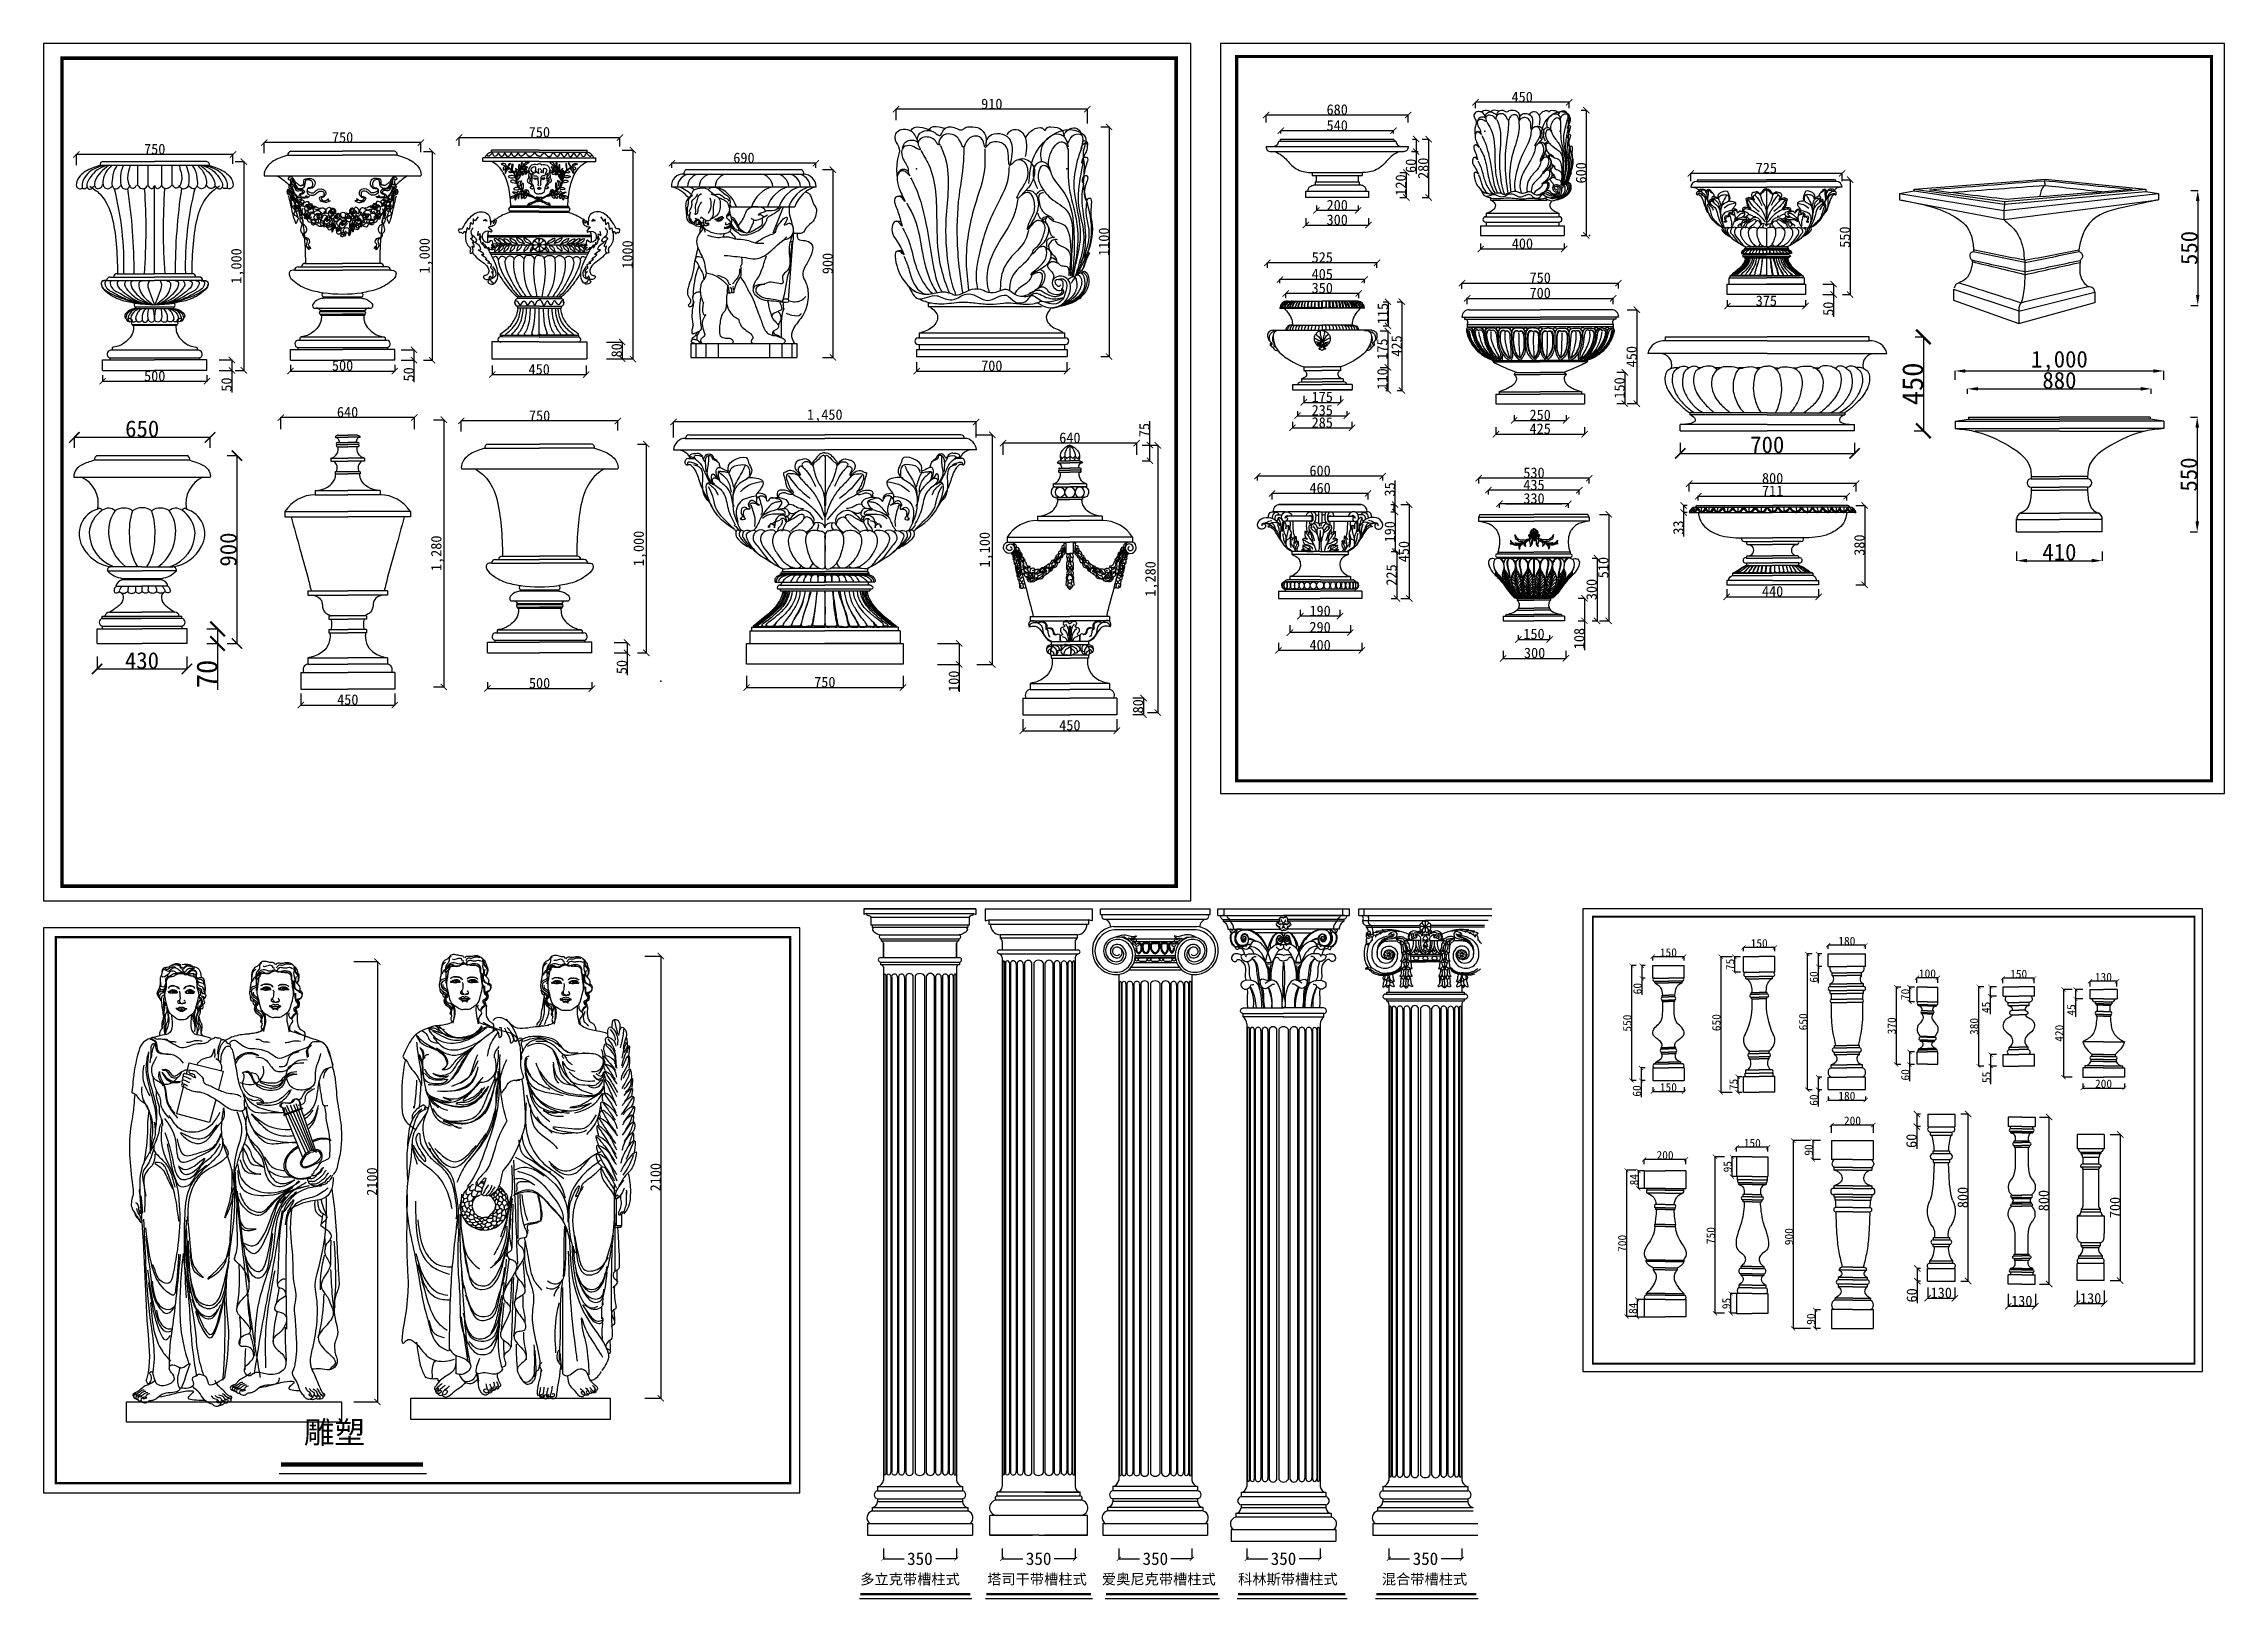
# Model space of a CAD drawing. Extents: x 3172 to 33391, y 13916 to 34175.
# Drawn here: x 3172 to 13620, y 14368 to 21815 of the extents above; entities that cross this region are included whole.
import ezdxf

# ---------------------------------------------------------------- set-up
doc = ezdxf.new("R2010")
doc.units = 0
doc.layers.get('0').update_dxf_attribs({"linetype": 'CONTINUOUS'})
doc.layers.get('DEFPOINTS').update_dxf_attribs({"linetype": 'CONTINUOUS'})
doc.dimstyles.new('ISO-25', dxfattribs={"dimtxt": 2.5, "dimasz": 2.5, "dimexe": 1.25, "dimexo": 0.625, "dimtad": 1, "dimdec": 4, "dimdsep": 46, "dimlunit": 6, "dimtxsty": 'Standard', "dimcen": 2.5, "dimadec": 0, "dimazin": 0, "dimtfac": 1, "dimtdec": 4, "dimtmove": 0, "dimatfit": 3, "dimfxl": 1, "dimtolj": 1, "dimtzin": 0, "dimarcsym": 0})
doc.dimstyles.get("Standard").update_dxf_attribs({"dimtxt": 0.18, "dimasz": 0.18, "dimexe": 0.18, "dimexo": 0.0625, "dimgap": 0.09, "dimtad": 0, "dimtih": 1, "dimtoh": 1, "dimdec": 4, "dimzin": 0, "dimdsep": 46, "dimtxsty": 'Standard', "dimcen": 0.09, "dimadec": 0, "dimazin": 0, "dimtfac": 1, "dimtdec": 4, "dimtofl": 0, "dimtmove": 0, "dimatfit": 3, "dimfxl": 1, "dimtolj": 1, "dimtzin": 0, "dimarcsym": 0})

msp = doc.modelspace()

# ---------------------------------------------------------------- texts
at = {"attachment_point": 1}
for s, insert, char_height, width in [('\\f宋体|b0|i0|c134|p54;雕塑', (4418.99395, 15217.58531), 107.1, 925.707), ('\\f宋体|b0|i0|c134|p54;多立克带槽柱式', (7084.10747, 14485.37309), 50, 499.9271489), ('\\f宋体|b0|i0|c134|p54;塔司干带槽柱式', (7692.31776, 14485.37309), 50, 498.0421113), ('\\f宋体|b0|i0|c134|p54;爱奥尼克带槽柱式', (8241.85011, 14485.37309), 50, 569.325749), ('\\f宋体|b0|i0|c134|p54;科林斯带槽柱式', (8894.15668, 14485.37309), 50, 494.4465552), ('\\f宋体|b0|i0|c134|p54;混合带槽柱式', (9583.18065, 14485.37309), 50, 432.1694764)]:
    msp.add_mtext(s, dxfattribs=dict(at, insert=insert, char_height=char_height, width=width))

# ---------------------------------------------------------------- blocks, each defined once
blk = doc.blocks.new('_ARCHTICK')
at = {"color": 0, "linetype": 'ByBlock', "const_width": 0.15}
blk.add_lwpolyline([(-0.5, -0.5), (0.5, 0.5)], dxfattribs=at)
blk = doc.blocks.new('*D78')
at = {"color": 0, "linetype": 'ByBlock'}
for p, q in [((17745, 18386), (17745, 18425)), ((18470, 18423), (17745, 18423)), ((18470, 18386), (18470, 18425))]:
    blk.add_line(p, q, dxfattribs=at)
at = {"layer": 'DEFPOINTS', "color": 0, "linetype": 'ByBlock'}
for p in [(17745, 18423), (17745, 18386), (18470, 18386)]:
    blk.add_point(p, dxfattribs=at)
at = {"color": 0, "linetype": 'ByBlock', "xscale": 30, "yscale": 30, "zscale": 30, "rotation": 180}
blk.add_blockref('_ARCHTICK', (17745, 18423), dxfattribs=at)
at = {"color": 0, "linetype": 'ByBlock', "xscale": 30, "yscale": 30, "zscale": 30}
blk.add_blockref('_ARCHTICK', (18470, 18423), dxfattribs=at)
at = {"color": 0, "linetype": 'ByBlock', "insert": (18107, 18449), "char_height": 50, "attachment_point": 5}
blk.add_mtext('\\A1;725', dxfattribs=at)
blk = doc.blocks.new('*D79')
at = {"color": 0, "linetype": 'ByBlock'}
for p, q in [((17920, 17816), (17920, 17787)), ((17920, 17788), (18295, 17788)), ((18295, 17816), (18295, 17787))]:
    blk.add_line(p, q, dxfattribs=at)
at = {"layer": 'DEFPOINTS', "color": 0, "linetype": 'ByBlock'}
for p in [(17920, 17816), (18295, 17816), (18295, 17788)]:
    blk.add_point(p, dxfattribs=at)
at = {"color": 0, "linetype": 'ByBlock', "xscale": 30, "yscale": 30, "zscale": 30, "rotation": 180}
blk.add_blockref('_ARCHTICK', (17920, 17788), dxfattribs=at)
at = {"color": 0, "linetype": 'ByBlock', "xscale": 30, "yscale": 30, "zscale": 30}
blk.add_blockref('_ARCHTICK', (18295, 17788), dxfattribs=at)
at = {"color": 0, "linetype": 'ByBlock', "insert": (18107, 17813), "char_height": 50, "attachment_point": 5}
blk.add_mtext('\\A1;375', dxfattribs=at)
blk = doc.blocks.new('*D80')
at = {"color": 0, "linetype": 'ByBlock'}
for p, q in [((18472, 18393), (18509, 18393)), ((18508, 18393), (18508, 17843)), ((18472, 17843), (18509, 17843))]:
    blk.add_line(p, q, dxfattribs=at)
at = {"layer": 'DEFPOINTS', "color": 0, "linetype": 'ByBlock'}
for p in [(18471, 18393), (18471, 17843), (18508, 17843)]:
    blk.add_point(p, dxfattribs=at)
at = {"color": 0, "linetype": 'ByBlock', "xscale": 30, "yscale": 30, "zscale": 30}
for p, rotation in [((18508, 18393), 90), ((18508, 17843), 270)]:
    blk.add_blockref('_ARCHTICK', p, dxfattribs=dict(at, rotation=rotation))
at = {"color": 0, "linetype": 'ByBlock', "insert": (18483, 18118), "char_height": 50, "attachment_point": 5, "rotation": 90}
blk.add_mtext('\\A1;550', dxfattribs=at)
blk = doc.blocks.new('*D81')
at = {"color": 0, "linetype": 'ByBlock'}
for p, q in [((18377, 17893), (18431, 17893)), ((18429, 17893), (18429, 17843)), ((18377, 17843), (18431, 17843)), ((18429, 17843), (18429, 17737))]:
    blk.add_line(p, q, dxfattribs=at)
at = {"layer": 'DEFPOINTS', "color": 0, "linetype": 'ByBlock'}
for p in [(18377, 17893), (18377, 17843), (18429, 17843)]:
    blk.add_point(p, dxfattribs=at)
at = {"color": 0, "linetype": 'ByBlock', "xscale": 30, "yscale": 30, "zscale": 30}
for p, rotation in [((18429, 17893), 90), ((18429, 17843), 270)]:
    blk.add_blockref('_ARCHTICK', p, dxfattribs=dict(at, rotation=rotation))
at = {"color": 0, "linetype": 'ByBlock', "insert": (18404, 17775), "char_height": 50, "attachment_point": 5, "rotation": 90}
blk.add_mtext('\\A1;50', dxfattribs=at)
blk = doc.blocks.new('*D85')
at = {"color": 0, "linetype": 'ByBlock'}
for p, q in [((11318, 19187), (11318, 19160)), ((11718, 19161), (11318, 19161)), ((11718, 19187), (11718, 19160))]:
    blk.add_line(p, q, dxfattribs=at)
at = {"layer": 'DEFPOINTS', "color": 0, "linetype": 'ByBlock'}
for p in [(11318, 19188), (11318, 19161), (11718, 19188)]:
    blk.add_point(p, dxfattribs=at)
at = {"color": 0, "linetype": 'ByBlock', "xscale": 30, "yscale": 30, "zscale": 30, "rotation": 180}
blk.add_blockref('_ARCHTICK', (11318, 19161), dxfattribs=at)
at = {"color": 0, "linetype": 'ByBlock', "xscale": 30, "yscale": 30, "zscale": 30}
blk.add_blockref('_ARCHTICK', (11718, 19161), dxfattribs=at)
at = {"color": 0, "linetype": 'ByBlock', "insert": (11518, 19187), "char_height": 50, "attachment_point": 5}
blk.add_mtext('\\A1;400', dxfattribs=at)
blk = doc.blocks.new('*D83')
at = {"color": 0, "linetype": 'ByBlock'}
for p, q in [((11289, 19835), (11289, 19865)), ((11738, 19864), (11289, 19864)), ((11738, 19835), (11738, 19865))]:
    blk.add_line(p, q, dxfattribs=at)
at = {"layer": 'DEFPOINTS', "color": 0, "linetype": 'ByBlock'}
for p in [(11289, 19864), (11289, 19835), (11738, 19835)]:
    blk.add_point(p, dxfattribs=at)
at = {"color": 0, "linetype": 'ByBlock', "xscale": 30, "yscale": 30, "zscale": 30, "rotation": 180}
blk.add_blockref('_ARCHTICK', (11289, 19864), dxfattribs=at)
at = {"color": 0, "linetype": 'ByBlock', "xscale": 30, "yscale": 30, "zscale": 30}
blk.add_blockref('_ARCHTICK', (11738, 19864), dxfattribs=at)
at = {"color": 0, "linetype": 'ByBlock', "insert": (11513, 19889), "char_height": 50, "attachment_point": 5}
blk.add_mtext('\\A1;450', dxfattribs=at)
blk = doc.blocks.new('*D84')
at = {"color": 0, "linetype": 'ByBlock'}
for p, q in [((11799, 19826), (11825, 19826)), ((11824, 19826), (11824, 19226)), ((11799, 19226), (11825, 19226))]:
    blk.add_line(p, q, dxfattribs=at)
at = {"layer": 'DEFPOINTS', "color": 0, "linetype": 'ByBlock'}
for p in [(11798, 19826), (11798, 19226), (11824, 19226)]:
    blk.add_point(p, dxfattribs=at)
at = {"color": 0, "linetype": 'ByBlock', "xscale": 30, "yscale": 30, "zscale": 30}
for p, rotation in [((11824, 19826), 90), ((11824, 19226), 270)]:
    blk.add_blockref('_ARCHTICK', p, dxfattribs=dict(at, rotation=rotation))
at = {"color": 0, "linetype": 'ByBlock', "insert": (11799, 19526), "char_height": 50, "attachment_point": 5, "rotation": 90}
blk.add_mtext('\\A1;600', dxfattribs=at)
blk = doc.blocks.new('*D87')
at = {"color": 0, "linetype": 'ByBlock'}
for p, q in [((6409, 21621), (6409, 21569)), ((6409, 21570), (7244, 21570)), ((7244, 21621), (7244, 21569))]:
    blk.add_line(p, q, dxfattribs=at)
at = {"layer": 'DEFPOINTS', "color": 0, "linetype": 'ByBlock'}
for p in [(6409, 21621), (7244, 21621), (7244, 21570)]:
    blk.add_point(p, dxfattribs=at)
at = {"color": 0, "linetype": 'ByBlock', "xscale": 50, "yscale": 50, "zscale": 50, "rotation": 180}
blk.add_blockref('_ARCHTICK', (6409, 21570), dxfattribs=at)
at = {"color": 0, "linetype": 'ByBlock', "xscale": 50, "yscale": 50, "zscale": 50}
blk.add_blockref('_ARCHTICK', (7244, 21570), dxfattribs=at)
at = {"color": 0, "linetype": 'ByBlock', "insert": (6826, 21611), "char_height": 80, "attachment_point": 5}
blk.add_mtext('\\A1;700', dxfattribs=at)
blk = doc.blocks.new('*D88')
at = {"color": 0, "linetype": 'ByBlock'}
for p, q in [((7534, 22128), (7575, 22128)), ((7574, 22128), (7574, 21678)), ((7530, 21678), (7575, 21678))]:
    blk.add_line(p, q, dxfattribs=at)
at = {"layer": 'DEFPOINTS', "color": 0, "linetype": 'ByBlock'}
for p in [(7533, 22128), (7529, 21678), (7574, 21678)]:
    blk.add_point(p, dxfattribs=at)
at = {"color": 0, "linetype": 'ByBlock', "xscale": 70, "yscale": 70, "zscale": 70}
for p, rotation in [((7574, 22128), 90), ((7574, 21678), 270)]:
    blk.add_blockref('_ARCHTICK', p, dxfattribs=dict(at, rotation=rotation))
at = {"color": 0, "linetype": 'ByBlock', "insert": (7523, 21903), "char_height": 100, "attachment_point": 5, "rotation": 90}
blk.add_mtext('\\A1;450', dxfattribs=at)
blk = doc.blocks.new('*D92')
at = {"color": 0, "linetype": 'ByBlock'}
for p, q in [((11141, 18632), (11141, 18594)), ((11581, 18632), (11581, 18594)), ((11141, 18595), (11581, 18595))]:
    blk.add_line(p, q, dxfattribs=at)
at = {"layer": 'DEFPOINTS', "color": 0, "linetype": 'ByBlock'}
for p in [(11141, 18632), (11581, 18632), (11581, 18595)]:
    blk.add_point(p, dxfattribs=at)
at = {"color": 0, "linetype": 'ByBlock', "xscale": 30, "yscale": 30, "zscale": 30, "rotation": 180}
blk.add_blockref('_ARCHTICK', (11141, 18595), dxfattribs=at)
at = {"color": 0, "linetype": 'ByBlock', "xscale": 30, "yscale": 30, "zscale": 30}
blk.add_blockref('_ARCHTICK', (11581, 18595), dxfattribs=at)
at = {"color": 0, "linetype": 'ByBlock', "insert": (11361, 18621), "char_height": 50, "attachment_point": 5}
blk.add_mtext('\\A1;440', dxfattribs=at)
blk = doc.blocks.new('*D91')
at = {"color": 0, "linetype": 'ByBlock'}
for p, q in [((10961, 19497), (10961, 19535)), ((11761, 19534), (10961, 19534)), ((11761, 19497), (11761, 19535))]:
    blk.add_line(p, q, dxfattribs=at)
at = {"layer": 'DEFPOINTS', "color": 0, "linetype": 'ByBlock'}
for p in [(10961, 19534), (10961, 19496), (11761, 19496)]:
    blk.add_point(p, dxfattribs=at)
at = {"color": 0, "linetype": 'ByBlock', "xscale": 30, "yscale": 30, "zscale": 30, "rotation": 180}
blk.add_blockref('_ARCHTICK', (10961, 19534), dxfattribs=at)
at = {"color": 0, "linetype": 'ByBlock', "xscale": 30, "yscale": 30, "zscale": 30}
blk.add_blockref('_ARCHTICK', (11761, 19534), dxfattribs=at)
at = {"color": 0, "linetype": 'ByBlock', "insert": (11361, 19560), "char_height": 50, "attachment_point": 5}
blk.add_mtext('\\A1;800', dxfattribs=at)
blk = doc.blocks.new('*D93')
at = {"color": 0, "linetype": 'ByBlock'}
for p, q in [((11005, 19453), (11005, 19476)), ((11005, 19474), (11716, 19474)), ((11716, 19453), (11716, 19476))]:
    blk.add_line(p, q, dxfattribs=at)
at = {"layer": 'DEFPOINTS', "color": 0, "linetype": 'ByBlock'}
for p in [(11005, 19453), (11716, 19474), (11716, 19453)]:
    blk.add_point(p, dxfattribs=at)
at = {"color": 0, "linetype": 'ByBlock', "xscale": 30, "yscale": 30, "zscale": 30, "rotation": 180}
blk.add_blockref('_ARCHTICK', (11005, 19474), dxfattribs=at)
at = {"color": 0, "linetype": 'ByBlock', "xscale": 30, "yscale": 30, "zscale": 30}
blk.add_blockref('_ARCHTICK', (11716, 19474), dxfattribs=at)
at = {"color": 0, "linetype": 'ByBlock', "insert": (11361, 19500), "char_height": 50, "attachment_point": 5}
blk.add_mtext('\\A1;711', dxfattribs=at)
blk = doc.blocks.new('*D94')
at = {"color": 0, "linetype": 'ByBlock'}
for p, q in [((10849, 19333), (10831, 19333)), ((10832, 19333), (10832, 19299)), ((10849, 19299), (10831, 19299)), ((10832, 19299), (10832, 19185))]:
    blk.add_line(p, q, dxfattribs=at)
at = {"layer": 'DEFPOINTS', "color": 0, "linetype": 'ByBlock'}
for p in [(10849, 19333), (10832, 19299), (10849, 19299)]:
    blk.add_point(p, dxfattribs=at)
at = {"color": 0, "linetype": 'ByBlock', "xscale": 30, "yscale": 30, "zscale": 30}
for p, rotation in [((10832, 19333), 90), ((10832, 19299), 270)]:
    blk.add_blockref('_ARCHTICK', p, dxfattribs=dict(at, rotation=rotation))
at = {"color": 0, "linetype": 'ByBlock', "insert": (10807, 19227), "char_height": 50, "attachment_point": 5, "rotation": 90}
blk.add_mtext('\\A1;33', dxfattribs=at)
blk = doc.blocks.new('*D90')
at = {"color": 0, "linetype": 'ByBlock'}
for p, q in [((11759, 19333), (11804, 19333)), ((11802, 19333), (11802, 18953)), ((11759, 18953), (11804, 18953))]:
    blk.add_line(p, q, dxfattribs=at)
at = {"layer": 'DEFPOINTS', "color": 0, "linetype": 'ByBlock'}
for p in [(11758, 19333), (11758, 18953), (11802, 18953)]:
    blk.add_point(p, dxfattribs=at)
at = {"color": 0, "linetype": 'ByBlock', "xscale": 30, "yscale": 30, "zscale": 30}
for p, rotation in [((11802, 19333), 90), ((11802, 18953), 270)]:
    blk.add_blockref('_ARCHTICK', p, dxfattribs=dict(at, rotation=rotation))
at = {"color": 0, "linetype": 'ByBlock', "insert": (11777, 19143), "char_height": 50, "attachment_point": 5, "rotation": 90}
blk.add_mtext('\\A1;380', dxfattribs=at)
blk = doc.blocks.new('*D100')
at = {"color": 0, "linetype": 'ByBlock'}
for p, q in [((11835, 18869), (11867, 18869)), ((11866, 18589), (11866, 18869)), ((11835, 18589), (11867, 18589))]:
    blk.add_line(p, q, dxfattribs=at)
at = {"layer": 'DEFPOINTS', "color": 0, "linetype": 'ByBlock'}
for p in [(11835, 18869), (11866, 18869), (11835, 18589)]:
    blk.add_point(p, dxfattribs=at)
at = {"color": 0, "linetype": 'ByBlock', "xscale": 30, "yscale": 30, "zscale": 30}
for p, rotation in [((11866, 18869), 90), ((11866, 18589), 270)]:
    blk.add_blockref('_ARCHTICK', p, dxfattribs=dict(at, rotation=rotation))
at = {"color": 0, "linetype": 'ByBlock', "insert": (11840, 18729), "char_height": 50, "attachment_point": 5, "rotation": 90}
blk.add_mtext('\\A1;280', dxfattribs=at)
blk = doc.blocks.new('*D102')
at = {"color": 0, "linetype": 'ByBlock'}
for p, q in [((11632, 18709), (11663, 18709)), ((11662, 18709), (11662, 18589)), ((11632, 18589), (11663, 18589))]:
    blk.add_line(p, q, dxfattribs=at)
at = {"layer": 'DEFPOINTS', "color": 0, "linetype": 'ByBlock'}
for p in [(11631, 18709), (11631, 18589), (11662, 18589)]:
    blk.add_point(p, dxfattribs=at)
at = {"color": 0, "linetype": 'ByBlock', "xscale": 30, "yscale": 30, "zscale": 30}
for p, rotation in [((11662, 18709), 90), ((11662, 18589), 270)]:
    blk.add_blockref('_ARCHTICK', p, dxfattribs=dict(at, rotation=rotation))
at = {"color": 0, "linetype": 'ByBlock', "insert": (11636, 18649), "char_height": 50, "attachment_point": 5, "rotation": 90}
blk.add_mtext('\\A1;120', dxfattribs=at)
blk = doc.blocks.new('*D98')
at = {"color": 0, "linetype": 'ByBlock'}
for p, q in [((11031, 18483), (11031, 18457)), ((11231, 18459), (11031, 18459)), ((11231, 18483), (11231, 18457))]:
    blk.add_line(p, q, dxfattribs=at)
at = {"layer": 'DEFPOINTS', "color": 0, "linetype": 'ByBlock'}
for p in [(11031, 18484), (11031, 18459), (11231, 18484)]:
    blk.add_point(p, dxfattribs=at)
at = {"color": 0, "linetype": 'ByBlock', "xscale": 30, "yscale": 30, "zscale": 30, "rotation": 180}
blk.add_blockref('_ARCHTICK', (11031, 18459), dxfattribs=at)
at = {"color": 0, "linetype": 'ByBlock', "xscale": 30, "yscale": 30, "zscale": 30}
blk.add_blockref('_ARCHTICK', (11231, 18459), dxfattribs=at)
at = {"color": 0, "linetype": 'ByBlock', "insert": (11131, 18484), "char_height": 50, "attachment_point": 5}
blk.add_mtext('\\A1;200', dxfattribs=at)
blk = doc.blocks.new('*D99')
at = {"color": 0, "linetype": 'ByBlock'}
for p, q in [((10981, 18333), (10981, 18299)), ((10981, 18300), (11281, 18300)), ((11281, 18333), (11281, 18299))]:
    blk.add_line(p, q, dxfattribs=at)
at = {"layer": 'DEFPOINTS', "color": 0, "linetype": 'ByBlock'}
for p in [(10981, 18333), (11281, 18333), (11281, 18300)]:
    blk.add_point(p, dxfattribs=at)
at = {"color": 0, "linetype": 'ByBlock', "xscale": 30, "yscale": 30, "zscale": 30, "rotation": 180}
blk.add_blockref('_ARCHTICK', (10981, 18300), dxfattribs=at)
at = {"color": 0, "linetype": 'ByBlock', "xscale": 30, "yscale": 30, "zscale": 30}
blk.add_blockref('_ARCHTICK', (11281, 18300), dxfattribs=at)
at = {"color": 0, "linetype": 'ByBlock', "insert": (11131, 18325), "char_height": 50, "attachment_point": 5}
blk.add_mtext('\\A1;300', dxfattribs=at)
blk = doc.blocks.new('*D96')
at = {"color": 0, "linetype": 'ByBlock'}
for p, q in [((10791, 19048), (10791, 19084)), ((11471, 19083), (10791, 19083)), ((11471, 19048), (11471, 19084))]:
    blk.add_line(p, q, dxfattribs=at)
at = {"layer": 'DEFPOINTS', "color": 0, "linetype": 'ByBlock'}
for p in [(10791, 19083), (10791, 19047), (11471, 19047)]:
    blk.add_point(p, dxfattribs=at)
at = {"color": 0, "linetype": 'ByBlock', "xscale": 30, "yscale": 30, "zscale": 30, "rotation": 180}
blk.add_blockref('_ARCHTICK', (10791, 19083), dxfattribs=at)
at = {"color": 0, "linetype": 'ByBlock', "xscale": 30, "yscale": 30, "zscale": 30}
blk.add_blockref('_ARCHTICK', (11471, 19083), dxfattribs=at)
at = {"color": 0, "linetype": 'ByBlock', "insert": (11131, 19109), "char_height": 50, "attachment_point": 5}
blk.add_mtext('\\A1;680', dxfattribs=at)
blk = doc.blocks.new('*D97')
at = {"color": 0, "linetype": 'ByBlock'}
for p, q in [((10861, 18994), (10861, 19009)), ((11401, 19008), (10861, 19008)), ((11401, 18994), (11401, 19009))]:
    blk.add_line(p, q, dxfattribs=at)
at = {"layer": 'DEFPOINTS', "color": 0, "linetype": 'ByBlock'}
for p in [(10861, 19008), (10861, 18993), (11401, 18993)]:
    blk.add_point(p, dxfattribs=at)
at = {"color": 0, "linetype": 'ByBlock', "xscale": 30, "yscale": 30, "zscale": 30, "rotation": 180}
blk.add_blockref('_ARCHTICK', (10861, 19008), dxfattribs=at)
at = {"color": 0, "linetype": 'ByBlock', "xscale": 30, "yscale": 30, "zscale": 30}
blk.add_blockref('_ARCHTICK', (11401, 19008), dxfattribs=at)
at = {"color": 0, "linetype": 'ByBlock', "insert": (11131, 19033), "char_height": 50, "attachment_point": 5}
blk.add_mtext('\\A1;540', dxfattribs=at)
blk = doc.blocks.new('*D101')
at = {"color": 0, "linetype": 'ByBlock'}
for p, q in [((11742, 18809), (11762, 18809)), ((11743, 18869), (11762, 18869)), ((11760, 18869), (11760, 18809)), ((11760, 18809), (11760, 18703))]:
    blk.add_line(p, q, dxfattribs=at)
at = {"layer": 'DEFPOINTS', "color": 0, "linetype": 'ByBlock'}
for p in [(11741, 18809), (11742, 18869), (11760, 18809)]:
    blk.add_point(p, dxfattribs=at)
at = {"color": 0, "linetype": 'ByBlock', "xscale": 30, "yscale": 30, "zscale": 30}
for p, rotation in [((11760, 18869), 90), ((11760, 18809), 270)]:
    blk.add_blockref('_ARCHTICK', p, dxfattribs=dict(at, rotation=rotation))
at = {"color": 0, "linetype": 'ByBlock', "insert": (11735, 18741), "char_height": 50, "attachment_point": 5, "rotation": 90}
blk.add_mtext('\\A1;60', dxfattribs=at)
blk = doc.blocks.new('*D107')
at = {"color": 0, "linetype": 'ByBlock'}
for p, q in [((9020, 21192), (9043, 21192)), ((9042, 21192), (9042, 20767)), ((9020, 20767), (9043, 20767))]:
    blk.add_line(p, q, dxfattribs=at)
at = {"layer": 'DEFPOINTS', "color": 0, "linetype": 'ByBlock'}
for p in [(9019, 21192), (9019, 20767), (9042, 20767)]:
    blk.add_point(p, dxfattribs=at)
at = {"color": 0, "linetype": 'ByBlock', "xscale": 30, "yscale": 30, "zscale": 30}
for p, rotation in [((9042, 21192), 90), ((9042, 20767), 270)]:
    blk.add_blockref('_ARCHTICK', p, dxfattribs=dict(at, rotation=rotation))
at = {"color": 0, "linetype": 'ByBlock', "insert": (9017, 20980), "char_height": 50, "attachment_point": 5, "rotation": 90}
blk.add_mtext('\\A1;425', dxfattribs=at)
blk = doc.blocks.new('*D108')
at = {"color": 0, "linetype": 'ByBlock'}
for p, q in [((8972, 21192), (8998, 21192)), ((8996, 21192), (8996, 21077)), ((8972, 21077), (8998, 21077))]:
    blk.add_line(p, q, dxfattribs=at)
at = {"layer": 'DEFPOINTS', "color": 0, "linetype": 'ByBlock'}
for p in [(8972, 21192), (8972, 21077), (8996, 21077)]:
    blk.add_point(p, dxfattribs=at)
at = {"color": 0, "linetype": 'ByBlock', "xscale": 30, "yscale": 30, "zscale": 30}
for p, rotation in [((8996, 21192), 90), ((8996, 21077), 270)]:
    blk.add_blockref('_ARCHTICK', p, dxfattribs=dict(at, rotation=rotation))
at = {"color": 0, "linetype": 'ByBlock', "insert": (8971, 21135), "char_height": 50, "attachment_point": 5, "rotation": 90}
blk.add_mtext('\\A1;115', dxfattribs=at)
blk = doc.blocks.new('*D110')
at = {"color": 0, "linetype": 'ByBlock'}
for p, q in [((8958, 20877), (8996, 20877)), ((8995, 20877), (8995, 20767)), ((8986, 20767), (8996, 20767))]:
    blk.add_line(p, q, dxfattribs=at)
at = {"layer": 'DEFPOINTS', "color": 0, "linetype": 'ByBlock'}
for p in [(8958, 20877), (8985, 20767), (8995, 20767)]:
    blk.add_point(p, dxfattribs=at)
at = {"color": 0, "linetype": 'ByBlock', "xscale": 30, "yscale": 30, "zscale": 30}
for p, rotation in [((8995, 20877), 90), ((8995, 20767), 270)]:
    blk.add_blockref('_ARCHTICK', p, dxfattribs=dict(at, rotation=rotation))
at = {"color": 0, "linetype": 'ByBlock', "insert": (8969, 20822), "char_height": 50, "attachment_point": 5, "rotation": 90}
blk.add_mtext('\\A1;110', dxfattribs=at)
blk = doc.blocks.new('*D109')
at = {"color": 0, "linetype": 'ByBlock'}
for p, q in [((8958, 21052), (8996, 21052)), ((8995, 21052), (8995, 20877)), ((8958, 20877), (8996, 20877))]:
    blk.add_line(p, q, dxfattribs=at)
at = {"layer": 'DEFPOINTS', "color": 0, "linetype": 'ByBlock'}
for p in [(8958, 21052), (8958, 20877), (8995, 20877)]:
    blk.add_point(p, dxfattribs=at)
at = {"color": 0, "linetype": 'ByBlock', "xscale": 30, "yscale": 30, "zscale": 30}
for p, rotation in [((8995, 21052), 90), ((8995, 20877), 270)]:
    blk.add_blockref('_ARCHTICK', p, dxfattribs=dict(at, rotation=rotation))
at = {"color": 0, "linetype": 'ByBlock', "insert": (8969, 20965), "char_height": 50, "attachment_point": 5, "rotation": 90}
blk.add_mtext('\\A1;175', dxfattribs=at)
blk = doc.blocks.new('*D111')
at = {"color": 0, "linetype": 'ByBlock'}
for p, q in [((8538, 20634), (8538, 20604)), ((8538, 20606), (8823, 20606)), ((8823, 20634), (8823, 20604))]:
    blk.add_line(p, q, dxfattribs=at)
at = {"layer": 'DEFPOINTS', "color": 0, "linetype": 'ByBlock'}
for p in [(8538, 20635), (8823, 20635), (8823, 20606)]:
    blk.add_point(p, dxfattribs=at)
at = {"color": 0, "linetype": 'ByBlock', "xscale": 30, "yscale": 30, "zscale": 30, "rotation": 180}
blk.add_blockref('_ARCHTICK', (8538, 20606), dxfattribs=at)
at = {"color": 0, "linetype": 'ByBlock', "xscale": 30, "yscale": 30, "zscale": 30}
blk.add_blockref('_ARCHTICK', (8823, 20606), dxfattribs=at)
at = {"color": 0, "linetype": 'ByBlock', "insert": (8681, 20631), "char_height": 50, "attachment_point": 5}
blk.add_mtext('\\A1;285', dxfattribs=at)
blk = doc.blocks.new('*D112')
at = {"color": 0, "linetype": 'ByBlock'}
for p, q in [((8563, 20668), (8563, 20645)), ((8563, 20646), (8798, 20646)), ((8798, 20668), (8798, 20645))]:
    blk.add_line(p, q, dxfattribs=at)
at = {"layer": 'DEFPOINTS', "color": 0, "linetype": 'ByBlock'}
for p in [(8563, 20669), (8798, 20669), (8798, 20646)]:
    blk.add_point(p, dxfattribs=at)
at = {"color": 0, "linetype": 'ByBlock', "xscale": 30, "yscale": 30, "zscale": 30, "rotation": 180}
blk.add_blockref('_ARCHTICK', (8563, 20646), dxfattribs=at)
at = {"color": 0, "linetype": 'ByBlock', "xscale": 30, "yscale": 30, "zscale": 30}
blk.add_blockref('_ARCHTICK', (8798, 20646), dxfattribs=at)
at = {"color": 0, "linetype": 'ByBlock', "insert": (8681, 20672), "char_height": 50, "attachment_point": 5}
blk.add_mtext('\\A1;235', dxfattribs=at)
blk = doc.blocks.new('*D113')
at = {"color": 0, "linetype": 'ByBlock'}
for p, q in [((8593, 20723), (8593, 20691)), ((8593, 20692), (8768, 20692)), ((8768, 20723), (8768, 20691))]:
    blk.add_line(p, q, dxfattribs=at)
at = {"layer": 'DEFPOINTS', "color": 0, "linetype": 'ByBlock'}
for p in [(8593, 20723), (8768, 20723), (8768, 20692)]:
    blk.add_point(p, dxfattribs=at)
at = {"color": 0, "linetype": 'ByBlock', "xscale": 30, "yscale": 30, "zscale": 30, "rotation": 180}
blk.add_blockref('_ARCHTICK', (8593, 20692), dxfattribs=at)
at = {"color": 0, "linetype": 'ByBlock', "xscale": 30, "yscale": 30, "zscale": 30}
blk.add_blockref('_ARCHTICK', (8768, 20692), dxfattribs=at)
at = {"color": 0, "linetype": 'ByBlock', "insert": (8681, 20718), "char_height": 50, "attachment_point": 5}
blk.add_mtext('\\A1;175', dxfattribs=at)
blk = doc.blocks.new('*D105')
at = {"color": 0, "linetype": 'ByBlock'}
for p, q in [((8478, 21321), (8478, 21341)), ((8884, 21339), (8478, 21339)), ((8884, 21321), (8884, 21341))]:
    blk.add_line(p, q, dxfattribs=at)
at = {"layer": 'DEFPOINTS', "color": 0, "linetype": 'ByBlock'}
for p in [(8478, 21339), (8478, 21320), (8884, 21320)]:
    blk.add_point(p, dxfattribs=at)
at = {"color": 0, "linetype": 'ByBlock', "xscale": 30, "yscale": 30, "zscale": 30, "rotation": 180}
blk.add_blockref('_ARCHTICK', (8478, 21339), dxfattribs=at)
at = {"color": 0, "linetype": 'ByBlock', "xscale": 30, "yscale": 30, "zscale": 30}
blk.add_blockref('_ARCHTICK', (8884, 21339), dxfattribs=at)
at = {"color": 0, "linetype": 'ByBlock', "insert": (8681, 21365), "char_height": 50, "attachment_point": 5}
blk.add_mtext('\\A1;405', dxfattribs=at)
blk = doc.blocks.new('*D106')
at = {"color": 0, "linetype": 'ByBlock'}
for p, q in [((8506, 21272), (8506, 21296)), ((8856, 21295), (8506, 21295)), ((8856, 21272), (8856, 21296))]:
    blk.add_line(p, q, dxfattribs=at)
at = {"layer": 'DEFPOINTS', "color": 0, "linetype": 'ByBlock'}
for p in [(8506, 21295), (8506, 21272), (8856, 21272)]:
    blk.add_point(p, dxfattribs=at)
at = {"color": 0, "linetype": 'ByBlock', "xscale": 30, "yscale": 30, "zscale": 30, "rotation": 180}
blk.add_blockref('_ARCHTICK', (8506, 21295), dxfattribs=at)
at = {"color": 0, "linetype": 'ByBlock', "xscale": 30, "yscale": 30, "zscale": 30}
blk.add_blockref('_ARCHTICK', (8856, 21295), dxfattribs=at)
at = {"color": 0, "linetype": 'ByBlock', "insert": (8681, 21321), "char_height": 50, "attachment_point": 5}
blk.add_mtext('\\A1;350', dxfattribs=at)
blk = doc.blocks.new('*D104')
at = {"color": 0, "linetype": 'ByBlock'}
for p, q in [((8418, 21354), (8418, 21379)), ((8943, 21378), (8418, 21378)), ((8943, 21354), (8943, 21379))]:
    blk.add_line(p, q, dxfattribs=at)
at = {"layer": 'DEFPOINTS', "color": 0, "linetype": 'ByBlock'}
for p in [(8418, 21378), (8418, 21354), (8943, 21354)]:
    blk.add_point(p, dxfattribs=at)
at = {"color": 0, "linetype": 'ByBlock', "xscale": 30, "yscale": 30, "zscale": 30, "rotation": 180}
blk.add_blockref('_ARCHTICK', (8418, 21378), dxfattribs=at)
at = {"color": 0, "linetype": 'ByBlock', "xscale": 30, "yscale": 30, "zscale": 30}
blk.add_blockref('_ARCHTICK', (8943, 21378), dxfattribs=at)
at = {"color": 0, "linetype": 'ByBlock', "insert": (8681, 21404), "char_height": 50, "attachment_point": 5}
blk.add_mtext('\\A1;525', dxfattribs=at)
blk = doc.blocks.new('*D117')
at = {"color": 0, "linetype": 'ByBlock'}
for p, q in [((8472, 20597), (8472, 20627)), ((8472, 20625), (9172, 20625)), ((9172, 20597), (9172, 20627))]:
    blk.add_line(p, q, dxfattribs=at)
at = {"layer": 'DEFPOINTS', "color": 0, "linetype": 'ByBlock'}
for p in [(8472, 20596), (9172, 20625), (9172, 20596)]:
    blk.add_point(p, dxfattribs=at)
at = {"color": 0, "linetype": 'ByBlock', "xscale": 30, "yscale": 30, "zscale": 30, "rotation": 180}
blk.add_blockref('_ARCHTICK', (8472, 20625), dxfattribs=at)
at = {"color": 0, "linetype": 'ByBlock', "xscale": 30, "yscale": 30, "zscale": 30}
blk.add_blockref('_ARCHTICK', (9172, 20625), dxfattribs=at)
at = {"color": 0, "linetype": 'ByBlock', "insert": (8822, 20651), "char_height": 50, "attachment_point": 5}
blk.add_mtext('\\A1;700', dxfattribs=at)
blk = doc.blocks.new('*D115')
at = {"color": 0, "linetype": 'ByBlock'}
for p, q in [((8610, 20005), (8610, 19970)), ((8610, 19971), (9035, 19971)), ((9035, 20005), (9035, 19970))]:
    blk.add_line(p, q, dxfattribs=at)
at = {"layer": 'DEFPOINTS', "color": 0, "linetype": 'ByBlock'}
for p in [(8610, 20006), (9035, 20006), (9035, 19971)]:
    blk.add_point(p, dxfattribs=at)
at = {"color": 0, "linetype": 'ByBlock', "xscale": 30, "yscale": 30, "zscale": 30, "rotation": 180}
blk.add_blockref('_ARCHTICK', (8610, 19971), dxfattribs=at)
at = {"color": 0, "linetype": 'ByBlock', "xscale": 30, "yscale": 30, "zscale": 30}
blk.add_blockref('_ARCHTICK', (9035, 19971), dxfattribs=at)
at = {"color": 0, "linetype": 'ByBlock', "insert": (8822, 19997), "char_height": 50, "attachment_point": 5}
blk.add_mtext('\\A1;425', dxfattribs=at)
blk = doc.blocks.new('*D118')
at = {"color": 0, "linetype": 'ByBlock'}
for p, q in [((8447, 20660), (8447, 20688)), ((8447, 20687), (9197, 20687)), ((9197, 20661), (9197, 20688))]:
    blk.add_line(p, q, dxfattribs=at)
at = {"layer": 'DEFPOINTS', "color": 0, "linetype": 'ByBlock'}
for p in [(9197, 20687), (8447, 20660), (9197, 20661)]:
    blk.add_point(p, dxfattribs=at)
at = {"color": 0, "linetype": 'ByBlock', "xscale": 30, "yscale": 30, "zscale": 30, "rotation": 180}
blk.add_blockref('_ARCHTICK', (8447, 20687), dxfattribs=at)
at = {"color": 0, "linetype": 'ByBlock', "xscale": 30, "yscale": 30, "zscale": 30}
blk.add_blockref('_ARCHTICK', (9197, 20687), dxfattribs=at)
at = {"color": 0, "linetype": 'ByBlock', "insert": (8822, 20713), "char_height": 50, "attachment_point": 5}
blk.add_mtext('\\A1;750', dxfattribs=at)
blk = doc.blocks.new('*D116')
at = {"color": 0, "linetype": 'ByBlock'}
for p, q in [((8697, 20042), (8697, 20016)), ((8697, 20017), (8947, 20017)), ((8947, 20042), (8947, 20016))]:
    blk.add_line(p, q, dxfattribs=at)
at = {"layer": 'DEFPOINTS', "color": 0, "linetype": 'ByBlock'}
for p in [(8697, 20043), (8947, 20043), (8947, 20017)]:
    blk.add_point(p, dxfattribs=at)
at = {"color": 0, "linetype": 'ByBlock', "xscale": 30, "yscale": 30, "zscale": 30, "rotation": 180}
blk.add_blockref('_ARCHTICK', (8697, 20017), dxfattribs=at)
at = {"color": 0, "linetype": 'ByBlock', "xscale": 30, "yscale": 30, "zscale": 30}
blk.add_blockref('_ARCHTICK', (8947, 20017), dxfattribs=at)
at = {"color": 0, "linetype": 'ByBlock', "insert": (8822, 20043), "char_height": 50, "attachment_point": 5}
blk.add_mtext('\\A1;250', dxfattribs=at)
blk = doc.blocks.new('*D119')
at = {"color": 0, "linetype": 'ByBlock'}
for p, q in [((9300, 20560), (9348, 20560)), ((9347, 20560), (9347, 20110)), ((9300, 20110), (9348, 20110))]:
    blk.add_line(p, q, dxfattribs=at)
at = {"layer": 'DEFPOINTS', "color": 0, "linetype": 'ByBlock'}
for p in [(9299, 20560), (9299, 20110), (9347, 20110)]:
    blk.add_point(p, dxfattribs=at)
at = {"color": 0, "linetype": 'ByBlock', "xscale": 30, "yscale": 30, "zscale": 30}
for p, rotation in [((9347, 20560), 90), ((9347, 20110), 270)]:
    blk.add_blockref('_ARCHTICK', p, dxfattribs=dict(at, rotation=rotation))
at = {"color": 0, "linetype": 'ByBlock', "insert": (9322, 20335), "char_height": 50, "attachment_point": 5, "rotation": 90}
blk.add_mtext('\\A1;450', dxfattribs=at)
blk = doc.blocks.new('*D120')
at = {"color": 0, "linetype": 'ByBlock'}
for p, q in [((9251, 20260), (9291, 20260)), ((9289, 20260), (9289, 20110)), ((9251, 20110), (9291, 20110))]:
    blk.add_line(p, q, dxfattribs=at)
at = {"layer": 'DEFPOINTS', "color": 0, "linetype": 'ByBlock'}
for p in [(9251, 20260), (9251, 20110), (9289, 20110)]:
    blk.add_point(p, dxfattribs=at)
at = {"color": 0, "linetype": 'ByBlock', "xscale": 30, "yscale": 30, "zscale": 30}
for p, rotation in [((9289, 20260), 90), ((9289, 20110), 270)]:
    blk.add_blockref('_ARCHTICK', p, dxfattribs=dict(at, rotation=rotation))
at = {"color": 0, "linetype": 'ByBlock', "insert": (9264, 20185), "char_height": 50, "attachment_point": 5, "rotation": 90}
blk.add_mtext('\\A1;150', dxfattribs=at)
blk = doc.blocks.new('*D125')
at = {"color": 0, "linetype": 'ByBlock'}
for p, q in [((8095, 19712), (8140, 19712)), ((8139, 19712), (8139, 19202)), ((8095, 19202), (8140, 19202))]:
    blk.add_line(p, q, dxfattribs=at)
at = {"layer": 'DEFPOINTS', "color": 0, "linetype": 'ByBlock'}
for p in [(8094, 19712), (8094, 19202), (8139, 19202)]:
    blk.add_point(p, dxfattribs=at)
at = {"color": 0, "linetype": 'ByBlock', "xscale": 30, "yscale": 30, "zscale": 30}
for p, rotation in [((8139, 19712), 90), ((8139, 19202), 270)]:
    blk.add_blockref('_ARCHTICK', p, dxfattribs=dict(at, rotation=rotation))
at = {"color": 0, "linetype": 'ByBlock', "insert": (8113, 19457), "char_height": 50, "attachment_point": 5, "rotation": 90}
blk.add_mtext('\\A1;510', dxfattribs=at)
blk = doc.blocks.new('*D122')
at = {"color": 0, "linetype": 'ByBlock'}
for p, q in [((7516, 19859), (7516, 19887)), ((8046, 19885), (7516, 19885)), ((8046, 19859), (8046, 19887))]:
    blk.add_line(p, q, dxfattribs=at)
at = {"layer": 'DEFPOINTS', "color": 0, "linetype": 'ByBlock'}
for p in [(7516, 19885), (7516, 19859), (8046, 19859)]:
    blk.add_point(p, dxfattribs=at)
at = {"color": 0, "linetype": 'ByBlock', "xscale": 30, "yscale": 30, "zscale": 30, "rotation": 180}
blk.add_blockref('_ARCHTICK', (7516, 19885), dxfattribs=at)
at = {"color": 0, "linetype": 'ByBlock', "xscale": 30, "yscale": 30, "zscale": 30}
blk.add_blockref('_ARCHTICK', (8046, 19885), dxfattribs=at)
at = {"color": 0, "linetype": 'ByBlock', "insert": (7781, 19911), "char_height": 50, "attachment_point": 5}
blk.add_mtext('\\A1;530', dxfattribs=at)
blk = doc.blocks.new('*D127')
at = {"color": 0, "linetype": 'ByBlock'}
for p, q in [((7993, 19310), (8025, 19310)), ((8023, 19310), (8023, 19202)), ((7993, 19202), (8025, 19202)), ((8023, 19202), (8023, 19062))]:
    blk.add_line(p, q, dxfattribs=at)
at = {"layer": 'DEFPOINTS', "color": 0, "linetype": 'ByBlock'}
for p in [(7992, 19310), (7992, 19202), (8023, 19202)]:
    blk.add_point(p, dxfattribs=at)
at = {"color": 0, "linetype": 'ByBlock', "xscale": 30, "yscale": 30, "zscale": 30}
for p, rotation in [((8023, 19310), 90), ((8023, 19202), 270)]:
    blk.add_blockref('_ARCHTICK', p, dxfattribs=dict(at, rotation=rotation))
at = {"color": 0, "linetype": 'ByBlock', "insert": (7998, 19117), "char_height": 50, "attachment_point": 5, "rotation": 90}
blk.add_mtext('\\A1;108', dxfattribs=at)
blk = doc.blocks.new('*D126')
at = {"color": 0, "linetype": 'ByBlock'}
for p, q in [((8060, 19502), (8084, 19502)), ((8083, 19502), (8083, 19202)), ((8060, 19202), (8084, 19202))]:
    blk.add_line(p, q, dxfattribs=at)
at = {"layer": 'DEFPOINTS', "color": 0, "linetype": 'ByBlock'}
for p in [(8059, 19502), (8059, 19202), (8083, 19202)]:
    blk.add_point(p, dxfattribs=at)
at = {"color": 0, "linetype": 'ByBlock', "xscale": 30, "yscale": 30, "zscale": 30}
for p, rotation in [((8083, 19502), 90), ((8083, 19202), 270)]:
    blk.add_blockref('_ARCHTICK', p, dxfattribs=dict(at, rotation=rotation))
at = {"color": 0, "linetype": 'ByBlock', "insert": (8057, 19352), "char_height": 50, "attachment_point": 5, "rotation": 90}
blk.add_mtext('\\A1;300', dxfattribs=at)
blk = doc.blocks.new('*D129')
at = {"color": 0, "linetype": 'ByBlock'}
for p, q in [((7710, 19134), (7710, 19112)), ((7860, 19134), (7860, 19112)), ((7710, 19113), (7860, 19113))]:
    blk.add_line(p, q, dxfattribs=at)
at = {"layer": 'DEFPOINTS', "color": 0, "linetype": 'ByBlock'}
for p in [(7710, 19135), (7860, 19135), (7860, 19113)]:
    blk.add_point(p, dxfattribs=at)
at = {"color": 0, "linetype": 'ByBlock', "xscale": 30, "yscale": 30, "zscale": 30, "rotation": 180}
blk.add_blockref('_ARCHTICK', (7710, 19113), dxfattribs=at)
at = {"color": 0, "linetype": 'ByBlock', "xscale": 30, "yscale": 30, "zscale": 30}
blk.add_blockref('_ARCHTICK', (7860, 19113), dxfattribs=at)
at = {"color": 0, "linetype": 'ByBlock', "insert": (7785, 19139), "char_height": 50, "attachment_point": 5}
blk.add_mtext('\\A1;150', dxfattribs=at)
blk = doc.blocks.new('*D128')
at = {"color": 0, "linetype": 'ByBlock'}
for p, q in [((7633, 19059), (7633, 19021)), ((7633, 19022), (7934, 19022)), ((7934, 19059), (7934, 19021))]:
    blk.add_line(p, q, dxfattribs=at)
at = {"layer": 'DEFPOINTS', "color": 0, "linetype": 'ByBlock'}
for p in [(7633, 19059), (7934, 19059), (7934, 19022)]:
    blk.add_point(p, dxfattribs=at)
at = {"color": 0, "linetype": 'ByBlock', "xscale": 30, "yscale": 30, "zscale": 30, "rotation": 180}
blk.add_blockref('_ARCHTICK', (7633, 19022), dxfattribs=at)
at = {"color": 0, "linetype": 'ByBlock', "xscale": 30, "yscale": 30, "zscale": 30}
blk.add_blockref('_ARCHTICK', (7934, 19022), dxfattribs=at)
at = {"color": 0, "linetype": 'ByBlock', "insert": (7784, 19048), "char_height": 50, "attachment_point": 5}
blk.add_mtext('\\A1;300', dxfattribs=at)
blk = doc.blocks.new('*D124')
at = {"color": 0, "linetype": 'ByBlock'}
for p, q in [((7616, 19744), (7616, 19764)), ((7946, 19763), (7616, 19763)), ((7946, 19744), (7946, 19764))]:
    blk.add_line(p, q, dxfattribs=at)
at = {"layer": 'DEFPOINTS', "color": 0, "linetype": 'ByBlock'}
for p in [(7616, 19763), (7616, 19743), (7946, 19743)]:
    blk.add_point(p, dxfattribs=at)
at = {"color": 0, "linetype": 'ByBlock', "xscale": 30, "yscale": 30, "zscale": 30, "rotation": 180}
blk.add_blockref('_ARCHTICK', (7616, 19763), dxfattribs=at)
at = {"color": 0, "linetype": 'ByBlock', "xscale": 30, "yscale": 30, "zscale": 30}
blk.add_blockref('_ARCHTICK', (7946, 19763), dxfattribs=at)
at = {"color": 0, "linetype": 'ByBlock', "insert": (7781, 19788), "char_height": 50, "attachment_point": 5}
blk.add_mtext('\\A1;330', dxfattribs=at)
blk = doc.blocks.new('*D123')
at = {"color": 0, "linetype": 'ByBlock'}
for p, q in [((7563, 19815), (7563, 19837)), ((7998, 19836), (7563, 19836)), ((7998, 19815), (7998, 19837))]:
    blk.add_line(p, q, dxfattribs=at)
at = {"layer": 'DEFPOINTS', "color": 0, "linetype": 'ByBlock'}
for p in [(7563, 19836), (7563, 19814), (7998, 19814)]:
    blk.add_point(p, dxfattribs=at)
at = {"color": 0, "linetype": 'ByBlock', "xscale": 30, "yscale": 30, "zscale": 30, "rotation": 180}
blk.add_blockref('_ARCHTICK', (7563, 19836), dxfattribs=at)
at = {"color": 0, "linetype": 'ByBlock', "xscale": 30, "yscale": 30, "zscale": 30}
blk.add_blockref('_ARCHTICK', (7998, 19836), dxfattribs=at)
at = {"color": 0, "linetype": 'ByBlock', "insert": (7781, 19861), "char_height": 50, "attachment_point": 5}
blk.add_mtext('\\A1;435', dxfattribs=at)
blk = doc.blocks.new('*D133')
at = {"color": 0, "linetype": 'ByBlock'}
for p, q in [((12203, 17664), (12203, 17626)), ((12603, 17664), (12603, 17626)), ((12603, 17628), (12203, 17628))]:
    blk.add_line(p, q, dxfattribs=at)
at = {"layer": 'DEFPOINTS', "color": 0, "linetype": 'ByBlock'}
for p in [(12203, 17664), (12603, 17664), (12203, 17628)]:
    blk.add_point(p, dxfattribs=at)
at = {"color": 0, "linetype": 'ByBlock', "xscale": 30, "yscale": 30, "zscale": 30, "rotation": 180}
blk.add_blockref('_ARCHTICK', (12203, 17628), dxfattribs=at)
at = {"color": 0, "linetype": 'ByBlock', "xscale": 30, "yscale": 30, "zscale": 30}
blk.add_blockref('_ARCHTICK', (12603, 17628), dxfattribs=at)
at = {"color": 0, "linetype": 'ByBlock', "insert": (12403, 17653), "char_height": 50, "attachment_point": 5}
blk.add_mtext('\\A1;400', dxfattribs=at)
blk = doc.blocks.new('*D134')
at = {"color": 0, "linetype": 'ByBlock'}
for p, q in [((12258, 17748), (12258, 17712)), ((12548, 17713), (12258, 17713)), ((12548, 17748), (12548, 17712))]:
    blk.add_line(p, q, dxfattribs=at)
at = {"layer": 'DEFPOINTS', "color": 0, "linetype": 'ByBlock'}
for p in [(12258, 17749), (12258, 17713), (12548, 17749)]:
    blk.add_point(p, dxfattribs=at)
at = {"color": 0, "linetype": 'ByBlock', "xscale": 30, "yscale": 30, "zscale": 30, "rotation": 180}
blk.add_blockref('_ARCHTICK', (12258, 17713), dxfattribs=at)
at = {"color": 0, "linetype": 'ByBlock', "xscale": 30, "yscale": 30, "zscale": 30}
blk.add_blockref('_ARCHTICK', (12548, 17713), dxfattribs=at)
at = {"color": 0, "linetype": 'ByBlock', "insert": (12403, 17739), "char_height": 50, "attachment_point": 5}
blk.add_mtext('\\A1;290', dxfattribs=at)
blk = doc.blocks.new('*D135')
at = {"color": 0, "linetype": 'ByBlock'}
for p, q in [((12308, 17822), (12308, 17791)), ((12498, 17792), (12308, 17792)), ((12498, 17822), (12498, 17791))]:
    blk.add_line(p, q, dxfattribs=at)
at = {"layer": 'DEFPOINTS', "color": 0, "linetype": 'ByBlock'}
for p in [(12308, 17822), (12308, 17792), (12498, 17822)]:
    blk.add_point(p, dxfattribs=at)
at = {"color": 0, "linetype": 'ByBlock', "xscale": 30, "yscale": 30, "zscale": 30, "rotation": 180}
blk.add_blockref('_ARCHTICK', (12308, 17792), dxfattribs=at)
at = {"color": 0, "linetype": 'ByBlock', "xscale": 30, "yscale": 30, "zscale": 30}
blk.add_blockref('_ARCHTICK', (12498, 17792), dxfattribs=at)
at = {"color": 0, "linetype": 'ByBlock', "insert": (12403, 17817), "char_height": 50, "attachment_point": 5}
blk.add_mtext('\\A1;190', dxfattribs=at)
blk = doc.blocks.new('*D131')
at = {"color": 0, "linetype": 'ByBlock'}
for p, q in [((12103, 18537), (12103, 18560)), ((12703, 18558), (12103, 18558)), ((12703, 18537), (12703, 18560))]:
    blk.add_line(p, q, dxfattribs=at)
at = {"layer": 'DEFPOINTS', "color": 0, "linetype": 'ByBlock'}
for p in [(12103, 18558), (12103, 18536), (12703, 18536)]:
    blk.add_point(p, dxfattribs=at)
at = {"color": 0, "linetype": 'ByBlock', "xscale": 30, "yscale": 30, "zscale": 30, "rotation": 180}
blk.add_blockref('_ARCHTICK', (12103, 18558), dxfattribs=at)
at = {"color": 0, "linetype": 'ByBlock', "xscale": 30, "yscale": 30, "zscale": 30}
blk.add_blockref('_ARCHTICK', (12703, 18558), dxfattribs=at)
at = {"color": 0, "linetype": 'ByBlock', "insert": (12403, 18584), "char_height": 50, "attachment_point": 5}
blk.add_mtext('\\A1;600', dxfattribs=at)
blk = doc.blocks.new('*D132')
at = {"color": 0, "linetype": 'ByBlock'}
for p, q in [((12173, 18447), (12173, 18476)), ((12633, 18475), (12173, 18475)), ((12633, 18447), (12633, 18476))]:
    blk.add_line(p, q, dxfattribs=at)
at = {"layer": 'DEFPOINTS', "color": 0, "linetype": 'ByBlock'}
for p in [(12173, 18475), (12173, 18446), (12633, 18446)]:
    blk.add_point(p, dxfattribs=at)
at = {"color": 0, "linetype": 'ByBlock', "xscale": 30, "yscale": 30, "zscale": 30, "rotation": 180}
blk.add_blockref('_ARCHTICK', (12173, 18475), dxfattribs=at)
at = {"color": 0, "linetype": 'ByBlock', "xscale": 30, "yscale": 30, "zscale": 30}
blk.add_blockref('_ARCHTICK', (12633, 18475), dxfattribs=at)
at = {"color": 0, "linetype": 'ByBlock', "insert": (12403, 18501), "char_height": 50, "attachment_point": 5}
blk.add_mtext('\\A1;460', dxfattribs=at)
blk = doc.blocks.new('*D136')
at = {"color": 0, "linetype": 'ByBlock'}
for p, q in [((12862, 18367), (12903, 18367)), ((12902, 18367), (12902, 17917)), ((12862, 17917), (12903, 17917))]:
    blk.add_line(p, q, dxfattribs=at)
at = {"layer": 'DEFPOINTS', "color": 0, "linetype": 'ByBlock'}
for p in [(12862, 18367), (12862, 17917), (12902, 17917)]:
    blk.add_point(p, dxfattribs=at)
at = {"color": 0, "linetype": 'ByBlock', "xscale": 30, "yscale": 30, "zscale": 30}
for p, rotation in [((12902, 18367), 90), ((12902, 17917), 270)]:
    blk.add_blockref('_ARCHTICK', p, dxfattribs=dict(at, rotation=rotation))
at = {"color": 0, "linetype": 'ByBlock', "insert": (12876, 18142), "char_height": 50, "attachment_point": 5, "rotation": 90}
blk.add_mtext('\\A1;450', dxfattribs=at)
blk = doc.blocks.new('*D138')
at = {"color": 0, "linetype": 'ByBlock'}
for p, q in [((12815, 18142), (12844, 18142)), ((12843, 18142), (12843, 17917)), ((12815, 17917), (12844, 17917))]:
    blk.add_line(p, q, dxfattribs=at)
at = {"layer": 'DEFPOINTS', "color": 0, "linetype": 'ByBlock'}
for p in [(12814, 18142), (12814, 17917), (12843, 17917)]:
    blk.add_point(p, dxfattribs=at)
at = {"color": 0, "linetype": 'ByBlock', "xscale": 30, "yscale": 30, "zscale": 30}
for p, rotation in [((12843, 18142), 90), ((12843, 17917), 270)]:
    blk.add_blockref('_ARCHTICK', p, dxfattribs=dict(at, rotation=rotation))
at = {"color": 0, "linetype": 'ByBlock', "insert": (12817, 18030), "char_height": 50, "attachment_point": 5, "rotation": 90}
blk.add_mtext('\\A1;225', dxfattribs=at)
blk = doc.blocks.new('*D139')
at = {"color": 0, "linetype": 'ByBlock'}
for p, q in [((12813, 18332), (12835, 18332)), ((12834, 18332), (12834, 18142)), ((12815, 18142), (12835, 18142))]:
    blk.add_line(p, q, dxfattribs=at)
at = {"layer": 'DEFPOINTS', "color": 0, "linetype": 'ByBlock'}
for p in [(12812, 18332), (12815, 18142), (12834, 18142)]:
    blk.add_point(p, dxfattribs=at)
at = {"color": 0, "linetype": 'ByBlock', "xscale": 30, "yscale": 30, "zscale": 30}
for p, rotation in [((12834, 18332), 90), ((12834, 18142), 270)]:
    blk.add_blockref('_ARCHTICK', p, dxfattribs=dict(at, rotation=rotation))
at = {"color": 0, "linetype": 'ByBlock', "insert": (12809, 18237), "char_height": 50, "attachment_point": 5, "rotation": 90}
blk.add_mtext('\\A1;190', dxfattribs=at)
blk = doc.blocks.new('*D137')
at = {"color": 0, "linetype": 'ByBlock'}
for p, q in [((12834, 18367), (12834, 18482)), ((12813, 18367), (12835, 18367)), ((12813, 18332), (12835, 18332)), ((12834, 18332), (12834, 18367))]:
    blk.add_line(p, q, dxfattribs=at)
at = {"layer": 'DEFPOINTS', "color": 0, "linetype": 'ByBlock'}
for p in [(12812, 18367), (12812, 18332), (12834, 18332)]:
    blk.add_point(p, dxfattribs=at)
at = {"color": 0, "linetype": 'ByBlock', "xscale": 30, "yscale": 30, "zscale": 30}
for p, rotation in [((12834, 18367), 90), ((12834, 18332), 270)]:
    blk.add_blockref('_ARCHTICK', p, dxfattribs=dict(at, rotation=rotation))
at = {"color": 0, "linetype": 'ByBlock', "insert": (12809, 18440), "char_height": 50, "attachment_point": 5, "rotation": 90}
blk.add_mtext('\\A1;35', dxfattribs=at)
blk = doc.blocks.new('A$C314650E7')
for p, q in [((0, 1767), (70, 1779)), ((70, 1787), (697, 1836)), ((70, 1787), (70, 1779)), ((70, 1779), (70, 1787)), ((70, 1787), (503, 1728)), ((70, 1779), (503, 1715)), ((503, 1728), (1180, 1787)), ((503, 1715), (1180, 1777)), ((697, 1836), (1180, 1787)), ((1180, 1787), (1180, 1777)), ((1180, 1777), (1240, 1767)), ((0, 1767), (0, 1737)), ((0, 1767), (500, 1686)), ((0, 1737), (500, 1642)), ((500, 1686), (1240, 1767)), ((500, 1642), (1240, 1737)), ((503, 1715), (500, 1685)), ((500, 1685), (500, 1642)), ((503, 1729), (503, 1715)), ((1240, 1767), (1240, 1737)), ((354, 1497), (354, 1487)), ((350, 1439), (350, 1447)), ((600, 1447), (600, 1378)), ((259, 1309), (571, 1205)), ((259, 1309), (259, 1256)), ((259, 1256), (572, 1144)), ((571, 1204), (936, 1294)), ((936, 1294), (936, 1244)), ((571, 1204), (572, 1144)), ((572, 1144), (936, 1245)), ((266, 676), (331, 686)), ((266, 676), (766, 676)), ((266, 676), (266, 641)), ((266, 641), (766, 641)), ((331, 696), (331, 686)), ((331, 696), (766, 696)), ((331, 686), (766, 686)), ((766, 628), (360, 628)), ((1201, 696), (766, 696)), ((1201, 686), (766, 686)), ((1266, 676), (766, 676)), ((1266, 641), (766, 641)), ((766, 628), (1172, 628)), ((1201, 696), (1201, 686)), ((1266, 676), (1201, 686)), ((1266, 676), (1266, 641)), ((631, 411), (766, 411)), ((631, 411), (631, 401)), ((631, 401), (766, 401)), ((631, 361), (631, 346)), ((631, 361), (766, 361)), ((631, 346), (766, 346)), ((631, 346), (766, 346)), ((901, 411), (766, 411)), ((901, 401), (766, 401)), ((901, 361), (766, 361)), ((901, 346), (766, 346)), ((901, 346), (766, 346)), ((901, 411), (901, 401)), ((901, 361), (901, 346)), ((581, 236), (766, 236)), ((951, 236), (766, 236)), ((561, 146), (561, 209)), ((561, 206), (766, 206)), ((561, 146), (766, 146)), ((971, 206), (766, 206)), ((971, 146), (766, 146)), ((971, 146), (766, 146)), ((971, 146), (766, 146)), ((971, 146), (971, 209))]:
    blk.add_line(p, q)
at = {"color": 0, "linetype": 'ByBlock'}
for p, q in [((1396, 1781), (1430, 1781)), ((1429, 1731), (1429, 1281)), ((1395, 1231), (1430, 1231)), ((266, 874), (266, 918)), ((316, 917), (1216, 917)), ((1266, 874), (1266, 918)), ((326, 807), (326, 832)), ((376, 831), (1156, 831)), ((1206, 807), (1206, 832)), ((1394, 696), (1428, 696)), ((1426, 646), (1426, 196)), ((1393, 146), (1428, 146)), ((561, 52), (561, 7)), ((611, 8), (921, 8)), ((971, 52), (971, 7))]:
    blk.add_line(p, q, dxfattribs=at)
for centre, radius, start, end in [((631, 381), 20, 90.2049, 269.7951), ((901, 381), 20, 270.2049, 89.7951), ((592, 208), 30.5, 110.0699, 182.3446), ((941, 208), 30.5, 357.6554, 69.9301)]:
    blk.add_arc(centre, radius, start, end)
for points in [[(143, 1785), (693, 1828)], [(143, 1785), (512, 1740)], [(255, 1773), (696, 1806)], [(512, 1740), (1115, 1787)], [(693, 1807), (679, 1781), (672, 1756)], [(693, 1829), (1110, 1787)], [(694, 1829), (696, 1807)], [(696, 1806), (969, 1776)], [(0, 1737), (236, 1671), (332, 1592), (351, 1531), (355, 1498)], [(1240, 1737), (1094, 1705), (924, 1639), (876, 1565), (859, 1497)], [(500, 1642), (560, 1581), (595, 1482), (597, 1451)], [(353, 1487), (343, 1484), (339, 1458), (348, 1447)], [(600, 1447), (353, 1497)], [(601, 1436), (353, 1487)], [(600, 1447), (859, 1497)], [(601, 1436), (860, 1489)], [(859, 1497), (860, 1489)], [(860, 1489), (873, 1479), (875, 1459), (865, 1446)], [(350, 1439), (341, 1399), (317, 1358), (286, 1339)], [(600, 1391), (348, 1447)], [(600, 1378), (349, 1439)], [(600, 1378), (597, 1313), (591, 1274), (583, 1242)], [(599, 1391), (865, 1446)], [(600, 1378), (865, 1437)], [(865, 1437), (868, 1369), (882, 1342), (903, 1322)], [(865, 1446), (865, 1437)], [(286, 1339), (272, 1333), (262, 1313)], [(286, 1339), (582, 1244)], [(582, 1244), (903, 1322)], [(903, 1322), (926, 1315), (934, 1296)], [(581, 1244), (573, 1224), (571, 1205)], [(266, 641), (355, 629), (501, 571), (627, 450), (631, 411)], [(1266, 641), (1177, 629), (1031, 571), (905, 450), (901, 411)], [(631, 346), (629, 313), (602, 249), (581, 236)], [(901, 346), (903, 313), (930, 249), (951, 236)]]:
    blk.add_spline(points, degree=3)
for points in [[(1420, 1731), (1437, 1731), (1429, 1781)], [(1420, 1281), (1437, 1281), (1429, 1231)], [(316, 925), (316, 908), (266, 917)], [(376, 840), (376, 823), (326, 831)], [(1156, 840), (1156, 823), (1206, 831)], [(1216, 925), (1216, 908), (1266, 917)], [(1418, 646), (1435, 646), (1426, 696)], [(1418, 196), (1435, 196), (1426, 146)], [(611, 17), (611, 0), (561, 8)], [(921, 17), (921, 0), (971, 8)]]:
    blk.add_solid(points, dxfattribs=at)
at = {"layer": 'DEFPOINTS', "color": 0, "linetype": 'ByBlock'}
for p in [(1395, 1781), (1395, 1231), (1429, 1231), (266, 873), (1266, 917), (1266, 873), (326, 806), (1206, 831), (1206, 806), (1393, 696), (1393, 146), (1426, 146), (561, 53), (971, 53), (971, 8)]:
    blk.add_point(p, dxfattribs=at)
at = {"color": 0, "linetype": 'ByBlock', "char_height": 80, "attachment_point": 5, "rotation": 90}
for insert in [(1388, 1506), (1386, 421)]:
    blk.add_mtext('\\A1;550', dxfattribs=dict(at, insert=insert))
at = {"color": 0, "linetype": 'ByBlock', "char_height": 80, "attachment_point": 5}
for s, insert in [('\\A1;1,000', (766, 963)), ('\\A1;880', (766, 872)), ('\\A1;410', (766, 49))]:
    blk.add_mtext(s, dxfattribs=dict(at, insert=insert))
blk = doc.blocks.new('*D33')
at = {"color": 0, "linetype": 'ByBlock'}
for p, q in [((51692, -5207), (51771, -5207)), ((51769, -5207), (51769, -7325)), ((51692, -7325), (51771, -7325))]:
    blk.add_line(p, q, dxfattribs=at)
at = {"layer": 'DEFPOINTS', "color": 0, "linetype": 'ByBlock'}
for p in [(51691, -5207), (51691, -7325), (51769, -7325)]:
    blk.add_point(p, dxfattribs=at)
at = {"color": 0, "linetype": 'ByBlock', "xscale": 30, "yscale": 30, "zscale": 30}
for p, rotation in [((51769, -5207), 90), ((51769, -7325), 270)]:
    blk.add_blockref('_ARCHTICK', p, dxfattribs=dict(at, rotation=rotation))
at = {"color": 0, "linetype": 'ByBlock', "insert": (51744, -6266), "char_height": 50, "attachment_point": 5, "rotation": 90}
blk.add_mtext('\\A1;2100', dxfattribs=at)
blk = doc.blocks.new('*D35')
at = {"color": 0, "linetype": 'ByBlock'}
for p, q in [((49960, -5159), (50075, -5159)), ((50074, -5159), (50074, -7268)), ((49960, -7268), (50075, -7268))]:
    blk.add_line(p, q, dxfattribs=at)
at = {"layer": 'DEFPOINTS', "color": 0, "linetype": 'ByBlock'}
for p in [(49959, -5159), (49959, -7268), (50074, -7268)]:
    blk.add_point(p, dxfattribs=at)
at = {"color": 0, "linetype": 'ByBlock', "xscale": 30, "yscale": 30, "zscale": 30}
for p, rotation in [((50074, -5159), 90), ((50074, -7268), 270)]:
    blk.add_blockref('_ARCHTICK', p, dxfattribs=dict(at, rotation=rotation))
at = {"color": 0, "linetype": 'ByBlock', "insert": (50048, -6213), "char_height": 50, "attachment_point": 5, "rotation": 90}
blk.add_mtext('\\A1;2100', dxfattribs=at)
blk = doc.blocks.new('*D220')
at = {"color": 0, "linetype": 'ByBlock'}
for p, q in [((14797, 20786), (14797, 20729)), ((14797, 20730), (15547, 20730)), ((15547, 20786), (15547, 20729))]:
    blk.add_line(p, q, dxfattribs=at)
at = {"layer": 'DEFPOINTS', "color": 0, "linetype": 'ByBlock'}
for p in [(14797, 20787), (15547, 20787), (15547, 20730)]:
    blk.add_point(p, dxfattribs=at)
at = {"color": 0, "linetype": 'ByBlock', "xscale": 30, "yscale": 30, "zscale": 30, "rotation": 180}
blk.add_blockref('_ARCHTICK', (14797, 20730), dxfattribs=at)
at = {"color": 0, "linetype": 'ByBlock', "xscale": 30, "yscale": 30, "zscale": 30}
blk.add_blockref('_ARCHTICK', (15547, 20730), dxfattribs=at)
at = {"color": 0, "linetype": 'ByBlock', "insert": (15172, 20756), "char_height": 50, "attachment_point": 5}
blk.add_mtext('\\A1;750', dxfattribs=at)
blk = doc.blocks.new('*D219')
at = {"color": 0, "linetype": 'ByBlock'}
for p, q in [((14447, 21927), (14447, 22003)), ((15897, 22002), (14447, 22002)), ((15897, 21927), (15897, 22003))]:
    blk.add_line(p, q, dxfattribs=at)
at = {"layer": 'DEFPOINTS', "color": 0, "linetype": 'ByBlock'}
for p in [(14447, 22002), (14447, 21926), (15897, 21926)]:
    blk.add_point(p, dxfattribs=at)
at = {"color": 0, "linetype": 'ByBlock', "xscale": 30, "yscale": 30, "zscale": 30, "rotation": 180}
blk.add_blockref('_ARCHTICK', (14447, 22002), dxfattribs=at)
at = {"color": 0, "linetype": 'ByBlock', "xscale": 30, "yscale": 30, "zscale": 30}
blk.add_blockref('_ARCHTICK', (15897, 22002), dxfattribs=at)
at = {"color": 0, "linetype": 'ByBlock', "insert": (15172, 22031), "char_height": 50, "attachment_point": 5}
blk.add_mtext('\\A1;1,450', dxfattribs=at)
blk = doc.blocks.new('*D210')
at = {"color": 0, "linetype": 'ByBlock'}
for p, q in [((14179, 20417), (14179, 20469)), ((14929, 20468), (14179, 20468)), ((14929, 20422), (14929, 20469))]:
    blk.add_line(p, q, dxfattribs=at)
at = {"layer": 'DEFPOINTS', "color": 0, "linetype": 'ByBlock'}
for p in [(14179, 20468), (14179, 20416), (14929, 20421)]:
    blk.add_point(p, dxfattribs=at)
at = {"color": 0, "linetype": 'ByBlock', "xscale": 30, "yscale": 30, "zscale": 30, "rotation": 180}
blk.add_blockref('_ARCHTICK', (14179, 20468), dxfattribs=at)
at = {"color": 0, "linetype": 'ByBlock', "xscale": 30, "yscale": 30, "zscale": 30}
blk.add_blockref('_ARCHTICK', (14929, 20468), dxfattribs=at)
at = {"color": 0, "linetype": 'ByBlock', "insert": (14554, 20493), "char_height": 50, "attachment_point": 5}
blk.add_mtext('\\A1;750', dxfattribs=at)
blk = doc.blocks.new('*D208')
at = {"color": 0, "linetype": 'ByBlock'}
for p, q in [((14835, 19476), (14898, 19476)), ((14896, 19476), (14896, 19426)), ((14835, 19426), (14898, 19426)), ((14896, 19426), (14896, 19320))]:
    blk.add_line(p, q, dxfattribs=at)
at = {"layer": 'DEFPOINTS', "color": 0, "linetype": 'ByBlock'}
for p in [(14834, 19476), (14834, 19426), (14896, 19426)]:
    blk.add_point(p, dxfattribs=at)
at = {"color": 0, "linetype": 'ByBlock', "xscale": 30, "yscale": 30, "zscale": 30}
for p, rotation in [((14896, 19476), 90), ((14896, 19426), 270)]:
    blk.add_blockref('_ARCHTICK', p, dxfattribs=dict(at, rotation=rotation))
at = {"color": 0, "linetype": 'ByBlock', "insert": (14871, 19358), "char_height": 50, "attachment_point": 5, "rotation": 90}
blk.add_mtext('\\A1;50', dxfattribs=at)
blk = doc.blocks.new('*D206')
at = {"color": 0, "linetype": 'ByBlock'}
for p, q in [((14258, 19095), (14258, 19153)), ((14898, 19151), (14258, 19151)), ((14898, 19095), (14898, 19153))]:
    blk.add_line(p, q, dxfattribs=at)
at = {"layer": 'DEFPOINTS', "color": 0, "linetype": 'ByBlock'}
for p in [(14258, 19151), (14258, 19094), (14898, 19094)]:
    blk.add_point(p, dxfattribs=at)
at = {"color": 0, "linetype": 'ByBlock', "xscale": 30, "yscale": 30, "zscale": 30, "rotation": 180}
blk.add_blockref('_ARCHTICK', (14258, 19151), dxfattribs=at)
at = {"color": 0, "linetype": 'ByBlock', "xscale": 30, "yscale": 30, "zscale": 30}
blk.add_blockref('_ARCHTICK', (14898, 19151), dxfattribs=at)
at = {"color": 0, "linetype": 'ByBlock', "insert": (14578, 19177), "char_height": 50, "attachment_point": 5}
blk.add_mtext('\\A1;640', dxfattribs=at)
blk = doc.blocks.new('*D192')
at = {"color": 0, "linetype": 'ByBlock'}
for p, q in [((14001, 18969), (14049, 18969)), ((14048, 18969), (14048, 18069)), ((14001, 18069), (14049, 18069))]:
    blk.add_line(p, q, dxfattribs=at)
at = {"layer": 'DEFPOINTS', "color": 0, "linetype": 'ByBlock'}
for p in [(14001, 18969), (14001, 18069), (14048, 18069)]:
    blk.add_point(p, dxfattribs=at)
at = {"color": 0, "linetype": 'ByBlock', "xscale": 50, "yscale": 50, "zscale": 50}
for p, rotation in [((14048, 18969), 90), ((14048, 18069), 270)]:
    blk.add_blockref('_ARCHTICK', p, dxfattribs=dict(at, rotation=rotation))
at = {"color": 0, "linetype": 'ByBlock', "insert": (14007, 18519), "char_height": 80, "attachment_point": 5, "rotation": 90}
blk.add_mtext('\\A1;900', dxfattribs=at)
blk = doc.blocks.new('*D194')
at = {"color": 0, "linetype": 'ByBlock'}
for p, q in [((13378, 18006), (13378, 17946)), ((13808, 18006), (13808, 17946)), ((13378, 17947), (13808, 17947))]:
    blk.add_line(p, q, dxfattribs=at)
at = {"layer": 'DEFPOINTS', "color": 0, "linetype": 'ByBlock'}
for p in [(13378, 18007), (13808, 18007), (13808, 17947)]:
    blk.add_point(p, dxfattribs=at)
at = {"color": 0, "linetype": 'ByBlock', "xscale": 50, "yscale": 50, "zscale": 50, "rotation": 180}
blk.add_blockref('_ARCHTICK', (13378, 17947), dxfattribs=at)
at = {"color": 0, "linetype": 'ByBlock', "xscale": 50, "yscale": 50, "zscale": 50}
blk.add_blockref('_ARCHTICK', (13808, 17947), dxfattribs=at)
at = {"color": 0, "linetype": 'ByBlock', "insert": (13593, 17987), "char_height": 80, "attachment_point": 5}
blk.add_mtext('\\A1;430', dxfattribs=at)
blk = doc.blocks.new('*D193')
at = {"color": 0, "linetype": 'ByBlock'}
for p, q in [((13904, 18139), (13957, 18139)), ((13955, 18139), (13955, 18069)), ((13904, 18069), (13957, 18069)), ((13955, 18069), (13955, 17847))]:
    blk.add_line(p, q, dxfattribs=at)
at = {"layer": 'DEFPOINTS', "color": 0, "linetype": 'ByBlock'}
for p in [(13903, 18139), (13903, 18069), (13955, 18069)]:
    blk.add_point(p, dxfattribs=at)
at = {"color": 0, "linetype": 'ByBlock', "xscale": 70, "yscale": 70, "zscale": 70}
for p, rotation in [((13955, 18139), 90), ((13955, 18069), 270)]:
    blk.add_blockref('_ARCHTICK', p, dxfattribs=dict(at, rotation=rotation))
at = {"color": 0, "linetype": 'ByBlock', "insert": (13905, 17923), "char_height": 100, "attachment_point": 5, "rotation": 90}
blk.add_mtext('\\A1;70', dxfattribs=at)
blk = doc.blocks.new('*D195')
at = {"color": 0, "linetype": 'ByBlock'}
for p, q in [((14354, 17829), (14354, 17773)), ((14354, 17774), (14804, 17774)), ((14804, 17829), (14804, 17773))]:
    blk.add_line(p, q, dxfattribs=at)
at = {"layer": 'DEFPOINTS', "color": 0, "linetype": 'ByBlock'}
for p in [(14354, 17829), (14804, 17829), (14804, 17774)]:
    blk.add_point(p, dxfattribs=at)
at = {"color": 0, "linetype": 'ByBlock', "xscale": 30, "yscale": 30, "zscale": 30, "rotation": 180}
blk.add_blockref('_ARCHTICK', (14354, 17774), dxfattribs=at)
at = {"color": 0, "linetype": 'ByBlock', "xscale": 30, "yscale": 30, "zscale": 30}
blk.add_blockref('_ARCHTICK', (14804, 17774), dxfattribs=at)
at = {"color": 0, "linetype": 'ByBlock', "insert": (14579, 17800), "char_height": 50, "attachment_point": 5}
blk.add_mtext('\\A1;450', dxfattribs=at)
blk = doc.blocks.new('*D198')
at = {"color": 0, "linetype": 'ByBlock'}
for p, q in [((13383, 20733), (13383, 20689)), ((13383, 20690), (14103, 20690)), ((14103, 20733), (14103, 20689))]:
    blk.add_line(p, q, dxfattribs=at)
at = {"layer": 'DEFPOINTS', "color": 0, "linetype": 'ByBlock'}
for p in [(13383, 20734), (14103, 20734), (14103, 20690)]:
    blk.add_point(p, dxfattribs=at)
at = {"color": 0, "linetype": 'ByBlock', "xscale": 30, "yscale": 30, "zscale": 30, "rotation": 180}
blk.add_blockref('_ARCHTICK', (13383, 20690), dxfattribs=at)
at = {"color": 0, "linetype": 'ByBlock', "xscale": 30, "yscale": 30, "zscale": 30}
blk.add_blockref('_ARCHTICK', (14103, 20690), dxfattribs=at)
at = {"color": 0, "linetype": 'ByBlock', "insert": (13743, 20716), "char_height": 50, "attachment_point": 5}
blk.add_mtext('\\A1;700', dxfattribs=at)
blk = doc.blocks.new('*D202')
at = {"color": 0, "linetype": 'ByBlock'}
for p, q in [((14039, 20377), (14082, 20377)), ((14081, 20377), (14081, 19377)), ((14039, 19377), (14082, 19377))]:
    blk.add_line(p, q, dxfattribs=at)
at = {"layer": 'DEFPOINTS', "color": 0, "linetype": 'ByBlock'}
for p in [(14038, 20377), (14038, 19377), (14081, 19377)]:
    blk.add_point(p, dxfattribs=at)
at = {"color": 0, "linetype": 'ByBlock', "xscale": 30, "yscale": 30, "zscale": 30}
for p, rotation in [((14081, 20377), 90), ((14081, 19377), 270)]:
    blk.add_blockref('_ARCHTICK', p, dxfattribs=dict(at, rotation=rotation))
at = {"color": 0, "linetype": 'ByBlock', "insert": (14051, 19877), "char_height": 50, "attachment_point": 5, "rotation": 90}
blk.add_mtext('\\A1;1,000', dxfattribs=at)
blk = doc.blocks.new('*D205')
at = {"color": 0, "linetype": 'ByBlock'}
for p, q in [((13963, 19427), (14025, 19427)), ((13963, 19377), (14025, 19377)), ((14024, 19427), (14024, 19377)), ((14024, 19377), (14024, 19271))]:
    blk.add_line(p, q, dxfattribs=at)
at = {"layer": 'DEFPOINTS', "color": 0, "linetype": 'ByBlock'}
for p in [(13962, 19427), (13962, 19377), (14024, 19377)]:
    blk.add_point(p, dxfattribs=at)
at = {"color": 0, "linetype": 'ByBlock', "xscale": 30, "yscale": 30, "zscale": 30}
for p, rotation in [((14024, 19427), 90), ((14024, 19377), 270)]:
    blk.add_blockref('_ARCHTICK', p, dxfattribs=dict(at, rotation=rotation))
at = {"color": 0, "linetype": 'ByBlock', "insert": (13998, 19309), "char_height": 50, "attachment_point": 5, "rotation": 90}
blk.add_mtext('\\A1;50', dxfattribs=at)
blk = doc.blocks.new('*D203')
at = {"color": 0, "linetype": 'ByBlock'}
for p, q in [((13269, 19006), (13269, 19057)), ((13919, 19056), (13269, 19056)), ((13919, 19006), (13919, 19057))]:
    blk.add_line(p, q, dxfattribs=at)
at = {"layer": 'DEFPOINTS', "color": 0, "linetype": 'ByBlock'}
for p in [(13269, 19056), (13269, 19005), (13919, 19005)]:
    blk.add_point(p, dxfattribs=at)
at = {"color": 0, "linetype": 'ByBlock', "xscale": 50, "yscale": 50, "zscale": 50, "rotation": 180}
blk.add_blockref('_ARCHTICK', (13269, 19056), dxfattribs=at)
at = {"color": 0, "linetype": 'ByBlock', "xscale": 50, "yscale": 50, "zscale": 50}
blk.add_blockref('_ARCHTICK', (13919, 19056), dxfattribs=at)
at = {"color": 0, "linetype": 'ByBlock', "insert": (13594, 19097), "char_height": 80, "attachment_point": 5}
blk.add_mtext('\\A1;650', dxfattribs=at)
blk = doc.blocks.new('*D204')
at = {"color": 0, "linetype": 'ByBlock'}
for p, q in [((13404, 19354), (13404, 19323)), ((13904, 19354), (13904, 19323)), ((13404, 19325), (13904, 19325))]:
    blk.add_line(p, q, dxfattribs=at)
at = {"layer": 'DEFPOINTS', "color": 0, "linetype": 'ByBlock'}
for p in [(13404, 19355), (13904, 19355), (13904, 19325)]:
    blk.add_point(p, dxfattribs=at)
at = {"color": 0, "linetype": 'ByBlock', "xscale": 30, "yscale": 30, "zscale": 30, "rotation": 180}
blk.add_blockref('_ARCHTICK', (13404, 19325), dxfattribs=at)
at = {"color": 0, "linetype": 'ByBlock', "xscale": 30, "yscale": 30, "zscale": 30}
blk.add_blockref('_ARCHTICK', (13904, 19325), dxfattribs=at)
at = {"color": 0, "linetype": 'ByBlock', "insert": (13654, 19350), "char_height": 50, "attachment_point": 5}
blk.add_mtext('\\A1;500', dxfattribs=at)
blk = doc.blocks.new('*D207')
at = {"color": 0, "linetype": 'ByBlock'}
for p, q in [((14304, 19403), (14304, 19373)), ((14304, 19374), (14804, 19374)), ((14804, 19403), (14804, 19373))]:
    blk.add_line(p, q, dxfattribs=at)
at = {"layer": 'DEFPOINTS', "color": 0, "linetype": 'ByBlock'}
for p in [(14304, 19404), (14804, 19404), (14804, 19374)]:
    blk.add_point(p, dxfattribs=at)
at = {"color": 0, "linetype": 'ByBlock', "xscale": 30, "yscale": 30, "zscale": 30, "rotation": 180}
blk.add_blockref('_ARCHTICK', (14304, 19374), dxfattribs=at)
at = {"color": 0, "linetype": 'ByBlock', "xscale": 30, "yscale": 30, "zscale": 30}
blk.add_blockref('_ARCHTICK', (14804, 19374), dxfattribs=at)
at = {"color": 0, "linetype": 'ByBlock', "insert": (14554, 19400), "char_height": 50, "attachment_point": 5}
blk.add_mtext('\\A1;500', dxfattribs=at)
blk = doc.blocks.new('*D209')
at = {"color": 0, "linetype": 'ByBlock'}
for p, q in [((13279, 20360), (13279, 20413)), ((14029, 20411), (13279, 20411)), ((14029, 20366), (14029, 20413))]:
    blk.add_line(p, q, dxfattribs=at)
at = {"layer": 'DEFPOINTS', "color": 0, "linetype": 'ByBlock'}
for p in [(13279, 20411), (13279, 20360), (14029, 20365)]:
    blk.add_point(p, dxfattribs=at)
at = {"color": 0, "linetype": 'ByBlock', "xscale": 30, "yscale": 30, "zscale": 30, "rotation": 180}
blk.add_blockref('_ARCHTICK', (13279, 20411), dxfattribs=at)
at = {"color": 0, "linetype": 'ByBlock', "xscale": 30, "yscale": 30, "zscale": 30}
blk.add_blockref('_ARCHTICK', (14029, 20411), dxfattribs=at)
at = {"color": 0, "linetype": 'ByBlock', "insert": (13654, 20437), "char_height": 50, "attachment_point": 5}
blk.add_mtext('\\A1;750', dxfattribs=at)
blk = doc.blocks.new('*D221')
at = {"color": 0, "linetype": 'ByBlock'}
for p, q in [((14266, 21860), (14307, 21860)), ((14305, 21860), (14305, 20760)), ((14266, 20760), (14307, 20760))]:
    blk.add_line(p, q, dxfattribs=at)
at = {"layer": 'DEFPOINTS', "color": 0, "linetype": 'ByBlock'}
for p in [(14266, 21860), (14266, 20760), (14305, 20760)]:
    blk.add_point(p, dxfattribs=at)
at = {"color": 0, "linetype": 'ByBlock', "xscale": 30, "yscale": 30, "zscale": 30}
for p, rotation in [((14305, 21860), 90), ((14305, 20760), 270)]:
    blk.add_blockref('_ARCHTICK', p, dxfattribs=dict(at, rotation=rotation))
at = {"color": 0, "linetype": 'ByBlock', "insert": (14280, 21310), "char_height": 50, "attachment_point": 5, "rotation": 90}
blk.add_mtext('\\A1;1100', dxfattribs=at)
blk = doc.blocks.new('*D222')
at = {"color": 0, "linetype": 'ByBlock'}
for p, q in [((13284, 21892), (13284, 21946)), ((14201, 21945), (13284, 21945)), ((14201, 21877), (14201, 21946))]:
    blk.add_line(p, q, dxfattribs=at)
at = {"layer": 'DEFPOINTS', "color": 0, "linetype": 'ByBlock'}
for p in [(13284, 21945), (13284, 21892), (14201, 21876)]:
    blk.add_point(p, dxfattribs=at)
at = {"color": 0, "linetype": 'ByBlock', "xscale": 30, "yscale": 30, "zscale": 30, "rotation": 180}
blk.add_blockref('_ARCHTICK', (13284, 21945), dxfattribs=at)
at = {"color": 0, "linetype": 'ByBlock', "xscale": 30, "yscale": 30, "zscale": 30}
blk.add_blockref('_ARCHTICK', (14201, 21945), dxfattribs=at)
at = {"color": 0, "linetype": 'ByBlock', "insert": (13743, 21970), "char_height": 50, "attachment_point": 5}
blk.add_mtext('\\A1;910', dxfattribs=at)
blk = doc.blocks.new('*D191')
at = {"color": 0, "linetype": 'ByBlock'}
for p, q in [((16267, 19044), (16310, 19044)), ((16309, 19044), (16309, 18044)), ((16267, 18044), (16310, 18044))]:
    blk.add_line(p, q, dxfattribs=at)
at = {"layer": 'DEFPOINTS', "color": 0, "linetype": 'ByBlock'}
for p in [(16266, 19044), (16266, 18044), (16309, 18044)]:
    blk.add_point(p, dxfattribs=at)
at = {"color": 0, "linetype": 'ByBlock', "xscale": 30, "yscale": 30, "zscale": 30}
for p, rotation in [((16309, 19044), 90), ((16309, 18044), 270)]:
    blk.add_blockref('_ARCHTICK', p, dxfattribs=dict(at, rotation=rotation))
at = {"color": 0, "linetype": 'ByBlock', "insert": (16279, 18544), "char_height": 50, "attachment_point": 5, "rotation": 90}
blk.add_mtext('\\A1;1,000', dxfattribs=at)
blk = doc.blocks.new('*D190')
at = {"color": 0, "linetype": 'ByBlock'}
for p, q in [((14989, 19141), (15040, 19141)), ((15039, 19141), (15039, 17861)), ((14989, 17861), (15040, 17861))]:
    blk.add_line(p, q, dxfattribs=at)
at = {"layer": 'DEFPOINTS', "color": 0, "linetype": 'ByBlock'}
for p in [(14988, 19141), (14988, 17861), (15039, 17861)]:
    blk.add_point(p, dxfattribs=at)
at = {"color": 0, "linetype": 'ByBlock', "xscale": 30, "yscale": 30, "zscale": 30}
for p, rotation in [((15039, 19141), 90), ((15039, 17861), 270)]:
    blk.add_blockref('_ARCHTICK', p, dxfattribs=dict(at, rotation=rotation))
at = {"color": 0, "linetype": 'ByBlock', "insert": (15009, 18501), "char_height": 50, "attachment_point": 5, "rotation": 90}
blk.add_mtext('\\A1;1,280', dxfattribs=at)
blk = doc.blocks.new('*D196')
at = {"color": 0, "linetype": 'ByBlock'}
for p, q in [((15548, 17903), (15548, 17872)), ((15548, 17873), (16048, 17873)), ((16048, 17903), (16048, 17872))]:
    blk.add_line(p, q, dxfattribs=at)
at = {"layer": 'DEFPOINTS', "color": 0, "linetype": 'ByBlock'}
for p in [(15548, 17903), (16048, 17903), (16048, 17873)]:
    blk.add_point(p, dxfattribs=at)
at = {"color": 0, "linetype": 'ByBlock', "xscale": 30, "yscale": 30, "zscale": 30, "rotation": 180}
blk.add_blockref('_ARCHTICK', (15548, 17873), dxfattribs=at)
at = {"color": 0, "linetype": 'ByBlock', "xscale": 30, "yscale": 30, "zscale": 30}
blk.add_blockref('_ARCHTICK', (16048, 17873), dxfattribs=at)
at = {"color": 0, "linetype": 'ByBlock', "insert": (15798, 17899), "char_height": 50, "attachment_point": 5}
blk.add_mtext('\\A1;500', dxfattribs=at)
blk = doc.blocks.new('*D197')
at = {"color": 0, "linetype": 'ByBlock'}
for p, q in [((16156, 18094), (16218, 18094)), ((16217, 18094), (16217, 18044)), ((16156, 18044), (16218, 18044)), ((16217, 18044), (16217, 17938))]:
    blk.add_line(p, q, dxfattribs=at)
at = {"layer": 'DEFPOINTS', "color": 0, "linetype": 'ByBlock'}
for p in [(16155, 18094), (16155, 18044), (16217, 18044)]:
    blk.add_point(p, dxfattribs=at)
at = {"color": 0, "linetype": 'ByBlock', "xscale": 30, "yscale": 30, "zscale": 30}
for p, rotation in [((16217, 18094), 90), ((16217, 18044), 270)]:
    blk.add_blockref('_ARCHTICK', p, dxfattribs=dict(at, rotation=rotation))
at = {"color": 0, "linetype": 'ByBlock', "insert": (16192, 17976), "char_height": 50, "attachment_point": 5, "rotation": 90}
blk.add_mtext('\\A1;50', dxfattribs=at)
blk = doc.blocks.new('*D218')
at = {"color": 0, "linetype": 'ByBlock'}
for p, q in [((16648, 20680), (16700, 20680)), ((16648, 20600), (16700, 20600)), ((16699, 20680), (16699, 20600))]:
    blk.add_line(p, q, dxfattribs=at)
at = {"layer": 'DEFPOINTS', "color": 0, "linetype": 'ByBlock'}
for p in [(16647, 20680), (16647, 20600), (16699, 20600)]:
    blk.add_point(p, dxfattribs=at)
at = {"color": 0, "linetype": 'ByBlock', "xscale": 30, "yscale": 30, "zscale": 30}
for p, rotation in [((16699, 20680), 90), ((16699, 20600), 270)]:
    blk.add_blockref('_ARCHTICK', p, dxfattribs=dict(at, rotation=rotation))
at = {"color": 0, "linetype": 'ByBlock', "insert": (16673, 20640), "char_height": 50, "attachment_point": 5, "rotation": 90}
blk.add_mtext('\\A1;80', dxfattribs=at)
blk = doc.blocks.new('*D199')
at = {"color": 0, "linetype": 'ByBlock'}
for p, q in [((16718, 21890), (16769, 21890)), ((16767, 21890), (16767, 20610)), ((16718, 20610), (16769, 20610))]:
    blk.add_line(p, q, dxfattribs=at)
at = {"layer": 'DEFPOINTS', "color": 0, "linetype": 'ByBlock'}
for p in [(16717, 21890), (16717, 20610), (16767, 20610)]:
    blk.add_point(p, dxfattribs=at)
at = {"color": 0, "linetype": 'ByBlock', "xscale": 30, "yscale": 30, "zscale": 30}
for p, rotation in [((16767, 21890), 90), ((16767, 20610), 270)]:
    blk.add_blockref('_ARCHTICK', p, dxfattribs=dict(at, rotation=rotation))
at = {"color": 0, "linetype": 'ByBlock', "insert": (16738, 21250), "char_height": 50, "attachment_point": 5, "rotation": 90}
blk.add_mtext('\\A1;1,280', dxfattribs=at)
blk = doc.blocks.new('*D217')
at = {"color": 0, "linetype": 'ByBlock'}
for p, q in [((16121, 20578), (16121, 20522)), ((16121, 20523), (16571, 20523)), ((16571, 20578), (16571, 20522))]:
    blk.add_line(p, q, dxfattribs=at)
at = {"layer": 'DEFPOINTS', "color": 0, "linetype": 'ByBlock'}
for p in [(16121, 20578), (16571, 20578), (16571, 20523)]:
    blk.add_point(p, dxfattribs=at)
at = {"color": 0, "linetype": 'ByBlock', "xscale": 30, "yscale": 30, "zscale": 30, "rotation": 180}
blk.add_blockref('_ARCHTICK', (16121, 20523), dxfattribs=at)
at = {"color": 0, "linetype": 'ByBlock', "xscale": 30, "yscale": 30, "zscale": 30}
blk.add_blockref('_ARCHTICK', (16571, 20523), dxfattribs=at)
at = {"color": 0, "linetype": 'ByBlock', "insert": (16346, 20549), "char_height": 50, "attachment_point": 5}
blk.add_mtext('\\A1;450', dxfattribs=at)
blk = doc.blocks.new('*D216')
at = {"color": 0, "linetype": 'ByBlock'}
for p, q in [((16132, 20347), (16132, 20371)), ((16822, 20369), (16132, 20369)), ((16822, 20347), (16822, 20371))]:
    blk.add_line(p, q, dxfattribs=at)
at = {"layer": 'DEFPOINTS', "color": 0, "linetype": 'ByBlock'}
for p in [(16132, 20369), (16132, 20347), (16822, 20347)]:
    blk.add_point(p, dxfattribs=at)
at = {"color": 0, "linetype": 'ByBlock', "xscale": 30, "yscale": 30, "zscale": 30, "rotation": 180}
blk.add_blockref('_ARCHTICK', (16132, 20369), dxfattribs=at)
at = {"color": 0, "linetype": 'ByBlock', "xscale": 30, "yscale": 30, "zscale": 30}
blk.add_blockref('_ARCHTICK', (16822, 20369), dxfattribs=at)
at = {"color": 0, "linetype": 'ByBlock', "insert": (16477, 20395), "char_height": 50, "attachment_point": 5}
blk.add_mtext('\\A1;690', dxfattribs=at)
blk = doc.blocks.new('*D212')
at = {"color": 0, "linetype": 'ByBlock'}
for p, q in [((15893, 20432), (15946, 20432)), ((15945, 20432), (15945, 19432)), ((15893, 19432), (15946, 19432))]:
    blk.add_line(p, q, dxfattribs=at)
at = {"layer": 'DEFPOINTS', "color": 0, "linetype": 'ByBlock'}
for p in [(15893, 20432), (15893, 19432), (15945, 19432)]:
    blk.add_point(p, dxfattribs=at)
at = {"color": 0, "linetype": 'ByBlock', "xscale": 30, "yscale": 30, "zscale": 30}
for p, rotation in [((15945, 20432), 90), ((15945, 19432), 270)]:
    blk.add_blockref('_ARCHTICK', p, dxfattribs=dict(at, rotation=rotation))
at = {"color": 0, "linetype": 'ByBlock', "insert": (15919, 19932), "char_height": 50, "attachment_point": 5, "rotation": 90}
blk.add_mtext('\\A1;1000', dxfattribs=at)
blk = doc.blocks.new('*D201')
at = {"color": 0, "linetype": 'ByBlock'}
for p, q in [((14941, 20426), (14984, 20426)), ((14983, 20426), (14983, 19426)), ((14941, 19426), (14984, 19426))]:
    blk.add_line(p, q, dxfattribs=at)
at = {"layer": 'DEFPOINTS', "color": 0, "linetype": 'ByBlock'}
for p in [(14940, 20426), (14940, 19426), (14983, 19426)]:
    blk.add_point(p, dxfattribs=at)
at = {"color": 0, "linetype": 'ByBlock', "xscale": 30, "yscale": 30, "zscale": 30}
for p, rotation in [((14983, 20426), 90), ((14983, 19426), 270)]:
    blk.add_blockref('_ARCHTICK', p, dxfattribs=dict(at, rotation=rotation))
at = {"color": 0, "linetype": 'ByBlock', "insert": (14953, 19926), "char_height": 50, "attachment_point": 5, "rotation": 90}
blk.add_mtext('\\A1;1,000', dxfattribs=at)
blk = doc.blocks.new('*D214')
at = {"color": 0, "linetype": 'ByBlock'}
for p, q in [((15271, 19401), (15271, 19356)), ((15271, 19357), (15721, 19357)), ((15721, 19401), (15721, 19356))]:
    blk.add_line(p, q, dxfattribs=at)
at = {"layer": 'DEFPOINTS', "color": 0, "linetype": 'ByBlock'}
for p in [(15271, 19402), (15721, 19402), (15721, 19357)]:
    blk.add_point(p, dxfattribs=at)
at = {"color": 0, "linetype": 'ByBlock', "xscale": 30, "yscale": 30, "zscale": 30, "rotation": 180}
blk.add_blockref('_ARCHTICK', (15271, 19357), dxfattribs=at)
at = {"color": 0, "linetype": 'ByBlock', "xscale": 30, "yscale": 30, "zscale": 30}
blk.add_blockref('_ARCHTICK', (15721, 19357), dxfattribs=at)
at = {"color": 0, "linetype": 'ByBlock', "insert": (15496, 19382), "char_height": 50, "attachment_point": 5}
blk.add_mtext('\\A1;450', dxfattribs=at)
blk = doc.blocks.new('*D213')
at = {"color": 0, "linetype": 'ByBlock'}
for p, q in [((15423, 19104), (15423, 19156)), ((16173, 19155), (15423, 19155)), ((16173, 19109), (16173, 19156))]:
    blk.add_line(p, q, dxfattribs=at)
at = {"layer": 'DEFPOINTS', "color": 0, "linetype": 'ByBlock'}
for p in [(15423, 19155), (15423, 19103), (16173, 19108)]:
    blk.add_point(p, dxfattribs=at)
at = {"color": 0, "linetype": 'ByBlock', "xscale": 30, "yscale": 30, "zscale": 30, "rotation": 180}
blk.add_blockref('_ARCHTICK', (15423, 19155), dxfattribs=at)
at = {"color": 0, "linetype": 'ByBlock', "xscale": 30, "yscale": 30, "zscale": 30}
blk.add_blockref('_ARCHTICK', (16173, 19155), dxfattribs=at)
at = {"color": 0, "linetype": 'ByBlock', "insert": (15798, 19180), "char_height": 50, "attachment_point": 5}
blk.add_mtext('\\A1;750', dxfattribs=at)
blk = doc.blocks.new('*D215')
at = {"color": 0, "linetype": 'ByBlock'}
for p, q in [((15819, 19513), (15894, 19513)), ((15819, 19433), (15894, 19433)), ((15893, 19513), (15893, 19433))]:
    blk.add_line(p, q, dxfattribs=at)
at = {"layer": 'DEFPOINTS', "color": 0, "linetype": 'ByBlock'}
for p in [(15819, 19513), (15819, 19433), (15893, 19433)]:
    blk.add_point(p, dxfattribs=at)
at = {"color": 0, "linetype": 'ByBlock', "xscale": 30, "yscale": 30, "zscale": 30}
for p, rotation in [((15893, 19513), 90), ((15893, 19433), 270)]:
    blk.add_blockref('_ARCHTICK', p, dxfattribs=dict(at, rotation=rotation))
at = {"color": 0, "linetype": 'ByBlock', "insert": (15867, 19473), "char_height": 50, "attachment_point": 5, "rotation": 90}
blk.add_mtext('\\A1;80', dxfattribs=at)
blk = doc.blocks.new('*D200')
at = {"color": 0, "linetype": 'ByBlock'}
for p, q in [((15112, 20453), (15112, 20493)), ((15112, 20492), (15883, 20492)), ((15883, 20449), (15883, 20493))]:
    blk.add_line(p, q, dxfattribs=at)
at = {"layer": 'DEFPOINTS', "color": 0, "linetype": 'ByBlock'}
for p in [(15883, 20492), (15112, 20452), (15883, 20448)]:
    blk.add_point(p, dxfattribs=at)
at = {"color": 0, "linetype": 'ByBlock', "xscale": 30, "yscale": 30, "zscale": 30, "rotation": 180}
blk.add_blockref('_ARCHTICK', (15112, 20492), dxfattribs=at)
at = {"color": 0, "linetype": 'ByBlock', "xscale": 30, "yscale": 30, "zscale": 30}
blk.add_blockref('_ARCHTICK', (15883, 20492), dxfattribs=at)
at = {"color": 0, "linetype": 'ByBlock', "insert": (15497, 20518), "char_height": 50, "attachment_point": 5}
blk.add_mtext('\\A1;750', dxfattribs=at)
blk = doc.blocks.new('*D211')
at = {"color": 0, "linetype": 'ByBlock'}
for p, q in [((16854, 20339), (16904, 20339)), ((16903, 20339), (16903, 19439)), ((16854, 19439), (16904, 19439))]:
    blk.add_line(p, q, dxfattribs=at)
at = {"layer": 'DEFPOINTS', "color": 0, "linetype": 'ByBlock'}
for p in [(16854, 20339), (16854, 19439), (16903, 19439)]:
    blk.add_point(p, dxfattribs=at)
at = {"color": 0, "linetype": 'ByBlock', "xscale": 30, "yscale": 30, "zscale": 30}
for p, rotation in [((16903, 20339), 90), ((16903, 19439), 270)]:
    blk.add_blockref('_ARCHTICK', p, dxfattribs=dict(at, rotation=rotation))
at = {"color": 0, "linetype": 'ByBlock', "insert": (16878, 19889), "char_height": 50, "attachment_point": 5, "rotation": 90}
blk.add_mtext('\\A1;900', dxfattribs=at)
blk = doc.blocks.new('*D225')
at = {"color": 0, "linetype": 'ByBlock'}
for p, q in [((16026, 21844), (16026, 21902)), ((16666, 21900), (16026, 21900)), ((16666, 21844), (16666, 21902))]:
    blk.add_line(p, q, dxfattribs=at)
at = {"layer": 'DEFPOINTS', "color": 0, "linetype": 'ByBlock'}
for p in [(16026, 21900), (16026, 21844), (16666, 21844)]:
    blk.add_point(p, dxfattribs=at)
at = {"color": 0, "linetype": 'ByBlock', "xscale": 30, "yscale": 30, "zscale": 30, "rotation": 180}
blk.add_blockref('_ARCHTICK', (16026, 21900), dxfattribs=at)
at = {"color": 0, "linetype": 'ByBlock', "xscale": 30, "yscale": 30, "zscale": 30}
blk.add_blockref('_ARCHTICK', (16666, 21900), dxfattribs=at)
at = {"color": 0, "linetype": 'ByBlock', "insert": (16346, 21926), "char_height": 50, "attachment_point": 5}
blk.add_mtext('\\A1;640', dxfattribs=at)
blk = doc.blocks.new('*D223')
at = {"color": 0, "linetype": 'ByBlock'}
for p, q in [((15901, 21940), (15975, 21940)), ((15974, 21940), (15974, 20840)), ((15901, 20840), (15975, 20840))]:
    blk.add_line(p, q, dxfattribs=at)
at = {"layer": 'DEFPOINTS', "color": 0, "linetype": 'ByBlock'}
for p in [(15900, 21940), (15900, 20840), (15974, 20840)]:
    blk.add_point(p, dxfattribs=at)
at = {"color": 0, "linetype": 'ByBlock', "xscale": 30, "yscale": 30, "zscale": 30}
for p, rotation in [((15974, 21940), 90), ((15974, 20840), 270)]:
    blk.add_blockref('_ARCHTICK', p, dxfattribs=dict(at, rotation=rotation))
at = {"color": 0, "linetype": 'ByBlock', "insert": (15944, 21390), "char_height": 50, "attachment_point": 5, "rotation": 90}
blk.add_mtext('\\A1;1,100', dxfattribs=at)
blk = doc.blocks.new('*D224')
at = {"color": 0, "linetype": 'ByBlock'}
for p, q in [((15712, 20941), (15817, 20941)), ((15816, 20941), (15816, 20841)), ((15712, 20841), (15817, 20841)), ((15816, 20841), (15816, 20710))]:
    blk.add_line(p, q, dxfattribs=at)
at = {"layer": 'DEFPOINTS', "color": 0, "linetype": 'ByBlock'}
for p in [(15711, 20941), (15711, 20841), (15816, 20841)]:
    blk.add_point(p, dxfattribs=at)
at = {"color": 0, "linetype": 'ByBlock', "xscale": 30, "yscale": 30, "zscale": 30}
for p, rotation in [((15816, 20941), 90), ((15816, 20841), 270)]:
    blk.add_blockref('_ARCHTICK', p, dxfattribs=dict(at, rotation=rotation))
at = {"color": 0, "linetype": 'ByBlock', "insert": (15790, 20760), "char_height": 50, "attachment_point": 5, "rotation": 90}
blk.add_mtext('\\A1;100', dxfattribs=at)
blk = doc.blocks.new('*D226')
at = {"color": 0, "linetype": 'ByBlock'}
for p, q in [((16729, 21891), (16729, 22005)), ((16692, 21891), (16730, 21891)), ((16729, 21816), (16729, 21891)), ((16692, 21816), (16730, 21816))]:
    blk.add_line(p, q, dxfattribs=at)
at = {"layer": 'DEFPOINTS', "color": 0, "linetype": 'ByBlock'}
for p in [(16691, 21891), (16729, 21891), (16691, 21816)]:
    blk.add_point(p, dxfattribs=at)
at = {"color": 0, "linetype": 'ByBlock', "xscale": 30, "yscale": 30, "zscale": 30}
for p, rotation in [((16729, 21891), 90), ((16729, 21816), 270)]:
    blk.add_blockref('_ARCHTICK', p, dxfattribs=dict(at, rotation=rotation))
at = {"color": 0, "linetype": 'ByBlock', "insert": (16703, 21963), "char_height": 50, "attachment_point": 5, "rotation": 90}
blk.add_mtext('\\A1;75', dxfattribs=at)
blk = doc.blocks.new('*D380')
at = {"color": 0, "lineweight": -2}
for p, q in [((12891, 17285), (12849, 17285)), ((12849, 17285), (12849, 16865)), ((12891, 16865), (12849, 16865))]:
    blk.add_line(p, q, dxfattribs=at)
at = {"layer": 'DEFPOINTS', "color": 0}
for p in [(12891, 17285), (12849, 16865), (12891, 16865)]:
    blk.add_point(p, dxfattribs=at)
at = {"color": 0, "lineweight": -2, "xscale": 20, "yscale": 20, "zscale": 20}
for p, rotation in [((12849, 17285), 90), ((12849, 16865), 270)]:
    blk.add_blockref('_ARCHTICK', p, dxfattribs=dict(at, rotation=rotation))
at = {"color": 0, "insert": (12829, 17075), "char_height": 40, "attachment_point": 5, "rotation": 90}
blk.add_mtext('\\A1;420', dxfattribs=at)
blk = doc.blocks.new('*D381')
at = {"color": 0, "lineweight": -2}
for p, q in [((12528, 16973), (12500, 16973)), ((12500, 16973), (12500, 16918)), ((12528, 16918), (12500, 16918)), ((12500, 16918), (12500, 16831))]:
    blk.add_line(p, q, dxfattribs=at)
at = {"layer": 'DEFPOINTS', "color": 0}
for p in [(12528, 16973), (12500, 16918), (12528, 16918)]:
    blk.add_point(p, dxfattribs=at)
at = {"color": 0, "lineweight": -2, "xscale": 20, "yscale": 20, "zscale": 20}
for p, rotation in [((12500, 16973), 90), ((12500, 16918), 270)]:
    blk.add_blockref('_ARCHTICK', p, dxfattribs=dict(at, rotation=rotation))
at = {"color": 0, "insert": (12480, 16864), "char_height": 40, "attachment_point": 5, "rotation": 90}
blk.add_mtext('\\A1;55', dxfattribs=at)
blk = doc.blocks.new('*D382')
at = {"color": 0, "lineweight": -2}
for p, q in [((12135, 16986), (12111, 16986)), ((12111, 16986), (12111, 16926)), ((12135, 16926), (12111, 16926)), ((12111, 16926), (12111, 16846))]:
    blk.add_line(p, q, dxfattribs=at)
at = {"layer": 'DEFPOINTS', "color": 0}
for p in [(12111, 16926), (12135, 16986), (12135, 16926)]:
    blk.add_point(p, dxfattribs=at)
at = {"color": 0, "lineweight": -2, "xscale": 20, "yscale": 20, "zscale": 20}
for p, rotation in [((12111, 16986), 90), ((12111, 16926), 270)]:
    blk.add_blockref('_ARCHTICK', p, dxfattribs=dict(at, rotation=rotation))
at = {"color": 0, "insert": (12091, 16876), "char_height": 40, "attachment_point": 5, "rotation": 90}
blk.add_mtext('\\A1;60', dxfattribs=at)
blk = doc.blocks.new('*D383')
at = {"color": 0, "lineweight": -2}
for p, q in [((11261, 17442), (11206, 17442)), ((11207, 17442), (11207, 16792)), ((11261, 16792), (11206, 16792))]:
    blk.add_line(p, q, dxfattribs=at)
at = {"layer": 'DEFPOINTS', "color": 0}
for p in [(11261, 17442), (11207, 16792), (11261, 16792)]:
    blk.add_point(p, dxfattribs=at)
at = {"color": 0, "lineweight": -2, "xscale": 20, "yscale": 20, "zscale": 20}
for p, rotation in [((11207, 17442), 90), ((11207, 16792), 270)]:
    blk.add_blockref('_ARCHTICK', p, dxfattribs=dict(at, rotation=rotation))
at = {"color": 0, "insert": (11186, 17126), "char_height": 40, "attachment_point": 5, "rotation": 90}
blk.add_mtext('\\A1;650', dxfattribs=at)
blk = doc.blocks.new('*D384')
at = {"color": 0, "lineweight": -2}
for p, q in [((11645, 17455), (11622, 17455)), ((11622, 16805), (11622, 17455)), ((11645, 16805), (11622, 16805))]:
    blk.add_line(p, q, dxfattribs=at)
at = {"layer": 'DEFPOINTS', "color": 0}
for p in [(11622, 17455), (11645, 17455), (11645, 16805)]:
    blk.add_point(p, dxfattribs=at)
at = {"color": 0, "lineweight": -2, "xscale": 20, "yscale": 20, "zscale": 20}
for p, rotation in [((11622, 17455), 90), ((11622, 16805), 270)]:
    blk.add_blockref('_ARCHTICK', p, dxfattribs=dict(at, rotation=rotation))
at = {"color": 0, "insert": (11602, 17130), "char_height": 40, "attachment_point": 5, "rotation": 90}
blk.add_mtext('\\A1;650', dxfattribs=at)
blk = doc.blocks.new('*D385')
at = {"color": 0, "lineweight": -2}
for p, q in [((10845, 16909), (10825, 16909)), ((10825, 16909), (10825, 16849)), ((10845, 16849), (10825, 16849)), ((10825, 16849), (10825, 16769))]:
    blk.add_line(p, q, dxfattribs=at)
at = {"layer": 'DEFPOINTS', "color": 0}
for p in [(10825, 16849), (10845, 16909), (10845, 16849)]:
    blk.add_point(p, dxfattribs=at)
at = {"color": 0, "lineweight": -2, "xscale": 20, "yscale": 20, "zscale": 20}
for p, rotation in [((10825, 16909), 90), ((10825, 16849), 270)]:
    blk.add_blockref('_ARCHTICK', p, dxfattribs=dict(at, rotation=rotation))
at = {"color": 0, "insert": (10805, 16799), "char_height": 40, "attachment_point": 5, "rotation": 90}
blk.add_mtext('\\A1;60', dxfattribs=at)
blk = doc.blocks.new('*D386')
at = {"color": 0, "lineweight": -2}
for p, q in [((10801, 17399), (10779, 17399)), ((10779, 17399), (10779, 16849)), ((10801, 16849), (10779, 16849))]:
    blk.add_line(p, q, dxfattribs=at)
at = {"layer": 'DEFPOINTS', "color": 0}
for p in [(10801, 17399), (10779, 16849), (10801, 16849)]:
    blk.add_point(p, dxfattribs=at)
at = {"color": 0, "lineweight": -2, "xscale": 20, "yscale": 20, "zscale": 20}
for p, rotation in [((10779, 17399), 90), ((10779, 16849), 270)]:
    blk.add_blockref('_ARCHTICK', p, dxfattribs=dict(at, rotation=rotation))
at = {"color": 0, "insert": (10759, 17124), "char_height": 40, "attachment_point": 5, "rotation": 90}
blk.add_mtext('\\A1;550', dxfattribs=at)
blk = doc.blocks.new('*D387')
at = {"color": 0, "lineweight": -2}
for p, q in [((10881, 16817), (10881, 16795)), ((10881, 16796), (11031, 16796)), ((11031, 16817), (11031, 16795))]:
    blk.add_line(p, q, dxfattribs=at)
at = {"layer": 'DEFPOINTS', "color": 0}
for p in [(10881, 16817), (11031, 16817), (11031, 16796)]:
    blk.add_point(p, dxfattribs=at)
at = {"color": 0, "lineweight": -2, "xscale": 20, "yscale": 20, "zscale": 20, "rotation": 180}
blk.add_blockref('_ARCHTICK', (10881, 16796), dxfattribs=at)
at = {"color": 0, "lineweight": -2, "xscale": 20, "yscale": 20, "zscale": 20}
blk.add_blockref('_ARCHTICK', (11031, 16796), dxfattribs=at)
at = {"color": 0, "insert": (10956, 16816), "char_height": 40, "attachment_point": 5}
blk.add_mtext('\\A1;150', dxfattribs=at)
blk = doc.blocks.new('*D388')
at = {"color": 0, "lineweight": -2}
for p, q in [((10840, 16448), (10840, 16471)), ((11040, 16471), (10840, 16471)), ((11040, 16448), (11040, 16471))]:
    blk.add_line(p, q, dxfattribs=at)
at = {"layer": 'DEFPOINTS', "color": 0}
for p in [(10840, 16471), (10840, 16448), (11040, 16448)]:
    blk.add_point(p, dxfattribs=at)
at = {"color": 0, "lineweight": -2, "xscale": 20, "yscale": 20, "zscale": 20, "rotation": 180}
blk.add_blockref('_ARCHTICK', (10840, 16471), dxfattribs=at)
at = {"color": 0, "lineweight": -2, "xscale": 20, "yscale": 20, "zscale": 20}
blk.add_blockref('_ARCHTICK', (11040, 16471), dxfattribs=at)
at = {"color": 0, "insert": (10940, 16491), "char_height": 40, "attachment_point": 5}
blk.add_mtext('\\A1;200', dxfattribs=at)
blk = doc.blocks.new('*D389')
at = {"color": 0, "lineweight": -2}
for p, q in [((10838, 16416), (10812, 16416)), ((10812, 16416), (10812, 16332)), ((10838, 16332), (10812, 16332))]:
    blk.add_line(p, q, dxfattribs=at)
at = {"layer": 'DEFPOINTS', "color": 0}
for p in [(10838, 16416), (10812, 16332), (10838, 16332)]:
    blk.add_point(p, dxfattribs=at)
at = {"color": 0, "lineweight": -2, "xscale": 20, "yscale": 20, "zscale": 20}
for p, rotation in [((10812, 16416), 90), ((10812, 16332), 270)]:
    blk.add_blockref('_ARCHTICK', p, dxfattribs=dict(at, rotation=rotation))
at = {"color": 0, "insert": (10792, 16374), "char_height": 40, "attachment_point": 5, "rotation": 90}
blk.add_mtext('\\A1;84', dxfattribs=at)
blk = doc.blocks.new('*D390')
at = {"color": 0, "lineweight": -2}
for p, q in [((10838, 15800), (10805, 15800)), ((10806, 15800), (10806, 15716)), ((10838, 15716), (10805, 15716))]:
    blk.add_line(p, q, dxfattribs=at)
at = {"layer": 'DEFPOINTS', "color": 0}
for p in [(10838, 15800), (10806, 15716), (10838, 15716)]:
    blk.add_point(p, dxfattribs=at)
at = {"color": 0, "lineweight": -2, "xscale": 20, "yscale": 20, "zscale": 20}
for p, rotation in [((10806, 15800), 90), ((10806, 15716), 270)]:
    blk.add_blockref('_ARCHTICK', p, dxfattribs=dict(at, rotation=rotation))
at = {"color": 0, "insert": (10786, 15758), "char_height": 40, "attachment_point": 5, "rotation": 90}
blk.add_mtext('\\A1;84', dxfattribs=at)
blk = doc.blocks.new('*D391')
at = {"color": 0, "lineweight": -2}
for p, q in [((10800, 16419), (10755, 16419)), ((10755, 16419), (10755, 15719)), ((10800, 15719), (10755, 15719))]:
    blk.add_line(p, q, dxfattribs=at)
at = {"layer": 'DEFPOINTS', "color": 0}
for p in [(10800, 16419), (10755, 15719), (10800, 15719)]:
    blk.add_point(p, dxfattribs=at)
at = {"color": 0, "lineweight": -2, "xscale": 20, "yscale": 20, "zscale": 20}
for p, rotation in [((10755, 16419), 90), ((10755, 15719), 270)]:
    blk.add_blockref('_ARCHTICK', p, dxfattribs=dict(at, rotation=rotation))
at = {"color": 0, "insert": (10735, 16069), "char_height": 40, "attachment_point": 5, "rotation": 90}
blk.add_mtext('\\A1;700', dxfattribs=at)
blk = doc.blocks.new('*D284')
at = {"color": 0, "linetype": 'ByBlock'}
for p, q in [((36462, 24929), (36462, 24877)), ((36462, 24878), (36592, 24878)), ((36592, 24929), (36592, 24877))]:
    blk.add_line(p, q, dxfattribs=at)
at = {"layer": 'DEFPOINTS', "color": 0, "linetype": 'ByBlock'}
for p in [(36462, 24930), (36592, 24930), (36592, 24878)]:
    blk.add_point(p, dxfattribs=at)
at = {"color": 0, "linetype": 'ByBlock', "xscale": 30, "yscale": 30, "zscale": 30, "rotation": 180}
blk.add_blockref('_ARCHTICK', (36462, 24878), dxfattribs=at)
at = {"color": 0, "linetype": 'ByBlock', "xscale": 30, "yscale": 30, "zscale": 30}
blk.add_blockref('_ARCHTICK', (36592, 24878), dxfattribs=at)
at = {"color": 0, "linetype": 'ByBlock', "insert": (36527, 24904), "char_height": 50, "attachment_point": 5}
blk.add_mtext('\\A1;130', dxfattribs=at)
blk = doc.blocks.new('*D285')
at = {"color": 0, "linetype": 'ByBlock'}
for p, q in [((39952, 25020), (39935, 25020)), ((39937, 25020), (39937, 24960)), ((39952, 24960), (39935, 24960)), ((39937, 24960), (39937, 24854))]:
    blk.add_line(p, q, dxfattribs=at)
at = {"layer": 'DEFPOINTS', "color": 0, "linetype": 'ByBlock'}
for p in [(39953, 25020), (39937, 24960), (39953, 24960)]:
    blk.add_point(p, dxfattribs=at)
at = {"color": 0, "linetype": 'ByBlock', "xscale": 30, "yscale": 30, "zscale": 30}
for p, rotation in [((39937, 25020), 90), ((39937, 24960), 270)]:
    blk.add_blockref('_ARCHTICK', p, dxfattribs=dict(at, rotation=rotation))
at = {"color": 0, "linetype": 'ByBlock', "insert": (39911, 24892), "char_height": 50, "attachment_point": 5, "rotation": 90}
blk.add_mtext('\\A1;60', dxfattribs=at)
blk = doc.blocks.new('*D286')
at = {"color": 0, "linetype": 'ByBlock'}
for p, q in [((39952, 25760), (39934, 25760)), ((39935, 25760), (39935, 25700)), ((39952, 25700), (39934, 25700)), ((39935, 25700), (39935, 25594))]:
    blk.add_line(p, q, dxfattribs=at)
at = {"layer": 'DEFPOINTS', "color": 0, "linetype": 'ByBlock'}
for p in [(39953, 25760), (39935, 25700), (39953, 25700)]:
    blk.add_point(p, dxfattribs=at)
at = {"color": 0, "linetype": 'ByBlock', "xscale": 30, "yscale": 30, "zscale": 30}
for p, rotation in [((39935, 25760), 90), ((39935, 25700), 270)]:
    blk.add_blockref('_ARCHTICK', p, dxfattribs=dict(at, rotation=rotation))
at = {"color": 0, "linetype": 'ByBlock', "insert": (39909, 25632), "char_height": 50, "attachment_point": 5, "rotation": 90}
blk.add_mtext('\\A1;60', dxfattribs=at)
blk = doc.blocks.new('*D392')
at = {"color": 0, "lineweight": -2}
for p, q in [((11691, 16865), (11673, 16865)), ((11673, 16865), (11673, 16805)), ((11691, 16805), (11673, 16805)), ((11673, 16805), (11673, 16725))]:
    blk.add_line(p, q, dxfattribs=at)
at = {"layer": 'DEFPOINTS', "color": 0}
for p in [(11691, 16865), (11673, 16805), (11691, 16805)]:
    blk.add_point(p, dxfattribs=at)
at = {"color": 0, "lineweight": -2, "xscale": 20, "yscale": 20, "zscale": 20}
for p, rotation in [((11673, 16865), 90), ((11673, 16805), 270)]:
    blk.add_blockref('_ARCHTICK', p, dxfattribs=dict(at, rotation=rotation))
at = {"color": 0, "insert": (11653, 16755), "char_height": 40, "attachment_point": 5, "rotation": 90}
blk.add_mtext('\\A1;60', dxfattribs=at)
blk = doc.blocks.new('*D393')
at = {"color": 0, "lineweight": -2}
for p, q in [((11721, 16772), (11721, 16755)), ((11721, 16755), (11901, 16755)), ((11901, 16772), (11901, 16755))]:
    blk.add_line(p, q, dxfattribs=at)
at = {"layer": 'DEFPOINTS', "color": 0}
for p in [(11721, 16772), (11901, 16772), (11901, 16755)]:
    blk.add_point(p, dxfattribs=at)
at = {"color": 0, "lineweight": -2, "xscale": 20, "yscale": 20, "zscale": 20, "rotation": 180}
blk.add_blockref('_ARCHTICK', (11721, 16755), dxfattribs=at)
at = {"color": 0, "lineweight": -2, "xscale": 20, "yscale": 20, "zscale": 20}
blk.add_blockref('_ARCHTICK', (11901, 16755), dxfattribs=at)
at = {"color": 0, "insert": (11811, 16775), "char_height": 40, "attachment_point": 5}
blk.add_mtext('\\A1;180', dxfattribs=at)
blk = doc.blocks.new('*D394')
at = {"color": 0, "lineweight": -2}
for p, q in [((11738, 16598), (11738, 16636)), ((11738, 16636), (11938, 16636)), ((11938, 16598), (11938, 16636))]:
    blk.add_line(p, q, dxfattribs=at)
at = {"layer": 'DEFPOINTS', "color": 0}
for p in [(11938, 16636), (11738, 16598), (11938, 16598)]:
    blk.add_point(p, dxfattribs=at)
at = {"color": 0, "lineweight": -2, "xscale": 20, "yscale": 20, "zscale": 20, "rotation": 180}
blk.add_blockref('_ARCHTICK', (11738, 16636), dxfattribs=at)
at = {"color": 0, "lineweight": -2, "xscale": 20, "yscale": 20, "zscale": 20}
blk.add_blockref('_ARCHTICK', (11938, 16636), dxfattribs=at)
at = {"color": 0, "insert": (11838, 16656), "char_height": 40, "attachment_point": 5}
blk.add_mtext('\\A1;200', dxfattribs=at)
blk = doc.blocks.new('*D395')
at = {"color": 0, "lineweight": -2}
for p, q in [((11309, 16867), (11288, 16867)), ((11288, 16867), (11288, 16792)), ((11309, 16792), (11288, 16792))]:
    blk.add_line(p, q, dxfattribs=at)
at = {"layer": 'DEFPOINTS', "color": 0}
for p in [(11309, 16867), (11288, 16792), (11309, 16792)]:
    blk.add_point(p, dxfattribs=at)
at = {"color": 0, "lineweight": -2, "xscale": 20, "yscale": 20, "zscale": 20}
for p, rotation in [((11288, 16867), 90), ((11288, 16792), 270)]:
    blk.add_blockref('_ARCHTICK', p, dxfattribs=dict(at, rotation=rotation))
at = {"color": 0, "insert": (11268, 16830), "char_height": 40, "attachment_point": 5, "rotation": 90}
blk.add_mtext('\\A1;75', dxfattribs=at)
blk = doc.blocks.new('*D396')
at = {"color": 0, "lineweight": -2}
for p, q in [((11282, 16484), (11260, 16484)), ((11260, 16484), (11260, 16389)), ((11282, 16389), (11260, 16389))]:
    blk.add_line(p, q, dxfattribs=at)
at = {"layer": 'DEFPOINTS', "color": 0}
for p in [(11282, 16484), (11260, 16389), (11282, 16389)]:
    blk.add_point(p, dxfattribs=at)
at = {"color": 0, "lineweight": -2, "xscale": 20, "yscale": 20, "zscale": 20}
for p, rotation in [((11260, 16484), 90), ((11260, 16389), 270)]:
    blk.add_blockref('_ARCHTICK', p, dxfattribs=dict(at, rotation=rotation))
at = {"color": 0, "insert": (11240, 16436), "char_height": 40, "attachment_point": 5, "rotation": 90}
blk.add_mtext('\\A1;95', dxfattribs=at)
blk = doc.blocks.new('*D397')
at = {"color": 0, "lineweight": -2}
for p, q in [((11684, 15751), (11659, 15751)), ((11659, 15751), (11659, 15661)), ((11684, 15661), (11659, 15661))]:
    blk.add_line(p, q, dxfattribs=at)
at = {"layer": 'DEFPOINTS', "color": 0}
for p in [(11684, 15751), (11659, 15661), (11684, 15661)]:
    blk.add_point(p, dxfattribs=at)
at = {"color": 0, "lineweight": -2, "xscale": 20, "yscale": 20, "zscale": 20}
for p, rotation in [((11659, 15751), 90), ((11659, 15661), 270)]:
    blk.add_blockref('_ARCHTICK', p, dxfattribs=dict(at, rotation=rotation))
at = {"color": 0, "insert": (11639, 15706), "char_height": 40, "attachment_point": 5, "rotation": 90}
blk.add_mtext('\\A1;90', dxfattribs=at)
blk = doc.blocks.new('*D398')
at = {"color": 0, "lineweight": -2}
for p, q in [((11282, 15829), (11254, 15829)), ((11254, 15829), (11254, 15734)), ((11282, 15734), (11254, 15734))]:
    blk.add_line(p, q, dxfattribs=at)
at = {"layer": 'DEFPOINTS', "color": 0}
for p in [(11282, 15829), (11254, 15734), (11282, 15734)]:
    blk.add_point(p, dxfattribs=at)
at = {"color": 0, "lineweight": -2, "xscale": 20, "yscale": 20, "zscale": 20}
for p, rotation in [((11254, 15829), 90), ((11254, 15734), 270)]:
    blk.add_blockref('_ARCHTICK', p, dxfattribs=dict(at, rotation=rotation))
at = {"color": 0, "insert": (11234, 15781), "char_height": 40, "attachment_point": 5, "rotation": 90}
blk.add_mtext('\\A1;95', dxfattribs=at)
blk = doc.blocks.new('*D399')
at = {"color": 0, "lineweight": -2}
for p, q in [((11225, 16484), (11179, 16484)), ((11179, 16484), (11179, 15734)), ((11225, 15734), (11179, 15734))]:
    blk.add_line(p, q, dxfattribs=at)
at = {"layer": 'DEFPOINTS', "color": 0}
for p in [(11225, 16484), (11179, 15734), (11225, 15734)]:
    blk.add_point(p, dxfattribs=at)
at = {"color": 0, "lineweight": -2, "xscale": 20, "yscale": 20, "zscale": 20}
for p, rotation in [((11179, 16484), 90), ((11179, 15734), 270)]:
    blk.add_blockref('_ARCHTICK', p, dxfattribs=dict(at, rotation=rotation))
at = {"color": 0, "insert": (11159, 16106), "char_height": 40, "attachment_point": 5, "rotation": 90}
blk.add_mtext('\\A1;750', dxfattribs=at)
blk = doc.blocks.new('*D400')
at = {"color": 0, "lineweight": -2}
for p, q in [((11283, 16509), (11283, 16530)), ((11433, 16529), (11283, 16529)), ((11433, 16509), (11433, 16530))]:
    blk.add_line(p, q, dxfattribs=at)
at = {"layer": 'DEFPOINTS', "color": 0}
for p in [(11283, 16529), (11283, 16509), (11433, 16509)]:
    blk.add_point(p, dxfattribs=at)
at = {"color": 0, "lineweight": -2, "xscale": 20, "yscale": 20, "zscale": 20, "rotation": 180}
blk.add_blockref('_ARCHTICK', (11283, 16529), dxfattribs=at)
at = {"color": 0, "lineweight": -2, "xscale": 20, "yscale": 20, "zscale": 20}
blk.add_blockref('_ARCHTICK', (11433, 16529), dxfattribs=at)
at = {"color": 0, "insert": (11358, 16549), "char_height": 40, "attachment_point": 5}
blk.add_mtext('\\A1;150', dxfattribs=at)
blk = doc.blocks.new('*D401')
at = {"color": 0, "lineweight": -2}
for p, q in [((11637, 16561), (11554, 16561)), ((11554, 16561), (11554, 15661)), ((11637, 15661), (11554, 15661))]:
    blk.add_line(p, q, dxfattribs=at)
at = {"layer": 'DEFPOINTS', "color": 0}
for p in [(11637, 16561), (11554, 15661), (11637, 15661)]:
    blk.add_point(p, dxfattribs=at)
at = {"color": 0, "lineweight": -2, "xscale": 20, "yscale": 20, "zscale": 20}
for p, rotation in [((11554, 16561), 90), ((11554, 15661), 270)]:
    blk.add_blockref('_ARCHTICK', p, dxfattribs=dict(at, rotation=rotation))
at = {"color": 0, "insert": (11534, 16101), "char_height": 40, "attachment_point": 5, "rotation": 90}
blk.add_mtext('\\A1;900', dxfattribs=at)
blk = doc.blocks.new('*D402')
at = {"color": 0, "lineweight": -2}
for p, q in [((11684, 16561), (11648, 16561)), ((11648, 16561), (11648, 16471)), ((11684, 16471), (11648, 16471))]:
    blk.add_line(p, q, dxfattribs=at)
at = {"layer": 'DEFPOINTS', "color": 0}
for p in [(11684, 16561), (11648, 16471), (11684, 16471)]:
    blk.add_point(p, dxfattribs=at)
at = {"color": 0, "lineweight": -2, "xscale": 20, "yscale": 20, "zscale": 20}
for p, rotation in [((11648, 16561), 90), ((11648, 16471), 270)]:
    blk.add_blockref('_ARCHTICK', p, dxfattribs=dict(at, rotation=rotation))
at = {"color": 0, "insert": (11628, 16516), "char_height": 40, "attachment_point": 5, "rotation": 90}
blk.add_mtext('\\A1;90', dxfattribs=at)
blk = doc.blocks.new('*D291')
at = {"color": 0, "linetype": 'ByBlock'}
for p, q in [((21122, 21107), (21173, 21107)), ((21171, 21107), (21171, 20407)), ((21122, 20407), (21173, 20407))]:
    blk.add_line(p, q, dxfattribs=at)
at = {"layer": 'DEFPOINTS', "color": 0, "linetype": 'ByBlock'}
for p in [(21122, 21107), (21122, 20407), (21171, 20407)]:
    blk.add_point(p, dxfattribs=at)
at = {"color": 0, "linetype": 'ByBlock', "xscale": 30, "yscale": 30, "zscale": 30}
for p, rotation in [((21171, 21107), 90), ((21171, 20407), 270)]:
    blk.add_blockref('_ARCHTICK', p, dxfattribs=dict(at, rotation=rotation))
at = {"color": 0, "linetype": 'ByBlock', "insert": (21146, 20757), "char_height": 50, "attachment_point": 5, "rotation": 90}
blk.add_mtext('\\A1;700', dxfattribs=at)
blk = doc.blocks.new('*D292')
at = {"color": 0, "linetype": 'ByBlock'}
for p, q in [((20964, 20350), (20964, 20286)), ((20964, 20287), (21094, 20287)), ((21094, 20350), (21094, 20286))]:
    blk.add_line(p, q, dxfattribs=at)
at = {"layer": 'DEFPOINTS', "color": 0, "linetype": 'ByBlock'}
for p in [(20964, 20351), (21094, 20351), (21094, 20287)]:
    blk.add_point(p, dxfattribs=at)
at = {"color": 0, "linetype": 'ByBlock', "xscale": 30, "yscale": 30, "zscale": 30, "rotation": 180}
blk.add_blockref('_ARCHTICK', (20964, 20287), dxfattribs=at)
at = {"color": 0, "linetype": 'ByBlock', "xscale": 30, "yscale": 30, "zscale": 30}
blk.add_blockref('_ARCHTICK', (21094, 20287), dxfattribs=at)
at = {"color": 0, "linetype": 'ByBlock', "insert": (21029, 20312), "char_height": 50, "attachment_point": 5}
blk.add_mtext('\\A1;130', dxfattribs=at)
blk = doc.blocks.new('A$C0B66074A')
for p, q in [((0, 800), (0, 755)), ((65, 800), (0, 800)), ((65, 755), (0, 755)), ((11, 743), (11, 755)), ((65, 743), (11, 743)), ((65, 800), (130, 800)), ((65, 755), (130, 755)), ((65, 743), (119, 743)), ((119, 743), (119, 755)), ((130, 800), (130, 755)), ((65, 731), (11, 731)), ((12, 731), (12, 725)), ((65, 725), (12, 725)), ((29, 678), (29, 686)), ((29, 686), (101, 686)), ((29, 678), (65, 678)), ((29, 664), (29, 656)), ((29, 656), (101, 656)), ((30, 664), (66, 664)), ((34, 656), (34, 563)), ((101, 678), (64, 678)), ((65, 731), (119, 731)), ((65, 725), (118, 725)), ((101, 664), (65, 664)), ((96, 656), (96, 563)), ((101, 678), (101, 686)), ((101, 664), (101, 656)), ((118, 731), (118, 725)), ((19, 426), (65, 426)), ((110, 426), (64, 426)), ((19, 409), (19, 415)), ((65, 415), (19, 415)), ((19, 415), (65, 415)), ((110, 409), (19, 409)), ((110, 391), (19, 391)), ((19, 391), (19, 385)), ((19, 385), (65, 385)), ((65, 385), (19, 385)), ((19, 374), (65, 374)), ((64, 415), (110, 415)), ((64, 385), (110, 385)), ((110, 374), (64, 374)), ((110, 409), (110, 415)), ((110, 391), (110, 385)), ((34, 144), (34, 237)), ((96, 144), (96, 237)), ((29, 136), (29, 144)), ((29, 144), (101, 144)), ((29, 122), (65, 122)), ((29, 122), (29, 114)), ((29, 114), (101, 114)), ((30, 136), (66, 136)), ((101, 122), (64, 122)), ((101, 136), (65, 136)), ((101, 136), (101, 144)), ((101, 122), (101, 114)), ((65, 45), (0, 45)), ((0, 0), (0, 45)), ((65, 0), (0, 0)), ((65, 69), (11, 69)), ((65, 57), (11, 57)), ((11, 57), (11, 45)), ((65, 75), (12, 75)), ((12, 69), (12, 75)), ((65, 75), (118, 75)), ((65, 69), (119, 69)), ((65, 57), (119, 57)), ((65, 45), (130, 45)), ((118, 69), (118, 75)), ((119, 57), (119, 45)), ((130, 0), (130, 45)), ((65, 0), (130, 0))]:
    blk.add_line(p, q)
for centre, start, end in [((11, 737), 90, 270), ((119, 737), 270, 90), ((11, 63), 90, 270), ((119, 63), 270, 90)]:
    blk.add_arc(centre, 6, start, end)
for centre, major_axis, ratio, start_param, end_param in [((30, 671), (-9.17, 0), 0.769231, -1.530656, 1.573423), ((101, 671), (9.17, 0), 0.769231, 4.704701, 7.904436), ((19, 421), (7.17, 0), 0.769231, 1.590906, 4.692279), ((110, 421), (7.17, 0), 0.769231, -1.550687, 1.550687), ((129, 400), (-24.2, 0), 0.588567, -0.673266, 0.673266)]:
    blk.add_ellipse(centre, major_axis=major_axis, ratio=ratio, start_param=start_param, end_param=end_param)
at = {"extrusion": (0, 0, -1)}
for centre, major_axis, ratio, start_param, end_param in [((19, 379), (-7.17, 0), 0.769231, -1.550687, 1.550687), ((0, 400), (24.2, 0), 0.588567, -0.673266, 0.673266), ((110, 379), (-7.17, 0), 0.769231, 1.590906, 4.692279), ((30, 129), (-9.17, 0), 0.769231, -1.530656, 1.573423), ((101, 129), (9.17, 0), 0.769231, 4.704701, 7.904436)]:
    blk.add_ellipse(centre, major_axis=major_axis, ratio=ratio, start_param=start_param, end_param=end_param, dxfattribs=at)
for points in [[(13, 724), (26, 719), (31, 712), (34, 702), (33, 686)], [(34, 563), (29, 531), (22, 511), (10, 495), (0, 469), (7, 439), (19, 426)], [(96, 563), (101, 531), (108, 511), (120, 495), (130, 469), (123, 439), (111, 426)], [(34, 237), (29, 269), (22, 289), (10, 305), (0, 331), (7, 361), (19, 374)], [(96, 237), (101, 269), (108, 289), (120, 305), (130, 331), (123, 361), (111, 374)], [(13, 76), (26, 81), (31, 88), (34, 98), (33, 114)]]:
    blk.add_spline(points, degree=3)
for points in [[(117, 724), (112, 723), (105, 721), (98, 712), (96, 700), (96, 691), (97, 686)], [(117, 76), (112, 77), (105, 79), (98, 88), (96, 100), (96, 109), (97, 114)]]:
    blk.add_open_spline(points, degree=3, knots=[0, 0, 0, 0, 16.727732, 28.116043, 41.743528, 61.394209, 61.394209, 61.394209, 61.394209])
blk = doc.blocks.new('*D289')
at = {"color": 0, "linetype": 'ByBlock'}
for p, q in [((33838, 19176), (33885, 19176)), ((33884, 18376), (33884, 19176)), ((33838, 18376), (33885, 18376))]:
    blk.add_line(p, q, dxfattribs=at)
at = {"layer": 'DEFPOINTS', "color": 0, "linetype": 'ByBlock'}
for p in [(33837, 19176), (33884, 19176), (33837, 18376)]:
    blk.add_point(p, dxfattribs=at)
at = {"color": 0, "linetype": 'ByBlock', "xscale": 30, "yscale": 30, "zscale": 30}
for p, rotation in [((33884, 19176), 90), ((33884, 18376), 270)]:
    blk.add_blockref('_ARCHTICK', p, dxfattribs=dict(at, rotation=rotation))
at = {"color": 0, "linetype": 'ByBlock', "insert": (33858, 18776), "char_height": 50, "attachment_point": 5, "rotation": 90}
blk.add_mtext('\\A1;800', dxfattribs=at)
blk = doc.blocks.new('*D288')
at = {"color": 0, "linetype": 'ByBlock'}
for p, q in [((33688, 18329), (33688, 18268)), ((33818, 18329), (33818, 18268)), ((33688, 18270), (33818, 18270))]:
    blk.add_line(p, q, dxfattribs=at)
at = {"layer": 'DEFPOINTS', "color": 0, "linetype": 'ByBlock'}
for p in [(33688, 18330), (33818, 18330), (33818, 18270)]:
    blk.add_point(p, dxfattribs=at)
at = {"color": 0, "linetype": 'ByBlock', "xscale": 30, "yscale": 30, "zscale": 30, "rotation": 180}
blk.add_blockref('_ARCHTICK', (33688, 18270), dxfattribs=at)
at = {"color": 0, "linetype": 'ByBlock', "xscale": 30, "yscale": 30, "zscale": 30}
blk.add_blockref('_ARCHTICK', (33818, 18270), dxfattribs=at)
at = {"color": 0, "linetype": 'ByBlock', "insert": (33753, 18295), "char_height": 50, "attachment_point": 5}
blk.add_mtext('\\A1;130', dxfattribs=at)
blk = doc.blocks.new('*D403')
at = {"color": 0, "lineweight": -2}
for p, q in [((12941, 16834), (12941, 16813)), ((13141, 16834), (13141, 16813)), ((12941, 16813), (13141, 16813))]:
    blk.add_line(p, q, dxfattribs=at)
at = {"layer": 'DEFPOINTS', "color": 0}
for p in [(12941, 16834), (13141, 16834), (13141, 16813)]:
    blk.add_point(p, dxfattribs=at)
at = {"color": 0, "lineweight": -2, "xscale": 20, "yscale": 20, "zscale": 20, "rotation": 180}
blk.add_blockref('_ARCHTICK', (12941, 16813), dxfattribs=at)
at = {"color": 0, "lineweight": -2, "xscale": 20, "yscale": 20, "zscale": 20}
blk.add_blockref('_ARCHTICK', (13141, 16813), dxfattribs=at)
at = {"color": 0, "insert": (13041, 16833), "char_height": 40, "attachment_point": 5}
blk.add_mtext('\\A1;200', dxfattribs=at)
blk = doc.blocks.new('*D404')
at = {"color": 0, "lineweight": -2}
for p, q in [((12559, 17315), (12559, 17339)), ((12709, 17339), (12559, 17339)), ((12709, 17315), (12709, 17339))]:
    blk.add_line(p, q, dxfattribs=at)
at = {"layer": 'DEFPOINTS', "color": 0}
for p in [(12559, 17339), (12559, 17315), (12709, 17315)]:
    blk.add_point(p, dxfattribs=at)
at = {"color": 0, "lineweight": -2, "xscale": 20, "yscale": 20, "zscale": 20, "rotation": 180}
blk.add_blockref('_ARCHTICK', (12559, 17339), dxfattribs=at)
at = {"color": 0, "lineweight": -2, "xscale": 20, "yscale": 20, "zscale": 20}
blk.add_blockref('_ARCHTICK', (12709, 17339), dxfattribs=at)
at = {"color": 0, "insert": (12634, 17359), "char_height": 40, "attachment_point": 5}
blk.add_mtext('\\A1;150', dxfattribs=at)
blk = doc.blocks.new('*D405')
at = {"color": 0, "lineweight": -2}
for p, q in [((10881, 17423), (10881, 17442)), ((11031, 17442), (10881, 17442)), ((11031, 17423), (11031, 17442))]:
    blk.add_line(p, q, dxfattribs=at)
at = {"layer": 'DEFPOINTS', "color": 0}
for p in [(10881, 17442), (10881, 17423), (11031, 17423)]:
    blk.add_point(p, dxfattribs=at)
at = {"color": 0, "lineweight": -2, "xscale": 20, "yscale": 20, "zscale": 20, "rotation": 180}
blk.add_blockref('_ARCHTICK', (10881, 17442), dxfattribs=at)
at = {"color": 0, "lineweight": -2, "xscale": 20, "yscale": 20, "zscale": 20}
blk.add_blockref('_ARCHTICK', (11031, 17442), dxfattribs=at)
at = {"color": 0, "insert": (10956, 17462), "char_height": 40, "attachment_point": 5}
blk.add_mtext('\\A1;150', dxfattribs=at)
blk = doc.blocks.new('*D406')
at = {"color": 0, "lineweight": -2}
for p, q in [((10845, 17399), (10828, 17399)), ((10828, 17399), (10828, 17339)), ((10845, 17339), (10828, 17339)), ((10828, 17339), (10828, 17259))]:
    blk.add_line(p, q, dxfattribs=at)
at = {"layer": 'DEFPOINTS', "color": 0}
for p in [(10845, 17399), (10828, 17339), (10845, 17339)]:
    blk.add_point(p, dxfattribs=at)
at = {"color": 0, "lineweight": -2, "xscale": 20, "yscale": 20, "zscale": 20}
for p, rotation in [((10828, 17399), 90), ((10828, 17339), 270)]:
    blk.add_blockref('_ARCHTICK', p, dxfattribs=dict(at, rotation=rotation))
at = {"color": 0, "insert": (10808, 17289), "char_height": 40, "attachment_point": 5, "rotation": 90}
blk.add_mtext('\\A1;60', dxfattribs=at)
blk = doc.blocks.new('*D407')
at = {"color": 0, "lineweight": -2}
for p, q in [((12468, 17298), (12441, 17298)), ((12442, 17298), (12442, 16918)), ((12468, 16918), (12441, 16918))]:
    blk.add_line(p, q, dxfattribs=at)
at = {"layer": 'DEFPOINTS', "color": 0}
for p in [(12468, 17298), (12442, 16918), (12468, 16918)]:
    blk.add_point(p, dxfattribs=at)
at = {"color": 0, "lineweight": -2, "xscale": 20, "yscale": 20, "zscale": 20}
for p, rotation in [((12442, 17298), 90), ((12442, 16918), 270)]:
    blk.add_blockref('_ARCHTICK', p, dxfattribs=dict(at, rotation=rotation))
at = {"color": 0, "insert": (12421, 17108), "char_height": 40, "attachment_point": 5, "rotation": 90}
blk.add_mtext('\\A1;380', dxfattribs=at)
blk = doc.blocks.new('*D408')
at = {"color": 0, "lineweight": -2}
for p, q in [((12528, 17298), (12498, 17298)), ((12498, 17298), (12498, 17253)), ((12528, 17253), (12498, 17253)), ((12498, 17253), (12498, 17166))]:
    blk.add_line(p, q, dxfattribs=at)
at = {"layer": 'DEFPOINTS', "color": 0}
for p in [(12498, 17253), (12528, 17298), (12528, 17253)]:
    blk.add_point(p, dxfattribs=at)
at = {"color": 0, "lineweight": -2, "xscale": 20, "yscale": 20, "zscale": 20}
for p, rotation in [((12498, 17298), 90), ((12498, 17253), 270)]:
    blk.add_blockref('_ARCHTICK', p, dxfattribs=dict(at, rotation=rotation))
at = {"color": 0, "insert": (12478, 17199), "char_height": 40, "attachment_point": 5, "rotation": 90}
blk.add_mtext('\\A1;45', dxfattribs=at)
blk = doc.blocks.new('*D409')
at = {"color": 0, "lineweight": -2}
for p, q in [((12069, 17296), (12046, 17296)), ((12047, 17296), (12047, 16926)), ((12069, 16926), (12046, 16926))]:
    blk.add_line(p, q, dxfattribs=at)
at = {"layer": 'DEFPOINTS', "color": 0}
for p in [(12069, 17296), (12047, 16926), (12069, 16926)]:
    blk.add_point(p, dxfattribs=at)
at = {"color": 0, "lineweight": -2, "xscale": 20, "yscale": 20, "zscale": 20}
for p, rotation in [((12047, 17296), 90), ((12047, 16926), 270)]:
    blk.add_blockref('_ARCHTICK', p, dxfattribs=dict(at, rotation=rotation))
at = {"color": 0, "insert": (12026, 17111), "char_height": 40, "attachment_point": 5, "rotation": 90}
blk.add_mtext('\\A1;370', dxfattribs=at)
blk = doc.blocks.new('*D410')
at = {"color": 0, "lineweight": -2}
for p, q in [((12135, 17296), (12111, 17296)), ((12111, 17296), (12111, 17226)), ((12135, 17226), (12111, 17226))]:
    blk.add_line(p, q, dxfattribs=at)
at = {"layer": 'DEFPOINTS', "color": 0}
for p in [(12135, 17296), (12111, 17226), (12135, 17226)]:
    blk.add_point(p, dxfattribs=at)
at = {"color": 0, "lineweight": -2, "xscale": 20, "yscale": 20, "zscale": 20}
for p, rotation in [((12111, 17296), 90), ((12111, 17226), 270)]:
    blk.add_blockref('_ARCHTICK', p, dxfattribs=dict(at, rotation=rotation))
at = {"color": 0, "insert": (12091, 17261), "char_height": 40, "attachment_point": 5, "rotation": 90}
blk.add_mtext('\\A1;70', dxfattribs=at)
blk = doc.blocks.new('*D411')
at = {"color": 0, "lineweight": -2}
for p, q in [((12147, 17317), (12147, 17341)), ((12247, 17341), (12147, 17341)), ((12247, 17317), (12247, 17341))]:
    blk.add_line(p, q, dxfattribs=at)
at = {"layer": 'DEFPOINTS', "color": 0}
for p in [(12147, 17341), (12147, 17317), (12247, 17317)]:
    blk.add_point(p, dxfattribs=at)
at = {"color": 0, "lineweight": -2, "xscale": 20, "yscale": 20, "zscale": 20, "rotation": 180}
blk.add_blockref('_ARCHTICK', (12147, 17341), dxfattribs=at)
at = {"color": 0, "lineweight": -2, "xscale": 20, "yscale": 20, "zscale": 20}
blk.add_blockref('_ARCHTICK', (12247, 17341), dxfattribs=at)
at = {"color": 0, "insert": (12197, 17361), "char_height": 40, "attachment_point": 5}
blk.add_mtext('\\A1;100', dxfattribs=at)
blk = doc.blocks.new('*D412')
at = {"color": 0, "lineweight": -2}
for p, q in [((11691, 17455), (11673, 17455)), ((11673, 17455), (11673, 17395)), ((11691, 17395), (11673, 17395)), ((11673, 17395), (11673, 17315))]:
    blk.add_line(p, q, dxfattribs=at)
at = {"layer": 'DEFPOINTS', "color": 0}
for p in [(11691, 17455), (11673, 17395), (11691, 17395)]:
    blk.add_point(p, dxfattribs=at)
at = {"color": 0, "lineweight": -2, "xscale": 20, "yscale": 20, "zscale": 20}
for p, rotation in [((11673, 17455), 90), ((11673, 17395), 270)]:
    blk.add_blockref('_ARCHTICK', p, dxfattribs=dict(at, rotation=rotation))
at = {"color": 0, "insert": (11653, 17345), "char_height": 40, "attachment_point": 5, "rotation": 90}
blk.add_mtext('\\A1;60', dxfattribs=at)
blk = doc.blocks.new('*D413')
at = {"color": 0, "lineweight": -2}
for p, q in [((11721, 17479), (11721, 17497)), ((11901, 17497), (11721, 17497)), ((11901, 17479), (11901, 17497))]:
    blk.add_line(p, q, dxfattribs=at)
at = {"layer": 'DEFPOINTS', "color": 0}
for p in [(11721, 17497), (11721, 17479), (11901, 17479)]:
    blk.add_point(p, dxfattribs=at)
at = {"color": 0, "lineweight": -2, "xscale": 20, "yscale": 20, "zscale": 20, "rotation": 180}
blk.add_blockref('_ARCHTICK', (11721, 17497), dxfattribs=at)
at = {"color": 0, "lineweight": -2, "xscale": 20, "yscale": 20, "zscale": 20}
blk.add_blockref('_ARCHTICK', (11901, 17497), dxfattribs=at)
at = {"color": 0, "insert": (11811, 17517), "char_height": 40, "attachment_point": 5}
blk.add_mtext('\\A1;180', dxfattribs=at)
blk = doc.blocks.new('*D414')
at = {"color": 0, "lineweight": -2}
for p, q in [((11302, 17442), (11272, 17442)), ((11272, 17442), (11272, 17368)), ((11302, 17368), (11272, 17368))]:
    blk.add_line(p, q, dxfattribs=at)
at = {"layer": 'DEFPOINTS', "color": 0}
for p in [(11272, 17368), (11303, 17442), (11303, 17368)]:
    blk.add_point(p, dxfattribs=at)
at = {"color": 0, "lineweight": -2, "xscale": 20, "yscale": 20, "zscale": 20}
for p, rotation in [((11272, 17442), 90), ((11272, 17368), 270)]:
    blk.add_blockref('_ARCHTICK', p, dxfattribs=dict(at, rotation=rotation))
at = {"color": 0, "insert": (11252, 17405), "char_height": 40, "attachment_point": 5, "rotation": 90}
blk.add_mtext('\\A1;75', dxfattribs=at)
blk = doc.blocks.new('*D415')
at = {"color": 0, "lineweight": -2}
for p, q in [((11316, 17468), (11316, 17486)), ((11466, 17486), (11316, 17486)), ((11466, 17468), (11466, 17486))]:
    blk.add_line(p, q, dxfattribs=at)
at = {"layer": 'DEFPOINTS', "color": 0}
for p in [(11316, 17486), (11316, 17467), (11466, 17467)]:
    blk.add_point(p, dxfattribs=at)
at = {"color": 0, "lineweight": -2, "xscale": 20, "yscale": 20, "zscale": 20, "rotation": 180}
blk.add_blockref('_ARCHTICK', (11316, 17486), dxfattribs=at)
at = {"color": 0, "lineweight": -2, "xscale": 20, "yscale": 20, "zscale": 20}
blk.add_blockref('_ARCHTICK', (11466, 17486), dxfattribs=at)
at = {"color": 0, "insert": (11391, 17506), "char_height": 40, "attachment_point": 5}
blk.add_mtext('\\A1;150', dxfattribs=at)
blk = doc.blocks.new('*D416')
at = {"color": 0, "lineweight": -2}
for p, q in [((12942, 17285), (12906, 17285)), ((12906, 17285), (12906, 17240)), ((12942, 17240), (12906, 17240)), ((12906, 17240), (12906, 17154))]:
    blk.add_line(p, q, dxfattribs=at)
at = {"layer": 'DEFPOINTS', "color": 0}
for p in [(12906, 17240), (12942, 17285), (12942, 17240)]:
    blk.add_point(p, dxfattribs=at)
at = {"color": 0, "lineweight": -2, "xscale": 20, "yscale": 20, "zscale": 20}
for p, rotation in [((12906, 17285), 90), ((12906, 17240), 270)]:
    blk.add_blockref('_ARCHTICK', p, dxfattribs=dict(at, rotation=rotation))
at = {"color": 0, "insert": (12886, 17187), "char_height": 40, "attachment_point": 5, "rotation": 90}
blk.add_mtext('\\A1;45', dxfattribs=at)
blk = doc.blocks.new('*D417')
at = {"color": 0, "lineweight": -2}
for p, q in [((12976, 17299), (12976, 17324)), ((13105, 17324), (12976, 17324)), ((13105, 17299), (13105, 17324))]:
    blk.add_line(p, q, dxfattribs=at)
at = {"layer": 'DEFPOINTS', "color": 0}
for p in [(12976, 17324), (12976, 17299), (13105, 17299)]:
    blk.add_point(p, dxfattribs=at)
at = {"color": 0, "lineweight": -2, "xscale": 20, "yscale": 20, "zscale": 20, "rotation": 180}
blk.add_blockref('_ARCHTICK', (12976, 17324), dxfattribs=at)
at = {"color": 0, "lineweight": -2, "xscale": 20, "yscale": 20, "zscale": 20}
blk.add_blockref('_ARCHTICK', (13105, 17324), dxfattribs=at)
at = {"color": 0, "insert": (13040, 17344), "char_height": 40, "attachment_point": 5}
blk.add_mtext('\\A1;130', dxfattribs=at)
blk = doc.blocks.new('*D418')
at = {"color": 0, "lineweight": -2}
for p, q in [((8937, 14607), (8937, 14558)), ((8937, 14558), (9037, 14558)), ((9287, 14558), (9187, 14558)), ((9287, 14607), (9287, 14558))]:
    blk.add_line(p, q, dxfattribs=at)
at = {"layer": 'DEFPOINTS', "color": 0}
for p in [(8937, 14608), (9287, 14608), (9287, 14558)]:
    blk.add_point(p, dxfattribs=at)
at = {"color": 0, "lineweight": -2, "xscale": 20, "yscale": 20, "zscale": 20, "rotation": 180}
blk.add_blockref('_ARCHTICK', (8937, 14558), dxfattribs=at)
at = {"color": 0, "lineweight": -2, "xscale": 20, "yscale": 20, "zscale": 20}
blk.add_blockref('_ARCHTICK', (9287, 14558), dxfattribs=at)
at = {"color": 0, "insert": (9112, 14558), "char_height": 60, "attachment_point": 5}
blk.add_mtext('\\A1;350', dxfattribs=at)
blk = doc.blocks.new('*D419')
at = {"color": 0, "lineweight": -2}
for p, q in [((7195, 14607), (7195, 14558)), ((7195, 14558), (7295, 14558)), ((7545, 14558), (7446, 14558)), ((7545, 14607), (7545, 14558))]:
    blk.add_line(p, q, dxfattribs=at)
at = {"layer": 'DEFPOINTS', "color": 0}
for p in [(7195, 14608), (7545, 14608), (7545, 14558)]:
    blk.add_point(p, dxfattribs=at)
at = {"color": 0, "lineweight": -2, "xscale": 20, "yscale": 20, "zscale": 20, "rotation": 180}
blk.add_blockref('_ARCHTICK', (7195, 14558), dxfattribs=at)
at = {"color": 0, "lineweight": -2, "xscale": 20, "yscale": 20, "zscale": 20}
blk.add_blockref('_ARCHTICK', (7545, 14558), dxfattribs=at)
at = {"color": 0, "insert": (7370, 14558), "char_height": 60, "attachment_point": 5}
blk.add_mtext('\\A1;350', dxfattribs=at)
blk = doc.blocks.new('*D420')
at = {"color": 0, "lineweight": -2}
for p, q in [((7764, 14607), (7764, 14558)), ((7764, 14558), (7864, 14558)), ((8114, 14558), (8014, 14558)), ((8114, 14607), (8114, 14558))]:
    blk.add_line(p, q, dxfattribs=at)
at = {"layer": 'DEFPOINTS', "color": 0}
for p in [(7764, 14608), (8114, 14608), (8114, 14558)]:
    blk.add_point(p, dxfattribs=at)
at = {"color": 0, "lineweight": -2, "xscale": 20, "yscale": 20, "zscale": 20, "rotation": 180}
blk.add_blockref('_ARCHTICK', (7764, 14558), dxfattribs=at)
at = {"color": 0, "lineweight": -2, "xscale": 20, "yscale": 20, "zscale": 20}
blk.add_blockref('_ARCHTICK', (8114, 14558), dxfattribs=at)
at = {"color": 0, "insert": (7939, 14558), "char_height": 60, "attachment_point": 5}
blk.add_mtext('\\A1;350', dxfattribs=at)
blk = doc.blocks.new('*D421')
at = {"color": 0, "lineweight": -2}
for p, q in [((8323, 14607), (8323, 14558)), ((8323, 14558), (8422, 14558)), ((8673, 14558), (8573, 14558)), ((8673, 14607), (8673, 14558))]:
    blk.add_line(p, q, dxfattribs=at)
at = {"layer": 'DEFPOINTS', "color": 0}
for p in [(8323, 14608), (8673, 14608), (8673, 14558)]:
    blk.add_point(p, dxfattribs=at)
at = {"color": 0, "lineweight": -2, "xscale": 20, "yscale": 20, "zscale": 20, "rotation": 180}
blk.add_blockref('_ARCHTICK', (8323, 14558), dxfattribs=at)
at = {"color": 0, "lineweight": -2, "xscale": 20, "yscale": 20, "zscale": 20}
blk.add_blockref('_ARCHTICK', (8673, 14558), dxfattribs=at)
at = {"color": 0, "insert": (8498, 14558), "char_height": 60, "attachment_point": 5}
blk.add_mtext('\\A1;350', dxfattribs=at)
blk = doc.blocks.new('*D422')
at = {"color": 0, "lineweight": -2}
for p, q in [((9617, 14607), (9617, 14558)), ((9617, 14558), (9716, 14558)), ((9967, 14558), (9867, 14558)), ((9967, 14607), (9967, 14558))]:
    blk.add_line(p, q, dxfattribs=at)
at = {"layer": 'DEFPOINTS', "color": 0}
for p in [(9617, 14608), (9967, 14608), (9967, 14558)]:
    blk.add_point(p, dxfattribs=at)
at = {"color": 0, "lineweight": -2, "xscale": 20, "yscale": 20, "zscale": 20, "rotation": 180}
blk.add_blockref('_ARCHTICK', (9617, 14558), dxfattribs=at)
at = {"color": 0, "lineweight": -2, "xscale": 20, "yscale": 20, "zscale": 20}
blk.add_blockref('_ARCHTICK', (9967, 14558), dxfattribs=at)
at = {"color": 0, "insert": (9792, 14558), "char_height": 60, "attachment_point": 5}
blk.add_mtext('\\A1;350', dxfattribs=at)
blk = doc.blocks.new('A$C345E5835')
for p, q in [((44.86888, 647.41407), (379.30682, 647.41407)), ((53.65495, 655.83472), (379.30682, 655.90477)), ((704.95869, 655.83472), (379.30682, 655.90477)), ((713.74476, 647.41407), (379.30682, 647.41407)), ((16.58114, 620.00716), (379.30682, 620.00716)), ((742.041, 620.00716), (379.30682, 620.00716)), ((272.83348, 320.34598), (272.83348, 323.76151)), ((485.58013, 323.76151), (272.83348, 323.76151)), ((485.58013, 320.36825), (272.83348, 320.36825)), ((277.5124, 334.71644), (277.5124, 328.39111)), ((277.5124, 328.39111), (379.30682, 328.39111)), ((295.81142, 336.36555), (365.68539, 336.36555)), ((377.38272, 336.36555), (379.30682, 336.36555)), ((377.38272, 336.36555), (379.30682, 336.36555)), ((381.23092, 336.36555), (379.30682, 336.36555)), ((381.23092, 336.36555), (379.30682, 336.36555)), ((481.10124, 328.39111), (379.30682, 328.39111)), ((462.80222, 336.36555), (392.92825, 336.36555)), ((481.10124, 334.71644), (481.10124, 328.39111)), ((485.58013, 320.34598), (485.58013, 323.76151)), ((259.94402, 303.1799), (379.30682, 303.05169)), ((492.74897, 286.43762), (265.86467, 286.43762)), ((271.21676, 295.83938), (379.30682, 295.83938)), ((272.1043, 286.43762), (272.1043, 282.56382)), ((272.1043, 282.56382), (486.5084, 282.56382)), ((498.66962, 303.1799), (379.30682, 303.05169)), ((487.39689, 295.83938), (379.30682, 295.83938)), ((486.5084, 286.43762), (486.5084, 282.56382)), ((199.22958, 186.21394), (199.18902, 156.05984)), ((199.18902, 156.05984), (379.30658, 156.25007)), ((199.22958, 186.21394), (379.40683, 186.21394)), ((203.75142, 195.31469), (203.75142, 186.58162)), ((203.75142, 195.31469), (379.30682, 195.31469)), ((379.30682, 186.21394), (379.20681, 186.21394)), ((559.38406, 186.21394), (379.20681, 186.21394)), ((379.30658, 156.25007), (379.30682, 156.25007)), ((379.30658, 156.25007), (379.30682, 156.25007)), ((554.86222, 195.31469), (379.30682, 195.31469)), ((379.30682, 186.21394), (379.40683, 186.21394)), ((379.30706, 156.25007), (379.30682, 156.25007)), ((379.30706, 156.25007), (379.30682, 156.25007)), ((559.42462, 156.05984), (379.30706, 156.25007)), ((554.86222, 195.31469), (554.86222, 186.58162)), ((559.38406, 186.21394), (559.42462, 156.05984))]:
    blk.add_line(p, q)
blk.add_lwpolyline([(191.63166, 156.24998), (566.81445, 156.24998), (566.81445, 106.25001), (191.63166, 106.25001)], close=True)
for centre, radius, start, end in [((45.29829, 618.66005), 28.75722, 90.855585255, 177.315037268), ((54.18016, 646.49272), 9.35675, 93.217779802, 174.349007513), ((704.43348, 646.49272), 9.35675, 5.650992487, 86.782220198), ((713.31535, 618.66005), 28.75722, 2.684962732, 89.144414745)]:
    blk.add_arc(centre, radius, start, end)
at = {"extrusion": (0, 0, -1)}
for centre, major_axis, ratio, start_param, end_param in [((277.61142, 324.48931), (0, 3.91764), 0.85, 4.5255289873, 6.1932621569), ((480.8022, 324.48931), (0, 3.91764), 0.85, 0.0899231503, 1.7576563199), ((271.30925, 300.47604), (0, 4.63793), 0.85, 0.9525420298, 3.1650578382), ((487.50442, 300.47604), (0, 4.63793), 0.85, 3.118127469, 5.3306432774), ((486.68581, 289.65006), (-7.08028, 0), 0.8786053745, 1.6713963659, 3.6842395531)]:
    blk.add_ellipse(centre, major_axis=major_axis, ratio=ratio, start_param=start_param, end_param=end_param, dxfattribs=at)
blk.add_ellipse((271.92783, 289.65006), major_axis=(-7.08028, 0), ratio=0.8786053745, start_param=-1.4701962877, end_param=0.5426468995)
for points in [[(29.90429, 619.59219), (43.59928, 615.39017), (54.09664, 603.67977), (56.2937, 598.80044)], [(728.70935, 619.59219), (715.01436, 615.39017), (704.517, 603.67977), (702.31994, 598.80044)]]:
    blk.add_spline(points, degree=3)
for points, knots in [([(74.70718, 583.36484), (72.98182, 584.30199), (68.06918, 586.97037), (61.35582, 589.56298), (48.36899, 591.67056), (50.8043, 583.94504), (46.62329, 584.07117), (43.52509, 587.59212), (44.48344, 593.35898), (47.44873, 600.0309), (55.58826, 599.05263), (60.16571, 599.713), (67.56306, 599.35684), (60.70714, 603.04789), (55.92764, 602.05828), (56.43425, 605.64889), (57.16698, 610.78747), (67.94068, 610.79017), (77.97901, 612.86137), (87.17227, 603.98313), (85.54968, 597.24368), (93.72584, 588.61337), (92.57246, 595.87324), (94.46337, 600.84477), (99.66661, 607.98232), (108.14433, 606.00386), (107.90156, 595.97864), (125.30348, 594.49071), (126.15419, 583.32415), (127.4436, 579.1641), (127.80865, 577.98635)], [0, 0, 0, 0, 9.8384172817, 28.0129756775, 43.2953419687, 51.89343413, 55.2687777375, 60.0401126928, 75.215603434, 87.3780668693, 92.4410895129, 112.6931728549, 114.3808446586, 124.2192599788, 131.1773509584, 134.5496822342, 141.502286714, 159.120813638, 175.9975461401, 192.6972013721, 214.0276089238, 223.5702683254, 228.6287652392, 244.1751017687, 258.4890934294, 269.1619217762, 276.114526256, 308.5223746215, 326.1277653523, 333.0803698321, 333.0803698321, 333.0803698321, 333.0803698321]), ([(48.15644, 583.36484), (49.8045, 584.01708), (54.81938, 586.00181), (59.83756, 582.43839), (67.14265, 573.97475), (75.93788, 557.33726), (83.16254, 525.63181), (108.43284, 484.54655)], [0, 0, 0, 0, 9.0872806136, 27.6516921519, 54.3200414169, 99.2304143528, 136.2576495624, 136.2576495624, 136.2576495624, 136.2576495624]), ([(64.38005, 584.51018), (69.55075, 583.07545), (89.22716, 577.61575), (83.91309, 539.65526), (86.89737, 511.92068), (96.76277, 500.11439), (98.84057, 497.6278)], [0, 0, 0, 0, 27.0453793567, 102.9175654691, 169.7696033947, 187.6063849513, 187.6063849513, 187.6063849513, 187.6063849513]), ([(87.98255, 602.18955), (82.07692, 604.90821), (75.0749, 608.13161), (62.97441, 603.9979), (71.17587, 597.35327), (66.89017, 598.97918), (65.51654, 599.5003)], [0, 0, 0, 0, 32.7674538275, 38.8507706274, 50.1639350458, 55.5003457883, 55.5003457883, 55.5003457883, 55.5003457883]), ([(67.5589, 597.70747), (70.42612, 596.02691), (81.75698, 589.38554), (90.23345, 567.36528), (98.76084, 550.31162), (103.30028, 541.23335)], [0, 0, 0, 0, 16.8713089649, 66.6732010449, 123.3620463688, 123.3620463688, 123.3620463688, 123.3620463688]), ([(89.00373, 599.5003), (90.24719, 601.61999), (92.36333, 605.22728), (97.33913, 610.55339), (105.92569, 610.14984), (111.8146, 605.54197), (111.95807, 598.88947), (119.40505, 596.81205), (120.96221, 592.51925), (121.68156, 590.53616)], [0, 0, 0, 0, 13.597295646, 23.1399550477, 36.6413367099, 50.9553283706, 57.9079328504, 71.0842591584, 82.3974268135, 82.3974268135, 82.3974268135, 82.3974268135]), ([(161.96464, 429.68485), (147.84067, 438.88071), (101.48981, 465.71332), (90.17948, 551.56791), (116.74884, 534.07816), (103.79521, 547.69713), (110.40702, 573.22137), (118.06113, 551.05755), (125.62744, 549.20014), (127.73179, 544.71291), (115.68739, 562.28499), (119.16724, 582.51969), (135.2777, 574.31221), (150.72263, 565.90319), (139.18466, 592.03543), (193.02389, 612.96322), (196.22271, 581.46336), (214.78631, 570.05774), (189.46118, 546.42374), (193.36322, 553.66612), (209.00783, 554.37078), (236.64387, 549.5037), (227.44642, 527.99355), (220.87721, 520.63774), (217.66146, 517.03694)], [0, 0, 0, 0, 154.898220457, 222.8856547327, 236.4891243063, 249.9397391058, 287.1626054191, 317.1941862854, 323.2775030853, 327.0485578914, 336.8828341238, 387.5802977584, 404.1995046539, 427.7033720833, 437.9601687281, 526.2995754156, 534.8976624167, 605.8973839682, 622.5970392003, 626.3680940064, 642.3773399576, 695.3375697615, 723.1479931371, 749.8163424021, 749.8163424021, 749.8163424021, 749.8163424021]), ([(92.06728, 593.2254), (92.42832, 589.64103), (93.29995, 580.98762), (93.81054, 572.31164), (94.10964, 567.22937)], [0, 0, 0, 0, 20.3042519418, 49.0187103594, 49.0187103594, 49.0187103594, 49.0187103594]), ([(100.23673, 605.7752), (100.37349, 601.27842), (100.66633, 591.65008), (98.1867, 576.9331), (94.98794, 558.73987), (102.87022, 547.6089), (107.38501, 541.23335)], [0, 0, 0, 0, 25.2924883835, 54.1553508639, 84.5532215892, 125.3075032329, 125.3075032329, 125.3075032329, 125.3075032329]), ([(99.27919, 540.07289), (101.41005, 538.14069), (106.73721, 533.31019), (117.7365, 525.46046), (121.19661, 516.25576), (123.1754, 510.99171)], [0, 0, 0, 0, 15.2252335658, 38.06307866, 68.5705330896, 68.5705330896, 68.5705330896, 68.5705330896]), ([(99.57378, 532.10494), (103.46239, 524.68899), (111.82336, 508.74384), (115.84588, 469.69738), (147.09585, 446.78457), (163.91689, 428.00932), (167.02845, 424.53627)], [0, 0, 0, 0, 47.0021437065, 101.0600402888, 215.7563878695, 241.7883299408, 241.7883299408, 241.7883299408, 241.7883299408]), ([(126.77625, 547.51504), (124.77774, 548.36828), (120.6101, 550.14761), (115.11269, 552.86464), (109.42011, 550.38526), (108.2222, 543.34092), (112.46704, 540.11341), (114.52206, 538.5509)], [0, 0, 0, 0, 11.3192330886, 23.6048490216, 27.3779310312, 41.2132625734, 54.1970118696, 54.1970118696, 54.1970118696, 54.1970118696]), ([(113.50088, 537.65448), (122.1305, 531.32959), (142.52757, 516.38002), (144.60132, 477.12829), (157.72571, 452.67755), (164.55999, 439.94528)], [0, 0, 0, 0, 53.6896431552, 126.9014120011, 206.4469387213, 206.4469387213, 206.4469387213, 206.4469387213]), ([(147.19989, 565.44334), (143.38966, 566.13452), (136.83178, 567.32412), (129.92843, 567.738), (123.76988, 568.79663), (123.73436, 562.84502), (123.16309, 556.55), (125.43884, 550.85934), (126.77625, 547.51504)], [0, 0, 0, 0, 18.8682271026, 32.4744926207, 37.5375152642, 44.490119744, 57.9794486622, 77.2058842816, 77.2058842816, 77.2058842816, 77.2058842816]), ([(125.75507, 566.33975), (133.5931, 560.25524), (149.8682, 547.62121), (152.81865, 528.65956), (154.34816, 518.82977)], [0, 0, 0, 0, 50.1536038321, 104.1402654727, 104.1402654727, 104.1402654727, 104.1402654727]), ([(125.75507, 546.61863), (129.53189, 543.40062), (139.77225, 534.67542), (155.05052, 518.24254), (155.38191, 498.09348), (159.97369, 487.41189), (161.49644, 483.8696)], [0, 0, 0, 0, 26.24231733, 71.1526902659, 114.1431304316, 135.4735379833, 135.4735379833, 135.4735379833, 135.4735379833]), ([(148.22107, 564.54692), (150.01283, 560.98821), (155.51543, 550.05916), (158.47762, 538.36767), (160.47526, 530.48316)], [0, 0, 0, 0, 21.9230571724, 67.3272096477, 67.3272096477, 67.3272096477, 67.3272096477]), ([(150.26344, 564.54692), (151.96374, 569.63639), (155.1356, 579.13064), (172.80383, 584.54107), (193.4794, 586.29848), (199.18794, 570.90734), (198.19687, 562.46959), (198.24657, 557.67727), (198.259, 556.47919)], [0, 0, 0, 0, 27.9154774298, 52.0754943991, 89.3571465113, 111.2802036837, 131.5141951535, 138.2588577051, 138.2588577051, 138.2588577051, 138.2588577051]), ([(188.04718, 582.47521), (186.11279, 577.95775), (179.14359, 561.68228), (160.04156, 536.21476), (157.55041, 498.73988), (160.47779, 461.0562), (172.4577, 437.94634), (178.85654, 425.60265)], [0, 0, 0, 0, 27.2442060223, 98.1550403126, 167.8009333728, 233.9069918122, 309.6993151072, 309.6993151072, 309.6993151072, 309.6993151072]), ([(191.11072, 549.30787), (182.08381, 544.32953), (163.58407, 534.12693), (160.17733, 515.11742), (158.43289, 505.38355)], [0, 0, 0, 0, 50.329901627, 103.1460644321, 103.1460644321, 103.1460644321, 103.1460644321]), ([(228.89446, 543.03297), (220.03936, 541.8757), (199.88953, 539.24233), (185.10273, 526.73629), (176.81417, 519.72619)], [0, 0, 0, 0, 43.3878345712, 98.7292612251, 98.7292612251, 98.7292612251, 98.7292612251]), ([(379.30682, 612.78616), (378.16686, 612.82873), (366.66005, 613.06547), (358.77553, 599.53482), (350.24596, 591.28249), (348.86564, 582.9369), (338.26994, 602.89651), (324.73941, 596.52756), (309.05742, 593.22915), (302.88467, 574.30979), (315.97041, 567.20986), (317.00928, 561.33878), (314.54279, 559.0476), (308.16607, 570.16722), (292.99251, 572.759), (284.53164, 565.66459), (278.02058, 566.26235), (287.72126, 541.09326), (285.12074, 523.8013), (303.8687, 520.10986), (303.42847, 513.59415), (290.97465, 522.68557), (281.87923, 523.29752), (263.05424, 523.26554), (264.6267, 513.00378), (265.65702, 506.27997)], [1.1085601654, 1.1085601654, 1.1085601654, 1.1085601654, 6.6784717653, 57.7031578955, 66.2715400664, 72.7698213207, 94.7978061561, 128.1901577501, 135.2292562936, 174.9804708252, 199.0451478023, 203.4934837543, 206.6403358071, 212.9340450292, 254.5194266473, 264.4733216067, 266.6994812726, 284.4928250804, 358.2379726235, 363.2149201032, 369.8874240311, 381.8741684675, 414.2853130055, 430.0263359396, 459.9418304365, 459.9418304365, 459.9418304365, 459.9418304365]), ([(379.01945, 603.98238), (378.42448, 605.12128), (376.72205, 608.38008), (365.8552, 600.68722), (361.28245, 592.61411), (351.26623, 588.0378), (351.10551, 581.65567), (345.6628, 584.87771), (343.79738, 590.4063), (334.45938, 592.00304), (327.28163, 590.0908), (321.48553, 584.21107), (328.21746, 579.65127), (324.20317, 579.83196), (320.47256, 581.86039), (312.58317, 575.24839), (316.44796, 568.27534), (321.37132, 557.99087), (314.83272, 558.2454), (308.83007, 563.13345), (299.84639, 561.61365), (291.98339, 563.69294), (289.14213, 560.82234), (284.34754, 554.50395), (290.56888, 542.60849), (294.25895, 529.38507), (300.41857, 522.30813), (303.45198, 518.82298)], [0, 0, 0, 0, 6.0812281239, 17.4004676824, 49.6279561366, 65.1795273281, 70.5121313579, 74.2852068974, 89.8367809842, 103.7529559264, 114.4257911351, 128.8339874038, 134.9152155276, 136.6028873314, 145.2080706266, 156.0106859545, 178.1891942924, 191.7836831705, 195.159026778, 206.4782598666, 230.3451462209, 238.7835124719, 241.1691760433, 251.0034559992, 280.1119822946, 305.1811729167, 329.506096614, 329.506096614, 329.506096614, 329.506096614]), ([(291.19779, 558.26523), (299.1641, 547.39434), (314.07394, 527.04828), (334.69569, 511.03932), (344.29926, 503.58393)], [0, 0, 0, 0, 72.5466534025, 135.7790889091, 135.7790889091, 135.7790889091, 135.7790889091]), ([(315.70616, 558.26523), (318.03415, 555.23947), (326.32071, 544.46914), (344.30295, 528.27611), (365.52941, 498.54108), (373.83196, 474.05949), (379.01945, 458.7632)], [0, 0, 0, 0, 20.5883298283, 73.2851469164, 127.0977988053, 216.7120790777, 216.7120790777, 216.7120790777, 216.7120790777]), ([(325.91798, 578.88276), (328.72654, 576.24488), (342.79841, 563.02813), (350.43834, 545.94376), (356.55344, 532.2692)], [0, 0, 0, 0, 20.3121397524, 101.770981305, 101.770981305, 101.770981305, 101.770981305]), ([(350.42635, 581.57201), (353.56656, 568.75248), (358.83104, 547.26085), (378.76481, 518.30235), (378.27242, 497.90744), (377.99827, 486.55205)], [0, 0, 0, 0, 73.6578074712, 123.4855803953, 186.0788245741, 186.0788245741, 186.0788245741, 186.0788245741]), ([(379.70446, 603.98303), (379.70147, 597.71837), (379.6922, 578.21338), (379.88428, 529.80589), (378.65412, 479.22607), (379.18651, 441.8874), (379.30682, 433.44953)], [0, 0, 0, 0, 35.351701529, 110.0673880411, 273.164043801, 320.7816978956, 320.7816978956, 320.7816978956, 320.7816978956]), ([(379.30682, 612.78616), (380.44679, 612.82873), (391.95359, 613.06547), (399.83811, 599.53482), (408.36768, 591.28249), (409.74801, 582.9369), (420.3437, 602.89651), (433.87423, 596.52756), (449.55622, 593.22915), (455.72897, 574.30979), (442.64323, 567.20986), (441.60436, 561.33878), (444.07085, 559.0476), (450.44757, 570.16722), (465.62113, 572.759), (474.082, 565.66459), (480.59306, 566.26235), (470.89238, 541.09326), (473.4929, 523.8013), (454.74494, 520.10986), (455.18517, 513.59415), (467.63899, 522.68557), (476.73441, 523.29752), (495.5594, 523.26554), (493.98694, 513.00378), (492.95662, 506.27997)], [1.1085601654, 1.1085601654, 1.1085601654, 1.1085601654, 6.6784717653, 57.7031578955, 66.2715400664, 72.7698213207, 94.7978061561, 128.1901577501, 135.2292562936, 174.9804708252, 199.0451478023, 203.4934837543, 206.6403358071, 212.9340450292, 254.5194266473, 264.4733216067, 266.6994812726, 284.4928250804, 358.2379726235, 363.2149201032, 369.8874240311, 381.8741684675, 414.2853130055, 430.0263359396, 459.9418304365, 459.9418304365, 459.9418304365, 459.9418304365]), ([(379.59419, 603.98238), (380.18916, 605.12128), (381.89159, 608.38008), (392.75844, 600.68722), (397.33119, 592.61411), (407.34741, 588.0378), (407.50813, 581.65567), (412.95084, 584.87771), (414.81626, 590.4063), (424.15426, 592.00304), (431.33201, 590.0908), (437.12811, 584.21107), (430.39618, 579.65127), (434.41047, 579.83196), (438.14108, 581.86039), (446.03047, 575.24839), (442.16568, 568.27534), (437.24232, 557.99087), (443.78092, 558.2454), (449.78357, 563.13345), (458.76725, 561.61365), (466.63025, 563.69294), (469.47151, 560.82234), (474.2661, 554.50395), (468.04476, 542.60849), (464.3547, 529.38507), (458.19507, 522.30813), (455.16166, 518.82298)], [0, 0, 0, 0, 6.0812281239, 17.4004676824, 49.6279561366, 65.1795273281, 70.5121313579, 74.2852068974, 89.8367809842, 103.7529559264, 114.4257911351, 128.8339874038, 134.9152155276, 136.6028873314, 145.2080706266, 156.0106859545, 178.1891942924, 191.7836831705, 195.159026778, 206.4782598666, 230.3451462209, 238.7835124719, 241.1691760433, 251.0034559992, 280.1119822946, 305.1811729167, 329.506096614, 329.506096614, 329.506096614, 329.506096614]), ([(442.90748, 558.26523), (440.5795, 555.23947), (432.29293, 544.46914), (414.31069, 528.27611), (393.08423, 498.54108), (384.78168, 474.05949), (379.59419, 458.7632)], [0, 0, 0, 0, 20.5883298283, 73.2851469164, 127.0977988053, 216.7120790777, 216.7120790777, 216.7120790777, 216.7120790777]), ([(408.18729, 581.57201), (405.04708, 568.75248), (399.78261, 547.26085), (379.84883, 518.30235), (380.34122, 497.90744), (380.61537, 486.55205)], [0, 0, 0, 0, 73.6578074712, 123.4855803953, 186.0788245741, 186.0788245741, 186.0788245741, 186.0788245741]), ([(432.69566, 578.88276), (429.8871, 576.24488), (415.81523, 563.02813), (408.1753, 545.94376), (402.0602, 532.2692)], [0, 0, 0, 0, 20.3121397524, 101.770981305, 101.770981305, 101.770981305, 101.770981305]), ([(467.41585, 558.26523), (459.44954, 547.39434), (444.5397, 527.04828), (423.91795, 511.03932), (414.31438, 503.58393)], [0, 0, 0, 0, 72.5466534025, 135.7790889091, 135.7790889091, 135.7790889091, 135.7790889091]), ([(596.649, 429.68485), (610.77297, 438.88071), (657.12383, 465.71332), (668.43416, 551.56791), (641.8648, 534.07816), (654.81843, 547.69713), (648.20662, 573.22137), (640.55251, 551.05755), (632.9862, 549.20014), (630.88185, 544.71291), (642.92625, 562.28499), (639.4464, 582.51969), (623.33594, 574.31221), (607.89101, 565.90319), (619.42898, 592.03543), (565.58976, 612.96322), (562.39093, 581.46336), (543.82733, 570.05774), (569.15246, 546.42374), (565.25042, 553.66612), (549.60581, 554.37078), (521.96977, 549.5037), (531.16722, 527.99355), (537.73643, 520.63774), (540.95218, 517.03694)], [0, 0, 0, 0, 154.898220457, 222.8856547327, 236.4891243063, 249.9397391058, 287.1626054191, 317.1941862854, 323.2775030853, 327.0485578914, 336.8828341238, 387.5802977584, 404.1995046539, 427.7033720833, 437.9601687281, 526.2995754156, 534.8976624167, 605.8973839682, 622.5970392003, 626.3680940064, 642.3773399576, 695.3375697615, 723.1479931371, 749.8163424021, 749.8163424021, 749.8163424021, 749.8163424021]), ([(529.71918, 543.03297), (538.57428, 541.8757), (558.72411, 539.24233), (573.51091, 526.73629), (581.79947, 519.72619)], [0, 0, 0, 0, 43.3878345712, 98.7292612251, 98.7292612251, 98.7292612251, 98.7292612251]), ([(608.35021, 564.54692), (606.6499, 569.63639), (603.47804, 579.13064), (585.80981, 584.54107), (565.13424, 586.29848), (559.4257, 570.90734), (560.41677, 562.46959), (560.36707, 557.67727), (560.35464, 556.47919)], [0, 0, 0, 0, 27.9154774298, 52.0754943991, 89.3571465113, 111.2802036837, 131.5141951535, 138.2588577051, 138.2588577051, 138.2588577051, 138.2588577051]), ([(567.50292, 549.30787), (576.52983, 544.32953), (595.02957, 534.12693), (598.43632, 515.11742), (600.18075, 505.38355)], [0, 0, 0, 0, 50.329901627, 103.1460644321, 103.1460644321, 103.1460644321, 103.1460644321]), ([(570.56646, 582.47521), (572.50085, 577.95775), (579.47005, 561.68228), (598.57209, 536.21476), (601.06324, 498.73988), (598.13586, 461.0562), (586.15594, 437.94634), (579.7571, 425.60265)], [0, 0, 0, 0, 27.2442060223, 98.1550403126, 167.8009333728, 233.9069918122, 309.6993151072, 309.6993151072, 309.6993151072, 309.6993151072]), ([(659.03986, 532.10494), (655.15125, 524.68899), (646.79028, 508.74384), (642.76776, 469.69738), (611.51779, 446.78457), (594.69675, 428.00932), (591.58519, 424.53627)], [0, 0, 0, 0, 47.0021437065, 101.0600402888, 215.7563878695, 241.7883299408, 241.7883299408, 241.7883299408, 241.7883299408]), ([(645.11276, 537.65448), (636.48314, 531.32959), (616.08607, 516.38002), (614.01232, 477.12829), (600.88793, 452.67755), (594.05365, 439.94528)], [0, 0, 0, 0, 53.6896431552, 126.9014120011, 206.4469387213, 206.4469387213, 206.4469387213, 206.4469387213]), ([(632.85858, 546.61863), (629.08175, 543.40062), (618.84139, 534.67542), (603.56312, 518.24254), (603.23173, 498.09348), (598.63995, 487.41189), (597.1172, 483.8696)], [0, 0, 0, 0, 26.24231733, 71.1526902659, 114.1431304316, 135.4735379833, 135.4735379833, 135.4735379833, 135.4735379833]), ([(610.39257, 564.54692), (608.60081, 560.98821), (603.09821, 550.05916), (600.13602, 538.36767), (598.13838, 530.48316)], [0, 0, 0, 0, 21.9230571724, 67.3272096477, 67.3272096477, 67.3272096477, 67.3272096477]), ([(632.85858, 566.33975), (625.02054, 560.25524), (608.74544, 547.62121), (605.795, 528.65956), (604.26548, 518.82977)], [0, 0, 0, 0, 50.1536038321, 104.1402654727, 104.1402654727, 104.1402654727, 104.1402654727]), ([(611.41375, 565.44334), (615.22398, 566.13452), (621.78186, 567.32412), (628.68521, 567.738), (634.84376, 568.79663), (634.87928, 562.84502), (635.45055, 556.55), (633.1748, 550.85934), (631.83739, 547.51504)], [0, 0, 0, 0, 18.8682271026, 32.4744926207, 37.5375152642, 44.490119744, 57.9794486622, 77.2058842816, 77.2058842816, 77.2058842816, 77.2058842816]), ([(683.90646, 583.36484), (685.63182, 584.30199), (690.54446, 586.97037), (697.25782, 589.56298), (710.24465, 591.67056), (707.80934, 583.94504), (711.99035, 584.07117), (715.08855, 587.59212), (714.1302, 593.35898), (711.16491, 600.0309), (703.02538, 599.05263), (698.44793, 599.713), (691.05059, 599.35684), (697.9065, 603.04789), (702.686, 602.05828), (702.17939, 605.64889), (701.44666, 610.78747), (690.67296, 610.79017), (680.63463, 612.86137), (671.44137, 603.98313), (673.06396, 597.24368), (664.88781, 588.61337), (666.04119, 595.87324), (664.15028, 600.84477), (658.94703, 607.98232), (650.46932, 606.00386), (650.71208, 595.97864), (633.31016, 594.49071), (632.45945, 583.32415), (631.17004, 579.1641), (630.80499, 577.98635)], [0, 0, 0, 0, 9.8384172817, 28.0129756775, 43.2953419687, 51.89343413, 55.2687777375, 60.0401126928, 75.215603434, 87.3780668693, 92.4410895129, 112.6931728549, 114.3808446586, 124.2192599788, 131.1773509584, 134.5496822342, 141.502286714, 159.120813638, 175.9975461401, 192.6972013721, 214.0276089238, 223.5702683254, 228.6287652392, 244.1751017687, 258.4890934294, 269.1619217762, 276.114526256, 308.5223746215, 326.1277653523, 333.0803698321, 333.0803698321, 333.0803698321, 333.0803698321]), ([(631.83739, 547.51504), (633.8359, 548.36828), (638.00355, 550.14761), (643.50095, 552.86464), (649.19353, 550.38526), (650.39144, 543.34092), (646.1466, 540.11341), (644.09158, 538.5509)], [0, 0, 0, 0, 11.3192330886, 23.6048490216, 27.3779310312, 41.2132625734, 54.1970118696, 54.1970118696, 54.1970118696, 54.1970118696]), ([(659.33445, 540.07289), (657.20359, 538.14069), (651.87643, 533.31019), (640.87714, 525.46046), (637.41703, 516.25576), (635.43824, 510.99171)], [0, 0, 0, 0, 15.2252335658, 38.06307866, 68.5705330896, 68.5705330896, 68.5705330896, 68.5705330896]), ([(669.60991, 599.5003), (668.36645, 601.61999), (666.25031, 605.22728), (661.27451, 610.55339), (652.68795, 610.14984), (646.79904, 605.54197), (646.65557, 598.88947), (639.20859, 596.81205), (637.65143, 592.51925), (636.93208, 590.53616)], [0, 0, 0, 0, 13.597295646, 23.1399550477, 36.6413367099, 50.9553283706, 57.9079328504, 71.0842591584, 82.3974268135, 82.3974268135, 82.3974268135, 82.3974268135]), ([(710.4572, 583.36484), (708.80914, 584.01708), (703.79426, 586.00181), (698.77608, 582.43839), (691.47099, 573.97475), (682.67576, 557.33726), (675.4511, 525.63181), (650.1808, 484.54655)], [0, 0, 0, 0, 9.0872806136, 27.6516921519, 54.3200414169, 99.2304143528, 136.2576495624, 136.2576495624, 136.2576495624, 136.2576495624]), ([(658.37691, 605.7752), (658.24015, 601.27842), (657.94731, 591.65008), (660.42694, 576.9331), (663.62571, 558.73987), (655.74342, 547.6089), (651.22863, 541.23335)], [0, 0, 0, 0, 25.2924883835, 54.1553508639, 84.5532215892, 125.3075032329, 125.3075032329, 125.3075032329, 125.3075032329]), ([(691.05474, 597.70747), (688.18752, 596.02691), (676.85666, 589.38554), (668.38019, 567.36528), (659.8528, 550.31162), (655.31336, 541.23335)], [0, 0, 0, 0, 16.8713089649, 66.6732010449, 123.3620463688, 123.3620463688, 123.3620463688, 123.3620463688]), ([(694.23359, 584.51018), (689.06289, 583.07545), (669.38648, 577.61575), (674.70055, 539.65526), (671.71627, 511.92068), (661.85087, 500.11439), (659.77307, 497.6278)], [0, 0, 0, 0, 27.0453793567, 102.9175654691, 169.7696033947, 187.6063849514, 187.6063849514, 187.6063849514, 187.6063849514]), ([(666.54636, 593.2254), (666.18532, 589.64103), (665.31369, 580.98762), (664.8031, 572.31164), (664.504, 567.22937)], [0, 0, 0, 0, 20.3042519418, 49.0187103594, 49.0187103594, 49.0187103594, 49.0187103594]), ([(670.63109, 602.18955), (676.53672, 604.90821), (683.53874, 608.13161), (695.63923, 603.9979), (687.43777, 597.35327), (691.72348, 598.97918), (693.0971, 599.5003)], [0, 0, 0, 0, 32.7674538275, 38.8507706274, 50.1639350458, 55.5003457883, 55.5003457883, 55.5003457883, 55.5003457883]), ([(177.51246, 425.15678), (174.99632, 426.96682), (170.86811, 429.93652), (159.75866, 416.45952), (177.15029, 398.51868), (191.0833, 390.00151), (195.95985, 387.38084)], [0, 0, 0, 0, 13.0532064492, 21.4163047987, 78.0225321111, 105.842298934, 105.842298934, 105.842298934, 105.842298934]), ([(214.59791, 508.96921), (200.09239, 506.56223), (177.62355, 502.83385), (163.96397, 473.57472), (168.12533, 456.64326), (170.68708, 446.22018)], [0, 0, 0, 0, 67.3717480763, 104.3578217471, 163.5904131409, 163.5904131409, 163.5904131409, 163.5904131409]), ([(185.87227, 423.84645), (183.35613, 425.65648), (179.22791, 428.62619), (168.11846, 415.14918), (187.0833, 398.69443), (195.61153, 389.01876), (203.27468, 382.79468)], [0, 0, 0, 0, 13.0532064492, 21.4163047987, 78.0225321111, 105.842298934, 105.842298934, 105.842298934, 105.842298934]), ([(281.99593, 463.25206), (285.06348, 463.01212), (285.32652, 478.84147), (259.45293, 473.97145), (274.65672, 485.13759), (279.40183, 499.38241), (262.0651, 502.54195), (248.2757, 508.17467), (241.30263, 492.73247), (238.72126, 501.40786), (239.7984, 507.84305), (231.8538, 516.40023), (211.01146, 517.2918), (218.09052, 501.32111), (212.1184, 489.31979), (225.10999, 486.71868), (212.06925, 493.27411), (203.65556, 504.52889), (192.09318, 486.86473), (200.51977, 481.20717), (197.26585, 475.32037), (191.14816, 483.25343), (178.4414, 482.25667), (177.7709, 470.70382), (180.46114, 463.40028), (183.97503, 459.32078), (192.61816, 452.88643), (176.39203, 450.83308), (177.51566, 455.61625), (177.83535, 456.97716)], [0, 0, 0, 0, 15.2690456595, 46.292529688, 59.4667313371, 88.9157340642, 109.3048481007, 136.30762589, 151.8591923722, 162.5243931942, 169.2690595607, 190.8700539343, 216.1851526875, 239.791475433, 265.585740177, 272.5438311565, 280.979485639, 311.95439892, 337.6408791523, 350.4841175155, 354.2551723217, 367.8586418952, 383.0477025936, 407.1908713712, 417.8560721931, 426.2896196487, 438.4520799107, 455.4128434143, 462.1575059659, 462.1575059659, 462.1575059659, 462.1575059659]), ([(178.85654, 454.28792), (179.08013, 455.52857), (179.49928, 457.85439), (181.14993, 459.70117), (181.92008, 460.56282)], [0, 0, 0, 0, 6.9526044798, 13.0338326037, 13.0338326037, 13.0338326037, 13.0338326037]), ([(201.7972, 424.61588), (201.20703, 425.09392), (198.85665, 426.99774), (184.37467, 427.49371), (181.20815, 414.61407), (184.40296, 406.20066), (195.05233, 394.51536), (207.10626, 380.50159), (224.89935, 366.86111)], [0, 0, 0, 0, 4.2417053435, 16.8928264053, 23.6997658178, 35.0769029256, 67.4151820522, 103.9905202892, 103.9905202892, 103.9905202892, 103.9905202892]), ([(198.259, 477.5947), (194.51793, 477.93087), (188.09416, 478.50811), (182.25283, 469.95551), (183.9865, 463.04564), (185.65728, 458.76415), (186.00481, 457.87357)], [0, 0, 0, 0, 16.960756307, 29.1232197424, 49.4274716841, 54.7600720951, 54.7600720951, 54.7600720951, 54.7600720951]), ([(214.28291, 424.17226), (213.78483, 424.85907), (211.80252, 427.00804), (206.21596, 427.44981), (187.59777, 418.82078), (192.92246, 405.73324), (197.35315, 394.91526), (208.15123, 382.46709), (222.78088, 367.07067), (232.53399, 362.15693), (249.88437, 351.10972)], [5.1475151333, 5.1475151333, 5.1475151333, 5.1475151333, 9.8590848313, 21.7887039733, 31.7733595577, 49.6845977122, 68.2363471286, 99.1773310062, 138.8347107728, 170.5606025773, 170.5606025773, 170.5606025773, 170.5606025773]), ([(215.6191, 490.1445), (211.98605, 491.39966), (206.45864, 493.3093), (197.938, 489.71651), (198.82864, 485.83663), (199.28018, 483.8696)], [0, 0, 0, 0, 18.8682277844, 28.7066450661, 38.8236388935, 38.8236388935, 38.8236388935, 38.8236388935]), ([(202.34373, 487.45526), (204.09911, 482.10385), (208.23336, 469.5003), (212.51402, 452.28205), (211.03918, 440.54548), (210.51318, 436.35962)], [0, 0, 0, 0, 31.5021956933, 74.1934570494, 97.8600312438, 97.8600312438, 97.8600312438, 97.8600312438]), ([(236.1687, 424.28738), (234.73754, 425.77112), (229.18463, 430.11845), (211.34515, 426.14084), (204.40988, 404.15669), (217.12454, 391.98085), (236.36556, 363.79484), (252.38852, 346.10534), (278.02163, 335.70831)], [5.6993425799, 5.6993425799, 5.6993425799, 5.6993425799, 16.8983278517, 43.8320320119, 60.4884994775, 98.5778502489, 156.8078498836, 237.335610366, 237.335610366, 237.335610366, 237.335610366]), ([(274.84766, 496.41941), (273.15598, 496.10041), (268.08095, 495.14344), (255.29097, 494.15919), (239.69521, 477.98519), (224.21722, 457.50455), (217.59642, 437.41055), (210.54096, 429.47212), (209.492, 428.29189)], [0, 0, 0, 0, 8.6051832953, 25.8155498858, 61.682086963, 119.2487786295, 167.5408042367, 175.9743486413, 175.9743486413, 175.9743486413, 175.9743486413]), ([(215.6191, 502.69431), (216.81042, 504.29517), (219.94513, 508.50745), (231.38444, 511.92559), (236.41321, 505.91381), (239.10628, 502.69431)], [0, 0, 0, 0, 10.8004956442, 28.4190294961, 48.7332993467, 48.7332993467, 48.7332993467, 48.7332993467]), ([(220.72501, 506.27997), (222.84049, 500.44583), (227.28822, 488.1798), (231.12062, 472.58969), (226.57106, 465.32958), (225.83092, 464.14848)], [0, 0, 0, 0, 35.2107793818, 74.0292967856, 81.5714063979, 81.5714063979, 81.5714063979, 81.5714063979]), ([(262.49898, 422.75955), (260.56809, 424.56977), (255.26697, 429.53964), (223.67451, 423.77332), (221.74805, 395.02481), (247.94795, 366.95273), (264.30406, 346.77829), (274.96594, 329.09936), (298.08316, 337.6088), (300.26834, 339.08436)], [0, 0, 0, 0, 14.3078904942, 39.2814054249, 105.0221499792, 165.1514667762, 184.9522333064, 256.2431369892, 270.3530773038, 270.3530773038, 270.3530773038, 270.3530773038]), ([(268.72056, 477.5947), (259.96539, 475.34969), (244.99405, 471.51072), (232.17474, 463.77481), (226.8521, 460.56282)], [0, 0, 0, 0, 44.8380069806, 76.6729752112, 76.6729752112, 76.6729752112, 76.6729752112]), ([(280.97475, 465.94131), (273.90272, 466.08154), (260.29216, 466.35143), (241.25493, 464.65497), (233.14011, 457.87742), (229.91565, 455.18433)], [0, 0, 0, 0, 35.4411440403, 68.2085915755, 89.8138222313, 89.8138222313, 89.8138222313, 89.8138222313]), ([(247.27574, 437.25604), (246.04041, 435.23978), (243.81714, 431.61104), (243.60765, 438.0114), (246.0291, 439.28803), (247.27574, 439.94528)], [0, 0, 0, 0, 8.4335431136, 15.1782094801, 22.3352001941, 22.3352001941, 22.3352001941, 22.3352001941]), ([(379.30682, 433.44953), (378.59036, 436.87314), (374.52838, 445.53467), (352.07904, 448.81527), (353.26133, 439.09576), (350.19898, 444.67379), (354.70862, 448.89937), (350.73765, 464.77942), (320.85652, 485.64446), (302.81335, 462.97789), (287.52165, 445.50406), (287.10976, 457.02633), (282.75474, 463.85975), (264.23701, 463.65472), (258.86804, 450.59256), (258.70194, 431.81858), (259.36313, 439.90019), (248.61164, 445.91225), (246.90417, 438.99233), (246.25456, 436.35962)], [9.5096377238, 9.5096377238, 9.5096377238, 9.5096377238, 28.918013275, 62.3843555932, 64.6085235692, 69.5828021499, 80.924267412, 98.8563329449, 150.9977617841, 228.5030559531, 234.7967651752, 243.9677316294, 271.1251467928, 273.3513064587, 334.0715932012, 338.5199329681, 342.9682727349, 363.4846647155, 376.0834310351, 376.0834310351, 376.0834310351, 376.0834310351]), ([(251.36047, 441.73811), (252.77509, 442.58543), (256.39897, 444.75601), (258.97852, 447.89326), (260.55111, 449.80584)], [0, 0, 0, 0, 8.4356544824, 21.6098590611, 21.6098590611, 21.6098590611, 21.6098590611]), ([(252.38165, 504.48714), (258.44341, 505.24064), (271.27082, 506.83513), (289.64192, 500.78454), (294.32909, 486.465), (278.40228, 478.94703), (285.1196, 479.62087), (289.77419, 476.97481), (292.12293, 470.59421), (295.60254, 461.4733), (284.50079, 460.46012), (287.69062, 460.65923), (289.27649, 459.58783), (292.42008, 457.34308), (291.68564, 454.45655), (291.18657, 452.49509)], [0, 0, 0, 0, 30.4248814978, 64.3825889383, 86.302746046, 103.0023961616, 106.3777397691, 113.9238973181, 129.008123191, 146.2043009338, 153.1623919134, 154.8500637171, 158.6231392566, 163.3944715156, 173.5114653431, 173.5114653431, 173.5114653431, 173.5114653431]), ([(297.56778, 419.29268), (296.833, 420.65821), (294.04915, 425.28547), (280.75252, 428.96805), (257.65978, 426.18245), (250.64499, 395.02481), (262.97436, 374.39352), (274.91843, 355.79154), (288.75346, 343.63251), (302.64542, 338.04453), (310.78973, 335.83687), (319.06257, 337.44885), (321.20736, 340.98911), (322.46512, 343.06521)], [2.5511790034, 2.5511790034, 2.5511790034, 2.5511790034, 11.0457259302, 32.5824682532, 73.44392667, 119.1819447344, 171.3183384627, 202.5893838114, 248.2145928407, 263.2424042267, 284.9850850112, 294.0785818239, 306.9725840181, 306.9725840181, 306.9725840181, 306.9725840181]), ([(270.88032, 450.76599), (267.22435, 449.9429), (258.20513, 447.91236), (258.55136, 439.32085), (258.75724, 434.21193)], [0, 0, 0, 0, 16.9515541616, 41.8192234357, 41.8192234357, 41.8192234357, 41.8192234357]), ([(276.26836, 453.13085), (276.80139, 449.82599), (278.05532, 442.05144), (267.52144, 434.76237), (266.07436, 427.62386), (265.49229, 424.75248)], [0, 0, 0, 0, 17.7933438078, 41.8580247992, 58.0513048596, 58.0513048596, 58.0513048596, 58.0513048596]), ([(266.6782, 477.5947), (268.37602, 477.91702), (273.08908, 478.81176), (277.89811, 479.16289), (280.97475, 479.38753)], [0, 0, 0, 0, 8.6051903875, 23.8875566786, 23.8875566786, 23.8875566786, 23.8875566786]), ([(303.45198, 517.03015), (302.93815, 515.63057), (301.5045, 511.72556), (290.76207, 513.47339), (282.63915, 518.4339), (270.30672, 515.13881), (267.92738, 509.30728), (266.68942, 506.27318)], [0, 0, 0, 0, 7.5421130238, 21.0435019185, 42.3891666794, 58.3984138359, 75.7622136569, 75.7622136569, 75.7622136569, 75.7622136569]), ([(287.04443, 446.03626), (285.96342, 449.17808), (284.19828, 454.30824), (274.66416, 456.94282), (272.94089, 453.41089), (272.22734, 451.94842)], [0, 0, 0, 0, 17.9357622699, 29.2865892278, 37.3081471624, 37.3081471624, 37.3081471624, 37.3081471624]), ([(287.04443, 446.03626), (284.66274, 442.14723), (280.46107, 435.28642), (277.53556, 427.93623), (276.26836, 424.75248)], [0, 0, 0, 0, 24.8714060253, 43.8767992698, 43.8767992698, 43.8767992698, 43.8767992698]), ([(328.80172, 455.49571), (329.74338, 458.82273), (331.37157, 464.57533), (318.75088, 465.79379), (307.29133, 456.38456), (295.81572, 450.81923), (288.39144, 447.21869)], [0, 0, 0, 0, 15.5691796467, 26.9200066046, 49.8348695915, 91.8273727009, 91.8273727009, 91.8273727009, 91.8273727009]), ([(291.19779, 472.20942), (292.148, 471.24693), (295.38316, 467.96997), (303.73588, 466.53576), (308.6504, 469.31422), (310.60025, 470.41659)], [0, 0, 0, 0, 7.1569958303, 24.3673624209, 35.6866019795, 35.6866019795, 35.6866019795, 35.6866019795]), ([(336.79466, 417.22549), (335.88465, 419.72572), (333.36883, 425.00582), (316.99498, 429.44853), (297.09386, 423.85731), (290.95344, 406.05345), (292.29905, 389.2526), (300.1998, 366.15086), (314.71041, 348.47717), (328.67022, 337.72841), (338.05949, 334.59055), (346.83995, 340.24315), (349.19508, 345.44675), (350.77458, 349.25004)], [5.4089435123, 5.4089435123, 5.4089435123, 5.4089435123, 19.6342178966, 37.9304935281, 92.2936927421, 112.4216363074, 139.1292987322, 186.3096704414, 248.2721529271, 262.0931331803, 285.9882560414, 294.9278894218, 317.4136579346, 317.4136579346, 317.4136579346, 317.4136579346]), ([(292.21897, 489.2413), (294.66553, 489.44089), (302.74648, 490.10014), (312.45051, 480.58997), (322.99876, 479.76757), (327.96035, 479.38074)], [0, 0, 0, 0, 11.8137098585, 39.0206446163, 63.1835023793, 63.1835023793, 63.1835023793, 63.1835023793]), ([(328.80172, 455.49571), (327.51345, 453.48467), (320.91237, 443.18011), (307.55867, 434.70214), (298.24712, 426.34442), (296.4735, 424.75248)], [0, 0, 0, 0, 12.9720879103, 66.4686266686, 79.0560502291, 79.0560502291, 79.0560502291, 79.0560502291]), ([(301.40961, 513.44449), (310.57479, 508.98939), (340.37962, 494.50155), (360.19294, 469.67826), (373.91354, 452.4883)], [0, 0, 0, 0, 51.5097909286, 167.5079851192, 167.5079851192, 167.5079851192, 167.5079851192]), ([(351.70087, 442.48896), (350.96888, 446.64026), (349.46144, 455.18933), (332.89949, 461.66115), (330.53603, 456.3638), (330.14873, 455.49571)], [0, 0, 0, 0, 23.9579794528, 49.3384995095, 54.3127847385, 54.3127847385, 54.3127847385, 54.3127847385]), ([(379.68008, 338.43348), (378.70507, 337.6547), (377.32011, 336.54848), (374.82124, 333.60504), (366.42886, 335.35413), (356.11168, 341.60755), (344.81935, 356.8873), (337.69846, 379.37126), (332.28462, 400.65165), (335.61646, 418.78887), (346.11011, 429.35599), (358.77885, 427.05906), (366.03547, 426.46646), (368.32718, 426.27931)], [0, 0, 0, 0, 6.9851420717, 9.9220536479, 20.829627645, 46.5616436235, 79.5820713744, 122.7511342531, 179.9411844969, 200.1290555163, 225.131153486, 252.8353836908, 265.6231033932, 265.6231033932, 265.6231033932, 265.6231033932]), ([(353.04788, 441.30653), (351.75916, 439.29771), (347.18428, 432.16655), (340.40579, 426.47551), (335.53676, 422.38761)], [0, 0, 0, 0, 12.9720874573, 46.0501028632, 46.0501028632, 46.0501028632, 46.0501028632]), ([(362.47695, 443.67139), (363.16006, 441.68403), (364.98789, 436.36634), (361.78734, 431.40618), (359.78293, 428.29977)], [0, 0, 0, 0, 11.3414690028, 30.3468647887, 30.3468647887, 30.3468647887, 30.3468647887]), ([(364.40579, 426.16537), (368.48117, 425.92405), (374.66171, 425.55808), (381.12995, 416.04981), (378.41308, 401.9769), (380.04126, 386.65032), (378.95214, 364.71813), (379.37028, 349.46151), (379.68008, 338.15759)], [0, 0, 0, 0, 20.9111291381, 31.7129094507, 59.7551947769, 97.1228811225, 119.4435789616, 183.2759796001, 183.2759796001, 183.2759796001, 183.2759796001]), ([(394.20785, 426.16537), (390.13247, 425.92405), (383.95193, 425.55808), (377.48369, 416.04981), (380.20056, 401.9769), (378.57238, 386.65032), (379.6615, 364.71813), (379.24336, 349.46151), (378.93356, 338.15759)], [0, 0, 0, 0, 20.9111291381, 31.7129094507, 59.7551947769, 97.1228811225, 119.4435789616, 183.2759796001, 183.2759796001, 183.2759796001, 183.2759796001]), ([(378.93356, 338.43348), (379.90857, 337.6547), (381.29353, 336.54848), (383.7924, 333.60504), (392.18478, 335.35413), (402.50196, 341.60755), (413.79429, 356.8873), (420.91518, 379.37126), (426.32902, 400.65165), (422.99718, 418.78887), (412.50353, 429.35599), (399.83479, 427.05906), (392.57817, 426.46646), (390.28646, 426.27931)], [0, 0, 0, 0, 6.9851420717, 9.9220536479, 20.829627645, 46.5616436235, 79.5820713744, 122.7511342531, 179.9411844969, 200.1290555163, 225.131153486, 252.8353836908, 265.6231033932, 265.6231033932, 265.6231033932, 265.6231033932]), ([(379.30682, 433.44953), (380.02328, 436.87314), (384.08526, 445.53467), (406.5346, 448.81527), (405.35231, 439.09576), (408.41466, 444.67379), (403.90502, 448.89937), (407.87599, 464.77942), (437.75712, 485.64446), (455.80029, 462.97789), (471.09199, 445.50406), (471.50388, 457.02633), (475.8589, 463.85975), (494.37663, 463.65472), (499.7456, 450.59256), (499.9117, 431.81858), (499.25051, 439.90019), (510.002, 445.91225), (511.70947, 438.99233), (512.35908, 436.35962)], [9.5096377238, 9.5096377238, 9.5096377238, 9.5096377238, 28.918013275, 62.3843555932, 64.6085235692, 69.5828021499, 80.924267412, 98.8563329449, 150.9977617841, 228.5030559531, 234.7967651752, 243.9677316294, 271.1251467928, 273.3513064587, 334.0715932012, 338.5199329681, 342.9682727349, 363.4846647155, 376.0834310351, 376.0834310351, 376.0834310351, 376.0834310351]), ([(457.20403, 513.44449), (448.03885, 508.98939), (418.23402, 494.50155), (398.4207, 469.67826), (384.7001, 452.4883)], [0, 0, 0, 0, 51.5097909286, 167.5079851192, 167.5079851192, 167.5079851192, 167.5079851192]), ([(396.13669, 443.67139), (395.45358, 441.68403), (393.62575, 436.36634), (396.8263, 431.40618), (398.83071, 428.29977)], [0, 0, 0, 0, 11.3414690028, 30.3468647887, 30.3468647887, 30.3468647887, 30.3468647887]), ([(405.56576, 441.30653), (406.85448, 439.29771), (411.42936, 432.16655), (418.20785, 426.47551), (423.07688, 422.38761)], [0, 0, 0, 0, 12.9720874573, 46.0501028632, 46.0501028632, 46.0501028632, 46.0501028632]), ([(406.91277, 442.48896), (407.64476, 446.64026), (409.1522, 455.18933), (425.71415, 461.66115), (428.07761, 456.3638), (428.46492, 455.49571)], [0, 0, 0, 0, 23.9579794528, 49.3384995095, 54.3127847385, 54.3127847385, 54.3127847385, 54.3127847385]), ([(421.81898, 417.22549), (422.72899, 419.72572), (425.24481, 425.00582), (441.61866, 429.44853), (461.51978, 423.85731), (467.6602, 406.05345), (466.31459, 389.2526), (458.41384, 366.15086), (443.90323, 348.47717), (429.94342, 337.72841), (420.55415, 334.59055), (411.77369, 340.24315), (409.41856, 345.44675), (407.83906, 349.25004)], [5.4089435123, 5.4089435123, 5.4089435123, 5.4089435123, 19.6342178966, 37.9304935281, 92.2936927421, 112.4216363074, 139.1292987322, 186.3096704414, 248.2721529271, 262.0931331803, 285.9882560414, 294.9278894218, 317.4136579346, 317.4136579346, 317.4136579346, 317.4136579346]), ([(429.81192, 455.49571), (428.87026, 458.82273), (427.24207, 464.57533), (439.86276, 465.79379), (451.32231, 456.38456), (462.79792, 450.81923), (470.2222, 447.21869)], [0, 0, 0, 0, 15.5691796467, 26.9200066046, 49.8348695915, 91.8273727009, 91.8273727009, 91.8273727009, 91.8273727009]), ([(429.81192, 455.49571), (431.10019, 453.48467), (437.70127, 443.18011), (451.05497, 434.70214), (460.36652, 426.34442), (462.14014, 424.75248)], [0, 0, 0, 0, 12.9720879103, 66.4686266686, 79.0560502291, 79.0560502291, 79.0560502291, 79.0560502291]), ([(466.39467, 489.2413), (463.94811, 489.44089), (455.86716, 490.10014), (446.16313, 480.58997), (435.61488, 479.76757), (430.65329, 479.38074)], [0, 0, 0, 0, 11.8137098585, 39.0206446163, 63.1835023793, 63.1835023793, 63.1835023793, 63.1835023793]), ([(461.04586, 419.29268), (461.78064, 420.65821), (464.56449, 425.28547), (477.86112, 428.96805), (500.95386, 426.18245), (507.96865, 395.02481), (495.63928, 374.39352), (483.69521, 355.79154), (469.86019, 343.63251), (455.96822, 338.04453), (447.82391, 335.83687), (439.55107, 337.44885), (437.40628, 340.98911), (436.14852, 343.06521)], [2.5511790034, 2.5511790034, 2.5511790034, 2.5511790034, 11.0457259302, 32.5824682532, 73.44392667, 119.1819447344, 171.3183384627, 202.5893838114, 248.2145928407, 263.2424042267, 284.9850850112, 294.0785818239, 306.9725840181, 306.9725840181, 306.9725840181, 306.9725840181]), ([(467.41585, 472.20942), (466.46564, 471.24693), (463.23048, 467.96997), (454.87776, 466.53576), (449.96324, 469.31422), (448.01339, 470.41659)], [0, 0, 0, 0, 7.1569958303, 24.3673624209, 35.6866019795, 35.6866019795, 35.6866019795, 35.6866019795]), ([(455.16166, 517.03015), (455.67549, 515.63057), (457.10914, 511.72556), (467.85157, 513.47339), (475.97449, 518.4339), (488.30692, 515.13881), (490.68626, 509.30728), (491.92422, 506.27318)], [0, 0, 0, 0, 7.5421130238, 21.0435019185, 42.3891666794, 58.3984138359, 75.7622136569, 75.7622136569, 75.7622136569, 75.7622136569]), ([(496.11466, 422.75955), (498.04555, 424.56977), (503.34667, 429.53964), (534.93913, 423.77332), (536.86559, 395.02481), (510.6657, 366.95273), (494.30958, 346.77829), (483.6477, 329.09936), (460.53048, 337.6088), (458.3453, 339.08436)], [0, 0, 0, 0, 14.3078904942, 39.2814054249, 105.0221499792, 165.1514667762, 184.9522333064, 256.2431369892, 270.3530773038, 270.3530773038, 270.3530773038, 270.3530773038]), ([(506.23199, 504.48714), (500.17023, 505.24064), (487.34283, 506.83513), (468.97172, 500.78454), (464.28455, 486.465), (480.21136, 478.94703), (473.49404, 479.62087), (468.83945, 476.97481), (466.49071, 470.59421), (463.0111, 461.4733), (474.11285, 460.46012), (470.92302, 460.65923), (469.33715, 459.58783), (466.19356, 457.34308), (466.928, 454.45655), (467.42707, 452.49509)], [0, 0, 0, 0, 30.4248814978, 64.3825889383, 86.302746046, 103.0023961616, 106.3777397691, 113.9238973181, 129.008123191, 146.2043009338, 153.1623919134, 154.8500637171, 158.6231392566, 163.3944715156, 173.5114653431, 173.5114653431, 173.5114653431, 173.5114653431]), ([(471.56921, 446.03626), (472.65022, 449.17808), (474.41536, 454.30824), (483.94948, 456.94282), (485.67275, 453.41089), (486.38631, 451.94842)], [0, 0, 0, 0, 17.9357622699, 29.2865892278, 37.3081471624, 37.3081471624, 37.3081471624, 37.3081471624]), ([(471.56921, 446.03626), (473.9509, 442.14723), (478.15257, 435.28642), (481.07808, 427.93623), (482.34528, 424.75248)], [0, 0, 0, 0, 24.8714060253, 43.8767992698, 43.8767992698, 43.8767992698, 43.8767992698]), ([(476.61771, 463.25206), (473.55016, 463.01212), (473.28712, 478.84147), (499.16071, 473.97145), (483.95692, 485.13759), (479.21181, 499.38241), (496.54854, 502.54195), (510.33794, 508.17467), (517.31101, 492.73247), (519.89239, 501.40786), (518.81524, 507.84305), (526.75984, 516.40023), (547.60218, 517.2918), (540.52312, 501.32111), (546.49524, 489.31979), (533.50365, 486.71868), (546.54439, 493.27411), (554.95808, 504.52889), (566.52046, 486.86473), (558.09387, 481.20717), (561.34779, 475.32037), (567.46548, 483.25343), (580.17224, 482.25667), (580.84274, 470.70382), (578.1525, 463.40028), (574.63861, 459.32078), (565.99548, 452.88643), (582.22161, 450.83308), (581.09798, 455.61625), (580.77829, 456.97716)], [0, 0, 0, 0, 15.2690456595, 46.292529688, 59.4667313371, 88.9157340642, 109.3048481007, 136.30762589, 151.8591923722, 162.5243931942, 169.2690595607, 190.8700539343, 216.1851526875, 239.791475433, 265.585740177, 272.5438311565, 280.979485639, 311.95439892, 337.6408791523, 350.4841175155, 354.2551723217, 367.8586418952, 383.0477025936, 407.1908713712, 417.8560721931, 426.2896196487, 438.4520799107, 455.4128434143, 462.1575059659, 462.1575059659, 462.1575059659, 462.1575059659]), ([(491.93544, 477.5947), (490.23762, 477.91702), (485.52456, 478.81176), (480.71553, 479.16289), (477.63889, 479.38753)], [0, 0, 0, 0, 8.6051903875, 23.8875566786, 23.8875566786, 23.8875566786, 23.8875566786]), ([(477.63889, 465.94131), (484.71092, 466.08154), (498.32148, 466.35143), (517.35871, 464.65497), (525.47353, 457.87742), (528.698, 455.18433)], [0, 0, 0, 0, 35.4411440403, 68.2085915755, 89.8138222313, 89.8138222313, 89.8138222313, 89.8138222313]), ([(522.44494, 424.28738), (523.8761, 425.77112), (529.42901, 430.11845), (547.26849, 426.14084), (554.20376, 404.15669), (541.48911, 391.98085), (522.24808, 363.79484), (506.22512, 346.10534), (480.59201, 335.70831)], [5.6993425799, 5.6993425799, 5.6993425799, 5.6993425799, 16.8983278517, 43.8320320119, 60.4884994775, 98.5778502489, 156.8078498836, 237.335610366, 237.335610366, 237.335610366, 237.335610366]), ([(482.34528, 453.13085), (481.81225, 449.82599), (480.55832, 442.05144), (491.0922, 434.76237), (492.53928, 427.62386), (493.12135, 424.75248)], [0, 0, 0, 0, 17.7933438078, 41.8580247992, 58.0513048596, 58.0513048596, 58.0513048596, 58.0513048596]), ([(483.76598, 496.41941), (485.45766, 496.10041), (490.53269, 495.14344), (503.32267, 494.15919), (518.91843, 477.98519), (534.39642, 457.50455), (541.01722, 437.41055), (548.07269, 429.47212), (549.12164, 428.29189)], [0, 0, 0, 0, 8.6051832953, 25.8155498858, 61.682086963, 119.2487786295, 167.5408042367, 175.9743486413, 175.9743486413, 175.9743486413, 175.9743486413]), ([(487.73332, 450.76599), (491.38929, 449.9429), (500.40851, 447.91236), (500.06228, 439.32085), (499.8564, 434.21193)], [0, 0, 0, 0, 16.9515541616, 41.8192234357, 41.8192234357, 41.8192234357, 41.8192234357]), ([(489.89308, 477.5947), (498.64825, 475.34969), (513.61959, 471.51072), (526.43891, 463.77481), (531.76154, 460.56282)], [0, 0, 0, 0, 44.8380069806, 76.6729752112, 76.6729752112, 76.6729752112, 76.6729752112]), ([(507.25317, 441.73811), (505.83855, 442.58543), (502.21467, 444.75601), (499.63513, 447.89326), (498.06253, 449.80584)], [0, 0, 0, 0, 8.4356544824, 21.6098590611, 21.6098590611, 21.6098590611, 21.6098590611]), ([(544.33073, 424.17226), (544.82881, 424.85907), (546.81112, 427.00804), (552.39768, 427.44981), (571.01587, 418.82078), (565.69119, 405.73324), (561.2605, 394.91526), (550.46241, 382.46709), (535.83276, 367.07067), (526.07965, 362.15693), (508.72927, 351.10972)], [5.1475151333, 5.1475151333, 5.1475151333, 5.1475151333, 9.8590848313, 21.7887039733, 31.7733595577, 49.6845977122, 68.2363471286, 99.1773310062, 138.8347107728, 170.5606025773, 170.5606025773, 170.5606025773, 170.5606025773]), ([(511.3379, 437.25604), (512.57323, 435.23978), (514.7965, 431.61104), (515.00599, 438.0114), (512.58454, 439.28803), (511.3379, 439.94528)], [0, 0, 0, 0, 8.4335431136, 15.1782094801, 22.3352001941, 22.3352001941, 22.3352001941, 22.3352001941]), ([(542.99454, 502.69431), (541.80322, 504.29517), (538.66851, 508.50745), (527.2292, 511.92559), (522.20043, 505.91381), (519.50736, 502.69431)], [0, 0, 0, 0, 10.8004956442, 28.4190294961, 48.7332993467, 48.7332993467, 48.7332993467, 48.7332993467]), ([(537.88863, 506.27997), (535.77315, 500.44583), (531.32542, 488.1798), (527.49302, 472.58969), (532.04259, 465.32958), (532.78272, 464.14848)], [0, 0, 0, 0, 35.2107793818, 74.0292967856, 81.5714063979, 81.5714063979, 81.5714063979, 81.5714063979]), ([(556.81644, 424.61588), (557.40661, 425.09392), (559.75699, 426.99774), (574.23897, 427.49371), (577.40549, 414.61407), (574.21068, 406.20066), (563.56131, 394.51536), (551.50738, 380.50159), (533.71429, 366.86111)], [0, 0, 0, 0, 4.2417053435, 16.8928264053, 23.6997658178, 35.0769029256, 67.4151820522, 103.9905202892, 103.9905202892, 103.9905202892, 103.9905202892]), ([(542.99454, 490.1445), (546.62759, 491.39966), (552.155, 493.3093), (560.67564, 489.71651), (559.785, 485.83663), (559.33346, 483.8696)], [0, 0, 0, 0, 18.8682277844, 28.7066450661, 38.8236388935, 38.8236388935, 38.8236388935, 38.8236388935]), ([(544.01573, 508.96921), (558.52125, 506.56223), (580.99009, 502.83385), (594.64967, 473.57472), (590.48831, 456.64326), (587.92656, 446.22018)], [0, 0, 0, 0, 67.3717480763, 104.3578217471, 163.5904131409, 163.5904131409, 163.5904131409, 163.5904131409]), ([(556.26991, 487.45526), (554.51453, 482.10385), (550.38028, 469.5003), (546.09962, 452.28205), (547.57446, 440.54548), (548.10046, 436.35962)], [0, 0, 0, 0, 31.5021956933, 74.1934570494, 97.8600312438, 97.8600312438, 97.8600312438, 97.8600312438]), ([(572.74137, 423.84645), (575.25751, 425.65648), (579.38573, 428.62619), (590.49518, 415.14918), (571.53034, 398.69443), (563.00211, 389.01876), (555.33896, 382.79468)], [0, 0, 0, 0, 13.0532064492, 21.4163047987, 78.0225321111, 105.842298934, 105.842298934, 105.842298934, 105.842298934]), ([(560.35464, 477.5947), (564.09571, 477.93087), (570.51948, 478.50811), (576.36081, 469.95551), (574.62715, 463.04564), (572.95636, 458.76415), (572.60883, 457.87357)], [0, 0, 0, 0, 16.960756307, 29.1232197424, 49.4274716841, 54.7600720951, 54.7600720951, 54.7600720951, 54.7600720951]), ([(581.10118, 425.15678), (583.61732, 426.96682), (587.74553, 429.93652), (598.85498, 416.45952), (581.46335, 398.51868), (567.53035, 390.00151), (562.65379, 387.38084)], [0, 0, 0, 0, 13.0532064492, 21.4163047987, 78.0225321111, 105.842298934, 105.842298934, 105.842298934, 105.842298934]), ([(579.7571, 454.28792), (579.53351, 455.52857), (579.11436, 457.85439), (577.46371, 459.70117), (576.69356, 460.56282)], [0, 0, 0, 0, 6.9526044798, 13.0338326037, 13.0338326037, 13.0338326037, 13.0338326037]), ([(272.83348, 320.34598), (271.88173, 320.26487), (270.84989, 319.94198), (264.7827, 317.56194), (260.24471, 312.86365), (258.16112, 306.48541), (259.74399, 303.1799)], [6.764544279, 6.764544279, 6.764544279, 6.764544279, 10.6062903349, 23.8465785154, 37.316076948, 50.1352954486, 50.1352954486, 50.1352954486, 50.1352954486]), ([(290.52051, 319.71204), (286.45662, 320.03054), (279.63962, 319.59132), (274.15878, 318.80227), (266.67913, 315.09334), (263.49244, 310.21975), (262.44872, 305.10907), (263.01462, 303.41269)], [3.3852067732, 3.3852067732, 3.3852067732, 3.3852067732, 4.6566308744, 9.3162726415, 22.0382780311, 44.1090851527, 49.3149854736, 49.3149854736, 49.3149854736, 49.3149854736]), ([(297.62333, 319.32323), (297.41457, 319.53251), (295.55796, 321.05305), (282.32403, 318.53932), (274.82985, 314.06798), (268.50636, 309.80414), (268.34174, 305.03331), (269.20231, 303.2575)], [4.2571556109, 4.2571556109, 4.2571556109, 4.2571556109, 5.8817888939, 17.6361849746, 29.5992797073, 48.0720907387, 52.3708551094, 52.3708551094, 52.3708551094, 52.3708551094]), ([(306.88951, 317.79932), (306.12644, 318.87553), (300.78, 321.95847), (288.08225, 314.61559), (278.96843, 306.96654), (277.86506, 303.41269)], [0, 0, 0, 0, 6.55395412, 35.151459614, 50.9795353002, 50.9795353002, 50.9795353002, 50.9795353002]), ([(319.9184, 317.79932), (318.87444, 318.80929), (317.13008, 320.49686), (313.52704, 319.98557), (310.56201, 320.17866), (306.62639, 317.90612), (303.08227, 314.52546), (300.53264, 309.3178), (298.14335, 306.64797), (297.79504, 304.80941), (298.14862, 303.10231)], [0, 0, 0, 0, 7.0942902399, 11.8538850443, 17.0641304771, 21.5180159598, 34.3765310816, 42.6936854462, 52.9440857186, 54.2661560712, 54.2661560712, 54.2661560712, 54.2661560712]), ([(333.00907, 316.88002), (332.72138, 317.94283), (332.00771, 320.57937), (326.51318, 320.55897), (319.13952, 318.38639), (315.29861, 311.98653), (310.91185, 305.86932), (312.38029, 303.2575)], [0, 0, 0, 0, 5.6206919634, 13.9434788942, 22.1524620124, 44.3049433471, 55.034563617, 55.034563617, 55.034563617, 55.034563617]), ([(347.14699, 315.7309), (346.92674, 316.67778), (346.43689, 318.78368), (341.81756, 319.86041), (336.04879, 321.00536), (332.29179, 315.51882), (329.93456, 310.4249), (328.38537, 306.83773), (327.53161, 304.50697), (328.41837, 303.27983)], [0, 0, 0, 0, 5.0605162869, 11.254725887, 21.6482874465, 31.1722257344, 42.981453651, 53.1024826399, 54.7801971081, 54.7801971081, 54.7801971081, 54.7801971081]), ([(362.3746, 316.03821), (362.43914, 317.11623), (362.64908, 320.62245), (355.39854, 320.73824), (349.11613, 319.41707), (345.65678, 312.71181), (344.34044, 307.70349), (344.83922, 304.35054), (345.56709, 303.20224)], [0, 0, 0, 0, 5.4972289891, 17.8796137651, 25.6356282497, 37.8737349047, 54.9322897351, 55.8709769319, 55.8709769319, 55.8709769319, 55.8709769319]), ([(362.33217, 316.42037), (362.46871, 314.5794), (362.68482, 311.66546), (362.46881, 307.6075), (362.87453, 305.30978), (362.09704, 303.27983)], [0, 0, 0, 0, 10.3843068206, 16.4365594055, 23.030396589, 23.030396589, 23.030396589, 23.030396589]), ([(363.86495, 303.27983), (362.84709, 305.38932), (362.9429, 310.17314), (362.2779, 314.93768), (366.17782, 319.96502), (370.86183, 320.66939), (374.27242, 320.00065), (376.18714, 320.31387), (376.79965, 320.41407)], [71.9427370814, 71.9427370814, 71.9427370814, 71.9427370814, 77.8475569552, 93.4645323783, 101.3367638902, 108.9089057105, 115.4273077119, 118.4932652245, 118.4932652245, 118.4932652245, 118.4932652245]), ([(368.99441, 319.90237), (369.67333, 319.89926), (372.42355, 319.88667), (378.20599, 320.11957), (379.09001, 314.47929), (378.83844, 310.21823), (379.14529, 306.82769), (378.28525, 304.35993), (377.49384, 303.39452), (376.7847, 303.11368), (376.62681, 303.05115)], [0, 0, 0, 0, 3.4401313889, 13.9356847897, 23.1177703137, 29.9918911204, 39.1653461969, 41.580882385, 44.5646760177, 45.4192294953, 45.4192294953, 45.4192294953, 45.4192294953]), ([(389.61923, 319.90237), (388.94031, 319.89926), (386.19009, 319.88667), (380.40765, 320.11957), (379.52363, 314.47929), (379.7752, 310.21823), (379.46835, 306.82769), (380.32839, 304.35993), (381.1198, 303.39452), (381.82894, 303.11368), (381.98683, 303.05115)], [0, 0, 0, 0, 3.4401313889, 13.9356847897, 23.1177703137, 29.9918911204, 39.1653461969, 41.580882385, 44.5646760177, 45.4192294953, 45.4192294953, 45.4192294953, 45.4192294953]), ([(394.74869, 303.27983), (395.76655, 305.38932), (395.67074, 310.17314), (396.33574, 314.93768), (392.43582, 319.96502), (387.75182, 320.66939), (384.34122, 320.00065), (382.4265, 320.31387), (381.814, 320.41407)], [71.9427370814, 71.9427370814, 71.9427370814, 71.9427370814, 77.8475569552, 93.4645323783, 101.3367638902, 108.9089057105, 115.4273077119, 118.4932652245, 118.4932652245, 118.4932652245, 118.4932652245]), ([(396.28147, 316.42037), (396.14493, 314.5794), (395.92882, 311.66546), (396.14483, 307.6075), (395.73911, 305.30978), (396.5166, 303.27983)], [0, 0, 0, 0, 10.3843068206, 16.4365594055, 23.030396589, 23.030396589, 23.030396589, 23.030396589]), ([(396.23904, 316.03821), (396.1745, 317.11623), (395.96456, 320.62245), (403.2151, 320.73824), (409.49751, 319.41707), (412.95686, 312.71181), (414.27321, 307.70349), (413.77442, 304.35054), (413.04655, 303.20224)], [0, 0, 0, 0, 5.4972289891, 17.8796137651, 25.6356282497, 37.8737349047, 54.9322897351, 55.8709769319, 55.8709769319, 55.8709769319, 55.8709769319]), ([(411.46665, 315.7309), (411.6869, 316.67778), (412.17676, 318.78368), (416.79608, 319.86041), (422.56485, 321.00536), (426.32185, 315.51882), (428.67908, 310.4249), (430.22827, 306.83773), (431.08203, 304.50697), (430.19527, 303.27983)], [0, 0, 0, 0, 5.0605162869, 11.254725887, 21.6482874465, 31.1722257344, 42.981453651, 53.1024826399, 54.7801971081, 54.7801971081, 54.7801971081, 54.7801971081]), ([(425.60457, 316.88002), (425.89226, 317.94283), (426.60593, 320.57937), (432.10047, 320.55897), (439.47412, 318.38639), (443.31504, 311.98653), (447.70179, 305.86932), (446.23335, 303.2575)], [0, 0, 0, 0, 5.6206919634, 13.9434788942, 22.1524620124, 44.3049433471, 55.034563617, 55.034563617, 55.034563617, 55.034563617]), ([(438.69524, 317.79932), (439.7392, 318.80929), (441.48356, 320.49686), (445.0866, 319.98557), (448.05163, 320.17866), (451.98725, 317.90612), (455.53137, 314.52546), (458.081, 309.3178), (460.47029, 306.64797), (460.8186, 304.80941), (460.46502, 303.10231)], [0, 0, 0, 0, 7.0942902399, 11.8538850443, 17.0641304771, 21.5180159598, 34.3765310816, 42.6936854462, 52.9440857186, 54.2661560712, 54.2661560712, 54.2661560712, 54.2661560712]), ([(451.5241, 317.79932), (452.28717, 318.87553), (457.63361, 321.95847), (470.33136, 314.61559), (479.44519, 306.96654), (480.54855, 303.41269)], [0, 0, 0, 0, 6.55395412, 35.151459614, 50.9795353002, 50.9795353002, 50.9795353002, 50.9795353002]), ([(460.79029, 319.32323), (460.99904, 319.53251), (462.85566, 321.05305), (476.08959, 318.53932), (483.58376, 314.06798), (489.90725, 309.80414), (490.07187, 305.03331), (489.2113, 303.2575)], [4.2571556109, 4.2571556109, 4.2571556109, 4.2571556109, 5.8817888939, 17.6361849746, 29.5992797073, 48.0720907387, 52.3708551094, 52.3708551094, 52.3708551094, 52.3708551094]), ([(467.8931, 319.71204), (471.95699, 320.03054), (478.77399, 319.59132), (484.25483, 318.80227), (491.73448, 315.09334), (494.92117, 310.21975), (495.96489, 305.10907), (495.39899, 303.41269)], [3.3852067732, 3.3852067732, 3.3852067732, 3.3852067732, 4.6566308744, 9.3162726415, 22.0382780311, 44.1090851527, 49.3149854736, 49.3149854736, 49.3149854736, 49.3149854736]), ([(485.58013, 320.34598), (486.53188, 320.26487), (487.56373, 319.94198), (493.63091, 317.56194), (498.1689, 312.86365), (500.25249, 306.48541), (498.66962, 303.1799)], [6.764544279, 6.764544279, 6.764544279, 6.764544279, 10.6062903349, 23.8465785154, 37.316076948, 50.1352954486, 50.1352954486, 50.1352954486, 50.1352954486]), ([(281.61763, 282.56382), (280.35974, 269.92474), (275.01856, 258.07595), (261.7754, 242.56237), (238.50587, 218.24694), (220.6424, 209.62601), (208.18498, 194.8157), (206.70011, 195.52651), (208.98732, 197.98878), (209.35569, 198.38534)], [1.4957687587, 1.4957687587, 1.4957687587, 1.4957687587, 17.7535986023, 74.049145534, 129.7510341979, 225.0485010688, 230.9276738778, 246.2403332264, 249.1799196309, 249.1799196309, 249.1799196309, 249.1799196309]), ([(278.62089, 282.56382), (277.96018, 277.82501), (272.55628, 254.41468), (250.52175, 231.27556), (218.52699, 206.75237), (212.88589, 201.88928), (207.71489, 197.91039)], [860.511095193, 860.511095193, 860.511095193, 860.511095193, 882.2548155292, 1050.4281226725, 1095.5331650167, 1104.0421317075, 1104.0421317075, 1104.0421317075, 1104.0421317075]), ([(284.51886, 282.56382), (282.31998, 265.63623), (276.41152, 255.5987), (260.83522, 235.04669), (233.33487, 215.37329), (218.76204, 203.65767), (209.83029, 196.80515), (214.30582, 196.19679), (217.31581, 198.28325), (218.59122, 199.16733)], [1.960734393, 1.960734393, 1.960734393, 1.960734393, 29.6165046521, 100.5936342518, 179.7700590947, 211.9993007706, 222.6690102007, 233.4263259479, 241.3359953938, 241.3359953938, 241.3359953938, 241.3359953938]), ([(288.40985, 282.56382), (287.9134, 279.88449), (281.31607, 252.93351), (263.70497, 237.13457), (221.79162, 203.93225), (217.02267, 200.34452), (213.1481, 196.81834)], [865.4961534253, 865.4961534253, 865.4961534253, 865.4961534253, 882.2548155292, 1050.4281226725, 1095.5331650167, 1104.0421317075, 1104.0421317075, 1104.0421317075, 1104.0421317075]), ([(291.49195, 282.56382), (290.66309, 278.06449), (287.53953, 263.45669), (280.62605, 250.07753), (254.45477, 227.16212), (239.27776, 213.79851), (215.54144, 196.60983), (226.37403, 195.52651), (228.66124, 197.98878), (229.02961, 198.38534)], [4.4569414381, 4.4569414381, 4.4569414381, 4.4569414381, 17.7535986023, 74.049145534, 129.7510341979, 225.0485010688, 230.9276738778, 246.2403332264, 249.1799196309, 249.1799196309, 249.1799196309, 249.1799196309]), ([(295.35002, 282.56382), (294.36118, 276.97156), (290.4338, 262.03959), (277.24672, 239.47517), (251.52178, 219.73582), (237.86099, 206.91258), (225.27653, 199.66281), (233.97974, 196.19679), (236.98973, 198.28325), (238.26514, 199.16733)], [6.0559752438, 6.0559752438, 6.0559752438, 6.0559752438, 29.6165046521, 100.5936342518, 179.7700590947, 211.9993007706, 222.6690102007, 233.4263259479, 241.3359953938, 241.3359953938, 241.3359953938, 241.3359953938]), ([(311.80668, 282.56382), (310.66401, 268.8321), (304.64585, 255.82312), (291.22993, 231.83007), (272.54929, 217.64314), (258.42381, 201.76191), (255.82402, 197.96685), (250.802, 196.71568), (247.46749, 196.46578), (234.74308, 199.10338), (251.7014, 213.11344), (264.38181, 222.91852), (285.36396, 240.52944), (296.89188, 260.24857), (300.48457, 269.97601), (301.38127, 282.56382)], [4.7032349611, 4.7032349611, 4.7032349611, 4.7032349611, 47.0434907221, 92.2190028335, 186.7687111923, 204.7422993543, 207.2522570534, 211.0306431468, 228.9968082801, 239.6706577834, 260.6982445885, 307.7550664257, 366.572640699, 413.297836889, 451.2271828507, 451.2271828507, 451.2271828507, 451.2271828507]), ([(327.55386, 256.44292), (324.84648, 250.07753), (317.85243, 231.40571), (305.66926, 216.12877), (300.54519, 204.08541), (297.48148, 198.01466), (298.0766, 197.66019), (291.50589, 197.28421), (276.09267, 195.88443), (281.74456, 206.32845), (287.14642, 212.74509), (296.64468, 223.34288), (304.31556, 236.71021), (311.98647, 249.22881), (317.83562, 263.57035), (320.34976, 276.04014), (320.58037, 282.56382)], [66.948699042, 66.948699042, 66.948699042, 66.948699042, 93.5444794356, 157.6771564287, 175.9498662387, 186.7793121433, 189.6695709342, 195.864959766, 222.3461235541, 233.1790071928, 248.0780366243, 270.8046295107, 326.633715431, 361.953057157, 394.5704905637, 417.8250558704, 417.8250558704, 417.8250558704, 417.8250558704]), ([(344.083, 282.56382), (342.45378, 276.2488), (339.4773, 256.18836), (333.17498, 241.31533), (325.64162, 218.65573), (323.63063, 205.58264), (319.83588, 197.74573), (314.99515, 197.69514), (308.36357, 198.16288), (297.13406, 195.70426), (305.21803, 214.21915), (313.56577, 226.94994), (323.04158, 246.04611), (324.84648, 250.07753), (332.05557, 276.11138), (332.40618, 282.38933), (332.41512, 282.56382)], [8.0216059614, 8.0216059614, 8.0216059614, 8.0216059614, 41.5648366877, 100.0125894372, 141.6336065482, 171.9183298823, 179.4268474232, 183.2577094103, 194.0891857716, 217.5786769224, 231.0913008966, 286.023072831, 324.160038916, 385.420528298, 400.6554440046, 401.0907722646, 401.0907722646, 401.0907722646, 401.0907722646]), ([(360.28338, 282.56382), (359.95894, 279.71318), (358.17123, 262.11585), (356.34575, 249.38955), (353.29858, 226.56347), (350.22103, 211.82353), (349.17242, 203.25662), (345.82919, 196.31911), (337.4552, 198.65806), (323.99374, 193.93554), (322.51227, 202.52483), (325.13449, 208.80548), (326.97436, 219.60701), (335.60015, 248.71499), (342.97038, 265.84858), (346.28966, 279.64203)], [7.7978796597, 7.7978796597, 7.7978796597, 7.7978796597, 21.2259779523, 83.7442019276, 124.5107311811, 151.3424093855, 167.2876424514, 174.8350333733, 189.1401917354, 216.720098978, 222.0280334756, 233.666927389, 254.5239918659, 283.2950159041, 403.466007792, 403.466007792, 403.466007792, 403.466007792]), ([(379.71931, 277.97001), (379.45637, 282.89451), (378.91694, 262.43083), (379.36281, 247.64178), (378.67865, 225.31682), (379.89821, 209.72695), (378.61958, 201.96342), (377.42402, 196.84644), (366.96431, 198.43551), (359.89847, 197.22913), (348.18064, 198.77785), (352.90804, 210.92323), (353.43631, 219.75967), (356.62544, 237.78324), (357.9181, 254.50563), (360.31258, 283.1337), (361.60394, 282.56449)], [0, 0, 0, 0, 35.53273833, 83.2048795604, 130.8770207907, 162.5400608301, 169.1498468198, 176.8338100081, 187.3305142589, 211.4145904702, 219.4555816194, 237.502058882, 262.948951933, 276.8470674297, 338.3968182773, 406.3621497471, 406.3621497471, 406.3621497471, 406.3621497471]), ([(378.89433, 277.97001), (379.11162, 287.8125), (379.6967, 262.43083), (379.25083, 247.64178), (379.93499, 225.31682), (378.71543, 209.72695), (379.99406, 201.96342), (381.18962, 196.84644), (391.64933, 198.43551), (398.71517, 197.22913), (410.433, 198.77785), (405.7056, 210.92323), (405.17733, 219.75967), (401.9882, 237.78324), (400.69554, 254.50563), (398.25541, 283.1337), (397.0097, 282.56449)], [0, 0, 0, 0, 35.53273833, 83.2048795604, 130.8770207907, 162.5400608301, 169.1498468198, 176.8338100081, 187.3305142589, 211.4145904702, 219.4555816194, 237.502058882, 262.948951933, 276.8470674297, 338.3968182773, 406.3621497471, 406.3621497471, 406.3621497471, 406.3621497471]), ([(379.71931, 277.97001), (379.45637, 282.89451), (378.91694, 262.43083), (379.36281, 247.64178), (378.69444, 225.83198), (379.72336, 211.98856), (379.30682, 207.02119)], [0, 0, 0, 0, 35.53273833, 83.2048795604, 130.8770207907, 159.6092940474, 159.6092940474, 159.6092940474, 159.6092940474]), ([(378.89433, 277.97001), (379.11162, 287.8125), (379.6967, 262.43083), (379.25083, 247.64178), (379.9192, 225.83198), (378.89028, 211.98856), (379.30682, 207.02119)], [0, 0, 0, 0, 35.53273833, 83.2048795604, 130.8770207907, 159.6092940474, 159.6092940474, 159.6092940474, 159.6092940474]), ([(398.28857, 282.56382), (398.61715, 279.71318), (400.44242, 262.11585), (402.26789, 249.38955), (405.31506, 226.56347), (408.39261, 211.82353), (409.44122, 203.25662), (412.78445, 196.31911), (421.15844, 198.65806), (434.6199, 193.93554), (436.10137, 202.52483), (433.47915, 208.80548), (431.63928, 219.60701), (423.01349, 248.71499), (415.64326, 265.84858), (412.32398, 279.64203)], [7.7978796597, 7.7978796597, 7.7978796597, 7.7978796597, 21.2259779523, 83.7442019276, 124.5107311811, 151.3424093855, 167.2876424514, 174.8350333733, 189.1401917354, 216.720098978, 222.0280334756, 233.666927389, 254.5239918659, 283.2950159041, 403.466007792, 403.466007792, 403.466007792, 403.466007792]), ([(414.48692, 282.56382), (416.12124, 276.2488), (419.13634, 256.18836), (425.43866, 241.31533), (432.97202, 218.65573), (434.98301, 205.58264), (438.77776, 197.74573), (443.61849, 197.69514), (450.25007, 198.16288), (461.47958, 195.70426), (453.39562, 214.21915), (445.04788, 226.94994), (435.57207, 246.04611), (433.76716, 250.07753), (426.51627, 276.11138), (426.16301, 282.38933), (426.154, 282.56382)], [8.0216059614, 8.0216059614, 8.0216059614, 8.0216059614, 41.5648366877, 100.0125894372, 141.6336065482, 171.9183298823, 179.4268474232, 183.2577094103, 194.0891857716, 217.5786769224, 231.0913008966, 286.023072831, 324.160038916, 385.420528298, 400.6554440046, 401.0907722646, 401.0907722646, 401.0907722646, 401.0907722646]), ([(431.05978, 256.44292), (433.76716, 250.07753), (440.76121, 231.40571), (452.94439, 216.12877), (458.06845, 204.08541), (461.13216, 198.01466), (460.53704, 197.66019), (467.10775, 197.28421), (482.52097, 195.88443), (476.86908, 206.32845), (471.46722, 212.74509), (461.96896, 223.34288), (454.29808, 236.71021), (446.62717, 249.22881), (440.77802, 263.57035), (438.22817, 276.04014), (437.99096, 282.56382)], [66.948699042, 66.948699042, 66.948699042, 66.948699042, 93.5444794356, 157.6771564287, 175.9498662387, 186.7793121433, 189.6695709342, 195.864959766, 222.3461235541, 233.1790071928, 248.0780366243, 270.8046295107, 326.633715431, 361.953057157, 394.5704905637, 417.8250558704, 417.8250558704, 417.8250558704, 417.8250558704]), ([(446.77368, 282.56382), (447.94963, 268.8321), (453.96779, 255.82312), (467.38371, 231.83007), (486.06435, 217.64314), (500.18983, 201.76191), (502.78962, 197.96685), (507.81164, 196.71568), (511.14615, 196.46578), (523.87056, 199.10338), (506.91224, 213.11344), (494.23183, 222.91852), (473.24968, 240.52944), (461.72176, 260.24857), (458.12907, 269.97601), (457.19655, 282.56382)], [4.7032349611, 4.7032349611, 4.7032349611, 4.7032349611, 47.0434907221, 92.2190028335, 186.7687111923, 204.7422993543, 207.2522570534, 211.0306431468, 228.9968082801, 239.6706577834, 260.6982445885, 307.7550664257, 366.572640699, 413.297836889, 451.2271828507, 451.2271828507, 451.2271828507, 451.2271828507]), ([(463.21951, 282.56382), (464.21214, 276.97156), (468.17984, 262.03959), (481.36692, 239.47517), (507.09186, 219.73582), (520.75265, 206.91258), (533.33711, 199.66281), (524.6339, 196.19679), (521.62391, 198.28325), (520.3485, 199.16733)], [6.0559752438, 6.0559752438, 6.0559752438, 6.0559752438, 29.6165046521, 100.5936342518, 179.7700590947, 211.9993007706, 222.6690102007, 233.4263259479, 241.3359953938, 241.3359953938, 241.3359953938, 241.3359953938]), ([(467.07789, 282.56382), (467.91023, 278.06449), (471.07411, 263.45669), (477.98759, 250.07753), (504.15887, 227.16212), (519.33588, 213.79851), (543.0722, 196.60983), (532.23961, 195.52651), (529.9524, 197.98878), (529.58403, 198.38534)], [4.4569414381, 4.4569414381, 4.4569414381, 4.4569414381, 17.7535986023, 74.049145534, 129.7510341979, 225.0485010688, 230.9276738778, 246.2403332264, 249.1799196309, 249.1799196309, 249.1799196309, 249.1799196309]), ([(470.1605, 282.56382), (470.65929, 279.88449), (477.29757, 252.93351), (494.90867, 237.13457), (536.82202, 203.93225), (541.59097, 200.34452), (545.46554, 196.81834)], [865.4961534253, 865.4961534253, 865.4961534253, 865.4961534253, 882.2548155292, 1050.4281226725, 1095.5331650167, 1104.0421317075, 1104.0421317075, 1104.0421317075, 1104.0421317075]), ([(474.05761, 282.56382), (476.29366, 265.63623), (482.20212, 255.5987), (497.77842, 235.04669), (525.27877, 215.37329), (539.8516, 203.65767), (548.78335, 196.80515), (544.30782, 196.19679), (541.29783, 198.28325), (540.02242, 199.16733)], [1.960734393, 1.960734393, 1.960734393, 1.960734393, 29.6165046521, 100.5936342518, 179.7700590947, 211.9993007706, 222.6690102007, 233.4263259479, 241.3359953938, 241.3359953938, 241.3359953938, 241.3359953938]), ([(476.96095, 282.56382), (478.2539, 269.92474), (483.59508, 258.07595), (496.83824, 242.56237), (520.10777, 218.24694), (537.97124, 209.62601), (550.42866, 194.8157), (551.91353, 195.52651), (549.62632, 197.98878), (549.25796, 198.38534)], [1.4957687587, 1.4957687587, 1.4957687587, 1.4957687587, 17.7535986023, 74.049145534, 129.7510341979, 225.0485010688, 230.9276738778, 246.2403332264, 249.1799196309, 249.1799196309, 249.1799196309, 249.1799196309]), ([(479.94778, 282.56382), (480.61028, 277.82501), (486.05736, 254.41468), (508.09189, 231.27556), (540.08665, 206.75237), (545.72775, 201.88928), (550.89875, 197.91039)], [860.511095193, 860.511095193, 860.511095193, 860.511095193, 882.2548155292, 1050.4281226725, 1095.5331650167, 1104.0421317075, 1104.0421317075, 1104.0421317075, 1104.0421317075]), ([(213.1481, 196.59887), (213.13611, 196.44733), (213.02799, 195.08167), (216.9292, 194.95465), (217.97062, 196.34121), (218.28591, 196.76098)], [0, 0, 0, 0, 0.8256564064, 7.440510752, 10.3126848333, 10.3126848333, 10.3126848333, 10.3126848333]), ([(213.17538, 196.84725), (213.56301, 196.69632), (214.40681, 196.36775), (215.84365, 196.01408), (217.39972, 196.50892), (218.1181, 197.19131), (218.48247, 197.53743)], [0, 0, 0, 0, 2.1112244073, 4.5957355617, 7.1636414668, 9.8066220369, 9.8066220369, 9.8066220369, 9.8066220369]), ([(227.33955, 196.13869), (225.57285, 196.04788), (222.96529, 195.91385), (219.35068, 195.80357), (218.42533, 196.73034), (218.10509, 197.18581)], [0, 0, 0, 0, 9.0406484913, 13.3434184155, 16.2839404141, 16.2839404141, 16.2839404141, 16.2839404141]), ([(237.69011, 196.64346), (237.22323, 196.33856), (235.87536, 195.45833), (232.54745, 196.3283), (228.86435, 194.95322), (227.41403, 196.50783), (227.05204, 196.89585)], [0, 0, 0, 0, 2.7700264339, 7.9968627915, 16.0747014563, 18.7614535007, 18.7614535007, 18.7614535007, 18.7614535007]), ([(258.01936, 198.15778), (257.62829, 197.91714), (256.40588, 197.16492), (254.06861, 194.59307), (247.10724, 195.67825), (244.19342, 195.92952), (238.06047, 195.28623), (237.61998, 197.37791), (237.4026, 198.41017)], [0, 0, 0, 0, 2.3750694944, 7.4242110608, 17.414009722, 32.6267672302, 37.8751193557, 42.9888809753, 42.9888809753, 42.9888809753, 42.9888809753]), ([(277.23422, 197.46229), (276.79917, 196.98537), (275.97486, 196.08173), (272.05465, 195.18421), (268.1237, 196.49716), (259.97979, 193.95945), (257.91743, 198.49654), (258.06133, 200.24807), (258.12275, 200.9957)], [0, 0, 0, 0, 3.3584389837, 6.3633973932, 19.192904159, 32.9809301902, 38.7181435014, 42.9908267084, 42.9908267084, 42.9908267084, 42.9908267084]), ([(279.71602, 200.96277), (278.45973, 199.16357), (276.36973, 197.4901), (271.70952, 197.94537), (266.89477, 196.38298), (257.93412, 199.12778), (261.49474, 203.69525), (262.86946, 206.75509)], [189.0914221472, 189.0914221472, 189.0914221472, 189.0914221472, 200.8030817247, 204.6044205449, 218.8910182339, 227.1882618163, 242.339103556, 242.339103556, 242.339103556, 242.339103556]), ([(297.47911, 197.96706), (297.32361, 197.14496), (297.00316, 195.45087), (296.80229, 195.95961), (290.12335, 194.71695), (283.23665, 195.23697), (277.58044, 196.39053), (277.34224, 197.6488), (277.23422, 198.21945)], [0, 0, 0, 0, 4.0566497516, 8.3594200967, 20.7501983449, 39.8101716199, 43.4284357426, 46.4312384857, 46.4312384857, 46.4312384857, 46.4312384857]), ([(321.46171, 198.47183), (320.96112, 197.736), (320.16853, 196.57098), (317.01933, 194.95777), (309.40437, 195.98838), (301.86551, 194.96849), (299.73992, 195.31671), (297.5672, 197.20704), (297.7183, 198.54781), (297.76663, 198.97661)], [0, 0, 0, 0, 4.7489533071, 7.5189735379, 17.5087721991, 40.7967984197, 46.1091750256, 51.1577148122, 53.5314302483, 53.5314302483, 53.5314302483, 53.5314302483]), ([(347.87351, 197.2099), (347.41817, 196.74816), (345.40465, 194.70633), (341.23425, 195.44142), (333.32423, 195.07554), (327.23986, 195.27657), (323.18583, 195.15706), (321.63946, 197.21098), (321.34032, 198.99525), (321.17419, 199.98616)], [0, 0, 0, 0, 3.3584362873, 14.8510366019, 29.581216394, 44.3114034185, 44.7865644427, 49.4883794486, 55.3609343954, 55.3609343954, 55.3609343954, 55.3609343954]), ([(379.30682, 197.10693), (379.19204, 196.9664), (378.64267, 196.38523), (376.47206, 195.16264), (368.41704, 195.11314), (360.3056, 196.41335), (351.28699, 194.66637), (349.01862, 196.97533), (347.14617, 198.67095), (347.8217, 199.88239), (348.16103, 200.49093)], [10.1465787702, 10.1465787702, 10.1465787702, 10.1465787702, 11.1745627465, 14.6001002575, 22.261838585, 49.8256138143, 57.9034597114, 62.9525958327, 66.3769580398, 69.8333713859, 69.8333713859, 69.8333713859, 69.8333713859]), ([(379.30682, 197.10693), (379.4216, 196.9664), (379.97097, 196.38523), (382.14158, 195.16264), (390.1966, 195.11314), (398.30804, 196.41335), (407.32665, 194.66637), (409.59502, 196.97533), (411.46747, 198.67095), (410.79195, 199.88239), (410.45261, 200.49093)], [10.1465787702, 10.1465787702, 10.1465787702, 10.1465787702, 11.1745627465, 14.6001002575, 22.261838585, 49.8256138143, 57.9034597114, 62.9525958327, 66.3769580398, 69.8333713859, 69.8333713859, 69.8333713859, 69.8333713859]), ([(410.74013, 197.2099), (411.19547, 196.74816), (413.20899, 194.70633), (417.37939, 195.44142), (425.28941, 195.07554), (431.37378, 195.27657), (435.42782, 195.15706), (436.97418, 197.21098), (437.27332, 198.99525), (437.43945, 199.98616)], [0, 0, 0, 0, 3.3584362873, 14.8510366019, 29.581216394, 44.3114034185, 44.7865644427, 49.4883794486, 55.3609343954, 55.3609343954, 55.3609343954, 55.3609343954]), ([(437.15193, 198.47183), (437.65252, 197.736), (438.44511, 196.57098), (441.59431, 194.95777), (449.20927, 195.98838), (456.74813, 194.96849), (458.87372, 195.31671), (461.04644, 197.20704), (460.89534, 198.54781), (460.84701, 198.97661)], [0, 0, 0, 0, 4.7489533071, 7.5189735379, 17.5087721991, 40.7967984197, 46.1091750256, 51.1577148122, 53.5314302483, 53.5314302483, 53.5314302483, 53.5314302483]), ([(461.13453, 197.96706), (461.29003, 197.14496), (461.61048, 195.45087), (461.81135, 195.95961), (468.49029, 194.71695), (475.37699, 195.23697), (481.0332, 196.39053), (481.2714, 197.6488), (481.37942, 198.21945)], [0, 0, 0, 0, 4.0566497516, 8.3594200967, 20.7501983449, 39.8101716199, 43.4284357426, 46.4312384857, 46.4312384857, 46.4312384857, 46.4312384857]), ([(478.89762, 200.96277), (480.15391, 199.16357), (482.24391, 197.4901), (486.90412, 197.94537), (491.71887, 196.38298), (500.67952, 199.12778), (497.1189, 203.69525), (495.74418, 206.75509)], [189.0914221472, 189.0914221472, 189.0914221472, 189.0914221472, 200.8030817247, 204.6044205449, 218.8910182339, 227.1882618163, 242.339103556, 242.339103556, 242.339103556, 242.339103556]), ([(481.37942, 197.46229), (481.81447, 196.98537), (482.63878, 196.08173), (486.55899, 195.18421), (490.48994, 196.49716), (498.63385, 193.95945), (500.69621, 198.49654), (500.55231, 200.24807), (500.49089, 200.9957)], [0, 0, 0, 0, 3.3584389837, 6.3633973932, 19.192904159, 32.9809301902, 38.7181435014, 42.9908267084, 42.9908267084, 42.9908267084, 42.9908267084]), ([(500.59428, 198.15778), (500.98535, 197.91714), (502.20776, 197.16492), (504.54503, 194.59307), (511.5064, 195.67825), (514.42022, 195.92952), (520.55317, 195.28623), (520.99366, 197.37791), (521.21104, 198.41017)], [0, 0, 0, 0, 2.3750694944, 7.4242110608, 17.414009722, 32.6267672302, 37.8751193557, 42.9888809753, 42.9888809753, 42.9888809753, 42.9888809753]), ([(520.92353, 196.64346), (521.39041, 196.33856), (522.73828, 195.45833), (526.06619, 196.3283), (529.74929, 194.95322), (531.19961, 196.50783), (531.5616, 196.89585)], [0, 0, 0, 0, 2.7700264339, 7.9968627915, 16.0747014563, 18.7614535007, 18.7614535007, 18.7614535007, 18.7614535007]), ([(531.27409, 196.13869), (533.0408, 196.04788), (535.64835, 195.91385), (539.26296, 195.80357), (540.18831, 196.73034), (540.50855, 197.18581)], [0, 0, 0, 0, 9.0406484913, 13.3434184155, 16.2839404141, 16.2839404141, 16.2839404141, 16.2839404141]), ([(545.43826, 196.84725), (545.05063, 196.69632), (544.20683, 196.36775), (542.76999, 196.01408), (541.21392, 196.50892), (540.49554, 197.19131), (540.13117, 197.53743)], [0, 0, 0, 0, 2.1112244073, 4.5957355617, 7.1636414668, 9.8066220369, 9.8066220369, 9.8066220369, 9.8066220369]), ([(545.46554, 196.59887), (545.47753, 196.44733), (545.58565, 195.08167), (541.68444, 194.95465), (540.64302, 196.34121), (540.32773, 196.76098)], [0, 0, 0, 0, 0.8256564064, 7.440510752, 10.3126848333, 10.3126848333, 10.3126848333, 10.3126848333])]:
    blk.add_open_spline(points, degree=3, knots=knots)
for points in [[(146.17871, 569.02899), (147.19989, 567.53497), (148.22107, 566.04095), (149.24225, 564.54692)], [(612.43493, 569.02899), (611.41375, 567.53497), (610.39257, 566.04095), (609.37139, 564.54692)], [(162.22293, 439.76627), (166.61702, 434.83437), (171.30909, 429.89271), (176.34335, 424.94882)], [(596.39071, 439.76627), (591.99662, 434.83437), (587.30455, 429.89271), (582.27029, 424.94882)], [(277.96536, 317.88198), (277.96153, 317.90382), (277.95771, 317.92566), (277.95387, 317.9475)], [(378.93356, 338.43348), (379.05805, 338.33404), (379.18253, 338.23461), (379.30682, 338.13488)], [(379.68008, 338.43348), (379.55559, 338.33404), (379.43111, 338.23461), (379.30682, 338.13488)], [(480.44825, 317.88198), (480.45208, 317.90382), (480.45591, 317.92566), (480.45974, 317.9475)]]:
    blk.add_open_spline(points, degree=3)
for base, p1, p2, picture, middle in [((16.59106, 686.48136), (741.59105, 648.71064), (16.59106, 648.71064), '*D78', (379.09105, 712.10636)), ((566.68901, 50.9024), (191.68902, 79.27579), (566.68901, 79.27579), '*D79', (379.18901, 76.5274))]:
    dim = blk.add_linear_dim(base=base, p1=p1, p2=p2, dimstyle='ISO-25', override={"dimtxt": 50, "dimasz": 30, "dimblk1": 'ARCHTICK', "dimblk2": 'ARCHTICK', "dimsah": 1})
    dim.commit()
    dim.dimension.update_dxf_attribs({"geometry": picture, "text_midpoint": middle, "insert": (-17728.28588, -17736.9479)})
for base, p1, p2, picture, middle in [((779.90843, 105.88173), (743.10888, 655.88171), (743.12857, 105.88173), '*D80', (754.28343, 380.88172)), ((701.01063, 106.25001), (648.5781, 156.24999), (648.5781, 106.25001), '*D81', (675.38563, 38.12501))]:
    dim = blk.add_linear_dim(base=base, p1=p1, p2=p2, angle=90, dimstyle='ISO-25', override={"dimtxt": 50, "dimasz": 30, "dimblk1": 'ARCHTICK', "dimblk2": 'ARCHTICK', "dimsah": 1})
    dim.commit()
    dim.dimension.update_dxf_attribs({"geometry": picture, "text_midpoint": middle, "insert": (-17728.28588, -17736.9479)})
blk = doc.blocks.new('A$C2A4C5628')
for p, q in [((89.4, 259.9), (97.2, 259.9)), ((89.4, 259.9), (89.4, 251.3)), ((89.4, 251.3), (361.4, 251.3)), ((274.9, 259.9), (288.5, 259.9)), ((348, 259.9), (354, 259.9)), ((42, 128.1), (442.4, 128.1)), ((42, 128.1), (42, 81.4)), ((65.7, 171.2), (418.7, 171.2)), ((65.7, 145.4), (418.7, 145.4)), ((68.3, 188.6), (416.1, 188.6)), ((68.3, 188.6), (68.3, 171.2)), ((68.3, 145.4), (68.3, 128.1)), ((416.1, 188.6), (416.1, 171.2)), ((416.1, 145.4), (416.1, 128.1)), ((442.4, 128.1), (442.4, 81.4)), ((42, 81.4), (442.4, 81.4))]:
    blk.add_line(p, q)
for centre, start, end in [((65.7, 158.3), 90, 270), ((418.7, 158.3), 270, 90)]:
    blk.add_arc(centre, 12.9, start, end)
for points, knots in [([(313.5, 275.9), (320.5, 277.3), (336, 281.8), (356.6, 295.8), (362.7, 313.8), (365.2, 329.4), (351.7, 336.8), (333.6, 323.1), (338.4, 332.5), (350.2, 341.4), (366.6, 354.7), (375.1, 374.9), (374, 396.9), (353.7, 393.5), (348, 386.1), (338.5, 374.4), (340.9, 388.8), (356.3, 395.6), (365.9, 420), (373.2, 447.2), (353.2, 461.2), (340, 451.5), (326.4, 430.6), (331, 455.8), (345.5, 472), (346.3, 503), (334, 527.9), (316.9, 522.3), (310.6, 514.1), (297.3, 505), (314.7, 536.2), (325.6, 548.8), (331.4, 577.1), (322.3, 602.3), (297.7, 603.8), (280.8, 578.6), (284.2, 620.3), (275.5, 638.7), (257.2, 647.2), (239.9, 645.7), (231.9, 637.7), (226.1, 630.2), (222.3, 646.6), (216.9, 659.8), (190.2, 660.2), (181.2, 647), (174, 628.2), (165.2, 652.9), (152, 664.8), (126.2, 665.3), (115.4, 650.9), (114.7, 640.8), (119.7, 637.7), (111.5, 638.1), (108.6, 652.3), (88.4, 659.7), (71, 654.9), (64, 643.2), (66.9, 635.2), (73, 624.9), (58.5, 631.3), (50.2, 637.9), (23.9, 636.1), (25.7, 603.5), (43.6, 587.3), (40.9, 572.3), (49.2, 559.2), (34.1, 580.3), (13.9, 572), (16, 543.7), (22.1, 528.5), (39.6, 494.1), (25.4, 517.9), (3.2, 511.9), (18, 478.9), (21, 465.7), (29.3, 439.6), (20.6, 453.7), (8.2, 457.7), (-3.7, 425.2), (15.8, 413.2), (36.3, 367.5), (23.8, 384.4), (9.3, 383.9), (12.4, 347.7), (25.5, 317.4), (49.6, 292.3), (61.6, 286)], [43.5792968, 43.5792968, 43.5792968, 43.5792968, 84.4977946, 135.0162546, 176.2190974, 191.7974838, 218.274806, 247.3656221, 251.6429416, 270.5839577, 335.0628806, 362.2754687, 402.184719, 420.2132503, 459.7389971, 467.8565772, 483.2765478, 504.9233865, 570.8854898, 621.1566038, 643.2499617, 689.9007136, 712.939162, 728.3591227, 790.9000099, 857.840755, 890.7547775, 926.5105205, 931.9927132, 952.6910077, 983.5931508, 1049.1651521, 1085.5512376, 1139.3486078, 1176.1341741, 1205.1382208, 1258.6564603, 1307.4251909, 1330.5498764, 1369.0217485, 1394.7640393, 1400.1757407, 1413.0077769, 1455.6448896, 1490.9410741, 1535.6084446, 1551.0311926, 1575.9738966, 1628.7564008, 1665.1738717, 1706.1167539, 1715.8693776, 1721.281079, 1727.023304, 1744.6622536, 1797.7332208, 1824.2567997, 1842.8342818, 1866.4928248, 1876.7935245, 1890.7273336, 1922.4063179, 1957.3340272, 2005.3017892, 2062.6240734, 2081.8455413, 2094.6775709, 2123.1222671, 2152.4009544, 2196.763778, 2253.6341725, 2289.5735134, 2319.3379322, 2342.6230143, 2392.6808553, 2461.0325403, 2475.9565177, 2495.542382, 2515.2946891, 2542.522962, 2645.7904495, 2680.9569942, 2705.4616761, 2718.8600687, 2753.7623167, 2858.547535, 2935.7830004, 2935.7830004, 2935.7830004, 2935.7830004]), ([(119.3, 637.2), (123.7, 626.2), (146.2, 571), (127.5, 469.7), (133.7, 366.4), (145.6, 305.2), (154.3, 283.7), (156.3, 278.8)], [0, 0, 0, 0, 67.1650054, 336.8472731, 557.0949664, 659.167543, 689.1360153, 689.1360153, 689.1360153, 689.1360153]), ([(174.7, 635.2), (174.8, 627.1), (175.4, 587.5), (159.5, 509.4), (157.2, 414.6), (164, 336.5), (170, 298.3), (172.4, 283.1)], [0, 0, 0, 0, 45.9021754, 225.0150481, 450.8307184, 583.2983344, 670.8244614, 670.8244614, 670.8244614, 670.8244614]), ([(225.2, 629.1), (225.8, 614.6), (227.8, 567.3), (193.7, 479.8), (175.9, 379.5), (183.9, 312.2), (186.8, 289.8)], [0, 0, 0, 0, 82.2414545, 267.8011987, 525.0403021, 653.1049925, 653.1049925, 653.1049925, 653.1049925]), ([(47.6, 559.6), (51.1, 552.9), (71, 514.6), (86.6, 445.3), (98.7, 361.4), (109.4, 309.4), (121.8, 287.7), (122.6, 286.4)], [0, 0, 0, 0, 42.7734149, 245.6010083, 396.8441388, 530.5836204, 539.6092323, 539.6092323, 539.6092323, 539.6092323]), ([(71.8, 625.1), (78.7, 613.8), (109.5, 563.9), (109.8, 468.1), (111.4, 369.7), (128.6, 313), (138, 289), (139.9, 284.3)], [0, 0, 0, 0, 74.5066126, 331.4678269, 519.380123, 636.8208189, 665.8182825, 665.8182825, 665.8182825, 665.8182825]), ([(283.7, 586.8), (283.3, 578.3), (281.8, 540.9), (239.7, 473.8), (211.9, 386.8), (200.8, 318.4), (208.2, 293.9)], [0, 0, 0, 0, 47.967809, 211.7338969, 431.907282, 580.0423557, 580.0423557, 580.0423557, 580.0423557]), ([(28.5, 439.6), (33.2, 430.7), (47, 404.4), (55.4, 356), (74.4, 311.6), (92.6, 288.1), (100.5, 282.5)], [0, 0, 0, 0, 57.3222842, 168.7197887, 275.7363238, 331.7224272, 331.7224272, 331.7224272, 331.7224272]), ([(37.6, 499.1), (43.7, 488.9), (62.7, 457.5), (72.8, 393.4), (85.5, 331), (103.2, 294.5), (110.8, 284.7)], [0, 0, 0, 0, 67.6323677, 207.7288914, 361.7444351, 432.4847969, 432.4847969, 432.4847969, 432.4847969]), ([(304.8, 509.2), (302.7, 497.2), (297.1, 465.3), (267.1, 418.9), (234.8, 364.9), (226.8, 314.1), (234.7, 289.5), (236.3, 285)], [0, 0, 0, 0, 68.6697769, 183.3328734, 308.244109, 429.2834889, 456.1478491, 456.1478491, 456.1478491, 456.1478491]), ([(330.1, 433.6), (328.2, 425.9), (322, 401.1), (288.5, 374.3), (263.4, 332.9), (262.5, 302.9), (262.5, 289.2)], [0, 0, 0, 0, 44.158723, 143.3681734, 233.2969095, 310.5831354, 310.5831354, 310.5831354, 310.5831354]), ([(31.5, 372.1), (34.4, 365.8), (41.7, 349.8), (48.2, 318.6), (63.4, 289.3), (80.5, 282), (84.2, 280.8)], [0, 0, 0, 0, 39.4336437, 99.3415924, 184.7675243, 206.5433699, 206.5433699, 206.5433699, 206.5433699]), ([(339.1, 379.2), (333.8, 371.5), (320.3, 352.2), (290.7, 331.6), (284.9, 304.1), (284.5, 291.8), (284.5, 289.9)], [0, 0, 0, 0, 53.1908348, 134.4095081, 193.7953582, 204.3317977, 204.3317977, 204.3317977, 204.3317977]), ([(338.1, 325.7), (335.8, 320.7), (328.7, 305.5), (307.2, 297.5), (298.5, 285.1), (296.3, 281.5)], [0, 0, 0, 0, 30.8454552, 93.6134821, 117.5696839, 117.5696839, 117.5696839, 117.5696839]), ([(42.9, 301), (49.3, 286.5), (63.1, 255.2), (99.8, 283), (125.9, 271.1), (151.5, 261.2), (177.2, 285.9), (206.8, 277.4), (230.1, 261), (253.5, 273.3), (279.4, 283.8), (295.6, 256.4), (326, 259.4), (337.5, 285.5), (360.3, 259.9), (387.5, 263.2), (405.2, 268.5), (414, 271.5)], [0, 0, 0, 0, 74.1009567, 160.2977028, 175.7438214, 236.7336342, 299.8768132, 347.7450336, 400.451258, 447.9059118, 490.4598409, 538.179113, 598.5233213, 621.6662463, 671.7966093, 724.3532034, 776.9308329, 776.9308329, 776.9308329, 776.9308329]), ([(54.8, 288.6), (64, 285), (84.5, 276.8), (113.8, 287.3), (137.9, 286.5), (159.9, 273.8), (183.9, 291.8), (212.9, 296.2), (234.3, 282.7), (256.4, 285.5), (280.2, 298.2), (296, 278.2), (315.9, 275.3), (331.1, 275.1), (348.6, 288.5), (374.4, 267.4), (399.3, 269.8), (413.1, 272.6), (414.8, 273)], [0, 0, 0, 0, 54.8435764, 121.3356405, 169.4290326, 187.6495228, 259.9542643, 311.6202427, 347.6073842, 396.7897494, 432.7786831, 485.3002337, 512.2907471, 547.1705703, 568.5686622, 627.5884941, 698.2151593, 707.7629221, 707.7629221, 707.7629221, 707.7629221]), ([(384.8, 247.9), (384.2, 247), (365.4, 228.7), (385.8, 195.9), (405.1, 196.6), (413.3, 188.6)], [16.3379206, 16.3379206, 16.3379206, 16.3379206, 22.4863902, 69.8147938, 137.8314856, 137.8314856, 137.8314856, 137.8314856])]:
    blk.add_open_spline(points, degree=3, knots=knots)
for points in [[(64, 649.4), (57.8, 662.6), (49.8, 670.7), (29.9, 674.9), (15.2, 669.2), (10, 658.8), (10.9, 649.8), (20.4, 629), (16.6, 604.4), (15.2, 559.9)], [(28.3, 631.8), (35.2, 645), (45.9, 649.4), (62.8, 646.2), (66, 642.5)], [(48.9, 671), (51.6, 677), (76.3, 679.7), (96, 673.3)], [(64.7, 643.7), (66.6, 661.9), (86.6, 673), (105.5, 668), (118.7, 660.6), (124.9, 671.3), (148.7, 681.2), (172.6, 675.1), (178.2, 679.4), (191.1, 681.9), (213.4, 677.6), (227.2, 660.6), (228.4, 645), (227.2, 634.9)], [(91, 674.7), (96.5, 679.7), (122.5, 680.2), (131.2, 677.4)], [(230.3, 650.6), (236.6, 659.4), (261, 665.7), (283.6, 653.7), (290.5, 616.8), (285.5, 589.8)], [(278.4, 662.1), (284.8, 670.6), (306.1, 674.2), (318.8, 662.8), (322.4, 610.4)], [(323.8, 656.4), (335.1, 670.6), (358.5, 679.8), (366.4, 676.3), (369.9, 672.7), (372, 677), (383.4, 681.2), (410.3, 673.4), (415.3, 660)], [(331.1, 545.8), (341.6, 605.7), (376.9, 654.3), (435, 674.3), (466.4, 656.2), (460.7, 618.1), (462.6, 598.1), (461.7, 539.1), (473.1, 488.6), (477.9, 404.9), (432.1, 306.8)], [(361.6, 598.4), (359.8, 616.8), (380.9, 658.1), (404.6, 664.3), (415.2, 658.1), (424.9, 633.5)], [(378.3, 583.5), (380, 609.8), (391.5, 633.5), (408.2, 645.8), (417.8, 642.3), (424, 628.3)], [(414.3, 660.8), (421.3, 671.3), (438.9, 679.2), (447.7, 676.8), (457.5, 661)], [(423.1, 639.7), (427.5, 648.5), (439.8, 662.5), (456.5, 662.5), (460, 648.5), (458.3, 638.8)], [(424.9, 629.1), (424.9, 603.9), (427.9, 535.4), (444, 461.8), (447.1, 390.2), (433.9, 320.7)], [(458.2, 634.1), (447.1, 600.9), (439, 534.4), (454.1, 420.5), (444, 359), (437, 323.7)], [(455.6, 623.9), (460.9, 639.7), (467.9, 643.2), (469.7, 626.5), (461.8, 608.1), (458.3, 594), (462.7, 608.1), (467.9, 608.9), (465.3, 579.1), (460, 548.3), (461.8, 562.4), (468.8, 565), (466.2, 539.6), (467.9, 505.3), (471.4, 499.2)], [(460, 645.8), (463.5, 648.5), (470.6, 645), (471.4, 637.9)], [(16.4, 569.1), (25.2, 579.2), (35.2, 579.8), (42.1, 574.8)], [(305, 603), (316.9, 605.5), (342.6, 584.8), (335.7, 544.7), (310.6, 515.8)], [(326.8, 529.2), (336.5, 528.4), (352.8, 506.2), (346.1, 467.7), (328.3, 438)], [(352.8, 533.4), (344, 553.6), (350.1, 593.1), (360.7, 598.4), (371.2, 595.8), (380.9, 581.7)], [(366.8, 529.9), (353.7, 525.5), (348.4, 518.5)], [(366, 523.7), (357.2, 521.1), (356.3, 498.3), (363.3, 479.8), (379.1, 468.4)], [(368.6, 528.1), (360.7, 539.6), (354.5, 571.2), (357.2, 580), (363.3, 588.7), (371.2, 588.7), (381.8, 576.4)], [(367.4, 527.3), (384.5, 510.2), (422.9, 479.9), (435, 406.4), (430.9, 324.7)], [(380.5, 581.7), (386.5, 564.6), (416.8, 521.3), (439, 426.5), (437, 347.9), (433.9, 325.7)], [(461.2, 596.9), (455.1, 567.6), (450.1, 492), (462.2, 426.5), (455.1, 368.1), (440, 317.7)], [(462.2, 547.5), (458.2, 520.3), (465.2, 441.6), (456.1, 355), (444, 327.8)], [(12.7, 455.5), (18.7, 456), (25.2, 452.2), (26.3, 449.5)], [(16.5, 515.2), (21.9, 516.3), (27.4, 515.2), (30.6, 511.4)], [(352.8, 474.6), (358.1, 462.3), (371.2, 461.4)], [(360.2, 458), (373.6, 449.9), (378, 432.1), (363.9, 401.7), (353.5, 391.3)], [(373.9, 466.7), (363.3, 461.4), (367.7, 452.6)], [(390.6, 458.8), (378.3, 467.5), (370.4, 459.6), (378.3, 441.2), (383.5, 422.7), (390.6, 416.6)], [(377.5, 465.8), (390.6, 455.8), (411.8, 448.7), (429.9, 408.4), (429.9, 329.8)], [(471.4, 492.1), (472.3, 508.8), (475, 510.6), (479.4, 478.1), (481.1, 457.9), (482.9, 445.6), (470.6, 375.3), (457.4, 334)], [(468.2, 498.1), (468.2, 468.9), (474.3, 435.6), (462.2, 366.1)], [(17, 383.8), (22.5, 386), (29.5, 381.1)], [(371.3, 393.6), (381.7, 383.2), (381, 362.4), (356.5, 339.5), (339.4, 329.8)], [(359.5, 339.5), (365.4, 335.8), (369.1, 323.9), (360.2, 300.9), (344.6, 289.1)], [(353, 259.2), (376.9, 248.7), (410.2, 256.3), (425.5, 315.4), (409.3, 323.9), (387.3, 313.5), (395.9, 292.5), (408.3, 290.6), (413.1, 300.1), (410.2, 313.5), (394, 312.5), (396.9, 303), (404.5, 300.1), (407.4, 303)], [(401.6, 315.4), (412.3, 317.3), (419.3, 312.3), (419.3, 288.4), (412.3, 268.8), (389.6, 256.9), (369.5, 261.9), (363.2, 263.2), (355, 261.3), (353.7, 259.4)], [(393.2, 417.5), (374.8, 410.4), (373.9, 393.8)], [(397.6, 356), (389.7, 358.6), (375.6, 349.8), (382.7, 337.5), (390.6, 323.5), (387.9, 315.6)], [(399.4, 411.3), (390.6, 411.3), (378.3, 396.4), (387.1, 377.1), (395, 368.3), (398.5, 354.2)], [(396.7, 362.1), (383.5, 366.5), (382.7, 363.9)], [(459.6, 333.1), (461.8, 335.5), (466.9, 334.4), (474, 321.9), (471.8, 296.4), (456.6, 274.2), (420.7, 255.1), (388.7, 247.8)], [(393.6, 410.4), (399.7, 401.3), (419.8, 391.3), (427.9, 335.8)], [(447.6, 326.8), (451.2, 331.2), (455.5, 331.7), (462.8, 321.4), (460.9, 289.9), (422.4, 258.4), (396.5, 248.9)], [(396.6, 360), (409.7, 348.9), (421.8, 346.9), (426.9, 324.7)], [(456.6, 331.2), (457.9, 333.1), (462.3, 332), (469.6, 321.4), (469.4, 304.8), (452.2, 273.3), (421.3, 257), (402, 251.9)], [(440.8, 322.2), (443.5, 325.5), (448.2, 327.1), (454.7, 321.4), (453.6, 294), (434, 268.7), (402.2, 251.1)], [(426.2, 316.8), (429.7, 319.8), (440, 322.5), (444.6, 314.3), (440.8, 284.2), (423.2, 264.7), (405.8, 253)], [(455.6, 356), (465.3, 371.8), (475.8, 379.7), (471.4, 369.2), (465.3, 353.4), (460, 341.1), (446.8, 329.6)], [(68.8, 269.5), (78.8, 265.1), (93.3, 260.6), (127.4, 258.1), (175.3, 261.9), (211.9, 258.8), (245.9, 256.9), (278.1, 260), (340.5, 258.1), (355, 261.9)], [(93.8, 251.3), (112.5, 227.5), (100.7, 202.7), (71.1, 188.6)], [(332.1, 283.4), (360.3, 289.5), (370.4, 283.4), (380.5, 278.4), (409.7, 280.4), (414.8, 288.5), (409.7, 293.5)], [(355.3, 295.5), (362.3, 298.5), (372.4, 294.5), (377.5, 287.4), (410.7, 286.4), (409.7, 294.5)]]:
    blk.add_spline(points, degree=3)
for p in [(62.2, 580.9), (422.2, 580.9), (563.8, 81.4)]:
    blk.add_point(p)
for base, p1, p2, picture, middle, set_off in [((16.6, 719.1), (466.4, 690.2), (16.6, 690.2), '*D83', (241.5, 744.7), (-11272, -19144.5)), ((42, 16.6), (442.4, 43), (42, 43), '*D85', (242.2, 42.2), (-11276, -19144.5))]:
    dim = blk.add_linear_dim(base=base, p1=p1, p2=p2, dimstyle='ISO-25', override={"dimtxt": 50, "dimasz": 30, "dimdec": 0, "dimblk1": 'ARCHTICK', "dimblk2": 'ARCHTICK', "dimsah": 1, "dimtdec": 0})
    dim.commit()
    dim.dimension.update_dxf_attribs({"geometry": picture, "text_midpoint": middle, "insert": set_off})
dim = blk.add_linear_dim(base=(548.2, 81.4), p1=(522.4, 681.7), p2=(522.4, 81.4), angle=90, dimstyle='ISO-25', override={"dimtxt": 50, "dimasz": 30, "dimdec": 0, "dimblk1": 'ARCHTICK', "dimblk2": 'ARCHTICK', "dimsah": 1, "dimtdec": 0})
dim.commit()
dim.dimension.update_dxf_attribs({"geometry": '*D84', "text_midpoint": (522.6, 381.6), "insert": (-11276, -19144.5)})
blk = doc.blocks.new('A$C553C43A8')
at = {"color": 7}
for p, q in [((85, 585.66347), (573.16902, 585.66347)), ((85, 565.66347), (85, 585.66347)), ((573.16902, 565.66347), (85, 565.66347)), ((1061.33805, 585.66347), (573.16902, 585.66347)), ((573.16902, 565.66347), (1061.33805, 565.66347)), ((1061.33805, 565.66347), (1061.33805, 585.66347)), ((573.16902, 505.02576), (0, 505.02576)), ((200.36599, 436.63799), (194.85431, 436.63799)), ((252.84054, 436.63799), (242.4344, 436.63799)), ((354.73419, 436.63799), (325.16956, 436.63799)), ((460.30485, 436.63799), (434.94287, 436.63799)), ((540.56241, 436.63799), (522.73644, 436.63799)), ((573.16902, 505.02576), (1146.33805, 505.02576)), ((605.77563, 436.63799), (623.60161, 436.63799)), ((694.04999, 437.84423), (716.76393, 437.23084)), ((791.60385, 436.63799), (821.16848, 436.63799)), ((893.4975, 436.63799), (903.90364, 436.63799)), ((945.97206, 436.63799), (951.48374, 436.63799)), ((573.16902, 221.4579), (201.23351, 221.4579)), ((201.23351, 221.4579), (201.23351, 212.25271)), ((573.16902, 212.26661), (201.23351, 212.26661)), ((573.16902, 221.4579), (945.10454, 221.4579)), ((573.16902, 212.26661), (945.10454, 212.26661)), ((945.10454, 221.4579), (945.10454, 212.25271)), ((573.16902, 165.8202), (155.61343, 165.8202)), ((155.61343, 135.66347), (155.61343, 165.8202)), ((155.61343, 135.67816), (573.16902, 135.6693)), ((573.16902, 165.8202), (990.72461, 165.8202)), ((990.72461, 135.67816), (573.16902, 135.6693)), ((990.72461, 135.66347), (990.72461, 165.8202))]:
    blk.add_line(p, q, dxfattribs=at)
for centre, radius, start, end in [((76.08673, 488.26381), 77.91119, 83.430807222, 167.576156598), ((1070.25132, 488.26381), 77.91119, 12.423843402, 96.569192778), ((60.67042, 449.77727), 55.4282, 345.579576335, 94.615043194), ((1085.66763, 449.77727), 55.4282, 85.384956806, 194.420423665)]:
    blk.add_arc(centre, radius, start, end, dxfattribs=at)
for points, knots in [([(114.35232, 435.9737), (102.13474, 429.13647), (88.57973, 420.2672), (78.71208, 381.42043), (89.12505, 343.4734), (118.73049, 294.25992), (155.64122, 260.35448), (177.6582, 237.37414), (201.23351, 222.25151)], [10.9839836742, 10.9839836742, 10.9839836742, 10.9839836742, 27.9344321048, 59.9721720622, 147.0090723684, 212.3932361628, 296.7681712828, 363.2657423818, 363.2657423818, 363.2657423818, 363.2657423818]), ([(142.1486, 433.4556), (136.88547, 429.13647), (123.33045, 420.2672), (113.4628, 381.42043), (120.0251, 347.05776), (143.33784, 295.94161), (173.12534, 261.64851), (206.1511, 232.53152), (226.22559, 221.44401)], [10.9839836742, 10.9839836742, 10.9839836742, 10.9839836742, 27.9344321048, 59.9721720622, 147.0090723684, 212.3932361628, 296.7681712828, 363.2657423818, 363.2657423818, 363.2657423818, 363.2657423818]), ([(197.62813, 437.40825), (190.37023, 430.79819), (174.37683, 421.98595), (164.97824, 380.82189), (166.04469, 342.33978), (185.4293, 299.8237), (215.86469, 258.4131), (239.82473, 236.41394), (268.96493, 221.53194)], [6.1608386907, 6.1608386907, 6.1608386907, 6.1608386907, 27.9344321048, 59.9721720622, 148.7590014678, 213.3512028216, 296.7781617447, 361.042304719, 361.042304719, 361.042304719, 361.042304719]), ([(244.80816, 431.81996), (239.63907, 429.15395), (226.06411, 420.28327), (216.05681, 382.21356), (223.63522, 340.58728), (240.47203, 306.29418), (264.43207, 272.00107), (300.04819, 237.70797), (322.06517, 220.88492)], [10.9503721236, 10.9503721236, 10.9503721236, 10.9503721236, 27.9344321048, 59.9721720622, 144.5042962562, 206.2507565453, 284.4272198213, 346.543886617, 346.543886617, 346.543886617, 346.543886617]), ([(332.10996, 428.05854), (329.49968, 426.2842), (318.50652, 411.23809), (304.58105, 389.76239), (305.22836, 336.05818), (321.41729, 301.76507), (332.42607, 279.76558), (369.33737, 242.23707), (396.53509, 222.17895)], [18.3362220692, 18.3362220692, 18.3362220692, 18.3362220692, 27.9344321048, 59.9721720622, 141.0260688817, 202.299577942, 279.9344200697, 325.8392533609, 325.8392533609, 325.8392533609, 325.8392533609]), ([(446.88342, 434.53832), (437.40386, 431.57843), (425.55427, 422.10662), (409.08756, 375.26118), (409.82629, 346.45363), (408.59359, 316.39343), (430.69334, 260.57483), (446.04089, 239.10646), (463.84353, 221.53194)], [16.7318501328, 16.7318501328, 16.7318501328, 16.7318501328, 46.8911933711, 76.5371646032, 146.1961283694, 202.1025879975, 278.5656623381, 313.7821254527, 313.7821254527, 313.7821254527, 313.7821254527]), ([(530.66949, 429.40227), (525.64239, 423.89982), (512.98969, 408.50768), (509.59011, 375.08319), (503.22857, 341.31457), (510.49868, 293.08456), (527.2242, 247.89745), (527.2242, 247.89745), (541.80684, 223.15829)], [6.9838532833, 6.9838532833, 6.9838532833, 6.9838532833, 28.8839868269, 66.3859371467, 131.0797542577, 202.7144815224, 247.595249228, 290.0747700531, 290.0747700531, 290.0747700531, 290.0747700531]), ([(615.66856, 429.40227), (620.69565, 423.89982), (633.34836, 408.50768), (636.74793, 375.08319), (643.10948, 341.31457), (638.18642, 301.05865), (627.13655, 258.12126), (620.38379, 235.42611), (611.78957, 223.15829)], [6.9838532833, 6.9838532833, 6.9838532833, 6.9838532833, 28.8839868269, 66.3859371467, 131.0797542577, 202.7144815224, 247.595249228, 290.0747700531, 290.0747700531, 290.0747700531, 290.0747700531]), ([(814.22809, 428.05854), (816.83837, 426.2842), (827.83153, 411.23809), (841.757, 389.76239), (841.10969, 336.05818), (824.92075, 301.76507), (813.91198, 279.76558), (777.00067, 242.23707), (749.80296, 222.17895)], [18.3362220692, 18.3362220692, 18.3362220692, 18.3362220692, 27.9344321048, 59.9721720622, 141.0260688817, 202.299577942, 279.9344200697, 325.8392533609, 325.8392533609, 325.8392533609, 325.8392533609]), ([(901.52988, 431.81996), (906.69897, 429.15395), (920.27394, 420.28327), (930.28123, 382.21356), (922.70283, 340.58728), (905.86601, 306.29418), (881.90597, 272.00107), (846.28985, 237.70797), (824.27287, 220.88492)], [10.9503721236, 10.9503721236, 10.9503721236, 10.9503721236, 27.9344321048, 59.9721720622, 144.5042962562, 206.2507565453, 284.4272198213, 346.543886617, 346.543886617, 346.543886617, 346.543886617]), ([(948.70991, 437.40825), (955.96782, 430.79819), (971.96122, 421.98595), (981.3598, 380.82189), (980.29336, 342.33978), (960.90874, 299.8237), (930.47336, 258.4131), (906.51332, 236.41394), (877.37312, 221.53194)], [6.1608386907, 6.1608386907, 6.1608386907, 6.1608386907, 27.9344321048, 59.9721720622, 148.7590014678, 213.3512028216, 296.7781617447, 361.042304719, 361.042304719, 361.042304719, 361.042304719]), ([(1004.18944, 433.4556), (1009.45258, 429.13647), (1023.00759, 420.2672), (1032.87524, 381.42043), (1026.31294, 347.05776), (1003.00021, 295.94161), (973.2127, 261.64851), (940.18695, 232.53152), (920.11246, 221.44401)], [10.9839836742, 10.9839836742, 10.9839836742, 10.9839836742, 27.9344321048, 59.9721720622, 147.0090723684, 212.3932361628, 296.7681712828, 363.2657423818, 363.2657423818, 363.2657423818, 363.2657423818]), ([(1031.98572, 435.9737), (1044.2033, 429.13647), (1057.75832, 420.2672), (1067.62597, 381.42043), (1057.213, 343.4734), (1027.60756, 294.25992), (990.69682, 260.35448), (968.67984, 237.37414), (945.10454, 222.25151)], [10.9839836742, 10.9839836742, 10.9839836742, 10.9839836742, 27.9344321048, 59.9721720622, 147.0090723684, 212.3932361628, 296.7681712828, 363.2657423818, 363.2657423818, 363.2657423818, 363.2657423818])]:
    blk.add_open_spline(points, degree=3, knots=knots, dxfattribs=at)
for points in [[(112.02567, 434.81122), (128.31508, 438.29897), (141.11336, 438.88037), (147.51279, 437.1365)], [(537.53085, 436.31418), (525.08933, 423.29063)], [(536.93835, 436.31418), (554.71244, 444.01013), (572.48654, 445.78632)], [(609.3997, 436.31418), (591.6256, 444.01013), (573.85151, 445.78632)], [(608.80719, 436.31418), (621.24872, 423.29063)], [(617.3145, 429.87014), (636.34497, 439.6844), (670.10879, 442.13797), (706.32769, 432.9371), (728.42744, 410.85502), (740.09151, 369.75813), (733.33875, 320.07377), (726.58598, 295.53812), (702.03058, 246.46716), (680.54446, 220.70473)], [(1034.31237, 434.81122), (1018.02297, 438.29897), (1005.22468, 438.88037), (998.82526, 437.1365)]]:
    blk.add_spline(points, degree=3)
for points in [[(142.1486, 433.4556), (166.95483, 445.72266), (184.37546, 443.04525), (197.62813, 437.40825)], [(197.62813, 437.40825), (209.99859, 443.2643), (228.75805, 445.72266), (241.90078, 437.45704), (244.80816, 431.81996)], [(244.80816, 431.81996), (265.86668, 443.04478), (303.41333, 446.23781), (328.97699, 432.66753), (332.10996, 428.05854)], [(332.10996, 428.05854), (363.50016, 442.7765), (379.93402, 443.41829), (425.55427, 439.27439), (437.40386, 431.57843)], [(446.88342, 434.53832), (461.69498, 438.09037), (495.46565, 442.82612), (527.09547, 432.66753), (530.66949, 429.40227)], [(814.22809, 428.05854), (782.83788, 442.7765), (766.40403, 443.41829), (720.78377, 439.27439), (708.93418, 431.57843)], [(901.52988, 431.81996), (880.47136, 443.04478), (842.92471, 446.23781), (817.36105, 432.66753), (814.22809, 428.05854)], [(948.70991, 437.40825), (936.33946, 443.2643), (917.57999, 445.72266), (904.43726, 437.45704), (901.52988, 431.81996)], [(1004.18944, 433.4556), (979.38322, 445.72266), (961.96258, 443.04525), (948.70991, 437.40825)], [(206.69448, 212.25271), (227.53771, 191.1064), (227.66388, 186.07142), (206.90627, 171.25874), (173.24808, 165.8063)], [(939.64357, 212.25271), (918.80034, 191.1064), (918.67416, 186.07142), (939.43178, 171.25874), (973.08997, 165.8063)]]:
    blk.add_spline(points, degree=3, dxfattribs=at)
dim = blk.add_linear_dim(base=(1320.5528, 135.67736), p1=(1279.91285, 585.66347), p2=(1276.38353, 135.67736), angle=90, text='450', dimstyle='ISO-25', override={"dimtxt": 100, "dimasz": 70, "dimblk1": 'ARCHTICK', "dimblk2": 'ARCHTICK', "dimsah": 1}, dxfattribs=at)
dim.commit()
dim.dimension.update_dxf_attribs({"geometry": '*D88', "text_midpoint": (1269.9278, 360.67041), "insert": (-6253.01754, -21542.70575)})
dim = blk.add_linear_dim(base=(990.72461, 27.65168), p1=(155.61343, 78.4857), p2=(990.72461, 78.4857), text='700', dimstyle='ISO-25', override={"dimtxt": 80, "dimasz": 50, "dimblk1": 'ARCHTICK', "dimblk2": 'ARCHTICK', "dimsah": 1})
dim.commit()
dim.dimension.update_dxf_attribs({"geometry": '*D87', "text_midpoint": (573.16902, 68.27668), "insert": (-6253.01754, -21542.70575)})
blk = doc.blocks.new('A$C23D22AE9')
for p, q in [((76.6, 420.7), (476.6, 420.7)), ((106.8, 446.7), (476.6, 446.7)), ((115.5, 454.1), (476.6, 454.1)), ((837.7, 454.1), (476.6, 454.1)), ((846.5, 446.7), (476.6, 446.7)), ((876.6, 420.7), (476.6, 420.7)), ((328.9, 298.5), (476.6, 298.5)), ((341, 281.4), (476.6, 281.3)), ((356.8, 213.5), (476.6, 213.5)), ((358.9, 266.5), (476.6, 266.5)), ((624.3, 298.5), (476.6, 298.5)), ((612.3, 281.4), (476.6, 281.3)), ((594.4, 266.5), (476.6, 266.5)), ((596.4, 213.5), (476.6, 213.5)), ((283.7, 129.8), (283.7, 118.7)), ((283.7, 129.8), (476.6, 129.8)), ((283.7, 118.7), (476.6, 118.7)), ((351.3, 202.4), (476.6, 202.4)), ((351.3, 179.1), (476.6, 179.1)), ((352.1, 179.1), (352.1, 166.8)), ((352.1, 166.8), (476.6, 166.8)), ((356.2, 179.1), (467.3, 179.1)), ((601.9, 202.4), (476.6, 202.4)), ((601.9, 179.1), (476.6, 179.1)), ((601.2, 166.8), (476.6, 166.8)), ((669.6, 129.8), (476.6, 129.8)), ((669.6, 118.7), (476.6, 118.7)), ((597.1, 179.1), (486, 179.1)), ((601.2, 179.1), (601.2, 166.8)), ((669.6, 129.8), (669.6, 118.7))]:
    blk.add_line(p, q)
for points in [[(476.6, 94.1), (256.6, 94.1), (256.6, 74.1), (476.6, 74.1)], [(476.6, 94.1), (696.6, 94.1), (696.6, 74.1), (476.6, 74.1)]]:
    blk.add_lwpolyline(points)
for centre, radius, start, end in [((110, 412.4), 34.4, 95.31152, 166.03088), ((117.5, 443.3), 11, 100.3282, 161.96145), ((835.8, 443.3), 11, 18.03855, 79.6718), ((843.3, 412.4), 34.4, 13.96912, 84.68848), ((341, 294.2), 12.8, 160.44883, 269.78861), ((358.7, 205.9), 7.85, 104.02302, 206.38429), ((362.2, 277), 11, 156.49375, 254.98109), ((360.1, 239.9), 26.5, 266.70403, 91.71381), ((593.1, 239.9), 26.5, 88.28619, 273.29597), ((591.1, 277), 11, 285.01891, 23.50625), ((594.5, 205.9), 7.85, 333.61571, 75.97698), ((612.3, 294.2), 12.8, 270.21139, 19.55117), ((347.6, 190.7), 12.5, 68.75403, 291.24597), ((605.7, 190.7), 12.5, 248.75403, 111.24597)]:
    blk.add_arc(centre, radius, start, end)
for points in [[(93.1, 441.3), (89.8, 427.8), (80.7, 421.1), (78.3, 420.6)], [(87.8, 438.1), (83.1, 429.4), (81.2, 421.9)], [(93.3, 441.5), (93.6, 430), (96.3, 423.5), (100.3, 421.1), (102.5, 421.1), (107, 423), (113.7, 430), (117, 438), (119.4, 446.6)], [(96, 443.1), (96.3, 433.7), (99.2, 425.9), (101.4, 424.6), (106, 427), (111.9, 435.1), (115.9, 446.4)], [(108.1, 446.7), (104.2, 439.1), (101.4, 429.4), (101.1, 425.9)], [(115.6, 446.7), (118.1, 434.8), (125.4, 425.1), (132.4, 421.1)], [(120, 446.7), (121.9, 438.3), (126.5, 430.5), (134.8, 425.1), (141.8, 426.7), (149.6, 434.8), (153.1, 446.6)], [(121.1, 420.7), (128.2, 387.4), (182.7, 329.2), (220.6, 312.6), (328.9, 298.5)], [(136.4, 446.7), (134.8, 437.5), (135.1, 425.4)], [(156.3, 446.7), (154.7, 435.1), (149.3, 425.9), (141, 421.4), (134.5, 420.6)], [(152.6, 446.7), (155.1, 434.8), (162.4, 425.1), (169.4, 421.1)], [(157, 446.7), (158.9, 438.3), (163.5, 430.5), (171.8, 425.1), (178.8, 426.7), (186.6, 434.8), (190.1, 446.6)], [(173.4, 446.7), (171.8, 437.5), (172.1, 425.4)], [(193.3, 446.7), (191.7, 435.1), (186.3, 425.9), (178, 421.4), (171.5, 420.6)], [(193.3, 446.7), (195.9, 432.1), (200.9, 425.1), (209.5, 420.5)], [(197.2, 446.6), (198.9, 437), (203.2, 430.1), (208.2, 425.8), (212.8, 425.4), (220.4, 427.8), (228, 435.7), (233.3, 446.3)], [(237.7, 446.7), (233.7, 435), (225.7, 425.4), (218.8, 422.1), (208.4, 420.3)], [(215.1, 446.7), (212.1, 439), (208.8, 425.6)], [(238.7, 446.7), (240, 435.7), (244.3, 427.1), (250.4, 422.6), (258.4, 420.6)], [(243.6, 446.6), (245.6, 434.7), (247.5, 430.6), (255.4, 425.6), (265.1, 425.3), (275.4, 432.9), (279, 440.3), (282.4, 446.6)], [(264.3, 446.7), (260.8, 436.7), (260.1, 424.8)], [(285.9, 446.7), (283.7, 437.7), (277.5, 428.5), (268.4, 422.1), (260.7, 420.3)], [(285.9, 446.7), (288, 437.7), (292.1, 430), (299.2, 423.4), (306.9, 421.1)], [(290, 446), (291.6, 439), (294.3, 434), (299, 428.9), (307.6, 424.9), (315.5, 425.1), (326.5, 432.3), (332, 441.3), (333.4, 447)], [(338.7, 446), (334.4, 435), (328.5, 427.9), (316.3, 421.3), (307.9, 420.8)], [(312.2, 446.6), (309.9, 439.2), (309.7, 424.8)], [(338.7, 446), (339.7, 441.2), (345, 429.5), (358.3, 422.1), (361.8, 421.1)], [(343, 446), (346.8, 435.8), (353.9, 428.4), (363.9, 424.9), (371.5, 425.9), (379.9, 430.5), (387.4, 439), (390.3, 447)], [(365.9, 446.7), (363.2, 438), (362.9, 425.3)], [(393.9, 446.7), (392.3, 439), (387.7, 431.7), (373.8, 422.1), (363.1, 420.8)], [(393.9, 446.7), (396.7, 436.3), (408.1, 424.9), (421.9, 420.8)], [(399.3, 447), (400.6, 440.7), (405.1, 433), (415.3, 426.7), (421.6, 424.9), (428.2, 425.9), (436.4, 430), (443.8, 439.1), (445.6, 446.7)], [(423.1, 447), (422.1, 435.4), (421.8, 425.1)], [(450.7, 446.7), (448.1, 438.9), (437.4, 424.9), (422.9, 420.8)], [(451.7, 446.7), (454.2, 437.6), (462.8, 426.4), (470.7, 422.3), (476.6, 420.7)], [(456.3, 446.7), (458.8, 439.4), (463.1, 432.5), (471.2, 426.9), (476.6, 425.4)], [(476.6, 446.7), (476.4, 439.1), (476.4, 425.3)], [(501.6, 446.7), (499.1, 437.6), (490.4, 426.4), (482.5, 422.3), (476.6, 420.7)], [(476.6, 446.7), (476.8, 439.1), (476.8, 425.3)], [(496.9, 446.7), (494.5, 439.4), (490.2, 432.5), (482, 426.9), (476.7, 425.4)], [(502.6, 446.7), (505.2, 438.9), (515.9, 424.9), (530.4, 420.8)], [(554, 447), (552.6, 440.7), (548.2, 433), (538, 426.7), (531.6, 424.9), (525, 425.9), (516.9, 430), (509.5, 439.1), (507.6, 446.7)], [(530.1, 447), (531.1, 435.4), (531.5, 425.1)], [(559.4, 446.7), (556.6, 436.3), (545.1, 424.9), (531.4, 420.8)], [(559.4, 446.7), (560.9, 439), (565.6, 431.7), (579.5, 422.1), (590.2, 420.8)], [(610.3, 446), (606.4, 435.8), (599.3, 428.4), (589.4, 424.9), (581.8, 425.9), (573.4, 430.5), (565.9, 439), (562.9, 447)], [(587.3, 446.7), (590.1, 438), (590.4, 425.3)], [(614.6, 446), (613.6, 441.2), (608.2, 429.5), (595, 422.1), (591.4, 421.1)], [(614.6, 446), (618.9, 435), (624.8, 427.9), (637, 421.3), (645.4, 420.8)], [(663.3, 446), (661.6, 439), (659, 434), (654.3, 428.9), (645.6, 424.9), (637.7, 425.1), (626.8, 432.3), (621.2, 441.3), (619.9, 447)], [(832.2, 420.7), (825, 387.4), (770.6, 329.2), (732.7, 312.6), (624.3, 298.5)], [(641.1, 446.6), (643.4, 439.2), (643.6, 424.8)], [(667.4, 446.7), (665.3, 437.7), (661.1, 430), (654, 423.4), (646.4, 421.1)], [(667.4, 446.7), (669.6, 437.7), (675.8, 428.5), (684.9, 422.1), (692.5, 420.3)], [(709.7, 446.6), (707.7, 434.7), (705.8, 430.6), (697.8, 425.6), (688.1, 425.3), (677.8, 432.9), (674.2, 440.3), (670.9, 446.6)], [(688.9, 446.7), (692.4, 436.7), (693.2, 424.8)], [(714.6, 446.7), (713.3, 435.7), (709, 427.1), (702.8, 422.6), (694.9, 420.6)], [(715.5, 446.7), (719.6, 435), (727.5, 425.4), (734.5, 422.1), (744.8, 420.3)], [(756, 446.6), (754.4, 437), (750.1, 430.1), (745.1, 425.8), (740.5, 425.4), (732.8, 427.8), (725.2, 435.7), (719.9, 446.3)], [(738.1, 446.7), (741.1, 439), (744.5, 425.6)], [(760, 446.7), (757.4, 432.1), (752.4, 425.1), (743.8, 420.5)], [(760, 446.7), (761.6, 435.1), (767, 425.9), (775.3, 421.4), (781.7, 420.6)], [(796.3, 446.7), (794.4, 438.3), (789.8, 430.5), (781.5, 425.1), (774.5, 426.7), (766.7, 434.8), (763.2, 446.6)], [(779.9, 446.7), (781.5, 437.5), (781.2, 425.4)], [(800.7, 446.7), (798.1, 434.8), (790.9, 425.1), (783.9, 421.1)], [(796.8, 446.7), (798.4, 435.1), (803.8, 425.9), (812.1, 421.4), (818.6, 420.6)], [(833.1, 446.7), (831.2, 438.3), (826.6, 430.5), (818.3, 425.1), (811.3, 426.7), (803.5, 434.8), (800, 446.6)], [(816.7, 446.7), (818.3, 437.5), (818, 425.4)], [(837.5, 446.7), (835, 434.8), (827.7, 425.1), (820.7, 421.1)], [(859.9, 441.5), (859.7, 430), (857, 423.5), (853, 421.1), (850.8, 421.1), (846.2, 423), (839.5, 430), (836.3, 438), (833.9, 446.6)], [(857.3, 443.1), (857, 433.7), (854, 425.9), (851.9, 424.6), (847.3, 427), (841.4, 435.1), (837.4, 446.4)], [(845.1, 446.7), (849.1, 439.1), (851.9, 429.4), (852.1, 425.9)], [(860.2, 441.3), (863.4, 427.8), (872.6, 421.1), (875, 420.6)], [(865.4, 438.1), (870.2, 429.4), (872, 421.9)], [(266.6, 94.1), (267.5, 103), (273.8, 112.1), (283.7, 118.7)], [(283.7, 129.8), (300.2, 137.3), (332.5, 158.7), (345.7, 165.3), (352.1, 166.8)], [(355.2, 166.6), (349.8, 164.2), (340.9, 159.9), (332.9, 156.5), (316.2, 144.8), (312, 141.3), (297.7, 133.1), (296, 132.4), (297.2, 132.3), (298.6, 132.3), (306.9, 132.3), (316.1, 132.4), (311.3, 132.4), (313.1, 132.8), (315.5, 134.1), (321.8, 138.1)], [(355.9, 166.8), (353.3, 165.2), (350.1, 163.8), (342.9, 160.3), (335.7, 156.5), (330.9, 153.4), (323.7, 148.6), (316.4, 142.4), (310.3, 137.9), (305.8, 135.1), (299, 132.7), (297.6, 132.4)], [(363.1, 166.7), (360.4, 165), (352.9, 160.8), (350.3, 159.1), (346, 156.2), (338.1, 149.5), (333.3, 145.6), (328.9, 141.9), (322.7, 137.7), (318.9, 135.5), (315.7, 133.6), (315, 133.1), (314.8, 132.8), (315, 132.4), (315.8, 132.3), (318.3, 132.3), (325.5, 132.2), (332.5, 132.5), (336.3, 132.5), (336.9, 132.7), (338.4, 133.3), (339.6, 134.1)], [(321.8, 138.1), (324.2, 139.4), (327.7, 142.1), (333.3, 146.6), (340.1, 152.2), (344.6, 155.9), (348.6, 158.7), (353.3, 161.7), (357.8, 163.9), (362.5, 166.8)], [(372.9, 167), (364.2, 158.7), (357.6, 151.6), (349.9, 143.5), (342.6, 136.1), (340.3, 133.2), (345.9, 132.3), (358, 132.3), (359.3, 132.5), (360.4, 133.4), (363.1, 137.1), (366.5, 141.6), (371.6, 149.2), (380.4, 163.1), (383, 167)], [(383.8, 166.8), (377.5, 157.3), (371.1, 147), (363.7, 136.4), (362.5, 133.2), (364.6, 132.6), (370.7, 132.3), (376.4, 132.3), (380.5, 132.6), (381.4, 133.5), (382.4, 135.4), (384.2, 139.4), (387, 145.7), (390.6, 154), (394.1, 161.6), (396.1, 166.7)], [(397.4, 167), (393.9, 159.4), (389.6, 149.2), (384, 136.4), (383.3, 133.5), (386.3, 132.6), (397, 132.3), (400.4, 132.7), (401, 133.8), (401.7, 136.1), (403, 139.9), (405.2, 146.6), (408.3, 157.7), (410.8, 167)], [(411.8, 166.8), (409.1, 156.5), (403.9, 138.4), (403.6, 132.9), (405.3, 132.4), (410.8, 132.4), (417.8, 132.3), (420.1, 133.2), (421.4, 135.3), (422.1, 137.6), (424.2, 147.9), (427, 162.7), (427.4, 166.8)], [(428.4, 166.7), (427.3, 160.5), (424.9, 146.7), (423.7, 140.8), (423, 135.6), (423.3, 133.6), (428.8, 132.4), (436, 132.2), (439.2, 132.5), (440.5, 133.3), (441.7, 135.6), (443, 142.1), (444.7, 153.5), (445.9, 166.8)], [(447.3, 166.8), (445.4, 150.3), (443.4, 138.6), (443.5, 133.6), (447.8, 132.4), (459.5, 132.4), (463.8, 133.5), (464.5, 135.8), (465.4, 146.7), (466.3, 166.8)], [(467.7, 167), (467.2, 158.5), (466.5, 138.8), (467.9, 133), (472.7, 132.4), (484.9, 132.4), (487.2, 133.5), (487.7, 136.1), (487.8, 152.1), (487.8, 166.9)], [(506, 166.8), (507.9, 150.3), (509.8, 138.6), (509.7, 133.6), (505.4, 132.4), (493.8, 132.4), (489.5, 133.5), (488.7, 135.8), (487.8, 146.7), (487, 166.8)], [(524.9, 166.7), (525.9, 160.5), (528.4, 146.7), (529.5, 140.8), (530.3, 135.6), (529.9, 133.6), (524.4, 132.4), (517.3, 132.2), (514, 132.5), (512.7, 133.3), (511.6, 135.6), (510.3, 142.1), (508.6, 153.5), (507.4, 166.8)], [(541.4, 166.8), (544.2, 156.5), (549.3, 138.4), (549.6, 132.9), (547.9, 132.4), (542.5, 132.4), (535.5, 132.3), (533.2, 133.2), (531.9, 135.3), (531.2, 137.6), (529.1, 147.9), (526.3, 162.7), (525.8, 166.8)], [(555.9, 167), (559.3, 159.4), (563.6, 149.2), (569.2, 136.4), (570, 133.5), (567, 132.6), (556.2, 132.3), (552.9, 132.7), (552.3, 133.8), (551.5, 136.1), (550.2, 139.9), (548.1, 146.6), (545, 157.7), (542.5, 167)], [(569.5, 166.8), (575.8, 157.3), (582.2, 147), (589.5, 136.4), (590.8, 133.2), (588.6, 132.6), (582.6, 132.3), (576.9, 132.3), (572.8, 132.6), (571.9, 133.5), (570.9, 135.4), (569, 139.4), (566.3, 145.7), (562.7, 154), (559.2, 161.6), (557.2, 166.7)], [(580.3, 167), (589.1, 158.7), (595.7, 151.6), (603.4, 143.5), (610.6, 136.1), (612.9, 133.2), (607.4, 132.3), (595.3, 132.3), (594, 132.5), (592.8, 133.4), (590.1, 137.1), (586.8, 141.6), (581.7, 149.2), (572.9, 163.1), (570.3, 167)], [(590.1, 166.7), (592.8, 165), (600.4, 160.8), (603, 159.1), (607.3, 156.2), (615.2, 149.5), (619.9, 145.6), (624.4, 141.9), (630.5, 137.7), (634.4, 135.5), (637.6, 133.6), (638.2, 133.1), (638.5, 132.8), (638.2, 132.4), (637.4, 132.3), (634.9, 132.3), (627.8, 132.2), (620.7, 132.5), (616.9, 132.5), (616.3, 132.7), (614.9, 133.3), (613.6, 134.1)], [(631.5, 138.1), (629.1, 139.4), (625.6, 142.1), (620, 146.6), (613.1, 152.2), (608.6, 155.9), (604.7, 158.7), (599.9, 161.7), (595.5, 163.9), (590.8, 166.8)], [(597.4, 166.8), (600, 165.2), (603.2, 163.8), (610.4, 160.3), (617.6, 156.5), (622.4, 153.4), (629.5, 148.6), (636.9, 142.4), (642.9, 137.9), (647.4, 135.1), (654.3, 132.7), (655.6, 132.4)], [(598.1, 166.6), (603.4, 164.2), (612.4, 159.9), (620.3, 156.5), (637.1, 144.8), (641.2, 141.3), (655.6, 133.1), (657.3, 132.4), (656, 132.3), (654.7, 132.3), (646.4, 132.3), (637.2, 132.4), (641.9, 132.4), (640.1, 132.8), (637.8, 134.1), (631.4, 138.1)], [(669.6, 129.8), (653.1, 137.3), (620.8, 158.7), (607.5, 165.3), (601.2, 166.8)], [(686.6, 94.1), (685.8, 103), (679.4, 112.1), (669.6, 118.7)]]:
    blk.add_spline(points, degree=3)
for points in [[(316.4, 132.2), (316.7, 132.2), (321.1, 132.4), (325.3, 131.9), (332.3, 132.6), (337.9, 132.2), (341.4, 136.1), (345.7, 140.4), (350.7, 145.6), (357.8, 153.2), (364.3, 160.2), (369.5, 164.9), (371.1, 166.3), (371.4, 166.6)], [(636.8, 132.2), (636.6, 132.2), (632.2, 132.4), (627.9, 131.9), (621, 132.6), (615.4, 132.2), (611.9, 136.1), (607.6, 140.4), (602.5, 145.6), (595.5, 153.2), (588.9, 160.2), (583.8, 164.9), (582.1, 166.3), (581.9, 166.6)]]:
    blk.add_open_spline(points, degree=3, knots=[85.101977, 85.101977, 85.101977, 85.101977, 85.7611229, 98.4834732, 107.5292307, 112.8910713, 120.3134161, 127.094178, 137.8245593, 149.5283114, 169.2009879, 176.5092271, 177.9269179, 177.9269179, 177.9269179, 177.9269179])
for base, p1, p2, picture, middle, set_off in [((76.6, 558.6), (876.6, 520.7), (76.6, 520.7), '*D91', (476.6, 584.2), (-10884.3, -18975.4)), ((832.2, 499), (121.1, 477.2), (832.2, 477.2), '*D93', (476.6, 524.6), (-10884.3, -18975.4)), ((696.6, 16.6), (256.6, 54), (696.6, 54), '*D92', (476.6, 22.2), (-10884.3, -18578.3))]:
    dim = blk.add_linear_dim(base=base, p1=p1, p2=p2, dimstyle='ISO-25', override={"dimtxt": 50, "dimasz": 30, "dimdec": 0, "dimblk1": 'ARCHTICK', "dimblk2": 'ARCHTICK', "dimsah": 1, "dimtdec": 0})
    dim.commit()
    dim.dimension.update_dxf_attribs({"geometry": picture, "text_midpoint": middle, "insert": set_off})
for base, p1, p2, picture, middle, set_off in [((50.6, 420.7), (67.8, 454.1), (67.8, 420.7), '*D94', (25, 348.4), (-10781.6, -18878.7)), ((918.1, 74.1), (873.8, 454.1), (873.8, 74.1), '*D90', (892.5, 264.1), (-10884.3, -18878.7))]:
    dim = blk.add_linear_dim(base=base, p1=p1, p2=p2, angle=90, dimstyle='ISO-25', override={"dimtxt": 50, "dimasz": 30, "dimdec": 0, "dimblk1": 'ARCHTICK', "dimblk2": 'ARCHTICK', "dimsah": 1, "dimtdec": 0})
    dim.commit()
    dim.dimension.update_dxf_attribs({"geometry": picture, "text_midpoint": middle, "insert": set_off})
blk = doc.blocks.new('A$C4D060807')
for p, q in [((76.9, 418.8), (636.1, 418.8)), ((86.5, 428.8), (626.6, 428.8)), ((16.6, 393.8), (696.6, 393.8)), ((37, 368.8), (676.2, 368.8)), ((716.1, 368.8), (743.9, 368.8)), ((236.4, 268.8), (476.8, 268.8)), ((236.4, 268.8), (236.4, 253.8)), ((236.4, 253.8), (476.8, 253.8)), ((251.5, 223.8), (251.5, 208.8)), ((251.5, 223.8), (461.7, 223.8)), ((256.5, 253.8), (256.5, 223.8)), ((456.7, 253.8), (456.7, 223.8)), ((461.7, 223.8), (461.7, 208.8)), ((476.8, 268.8), (476.8, 253.8)), ((246.5, 208.8), (466.7, 208.8))]:
    blk.add_line(p, q)
blk.add_lwpolyline([(206.5, 178.8), (506.7, 178.8), (506.7, 148.8), (206.5, 148.8)], close=True)
for centre, radius, start, end in [((93.3, 419.2), 11.7, 125.19759, 182.09171), ((620.4, 419.3), 11.2, 357.56252, 58.18616)]:
    blk.add_arc(centre, radius, start, end)
for points in [[(76.3, 418.2), (71.7, 407.3), (66.8, 399.8), (55.8, 394)], [(76.3, 418.2), (76.6, 418.6), (76.9, 418.8), (77.1, 418.8)], [(636.9, 418.2), (636.6, 418.6), (636.3, 418.8), (636.1, 418.8)], [(636.9, 418.2), (641.5, 407.3), (646.3, 399.8), (657.4, 394)], [(16.6, 393.8), (17.7, 383.1), (21.7, 375.1), (29.2, 370.9), (37, 368.8)], [(58.3, 368.8), (91.3, 350.3), (139.2, 302.4), (202.1, 271), (236.4, 268.8)], [(654.9, 368.8), (621.9, 350.3), (574, 302.4), (511.1, 271), (476.8, 268.8)], [(696.6, 393.8), (695.5, 383.1), (691.5, 375.1), (684, 370.9), (676.2, 368.8)], [(216.5, 178.8), (221.1, 194.9), (230.5, 203.8), (246.5, 208.8)], [(496.7, 178.8), (492.1, 194.9), (482.7, 203.8), (466.7, 208.8)]]:
    blk.add_spline(points, degree=3)
blk.add_point((715.4, 368.8))
for base, p1, p2, picture, middle, set_off in [((16.6, 543.9), (696.6, 507.9), (16.6, 507.9), '*D96', (356.6, 569.6), (-10774.3, -18539.3)), ((86.5, 468.4), (626.3, 454.1), (86.5, 454.1), '*D97', (356.4, 494), (-10774.3, -18539.3)), ((256.5, 86.6), (456.7, 111.8), (256.5, 111.8), '*D98', (356.6, 117.3), (-10774.3, -18371.9)), ((506.7, 16.6), (206.5, 50.2), (506.7, 50.2), '*D99', (356.6, 47.2), (-10774.3, -18283.2))]:
    dim = blk.add_linear_dim(base=base, p1=p1, p2=p2, dimstyle='ISO-25', override={"dimtxt": 50, "dimasz": 30, "dimdec": 0, "dimblk1": 'ARCHTICK', "dimblk2": 'ARCHTICK', "dimsah": 1, "dimtdec": 0})
    dim.commit()
    dim.dimension.update_dxf_attribs({"geometry": picture, "text_midpoint": middle, "insert": set_off})
for base, p1, p2, picture, middle, set_off in [((734.9, 368.8), (716.7, 428.8), (716.1, 368.8), '*D101', (709.2, 300.7), (-11025.4, -18440.4)), ((795.1, 428.8), (763.5, 148.8), (763.5, 428.8), '*D100', (769.4, 288.8), (-11071.1, -18440.4)), ((687.3, 148.8), (656.7, 268.8), (656.7, 148.8), '*D102', (661.7, 208.8), (-10974.7, -18440.4))]:
    dim = blk.add_linear_dim(base=base, p1=p1, p2=p2, angle=90, dimstyle='ISO-25', override={"dimtxt": 50, "dimasz": 30, "dimdec": 0, "dimblk1": 'ARCHTICK', "dimblk2": 'ARCHTICK', "dimsah": 1, "dimtdec": 0})
    dim.commit()
    dim.dimension.update_dxf_attribs({"geometry": picture, "text_midpoint": middle, "insert": set_off})
blk = doc.blocks.new('A$C1BF7323E')
for p, q in [((76.4, 589), (279.1, 589)), ((76.6, 589), (76.6, 591.9)), ((108, 624), (279.1, 624)), ((450.1, 624), (279.1, 624)), ((481.6, 589), (279.1, 589)), ((43.9, 484), (279.1, 484)), ((136.6, 509), (279.1, 509)), ((421.6, 509), (279.1, 509)), ((279.1, 509), (279.2, 483.6)), ((514.3, 484), (279.1, 484)), ((136.6, 224), (279.1, 224)), ((136.6, 224), (136.6, 199)), ((179.1, 251.5), (279.1, 251.5)), ((179.1, 251.5), (179.1, 236.5)), ((179.1, 236.5), (279.1, 236.5)), ((191.6, 309), (279.1, 309)), ((191.6, 309), (191.6, 291.5)), ((191.6, 291.5), (279.1, 291.5)), ((366.6, 309), (279.1, 309)), ((366.6, 291.5), (279.1, 291.5)), ((379.1, 251.5), (279.1, 251.5)), ((379.1, 236.5), (279.1, 236.5)), ((421.6, 224), (279.1, 224)), ((366.6, 309), (366.6, 291.5)), ((379.1, 251.5), (379.1, 236.5)), ((421.6, 224), (421.6, 199)), ((136.6, 199), (421.6, 199)), ((421.6, 199), (279.1, 199))]:
    blk.add_line(p, q)
for centre, radius, start, end in [((112.1, 588.5), 35.7, 90.78841, 179.17958), ((445.9, 588.4), 35.8, 0.91961, 83.26617)]:
    blk.add_arc(centre, radius, start, end)
for points in [[(76.4, 589.1), (76.5, 589.1), (76.5, 589), (76.6, 589)], [(481.8, 589.1), (481.7, 589.1), (481.6, 589), (481.6, 589)]]:
    blk.add_open_spline(points, degree=3)
for points in [[(115.4, 624.1), (108.6, 620.3), (101.4, 615.7), (90.6, 605.3), (86, 598.8), (84.5, 593.8), (84.3, 593), (81.5, 592.4), (78.3, 593), (78.7, 596.2), (81.7, 602.7), (85.5, 608.7), (91, 614.7), (98.2, 619.3), (103.6, 621.7), (109.2, 623.7)], [(124.3, 623.9), (118.7, 620.7), (111.6, 614.7), (106.4, 609.3), (100.4, 601.7), (97.8, 597.8), (96.6, 594.6), (95.4, 593), (92.8, 592.8), (87.2, 592.6), (87.2, 593.8), (89.6, 600.1), (95.8, 607.7), (104.8, 615.9), (112.2, 620.7), (115.6, 622.7), (118.9, 623.9)], [(96.4, 589), (117.9, 563.9), (133, 533.8), (136.6, 509)], [(134.5, 624.1), (130.1, 621.7), (125.1, 617.3), (120.1, 611.3), (113, 600.9), (111, 596.4), (110.2, 594.2), (109.8, 593), (107.2, 592.8), (105.4, 593), (100.2, 592.8), (99.8, 593), (100.8, 597.4), (106, 605.1), (112.8, 613.3), (119.3, 618.9), (124.9, 622.7), (126.7, 624.1)], [(141.1, 623.9), (136.7, 620.3), (131.5, 614.5), (126.9, 607.5), (123.9, 600.3), (122.3, 596), (121.7, 594.4), (121.3, 593.4), (118.3, 592.8), (114.4, 592.6), (112.6, 593), (113.8, 597.2), (119.3, 605.9), (126.5, 615.5), (133.3, 621.7), (136.7, 623.7)], [(151.8, 624.1), (146.5, 619.1), (141.7, 613.5), (138.3, 607.1), (134.5, 597.2), (133.7, 594.2), (133.1, 593.2), (130.1, 592.8), (124.9, 593.8), (125.7, 597), (128.9, 604.3), (133.3, 612.3), (139.3, 619.7), (145.1, 623.9)], [(163.6, 623.7), (159.8, 619.3), (154, 609.7), (150.2, 600.1), (148.8, 593.8), (148.6, 593.2), (146.7, 592.2), (142.5, 592), (139.5, 592.4), (137.7, 592.6), (137.7, 597), (139.5, 602.1), (143.1, 609.7), (147.5, 616.3), (151, 620.5), (156.1, 623.9)], [(173.8, 623.9), (169.8, 617.5), (165.2, 607.7), (162.8, 599.2), (162, 595), (161.4, 593), (156.4, 591.8), (151, 593), (151.6, 595.8), (156, 607.9), (162.6, 619.5), (166.8, 623.9)], [(185.7, 623.7), (183.1, 618.7), (180.7, 610.5), (179, 600.9), (178.2, 595.2), (177.8, 593.4), (172, 592), (169.8, 592.2), (165.2, 592), (166.2, 600.3), (168.2, 606.7), (173.8, 618.7), (177.5, 624.1)], [(198.9, 623.9), (196.7, 618.9), (194.9, 611.9), (193.1, 601.9), (192.5, 595.2), (191.9, 593), (184.5, 592.2), (180.9, 592.6), (180.5, 594.8), (181.1, 599.2), (182.7, 606.9), (186.1, 618.5), (189.1, 623.9)], [(212.8, 623.7), (210.3, 615.1), (208.9, 607.5), (208.3, 597.2), (207.9, 593.4), (207.7, 592.6), (201.3, 592), (196.1, 592.6), (195.3, 593.6), (195.3, 594.8), (196.1, 605.7), (199.5, 619.7), (201.5, 623.9)], [(228.8, 623.9), (227.2, 617.7), (225.8, 602.1), (225.6, 595.6), (225.2, 593.4), (222.4, 592.4), (218.2, 592.4), (214.8, 592.8), (211.2, 593.2), (210.8, 596.6), (212.4, 611.5), (215, 619.9), (216.6, 624.1)], [(243.6, 623.8), (242.5, 609.7), (242.1, 601.7), (241.6, 596.6), (241.4, 593.4), (238.6, 592.6), (232, 592.4), (228.2, 593.8), (227.8, 596.4), (228.4, 601.9), (229.6, 615.5), (231.7, 623.8)], [(260.3, 623.9), (260.1, 609.1), (260.3, 599.6), (259.5, 592.8), (251.5, 591.6), (247.3, 591.6), (245.3, 595.4), (245.3, 598.8), (245.5, 611.1), (246.1, 622.9), (246.2, 623.9)], [(262.6, 624), (262.5, 610.1), (262.7, 596.6), (263.1, 593.8), (270.7, 592.2), (276.5, 592.9), (277.3, 596.6), (277.4, 608.2), (277.6, 624)], [(297.9, 623.9), (298.1, 609.1), (297.9, 599.6), (298.7, 592.8), (306.7, 591.6), (310.8, 591.6), (312.8, 595.4), (312.8, 598.8), (312.6, 611.1), (312, 622.9), (312, 623.9)], [(314.6, 623.8), (315.6, 609.7), (316, 601.7), (316.6, 596.6), (316.8, 593.4), (319.6, 592.6), (326.2, 592.4), (330, 593.8), (330.4, 596.4), (329.8, 601.9), (328.6, 615.5), (326.5, 623.8)], [(329.4, 623.9), (331, 617.7), (332.4, 602.1), (332.6, 595.6), (333, 593.4), (335.8, 592.4), (340, 592.4), (343.3, 592.8), (346.9, 593.2), (347.3, 596.6), (345.7, 611.5), (343.1, 619.9), (341.6, 624.1)], [(345.3, 623.7), (347.9, 615.1), (349.3, 607.5), (349.9, 597.2), (350.3, 593.4), (350.5, 592.6), (356.9, 592), (362.1, 592.6), (362.9, 593.6), (362.9, 594.8), (362.1, 605.7), (358.7, 619.7), (356.7, 623.9)], [(359.3, 623.9), (361.5, 618.9), (363.3, 611.9), (365.1, 601.9), (365.7, 595.2), (366.3, 593), (373.6, 592.2), (377.2, 592.6), (377.6, 594.8), (377, 599.2), (375.4, 606.9), (372.1, 618.5), (369.1, 623.9)], [(372.5, 623.7), (375, 618.7), (377.4, 610.5), (379.2, 600.9), (380, 595.2), (380.4, 593.4), (386.2, 592), (388.4, 592.2), (393, 592), (392, 600.3), (390, 606.7), (384.4, 618.7), (380.7, 624.1)], [(384.4, 623.9), (388.4, 617.5), (393, 607.7), (395.4, 599.2), (396.2, 595), (396.8, 593), (401.8, 591.8), (407.1, 593), (406.5, 595.8), (402.2, 607.9), (395.6, 619.5), (391.4, 623.9)], [(394.6, 623.7), (398.4, 619.3), (404.2, 609.7), (407.9, 600.1), (409.3, 593.8), (409.5, 593.2), (411.5, 592.2), (415.7, 592), (418.7, 592.4), (420.5, 592.6), (420.5, 597), (418.7, 602.1), (415.1, 609.7), (410.7, 616.3), (407.1, 620.5), (402.1, 623.9)], [(406.3, 624.1), (411.7, 619.1), (416.5, 613.5), (419.9, 607.1), (423.7, 597.2), (424.5, 594.2), (425.1, 593.2), (428.1, 592.8), (433.3, 593.8), (432.5, 597), (429.3, 604.3), (424.9, 612.3), (418.9, 619.7), (413.1, 623.9)], [(417.1, 623.9), (421.5, 620.3), (426.7, 614.5), (431.3, 607.5), (434.3, 600.3), (435.8, 596), (436.4, 594.4), (436.8, 593.4), (439.8, 592.8), (443.8, 592.6), (445.6, 593), (444.4, 597.2), (438.8, 605.9), (431.7, 615.5), (424.9, 621.7), (421.5, 623.7)], [(461.8, 589), (440.3, 563.9), (425.2, 533.8), (421.6, 509)], [(423.7, 624.1), (428.1, 621.7), (433.1, 617.3), (438, 611.3), (445.2, 600.9), (447.2, 596.4), (448, 594.2), (448.4, 593), (451, 592.8), (452.8, 593), (458, 592.8), (458.4, 593), (457.4, 597.4), (452.2, 605.1), (445.4, 613.3), (438.8, 618.9), (433.3, 622.7), (431.5, 624.1)], [(433.9, 623.9), (439.4, 620.7), (446.6, 614.7), (451.8, 609.3), (457.8, 601.7), (460.4, 597.8), (461.6, 594.6), (462.8, 593), (465.4, 592.8), (470.9, 592.6), (470.9, 593.8), (468.5, 600.1), (462.4, 607.7), (453.4, 615.9), (446, 620.7), (442.6, 622.7), (439.2, 623.9)], [(442.8, 624.1), (449.6, 620.3), (456.8, 615.7), (467.5, 605.3), (472.1, 598.8), (473.7, 593.8), (473.9, 593), (476.7, 592.4), (479.9, 593), (479.5, 596.2), (476.5, 602.7), (472.7, 608.7), (467.1, 614.7), (460, 619.3), (454.6, 621.7), (449, 623.7)], [(43.8, 483.7), (35.7, 482.2), (20.2, 472.2), (17.1, 455.5), (19.9, 443.2), (39.7, 420.9)], [(56.8, 479.7), (35.7, 472.2), (26.2, 435.3), (39.7, 420.9)], [(33.6, 424.7), (28.8, 415.1), (39, 404.8), (59.3, 386.7), (66.4, 386.7)], [(39.7, 420.9), (34.2, 410.8), (44.9, 400), (50, 392.8)], [(43.6, 457), (40.2, 437.5), (45.3, 424.4), (48.8, 419.4), (48.8, 417.4)], [(76.3, 483.4), (60.2, 481.7), (49.7, 474.5), (43.6, 448.9), (91.4, 362.3), (121.9, 341.7), (172.5, 315.6), (191.6, 309)], [(136.6, 509), (122.7, 508), (110.4, 499.3), (104.1, 484)], [(128.4, 509), (120.1, 503.6), (113.4, 492.9), (111.6, 484)], [(139.9, 508.8), (131.4, 503.6), (126, 495.1), (124.1, 484)], [(153.3, 509), (145.3, 505.4), (138.3, 496), (136.6, 484)], [(164.1, 509), (158, 504.5), (152.2, 495.5), (150.3, 484)], [(176.9, 509.2), (169.9, 503.6), (165.2, 492.4), (164.1, 484)], [(189, 509), (183.6, 503.2), (180.9, 496.9), (179.6, 488.8), (179.1, 484)], [(203.6, 509), (198.4, 502.3), (194.8, 490.8), (194.1, 484)], [(217.9, 509), (213, 502), (210.8, 493.5), (210.3, 484)], [(233.9, 509), (229.1, 503.2), (226.6, 490.2), (226.6, 484)], [(241.2, 446.4), (240.2, 442.3), (241, 434.9), (243.4, 428.8), (244.4, 428.2)], [(249.5, 464.1), (246.5, 462.9), (242.6, 457.4), (241, 451.9), (241, 446.2)], [(249.3, 509), (246.2, 502.9), (244.2, 487.3), (244.1, 484)], [(269.3, 479.2), (263.2, 478.6), (254, 472.8), (250.1, 466.5), (249.5, 464.1)], [(270.3, 410.5), (266.2, 407.6), (256, 410.1), (254.8, 419), (272.7, 420.3), (276.8, 411.9), (269.9, 398.7), (262.8, 397), (262.2, 394.4), (267.4, 393.6), (274.4, 389.7), (278.7, 388.7)], [(269.7, 413.9), (262.2, 410.7), (259.7, 413.3), (260.1, 417.8), (265.2, 419.4), (271.7, 415.2), (273, 411.7), (271.1, 402.5), (267.7, 399.9), (265.2, 398.7), (263.6, 397.8)], [(264.8, 509), (262.1, 498.5), (261.6, 484)], [(261.7, 419.2), (268.1, 416.6), (270.3, 409.7), (269.5, 405), (264.2, 398.1), (263.6, 397.4)], [(265.7, 422.9), (272.1, 422.9), (275.4, 426.1), (278.8, 429.3)], [(291.9, 422.9), (285.5, 422.9), (282.2, 426.1), (278.8, 429.3)], [(287.3, 410.5), (291.4, 407.6), (301.6, 410.1), (302.8, 419), (284.9, 420.3), (280.8, 411.9), (287.7, 398.7), (294.8, 397), (295.3, 394.4), (290.2, 393.6), (283.2, 389.7), (278.8, 388.7)], [(287.9, 413.9), (295.3, 410.7), (297.9, 413.3), (297.5, 417.8), (292.4, 419.4), (285.9, 415.2), (284.5, 411.7), (286.5, 402.5), (289.8, 399.9), (292.4, 398.7), (294, 397.8)], [(295.9, 419.2), (289.5, 416.6), (287.3, 409.7), (288.1, 405), (293.4, 398.1), (294, 397.4)], [(288.3, 479.2), (294.4, 478.6), (303.6, 472.8), (307.5, 466.5), (308.1, 464.1)], [(293.4, 509), (296.1, 498.5), (296.6, 484)], [(308.1, 464.1), (311.1, 462.9), (315, 457.4), (316.6, 451.9), (316.6, 446.2)], [(308.9, 509), (312, 502.9), (314, 487.3), (314.1, 484)], [(316.4, 446.4), (317.4, 442.3), (316.6, 434.9), (314.2, 428.8), (313.2, 428.2)], [(324.3, 509), (329, 503.2), (331.6, 490.2), (331.6, 484)], [(340.3, 509), (345.2, 502), (347.4, 493.5), (347.8, 484)], [(354.6, 509), (359.8, 502.3), (363.4, 490.8), (364.1, 484)], [(481.8, 483.4), (498, 481.7), (508.5, 474.5), (514.6, 448.9), (466.8, 362.3), (436.3, 341.7), (385.7, 315.6), (366.6, 309)], [(369.2, 509), (374.6, 503.2), (377.3, 496.9), (378.6, 488.8), (379.1, 484)], [(381.3, 509.2), (388.2, 503.6), (393, 492.4), (394.1, 484)], [(394.1, 509), (400.1, 504.5), (406, 495.5), (407.8, 484)], [(404.8, 509), (412.9, 505.4), (419.9, 496), (421.6, 484)], [(418.3, 508.8), (426.8, 503.6), (432.2, 495.1), (434.1, 484)], [(421.6, 509), (438, 503.6), (444.8, 492.9), (446.6, 484)], [(421.6, 509), (439.9, 505.7), (447.8, 499.3), (454.1, 484)], [(524.6, 424.7), (529.4, 415.1), (519.1, 404.8), (498.9, 386.7), (491.7, 386.7)], [(501.3, 479.7), (522.5, 472.2), (532, 435.3), (518.5, 420.9)], [(518.5, 420.9), (524, 410.8), (513.3, 400), (508.2, 392.8)], [(514.6, 457), (517.9, 437.5), (512.9, 424.4), (509.4, 419.4), (509.4, 417.4)], [(514.4, 483.7), (522.5, 482.2), (538, 472.2), (541.1, 455.5), (538.3, 443.2), (518.5, 420.9)], [(48.8, 416.9), (46.6, 413.4), (47.3, 407.6), (53.4, 404.1), (59.6, 399.3)], [(509.4, 416.9), (511.6, 413.4), (510.9, 407.6), (504.8, 404.1), (498.6, 399.3)], [(161.6, 224), (165.7, 232.5), (179.1, 236.5)], [(191.6, 291.5), (202.4, 282.3), (200.9, 263.2), (179.1, 251.5)], [(191.6, 291.5), (202.4, 282.3), (200.9, 263.2), (179.1, 251.5)], [(191.6, 291.5), (202.4, 282.3), (200.9, 263.2), (179.1, 251.5)], [(366.6, 291.5), (355.8, 282.3), (357.3, 263.2), (379.1, 251.5)], [(396.6, 224), (392.5, 232.5), (379.1, 236.5)]]:
    blk.add_spline(points, degree=3)
for points, knots in [([(295.6, 624), (295.6, 619.3), (295.8, 610.1), (295.6, 600.6), (295.4, 591.6), (288, 592.6), (280.6, 591.6), (280.4, 600.3), (280.4, 609.8), (280.7, 618.9), (280.8, 624)], [0, 0, 0, 0, 27.7918736, 54.8916373, 60.5271699, 76.0103173, 88.9935538, 96.5489489, 120.8393871, 150.583213, 150.583213, 150.583213, 150.583213]), ([(241.2, 445.5), (241.9, 445.4), (247.6, 445), (257.2, 438.8), (268.2, 432.9), (273.7, 427.8), (275.4, 426.1)], [0, 0, 0, 0, 3.948762, 34.0256489, 65.6316101, 79.3491928, 79.3491928, 79.3491928, 79.3491928]), ([(272.1, 422.9), (271.4, 423.2), (266.2, 425.2), (257, 426.9), (249.9, 427.3), (243.7, 428.6), (245.5, 423.9), (247.1, 420.3), (250.8, 415.7), (253.5, 415.8), (253.8, 415.8)], [13.8388365, 13.8388365, 13.8388365, 13.8388365, 18.110284, 47.0889316, 66.0951757, 70.4171746, 74.8074876, 87.4539486, 101.1348699, 103.0994649, 103.0994649, 103.0994649, 103.0994649]), ([(249.3, 464.1), (250.8, 463), (263, 453.8), (270.6, 440.1), (277, 427.8)], [7.685367, 7.685367, 7.685367, 7.685367, 18.5420981, 99.5889254, 99.5889254, 99.5889254, 99.5889254]), ([(278.4, 483.6), (275.6, 483.4), (268.8, 482.9), (268.1, 470.2), (270.2, 458.7), (274.1, 445.4), (276.8, 435.3), (277.9, 429.7), (278.1, 428.7)], [0, 0, 0, 0, 14.9610267, 36.3901972, 60.9912902, 89.4739893, 118.2366785, 123.9227956, 123.9227956, 123.9227956, 123.9227956]), ([(279.2, 483.6), (282, 483.4), (288.8, 482.9), (289.5, 470.2), (287.4, 458.7), (283.5, 445.4), (280.7, 435.3), (279.7, 429.7), (279.5, 428.7)], [0, 0, 0, 0, 14.9610267, 36.3901972, 60.9912902, 89.4739893, 118.2366785, 123.9227956, 123.9227956, 123.9227956, 123.9227956]), ([(308.3, 464.1), (306.8, 463), (294.6, 453.8), (287, 440.1), (280.6, 427.8)], [7.685367, 7.685367, 7.685367, 7.685367, 18.5420981, 99.5889254, 99.5889254, 99.5889254, 99.5889254]), ([(316.4, 445.5), (315.7, 445.4), (310, 445), (300.4, 438.8), (289.4, 432.9), (283.9, 427.8), (282.2, 426.1)], [0, 0, 0, 0, 3.948762, 34.0256489, 65.6316101, 79.3491928, 79.3491928, 79.3491928, 79.3491928]), ([(285.5, 422.9), (286.1, 423.2), (291.3, 425.2), (300.6, 426.9), (307.7, 427.3), (313.9, 428.6), (312.1, 423.9), (310.5, 420.3), (306.8, 415.7), (304.1, 415.8), (303.8, 415.8)], [13.8388365, 13.8388365, 13.8388365, 13.8388365, 18.110284, 47.0889316, 66.0951757, 70.4171746, 74.8074876, 87.4539486, 101.1348699, 103.0994649, 103.0994649, 103.0994649, 103.0994649])]:
    blk.add_open_spline(points, degree=3, knots=knots)
for base, p1, p2, picture, middle, set_off in [((16.6, 806.9), (541.6, 782.6), (16.6, 782.6), '*D104', (279.1, 832.5), (-8401.9, -20571.2)), ((76.6, 727.3), (481.8, 707.9), (76.6, 707.9), '*D105', (279.2, 752.9), (-8401.9, -20612)), ((104.1, 660.3), (454.1, 636.8), (104.1, 636.8), '*D106', (279.1, 685.9), (-8401.9, -20634.9)), ((396.6, 75), (161.6, 97.4), (396.6, 97.4), '*D112', (279.1, 100.6), (-8401.9, -20571.2)), ((366.6, 138.7), (191.6, 169.9), (366.6, 169.9), '*D113', (279.1, 164.3), (-8401.9, -20553.4)), ((421.6, 16.6), (136.6, 45.7), (421.6, 45.7), '*D111', (279.1, 42.2), (-8401.9, -20589.1))]:
    dim = blk.add_linear_dim(base=base, p1=p1, p2=p2, dimstyle='ISO-25', override={"dimtxt": 50, "dimasz": 30, "dimdec": 0, "dimblk1": 'ARCHTICK', "dimblk2": 'ARCHTICK', "dimsah": 1, "dimtdec": 0})
    dim.commit()
    dim.dimension.update_dxf_attribs({"geometry": picture, "text_midpoint": middle, "insert": set_off})
for base, p1, p2, picture, middle, set_off in [((594.4, 506.1), (569.7, 621.1), (569.7, 506.1), '*D108', (568.8, 563.6), (-8401.9, -20571.2)), ((660.7, 196.1), (637.7, 621.1), (637.7, 196.1), '*D107', (635.1, 408.6), (-8381.5, -20571.2)), ((592.7, 306.1), (555.8, 481.1), (555.8, 306.1), '*D109', (567.1, 393.6), (-8401.9, -20571.2)), ((592.7, 196.1), (555.8, 306.1), (583.2, 196.1), '*D110', (567.1, 251.1), (-8401.9, -20571.2))]:
    dim = blk.add_linear_dim(base=base, p1=p1, p2=p2, angle=90, dimstyle='ISO-25', override={"dimtxt": 50, "dimasz": 30, "dimdec": 0, "dimblk1": 'ARCHTICK', "dimblk2": 'ARCHTICK', "dimsah": 1, "dimtdec": 0})
    dim.commit()
    dim.dimension.update_dxf_attribs({"geometry": picture, "text_midpoint": middle, "insert": set_off})
blk = doc.blocks.new('A$C5DAA337F')
for p, q in [((16.6, 578.4), (16.6, 577.2)), ((16.6, 577.2), (391.6, 577.2)), ((29.1, 577.2), (29.1, 567.2)), ((29.1, 567.2), (391.6, 567.2)), ((41.6, 542.2), (391.6, 542.2)), ((41.6, 542.2), (41.6, 529.7)), ((41.6, 529.7), (391.6, 529.7)), ((50.6, 612.2), (391.6, 612.2)), ((732.6, 612.2), (391.6, 612.2)), ((766.6, 577.2), (391.6, 577.2)), ((754.1, 567.2), (391.6, 567.2)), ((741.6, 542.2), (391.6, 542.2)), ((741.6, 529.7), (391.6, 529.7)), ((741.6, 542.2), (741.6, 529.7)), ((754.1, 577.2), (754.1, 567.2)), ((766.6, 578.4), (766.6, 577.2)), ((165.3, 362.2), (165.3, 369.7)), ((165.3, 369.7), (391.6, 369.7)), ((165.3, 362.2), (391.6, 362.2)), ((617.8, 369.7), (391.6, 369.7)), ((617.8, 362.2), (391.6, 362.2)), ((617.8, 362.2), (617.8, 369.7)), ((194.1, 219.7), (194.1, 207.2)), ((194.1, 219.7), (391.6, 219.7)), ((266.6, 302.2), (391.6, 302.2)), ((279.1, 312.2), (391.6, 312.2)), ((504.1, 312.2), (391.6, 312.2)), ((516.6, 302.2), (391.6, 302.2)), ((589.1, 219.7), (391.6, 219.7)), ((589.1, 219.7), (589.1, 207.2)), ((179.1, 207.2), (179.1, 162.2)), ((179.1, 207.2), (179.1, 162.2)), ((179.1, 207.2), (391.6, 207.2)), ((179.1, 162.2), (604.1, 162.2)), ((604.1, 207.2), (391.6, 207.2)), ((604.1, 207.2), (604.1, 162.2)), ((604.1, 207.2), (604.1, 162.2))]:
    blk.add_line(p, q)
for centre, radius in [((71.1, 522.4), 6.42), ((123.9, 520.9), 7.73), ((188.9, 519.4), 7.73), ((253.9, 520.9), 7.73), ((320.9, 518.9), 7.73), ((392.2, 518.9), 7.73), ((462.3, 518.9), 7.73), ((529.3, 520.9), 7.73), ((594.3, 519.4), 7.73), ((659.3, 520.9), 7.73), ((712.1, 522.4), 6.42)]:
    blk.add_circle(centre, radius)
for centre, radius, start, end in [((51, 577.8), 34.4, 89.35643, 180.95823), ((29.8, 551.9), 15.3, 320.46007, 92.67003), ((732.2, 577.8), 34.4, 359.04177, 90.64357), ((753.4, 551.9), 15.3, 87.32997, 219.53993)]:
    blk.add_arc(centre, radius, start, end)
for points in [[(72.7, 499.1), (70.4, 508.2), (67.7, 515.9), (63.1, 521.7), (50.1, 524.6), (40.2, 523.2), (37.9, 515.1), (39.3, 502.8), (64.4, 446.4), (109.8, 398.5), (146.3, 377.3), (164.7, 369.8)], [(127.5, 476.6), (125.3, 493.6), (110.4, 522.8), (105.1, 524.2), (82.6, 523.1), (75.3, 518), (73.5, 494), (87.7, 455.2), (108.7, 423.2), (144.7, 389.4), (166.6, 375.9), (183.3, 370.1)], [(189, 476), (188.1, 497.7), (186, 506.9), (175.6, 522.2), (166, 524.3), (150.3, 524.3), (138.3, 523.2), (130.8, 517.8), (126.2, 499.8), (129.1, 467.5), (142.6, 430.8), (160.4, 400.3), (180.4, 380.8), (204.1, 370.2)], [(254, 485.6), (254.1, 500), (253.1, 506.5), (243.8, 520.2), (234.2, 523.9), (209.9, 523.9), (202, 522.9), (192.6, 511.1), (189.7, 498.6), (190.6, 466.8), (198.2, 428.3), (212.4, 399.6), (226.4, 382.5), (247.3, 370.2)], [(321.1, 490.4), (319.9, 496.9), (316.4, 511.1), (306.9, 522.4), (293.1, 524.4), (264.4, 520.4), (257.5, 512.3), (254.2, 494.1), (254.2, 452.4), (284.6, 377.4), (295.9, 369.2)], [(391.6, 470.9), (390, 503), (388, 510.4), (378.3, 520.8), (365.1, 524.3), (348.2, 524.6), (333.5, 520.2), (326.6, 513.4), (322.1, 496.4), (322.1, 451.6), (332.8, 399.7), (358.4, 369.9)], [(391.6, 470.9), (393.1, 503), (395.2, 510.4), (404.8, 520.8), (418.1, 524.3), (435, 524.6), (449.7, 520.2), (456.5, 513.4), (461.1, 496.4), (461.1, 451.6), (450.3, 399.7), (424.7, 369.9)], [(462.1, 490.4), (463.3, 496.9), (466.8, 511.1), (476.3, 522.4), (490, 524.4), (518.8, 520.4), (525.7, 512.3), (529, 494.1), (529, 452.4), (498.6, 377.4), (487.2, 369.2)], [(529.2, 485.6), (529.1, 500), (530.1, 506.5), (539.3, 520.2), (548.9, 523.9), (573.3, 523.9), (581.1, 522.9), (590.5, 511.1), (593.5, 498.6), (592.6, 466.8), (585, 428.3), (570.8, 399.6), (556.8, 382.5), (535.9, 370.2)], [(594.2, 476), (595.1, 497.7), (597.2, 506.9), (607.5, 522.2), (617.1, 524.3), (632.9, 524.3), (644.9, 523.2), (652.4, 517.8), (657, 499.8), (654.1, 467.5), (640.6, 430.8), (622.8, 400.3), (602.7, 380.8), (579.1, 370.2)], [(655.7, 476.6), (657.8, 493.6), (672.7, 522.8), (678.1, 524.2), (700.6, 523.1), (707.9, 518), (709.7, 494), (695.5, 455.2), (674.4, 423.2), (638.4, 389.4), (616.6, 375.9), (599.9, 370.1)], [(710.4, 499.1), (712.7, 508.2), (715.4, 515.9), (720, 521.7), (733.1, 524.6), (743, 523.2), (745.3, 515.1), (743.9, 502.8), (718.8, 446.4), (673.3, 398.5), (636.9, 377.3), (618.4, 369.8)], [(49.3, 512.7), (45.8, 515.8), (44, 516.2), (42.6, 510.4), (48.4, 485.6), (60, 460.2), (81.3, 428.3), (104.5, 405.6), (130.2, 386.9), (150.7, 377.6), (154.3, 376.3)], [(49.4, 513), (46.2, 515.3), (44.8, 514.9), (44.3, 506.6), (55.9, 471), (67.9, 449.4), (85.4, 425.4), (109.4, 402.8), (135.3, 385.2), (152.8, 376.9)], [(50.2, 512.7), (52.4, 517.5), (60, 514), (64, 505.6), (80.4, 455.4), (96.9, 429.1), (128.9, 396.3), (148.9, 381.6), (154.7, 376.7)], [(50.4, 509.9), (57.5, 478.6), (86.5, 430.1), (124, 394.1), (149.9, 378.5)], [(95.6, 510.9), (93.8, 514.9), (86.7, 515.8), (80, 510.4), (79.6, 492.7), (87.6, 466.5), (101.8, 440.7), (122.2, 413.6), (141.8, 394.9), (163.6, 381.2), (172.5, 377.6)], [(94.7, 513), (90, 515.3), (81.7, 511.6), (80.3, 498.3), (85.4, 475.2), (98.8, 448.4), (114.5, 424.9), (135.8, 401.8), (153.3, 388), (171.3, 378.8)], [(95.6, 511.3), (98.7, 515.3), (106.7, 515.3), (120.5, 481.6), (133.4, 435.8), (146.3, 411.4), (162.3, 387.4), (173.4, 377.6)], [(95.9, 506.8), (103.7, 472.4), (128.7, 418.4), (156.1, 388.6)], [(156.1, 511.4), (152.6, 515), (142.7, 515), (135.5, 507.8), (134.6, 476), (142.7, 446.9), (157, 417.8), (177.7, 392.2), (196.9, 378.8), (201.9, 377.5)], [(155.6, 511.6), (149.6, 514), (142.7, 512.6), (134.4, 495.5), (135.8, 479.8), (144.1, 448), (160.2, 415.7), (174.1, 396.8), (188.4, 384.8), (201.3, 377.8)], [(147.3, 422.1), (157.8, 401), (171.7, 385), (180.4, 374.5), (181.8, 370.5)], [(155.4, 506), (154.6, 486.4), (178.1, 415.2), (196.1, 383.2)], [(156.1, 511.8), (161.1, 515), (170, 513.6), (178.1, 500.6), (186.2, 445.5), (191.6, 424.9), (200.5, 399), (202.3, 377.9)], [(221.6, 508.3), (218.9, 512.3), (213.5, 513.6), (205.5, 510.9), (197.8, 493.5), (200.5, 453.2), (213.1, 415.1), (224.7, 396.3), (238.6, 383.7), (247.6, 378.4)], [(220.8, 509.1), (215.7, 512.1), (207.6, 510), (200.8, 497.2), (199.5, 472.2), (205.1, 439.9), (215.7, 414.8), (228, 394.5), (246.3, 379.2)], [(221.1, 505.2), (221.9, 472.4), (232.9, 416.8), (243.8, 384.7)], [(222, 508.7), (225.2, 511.4), (236.4, 510.9), (245.8, 482.7), (248.9, 443.8), (250.7, 413.7), (249.8, 385.5), (248.1, 379.2)], [(222.1, 508.3), (228, 510.4), (236.9, 509.1), (243.7, 498.9)], [(256.2, 439.7), (258.6, 402.4), (256.9, 383.2), (251.7, 370.5)], [(287.5, 506.9), (284.4, 509.6), (279.4, 511.4), (269.1, 509.1), (262.4, 494.8), (260.6, 467.9), (265.5, 429.9), (275, 402.1), (284.4, 389.1), (294.7, 380.6)], [(287.1, 507.8), (279.4, 510), (271.4, 508.3), (264.1, 492.6), (262.4, 465.8), (265.8, 434.4), (275.2, 405.1), (286.2, 388.9), (294.8, 382.1)], [(287.7, 501.3), (289.3, 457.5), (291.6, 405.1), (294, 387.1)], [(288, 506.9), (290.6, 509.6), (300.3, 512.1), (308.6, 504.7), (312.2, 494.4), (314, 463.9), (313.1, 425.4), (306.3, 401.6), (295.1, 380.6)], [(288.4, 507.4), (294.8, 509.5), (303.3, 507.4), (308.4, 500.2), (312.2, 479.8), (312.6, 453.1), (312.2, 429.3), (307.1, 405.1), (299.4, 388.1)], [(321.9, 482.7), (321.1, 444.7), (319.5, 422), (317.4, 407.4), (307.9, 385.6), (297.3, 370.2)], [(358.8, 506), (352.1, 509.6), (348.5, 511.4), (340.4, 510.5), (333.7, 502.9), (330, 486.2), (330, 457.3), (333.9, 422.5), (344, 399.4), (356.1, 384.6), (361.5, 377.9)], [(358.1, 506.1), (350, 510), (344.5, 509.1), (336, 498.5), (332.6, 475.6), (333, 447.5), (339.4, 414.8), (352.1, 391.5), (361.5, 378.7)], [(358.9, 501.3), (358.2, 457.5), (362.1, 383.2)], [(358.8, 506), (362.8, 509.6), (376.4, 508.7), (384.3, 481.4), (384.3, 446.9), (382.6, 419.6), (378.1, 403.4), (368.7, 387.3), (361.5, 377.5)], [(359.8, 506.1), (367, 508.3), (376.8, 504.9), (381.9, 490.9), (382.7, 467.9), (381.9, 435.6), (378.1, 409.3), (369.1, 390.6), (362.3, 380.4), (361.1, 377.5)], [(391.6, 470.9), (390.8, 436.4), (385.9, 400.9), (375.5, 383), (362.4, 369.9)], [(391.6, 470.9), (392.4, 436.4), (397.3, 400.9), (407.7, 383), (420.8, 369.9)], [(424.4, 506), (420.4, 509.6), (406.8, 508.7), (398.8, 481.4), (398.8, 446.9), (400.6, 419.6), (405.1, 403.4), (414.5, 387.3), (421.7, 377.5)], [(423.4, 506.1), (416.2, 508.3), (406.4, 504.9), (401.3, 490.9), (400.4, 467.9), (401.3, 435.6), (405.1, 409.3), (414, 390.6), (420.8, 380.4), (422.1, 377.5)], [(424.2, 501.3), (425, 457.5), (421.1, 383.2)], [(424.4, 506), (431.1, 509.6), (434.7, 511.4), (442.8, 510.5), (449.5, 502.9), (453.2, 486.2), (453.2, 457.3), (449.3, 422.5), (439.2, 399.4), (427.1, 384.6), (421.7, 377.9)], [(425.1, 506.1), (433.2, 510), (438.7, 509.1), (447.2, 498.5), (450.6, 475.6), (450.2, 447.5), (443.8, 414.8), (431, 391.5), (421.7, 378.7)], [(461.3, 482.7), (462.1, 444.7), (463.7, 422), (465.7, 407.4), (475.3, 385.6), (485.9, 370.2)], [(495.2, 506.9), (492.5, 509.6), (482.9, 512.1), (474.6, 504.7), (471, 494.4), (469.2, 463.9), (470.1, 425.4), (476.8, 401.6), (488.1, 380.6)], [(494.8, 507.4), (488.4, 509.5), (479.9, 507.4), (474.8, 500.2), (471, 479.8), (470.6, 453.1), (471, 429.3), (476.1, 405.1), (483.8, 388.1)], [(496.1, 507.8), (503.7, 510), (511.8, 508.3), (519, 492.6), (520.7, 465.8), (517.3, 434.4), (508, 405.1), (496.9, 388.9), (488.4, 382.1)], [(495.7, 506.9), (498.8, 509.6), (503.7, 511.4), (514.1, 509.1), (520.8, 494.8), (522.6, 467.9), (517.6, 429.9), (508.2, 402.1), (498.8, 389.1), (488.5, 380.6)], [(495.5, 501.3), (493.9, 457.5), (491.6, 405.1), (489.2, 387.1)], [(527, 439.7), (524.6, 402.4), (526.3, 383.2), (531.5, 370.5)], [(561.1, 508.7), (558, 511.4), (546.8, 510.9), (537.4, 482.7), (534.2, 443.8), (532.4, 413.7), (533.3, 385.5), (535.1, 379.2)], [(561.6, 508.3), (564.3, 512.3), (569.7, 513.6), (577.7, 510.9), (585.3, 493.5), (582.7, 453.2), (570.1, 415.1), (558.4, 396.3), (544.5, 383.7), (535.6, 378.4)], [(562.4, 509.1), (567.5, 512.1), (575.6, 510), (582.4, 497.2), (583.6, 472.2), (578.1, 439.9), (567.5, 414.8), (555.2, 394.5), (536.9, 379.2)], [(562, 505.2), (561.3, 472.4), (550.3, 416.8), (539.3, 384.7)], [(561.1, 508.3), (555.2, 510.4), (546.2, 509.1), (539.4, 498.9)], [(627, 511.8), (622.1, 515), (613.1, 513.6), (605.1, 500.6), (597, 445.5), (591.6, 424.9), (582.7, 399), (580.9, 377.9)], [(627, 511.4), (630.6, 515), (640.5, 515), (647.7, 507.8), (648.6, 476), (640.5, 446.9), (626.1, 417.8), (605.5, 392.2), (586.2, 378.8), (581.3, 377.5)], [(627.6, 511.6), (633.6, 514), (640.5, 512.6), (648.8, 495.5), (647.4, 479.8), (639.1, 448), (622.9, 415.7), (609.1, 396.8), (594.8, 384.8), (581.8, 377.8)], [(627.8, 506), (628.6, 486.4), (605.1, 415.2), (587.1, 383.2)], [(635.9, 422.1), (625.3, 401), (611.5, 385), (602.8, 374.5), (601.3, 370.5)], [(687.6, 511.3), (684.5, 515.3), (676.5, 515.3), (662.7, 481.6), (649.8, 435.8), (636.9, 411.4), (620.9, 387.4), (609.8, 377.6)], [(687.6, 510.9), (689.4, 514.9), (696.5, 515.8), (703.2, 510.4), (703.6, 492.7), (695.6, 466.5), (681.4, 440.7), (660.9, 413.6), (641.4, 394.9), (619.6, 381.2), (610.7, 377.6)], [(688.5, 513), (693.1, 515.3), (701.5, 511.6), (702.8, 498.3), (697.8, 475.2), (684.4, 448.4), (668.7, 424.9), (647.4, 401.8), (629.9, 388), (611.9, 378.8)], [(687.3, 506.8), (679.5, 472.4), (654.4, 418.4), (627, 388.6)], [(733, 512.7), (730.8, 517.5), (723.2, 514), (719.2, 505.6), (702.7, 455.4), (686.3, 429.1), (654.3, 396.3), (634.3, 381.6), (628.5, 376.7)], [(733.9, 512.7), (737.4, 515.8), (739.2, 516.2), (740.5, 510.4), (734.8, 485.6), (723.2, 460.2), (701.8, 428.3), (678.7, 405.6), (652.9, 386.9), (632.5, 377.6), (628.9, 376.3)], [(733.8, 513), (737, 515.3), (738.4, 514.9), (738.9, 506.6), (727.3, 471), (715.3, 449.4), (697.8, 425.4), (673.7, 402.8), (647.9, 385.2), (630.3, 376.9)], [(732.7, 509.9), (725.7, 478.6), (696.7, 430.1), (659.1, 394.1), (633.3, 378.5)], [(152, 384.7), (162.6, 374.1), (165.1, 369.4)], [(205.5, 411.5), (208.7, 397.4), (209.2, 376.7), (208.9, 370.5)], [(577.7, 411.5), (574.4, 397.4), (574, 376.7), (574.3, 370.5)], [(631.2, 384.7), (620.6, 374.1), (618.1, 369.4)], [(266.6, 302.2), (276.6, 287.9), (269.8, 260.8), (264.3, 254.3), (247.7, 242.4), (228.7, 232.2), (193.1, 219.5)], [(279.1, 312.2), (270.5, 307.8), (266.6, 302.2)], [(516.6, 302.2), (506.6, 287.9), (513.4, 260.8), (518.9, 254.3), (535.5, 242.4), (554.5, 232.2), (590.1, 219.5)], [(504.1, 312.2), (512.7, 307.8), (516.6, 302.2)]]:
    blk.add_spline(points, degree=3)
for points in [[(41.6, 529.7), (41.7, 527.9), (41.9, 526.1), (42, 524.3)], [(741.6, 529.7), (741.5, 527.9), (741.3, 526.1), (741.1, 524.3)]]:
    blk.add_open_spline(points, degree=3)
for points in [[(165.3, 362.2), (181.7, 353.6), (204.9, 343.4), (241.3, 325.8), (279.1, 312.2)], [(617.8, 362.2), (601.4, 353.6), (578.3, 343.4), (541.9, 325.8), (504.1, 312.2)]]:
    blk.add_open_spline(points, degree=3, knots=[430.1902537, 430.1902537, 430.1902537, 430.1902537, 440.7172329, 678.9156778, 678.9156778, 678.9156778, 678.9156778])
for base, p1, p2, picture, middle, set_off in [((766.6, 739.6), (16.6, 712.2), (766.6, 713.4), '*D118', (391.6, 765.2), (-8430.8, -19947.4)), ((741.6, 667), (41.6, 638.1), (741.6, 638.1), '*D117', (391.6, 692.6), (-8430.8, -19958.3)), ((516.6, 82.5), (266.6, 107.8), (516.6, 107.8), '*D116', (391.6, 108.1), (-8430.8, -19934.7)), ((604.1, 16.6), (179.1, 51.1), (604.1, 51.1), '*D115', (391.6, 42.2), (-8430.8, -19954.7))]:
    dim = blk.add_linear_dim(base=base, p1=p1, p2=p2, dimstyle='ISO-25', override={"dimtxt": 50, "dimasz": 30, "dimdec": 0, "dimblk1": 'ARCHTICK', "dimblk2": 'ARCHTICK', "dimsah": 1, "dimtdec": 0})
    dim.commit()
    dim.dimension.update_dxf_attribs({"geometry": picture, "text_midpoint": middle, "insert": set_off})
for base, p1, p2, picture, middle in [((854.7, 162.2), (806.6, 612.2), (806.6, 162.2), '*D119', (829.1, 387.2)), ((796.8, 162.2), (758.3, 312.2), (758.3, 162.2), '*D120', (771.2, 237.2))]:
    dim = blk.add_linear_dim(base=base, p1=p1, p2=p2, angle=90, dimstyle='ISO-25', override={"dimtxt": 50, "dimasz": 30, "dimdec": 0, "dimblk1": 'ARCHTICK', "dimblk2": 'ARCHTICK', "dimsah": 1, "dimtdec": 0})
    dim.commit()
    dim.dimension.update_dxf_attribs({"geometry": picture, "text_midpoint": middle, "insert": (-8492.5, -19947.4)})
blk = doc.blocks.new('A$C67DA03F9')
for p, q in [((146, 757.5), (416.6, 757.5)), ((16.6, 693.4), (281.3, 693.4)), ((16.6, 693.4), (16.6, 673.7)), ((16.6, 673.7), (281.3, 673.7)), ((22.5, 706.3), (281.3, 706.3)), ((540.1, 706.3), (281.3, 706.3)), ((546, 693.4), (281.3, 693.4)), ((546, 673.7), (281.3, 673.7)), ((546, 693.4), (546, 673.7)), ((107.9, 525.2), (281.3, 525.2)), ((107.9, 525.2), (107.9, 516.8)), ((454.7, 525.2), (281.3, 525.2)), ((454.7, 525.2), (454.7, 516.8)), ((104.8, 516.8), (457.7, 516.8)), ((104.8, 502.1), (459.2, 502.1)), ((107.9, 502.1), (107.9, 496.2)), ((107.9, 496.2), (280.6, 496.2)), ((454.7, 496.2), (282, 496.2)), ((454.7, 502.1), (454.7, 496.2)), ((134.2, 219), (281.3, 219)), ((134.2, 219), (134.2, 196.3)), ((151.9, 227.8), (281.3, 227.8)), ((201.4, 248.4), (281.3, 248.4)), ((201.9, 304.3), (281.3, 304.3)), ((201.9, 304.3), (201.9, 295.5)), ((201.9, 295.5), (281.3, 295.5)), ((207.1, 257.2), (281.3, 257.2)), ((360.7, 304.3), (281.3, 304.3)), ((360.7, 295.5), (281.3, 295.5)), ((355.5, 257.2), (281.3, 257.2)), ((361.2, 248.4), (281.3, 248.4)), ((410.7, 227.8), (281.3, 227.8)), ((428.4, 219), (281.3, 219)), ((360.7, 304.3), (360.7, 295.5)), ((428.4, 219), (428.4, 196.3)), ((134.2, 196.3), (281.3, 196.3)), ((428.4, 196.3), (281.3, 196.3))]:
    blk.add_line(p, q)
for centre, radius in [((129, 397), 4.97), ((134.2, 385.8), 4.5), ((139.7, 374.2), 4.37), ((145.5, 365.3), 4.37), ((151.9, 356.5), 3.72), ((157.7, 347.9), 3.69), ((166.9, 400.6), 5.54), ((168.3, 387), 4.86), ((170.9, 375.3), 4.74), ((174.2, 363.9), 4.56), ((178.3, 352.8), 4.09), ((183, 343.5), 4.02), ((188.4, 333.7), 4.09), ((193, 324.1), 3.88), ((197.7, 315.6), 3.74), ((221.8, 399.9), 5.52), ((221.8, 387.6), 4.63), ((222.8, 376.7), 4.31), ((223.9, 366.8), 4.46), ((225.4, 354.9), 4.65), ((227.4, 344), 4.54), ((230.3, 333.7), 4.17), ((233.4, 323.2), 4.11), ((236.6, 314.5), 3.76), ((326, 314.5), 3.76), ((329.2, 323.2), 4.11), ((332.3, 333.7), 4.17), ((335.1, 344), 4.54), ((337.1, 354.9), 4.65), ((338.6, 366.8), 4.46), ((340.8, 399.9), 5.52), ((339.8, 376.7), 4.31), ((340.7, 387.6), 4.63), ((364.9, 315.6), 3.74), ((369.6, 324.1), 3.88), ((374.2, 333.7), 4.09), ((379.6, 343.5), 4.02), ((384.3, 352.8), 4.09), ((388.4, 363.9), 4.56), ((391.7, 375.3), 4.74), ((394.3, 387), 4.86), ((395.7, 400.6), 5.54), ((404.9, 347.9), 3.69), ((410.7, 356.5), 3.72), ((417.1, 365.3), 4.37), ((422.9, 374.2), 4.37), ((428.4, 385.8), 4.5), ((433.6, 397), 4.97), ((203, 309.4), 3.92), ((239.8, 307.8), 3.16), ((322.8, 307.8), 3.16), ((359.6, 309.4), 3.92)]:
    blk.add_circle(centre, radius)
for centre, radius, start, end in [((57.1, 682.8), 41.9, 145.79326, 165.31883), ((505.5, 682.8), 41.9, 14.68117, 34.20674), ((104.8, 509.2), 7.3, 89.64568, 270.29147), ((457.6, 509.3), 7.42, 270.63055, 89.43129), ((163.5, 340.6), 3.45, 74.96114, 351.60372), ((169.6, 332.4), 3.41, 84.7748, 349.1969), ((175.4, 325.3), 3.41, 90.60408, 350.99533), ((183.1, 317.8), 3.59, 108.68702, 334.5115), ((189.8, 311.1), 3.05, 114.84625, 334.93882), ((281.2, 400.3), 6.01, 89.07951, 270.92049), ((280.6, 376.4), 5.34, 82.97933, 277.02067), ((280.6, 365.3), 5.11, 82.66227, 277.33773), ((281.5, 388.4), 5.59, 91.86171, 268.13829), ((280.9, 344.2), 4.48, 85.20458, 274.79542), ((281.5, 354.2), 4.56, 92.28184, 267.71816), ((281.2, 333.9), 4.33, 88.72004, 271.27996), ((280.9, 325.3), 3.73, 84.23555, 275.76445), ((280.9, 317.5), 3.56, 83.95923, 276.04077), ((281.4, 400.3), 6.01, 269.07951, 90.92049), ((281.1, 388.4), 5.59, 271.86171, 88.13829), ((281.9, 376.4), 5.34, 262.97933, 97.02067), ((281.9, 365.3), 5.11, 262.66227, 97.33773), ((281.1, 354.2), 4.56, 272.28184, 87.71816), ((281.7, 344.2), 4.48, 265.20458, 94.79542), ((281.4, 333.9), 4.33, 268.72004, 91.27996), ((281.7, 325.3), 3.73, 264.23555, 95.76445), ((281.7, 317.5), 3.56, 263.95923, 96.04077), ((372.8, 311.1), 3.05, 205.06118, 65.15375), ((379.5, 317.8), 3.59, 205.4885, 71.31298), ((387.2, 325.3), 3.41, 189.00467, 89.39592), ((393, 332.4), 3.41, 190.8031, 95.2252), ((399.1, 340.6), 3.45, 188.39628, 105.03886), ((154.5, 219.7), 8.49, 107.65955, 184.96032), ((281.2, 308.9), 3.56, 88.44502, 271.55498), ((281.4, 308.9), 3.56, 268.44502, 91.55498), ((408.1, 219.7), 8.49, 355.03968, 72.34045)]:
    blk.add_arc(centre, radius, start, end)
for points in [[(16.6, 673.7), (65.2, 662.2), (103.5, 629.5), (114.7, 599.4), (116.2, 560.7), (113.7, 544.9), (108, 525)], [(275.3, 630.6), (274.4, 631.2), (271.3, 630.6), (269.6, 629.4), (268.7, 627), (268.9, 625.5), (269.9, 624.2), (276, 618.7), (279, 616.2), (282.1, 613.2)], [(275.3, 630.6), (276.5, 628.2), (279, 621.6), (281.2, 616.2), (282.1, 613.9)], [(282.1, 636.4), (280.4, 636), (279, 635.4), (277.2, 633.2), (277.1, 631.4), (278.5, 626.1), (280.1, 621.3), (281.9, 615.5)], [(282.1, 636.4), (283.8, 636), (285.2, 635.4), (287, 633.2), (287.1, 631.4), (285.7, 626.1), (284.1, 621.3), (282.3, 615.5)], [(288.9, 630.6), (289.9, 631.2), (293, 630.6), (294.6, 629.4), (295.6, 627), (295.3, 625.5), (294.3, 624.2), (288.2, 618.7), (285.2, 616.2), (282.1, 613.2)], [(288.9, 630.6), (287.7, 628.2), (285.2, 621.6), (283, 616.2), (282.1, 613.9)], [(546, 673.7), (497.4, 662.2), (459.1, 629.5), (447.9, 599.4), (446.4, 560.7), (448.9, 544.9), (454.7, 525.2)], [(182.1, 565.1), (175.5, 567.6), (169.8, 567.6), (167.3, 565.1)], [(167.3, 565.1), (171.8, 565.5), (178.4, 563.5), (186.6, 560.2), (198.9, 559.8), (207.9, 560.6)], [(169.8, 582.7), (170.6, 574.5), (173.4, 570.4), (176.7, 568.4), (178.4, 568.4)], [(175.9, 572.9), (170.6, 580.7), (169.8, 583.1)], [(174.3, 574.5), (182.5, 568), (193.1, 562.7), (207.1, 561.8), (218.1, 564.7)], [(176.7, 568.8), (183.7, 564.7), (193.5, 560.6), (200.9, 559.8), (208.7, 560.6), (217.7, 563.9)], [(188.6, 609.4), (191, 601.1), (194.1, 588.6), (204.6, 583.6), (208.2, 578.1), (220.7, 577.4), (231.7, 574.8), (241.1, 578.7), (249.4, 583.6), (254.6, 584.1), (249.4, 583.6), (244.2, 581.3), (238, 576.6), (235.1, 574.5), (233.8, 561.5), (241.1, 553.1)], [(189.8, 572.1), (195.6, 567.6), (208.7, 564.3), (219.8, 565.9), (224.7, 567.6), (219.8, 565.9), (216.9, 564.3), (208.7, 552), (213.2, 538.9)], [(190.3, 572.1), (203, 568.8), (225.9, 571.7), (236.2, 574.5)], [(232.5, 569.6), (225.1, 564.7), (217.7, 557.7), (212.4, 547.9), (212.8, 539.7)], [(281.9, 612.1), (275.5, 613.2), (267.3, 613.4), (258.6, 610.7), (255.6, 606.2), (255.4, 604.3), (256.4, 604.8), (258.3, 605.9), (260.4, 606.9), (260.7, 607.1), (259.3, 605.5), (258.1, 603.6), (258.5, 598.7), (260, 596.6), (262.9, 595.2)], [(255.4, 604.4), (258.2, 607.8), (269.9, 611.5), (280, 612.1), (281.6, 612.2)], [(257.5, 590.1), (261.6, 591.3), (264.3, 591.5), (268.8, 592.3), (272.7, 595.2), (275.5, 595.5), (277.9, 594.5)], [(282.1, 612), (280.8, 611.8), (277.8, 611.4), (275, 611.1), (270.9, 610.1), (263, 603.7), (262, 596.4), (262.9, 595.2)], [(280.5, 612.1), (272.5, 611), (267.1, 609.1), (263.7, 606.7), (261.5, 602.3), (261.6, 597.9)], [(276.8, 589.3), (271.8, 585.2), (271, 571.7), (271.8, 563.5), (268.1, 557.4), (261.6, 552.8)], [(270.2, 578.2), (267.5, 561.4), (261.6, 552.8)], [(279, 611.6), (272.1, 609.8), (267.7, 607), (265.2, 603.8), (264, 602.3), (263, 596.9), (262.9, 595.2)], [(263.7, 601), (272.6, 599.6), (277.3, 597.5), (279.5, 594.6), (279.9, 593.5)], [(264.4, 600.9), (269.6, 599.3), (274.4, 596.9), (277.2, 595)], [(268, 623.4), (267.4, 623.5), (266.2, 622.2), (265.7, 619.3), (266.4, 617.6), (268.3, 616.7), (275.2, 614.7), (278.7, 613.6), (282.2, 612.5)], [(268, 623.4), (270.7, 621.4), (276, 617.5), (282.1, 612.8)], [(270.7, 593.8), (274.3, 593.4), (276.4, 591.9), (278.3, 591.2)], [(277.6, 586.4), (272.8, 580.4), (272.6, 571.5), (272, 563.7)], [(281.7, 611.9), (280.5, 611.6), (276.9, 609.8), (275.4, 608.1), (274.1, 607.5), (273.4, 607.7)], [(282.1, 593.9), (279.9, 593.7), (279, 591.8), (277.1, 590.3), (279.8, 584), (281.5, 581.2), (281.9, 578.4), (282.1, 577.9)], [(280.6, 611.6), (279.7, 610.4), (278.5, 608.2), (277.6, 605.9), (277.4, 605)], [(281.6, 611.7), (281, 610), (280.9, 606.8), (280.8, 604.5)], [(281.2, 611.8), (281.7, 611.7), (282, 611.8), (282.1, 611.8)], [(282.2, 593.7), (281.9, 589.3), (281.9, 584.4), (282.1, 579.8), (282.1, 578.3)], [(282, 593.7), (282.3, 589.3), (282.4, 584.4), (282.1, 579.8), (282.1, 578.3)], [(296.3, 623.4), (296.9, 623.5), (298, 622.2), (298.5, 619.3), (297.8, 617.6), (295.9, 616.7), (289, 614.7), (285.5, 613.6), (282.1, 612.5)], [(296.3, 623.4), (293.5, 621.4), (288.2, 617.5), (282.1, 612.8)], [(283.1, 611.8), (282.5, 611.7), (282.2, 611.8), (282.1, 611.8)], [(282.2, 593.9), (284.3, 593.7), (285.3, 591.8), (287.2, 590.3), (284.4, 584), (282.8, 581.2), (282.3, 578.4), (282.1, 577.9)], [(282.2, 612), (283.4, 611.8), (286.4, 611.4), (289.2, 611.1), (293.3, 610.1), (301.2, 603.7), (302.2, 596.4), (301.3, 595.2)], [(282.3, 612.1), (288.8, 613.2), (297, 613.4), (305.6, 610.7), (308.6, 606.2), (308.8, 604.3), (307.8, 604.8), (306, 605.9), (303.8, 606.9), (303.6, 607.1), (305, 605.5), (306.1, 603.6), (305.7, 598.7), (304.2, 596.6), (301.3, 595.2)], [(282.5, 611.9), (283.8, 611.6), (287.4, 609.8), (288.8, 608.1), (290.2, 607.5), (290.9, 607.7)], [(308.8, 604.4), (306, 607.8), (294.3, 611.5), (284.3, 612.1), (282.6, 612.2)], [(282.7, 611.7), (283.2, 610), (283.3, 606.8), (283.4, 604.5)], [(283.6, 611.6), (284.5, 610.4), (285.7, 608.2), (286.7, 605.9), (286.8, 605)], [(283.7, 612.1), (291.7, 611), (297.2, 609.1), (300.5, 606.7), (302.7, 602.3), (302.6, 597.9)], [(300.7, 601), (291.8, 599.6), (287.1, 597.5), (284.9, 594.6), (284.5, 593.5)], [(299.5, 600.8), (293.3, 599.4), (288.4, 596.9), (286.7, 595.1), (285.6, 593.8), (284.7, 593.1)], [(285.2, 611.6), (292.1, 609.8), (296.5, 607), (299, 603.8), (300.2, 602.3), (301.2, 596.9), (301.3, 595.2)], [(293.6, 593.8), (289.9, 593.4), (287.9, 591.9), (286, 591.2)], [(306.8, 590.1), (302.7, 591.3), (299.9, 591.5), (295.4, 592.3), (291.5, 595.2), (288.7, 595.5), (286.3, 594.5)], [(286.6, 586.4), (291.4, 580.4), (291.6, 571.5), (292.2, 563.7)], [(287.5, 589.3), (292.4, 585.2), (293.2, 571.7), (292.4, 563.5), (296.1, 557.4), (302.6, 552.8)], [(294, 578.2), (296.7, 561.4), (302.6, 552.8)], [(375.6, 609.4), (373.2, 601.1), (370.1, 588.6), (359.7, 583.6), (356, 578.1), (343.5, 577.4), (332.5, 574.8), (323.1, 578.7), (314.8, 583.6), (309.6, 584.1), (314.8, 583.6), (320, 581.3), (326.3, 576.6), (329.1, 574.5), (330.5, 561.5), (323.1, 553.1)], [(374, 572.1), (361.3, 568.8), (338.3, 571.7), (328.1, 574.5)], [(331.7, 569.6), (339.1, 564.7), (346.5, 557.7), (351.8, 547.9), (351.4, 539.7)], [(374.4, 572.1), (368.6, 567.6), (355.5, 564.3), (344.5, 565.9), (339.5, 567.6), (344.5, 565.9), (347.3, 564.3), (355.5, 552), (351, 538.9)], [(390, 574.5), (381.8, 568), (371.1, 562.7), (357.2, 561.8), (346.1, 564.7)], [(387.5, 568.8), (380.5, 564.7), (370.7, 560.6), (363.3, 559.8), (355.5, 560.6), (346.5, 563.9)], [(396.9, 565.1), (392.4, 565.5), (385.9, 563.5), (377.7, 560.2), (365.4, 559.8), (356.3, 560.6)], [(382.2, 565.1), (388.7, 567.6), (394.5, 567.6), (396.9, 565.1)], [(394.5, 582.7), (393.6, 574.5), (390.8, 570.4), (387.5, 568.4), (385.9, 568.4)], [(388.3, 572.9), (393.6, 580.7), (394.5, 583.1)], [(97.9, 492.3), (85.1, 495.3), (70.6, 491.4), (90.3, 421.7), (112.8, 399.8), (167, 329.9), (181.7, 314.1), (190.7, 307.3), (202.6, 303.3)], [(108.3, 496.1), (94.7, 490.1), (89.1, 477.8), (97.3, 436.3), (115.2, 415.3), (134, 387.6), (145.1, 368.8)], [(90.4, 452.1), (92.8, 443.4), (96.4, 436.9), (97.4, 422), (102.7, 410.7), (112.2, 400.4)], [(102.8, 428.5), (104, 416.3), (112.2, 400.4)], [(109.2, 421.4), (113.1, 405.3), (120.1, 392.2)], [(116.9, 496.1), (129.6, 484.7), (136.9, 462.4), (136.2, 443), (129.1, 421), (139.8, 383.9)], [(118.3, 496.1), (125.5, 492.4), (133.4, 483.8), (137.1, 475.1)], [(131.6, 426.7), (135.2, 421.5), (139.6, 413.1), (144.4, 404.8), (146, 401.2)], [(134.4, 436.7), (138, 428.7), (140.5, 421.7), (142.1, 416.5)], [(164.1, 496.2), (148.9, 493.8), (138.3, 480.3), (137.5, 457.2), (143.3, 435.5), (156, 416.4), (160.9, 402.2)], [(138.3, 451.7), (139.8, 425.1), (156.7, 371.8), (180.3, 326.8), (201.9, 304.3)], [(141.9, 438.1), (139.9, 429), (139.9, 423.1)], [(146, 429.8), (144.6, 423.4), (143.8, 410.9), (144.1, 405.1)], [(152.2, 422.8), (149.9, 416.5), (148.8, 403.4), (149.4, 391.4)], [(169.6, 496.2), (181.8, 487.2), (189.7, 471.3), (192, 452.3), (181.9, 427.5), (174.1, 408.8), (176.8, 371.8), (209.9, 304.6)], [(172.5, 496.2), (182.6, 490.9), (188.4, 483.5), (191.9, 471.8), (193.4, 459.4), (192, 440.8), (188.8, 432.7), (177.2, 412.8), (174.9, 381.5), (179.6, 361.6)], [(194.8, 395.7), (192.3, 404), (186.8, 416.2), (182.9, 421.4)], [(188.1, 430.7), (190.3, 425.2), (194.2, 409.8)], [(216.3, 496.2), (209.6, 494.6), (195.5, 481.9), (193.1, 469.7), (199.8, 433.6), (206.4, 422.7), (214.4, 403.9), (221.8, 349.8), (237.2, 304.3)], [(220.9, 496.2), (209.7, 493.1), (197.1, 480.3), (196.1, 452.8), (202.2, 435.5), (211.7, 416.9), (217.6, 397.8)], [(194.1, 449.1), (195.2, 393.3), (205.1, 339.9), (218.6, 310.6), (224.9, 304.2)], [(194.2, 411.4), (196.4, 422), (200.3, 429.4), (201.6, 430.7)], [(195.1, 396), (197.7, 408.9), (203.8, 420.4), (206.1, 422.7)], [(228.4, 496.2), (240.7, 487.2), (248.5, 474.1), (250.8, 452.3), (240.8, 427.5), (231.9, 413.5), (227.3, 375.8), (244.9, 303.6)], [(231.4, 496.2), (241.6, 490), (247.9, 482.3), (251.4, 471.8), (251.6, 459.9), (250.8, 440.8), (247.7, 432.7), (236.1, 412.8), (229.8, 380.9), (245.2, 305.5)], [(252.8, 390.6), (250.2, 402), (244.7, 414.2), (240.8, 419.3)], [(246, 428.6), (248.2, 423.2), (252.1, 407.8)], [(281, 496.1), (263.8, 488.7), (251.9, 463.3), (253.8, 443.7), (267.1, 420.1), (272.2, 406.9), (275.2, 377.4)], [(251.5, 444.5), (252.6, 419.5), (252.8, 390), (256.7, 344.5), (262.3, 306.3), (262.8, 304.7)], [(252, 392.8), (255.6, 406.8), (261.7, 418.4), (265.1, 422.3)], [(252.3, 407.3), (254.3, 420), (258.2, 427.4), (260.6, 430.6)], [(281.1, 496.1), (300.3, 488.7), (310.7, 461.6), (309.4, 443.7), (297.1, 420.1), (291.9, 406.9), (287.6, 377.4)], [(311.1, 449.7), (310, 419.5), (309.8, 390), (305.9, 344.5), (300.3, 306.3), (299.8, 304.7)], [(309.9, 407), (308.3, 420), (304.4, 427.4), (302, 430.6)], [(309.8, 390.6), (312.4, 402), (317.9, 414.2), (322.1, 420)], [(316.6, 428.6), (314.4, 423.2), (309.9, 407)], [(331.2, 496.2), (321, 490), (314.7, 482.3), (311.2, 471.8), (311, 459.9), (312.7, 440.8), (314.9, 432.7), (326.5, 412.8), (332.8, 380.9), (317.4, 305.5)], [(334.2, 496.2), (321.9, 487.2), (314.1, 474.1), (311.7, 452.3), (321.8, 427.5), (330.7, 413.5), (335.3, 375.8), (317.7, 303.6)], [(346.3, 496.2), (353, 494.6), (367.1, 481.9), (369.4, 469.7), (362.8, 433.6), (356.2, 422.7), (348.2, 403.9), (340.8, 349.8), (325.4, 304.3)], [(368.5, 449.1), (367.4, 393.3), (357.5, 339.9), (344, 310.6), (337.7, 304.2)], [(341.7, 496.2), (352.9, 493.1), (365.5, 480.3), (366.5, 452.8), (360.4, 435.5), (350.9, 416.9), (345, 397.8)], [(393, 496.2), (380.8, 487.2), (372.8, 471.3), (370.6, 452.3), (380.7, 427.5), (388.5, 408.8), (385.8, 371.8), (352.7, 304.6)], [(367.5, 396), (364.9, 408.9), (358.8, 420.4), (356.5, 422.7)], [(465.9, 492.3), (477.5, 495.3), (492, 491.4), (472.2, 421.7), (449.8, 399.8), (395.6, 329.9), (380.9, 314.1), (371.9, 307.3), (360, 303.3)], [(424.3, 451.7), (422.8, 425.1), (405.9, 371.8), (382.3, 326.8), (360.7, 304.3)], [(368.4, 411.4), (366.2, 422), (362.3, 429.4), (361, 430.7)], [(367.8, 395.7), (370.3, 404), (375.8, 416.2), (379.7, 421.4)], [(374.5, 430.7), (372.3, 425.2), (368.4, 409.8)], [(390.1, 496.2), (380, 490.9), (374.2, 483.5), (370.7, 471.8), (369.2, 459.4), (370.6, 440.8), (373.8, 432.7), (385.4, 412.8), (387.7, 381.5), (383, 361.6)], [(398.5, 496.2), (413.7, 493.8), (424.3, 480.3), (425.1, 457.2), (419.3, 435.5), (406.6, 416.4), (401.7, 402.2)], [(410.4, 422.8), (412.7, 416.5), (413.8, 403.4), (413.2, 391.4)], [(416.6, 429.8), (417.9, 423.4), (418.8, 410.9), (418.5, 405.1)], [(431, 426.7), (427.4, 421.5), (423, 413.1), (418.2, 404.8), (416.6, 401.2)], [(454.7, 496.2), (467.9, 490.1), (473.5, 477.8), (465.3, 436.3), (447.4, 415.3), (428.6, 387.6), (417.5, 368.8)], [(428.2, 436.7), (424.6, 428.7), (422.1, 421.7), (420.4, 416.5)], [(420.7, 438.1), (422.7, 429), (422.7, 423.1)], [(445.7, 496.1), (433, 484.7), (425.7, 462.4), (426.4, 443), (433.5, 421), (422.8, 383.9)], [(444.3, 496.1), (437.1, 492.4), (429.2, 483.8), (425.5, 475.1)], [(453.4, 421.4), (449.5, 405.3), (442.4, 392.2)], [(472.2, 452.1), (469.8, 443.4), (466.2, 436.9), (465.2, 422), (459.9, 410.7), (450.4, 400.4)], [(459.8, 428.5), (458.6, 416.3), (450.4, 400.4)], [(117.7, 412.6), (120.5, 400.7), (124.7, 389.4), (130.5, 378.7)], [(128.8, 415.9), (134.4, 411.2), (143.5, 400.1), (148.5, 391.7)], [(131, 403.9), (138.8, 397.6), (146.9, 388.1), (153.3, 378.9)], [(156.6, 370.9), (150.8, 376.2), (143.5, 383.4), (138.3, 388.1)], [(139.4, 385.3), (143.3, 376.2), (150.2, 365.3), (159.9, 350.9), (171.9, 333.1), (185.5, 317.2), (198.6, 305.8), (201.7, 304.7)], [(162.2, 359.2), (153.8, 367.3), (143.8, 375)], [(156.6, 414.5), (154.1, 403.9), (153, 389.5), (154.1, 379.5)], [(164.9, 352.5), (159.1, 357.8), (153.3, 361.4)], [(157.4, 371.4), (158, 385.3), (160.8, 400.3)], [(169.4, 344.5), (163.8, 348.4), (159.4, 350.9)], [(161.6, 361.4), (161.6, 373.1), (164.1, 383.7)], [(161.2, 400.2), (162.4, 393), (164.1, 384.3), (168.1, 367), (173.4, 354), (176.3, 346.6), (184.2, 334.2), (190.3, 320.5), (200.4, 305.8)], [(165.5, 352.2), (164.9, 361.1), (167.5, 369.5)], [(172.2, 338.4), (166.1, 342.5)], [(169.4, 344.7), (169.4, 352), (171.1, 358.6)], [(176.4, 332.2), (169.4, 336.7)], [(173, 339.2), (173.3, 345), (175, 349.7)], [(198.7, 369.1), (189.4, 382.9), (178.1, 395.4), (174.3, 398.9)], [(200.9, 355.9), (191.3, 368.4), (176.2, 381.6), (174.3, 383)], [(174.7, 330), (177.5, 328.6), (180.8, 326.1)], [(175.8, 333.9), (177.5, 343.9)], [(196.4, 380.6), (192.9, 388.3), (183.9, 403.4), (177.8, 412.1)], [(204.5, 341.8), (196.1, 351.9), (182.3, 363.3), (178, 366.2)], [(178.9, 328.9), (179.1, 333.1), (181.1, 338.1)], [(185.3, 320.3), (181.9, 322), (181.1, 322)], [(182.7, 324.7), (182.2, 329.7), (183.6, 333.1)], [(207.7, 330.2), (199.6, 340.5), (193.4, 345.5), (183.3, 353.3)], [(185.8, 320.3), (186.1, 327.8)], [(188.6, 317.5), (188.6, 322), (189.7, 325.6)], [(190.8, 314.7), (190.3, 314.7), (191.9, 317.5)], [(213.1, 320.6), (203.2, 329.3), (194.2, 335.4), (189.7, 339.4)], [(196.7, 382.5), (199, 392.8), (203.8, 403.7), (210.6, 414.3)], [(216.3, 313.9), (206.7, 319), (197.1, 324.1)], [(198.7, 368.4), (200.6, 379.7), (205.7, 390.9), (214.7, 402.1)], [(201.6, 353.3), (207, 377.1), (212.2, 384.8), (217.6, 389.6)], [(220.8, 308.1), (210.6, 312.9), (203.8, 313.9)], [(205.7, 336.6), (206.4, 352.1), (211.5, 366.2), (218.9, 375.8)], [(208.3, 330.9), (209.6, 341.8), (214.1, 354.6), (220.2, 364.2)], [(213.1, 320.6), (214.1, 337.3), (218.3, 346.9), (221.8, 353)], [(216.3, 313.9), (217.3, 325.4), (225, 337.6)], [(220.8, 308.1), (221.5, 317.7), (225.3, 327), (227.6, 328.6)], [(225.3, 303.9), (226.3, 313.9), (230.5, 323.5)], [(229.8, 304.2), (229.5, 309), (232.1, 316.7)], [(256.2, 353.6), (248.9, 364.8), (236.7, 379.2), (230.3, 384.8)], [(256.4, 344.7), (248.1, 357.3), (238.6, 365.3), (230.3, 372.3)], [(257.5, 338.4), (244.5, 352.5), (230.9, 363.6)], [(254.8, 366.1), (248.4, 377.8), (239.5, 390.3), (232.2, 396.9)], [(257.6, 329.7), (249.2, 339.2), (238.6, 347), (232.8, 350.6)], [(253.7, 376.2), (250.8, 386.3), (241.8, 401.4), (235.7, 410)], [(258.4, 322), (250.9, 329.5), (240, 336.1), (236.1, 338.4)], [(260.3, 314.4), (251.2, 322.8), (240, 327.5), (238.4, 327.8)], [(261.2, 307.2), (252.8, 314.4), (241.4, 319.7)], [(253.7, 375), (256.9, 390.8), (261.7, 401.7), (270.4, 414)], [(254.8, 366.1), (257.3, 373.9), (263.6, 388.8), (272.6, 400.1)], [(256.2, 353.6), (260.6, 367.5), (268.7, 380), (274.2, 387.5)], [(256.4, 344.7), (261.2, 355.6), (267.3, 365.9), (275.1, 375.9)], [(257.3, 338.6), (269.5, 357), (275.9, 362.5)], [(258.1, 331.1), (265.9, 342), (275.1, 352.2)], [(259.2, 323.1), (264.2, 330.6), (274, 339.7), (276.2, 341.4)], [(260.3, 313.9), (264.2, 320.3), (276.2, 333.1)], [(262.3, 307.8), (266.5, 313.3), (276.5, 322.5)], [(265.1, 304.4), (271.2, 310.6), (276.5, 314.4)], [(275.1, 377), (275.1, 362.8), (276.5, 342.5), (277.9, 321.7), (278.1, 312.2), (278.4, 305)], [(287.5, 377), (287.5, 362.8), (286.1, 342.5), (284.7, 321.7), (284.5, 312.2), (284.2, 305)], [(300.3, 307.8), (296.1, 313.3), (286.1, 322.5)], [(297.5, 304.4), (291.4, 310.6), (286.1, 314.4)], [(303.4, 323.1), (298.4, 330.6), (288.6, 339.7), (286.4, 341.4)], [(302.3, 313.9), (298.4, 320.3), (286.4, 333.1)], [(305.3, 338.6), (293.1, 357), (286.7, 362.5)], [(306.1, 344.7), (301.4, 355.6), (295.3, 365.9), (287.5, 375.9)], [(304.5, 331.1), (296.7, 342), (287.5, 352.2)], [(306.4, 353.6), (302, 367.5), (293.9, 380), (288.3, 387.5)], [(301.4, 307.2), (309.8, 314.4), (321.2, 319.7)], [(302.3, 314.4), (311.4, 322.8), (322.6, 327.5), (324.2, 327.8)], [(304.2, 322), (311.7, 329.5), (322.6, 336.1), (326.4, 338.4)], [(305, 329.7), (313.4, 339.2), (323.9, 347), (329.8, 350.6)], [(305.1, 338.4), (318.1, 352.5), (331.7, 363.6)], [(306.1, 344.7), (314.5, 357.3), (323.9, 365.3), (332.3, 372.3)], [(306.4, 353.6), (313.7, 364.8), (325.9, 379.2), (332.6, 384.9)], [(307.8, 366.1), (314.2, 377.8), (323.1, 390.3), (331.4, 397.6)], [(308.9, 376.2), (311.8, 386.3), (320.8, 401.4), (327.5, 410.5)], [(332.8, 304.2), (333.1, 309), (330.5, 316.7)], [(337.3, 303.9), (336.3, 313.9), (332.1, 323.5)], [(341.8, 308.1), (341.1, 317.7), (337.3, 327), (335, 328.6)], [(346.3, 313.9), (345.3, 325.4), (337.6, 337.6)], [(349.5, 320.6), (348.5, 337.3), (344.3, 346.9), (340.8, 353)], [(341.8, 308.1), (352, 312.9), (358.8, 313.9)], [(354.3, 330.9), (353, 341.8), (348.5, 354.6), (342.4, 364.2)], [(356.9, 336.6), (356.2, 352.1), (351.1, 366.2), (343.7, 375.8)], [(361, 353.3), (355.6, 377.1), (350.4, 384.8), (345, 389.6)], [(346.3, 313.9), (355.9, 319), (365.5, 324.1)], [(363.9, 368.4), (362, 379.7), (356.9, 390.9), (347.9, 402.1)], [(349.5, 320.6), (359.4, 329.3), (368.4, 335.4), (372.9, 339.4)], [(365.8, 382.5), (363.6, 392.8), (358.8, 403.7), (352, 414.3)], [(354.9, 330.2), (363, 340.5), (369.2, 345.5), (379.3, 353.3)], [(358.1, 341.8), (366.4, 351.9), (380.3, 363.3), (384.6, 366.2)], [(423.2, 385.3), (419.3, 376.2), (412.4, 365.3), (402.7, 350.9), (390.7, 333.1), (377.1, 317.2), (364, 305.8), (360.9, 304.7)], [(361.7, 355.9), (371.3, 368.4), (386.4, 381.6), (388.2, 383)], [(401.4, 400.2), (400.2, 393), (398.5, 384.3), (394.5, 367), (389.2, 354), (386.3, 346.6), (378.4, 334.2), (372.2, 320.5), (362.2, 305.8)], [(363.9, 369.1), (373.2, 382.9), (384.5, 395.4), (388.3, 398.9)], [(366.2, 380.6), (369.7, 388.3), (378.7, 403.4), (384.8, 412.1)], [(371.8, 314.7), (372.3, 314.7), (370.7, 317.5)], [(374, 317.5), (374, 322), (372.9, 325.6)], [(376.8, 320.3), (376.5, 327.8)], [(377.3, 320.3), (380.7, 322), (381.5, 322)], [(379.8, 324.7), (380.4, 329.7), (379, 333.1)], [(383.7, 328.9), (383.5, 333.1), (381.5, 338.1)], [(387.9, 330), (385.1, 328.6), (381.8, 326.1)], [(386.8, 333.9), (385.1, 343.9)], [(386.2, 332.2), (393.2, 336.7)], [(389.6, 339.2), (389.3, 345), (387.6, 349.7)], [(390.4, 338.4), (396.5, 342.5)], [(393.2, 344.7), (393.2, 352), (391.5, 358.6)], [(393.2, 344.5), (398.8, 348.4), (403.2, 350.9)], [(397.1, 352.2), (397.6, 361.1), (395.1, 369.5)], [(397.6, 352.5), (403.5, 357.8), (409.3, 361.4)], [(401, 361.4), (401, 373.1), (398.5, 383.7)], [(400.4, 359.2), (408.8, 367.3), (418.8, 375)], [(405.2, 371.4), (404.6, 385.3), (401.8, 400.3)], [(406, 414.5), (408.5, 403.9), (409.6, 389.5), (408.5, 379.5)], [(406, 370.9), (411.8, 376.2), (419.1, 383.4), (424.3, 388.1)], [(431.6, 403.9), (423.8, 397.6), (415.7, 388.1), (409.3, 378.9)], [(433.8, 415.9), (428.2, 411.2), (419.1, 400.1), (414.1, 391.7)], [(444.9, 412.6), (442.1, 400.7), (437.9, 389.4), (432.1, 378.7)], [(201.9, 295.5), (209.2, 282.4), (209.9, 265.9), (201.3, 248.3), (171.9, 231.6), (157.8, 227.8)], [(225.3, 303.9), (212.8, 307.8), (206.7, 309)], [(257, 304.4), (251.7, 308.9), (244.2, 312.8)], [(252.3, 304.4), (245.9, 307.5)], [(271.7, 304.7), (275.1, 307.8), (276.8, 309.4)], [(290.8, 304.7), (287.5, 307.8), (285.8, 309.4)], [(305.6, 304.4), (310.9, 308.9), (318.4, 312.8)], [(310.3, 304.4), (316.7, 307.5)], [(337.3, 303.9), (349.8, 307.8), (355.9, 309)], [(360.7, 295.5), (353.4, 282.4), (352.7, 265.9), (361.3, 248.3), (390.7, 231.6), (404.8, 227.8)]]:
    blk.add_spline(points, degree=3)
for points, knots in [([(282.1, 637.8), (281.2, 637.7), (279.5, 637.7), (276.7, 636.6), (276, 633.4), (272.7, 632.7), (269, 631.9), (266.9, 628.3), (267.5, 625.3), (265.8, 624.2), (264.1, 622.5), (263.8, 619.3), (265.3, 616.6), (264.5, 614.5), (264.6, 613.5), (264.6, 613)], [0, 0, 0, 0, 4.4360232, 8.7126051, 14.1384677, 18.7017375, 24.610698, 33.4285272, 36.1995031, 38.9926239, 42.7426206, 48.215179, 54.1009847, 57.100213, 59.3012193, 59.3012193, 59.3012193, 59.3012193]), ([(282.1, 637.8), (283, 637.7), (284.7, 637.7), (287.5, 636.6), (288.2, 633.4), (291.6, 632.7), (295.3, 631.9), (297.3, 628.3), (296.8, 625.3), (298.5, 624.2), (300.1, 622.5), (300.4, 619.3), (298.9, 616.6), (299.7, 614.5), (299.7, 613.5), (299.6, 613)], [0, 0, 0, 0, 4.4360232, 8.7126051, 14.1384677, 18.7017375, 24.610698, 33.4285272, 36.1995031, 38.9926239, 42.7426206, 48.215179, 54.1009847, 57.100213, 59.3012193, 59.3012193, 59.3012193, 59.3012193]), ([(188.6, 609.4), (192.4, 603.2), (201.8, 587.3), (233.6, 580.9), (253.8, 588.9), (261.3, 591.5)], [0, 0, 0, 0, 36.0873238, 91.5939448, 145.4954184, 145.4954184, 145.4954184, 145.4954184]), ([(260.8, 584.1), (260.8, 584.1), (260.8, 584.1), (255.5, 579.7), (247.2, 576.8), (241.1, 571.6), (238.4, 563.5), (240.2, 557.3), (241.3, 553.9), (241.6, 553.1)], [29.612929, 29.612929, 29.612929, 29.612929, 33.4695806, 51.4267675, 64.7156521, 77.2720298, 91.2891425, 105.2847106, 109.4898451, 109.4898451, 109.4898451, 109.4898451]), ([(274.5, 593.3), (272.7, 593.2), (267.1, 592.3), (257.4, 584), (262.2, 570.9), (265.7, 561.8), (264, 558), (261.6, 552.8)], [6.5150153, 6.5150153, 6.5150153, 6.5150153, 16.1650381, 34.9125731, 61.9608574, 79.4309205, 95.6957565, 95.6957565, 95.6957565, 95.6957565]), ([(282, 612.2), (281.4, 612.3), (279.4, 612.9), (274.7, 614.1), (270.6, 615), (266.3, 616.1), (265.8, 614.4), (265.9, 613.5), (265.9, 613.3)], [0, 0, 0, 0, 3.3438149, 10.5199555, 24.3474919, 26.8532597, 30.2131692, 31.2431172, 31.2431172, 31.2431172, 31.2431172]), ([(270.2, 608.9), (271.4, 608.6), (274.5, 607.5), (277.5, 604.1), (280.2, 604.5), (280.8, 604.5)], [72.0343237, 72.0343237, 72.0343237, 72.0343237, 77.896588, 89.0468231, 91.7692784, 91.7692784, 91.7692784, 91.7692784]), ([(271.9, 609.7), (272.9, 610), (276.3, 610.8), (279.7, 611.5), (282.1, 612)], [4.5595028, 4.5595028, 4.5595028, 4.5595028, 9.9830362, 22.3495952, 22.3495952, 22.3495952, 22.3495952]), ([(278.1, 611.5), (278.8, 611.6), (280.1, 611.7), (281.4, 611.9), (281.9, 612)], [54.6301717, 54.6301717, 54.6301717, 54.6301717, 58.3553769, 61.1975604, 61.1975604, 61.1975604, 61.1975604]), ([(282.1, 601.8), (281.8, 601.3), (279.3, 599.5), (279.1, 596.6), (279.8, 594.1), (279.9, 593.7)], [0, 0, 0, 0, 2.9652497, 11.8406668, 13.5609834, 13.5609834, 13.5609834, 13.5609834]), ([(292.3, 609.7), (291.3, 610), (287.9, 610.8), (284.5, 611.5), (282.1, 612)], [4.5595028, 4.5595028, 4.5595028, 4.5595028, 9.9830362, 22.3495952, 22.3495952, 22.3495952, 22.3495952]), ([(282.1, 601.8), (282.4, 601.3), (285.2, 599.8), (285.4, 596.6), (284.8, 594.7), (284.5, 593.8)], [0, 0, 0, 0, 2.9652497, 11.8406668, 13.5609834, 13.5609834, 13.5609834, 13.5609834]), ([(282.2, 612.2), (282.8, 612.3), (284.8, 612.9), (289.5, 614.1), (293.6, 615), (297.9, 616.1), (298.4, 614.4), (298.3, 613.5), (298.3, 613.3)], [0, 0, 0, 0, 3.3438149, 10.5199555, 24.3474919, 26.8532597, 30.2131692, 31.2431172, 31.2431172, 31.2431172, 31.2431172]), ([(286.1, 611.5), (285.4, 611.6), (284.1, 611.7), (282.9, 611.9), (282.3, 612)], [54.6301717, 54.6301717, 54.6301717, 54.6301717, 58.3553769, 61.1975604, 61.1975604, 61.1975604, 61.1975604]), ([(294, 608.9), (292.9, 608.6), (289.7, 607.5), (286.8, 604.1), (284, 604.5), (283.5, 604.5)], [72.0343237, 72.0343237, 72.0343237, 72.0343237, 77.896588, 89.0468231, 91.7692784, 91.7692784, 91.7692784, 91.7692784]), ([(289.7, 593.3), (291.6, 593.2), (297.1, 592.3), (306.9, 584), (302, 570.9), (298.5, 561.8), (300.2, 558), (302.6, 552.8)], [6.5150153, 6.5150153, 6.5150153, 6.5150153, 16.1650381, 34.9125731, 61.9608574, 79.4309205, 95.6957565, 95.6957565, 95.6957565, 95.6957565]), ([(303.4, 584.1), (303.4, 584.1), (303.4, 584.1), (308.8, 579.7), (317, 576.8), (323.1, 571.6), (325.8, 563.5), (324, 557.3), (322.9, 553.9), (322.6, 553.1)], [29.612929, 29.612929, 29.612929, 29.612929, 33.4695806, 51.4267675, 64.7156521, 77.2720298, 91.2891425, 105.2847106, 109.4898451, 109.4898451, 109.4898451, 109.4898451]), ([(375.6, 609.4), (371.9, 603.2), (362.5, 587.3), (330.6, 580.9), (310.4, 588.9), (304.2, 591)], [0, 0, 0, 0, 36.0873238, 91.5939448, 145.4954184, 145.4954184, 145.4954184, 145.4954184]), ([(166.1, 496.2), (162.9, 494.8), (153.6, 490.8), (150.6, 468.8), (156, 445.7), (161.4, 423.8), (164.3, 411.3), (165.2, 407.4)], [0, 0, 0, 0, 17.1521829, 49.1213442, 97.9165129, 142.4401774, 163.2530665, 163.2530665, 163.2530665, 163.2530665]), ([(167.2, 496), (165, 495), (159.6, 492.6), (154.1, 480.6), (155.2, 463), (159.1, 443.6), (164.2, 425.3), (165, 413.5), (166.5, 405.6), (165.8, 407.3)], [0, 0, 0, 0, 11.9208763, 29.4896675, 61.9748558, 100.9846587, 130.4664784, 158.8358979, 160.6153112, 160.6153112, 160.6153112, 160.6153112]), ([(225.5, 496.2), (222.1, 494.8), (211.7, 490.7), (209.3, 467.8), (216.1, 443.1), (219.8, 421.1), (221, 407.7), (221.2, 405.2)], [0, 0, 0, 0, 17.8903029, 54.2894226, 98.7134793, 153.925048, 166.6439283, 166.6439283, 166.6439283, 166.6439283]), ([(226.7, 496.2), (224.2, 495.2), (218.6, 492.8), (213.6, 482), (213.4, 464.4), (218, 445.3), (222.2, 425.1), (222.8, 412.7), (223.1, 405.9), (223.2, 405.2)], [0, 0, 0, 0, 12.9844092, 30.5532004, 56.1254166, 102.1385538, 130.1019743, 161.4879119, 164.9120853, 164.9120853, 164.9120853, 164.9120853]), ([(280.9, 495.4), (276.9, 493.9), (271.7, 493), (259.5, 487.7), (250.8, 460.9), (260, 438.9), (270.6, 422.5), (275.3, 411), (276.7, 405.2)], [0, 0, 0, 0, 15.4006285, 38.7083611, 69.5284159, 108.2384548, 140.2199948, 170.5946986, 170.5946986, 170.5946986, 170.5946986]), ([(281.2, 496.3), (280.9, 491.6), (279.7, 484.9), (280, 455.5), (279.1, 431.9), (280.4, 413.8), (280.6, 406.3)], [0, 0, 0, 0, 19.2367754, 60.6069152, 113.2508286, 151.4681627, 151.4681627, 151.4681627, 151.4681627]), ([(281.5, 496.3), (281.7, 491.6), (282.9, 485.2), (283.7, 458.1), (283.2, 430.2), (282.2, 413.8), (282, 406.3)], [0, 0, 0, 0, 19.2367754, 60.6069152, 113.2508286, 151.4681627, 151.4681627, 151.4681627, 151.4681627]), ([(281.7, 495.4), (287.3, 493.9), (292.4, 493), (304.7, 487.7), (312, 460.9), (304.1, 438.9), (293.6, 422.5), (288.8, 411), (287.4, 405.2)], [0, 0, 0, 0, 15.4006285, 38.7083611, 69.5284159, 108.2384548, 140.2199948, 170.5946986, 170.5946986, 170.5946986, 170.5946986]), ([(309.8, 390.6), (309.6, 397.5), (307.7, 406.5), (302.8, 416.3), (299, 420.7), (297.9, 421.8)], [0, 0, 0, 0, 24.5522218, 46.7651859, 54.48707, 54.48707, 54.48707, 54.48707]), ([(335.9, 496.2), (338.3, 495.2), (344, 492.8), (349, 482), (349.2, 464.4), (344.6, 445.3), (340.4, 425.1), (339.8, 412.7), (339.5, 405.9), (339.4, 405.2)], [0, 0, 0, 0, 12.9844092, 30.5532004, 56.1254166, 102.1385538, 130.1019743, 161.4879119, 164.9120853, 164.9120853, 164.9120853, 164.9120853]), ([(337.1, 496.2), (340.5, 494.8), (350.9, 490.7), (353.3, 467.8), (346.5, 443.1), (342.8, 421.1), (341.6, 407.7), (341.4, 405.2)], [0, 0, 0, 0, 17.8903029, 54.2894226, 98.7134793, 153.925048, 166.6439283, 166.6439283, 166.6439283, 166.6439283]), ([(395.4, 496), (397.6, 495), (403, 492.6), (408.5, 480.6), (407.4, 463), (403.5, 443.6), (398.4, 425.3), (397.6, 413.5), (396.1, 405.6), (396.8, 407.3)], [0, 0, 0, 0, 11.9208763, 29.4896675, 61.9748558, 100.9846587, 130.4664784, 158.8358979, 160.6153112, 160.6153112, 160.6153112, 160.6153112]), ([(396.5, 496.2), (399.7, 494.8), (409, 490.8), (412, 468.8), (406.6, 445.7), (401.2, 423.8), (398.3, 411.3), (397.4, 407.4)], [0, 0, 0, 0, 17.1521829, 49.1213442, 97.9165129, 142.4401774, 163.2530665, 163.2530665, 163.2530665, 163.2530665]), ([(307.8, 366.1), (307, 368.7), (304.5, 376.5), (300.2, 388.7), (293.4, 396.3), (290.2, 399.8)], [0, 0, 0, 0, 13.8976621, 41.4529611, 65.2324396, 65.2324396, 65.2324396, 65.2324396]), ([(308.7, 376.8), (308.7, 380.3), (306.7, 389.6), (301.1, 402.2), (296.2, 408.8), (293.6, 412.2)], [0, 0, 0, 0, 27.2890086, 47.5671503, 69.3243139, 69.3243139, 69.3243139, 69.3243139])]:
    blk.add_open_spline(points, degree=3, knots=knots)
for points, start_tangent, end_tangent in [([(282.2, 605.7), (281.7, 605.3), (281.1, 605), (278.7, 604), (278.2, 603), (278, 601.7), (278.3, 601.2), (277.8, 601.3), (277.3, 602.2), (275.1, 603.1), (267.4, 602.6), (263.7, 601)], (-0.1228071, 0.9924306), (-0.9801184, -0.1984134)), ([(282.2, 605.7), (282.7, 605.3), (283.3, 605), (285.7, 604), (286.2, 603), (286.3, 601.7), (286.1, 601.2), (286.6, 601.3), (287.1, 602.2), (289.2, 603.1), (297, 602.6), (300.7, 601)], (0.1228071, 0.9924306), (0.9801184, -0.1984134))]:
    blk.add_spline(points, degree=3, dxfattribs=dict(start_tangent=start_tangent, end_tangent=end_tangent))
for points in [[(280.8, 600.8), (280.8, 600.8), (280.8, 600.8), (280.9, 600.8)], [(283.4, 600.8), (283.4, 600.8), (283.4, 600.8), (283.4, 600.8)]]:
    blk.add_open_spline(points, degree=3)
for base, p1, p2, picture, middle, set_off in [((16.6, 880.1), (547, 853.2), (16.6, 853.2), '*D122', (281.8, 905.7), (-7499.2, -19005.3)), ((63.6, 822.3), (498.9, 800.5), (63.6, 800.5), '*D123', (281.3, 848), (-7499.2, -19013.5)), ((116.6, 757.2), (447, 738), (116.6, 738), '*D124', (281.8, 782.8), (-7499.2, -19005.3)), ((356.9, 107.9), (206.7, 129.3), (356.9, 129.3), '*D129', (281.8, 133.5), (-7503.2, -19005.3)), ((434.4, 16.6), (134.2, 53.9), (434.4, 53.9), '*D128', (284.3, 42.2), (-7499.2, -19005.3))]:
    dim = blk.add_linear_dim(base=base, p1=p1, p2=p2, dimstyle='ISO-25', override={"dimtxt": 50, "dimasz": 30, "dimdec": 0, "dimblk1": 'ARCHTICK', "dimblk2": 'ARCHTICK', "dimsah": 1, "dimtdec": 0})
    dim.commit()
    dim.dimension.update_dxf_attribs({"geometry": picture, "text_midpoint": middle, "insert": set_off})
for base, p1, p2, picture, middle in [((639.3, 196.3), (595, 706.3), (595, 196.3), '*D125', (613.7, 451.3)), ((583.7, 196.3), (560.1, 496.2), (560.1, 196.3), '*D126', (558.1, 346.3)), ((524.1, 196.3), (493.3, 304.3), (493.3, 196.3), '*D127', (498.5, 111.5))]:
    dim = blk.add_linear_dim(base=base, p1=p1, p2=p2, angle=90, dimstyle='ISO-25', override={"dimtxt": 50, "dimasz": 30, "dimdec": 0, "dimblk1": 'ARCHTICK', "dimblk2": 'ARCHTICK', "dimsah": 1, "dimtdec": 0})
    dim.commit()
    dim.dimension.update_dxf_attribs({"geometry": picture, "text_midpoint": middle, "insert": (-7499.2, -19005.3)})
blk = doc.blocks.new('A$C7AF2442D')
for p, q in [((150.4, 680.4), (90.7, 680.4)), ((119.5, 715.4), (316.6, 715.4)), ((316.6, 715.4), (119.5, 715.4)), ((275.1, 635.4), (151.8, 635.4)), ((273.9, 660.4), (153.4, 660.4)), ((316.6, 680.4), (162.7, 680.4)), ((513.7, 715.4), (316.6, 715.4)), ((316.6, 715.4), (513.7, 715.4)), ((316.6, 680.4), (470.5, 680.4)), ((358.1, 635.4), (481.4, 635.4)), ((359.2, 660.4), (479.8, 660.4)), ((482.8, 680.4), (542.5, 680.4)), ((669.9, 715.4), (669.9, 680.4)), ((316.6, 490.4), (181.6, 490.4)), ((181.6, 490.4), (181.6, 475.4)), ((316.6, 475.4), (181.6, 475.4)), ((316.6, 490.4), (451.6, 490.4)), ((316.6, 475.4), (451.6, 475.4)), ((451.6, 490.4), (451.6, 475.4)), ((316.6, 345.4), (146, 345.4)), ((316.6, 355.4), (159, 355.4)), ((316.6, 370.4), (171.6, 370.4)), ((171.6, 370.4), (171.6, 355.4)), ((316.6, 370.4), (461.6, 370.4)), ((316.6, 355.4), (474.2, 355.4)), ((316.6, 345.4), (487.2, 345.4)), ((461.6, 370.4), (461.6, 355.4)), ((116.6, 300.4), (316.6, 300.4)), ((116.6, 300.4), (116.6, 265.4)), ((116.6, 265.4), (316.6, 265.4)), ((146.1, 310.4), (316.6, 310.4)), ((487.1, 310.4), (316.6, 310.4)), ((516.6, 300.4), (316.6, 300.4)), ((516.6, 265.4), (316.6, 265.4)), ((516.6, 300.4), (516.6, 265.4))]:
    blk.add_line(p, q)
for centre, radius, start, end in [((125.8, 680.9), 35.1, 100.40717, 180.78), ((507.4, 680.9), 35.1, 359.22, 79.59283), ((148.3, 328.2), 17.4, 97.49805, 267.92821), ((315.8, 328), 17.4, 87.50875, 272.49125), ((317.3, 328), 17.4, 267.50875, 92.49125), ((484.8, 328.2), 17.4, 272.07179, 82.50195)]:
    blk.add_arc(centre, radius, start, end)
for centre, major_axis, ratio in [((151.8, 328.4), (0, 17), 0.3965179), ((166.4, 328), (0, 17.5), 0.4718125), ((184.5, 327.8), (0, 17.5), 0.5709802), ((204.8, 328), (0, 17.4), 0.587861), ((228.4, 328.1), (0, 17.4), 0.6753916), ((254.6, 327.5), (0, 17.4), 0.7754531), ((283.5, 327.5), (0, 17.4), 0.8379876)]:
    blk.add_ellipse(centre, major_axis=major_axis, ratio=ratio)
at = {"extrusion": (0, 0, -1)}
for centre, major_axis, ratio in [((349.7, 327.5), (0, 17.4), 0.8379876), ((378.6, 327.5), (0, 17.4), 0.7754531), ((404.8, 328.1), (0, 17.4), 0.6753916), ((428.3, 328), (0, 17.4), 0.587861), ((448.7, 327.8), (0, 17.5), 0.5709802), ((466.8, 328), (0, 17.5), 0.4718125), ((481.3, 328.4), (0, 17), 0.3965179)]:
    blk.add_ellipse(centre, major_axis=major_axis, ratio=ratio, dxfattribs=at)
for points in [[(38.3, 613), (39.7, 621.3), (49.8, 622.7), (53.5, 606.1), (33.3, 598.1), (17.6, 610.9), (28.1, 641.5), (68.3, 654), (107, 637), (122.7, 618.1)], [(38.8, 616.7), (39.7, 622.7), (54, 627.3), (71.1, 635.6), (84.9, 639.3)], [(51.7, 627.3), (77.5, 618.1), (119.5, 566.5), (137.9, 527.3), (166.7, 499.7), (182.2, 490.4)], [(54, 626.4), (73.4, 625.4), (87.2, 628.7), (113, 627.3), (125.5, 613)], [(70.6, 653.1), (70.1, 662.8), (82.1, 679.4), (90.9, 680.8)], [(121, 666.7), (110.7, 677.1), (102.4, 677.5), (87.7, 660.5), (86.7, 649.4)], [(110.6, 665.6), (104.3, 662.8), (100.1, 646.6), (100.1, 643.4)], [(108.6, 636), (115.1, 645.3), (115.6, 651.8), (131, 647.6), (136.1, 621.8)], [(110.6, 665.6), (128.7, 666.1), (133.6, 665.6)], [(115.6, 651.8), (125.5, 627.3), (127.8, 590.9), (124.5, 570.6), (126.4, 552.2)], [(137.9, 589), (137.9, 587.7), (136.5, 588.1), (136.5, 590), (137.5, 601), (136.5, 619.9), (143.9, 635.6), (145.3, 636), (146.2, 634.7), (149, 627.8), (152.2, 606.6), (152.2, 599.6), (152.7, 601.5), (155.4, 613), (161.9, 613.9), (165.1, 615.8), (167.9, 607.9), (177.6, 579.8), (173.4, 544.3), (175.3, 515.8), (177.6, 509.8)], [(142.5, 629.1), (143.5, 582.6), (150.4, 566.9), (153.6, 550.3)], [(150.7, 651.5), (149.5, 650.8), (150.7, 656.1), (160.1, 660.2), (163.8, 660.2)], [(149.4, 651), (150.7, 655.9), (155.6, 662.1), (164.3, 662.1)], [(171.7, 634.9), (172.9, 621.3), (171.7, 609), (171.7, 594.1)], [(185.3, 633.7), (186.5, 605.3), (187.8, 581.8), (193.9, 560.8)], [(251.5, 635.5), (250.4, 610.2), (252.6, 590.5), (253.7, 585)], [(250.8, 662.1), (257, 675.7), (267.9, 680.4), (279.2, 667), (282.4, 649.2), (276.1, 633.1), (271.8, 632.4)], [(271.8, 632.4), (276.7, 638.6), (273, 660.8), (265.6, 660.8)], [(284.8, 680.4), (289.5, 676.8), (295.2, 653), (290.3, 632.4), (279.2, 621.3), (268.1, 623.8), (269.3, 633.7)], [(286.6, 627.5), (299, 628.7), (308.9, 626.2), (311.3, 622.5), (312.6, 611.4)], [(294, 665.5), (299.2, 665.6), (308.1, 664.9)], [(315, 680.6), (308.9, 679.4), (308.1, 674.7), (308.2, 657.6), (308.4, 630.1), (308.9, 626.2), (316.1, 625)], [(318.1, 680.6), (324.3, 679.4), (325.1, 674.7), (324.9, 657.6), (324.8, 630.1), (324.3, 626.2), (317.1, 625)], [(346.6, 627.5), (334.2, 628.7), (324.3, 626.2), (321.9, 622.5), (320.6, 611.4)], [(339.2, 665.5), (333.9, 665.6), (325.1, 664.9)], [(348.4, 680.4), (343.7, 676.8), (339.2, 661.2), (341.2, 637.3), (354, 621.3), (365.1, 623.8), (363.9, 633.7)], [(382.4, 662.1), (376.2, 675.7), (365.3, 680.4), (354, 667), (352, 644.7), (356.5, 632.4), (361.4, 632.4)], [(360.2, 632.4), (356.5, 638.6), (360.2, 660.8), (367.6, 660.8)], [(381.6, 635.5), (382.7, 610.2), (380.6, 590.5), (379.5, 585)], [(447.9, 633.7), (446.7, 605.3), (445.4, 581.8), (439.3, 560.8)], [(581.5, 627.3), (555.7, 618.1), (513.7, 566.5), (495.3, 527.3), (466.5, 499.7), (451, 490.4)], [(495.3, 589), (495.3, 587.7), (496.6, 588.1), (496.6, 590), (495.7, 601), (496.6, 619.9), (489.3, 635.6), (487.9, 636), (487, 634.7), (484.2, 627.8), (481, 606.6), (481, 599.6), (480.5, 601.5), (477.7, 613), (471.3, 613.9), (468.1, 615.8), (465.3, 607.9), (455.6, 579.8), (459.8, 544.3), (457.9, 515.8), (455.6, 509.8)], [(461.5, 634.9), (460.3, 621.3), (461.5, 609), (461.5, 594.1)], [(483.7, 651), (482.5, 655.9), (477.6, 662.1), (468.9, 662.1)], [(482.4, 651.5), (483.7, 650.8), (482.4, 656.1), (473.1, 660.2), (469.4, 660.2)], [(490.7, 629.1), (489.7, 582.6), (482.8, 566.9), (479.6, 550.3)], [(524.6, 636), (518.1, 645.3), (517.6, 651.8), (502.2, 647.6), (497.1, 621.8)], [(522.6, 665.6), (504.5, 666.1), (499.5, 665.6)], [(517.6, 651.8), (507.7, 627.3), (505.4, 590.9), (508.6, 570.6), (506.8, 552.2)], [(579.2, 626.4), (559.8, 625.4), (546, 628.7), (520.2, 627.3), (507.7, 613)], [(594.9, 613), (593.5, 621.3), (583.3, 622.7), (579.6, 606.1), (599.9, 598.1), (615.6, 610.9), (605, 641.5), (564.9, 654), (526.2, 637), (510.5, 618.1)], [(512.2, 666.7), (522.5, 677.1), (530.8, 677.5), (545.5, 660.5), (546.4, 649.4)], [(522.6, 665.6), (528.9, 662.8), (533.1, 646.6), (533.1, 643.4)], [(562.6, 653.1), (563, 662.8), (551.1, 679.4), (542.3, 680.8)], [(594.4, 616.7), (593.5, 622.7), (579.2, 627.3), (562.1, 635.6), (548.3, 639.3)], [(85.4, 612.1), (80.3, 616.7), (73.8, 614.8), (70.1, 612.5), (68.3, 611.2), (66.4, 610.7), (66.9, 608.9), (68.7, 608.9), (78.4, 607.5), (93.7, 595.5), (106.6, 576.1), (120.9, 553.6), (133.8, 534.7)], [(83.5, 626.8), (94.1, 618.5), (101.5, 601), (105.2, 592.3)], [(111.6, 619.5), (118.1, 600.1), (120.4, 583), (124.1, 572)], [(135.2, 619.5), (135.2, 601.9), (128.7, 585.8), (125.5, 580.3)], [(128.7, 548.3), (136.4, 532.4), (147.3, 517.6), (164.9, 504.5), (188.5, 491.3)], [(136.1, 577.5), (141.1, 552.2), (145.3, 536), (150.8, 527.7)], [(164.7, 614.4), (161, 581.7), (153.1, 551.7), (151.3, 529.1), (156.4, 509.3)], [(174.3, 572.5), (168.8, 553.1), (154.1, 541.1), (153.1, 535.6), (152.7, 531.9), (152.7, 527.3)], [(176.7, 548.9), (178, 526.4), (191, 508.9), (192.8, 507)], [(176.7, 562.3), (179.9, 559.5), (183.6, 550.3), (184, 544.8)], [(184, 546.2), (187.3, 552.6), (194.2, 558.6), (199.7, 563.2), (201.1, 557.2), (200.6, 539.3), (196.9, 529.6), (198.3, 531.9), (206.6, 540.7), (210.3, 541.1), (211.7, 531), (211.7, 514.4), (206.2, 507), (206.2, 497.3), (211.7, 490.9)], [(198.3, 561.9), (192.8, 543.4), (190.5, 519.5), (193.7, 502.9), (201.6, 491.8), (203.9, 490.4)], [(210.3, 539.7), (204.8, 525), (198.8, 510.2), (197.9, 496.9)], [(271.8, 576.8), (266.9, 590.5), (264.1, 593.8), (264.7, 591.6), (262.5, 577.4), (262.5, 572.4), (262, 582.8), (257.6, 583.9), (246, 586.1), (243.3, 586.1), (243.9, 581.7), (243.9, 575.2), (245.5, 561.5), (252.6, 552.2), (255.4, 550), (255.9, 548.9), (252.6, 549.4), (243.3, 553.2), (235.1, 550), (232.3, 547.2), (235.1, 546.1), (236.2, 537.9), (245.5, 524.8), (261.4, 521.5), (277.9, 506.7), (279.5, 502.3)], [(236.7, 546.7), (254.8, 536.3), (263.6, 530.8), (280.6, 525.8), (286.6, 519.8)], [(246.6, 584.5), (263.6, 558.7), (278.4, 536.3), (291.6, 510.5), (296.5, 491.3)], [(275.5, 610.2), (273, 616.4), (273, 620.1), (266.8, 616.4), (264.4, 596.6), (279, 574.6), (283.3, 561.5), (288.8, 541.2)], [(270.2, 607.5), (283.3, 591.1), (295.9, 582.8), (303.2, 571.9)], [(271.3, 575.2), (277.3, 556.5), (279.5, 541.2), (281.1, 530.8)], [(280.4, 622.5), (274.3, 615.1), (276.7, 604)], [(281.1, 613), (298.1, 588.3), (305.3, 562), (310.2, 543.9), (312.6, 529.8)], [(286.6, 623.8), (297.7, 616.4), (301.4, 607.7), (315.7, 602)], [(306.4, 603.7), (301.4, 596), (301.4, 583.4), (302.7, 575.7)], [(316.2, 591.1), (315.1, 557.1), (312.4, 524.8), (310.8, 498.4), (308, 490.8)], [(316.9, 591.1), (318, 557.1), (320.8, 524.8), (322.4, 498.4), (325.2, 490.8)], [(346.6, 623.8), (335.4, 616.4), (331.7, 607.7), (317.5, 602)], [(352, 613), (335, 588.3), (327.9, 562), (323, 543.9), (320.6, 529.8)], [(326.8, 603.7), (331.7, 596), (331.7, 583.4), (330.5, 575.7)], [(363, 607.5), (349.8, 591.1), (337.2, 582.8), (330, 571.9)], [(386.6, 584.5), (369.6, 558.7), (354.8, 536.3), (341.6, 510.5), (336.7, 491.3)], [(357.7, 610.2), (360.2, 616.4), (360.2, 620.1), (366.3, 616.4), (368.8, 596.6), (354.2, 574.6), (349.8, 561.5), (344.4, 541.2)], [(396.5, 546.7), (378.4, 536.3), (369.6, 530.8), (352.6, 525.8), (346.6, 519.8)], [(361.9, 575.2), (355.9, 556.5), (353.7, 541.2), (352, 530.8)], [(352.7, 622.5), (358.9, 615.1), (356.5, 604)], [(361.4, 576.8), (366.3, 590.5), (369, 593.8), (368.5, 591.6), (370.7, 577.4), (370.7, 572.4), (371.2, 582.8), (375.6, 583.9), (387.1, 586.1), (389.9, 586.1), (389.3, 581.7), (389.3, 575.2), (387.7, 561.5), (380.6, 552.2), (377.8, 550), (377.3, 548.9), (380.6, 549.4), (389.9, 553.2), (398.1, 550), (400.8, 547.2), (398.1, 546.1), (397, 537.9), (387.7, 524.8), (371.8, 521.5), (355.3, 506.7), (353.7, 502.3)], [(449.1, 546.2), (445.9, 552.6), (439, 558.6), (433.5, 563.2), (432.1, 557.2), (432.5, 539.3), (436.2, 529.6), (434.9, 531.9), (426.6, 540.7), (422.9, 541.1), (421.5, 531), (421.5, 514.4), (427, 507), (427, 497.3), (421.5, 490.9)], [(422.9, 539.7), (428.4, 525), (434.4, 510.2), (435.3, 496.9)], [(434.9, 561.9), (440.4, 543.4), (442.7, 519.5), (439.5, 502.9), (431.6, 491.8), (429.3, 490.4)], [(456.5, 548.9), (455.1, 526.4), (442.2, 508.9), (440.4, 507)], [(504.5, 548.3), (496.8, 532.4), (485.8, 517.6), (468.3, 504.5), (444.7, 491.3)], [(458.8, 572.5), (464.4, 553.1), (479.1, 541.1), (480, 535.6), (480.5, 531.9), (480.5, 527.3)], [(468.5, 614.4), (472.2, 581.7), (480, 551.7), (481.9, 529.1), (476.8, 509.3)], [(497.1, 577.5), (492, 552.2), (487.9, 536), (482.4, 527.7)], [(498, 619.5), (498, 601.9), (504.5, 585.8), (507.7, 580.3)], [(547.8, 612.1), (552.9, 616.7), (559.4, 614.8), (563, 612.5), (564.9, 611.2), (566.7, 610.7), (566.3, 608.9), (564.4, 608.9), (554.7, 607.5), (539.5, 595.5), (526.6, 576.1), (512.3, 553.6), (499.4, 534.7)], [(521.5, 619.5), (515.1, 600.1), (512.8, 583), (509.1, 572)], [(549.7, 626.8), (539.1, 618.5), (531.7, 601), (528, 592.3)], [(181.6, 475.4), (212.4, 457.2), (221.6, 434.4), (214, 400.1), (205.9, 390.3), (179.7, 373.1), (171.6, 370.4)], [(255.4, 517.6), (253.2, 517.6), (248.2, 520.9), (240, 519.3), (232.9, 519.8), (234, 517.6), (234, 510.5), (236.7, 504.5), (241.1, 502.3), (242.2, 501.7), (235.1, 502.3), (232.3, 500.1), (229, 499), (231.2, 495.7), (236.7, 493), (258.7, 490.8), (274, 490.2), (283.3, 490.2)], [(234, 497.9), (248.8, 497.3), (259.8, 498.4), (268, 496.8)], [(234.5, 519.8), (247.7, 510.5), (262.5, 501.7), (272.4, 493), (277.9, 489.7)], [(257, 520.9), (265.2, 513.2), (267.4, 501.7), (270.2, 494.6)], [(377.8, 517.6), (380, 517.6), (384.9, 520.9), (393.2, 519.3), (400.3, 519.8), (399.2, 517.6), (399.2, 510.5), (396.5, 504.5), (392.1, 502.3), (391, 501.7), (398.1, 502.3), (400.8, 500.1), (404.1, 499), (401.9, 495.7), (396.5, 493), (374.5, 490.8), (359.2, 490.2), (349.8, 490.2)], [(398.6, 519.8), (385.5, 510.5), (370.7, 501.7), (360.8, 493), (355.3, 489.7)], [(376.2, 520.9), (367.9, 513.2), (365.7, 501.7), (363, 494.6)], [(399.2, 497.9), (384.4, 497.3), (373.4, 498.4), (365.2, 496.8)], [(451.6, 475.4), (420.8, 457.2), (411.6, 434.4), (419.2, 400.1), (427.3, 390.3), (453.5, 373.1), (461.6, 370.4)], [(148.4, 343.2), (147.2, 345.1), (145.4, 344.8), (141.7, 342.6), (137.5, 337), (136.5, 324.5), (140.1, 316.5), (142.7, 313.6), (147.7, 311), (149.4, 311.5)], [(146.1, 345.4), (149.7, 350.3), (152.7, 352.7), (159, 355.4)], [(487.1, 345.4), (483.5, 350.3), (480.5, 352.7), (474.1, 355.4)], [(484.8, 343.2), (486, 345.1), (487.8, 344.8), (491.5, 342.6), (495.7, 337), (496.7, 324.5), (493.1, 316.5), (490.5, 313.6), (485.5, 311), (483.7, 311.5)], [(145.9, 311.1), (148.3, 305.9), (152.5, 302.1), (156.7, 300.5), (158.5, 300.5)], [(487.3, 311.1), (484.9, 305.9), (480.7, 302.1), (476.5, 300.5), (474.7, 300.5)]]:
    blk.add_spline(points, degree=3)
for points, knots in [([(143.1, 635), (142.6, 635.2), (139.4, 636.4), (132.7, 642.3), (130.9, 659.7), (141.4, 682.6), (171.3, 681.7), (178.6, 667.4), (182.2, 660.5)], [40.5781751, 40.5781751, 40.5781751, 40.5781751, 42.1288937, 50.629607, 65.634714, 91.647723, 115.1700772, 137.2049643, 137.2049643, 137.2049643, 137.2049643]), ([(149.2, 650.8), (149.6, 652.8), (150.7, 658.2), (164.9, 649.9), (156.7, 636.1), (148.6, 634.4), (146.3, 634.5)], [0, 0, 0, 0, 5.0197063, 14.0552863, 30.5912027, 37.3655681, 37.3655681, 37.3655681, 37.3655681]), ([(490.1, 635), (490.6, 635.2), (493.8, 636.4), (500.5, 642.3), (502.3, 659.7), (491.8, 682.6), (461.9, 681.7), (454.5, 667.4), (451, 660.5)], [40.5781751, 40.5781751, 40.5781751, 40.5781751, 42.1288937, 50.629607, 65.634714, 91.647723, 115.1700772, 137.2049643, 137.2049643, 137.2049643, 137.2049643]), ([(484, 650.8), (483.6, 652.8), (482.5, 658.2), (468.2, 649.9), (476.5, 636.1), (484.6, 634.4), (486.9, 634.5)], [0, 0, 0, 0, 5.0197063, 14.0552863, 30.5912027, 37.3655681, 37.3655681, 37.3655681, 37.3655681])]:
    blk.add_open_spline(points, degree=3, knots=knots)
for base, p1, p2, picture, middle, set_off in [((16.6, 851.8), (616.6, 829.3), (16.6, 829.3), '*D131', (316.6, 877.4), (-12086.5, -17706.6)), ((86.4, 768.6), (546.7, 739.3), (86.4, 739.3), '*D132', (316.6, 794.2), (-12086.5, -17706.6)), ((221.5, 180.9), (411.7, 211.2), (221.5, 211.2), '*D135', (316.6, 206.5), (-12086.5, -17611)), ((171.6, 102), (461.6, 137.9), (171.6, 137.9), '*D134', (316.6, 127.6), (-12086.5, -17611)), ((116.6, 16.6), (516.6, 53.2), (116.6, 53.2), '*D133', (316.6, 42.2), (-12086.5, -17611))]:
    dim = blk.add_linear_dim(base=base, p1=p1, p2=p2, dimstyle='ISO-25', override={"dimtxt": 50, "dimasz": 30, "dimdec": 0, "dimblk1": 'ARCHTICK', "dimblk2": 'ARCHTICK', "dimsah": 1, "dimtdec": 0})
    dim.commit()
    dim.dimension.update_dxf_attribs({"geometry": picture, "text_midpoint": middle, "insert": set_off})
dim = blk.add_linear_dim(base=(675.9, 680.4), p1=(653.7, 715.4), p2=(653.7, 680.4), angle=90, dimstyle='ISO-25', override={"dimtxt": 50, "dimasz": 30, "dimdec": 0, "dimblk1": 'ARCHTICK', "dimblk2": 'ARCHTICK', "dimsah": 1, "dimtdec": 0})
dim.commit()
dim.dimension.update_dxf_attribs({"geometry": '*D137', "text_midpoint": (675.9, 787.7), "dimtype": 128, "insert": (-12158.3, -17652)})
for base, p1, p2, picture, middle in [((743.8, 265.4), (703.3, 715.4), (703.3, 265.4), '*D136', (718.2, 490.4)), ((675.9, 490.4), (653.7, 680.4), (656.3, 490.4), '*D139', (650.2, 585.4)), ((684.6, 265.4), (655.7, 490.4), (655.7, 265.4), '*D138', (659, 377.9))]:
    dim = blk.add_linear_dim(base=base, p1=p1, p2=p2, angle=90, dimstyle='ISO-25', override={"dimtxt": 50, "dimasz": 30, "dimdec": 0, "dimblk1": 'ARCHTICK', "dimblk2": 'ARCHTICK', "dimsah": 1, "dimtdec": 0})
    dim.commit()
    dim.dimension.update_dxf_attribs({"geometry": picture, "text_midpoint": middle, "insert": (-12158.3, -17652)})
blk = doc.blocks.new('A$C78832254')
for p, q in [((1027.16528, 1047.32538), (1027.16528, 928.6823)), ((1027.79302, 1055.64147), (1027.79302, 1021.73519)), ((1053.22296, 993.36871), (1046.51341, 986.6654)), ((1046.51341, 986.6654), (1048.19081, 983.31375)), ((1052.97643, 954.23495), (1052.97643, 927.87195)), ((1053.20102, 982.55509), (1053.20102, 938.65315)), ((1058.25514, 995.04454), (1053.22296, 993.36871)), ((1052.97643, 927.87195), (1045.64522, 919.57249))]:
    blk.add_line(p, q)
blk.add_lwpolyline([(42.64846, 101.79871), (997.84915, 101.79871), (997.84915, 0.00002), (42.64846, 0.00002)], close=True)
blk.add_arc((396.05731, 1023.33192), 116.09302, 144.032703609, 15.329548366)
at = {"color": 7}
for points in [[(299.03029, 2212.48373), (293.41999, 2219.8416), (281.14744, 2221.2431), (259.05685, 2226.14835), (235.56368, 2223.69572), (217.68083, 2205.12587), (205.40827, 2197.768), (189.62929, 2164.4824), (189.62929, 2138.55467)], [(236.26324, 2219.61307), (229.70167, 2214.92985), (226.26466, 2193.69922), (214.39137, 2177.46404), (211.26682, 2143.74482)], [(296.92644, 2194.965), (291.66677, 2196.01612), (288.51097, 2202.32287), (270.62811, 2208.27923), (249.94009, 2202.32287), (243.62851, 2203.02362)], [(303.6364, 2211.64769), (309.82302, 2218.60228), (329.15619, 2218.60228), (339.98276, 2219.37501), (355.44931, 2222.46594), (381.74242, 2212.42042), (403.39556, 2184.60205), (406.48887, 2171.46561), (405.71554, 2158.32916)], [(305.62831, 2184.64499), (308.75287, 2184.64499), (315.00197, 2193.69922), (326.25037, 2199.63131), (343.12295, 2196.19694), (365.93218, 2199.31909), (382.17986, 2194.32365)], [(307.50304, 2197.13359), (308.44042, 2198.38245), (316.25179, 2209.93441), (334.68665, 2209.93441), (352.4966, 2215.55428), (373.74356, 2213.36877)], [(379.36777, 2214.30542), (389.05388, 2203.37789), (386.86669, 2170.90752), (391.86598, 2141.55931), (383.74214, 2111.89888), (386.55424, 2095.35148)], [(387.15571, 2200.0567), (390.24901, 2182.28386), (407.2622, 2158.32916), (406.15704, 2134.74987), (401.51708, 2125.47708)], [(392.20426, 2194.11514), (396.80037, 2178.61521), (407.71612, 2168.856), (410.58868, 2143.02278), (403.12002, 2124.65249)], [(783.77723, 2207.99952), (778.16693, 2215.35739), (765.89437, 2216.75889), (743.80378, 2221.66413), (720.31062, 2219.21151), (702.42777, 2200.64165), (690.15521, 2193.28378), (674.37622, 2159.99819), (674.37622, 2134.07046)], [(721.01017, 2215.12886), (714.44861, 2210.44564), (711.0116, 2189.21501), (699.13831, 2172.97983), (696.01375, 2139.2606)], [(781.67337, 2190.48078), (776.41371, 2191.53191), (773.25791, 2197.83865), (755.37505, 2203.79502), (734.68703, 2197.83865), (728.37544, 2198.5394)], [(788.38334, 2207.16347), (794.56996, 2214.11806), (813.90313, 2214.11806), (824.7297, 2214.89079), (840.19625, 2217.98172), (866.48935, 2207.93621), (888.1425, 2180.11784), (891.23581, 2166.9814), (890.46248, 2153.84495)], [(790.37525, 2180.16077), (793.4998, 2180.16077), (799.7489, 2189.21501), (810.9973, 2195.14709), (827.86988, 2191.71273), (850.67912, 2194.83488), (866.92679, 2189.83944)], [(792.24998, 2192.64938), (793.18735, 2193.89824), (800.99873, 2205.4502), (819.43359, 2205.4502), (837.24354, 2211.07007), (858.4905, 2208.88456)], [(864.1147, 2209.8212), (873.80081, 2198.89368), (871.61363, 2166.42331), (876.61292, 2137.07509), (868.48907, 2107.41466), (871.30117, 2090.86727)], [(871.90264, 2195.57249), (874.99594, 2177.79965), (892.00914, 2153.84495), (890.90397, 2130.26565), (886.26401, 2120.99287)], [(222.24559, 2147.72053), (221.38893, 2134.88061), (210.68077, 2114.33674), (188.83611, 2104.06481), (179.84125, 2076.67298), (193.5477, 2053.13314), (211.96575, 2039.43722), (212.82241, 2024.45732), (205.11252, 2015.04138), (204.65057, 1993.73719), (227.07705, 1973.64616), (237.1303, 1941.1914)], [(210.06386, 2190.01118), (196.14398, 2177.64747), (188.41071, 2135.14719), (184.54407, 2115.05616), (180.67744, 2084.14686)], [(217.02381, 2115.05616), (206.19722, 2102.69244), (194.59733, 2097.28331), (188.41071, 2077.96501), (198.46396, 2060.9649), (217.02381, 2046.28299), (217.79712, 2030.82834), (206.19722, 2015.3737)], [(300.78351, 2184.10338), (296.92644, 2180.59963), (286.4071, 2177.79664), (276.58906, 2171.84027), (251.69332, 2172.54102), (249.2388, 2174.99364), (231.00531, 2174.99364), (218.03147, 2158.52603), (210.66794, 2156.77415), (192.0838, 2130.84643)], [(300.43287, 2187.60713), (292.7187, 2186.556), (281.84872, 2181.30038), (268.1736, 2182.00113), (258.00492, 2185.85525), (230.30402, 2182.3515), (213.12245, 2159.22678), (205.05763, 2141.35767)], [(253.09589, 2170.43877), (248.88816, 2169.73802), (237.66755, 2170.43877), (229.60273, 2164.13202), (227.84951, 2155.72303), (216.27825, 2146.26292), (213.12245, 2111.9262)], [(213.93049, 2104.23791), (209.29053, 2088.78326)], [(300.58144, 2181.49252), (292.63789, 2180.0918), (274.88171, 2173.55508), (247.78016, 2170.75363), (237.033, 2170.28672), (224.41676, 2154.87873), (218.34228, 2118.92676), (215.00062, 2094.13402), (214.55523, 2077.22181), (220.34544, 2052.29854), (230.95852, 2008.73631), (240.30388, 1992.3945), (265.53634, 1975.11888), (283.7598, 1964.84689), (302.45052, 1964.84689), (316.46856, 1964.84689), (328.15026, 1967.18143), (340.29922, 1975.11888), (349.17731, 1981.6556), (363.19535, 1992.3945), (375.81159, 2025.07811), (385.15695, 2062.89772), (386.09149, 2081.57407), (383.28788, 2101.18423), (380.48427, 2124.06275), (378.61519, 2148.34201), (373.00799, 2164.68381), (361.79355, 2172.15435), (339.36469, 2174.48889), (313.19768, 2180.0918), (304.78686, 2181.49252), (297.31057, 2181.02561)], [(231.14637, 2096.28957), (233.8112, 2096.12314), (239.47398, 2096.62241), (243.95323, 2099.39672), (247.63505, 2102.11442), (258.29439, 2105.11005), (267.28821, 2105.27648), (270.95236, 2104.7772), (273.2841, 2103.61224), (277.25135, 2099.12985), (278.55852, 2096.66822), (280.77067, 2095.16109), (281.7762, 2094.508)], [(233.10792, 2098.76139), (236.43663, 2097.2831), (242.97078, 2096.54396), (244.32692, 2096.91353)], [(233.65208, 2114.21192), (239.09876, 2116.75174), (241.82209, 2116.75174)], [(233.69765, 2095.198), (240.8908, 2095.12684), (245.3064, 2096.97712), (248.36883, 2099.96603), (255.89939, 2102.91071), (265.17659, 2103.95125), (272.01589, 2103.06859), (274.70197, 2101.09505)], [(239.2722, 2099.25416), (243.58721, 2098.26863), (246.42279, 2098.6382)], [(239.35415, 2099.36736), (244.90781, 2103.82368), (258.70778, 2107.69143), (271.75045, 2104.91674), (274.19069, 2102.8147)], [(244.72699, 2120.56148), (253.07856, 2121.28715), (269.60013, 2119.83582), (273.95748, 2117.29599)], [(246.92896, 2095.79093), (249.28447, 2094.26795), (254.27262, 2093.71414)], [(249.81055, 2122.19423), (259.61457, 2121.28715), (270.68948, 2118.38449)], [(256.61587, 2102.96759), (256.38984, 2101.56226), (256.72161, 2097.43588), (258.52605, 2094.36687), (262.90274, 2093.44616), (265.93571, 2094.67377), (267.5098, 2099.23892), (267.04908, 2102.92172), (266.47321, 2104.3795)], [(257.64555, 2102.79191), (257.41953, 2100.2824), (258.33409, 2096.43845), (260.59922, 2094.55868), (263.5938, 2094.71213), (266.08928, 2096.63026), (266.85713, 2099.69927)], [(258.67961, 2101.04196), (258.60283, 2099.46909), (259.90816, 2096.51517), (263.36345, 2095.63283), (265.28306, 2097.09061), (265.89732, 2098.93202)], [(277.6892, 2094.68331), (275.89389, 2094.508), (272.12841, 2093.96712), (267.91538, 2092.75413), (261.77436, 2092.11196)], [(262.28685, 2100.34379), (263.13568, 2100.43803), (263.89019, 2100.90923), (264.26744, 2100.34379), (263.79587, 2099.40138), (263.79587, 2098.93017), (263.22999, 2099.30714), (262.47548, 2099.49562), (262.47548, 2100.1553)], [(268.40571, 2103.40586), (273.78229, 2100.58673), (275.19002, 2097.62273), (277.35189, 2095.21133), (278.40769, 2094.75919), (279.81542, 2094.60848)], [(268.86079, 2103.44265), (273.05252, 2102.94989), (278.10723, 2104.30499)], [(276.54747, 2096.71845), (276.34638, 2095.86442), (274.27207, 2095.22923), (271.64274, 2094.55843), (269.06934, 2093.66402)], [(271.05258, 2120.56148), (277.77015, 2117.65882), (279.94883, 2115.11899)], [(273.05252, 2101.71797), (276.01138, 2101.4716), (276.62781, 2101.96436)], [(278.91782, 2118.11928), (281.40127, 2116.75174), (284.89677, 2109.66776)], [(283.58432, 2115.93354), (284.85083, 2114.21192), (285.91757, 2109.37633)], [(289.93427, 2094.17306), (292.8426, 2087.89447), (293.46582, 2085.19595), (292.63487, 2077.51553), (292.21939, 2072.11848), (290.55748, 2059.45617), (288.06462, 2053.64396), (290.14201, 2044.30291), (295.95869, 2040.15133), (299.66007, 2036.10614), (301.17449, 2036.10614)], [(300.5431, 2183.05659), (316.00964, 2177.64747), (330.70285, 2181.51113), (347.71604, 2183.82932), (368.59586, 2177.64747), (377.10245, 2156.7837), (377.10245, 2143.64725), (387.15571, 2132.829)], [(314.06861, 2111.1112), (317.84556, 2114.45392), (333.60081, 2118.76711), (350.19741, 2117.65514), (361.04272, 2112.09772), (364.93591, 2110.70836)], [(323.42095, 2100.28848), (319.98133, 2099.64405), (314.89358, 2100.50329)], [(314.93192, 2111.1112), (317.62974, 2114.77741), (321.51459, 2117.58098)], [(316.19913, 2094.89477), (318.70143, 2096.50215), (321.80471, 2101.15038), (325.02774, 2103.83417), (341.85913, 2104.90769), (351.34107, 2102.16033), (355.99656, 2098.40302), (360.83111, 2096.07707), (365.84472, 2095.00355)], [(318.49304, 2113.80694), (320.97502, 2116.17919), (327.12605, 2119.30625), (329.71595, 2119.73758)], [(319.20188, 2095.0044), (320.48727, 2095.2072), (322.31389, 2096.086), (323.8699, 2098.51962), (326.23774, 2102.23765), (332.05585, 2104.67127), (340.51243, 2104.94167)], [(324.78246, 2101.14773), (322.77602, 2101.00452), (319.76635, 2102.5798)], [(320.99969, 2115.52004), (323.52526, 2117.52601), (330.06588, 2119.59668)], [(322.34607, 2097.92556), (322.34607, 2096.35029), (323.56427, 2095.27624), (326.86055, 2094.63181), (330.87343, 2093.70096)], [(323.06265, 2102.5798), (328.07876, 2105.73035), (337.89598, 2107.80685), (354.01917, 2104.87111), (358.462, 2100.21688)], [(326.83621, 2176.102), (340.75609, 2176.87473), (349.26269, 2176.87473), (369.36918, 2168.37468), (374.78247, 2155.23823), (375.5558, 2141.32905), (387.15571, 2132.05626)], [(328.74475, 2117.58098), (333.81664, 2119.0906), (339.39109, 2119.79081)], [(329.86229, 2104.01309), (339.53139, 2104.01309), (350.44578, 2100.0133), (354.92222, 2096.25599), (362.97979, 2094.64571)], [(333.26438, 2104.37093), (332.72721, 2101.86606), (333.26438, 2097.03522), (334.8759, 2094.88818), (340.17328, 2094.07221), (342.39631, 2095.42494), (344.36594, 2100.79254), (343.82876, 2103.29741)], [(334.70686, 2103.71107), (334.2171, 2100.84467), (335.47648, 2096.1256), (339.3596, 2094.79727), (342.12325, 2096.40524), (343.03281, 2099.69112)], [(336.10619, 2100.53007), (336.42103, 2097.45393), (338.83485, 2095.67117), (340.7939, 2095.88091)], [(339.11471, 2101.40396), (339.60448, 2101.08936), (340.51404, 2101.19423), (340.65396, 2101.2991), (340.89885, 2101.01945), (340.30414, 2100.1805), (340.16421, 2099.83094), (339.81438, 2099.76103), (339.60448, 2100.39024), (339.11471, 2100.98449), (339.11471, 2101.2991)], [(359.16673, 2094.50494), (356.74903, 2093.92279), (351.15718, 2093.31294), (341.92946, 2092.58432)], [(354.99155, 2095.78208), (354.3812, 2095.2748), (351.87805, 2094.26079), (346.95673, 2093.26546), (343.46321, 2092.92488)], [(344.93165, 2118.22796), (348.60068, 2118.44362), (354.60931, 2116.62009)], [(349.14638, 2101.72055), (351.79775, 2101.43414), (354.3058, 2102.00697)], [(349.67981, 2117.36532), (353.13301, 2116.50269), (357.32918, 2114.74353)], [(351.22448, 2100.78971), (353.87585, 2099.93046), (357.81707, 2100.5749), (360.89839, 2101.79216)], [(381.74242, 2138.23812), (396.22585, 2095.94893), (423.17022, 2077.56768), (413.11698, 2046.65839), (408.47702, 2043.56746), (412.34365, 2033.52195), (405.38371, 2012.65818), (394.88897, 2006.10091)], [(384.7356, 2101.68964), (386.45913, 2084.4675), (392.20426, 2066.67129), (398.52391, 2037.96771), (405.41807, 2029.35664), (400.24745, 2014.43079), (387.60816, 2006.39379), (395.07683, 1988.59757)], [(391.02234, 2127.41987), (394.50232, 2100.5415), (414.61027, 2089.06007), (420.85024, 2088.38593), (426.26353, 2066.74943), (416.98361, 2052.84026), (403.83706, 2047.43113), (410.02367, 2035.06741), (411.57032, 2028.88555), (405.38371, 2020.3855)], [(398.75561, 2156.7837), (396.10378, 2133.2044), (414.66363, 2109.24971), (412.34365, 2079.88588)], [(706.99253, 2143.23631), (706.13587, 2130.3964), (695.42771, 2109.85253), (673.58305, 2099.5806), (664.58819, 2072.18877), (678.29464, 2048.64892), (696.71268, 2034.95301), (697.56934, 2019.9731), (689.85946, 2010.55717), (689.39751, 1989.25298), (711.82398, 1969.16194), (721.87724, 1936.70719)], [(694.8108, 2185.52697), (680.89091, 2173.16325), (673.15764, 2130.66298), (669.29101, 2110.57194), (665.42438, 2079.66265)], [(701.77074, 2110.57194), (690.94416, 2098.20823), (679.34426, 2092.7991), (673.15764, 2073.4808), (683.2109, 2056.48069), (701.77074, 2041.79878), (702.54406, 2026.34413), (690.94416, 2010.88949)], [(785.53045, 2179.61917), (781.67337, 2176.11542), (771.15404, 2173.31243), (761.33599, 2167.35606), (736.44025, 2168.05681), (733.98574, 2170.50943), (715.75224, 2170.50943), (702.77841, 2154.04181), (695.41488, 2152.28994), (676.83073, 2126.36221)], [(785.1798, 2183.12291), (777.46564, 2182.07179), (766.59566, 2176.81617), (752.92054, 2177.51692), (742.75185, 2181.37104), (715.05095, 2177.86729), (697.86939, 2154.74256), (689.80457, 2136.87346)], [(737.84283, 2165.95456), (733.6351, 2165.25381), (722.41449, 2165.95456), (714.34966, 2159.64781), (712.59644, 2151.23882), (701.02519, 2141.7787), (697.86939, 2107.44198)], [(698.67743, 2099.75369), (694.03747, 2084.29904)], [(785.32838, 2177.00831), (777.38483, 2175.60759), (759.62865, 2169.07087), (732.5271, 2166.26941), (721.77994, 2165.8025), (709.1637, 2150.39452), (703.08922, 2114.44255), (699.74756, 2089.64981), (699.30216, 2072.73759), (705.09238, 2047.81433), (715.70546, 2004.25209), (725.05081, 1987.91029), (750.28328, 1970.63466), (768.50674, 1960.36268), (787.19746, 1960.36268), (801.21549, 1960.36268), (812.89719, 1962.69722), (825.04616, 1970.63466), (833.92425, 1977.17139), (847.94229, 1987.91029), (860.55853, 2020.5939), (869.90389, 2058.4135), (870.83843, 2077.08985), (868.03482, 2096.70002), (865.23121, 2119.57854), (863.36213, 2143.85779), (857.75492, 2160.1996), (846.54049, 2167.67014), (824.11163, 2170.00468), (797.94462, 2175.60759), (789.53379, 2177.00831), (782.05751, 2176.5414)], [(715.89331, 2091.80535), (718.55814, 2091.63893), (724.22091, 2092.1382), (728.70017, 2094.9125), (732.38198, 2097.6302), (743.04132, 2100.62583), (752.03515, 2100.79226), (755.6993, 2100.29299), (758.03103, 2099.12802), (761.99828, 2094.64563), (763.30545, 2092.18401), (765.5176, 2090.67688), (766.52313, 2090.02379)], [(717.85486, 2094.27717), (721.18357, 2092.79889), (727.71771, 2092.05974), (729.07385, 2092.42931)], [(718.39902, 2109.7277), (723.84569, 2112.26753), (726.56903, 2112.26753)], [(718.44458, 2090.71379), (725.63774, 2090.64263), (730.05333, 2092.49291), (733.11576, 2095.48182), (740.64632, 2098.4265), (749.92353, 2099.46703), (756.76283, 2098.58438), (759.4489, 2096.61083)], [(724.01914, 2094.76994), (728.33414, 2093.78441), (731.16972, 2094.15399)], [(724.10109, 2094.88314), (729.65475, 2099.33947), (743.45472, 2103.20722), (756.49739, 2100.43252), (758.93763, 2098.33049)], [(729.47393, 2116.07727), (737.8255, 2116.80294), (754.34707, 2115.35161), (758.70441, 2112.81178)], [(731.67589, 2091.30672), (734.0314, 2089.78374), (739.01956, 2089.22992)], [(734.55749, 2117.71001), (744.36151, 2116.80294), (755.43642, 2113.90028)], [(741.36281, 2098.48337), (741.13677, 2097.07804), (741.46855, 2092.95167), (743.27298, 2089.88266), (747.64968, 2088.96195), (750.68265, 2090.18956), (752.25673, 2094.7547), (751.79602, 2098.43751), (751.22015, 2099.89529)], [(742.39249, 2098.3077), (742.16647, 2095.79819), (743.08102, 2091.95424), (745.34615, 2090.07447), (748.34074, 2090.22792), (750.83622, 2092.14605), (751.60406, 2095.21505)], [(743.42655, 2096.55774), (743.34976, 2094.98487), (744.65509, 2092.03096), (748.11039, 2091.14862), (750.02999, 2092.6064), (750.64426, 2094.44781)], [(762.43614, 2090.1991), (760.64083, 2090.02379), (756.87534, 2089.48291), (752.66231, 2088.26992), (746.52129, 2087.62775)], [(747.03379, 2095.85957), (747.88261, 2095.95382), (748.63713, 2096.42502), (749.01437, 2095.85957), (748.5428, 2094.91717), (748.5428, 2094.44596), (747.97692, 2094.82292), (747.22242, 2095.01141), (747.22242, 2095.67109)], [(753.15264, 2098.92164), (758.52923, 2096.10252), (759.93696, 2093.13852), (762.09883, 2090.72712), (763.15462, 2090.27498), (764.56236, 2090.12427)], [(753.60773, 2098.95844), (757.79945, 2098.46568), (762.85417, 2099.82078)], [(761.29441, 2092.23424), (761.09331, 2091.38021), (759.01901, 2090.74502), (756.38968, 2090.07422), (753.81628, 2089.17981)], [(755.79952, 2116.07727), (762.51708, 2113.17461), (764.69576, 2110.63478)], [(757.79945, 2097.23376), (760.75832, 2096.98738), (761.37475, 2097.48014)], [(763.66476, 2113.63507), (766.14821, 2112.26753), (769.64371, 2105.18355)], [(768.33125, 2111.44933), (769.59777, 2109.7277), (770.6645, 2104.89212)], [(774.68121, 2089.68885), (777.58954, 2083.41026), (778.21276, 2080.71174), (777.38181, 2073.03131), (776.96633, 2067.63427), (775.30442, 2054.97195), (772.81155, 2049.15974), (774.88895, 2039.81869), (780.70562, 2035.66712), (784.407, 2031.62193), (785.92142, 2031.62193)], [(785.29004, 2178.57238), (800.75657, 2173.16325), (815.44979, 2177.02691), (832.46297, 2179.34511), (853.3428, 2173.16325), (861.84939, 2152.29949), (861.84939, 2139.16303), (871.90264, 2128.34478)], [(798.81554, 2106.62698), (802.59249, 2109.96971), (818.34775, 2114.28289), (834.94434, 2113.17093), (845.78966, 2107.6135), (849.68284, 2106.22415)], [(808.16789, 2095.80427), (804.72827, 2095.15984), (799.64051, 2096.01908)], [(799.67886, 2106.62698), (802.37667, 2110.29319), (806.26153, 2113.09677)], [(800.94607, 2090.41056), (803.44837, 2092.01794), (806.55165, 2096.66617), (809.77467, 2099.34996), (826.60607, 2100.42347), (836.088, 2097.67612), (840.74349, 2093.91881), (845.57805, 2091.59286), (850.59165, 2090.51934)], [(803.23997, 2109.32273), (805.72196, 2111.69498), (811.87298, 2114.82204), (814.46289, 2115.25337)], [(803.94882, 2090.52018), (805.23421, 2090.72298), (807.06082, 2091.60179), (808.61684, 2094.03541), (810.98468, 2097.75344), (816.80279, 2100.18705), (825.25937, 2100.45745)], [(809.5294, 2096.66352), (807.52296, 2096.5203), (804.51329, 2098.09558)], [(805.74663, 2111.03582), (808.2722, 2113.04179), (814.81281, 2115.11247)], [(807.09301, 2093.44135), (807.09301, 2091.86608), (808.3112, 2090.79202), (811.60749, 2090.14759), (815.62037, 2089.21674)], [(807.80959, 2098.09558), (812.8257, 2101.24614), (822.64292, 2103.32264), (838.7661, 2100.3869), (843.20893, 2095.73266)], [(811.58314, 2171.61779), (825.50303, 2172.39052), (834.00962, 2172.39052), (854.11612, 2163.89047), (859.52941, 2150.75402), (860.30274, 2136.84484), (871.90264, 2127.57205)], [(813.49168, 2113.09677), (818.56358, 2114.60639), (824.13802, 2115.3066)], [(814.60923, 2099.52888), (824.27832, 2099.52888), (835.19271, 2095.52909), (839.66915, 2091.77177), (847.72673, 2090.16149)], [(818.01131, 2099.88671), (817.47415, 2097.38184), (818.01131, 2092.55101), (819.62283, 2090.40397), (824.92021, 2089.588), (827.14325, 2090.94073), (829.11288, 2096.30832), (828.5757, 2098.8132)], [(819.45379, 2099.22685), (818.96404, 2096.36046), (820.22342, 2091.64139), (824.10653, 2090.31306), (826.87019, 2091.92103), (827.77975, 2095.2069)], [(820.85312, 2096.04585), (821.16797, 2092.96972), (823.58179, 2091.18695), (825.54083, 2091.3967)], [(823.86165, 2096.91975), (824.35142, 2096.60515), (825.26098, 2096.71002), (825.4009, 2096.81489), (825.64578, 2096.53524), (825.05108, 2095.69629), (824.91115, 2095.34673), (824.56131, 2095.27682), (824.35142, 2095.90603), (823.86165, 2096.50028), (823.86165, 2096.81489)], [(843.91367, 2090.02072), (841.49597, 2089.43857), (835.90412, 2088.82873), (826.6764, 2088.1001)], [(839.73848, 2091.29787), (839.12814, 2090.79058), (836.62498, 2089.77658), (831.70367, 2088.78125), (828.21014, 2088.44067)], [(829.67859, 2113.74374), (833.34761, 2113.95941), (839.35625, 2112.13587)], [(833.89331, 2097.23634), (836.54468, 2096.94992), (839.05274, 2097.52275)], [(834.42674, 2112.88111), (837.87995, 2112.01847), (842.07612, 2110.25932)], [(835.97142, 2096.30549), (838.62279, 2095.44625), (842.564, 2096.09068), (845.64532, 2097.30794)], [(866.48935, 2133.75391), (880.97279, 2091.46471), (907.91716, 2073.08347), (897.86392, 2042.17418), (893.22395, 2039.08325), (897.09059, 2029.03773), (890.13064, 2008.17397), (879.63591, 2001.6167)], [(869.48253, 2097.20542), (871.20607, 2079.98329), (876.9512, 2062.18707), (883.27084, 2033.4835), (890.16501, 2024.87243), (884.99438, 2009.94657), (872.35509, 2001.90957), (879.82377, 1984.11336)], [(875.76928, 2122.93566), (879.24925, 2096.05729), (899.35721, 2084.57585), (905.59718, 2083.90172), (911.01047, 2062.26522), (901.73055, 2048.35604), (888.58399, 2042.94692), (894.7706, 2030.5832), (896.31725, 2024.40134), (890.13064, 2015.90129)], [(876.9512, 2189.63093), (881.54731, 2174.131), (892.46306, 2164.37178), (895.33562, 2138.53857), (887.86695, 2120.16828)], [(883.50255, 2152.29949), (880.85072, 2128.72019), (899.41057, 2104.76549), (897.09059, 2075.40167)], [(182.22409, 2062.51037), (189.95737, 2042.41932), (203.87724, 2037.78293), (208.5172, 2023.10102), (205.4239, 2014.60097)], [(193.67269, 2052.93521), (198.5144, 2047.02212), (195.82457, 2033.04575), (207.65983, 2019.06938)], [(196.91731, 2083.37413), (196.91731, 2074.10135), (213.15716, 2060.19217), (221.66377, 2044.73752), (215.47714, 2020.78282), (206.97055, 2016.14643)], [(206.97055, 2010.73731), (206.97055, 2001.46452), (228.62371, 1983.69167), (236.35697, 1959.73698), (236.35697, 1945.8278)], [(210.83718, 2019.23736), (210.83718, 2008.41911), (222.43709, 1996.0554), (233.26367, 1992.96446), (240.99693, 1966.69157), (232.49034, 1949.69146), (230.94369, 1944.28234), (238.67695, 1935.00954), (235.58365, 1924.19129), (237.1303, 1907.96392)], [(244.09024, 1986.00987), (249.50352, 1962.82791), (250.27686, 1933.46408), (244.86356, 1898.69113)], [(298.64593, 2022.25531), (296.52558, 2023.39616), (293.50816, 2024.45552), (289.10436, 2023.80361), (283.55884, 2020.38106), (280.29676, 2017.77341), (277.60556, 2017.20298), (275.48521, 2018.26234), (275.159, 2018.66979), (274.26193, 2018.34383), (274.34348, 2016.87703), (274.01728, 2016.14363), (274.9959, 2014.92129), (278.82883, 2014.8398), (280.78608, 2015.41022), (289.10436, 2015.16576), (295.79161, 2015.49172), (297.66731, 2015.08427), (300.60317, 2014.51384), (302.64196, 2015.24725), (307.12732, 2015.16576), (313.65147, 2015.49172), (318.95234, 2015.65469), (323.68234, 2014.8398), (325.23182, 2014.51384), (326.45511, 2015.16576), (326.53665, 2015.65469), (326.69976, 2016.22512), (327.18907, 2016.79554), (326.78131, 2017.28447), (325.96579, 2017.44745), (324.17165, 2016.95851), (320.99113, 2018.34383), (315.4456, 2022.74425), (310.87871, 2024.12956), (305.74094, 2023.88509), (301.25559, 2021.76637), (299.05369, 2022.01085)], [(280.80328, 2012.83755), (286.15638, 2008.58983), (294.34346, 2006.38731), (299.22423, 2006.54463), (307.56876, 2006.54463), (317.48773, 2010.00573), (320.32173, 2012.83755)], [(285.83779, 2053.45413), (284.5207, 2051.75096), (282.58379, 2049.19622), (281.96399, 2045.63506), (282.11894, 2041.99648), (285.68284, 2038.51273), (290.09898, 2037.66116), (293.12055, 2037.58374), (296.91687, 2036.57733), (299.00874, 2035.64833), (300.86816, 2035.49349)], [(282.25401, 2013.53598), (284.61901, 2009.6245), (290.32764, 2006.69089), (295.71006, 2006.52791)], [(288.06034, 2037.8157), (289.54447, 2038.80436), (294.2442, 2038.55719)], [(289.83832, 2000.90516), (294.81299, 2003.83877), (301.82644, 2004.89813), (313.08059, 1999.9273), (313.97767, 1998.70496)], [(303.3474, 2035.41608), (304.27711, 2035.41608), (306.36896, 2036.42249), (309.31306, 2037.58374), (314.89134, 2037.66116), (318.30028, 2038.8224), (320.08224, 2043.00289), (319.8498, 2045.63506), (318.61019, 2048.49947), (317.75795, 2049.50588), (315.82105, 2051.75096), (314.81385, 2052.75738)], [(306.85928, 2037.07421), (306.61192, 2037.56853), (309.08547, 2038.06286), (310.81694, 2039.29868), (315.02197, 2039.05152), (315.26932, 2037.8157)], [(319.11543, 2013.53598), (317.6475, 2010.43939), (313.81456, 2007.66876), (309.81853, 2007.01685)], [(364.72923, 1986.00987), (363.9559, 1971.32796), (381.74242, 1949.69146), (372.46249, 1929.60042), (367.0492, 1912.60031), (372.46249, 1897.9184)], [(396.22585, 2077.57864), (396.22585, 2056.91207), (406.56709, 2033.94922), (411.73771, 2024.76407), (404.26904, 2007.54193), (391.62975, 1999.50493), (397.94939, 1987.44943), (385.88462, 1975.968), (378.41595, 1958.17179)], [(399.09842, 2004.0975), (397.37489, 2000.65307), (401.39648, 1992.61608), (399.67294, 1981.13464), (389.33169, 1973.67172), (380.71401, 1959.31993)], [(666.97103, 2058.02615), (674.7043, 2037.93511), (688.62418, 2033.29872), (693.26414, 2018.61681), (690.17084, 2010.11675)], [(678.41963, 2048.45099), (683.26133, 2042.53791), (680.5715, 2028.56154), (692.40677, 2014.58516)], [(681.66425, 2078.88992), (681.66425, 2069.61713), (697.9041, 2055.70796), (706.4107, 2040.25331), (700.22408, 2016.29861), (691.71749, 2011.66222)], [(691.71749, 2006.25309), (691.71749, 1996.98031), (713.37065, 1979.20746), (721.10391, 1955.25277), (721.10391, 1941.34359)], [(695.58412, 2014.75315), (695.58412, 2003.9349), (707.18402, 1991.57118), (718.01061, 1988.48025), (725.74387, 1962.20736), (717.23728, 1945.20725), (715.69063, 1939.79812), (723.42389, 1930.52533), (720.33059, 1919.70708), (721.87724, 1903.47971)], [(783.39287, 2017.7711), (781.27252, 2018.91195), (778.2551, 2019.97131), (773.85129, 2019.31939), (768.30577, 2015.89685), (765.0437, 2013.2892), (762.35249, 2012.71877), (760.23214, 2013.77813), (759.90594, 2014.18557), (759.00887, 2013.85962), (759.09042, 2012.39282), (758.76421, 2011.65942), (759.74284, 2010.43708), (763.57577, 2010.35559), (765.53301, 2010.92601), (773.85129, 2010.68154), (780.53855, 2011.0075), (782.41424, 2010.60006), (785.3501, 2010.02963), (787.3889, 2010.76304), (791.87426, 2010.68154), (798.3984, 2011.0075), (803.69928, 2011.17048), (808.42927, 2010.35559), (809.97876, 2010.02963), (811.20204, 2010.68154), (811.28359, 2011.17048), (811.44669, 2011.7409), (811.93601, 2012.31133), (811.52825, 2012.80026), (810.71273, 2012.96324), (808.91859, 2012.4743), (805.73807, 2013.85962), (800.19254, 2018.26003), (795.62564, 2019.64535), (790.48787, 2019.40088), (786.00252, 2017.28216), (783.80063, 2017.52663)], [(765.55021, 2008.35333), (770.90331, 2004.10562), (779.0904, 2001.90309), (783.97116, 2002.06042), (792.31569, 2002.06042), (802.23467, 2005.52152), (805.06866, 2008.35333)], [(770.58472, 2048.96991), (769.26763, 2047.26675), (767.33073, 2044.712), (766.71093, 2041.15084), (766.86588, 2037.51227), (770.42978, 2034.02852), (774.84591, 2033.17694), (777.86749, 2033.09953), (781.66381, 2032.09311), (783.75567, 2031.16411), (785.61509, 2031.00928)], [(767.00094, 2009.05176), (769.36594, 2005.14029), (775.07458, 2002.20668), (780.45699, 2002.0437)], [(772.80728, 2033.33149), (774.29141, 2034.32014), (778.99114, 2034.07298)], [(774.58526, 1996.42095), (779.55993, 1999.35456), (786.57338, 2000.41391), (797.82753, 1995.44308), (798.72461, 1994.22074)], [(788.09434, 2030.93186), (789.02404, 2030.93186), (791.1159, 2031.93828), (794.05999, 2033.09953), (799.63827, 2033.17694), (803.04722, 2034.33819), (804.82917, 2038.51868), (804.59674, 2041.15084), (803.35712, 2044.01526), (802.50489, 2045.02167), (800.56798, 2047.26675), (799.56079, 2048.27317)], [(791.60621, 2032.58999), (791.35885, 2033.08432), (793.8324, 2033.57865), (795.56388, 2034.81447), (799.76891, 2034.5673), (800.01626, 2033.33149)], [(803.86237, 2009.05176), (802.39444, 2005.95518), (798.56149, 2003.18455), (794.56546, 2002.53263)], [(880.97279, 2073.09443), (880.97279, 2052.42786), (891.31403, 2029.465), (896.48465, 2020.27986), (889.01597, 2003.05772), (876.37668, 1995.02071), (882.69633, 1982.96522), (870.63155, 1971.48379), (863.16289, 1953.68758)], [(883.84536, 1999.61329), (882.12182, 1996.16886), (886.14341, 1988.13186), (884.41988, 1976.65043), (874.07863, 1969.1875), (865.46094, 1954.83572)], [(356.22263, 1983.69167), (354.95897, 1958.54226), (362.3375, 1912.46377), (366.02676, 1895.87552)], [(728.83718, 1981.52566), (734.25046, 1958.3437), (735.02379, 1928.97987), (729.6105, 1894.20692)], [(840.96956, 1979.20746), (839.7059, 1954.05805), (847.08444, 1907.97956), (850.77369, 1891.39131)], [(849.47617, 1981.52566), (848.70284, 1966.84375), (866.48935, 1945.20725), (857.20943, 1925.11621), (851.79614, 1908.1161), (857.20943, 1893.43419)]]:
    blk.add_spline(points, degree=3, dxfattribs=at)
for points, knots in [([(235.20946, 2113.86543), (237.34071, 2115.3264), (242.42407, 2118.81104), (253.17281, 2121.79485), (266.25664, 2120.07041), (279.73889, 2118.36106), (286.50088, 2111.99921), (289.12578, 2106.46201)], [0, 0, 0, 0, 4.8644025147, 11.602339752, 20.3058420755, 29.3459487066, 37.5366579838, 37.5366579838, 37.5366579838, 37.5366579838]), ([(243.88065, 2094.82177), (244.29984, 2094.8422), (245.85319, 2094.91791), (249.28663, 2093.05057), (252.55819, 2092.46059), (258.41822, 2092.11196)], [0, 0, 0, 0, 0.7467128092, 2.7669613394, 6.7456623696, 6.7456623696, 6.7456623696, 6.7456623696]), ([(320.6724, 2095.25505), (320.68192, 2095.11424), (320.80513, 2094.70068), (322.10991, 2094.27059), (324.78851, 2094.89175), (329.3994, 2093.43112), (332.59011, 2092.80082), (338.28862, 2092.55053)], [0.6091811702, 0.6091811702, 0.6091811702, 0.6091811702, 0.8850633623, 1.5134505012, 2.7108647463, 6.0208739491, 9.9342647516, 9.9342647516, 9.9342647516, 9.9342647516]), ([(719.9564, 2109.38122), (722.08765, 2110.84219), (727.17101, 2114.32682), (737.91975, 2117.31063), (751.00358, 2115.5862), (764.48582, 2113.87685), (771.24781, 2107.515), (773.87272, 2101.9778)], [0, 0, 0, 0, 4.8644025147, 11.602339752, 20.3058420755, 29.3459487066, 37.5366579838, 37.5366579838, 37.5366579838, 37.5366579838]), ([(728.62758, 2090.33755), (729.04678, 2090.35799), (730.60012, 2090.4337), (734.03357, 2088.56636), (737.30512, 2087.97638), (743.16515, 2087.62775)], [0, 0, 0, 0, 0.7467128092, 2.7669613394, 6.7456623696, 6.7456623696, 6.7456623696, 6.7456623696]), ([(805.41933, 2090.77083), (805.42885, 2090.63002), (805.55207, 2090.21647), (806.85684, 2089.78638), (809.53545, 2090.40754), (814.14634, 2088.94691), (817.33705, 2088.31661), (823.03556, 2088.06632)], [0.6091811702, 0.6091811702, 0.6091811702, 0.6091811702, 0.8850633623, 1.5134505012, 2.7108647463, 6.0208739491, 9.9342647516, 9.9342647516, 9.9342647516, 9.9342647516])]:
    blk.add_open_spline(points, degree=3, knots=knots, dxfattribs=at)
for points in [[(274.31022, 2017.59725), (274.59533, 2016.885), (274.31022, 2016.17275), (274.45277, 2015.31805), (276.02093, 2014.74825), (280.72539, 2015.60295), (283.1489, 2015.7454)], [(282.86377, 2015.7454), (286.2852, 2015.7454), (291.41733, 2015.88785), (293.69828, 2016.0303), (296.69202, 2015.88785), (299.82832, 2015.1756), (301.53904, 2015.60295), (305.5307, 2016.0303), (310.52027, 2015.60295), (317.50568, 2015.88785), (324.20596, 2015.1756), (325.489, 2014.74825), (326.48691, 2015.03315), (326.91459, 2016.6001)], [(680.3767, 2021.94807), (673.76604, 1977.9179), (667.15536, 1940.49227), (653.934, 1900.86512), (647.32332, 1894.26059), (647.32332, 1887.65607)], [(680.3767, 2019.74657), (682.58027, 1964.70885), (673.76604, 1916.27568), (656.13755, 1883.25305)], [(698.00519, 1986.72394), (702.41229, 1973.51489), (702.41229, 1942.69378), (691.39451, 1914.07417), (682.58027, 1889.85758)], [(759.05716, 2013.11303), (759.34227, 2012.40079), (759.05716, 2011.68854), (759.19971, 2010.83384), (760.76786, 2010.26404), (765.47232, 2011.11874), (767.89583, 2011.26119)], [(767.61071, 2011.26119), (771.03213, 2011.26119), (776.16426, 2011.40364), (778.44522, 2011.54609), (781.43896, 2011.40364), (784.57526, 2010.69139), (786.28598, 2011.11874), (790.27764, 2011.54609), (795.26721, 2011.11874), (802.25261, 2011.40364), (808.95289, 2010.69139), (810.23593, 2010.26404), (811.23385, 2010.54894), (811.66153, 2012.11589)], [(160.06645, 1885.8096), (67.24882, 1843.70823), (9.83565, 1749.79264), (6.1464, 1735.04752), (13.52493, 1727.67497), (44.87255, 1680.82442), (61.48534, 1661.32195), (95.24266, 1598.96509)], [(148.01887, 1860.10335), (190.50187, 1837.76468), (232.98489, 1819.89375), (317.95088, 1826.59535), (364.90579, 1851.16788), (405.15284, 1880.20814), (434.22017, 1875.74041)], [(249.87229, 1982.2193), (254.32743, 1955.50898), (251.65961, 1925.36576), (242.43645, 1905.09122), (211.07771, 1892.18924), (181.5636, 1886.65982), (161.27264, 1884.81669)], [(163.11729, 1886.65982), (201.85455, 1846.11075), (310.68781, 1835.05192), (371.56066, 1864.54216), (386.31771, 1881.1304)], [(178.58753, 1884.48774), (250.02599, 1831.61317), (362.559, 1859.33871), (383.8649, 1884.88509)], [(389.50121, 1902.5468), (461.05153, 1869.03881), (546.01755, 1833.29695), (568.37702, 1759.57936), (577.3208, 1656.82151), (579.55675, 1632.24899), (577.3208, 1630.01511), (570.61297, 1627.78125), (552.72539, 1625.54739), (546.01755, 1621.07965)], [(405.17083, 1982.81292), (422.21554, 1906.17375), (434.99908, 1897.65828), (434.99908, 1855.08096)], [(705.35189, 1887.54779), (629.04912, 1878.57936), (534.79279, 1883.06357), (498.88559, 1914.45311), (445.02484, 1918.93733), (436.04804, 1909.9689)], [(499.85644, 1916.65463), (521.31405, 1891.64405), (546.34791, 1846.9823), (553.50047, 1820.18525)], [(734.61923, 1977.73509), (739.07437, 1951.02477), (736.40654, 1920.88154), (727.18338, 1900.60701), (695.82464, 1887.70502), (666.31053, 1882.17561), (646.01958, 1880.33248)], [(850.89893, 1896.44082), (878.59175, 1876.91114), (937.23536, 1862.26389), (986.10504, 1849.2441)], [(876.49349, 1953.70131), (874.28994, 1905.26814), (891.91841, 1887.65607), (894.12196, 1883.25305)], [(889.91776, 1978.32871), (906.96247, 1901.68953), (919.74602, 1893.17407), (929.09041, 1865.51883)], [(991.07857, 1830.41686), (986.67146, 1856.83495), (995.4857, 1878.85004), (1030.74265, 1839.22288), (1032.94621, 1792.99122)], [(1008.70706, 1874.44702), (1019.72484, 1916.27568), (1030.74265, 1914.07417), (1041.76044, 1856.83495)], [(1019.72484, 1911.87266), (1032.94621, 1845.82742)], [(1039.78204, 1839.87734), (1056.51272, 1878.87927), (1073.24339, 1862.16417), (1070.45495, 1817.59053)], [(68.73944, 1839.00522), (88.62798, 1807.81962), (175.27313, 1764.50106), (215.22326, 1711.28381), (215.22326, 1697.97948), (193.91653, 1675.36215)], [(70.69945, 1807.30911), (79.30842, 1739.51332), (90.44944, 1670.19971), (92.59679, 1635.97729)], [(86.90458, 1781.0003), (99.36788, 1769.82279), (104.12253, 1750.64397), (105.13535, 1729.39454)], [(86.90458, 1781.0003), (98.03622, 1760.50977), (99.05842, 1715.7342)], [(126.0013, 1604.84928), (217.88661, 1612.83188), (279.13054, 1695.46117), (345.27725, 1785.34793)], [(128.06928, 1875.60099), (172.34043, 1866.38529), (177.87434, 1859.01273)], [(129.9139, 1866.38529), (157.58339, 1831.36565), (260.88275, 1803.71856), (406.60866, 1877.44413)], [(150.20486, 1831.36565), (203.69917, 1779.75774), (338.07441, 1793.08736), (416.33259, 1844.46628)], [(152.63474, 1656.73611), (179.26816, 1648.75353), (209.89657, 1651.41438), (239.19334, 1666.04913), (261.83176, 1697.97948), (296.4552, 1740.55329), (349.72203, 1791.10969)], [(166.68112, 1780.06047), (218.27556, 1750.97946), (240.76545, 1745.692), (304.26628, 1760.23251), (336.01671, 1781.38234)], [(217.88661, 1612.83188), (247.18336, 1638.11007), (318.81857, 1750.97946), (454.56907, 1871.91472)], [(460.56613, 1855.08097), (422.21552, 1791.21499), (409.43199, 1740.1222)], [(439.05987, 1871.99288), (460.51748, 1857.70112), (464.09375, 1843.40936), (467.67003, 1829.1176), (474.82256, 1832.69054), (478.39883, 1861.27406), (476.6107, 1875.56582), (465.88189, 1875.56582)], [(465.52342, 1786.38576), (443.16395, 1746.17617), (443.16395, 1732.77297)], [(492.70389, 1875.56582), (503.4327, 1850.55524), (517.73778, 1823.75819), (523.10219, 1804.10702), (533.83099, 1811.2529), (526.67844, 1843.40936)], [(505.22083, 1877.35229), (523.10219, 1855.91465), (537.40725, 1821.97172), (542.77166, 1811.2529), (551.71233, 1814.82584), (551.71233, 1838.04995)], [(558.86486, 1809.46643), (580.32247, 1823.75819), (642.90718, 1836.26348), (689.39867, 1832.69054), (737.67828, 1814.82584), (785.95791, 1766.59117), (794.89858, 1763.01823)], [(558.86486, 1821.97172), (569.59366, 1827.33113), (576.74621, 1823.75819), (574.95807, 1813.03937), (573.16994, 1791.60175), (578.53435, 1764.8047), (573.16994, 1752.29941), (573.16994, 1729.0753), (569.59366, 1718.35648), (569.59366, 1714.78354)], [(575.18837, 1753.0212), (606.60715, 1802.34761), (678.42151, 1820.2845), (696.37509, 1811.31606)], [(579.67676, 1811.31606), (651.49112, 1829.25294), (745.74745, 1797.8634), (804.09664, 1757.50542), (828.87313, 1755.87235), (844.96635, 1755.87235)], [(602.11873, 1788.89496), (651.49112, 1802.34761), (718.81709, 1775.4423), (773.44097, 1664.76238), (822.05023, 1609.52618), (840.00381, 1591.5893), (911.81817, 1560.19976)], [(642.51432, 1811.31606), (687.39829, 1811.31606), (727.79387, 1793.37918), (754.72426, 1766.47386), (777.16625, 1748.53699), (822.05023, 1748.53699), (875.911, 1757.50542)], [(975.65366, 1744.55803), (969.04298, 1786.38669), (973.4501, 1797.39423), (1013.11416, 1770.97613), (1024.13197, 1729.14748), (1028.53908, 1682.91581)], [(980.06078, 1799.59574), (980.06078, 1830.41686), (1008.70706, 1821.61083), (1026.33552, 1788.5882)], [(977.85723, 1792.99122), (1021.92842, 1720.34145), (1019.72484, 1704.93089)], [(986.67146, 1823.81233), (1013.11416, 1784.18518), (1021.92842, 1762.1701)], [(997.68925, 1870.044), (1021.92842, 1823.81233), (1021.92842, 1817.20781)], [(1062.66751, 1868.77378), (1052.89358, 1803.67486), (1046.37764, 1780.89025)], [(1087.10236, 1784.14519), (1067.55449, 1741.8309), (1052.89358, 1694.63418)], [(1075.69942, 1805.30233), (1061.03853, 1762.98804), (1054.52256, 1730.43858)], [(1061.64283, 1775.92908), (1076.56647, 1828.11321), (1080.29737, 1798.2937), (1080.29737, 1757.29188)], [(1065.37373, 1757.29188), (1087.75919, 1790.83882), (1084.02829, 1731.19983)], [(101.85733, 1674.31134), (97.53919, 1710.16887), (83.35969, 1744.5727), (82.85329, 1739.00737), (91.96867, 1715.7342), (95.24266, 1646.55219), (95.24266, 1612.18372), (92.59679, 1602.93068), (89.95091, 1601.60881)], [(98.55201, 1715.22825), (111.45639, 1594.1002), (133.91034, 1532.65315), (175.88948, 1494.61449)], [(99.56483, 1720.28765), (104.62894, 1729.39454), (112.73148, 1735.4658)], [(105.64176, 1735.97175), (114.75714, 1744.5727), (129.94943, 1749.12615)], [(108.68959, 1679.35344), (127.33299, 1650.08396), (199.24322, 1634.11878), (224.54497, 1647.42309)], [(170.80592, 1574.07064), (234.72363, 1574.07064), (336.99193, 1620.9057), (366.82019, 1689.02941)], [(195.2482, 1675.36215), (223.2133, 1680.68388), (260.50007, 1720.59683), (321.46444, 1766.84183)], [(364.37043, 1717.93596), (349.72203, 1686.00561), (321.75695, 1640.77094), (284.47016, 1615.49274), (237.86168, 1594.20584)], [(363.03874, 1745.87502), (347.0587, 1707.2925), (333.74199, 1666.04913), (317.76193, 1636.77965), (279.14347, 1608.84059)], [(465.52342, 1681.39404), (463.28748, 1536.19273), (449.87179, 1449.07194), (398.44501, 1285.99971), (333.60252, 1143.03226), (313.47899, 1116.22586)], [(445.34591, 1731.83612), (445.34591, 1658.11055), (386.31771, 1613.8752), (367.23621, 1614.58256)], [(461.05153, 1768.51483), (458.81559, 1703.7327), (443.16395, 1636.71671)], [(469.08851, 1748.63767), (498.91677, 1442.08095), (503.17794, 1429.30775)], [(469.99531, 1623.31351), (485.64695, 1681.39404), (503.53453, 1723.8375)], [(608.93263, 1739.79412), (594.62755, 1732.64824), (591.05127, 1698.70531), (644.69532, 1616.52771), (709.06814, 1582.58478)], [(587.47502, 1705.85119), (632.17837, 1589.73066), (667.94106, 1573.65243), (746.61895, 1557.5742), (773.44097, 1552.21479)], [(589.26315, 1679.05414), (626.81396, 1564.72008), (748.40709, 1475.39659), (803.83925, 1468.25071)], [(599.99196, 1730.86177), (594.62755, 1712.99707), (598.20382, 1686.20002), (616.08516, 1646.89769)], [(642.51432, 1708.17901), (691.8867, 1609.52618), (844.96635, 1548.64185), (961.19506, 1577.22537), (966.55948, 1598.66301)], [(723.37322, 1770.16411), (746.61895, 1711.2106), (762.71217, 1654.04356), (793.11044, 1616.52771), (816.35619, 1602.23595), (828.87313, 1596.87654), (839.60194, 1591.51713)], [(725.16134, 1711.2106), (744.83083, 1639.75181), (785.95791, 1607.59536), (818.14433, 1602.23595)], [(725.16134, 1702.27825), (728.73761, 1661.18944), (739.46642, 1625.46005), (751.98336, 1611.1683)], [(830.66127, 1666.54885), (791.3223, 1684.41355), (782.38164, 1696.91884), (772.67784, 1712.66323), (793.11044, 1643.32475), (853.469, 1605.04195), (902.84137, 1600.55774)], [(778.80536, 1729.0753), (769.8647, 1739.79412), (771.65283, 1745.15353), (793.11044, 1720.14295), (816.35619, 1700.49178)], [(861.06858, 1753.36406), (909.54687, 1753.36406), (942.60028, 1744.55803), (969.04298, 1718.13994)], [(955.83067, 1773.73705), (962.9832, 1745.15353), (964.77134, 1709.42413), (941.52559, 1670.12179), (909.33918, 1664.76238)], [(973.712, 1709.42413), (962.9832, 1739.79412), (970.13573, 1720.14295), (962.9832, 1687.98649), (943.31373, 1655.83003)], [(975.64776, 1697.79892), (970.07086, 1742.37254), (1011.89757, 1725.65743), (1025.8398, 1683.86966)], [(975.64776, 1669.9404), (970.07086, 1700.58477), (1000.74377, 1692.22721), (1028.62824, 1639.29603)], [(971.24655, 1737.95352), (1024.13197, 1671.90826)], [(973.4501, 1700.52787), (993.28214, 1674.10977), (1021.92842, 1627.87809)], [(1087.10236, 1738.57596), (1077.32843, 1688.12429), (1052.89358, 1642.55506), (1051.26459, 1624.65286)], [(1093.6183, 1678.35946), (1078.95741, 1627.90781), (1064.2965, 1603.49571), (1054.52256, 1585.59352)], [(1057.91191, 1686.47057), (1087.75919, 1742.38214), (1091.49012, 1705.10776)], [(1061.64283, 1634.28644), (1091.49012, 1679.0157), (1102.68284, 1619.3767)], [(1091.49012, 1716.29007), (1087.75919, 1682.74313)], [(70.8857, 1624.93405), (65.35182, 1547.52219), (57.97328, 1494.07115), (57.97328, 1501.44371)], [(91.27385, 1602.93068), (87.30506, 1547.41238), (82.01331, 1493.21595), (80.69038, 1487.92849)], [(108.68959, 1659.39698), (133.99134, 1635.44921), (215.22326, 1630.12749), (219.21828, 1630.12749), (213.89159, 1620.81447), (188.58984, 1608.84059), (144.6447, 1608.84059), (111.35293, 1626.13619), (106.02624, 1635.44921)], [(196.39091, 1544.35735), (220.79737, 1534.60385), (236.41753, 1527.7764), (218.84486, 1523.87499), (196.39091, 1525.82569), (169.05567, 1534.60385), (124.14777, 1560.9383), (114.38517, 1580.44531)], [(131.95783, 1540.45594), (230.55997, 1503.39265), (325.25708, 1504.36799), (411.16784, 1580.44531)], [(137.81539, 1536.55455), (206.1535, 1511.19545), (273.51535, 1499.49124), (319.39951, 1504.36799), (384.80886, 1555.0862), (414.09662, 1590.19881)], [(146.8371, 1489.25036), (166.68112, 1462.81307), (209.01502, 1435.05393), (287.06814, 1431.08834), (332.04792, 1440.34139), (383.64236, 1486.60664), (399.51756, 1522.29696), (448.46613, 1639.94288)], [(148.63972, 1658.06655), (180.59982, 1643.4318), (221.88161, 1646.09267)], [(456.57964, 1636.71671), (431.98421, 1556.29753), (387.26526, 1464.709), (347.01821, 1431.20101), (266.5241, 1420.03169), (199.44567, 1428.96715), (217.33325, 1422.26555), (241.92867, 1411.09621), (268.76005, 1399.92689)], [(198.34342, 1544.35735), (251.0614, 1535.57919), (389.50121, 1638.95059)], [(449.87179, 1632.24899), (431.98421, 1547.36206), (387.26526, 1455.77354), (313.47899, 1417.79781), (246.40056, 1420.03169), (217.33325, 1424.49941), (232.98489, 1417.79781), (270.99599, 1397.69303), (286.64763, 1397.69303)], [(230.55997, 1573.61786), (303.77938, 1588.24811), (343.806, 1623.36071), (360.4024, 1663.35006)], [(396.52397, 1592.14951), (365.28368, 1552.16016), (303.77938, 1518.0229), (267.65781, 1516.07219), (258.87148, 1513.14615), (267.65781, 1511.19545), (297.92183, 1507.29404), (330.13837, 1515.09685), (367.23621, 1538.50525), (417.02541, 1597.02626)], [(460.56613, 1667.74075), (443.52142, 1471.88507), (349.77548, 1276.02939), (298.64132, 1207.90567), (264.55189, 1135.52423)], [(371.61363, 1612.14419), (347.01821, 1585.33778), (311.24305, 1547.36206), (293.35547, 1527.25727), (320.18683, 1533.95887), (387.26526, 1587.57166)], [(322.42279, 1239.08852), (411.86068, 1361.95116), (449.87179, 1473.64448), (463.28748, 1618.84579), (469.99531, 1634.48285)], [(478.93911, 1565.233), (494.59075, 1585.33778), (516.95022, 1616.61192), (543.78158, 1625.54739), (563.90511, 1625.54739)], [(589.26315, 1661.18944), (637.54276, 1552.21479), (746.61895, 1486.11541), (809.20366, 1478.96953)], [(607.14449, 1616.52771), (605.35635, 1616.52771), (605.35635, 1600.44948), (621.44957, 1534.35009), (653.63598, 1478.96953), (709.06814, 1427.1619)], [(616.08516, 1582.58478), (641.11904, 1516.48539), (703.70373, 1478.96953), (768.07656, 1470.03718)], [(660.78851, 1670.12179), (684.03426, 1634.3924), (737.67828, 1589.73066), (793.11044, 1564.72008), (850.33074, 1555.78773), (898.61037, 1552.21479), (939.73745, 1561.14714), (968.34759, 1593.3036)], [(802.05111, 1664.76238), (839.60194, 1632.60593), (925.43237, 1621.88711)], [(957.61879, 1629.03299), (939.73745, 1609.38183), (916.49171, 1598.66301), (895.0341, 1598.66301), (907.55104, 1591.51713), (946.88998, 1598.66301), (970.13573, 1637.96534)], [(916.49171, 1648.68415), (932.58492, 1630.81946), (962.9832, 1627.24652), (971.92387, 1645.11122)], [(925.43237, 1641.53828), (932.58492, 1632.60593), (966.55948, 1648.68415), (966.55948, 1662.97591)], [(930.79679, 1657.6165), (954.04253, 1645.11122), (971.92387, 1668.33532)], [(964.49396, 1522.29026), (961.70552, 1544.57708), (967.2824, 1561.29219), (1014.68601, 1527.86197), (1028.62824, 1502.78931)], [(978.4362, 1630.93848), (972.8593, 1667.15454), (984.01309, 1664.3687), (1017.47444, 1625.36677), (1031.41668, 1608.65167)], [(972.8593, 1566.86389), (970.07086, 1600.29411), (972.8593, 1628.15263), (1006.32067, 1589.1507), (1028.62824, 1547.36293)], [(973.4501, 1663.10223), (999.89282, 1623.47509), (1032.94621, 1566.23587)], [(973.4501, 1625.6766), (993.28214, 1581.64643), (1021.92842, 1517.80269)], [(1065.37373, 1582.10232), (1087.75919, 1611.92182), (1102.68284, 1634.28644), (1102.68284, 1589.55719)], [(1065.37373, 1552.28282), (1095.22102, 1582.10232), (1102.68284, 1585.82976), (1102.68284, 1559.73769), (1102.68284, 1556.01026), (1098.95194, 1544.82795)], [(1100.13427, 1582.33856), (1083.84437, 1546.53417), (1067.55449, 1523.74954)], [(1103.39224, 1631.16275), (1101.76325, 1627.90781), (1095.24729, 1598.61329), (1072.44145, 1567.69131)], [(116.7156, 1484.8138), (94.35613, 1475.87834), (56.34502, 1406.62849), (31.7496, 1328.44316), (25.04177, 1274.83037), (28.74593, 1139.51296)], [(96.59207, 1487.04767), (63.05287, 1455.77354), (31.7496, 1368.65276), (27.27771, 1310.57223)], [(121.18751, 1471.4106), (85.41235, 1420.03169), (54.10907, 1359.7173), (63.05287, 1254.72558), (74.2326, 1223.45144)], [(105.53587, 1507.15247), (83.1764, 1493.74927), (49.63718, 1449.07194), (51.87313, 1433.43488)], [(131.95783, 1529.7271), (127.07653, 1490.71309), (108.52761, 1443.89628), (125.6594, 1301.63677), (197.20972, 1216.74985)], [(105.53587, 1504.91861), (107.77182, 1504.91861), (114.47965, 1498.21701), (110.00776, 1487.04767), (114.47965, 1495.98314), (125.6594, 1484.8138)], [(129.02904, 1540.45594), (174.61872, 1435.05393), (236.79664, 1405.97292)], [(129.99632, 1548.97116), (169.94645, 1527.68426), (235.19832, 1519.70168), (280.47514, 1534.33643), (319.09359, 1559.61462)], [(198.34342, 1515.09685), (146.60172, 1532.65315), (143.67293, 1533.6285), (150.50675, 1523.87499), (167.10315, 1509.24474), (195.41464, 1488.7624), (220.79737, 1480.95959)], [(199.31969, 1543.382), (214.53939, 1536.32865), (235.03871, 1527.58428), (225.82554, 1524.36267), (188.58083, 1527.7764), (148.66517, 1543.69233)], [(595.67062, 1516.22374), (595.67062, 1392.36183), (671.96436, 1233.56452), (751.43698, 1173.22155), (776.86824, 1154.16586)], [(597.63034, 1555.71554), (653.63598, 1428.94837), (694.76306, 1396.79191), (719.79695, 1371.78134)], [(615.58393, 1506.38912), (642.51432, 1389.79942), (732.28228, 1313.56769), (745.74745, 1295.63081)], [(744.83083, 1468.25071), (684.03426, 1477.18306), (676.88173, 1480.756), (684.03426, 1477.18306), (703.70373, 1464.67777), (734.10203, 1453.95895), (762.71217, 1452.17248), (775.22911, 1452.17248)], [(805.62738, 1493.26129), (864.63582, 1502.19363), (907.55104, 1514.69892), (887.88157, 1503.9801), (855.69515, 1486.11541), (812.77991, 1477.18306), (764.5003, 1475.39659)], [(936.16118, 1552.21479), (903.97476, 1532.56362), (857.48327, 1505.76657), (807.41552, 1495.04776)], [(959.40692, 1562.93361), (930.79679, 1520.05833), (839.60194, 1470.03718), (827.08499, 1466.46424)], [(952.73142, 1518.3273), (936.23639, 1437.02752), (885.65159, 1365.61554)], [(953.34016, 1447.07228), (950.55172, 1472.14493), (958.91706, 1480.50249), (984.01309, 1466.57323), (1020.26291, 1424.78546), (1031.41668, 1394.14109)], [(958.91706, 1480.50249), (956.12862, 1519.50441), (1003.53223, 1491.6459), (1031.41668, 1452.64397)], [(960.22874, 1522.20571), (991.07857, 1480.37705), (1021.92842, 1434.14537)], [(960.22874, 1478.17554), (991.07857, 1423.13783), (1026.33552, 1374.70465)], [(969.04298, 1561.83285), (1008.70706, 1502.39213), (1026.33552, 1469.36951)], [(1108.27922, 1546.53417), (1078.95741, 1499.33745), (1051.26459, 1460.2781)], [(1057.91191, 1503.82613), (1095.22102, 1544.82795), (1106.41376, 1548.55537), (1106.41376, 1511.281), (1098.95194, 1496.37125)], [(1111.53719, 1497.70998), (1088.73135, 1460.2781), (1061.03853, 1422.84623)], [(1061.64283, 1459.09688), (1091.49012, 1492.64382), (1110.14466, 1500.09869), (1106.41376, 1451.642)], [(107.77182, 1261.42718), (87.64829, 1292.70131), (76.46854, 1366.41889), (80.94046, 1370.88662), (87.64829, 1337.37864), (103.29993, 1299.40291), (143.54698, 1248.02398), (183.79403, 1214.51598), (237.45678, 1138.56453), (257.5803, 1046.97601), (262.05219, 975.49229), (259.81625, 959.85523)], [(128.48415, 1327.99947), (175.06711, 1254.74072), (243.24599, 1207.90567), (332.73076, 1271.77166), (405.1708, 1369.6995)], [(503.53453, 1431.20101), (454.3437, 1326.2093), (400.68095, 1187.70959), (369.37768, 1154.20159), (352.70365, 1128.47418)], [(825.77388, 1373.25527), (751.91203, 1370.66603), (678.05018, 1408.20989), (648.24628, 1449.63759)], [(930.73547, 1458.6999), (885.3817, 1400.44219), (814.11148, 1391.37988), (725.99559, 1395.26373), (746.72874, 1386.20142), (779.12429, 1379.72834), (808.9282, 1375.84449), (875.01512, 1381.02295), (885.3817, 1387.49603)], [(942.18638, 1316.13725), (933.82105, 1341.20991), (931.03259, 1357.92503), (961.70552, 1346.78161), (995.16687, 1313.35139), (1025.8398, 1271.56362)], [(943.93408, 1357.92503), (939.39792, 1408.07035), (970.07086, 1385.78354), (1000.74377, 1346.78161), (1028.2039, 1292.16487)], [(944.97482, 1405.2845), (944.97482, 1444.28642), (961.70552, 1438.71471), (1006.32067, 1394.14109), (1034.20514, 1357.92503)], [(940.39672, 1401.12276), (969.04298, 1359.2941), (1029.93191, 1249.43634)], [(944.80383, 1442.95141), (975.65366, 1394.51823), (1024.13197, 1321.86845)], [(1056.57774, 1289.98999), (1087.75919, 1358.45605), (1106.41376, 1373.36581), (1110.14466, 1339.81887)], [(1057.91191, 1410.64018), (1095.22102, 1455.36943), (1102.68284, 1459.09688), (1106.41376, 1418.09506)], [(1057.91191, 1362.18349), (1084.02829, 1399.45788), (1110.14466, 1425.54993), (1110.14466, 1380.82068), (1098.95194, 1369.63837)], [(1109.9082, 1422.84623), (1090.36033, 1370.7671), (1064.2965, 1331.70776)], [(1105.02123, 1457.02316), (1093.6183, 1426.10117), (1072.44145, 1388.6693)], [(1106.65023, 1370.7671), (1087.10236, 1315.43303)], [(49.63718, 1337.37864), (47.40124, 1290.46743), (22.48941, 1058.20825), (67.85036, 759.10471), (113.21129, 518.9155), (140.97767, 424.48294)], [(54.10907, 1315.03997), (71.99665, 1281.53197), (96.59207, 1250.25784), (114.47965, 1234.62078), (98.82804, 1268.12877), (96.59207, 1268.12877)], [(54.10907, 1299.40291), (80.94046, 1245.79011), (132.36723, 1203.34665), (217.33325, 1091.65334), (239.69272, 1011.23414)], [(132.45531, 1301.57578), (145.23886, 1271.77166), (233.45899, 1176.4918), (256.78672, 1091.99715), (268.45061, 1022.07053), (268.45061, 914.267)], [(158.0224, 1297.31804), (257.5803, 1234.62078), (355.96199, 1312.8061)], [(543.26126, 1256.9085), (673.93309, 1179.0411), (777.16625, 1062.45138), (813.07342, 847.20885), (831.02701, 797.88243)], [(560.35853, 1339.46839), (577.45579, 1273.98985), (637.29625, 1231.28646), (688.58806, 1194.27685), (714.23398, 1185.73617)], [(705.35189, 1237.33596), (768.18945, 1192.49375), (817.56181, 1196.97798), (902.84137, 1255.27283), (954.88693, 1284.37967)], [(956.12862, 1213.06074), (939.39792, 1235.34755), (936.60949, 1271.56362), (961.70552, 1263.20607), (1011.89757, 1187.98807), (1029.93191, 1143.69404)], [(942.18638, 1274.34948), (936.60949, 1313.35139), (964.49396, 1302.20799), (997.95533, 1268.77777), (1023.05134, 1226.99), (1028.62824, 1221.41829)], [(935.9896, 1352.68957), (971.24655, 1310.86092), (1019.72484, 1238.21114)], [(940.39672, 1308.65941), (977.85723, 1258.02472), (1028.2039, 1173.04293)], [(942.60028, 1269.03226), (966.83942, 1225.00209), (1019.72484, 1143.54629)], [(1049.86819, 1186.08876), (1083.41594, 1243.06685), (1123.67324, 1279.93503), (1120.31849, 1253.12181), (1095.15767, 1192.79206), (1064.96467, 1159.27553), (1051.54558, 1137.48978), (1039.80385, 1120.73152)], [(1049.86819, 1227.98441), (1080.29737, 1298.81705), (1113.87558, 1336.09144), (1113.87558, 1280.17987)], [(1110.30971, 1268.11315), (1085.82372, 1211.0324), (1058.61709, 1170.26043)], [(1113.16618, 1336.59017), (1075.69942, 1245.4517)], [(353.33455, 1126.94554), (356.01308, 1122.41251), (367.59614, 1124.61675), (384.6949, 1142.80174), (394.64212, 1155.08357)], [(392.76451, 1153.2077), (400.27496, 1156.95944), (394.64212, 1128.82141), (384.6949, 1104.22753), (378.6276, 1079.42983)], [(525.99588, 1216.82376), (525.99588, 1071.80387), (473.00024, 873.20849)], [(534.9266, 1241.73083), (553.77375, 744.09117)], [(535.27142, 1150.98992), (595.67062, 1147.81397), (636.99639, 1122.4064), (614.74406, 1135.11019), (570.23939, 1138.28613), (567.06048, 1138.28613), (551.16595, 1125.58236), (551.16595, 1100.17478), (547.98704, 1090.64694)], [(682.88898, 1165.80792), (623.04853, 1199.97063), (571.7567, 1205.66442), (540.4117, 1194.27685)], [(554.34486, 1189.10128), (627.45969, 1163.69371), (726.00575, 1065.23937), (773.68933, 966.78504), (773.68933, 957.2572)], [(713.29013, 1220.86074), (767.33152, 1179.57344), (811.83619, 1173.22155), (881.77211, 1227.21263), (897.66663, 1246.26831)], [(951.70802, 1239.91642), (897.66663, 1198.62911), (818.194, 1100.17478), (795.94166, 1014.42424), (795.94166, 944.55341)], [(802.29947, 963.60908), (821.37291, 1074.7672), (849.98305, 1119.23046), (840.44633, 1087.47099), (834.08851, 1068.41532), (840.44633, 1071.59126), (862.69867, 1119.23046), (910.38225, 1163.69371), (951.70802, 1201.80506)], [(953.34016, 1210.27488), (953.34016, 1185.20223), (1017.47444, 1070.98231), (1020.26291, 1065.4106)], [(953.34016, 1207.48904), (964.49396, 1210.27488), (984.01309, 1187.98807), (1014.68601, 1135.0569), (1028.62824, 1107.19839)], [(953.34016, 1207.48904), (978.4362, 1162.91542), (1023.05134, 1093.26912)], [(1084.88309, 1178.57879), (1092.79326, 1132.74246), (1093.48027, 1055.37429), (1081.73856, 1010.12698), (1063.28729, 984.98958)], [(26.05347, 1077.64424), (26.05347, 741.40122), (15.28368, 485.85653), (13.41722, 369.36372), (22.48941, 378.42746), (95.06692, 333.10874), (131.35568, 296.85377), (208.46928, 278.72628), (253.15937, 289.13044)], [(66.44024, 1045.36491), (152.59865, 727.95151), (227.98726, 695.67218)], [(285.53724, 1079.2582), (288.64954, 877.14766), (338.44618, 749.66254), (372.68137, 721.678)], [(282.87445, 1049.7828), (286.84577, 1038.54117), (292.14088, 1042.5088)], [(293.46464, 1075.5724), (285.522, 1063.00824), (284.19821, 1048.46025)], [(294.78843, 1077.55622), (295.45033, 1060.36315), (304.05486, 1058.37933), (314.64508, 1063.00824)], [(296.1122, 1058.37933), (295.45033, 1039.86372), (317.9545, 1045.81516)], [(307.36431, 1095.41057), (302.0692, 1092.10421), (294.12654, 1074.24986)], [(325.23527, 1114.58746), (311.33563, 1102.68457), (308.68808, 1079.54003), (325.23527, 1079.54003), (335.1636, 1084.16894)], [(343.10626, 1124.50654), (333.83983, 1122.52273), (329.86849, 1117.23254), (322.58772, 1114.58746), (308.68808, 1098.05566), (306.04052, 1094.7493)], [(320.60206, 1077.55622), (313.98319, 1059.70188), (317.29264, 1046.47644), (337.14928, 1050.44407), (349.06327, 1066.97587)], [(329.86849, 1117.23254), (327.22096, 1096.73311), (331.19228, 1096.73311), (348.40137, 1100.70074)], [(340.45871, 1098.05566), (333.83983, 1079.54003), (335.82549, 1070.28223), (353.69648, 1068.95968), (360.97725, 1071.60478)], [(337.14928, 1048.46025), (338.47305, 1041.84753), (343.76816, 1048.46025), (353.03459, 1066.3146), (355.68214, 1068.29842)], [(345.75382, 1057.71807), (348.40137, 1059.0406), (354.35835, 1063.66951), (360.31536, 1070.28223), (364.28668, 1070.28223), (374.215, 1074.24986), (375.53879, 1074.24986)], [(356.34404, 1118.55509), (351.71082, 1096.73311), (370.90558, 1093.42675), (381.49577, 1095.41057)], [(378.18635, 1090.12039), (362.96291, 1085.49149), (360.31536, 1072.26604), (363.62481, 1072.92731)], [(358.21938, 1135.08689), (363.73511, 1131.22948), (361.52881, 1127.92311), (357.11624, 1124.06569)], [(358.99159, 1120.5389), (372.22934, 1116.57128), (381.49577, 1109.95855), (382.81956, 1104.66838)], [(376.20069, 1133.10308), (392.08599, 1130.458), (392.08599, 1123.184)], [(378.18635, 1137.07071), (397.3811, 1138.39325)], [(415.29591, 1123.1938), (400.27496, 1100.68338), (390.88688, 1081.92469), (385.24648, 1076.67453), (378.6276, 1079.42983)], [(432.19445, 1121.31793), (422.80637, 1100.68338), (407.78544, 1080.04882), (402.15259, 1074.42122), (395.1748, 1071.71498), (385.24648, 1077.22558)], [(445.33777, 1113.81446), (434.07208, 1096.93164), (417.23774, 1073.91923), (410.06729, 1071.16393), (402.34525, 1072.8171)], [(419.44404, 1073.36817), (421.65033, 1071.71498), (426.06292, 1071.71498)], [(426.06292, 1071.71498), (439.74195, 1052.42788), (445.69893, 1043.17008), (446.36083, 1039.20244), (448.34649, 1026.63828), (448.34649, 1014.73537), (443.71327, 1002.83247), (438.41816, 994.23594), (437.0944, 991.59086)], [(429.19129, 1066.47291), (433.16261, 1077.05327), (444.41472, 1068.45674), (445.07659, 1063.82783)], [(439.08006, 1055.73424), (443.05138, 1066.3146), (454.30349, 1057.71807), (454.96536, 1053.08916)], [(522.07128, 1069.93003), (503.39754, 957.99188), (478.38514, 859.75877), (440.69084, 787.13028)], [(442.42903, 1073.74691), (447.06228, 1085.64981), (458.97626, 1077.71454)], [(447.02272, 1038.54117), (452.31781, 1057.05679), (462.24613, 1044.49261)], [(451.69549, 1083.00471), (458.31436, 1101.52033), (473.5378, 1084.98854)], [(452.31781, 1063.00824), (456.95105, 1074.91114), (468.86503, 1066.97587)], [(529.5417, 1058.81464), (524.1568, 830.16938), (524.1568, 808.64983), (505.30965, 795.20011), (518.77191, 768.30067), (537.61906, 760.23083), (548.38885, 746.78112), (540.3115, 701.05206), (494.53983, 566.55485), (518.77191, 536.96547), (518.77191, 520.82581), (478.38514, 389.01854), (508.00209, 364.80905), (521.46434, 343.2895), (489.15494, 305.63027), (494.53983, 281.42078), (494.53983, 257.21128), (478.38514, 249.14145)], [(456.95105, 1031.92845), (464.23182, 1045.15389), (474.16014, 1043.83135), (480.77901, 1029.94464)], [(461.58426, 1072.26604), (468.20314, 1090.78166), (483.42657, 1074.24986)], [(464.23182, 1046.47644), (471.51259, 1068.95968), (487.39789, 1051.10533)], [(466.33285, 1118.45832), (481.77462, 1104.47032), (493.35489, 1086.15275)], [(468.90458, 1090.93998), (469.56645, 1106.14924), (485.45178, 1095.56889)], [(481.44091, 1063.00824), (480.11712, 1061.68569), (486.73599, 1076.23367), (499.97377, 1059.70188)], [(478.79335, 1080.20131), (479.45522, 1095.41057), (495.34055, 1084.83022)], [(480.77901, 1032.58972), (490.70734, 1051.10533), (501.29753, 1041.84753), (503.94509, 1029.28336)], [(492.693, 1049.12152), (501.95943, 1058.37933), (510.56399, 1044.49261), (512.54965, 1029.28336), (512.54965, 1021.34809)], [(494.01676, 1071.60478), (496.66432, 1082.84639), (506.59264, 1063.66951), (507.25454, 1053.75043)], [(535.27142, 1074.7672), (586.1339, 1090.64694), (643.3542, 1084.29505), (659.24873, 1074.7672), (678.32217, 1058.88747), (697.39559, 1036.65585), (780.04714, 935.02558), (792.76275, 896.91421)], [(541.62923, 1081.1191), (611.56516, 1100.17478), (706.93231, 1030.30397), (783.22603, 928.67368), (805.47838, 852.45096)], [(556.5675, 1076.98361), (556.5675, 932.50692), (556.5675, 872.3083), (556.5675, 866.28844)], [(565.60572, 1079.99353), (577.65665, 956.58636), (586.69486, 923.47713)], [(574.64391, 1076.98361), (595.73306, 971.63603), (601.75852, 953.57644)], [(649.96229, 1079.99353), (665.02597, 998.72541), (665.02597, 947.55657)], [(668.64126, 952.29095), (671.4908, 963.67852), (668.64126, 1012.07569), (657.24308, 1071.86045)], [(869.05649, 1116.05451), (830.90963, 1036.65585), (821.37291, 995.36855), (834.08851, 820.6915), (884.951, 693.65365), (935.81348, 703.18149), (980.31818, 766.70042), (1005.74941, 849.27502)], [(1018.00051, 1122.79204), (1019.58254, 953.67175), (1021.16459, 922.06049)], [(1062.73458, 1148.54809), (1040.58607, 1115.35626), (1021.60165, 1075.84218), (1020.92457, 1065.2435), (1024.83456, 1057.43224)], [(1065.89867, 1107.45344), (1046.91422, 1072.68105), (1024.76573, 1056.87542), (1021.60165, 1064.77823)], [(1033.14326, 1058.89685), (1038.03074, 1067.19631), (1032.65452, 1074.03116), (1025.32329, 1069.14912), (1024.34581, 1060.36146)], [(1055.87169, 1085.74804), (1050.9851, 1079.4014), (1050.00779, 1025.69901), (1041.48125, 979.9621), (1053.20102, 982.55509)], [(1078.38378, 1077.16003), (1076.7064, 1098.94577), (1075.029, 1060.40177), (1075.029, 1030.2369), (1066.64207, 1005.0995), (1056.57774, 986.6654), (1048.19081, 981.63792)], [(77.21004, 956.59675), (117.5968, 795.20011), (168.75336, 744.09117), (238.75705, 730.64144)], [(267.43851, 976.63455), (236.06461, 658.01295), (226.61366, 328.57687)], [(278.31292, 983.04371), (287.09104, 702.40555), (295.86914, 629.32269)], [(280.88879, 1006.8001), (279.565, 1013.41282), (279.565, 1031.26717)], [(280.22689, 1007.46138), (287.50766, 994.23594), (294.12654, 1002.17121)], [(280.88879, 1031.26717), (288.83143, 1018.70301), (300.08354, 1027.29954)], [(288.16956, 982.99431), (300.74541, 978.3654), (303.39297, 992.25212)], [(289.49332, 1018.04173), (292.80277, 1002.83247), (304.05486, 993.57467), (315.96884, 1012.75156)], [(295.45033, 966.46251), (307.36431, 963.15615), (311.33563, 963.15615), (312.65942, 977.70414)], [(300.74541, 1038.54117), (303.39297, 1020.02554), (310.67373, 1012.75156), (323.24961, 1020.68682), (324.5734, 1023.99318)], [(325.23527, 958.52724), (325.23527, 947.28561), (302.7311, 954.55961)], [(303.39297, 951.91452), (313.32129, 939.35036), (328.54472, 930.75382)], [(304.05486, 983.65559), (313.98319, 977.04287), (323.91151, 974.39778), (325.23527, 990.92958)], [(311.99753, 998.20358), (325.23527, 991.59086), (329.86849, 996.88103), (331.19228, 1004.81629)], [(344.43005, 977.70414), (345.09192, 959.84979), (320.60206, 961.8336), (314.64508, 970.43015)], [(322.58772, 1043.83135), (323.91151, 1024.65445), (335.82549, 1026.63828)], [(319.94019, 1016.05792), (331.19228, 1004.81629), (340.45871, 1006.8001)], [(325.23527, 987.62322), (344.43005, 979.68795), (347.73948, 993.57467)], [(336.48739, 941.99544), (342.44437, 932.73764), (325.23527, 932.07637)], [(346.41571, 959.84979), (353.69648, 946.62435), (342.44437, 941.99544), (325.89717, 947.28561)], [(337.14928, 1025.31573), (336.48739, 1016.05792), (339.79681, 1007.46138), (337.14928, 1002.83247)], [(339.79681, 1043.17008), (337.14928, 1031.92845), (337.14928, 1027.29954)], [(338.47305, 1003.49374), (345.75382, 994.23594), (347.07758, 990.92958)], [(358.99159, 945.3018), (367.59613, 937.36653), (353.69648, 928.10873), (343.10626, 928.77001)], [(347.07758, 985.6394), (360.31536, 978.3654), (361.63915, 975.72032)], [(360.97725, 977.04287), (362.30102, 964.4787), (348.40137, 967.12379)], [(362.30102, 964.4787), (375.53879, 951.91452), (357.6678, 945.96308), (353.03459, 945.96308)], [(361.63915, 975.72032), (378.84822, 969.1076)], [(375.53879, 951.91452), (386.79088, 940.01163), (375.53879, 935.38272), (366.27236, 934.06018)], [(376.86256, 970.43015), (385.46712, 964.4787), (371.56745, 959.84979)], [(382.81956, 967.78506), (394.73354, 968.44632), (406.64753, 969.76887), (417.23775, 967.78506)], [(384.80522, 963.81743), (396.05731, 956.54343), (383.48146, 946.62435)], [(396.05731, 954.55961), (408.63319, 949.93071), (407.30942, 942.65672), (396.05731, 936.044)], [(405.98563, 971.09142), (413.2664, 965.13996), (405.32376, 957.20471), (401.35242, 953.23707)], [(408.63319, 945.3018), (429.81363, 936.044), (417.23775, 922.15729), (411.94264, 921.49601)], [(411.94264, 969.76887), (419.22341, 974.39778), (420.54717, 974.39778)], [(413.9283, 963.81743), (435.77061, 961.17233), (427.16607, 943.97925), (415.25209, 942.65672)], [(419.8853, 975.05904), (437.75627, 978.3654), (432.46118, 965.13996)], [(421.87096, 977.70414), (437.0944, 989.60703), (435.77061, 979.68795)], [(525.18358, 1038.83609), (512.73442, 902.0228), (466.05006, 762.10011), (425.5903, 724.7874)], [(433.78495, 947.94689), (454.30349, 949.93071), (447.68459, 928.10873), (441.72761, 923.47982)], [(435.10871, 968.44632), (451.65594, 974.39778), (452.31781, 961.17233), (450.99404, 950.59199)], [(436.4325, 990.26831), (442.38948, 1001.50993), (452.31781, 1007.46138), (453.6416, 1000.18739), (453.6416, 986.96195)], [(438.41816, 985.6394), (455.62726, 990.92958), (456.95105, 979.68795), (454.30349, 969.1076)], [(447.02272, 1011.42901), (456.95105, 1031.26717), (468.20314, 1014.73537), (467.54124, 1009.4452)], [(451.65594, 992.25212), (466.87934, 1008.78393), (476.1458, 1010.10646), (478.13146, 990.92958), (477.46956, 987.62322)], [(453.6416, 964.4787), (464.23182, 966.46251), (472.83635, 964.4787), (463.56992, 947.94689)], [(454.30349, 942.65672), (471.51259, 952.5758), (481.44091, 954.55961), (477.46956, 940.67289)], [(458.27481, 981.0105), (476.80767, 989.60703), (478.13146, 977.70414), (473.49824, 961.8336)], [(467.54124, 1016.05792), (480.11712, 1032.58972), (488.72168, 1022.67064), (490.04544, 1008.12265)], [(478.13146, 975.05904), (492.0311, 978.3654), (490.04544, 957.20471), (487.39789, 951.91452)], [(478.79335, 993.57467), (494.67866, 1007.46138), (497.98811, 988.94576), (497.98811, 977.70414), (494.01676, 971.75268)], [(490.04544, 1013.41282), (501.29753, 1029.28336), (511.88775, 1018.70301)], [(499.31187, 982.33304), (502.62132, 986.96195), (500.63566, 974.39778), (493.35489, 961.17233)], [(496.66432, 999.52611), (505.26888, 1011.42901), (508.5783, 997.5423), (505.93077, 986.30067)], [(522.07128, 961.10127), (502.61719, 797.89005), (500.28525, 780.75647)], [(532.23414, 1031.91519), (526.84924, 822.09954)], [(662.01323, 950.56651), (628.87314, 941.53671), (598.7458, 935.51685), (586.69486, 926.48706), (595.73306, 905.41754), (592.72033, 872.3083), (562.59297, 863.27851), (556.5675, 851.23878), (571.63118, 827.15934), (586.69486, 791.04016), (562.59297, 736.86141), (544.51657, 697.73231), (571.63118, 658.6032), (586.69486, 604.42445), (541.50382, 568.30529), (559.58025, 508.10666), (592.72033, 450.91798), (589.70759, 429.84845), (544.51657, 414.7988), (538.4911, 396.73922), (565.60572, 351.59025), (589.70759, 321.49095), (595.73306, 294.40157), (553.72802, 245.43502), (569.0458, 201.1149), (587.30407, 179.83342), (626.86366, 198.07469), (635.99278, 233.03712), (634.89861, 357.61011)], [(662.94217, 949.44406), (637.29625, 938.05648), (600.25216, 923.82202), (603.10171, 909.58756), (600.25216, 889.6593)], [(1017.14769, 1037.41355), (1010.58671, 883.96552), (1002.03808, 838.41522)], [(272.46084, 912.88417), (269.5348, 714.0988), (278.31292, 579.62635), (295.86914, 412.99744), (310.49934, 380.84098)], [(290.11898, 885.99712), (319.53056, 701.05206), (357.22487, 628.42357), (384.14938, 623.04369), (502.61719, 827.47944)], [(290.11898, 872.4015), (311.45323, 727.95151), (346.45507, 655.32302), (405.68899, 641.87329), (456.84553, 695.67218), (510.69455, 865.13865)], [(353.03459, 928.10873), (355.68214, 918.18965), (343.76816, 920.17346)], [(373.55313, 934.06018), (382.81956, 922.15729), (374.215, 918.18965), (355.68214, 918.18965)], [(378.18635, 919.5122), (390.10033, 911.57693), (381.49577, 909.59311), (373.55313, 909.59311)], [(387.45278, 937.36653), (400.69055, 929.43128), (396.05731, 920.83474), (386.79088, 915.54457)], [(398.04299, 922.15729), (416.57585, 917.52838), (409.95698, 908.27057)], [(422.53286, 924.80237), (440.40382, 930.75382), (436.4325, 915.54457), (434.44684, 914.88329), (428.48984, 913.56074)], [(463.56992, 930.75382), (456.95105, 922.15729), (438.41816, 914.88329)], [(503.36763, 926.66891), (503.36763, 898.19998), (483.4208, 815.64009), (466.32354, 772.93668), (443.52717, 744.46775)], [(447.68459, 927.44746), (460.92237, 932.07637), (464.89368, 930.75382)], [(589.70759, 851.23878), (595.73306, 715.7919), (630.53883, 596.59982), (624.87322, 500.37447), (657.29409, 307.52232), (661.85867, 272.55987), (662.01323, 255.27246)], [(586.69486, 872.3083), (607.78399, 763.95079), (634.89861, 664.62307), (671.05144, 619.47411)], [(698.16606, 664.62307), (731.30614, 649.57341), (761.43351, 658.6032), (782.52266, 715.7919), (785.53538, 818.12954), (785.53538, 917.45727)], [(779.50991, 926.48706), (776.49717, 851.23878), (776.49717, 757.93093), (773.48444, 682.68266)], [(803.61178, 878.32816), (821.68821, 661.61314), (893.99385, 474.99742), (975.3377, 351.59025), (990.40138, 306.44129), (959.29488, 234.87391)], [(827.73072, 881.03448), (849.98305, 769.87636), (878.59321, 715.88528), (916.74007, 712.70934), (951.70802, 728.58907), (989.85488, 776.22826)], [(1013.43626, 881.11863), (993.48943, 764.39601), (979.24171, 698.91747)], [(1022.74662, 922.06049), (1046.47716, 920.47993)], [(1025.91068, 929.9633), (1051.22327, 928.38274)], [(67.85036, 795.35968), (114.90434, 666.08279), (182.21559, 604.21407), (219.9099, 596.14424)], [(76.92253, 740.97721), (122.28348, 573.29796), (181.25271, 455.46928), (217.54147, 428.27805)], [(81.45864, 750.04095), (113.21129, 636.74416), (167.64443, 582.3617), (231.14975, 573.29796)], [(500.28525, 768.3189), (490.94839, 684.36529), (459.82549, 581.75532), (413.14115, 494.69231), (354.00763, 504.0205), (332.22159, 535.11442), (297.9864, 643.94318)], [(513.38699, 768.30067), (494.53983, 625.73362)], [(580.66937, 757.93093), (586.69486, 682.68266), (589.70759, 631.51382)], [(797.58632, 806.08982), (806.62453, 589.37479), (830.7264, 348.58032), (839.76461, 279.35191)], [(816.81762, 832.72144), (825.36625, 701.76436), (925.10035, 536.64457), (939.34807, 542.33835)], [(821.37291, 830.21935), (849.98305, 671.42203), (878.59321, 633.31068), (919.91897, 623.78284), (967.60255, 674.59797), (977.13927, 706.35744)], [(831.06534, 733.08018), (865.25989, 641.97962), (910.85261, 610.66378), (950.74625, 633.43893), (976.39216, 696.07058), (984.9408, 735.92708)], [(1007.73717, 835.56833), (1007.73717, 419.92196), (1002.03808, 382.91235), (984.9408, 368.67788), (979.24171, 343.05584), (999.18854, 328.82138), (999.18854, 320.2807), (990.63988, 314.58692)], [(285.58287, 713.78598), (308.26335, 387.4912), (317.33554, 296.85377)], [(294.65507, 509.85175), (358.16038, 387.4912), (389.91305, 387.4912), (444.34618, 432.80992), (471.56274, 518.9155), (489.70712, 632.21229), (489.70712, 659.40352)], [(304.21099, 597.30229), (325.99702, 541.33321), (366.45678, 479.14534), (434.92716, 491.58291), (459.82549, 547.55199), (494.53983, 727.95151)], [(526.84924, 676.84256), (518.77191, 528.89564)], [(534.9266, 679.53251), (524.1568, 348.66938)], [(556.5675, 673.65287), (541.50382, 562.28542)], [(692.14059, 631.51382), (719.25521, 625.49397), (764.44623, 658.6032), (767.45897, 667.633)], [(753.56274, 633.75873), (733.22677, 605.31488), (729.15958, 589.06126)], [(770.4717, 670.64293), (761.43351, 595.39465), (758.42076, 408.77895), (752.39529, 276.34198)], [(770.4717, 631.51382), (770.4717, 219.15329)], [(833.91489, 707.45816), (902.30398, 585.04175), (927.9499, 576.50108), (962.14445, 593.58243), (967.84353, 624.89825)], [(982.09125, 704.61125), (976.39216, 647.6734), (967.84353, 604.97)], [(1031.0543, 716.57585), (1031.0543, 661.48408)], [(480.63493, 559.70234), (453.41837, 423.74618), (439.81009, 396.55495), (344.5521, 382.95933), (308.26335, 446.40554)], [(477.72171, 593.58243), (460.62443, 513.86943), (440.67762, 442.69711), (426.4299, 411.38127)], [(489.15494, 558.48502), (475.69268, 429.3677)], [(544.51657, 529.17618), (541.50382, 444.89812), (535.47835, 399.74915)], [(580.66937, 592.38473), (580.66937, 538.20597), (589.70759, 487.03715), (589.70759, 465.96763)], [(752.87826, 558.00523), (738.24693, 484.91668), (737.02765, 319.24929)], [(862.41035, 624.89825), (890.90581, 582.19486), (905.15353, 567.96039), (947.8967, 565.1135), (959.29488, 576.50108), (970.69308, 622.05136)], [(964.99399, 559.41971), (959.29488, 542.33835), (902.30398, 530.95078), (870.95898, 548.03215), (868.10943, 548.03215), (873.80852, 536.64457), (902.30398, 496.78807), (939.34807, 471.16603), (962.14445, 476.85981)], [(882.35715, 525.257), (902.30398, 488.24739), (933.64899, 462.62535), (956.44534, 462.62535), (964.99399, 479.7067), (962.14445, 488.24739)], [(956.44534, 542.33835), (956.44534, 482.55361)], [(964.99399, 579.34797), (959.29488, 550.87904)], [(1016.2858, 522.41011), (1019.13534, 474.01292)], [(126.15895, 474.38704), (176.71663, 355.7681), (222.07756, 328.57687)], [(131.35568, 473.59678), (154.03615, 414.68243), (203.93319, 392.02308)], [(284.165, 491.92692), (316.35142, 275.60168)], [(312.79943, 373.89559), (362.69649, 314.98126), (421.6657, 319.51313), (457.95446, 396.55495), (471.56274, 455.46928)], [(321.87163, 373.89559), (367.23258, 337.64062), (421.6657, 351.23623), (462.49056, 437.34179), (467.02665, 496.25614)], [(471.56274, 505.31988), (467.02665, 301.38564), (480.63493, 242.47131)], [(963.28677, 297.41149), (909.05753, 384.69949), (872.9047, 456.93783), (860.85376, 487.03715), (860.85376, 465.96763), (878.93017, 378.67963), (893.99385, 264.30226), (897.00659, 213.13343)], [(962.14445, 462.62535), (959.29488, 434.15642), (959.29488, 402.8406), (959.29488, 380.06546)], [(70.6934, 370.32116), (81.42669, 296.78993), (92.15997, 249.30103), (115.15989, 198.74831)], [(226.61366, 337.64062), (253.83022, 310.44938), (299.19115, 292.3219), (330.94382, 256.06692), (281.04679, 215.28008), (259.29269, 220.19492)], [(304.64726, 392.53425), (325.12953, 278.52499), (328.05557, 263.90842)], [(486.4625, 380.94871), (489.15494, 308.32022)], [(547.52929, 360.62004), (550.37576, 280.26593), (553.55476, 240.22281)], [(566.00276, 202.635), (605.56235, 169.19268), (631.42822, 184.39373), (643.60041, 242.15776), (639.03583, 330.3239)], [(583.68212, 417.80874), (586.69486, 360.62004), (595.73306, 312.46116), (595.73306, 285.37178)], [(751.27807, 331.66827), (745.57898, 283.2711), (761.41322, 257.12402), (758.97465, 241.28818), (755.31683, 207.18018), (749.22044, 174.29033), (739.8799, 106.76372)], [(758.42076, 315.47108), (764.44623, 255.27246), (770.4717, 231.19302)], [(996.33897, 382.91235), (999.18854, 331.66827)], [(115.15989, 203.34402), (141.22646, 195.68452), (148.89311, 255.42863), (159.6264, 281.47094), (158.09306, 273.81143)], [(257.75937, 266.15194), (250.09273, 237.04582), (231.6928, 220.19492), (181.09297, 183.42931), (164.22637, 161.9827), (156.55973, 148.19561), (160.06671, 140.59367)], [(259.29269, 305.98134), (259.29269, 220.19492)], [(274.50862, 215.96762), (301.84347, 183.19634), (345.21475, 195.21247), (360.15781, 221.4295)], [(371.76866, 292.3219), (362.69649, 219.81195), (389.91305, 224.34381), (457.95446, 219.81195), (485.17102, 242.47131)], [(358.33547, 220.33713), (364.16691, 181.01158), (378.7455, 131.12641), (401.89217, 117.5576), (415.69211, 123.6852)], [(358.959, 224.79062), (365.09231, 203.34402), (366.62562, 181.89741), (365.98923, 176.64208)], [(457.09195, 223.25873), (463.22526, 186.49311), (472.42524, 161.9827), (466.29193, 154.32321)], [(637.51431, 204.15511), (646.64343, 231.51702), (657.29409, 240.63765), (658.81562, 252.7985)], [(666.30957, 236.4156), (662.65173, 204.7439), (655.33606, 175.50848), (649.23967, 138.9642), (650.45897, 118.25578), (654.11679, 113.38321)], [(671.05144, 273.33205), (659.0005, 255.27246), (668.03872, 240.22281), (668.03872, 228.18308)], [(770.4717, 219.15329), (782.52266, 210.1235), (812.65, 219.15329), (854.8283, 243.23273), (884.95564, 228.18308), (903.03206, 189.05399), (939.34807, 206.40498), (956.44534, 229.18013)], [(144.29311, 195.68452), (156.55973, 195.68452), (168.82635, 195.68452), (173.42635, 192.62071), (173.42635, 186.49311), (185.69297, 188.02501)], [(193.96194, 172.63671), (173.55191, 154.79456), (162.61798, 143.14255), (161.52458, 135.13178), (174.95966, 122.1533)], [(168.82635, 149.7275), (175.73871, 148.60442), (171.7296, 140.59367), (164.22637, 134.4085)], [(207.44712, 163.89769), (191.77515, 150.06093), (176.493, 135.94039), (171.7296, 127.12103), (181.09297, 116.0257), (194.89293, 116.0257)], [(181.09297, 139.0042), (187.22629, 139.0042), (188.49495, 137.31654), (177.19657, 123.11565)], [(228.95053, 160.98468), (210.36284, 144.96318), (193.59746, 121.65915), (204.09289, 108.36619), (216.35951, 108.36619), (251.62606, 134.4085), (285.0781, 157.70756), (306.21703, 176.64208)], [(207.15955, 142.06801), (217.89284, 137.4723), (214.8262, 125.21709), (207.15955, 119.08949), (201.02624, 119.08949)], [(296.01203, 184.28872), (309.89251, 175.76981), (336.83206, 174.45733), (363.43798, 191.57121)], [(408.02548, 145.1318), (391.15886, 140.5361), (403.42549, 128.2809), (415.69211, 132.8766)], [(403.42549, 171.17411), (411.09213, 143.5999), (416.64983, 127.12103), (415.69211, 123.6852)], [(420.29209, 169.64221), (431.0254, 146.6637), (431.0254, 132.8766), (421.82542, 126.749), (414.15877, 131.3447)], [(429.49206, 145.1318), (420.29209, 143.5999), (426.4254, 135.94039), (431.0254, 139.0042)], [(440.22535, 180.36551), (444.82533, 160.45081), (446.35866, 140.5361), (434.09204, 137.4723)], [(441.75868, 154.32321), (435.62537, 152.79131), (440.22535, 145.1318), (446.35866, 145.1318)], [(454.02531, 181.89741), (461.69195, 161.9827), (461.69195, 146.6637), (449.42533, 146.6637)], [(460.15862, 158.91891), (454.02531, 155.8551), (457.09195, 149.7275), (460.15862, 149.7275)], [(663.871, 153.58191), (661.43246, 135.30977), (658.99391, 114.60134), (665.0903, 107.29249), (674.84451, 107.29249)], [(672.40596, 118.25578), (665.0903, 118.25578), (665.0903, 115.81949), (673.62524, 104.85621)], [(680.9409, 154.80005), (677.28306, 125.56464), (677.28306, 108.51064), (684.59872, 99.98364), (695.57223, 101.20178)], [(689.47584, 117.03764), (680.9409, 113.38321), (683.37945, 108.51064)], [(700.44933, 152.36377), (696.79151, 135.30977), (693.13366, 117.03764), (698.01078, 102.41993), (719.95778, 106.07435)], [(706.54572, 117.03764), (698.01078, 115.81949), (699.23005, 110.94693), (701.6686, 109.72878), (705.32645, 109.72878), (708.98427, 112.16506)], [(704.10717, 110.94693), (699.23005, 109.72878), (702.8879, 101.20178)], [(719.95778, 159.67263), (716.29993, 131.65534), (712.64211, 108.51064), (718.7385, 101.20178), (729.71199, 101.20178), (738.24693, 104.85621)], [(719.95778, 121.91021), (729.71199, 123.12834), (730.93126, 115.81949), (727.27344, 109.72878), (719.95778, 108.51064), (710.20356, 114.60134)], [(794.3337, 205.96204), (805.30719, 163.32705), (832.1313, 132.87349), (847.9819, 114.60134), (858.95541, 109.72878), (869.9289, 109.72878)], [(855.29757, 148.70934), (877.24456, 123.12834), (878.46384, 117.03764), (871.14817, 113.38321)], [(871.14817, 131.65534), (862.61323, 132.87349), (858.95541, 130.4372), (866.27108, 120.69206), (871.14817, 117.03764), (874.80601, 119.47392)], [(880.90241, 152.36377), (895.53374, 132.87349), (897.97228, 126.78277), (890.65662, 117.03764), (879.68313, 117.03764)], [(889.43734, 136.52792), (884.56023, 134.09164), (888.21807, 123.12834), (890.65662, 124.34649)], [(901.6301, 154.80005), (908.94577, 143.83677), (916.26143, 132.87349), (915.04216, 130.4372), (908.94577, 125.56464), (902.8494, 124.34649), (899.19156, 124.34649)], [(901.6301, 188.90804), (921.13855, 168.19963), (936.98916, 148.70934), (933.33133, 137.74605)], [(908.94577, 141.40049), (904.06867, 137.74605), (908.94577, 130.4372), (912.60361, 130.4372)], [(913.82289, 162.10891), (929.67349, 140.18234), (929.67349, 131.65534), (913.82289, 128.00092)], [(926.01567, 142.61863), (921.13855, 136.52792), (923.5771, 134.09164), (926.01567, 134.09164)]]:
    blk.add_spline(points, degree=3)
for points, knots in [([(159.8296, 1885.7357), (170.61177, 1880.72922), (184.99838, 1874.27071), (199.99748, 1869.42446), (203.69917, 1868.22843)], [4.1921919258, 4.1921919258, 4.1921919258, 4.1921919258, 27.0243842166, 34.505564846, 34.505564846, 34.505564846, 34.505564846]), ([(366.82019, 1901.91603), (388.33743, 1894.96521), (423.05992, 1883.74863), (456.1313, 1871.39617), (468.89382, 1866.61355)], [0, 0, 0, 0, 43.2046233827, 69.7195131136, 69.7195131136, 69.7195131136, 69.7195131136]), ([(67.14789, 1843.62055), (79.18445, 1830.5531), (123.73966, 1784.86461), (209.89657, 1761.8402), (224.64813, 1692.46101), (193.91653, 1675.36215), (193.91653, 1675.36215)], [6.9370593425, 6.9370593425, 6.9370593425, 6.9370593425, 40.980590745, 129.5082131954, 149.0808025656, 190.3867862994, 190.3867862994, 190.3867862994, 190.3867862994]), ([(96.5313, 1862.53986), (106.02817, 1857.07684), (122.27659, 1846.73469), (131.4232, 1809.55936), (158.29877, 1804.92976), (176.02971, 1801.87542)], [2.4843270477, 2.4843270477, 2.4843270477, 2.4843270477, 22.7170226893, 38.5780155594, 69.3316584078, 69.3316584078, 69.3316584078, 69.3316584078]), ([(125.04573, 1874.35743), (159.08263, 1861.6178), (218.26027, 1839.71605), (313.60652, 1816.36996), (355.16742, 1853.89562), (375.34254, 1872.11189)], [3.7593774946, 3.7593774946, 3.7593774946, 3.7593774946, 75.1805841862, 127.3886990078, 176.641272562, 176.641272562, 176.641272562, 176.641272562]), ([(18.17167, 1723.60239), (0.23868, 1658.18133), (-0.87652, 1560.72147), (1.42256, 1434.36439), (44.13776, 1404.8861), (64.27644, 1390.98815)], [177.4960499278, 177.4960499278, 177.4960499278, 177.4960499278, 309.7218946602, 359.5740456883, 404.0430929117, 404.0430929117, 404.0430929117, 404.0430929117]), ([(575.33375, 1628.91441), (583.44674, 1581.84893), (595.65904, 1442.88351), (584.59619, 1371.05495), (531.55693, 1240.19515), (479.13486, 1190.72508), (475.37962, 1141.95249), (460.3587, 1096.93164), (424.684, 1070.66948)], [253.5739296484, 253.5739296484, 253.5739296484, 253.5739296484, 345.8093518871, 408.0087465522, 535.4604609655, 573.3176536095, 626.1513817813, 666.0048240641, 666.0048240641, 666.0048240641, 666.0048240641]), ([(576.33499, 1359.17074), (576.74562, 1349.96827), (582.37711, 1301.31086), (645.07194, 1217.88735), (749.10437, 1164.63285), (773.46679, 1091.30869), (782.16816, 1065.23353), (783.22603, 1062.06343)], [39.1614010004, 39.1614010004, 39.1614010004, 39.1614010004, 57.0291236309, 135.0084317071, 224.5337069548, 271.0748212991, 277.5161964783, 277.5161964783, 277.5161964783, 277.5161964783]), ([(1034.09153, 920.08046), (1037.53634, 853.98269), (1039.59064, 810.18793), (1043.19012, 763.28699), (1041.22371, 717.7285), (1015.2576, 712.37397), (1007.62241, 677.0721), (1043.18529, 660.91827), (1021.39447, 641.62735), (1013.27035, 633.33218), (1010.58671, 630.59204)], [96.5683383719, 96.5683383719, 96.5683383719, 96.5683383719, 126.0284216561, 182.6555600069, 191.9653290195, 205.1393600299, 225.5522623693, 242.3913037099, 258.101777564, 265.8512999816, 265.8512999816, 265.8512999816, 265.8512999816]), ([(1018.57643, 638.59342), (1017.78498, 610.51055), (1017.90485, 576.70132), (1029.26303, 528.31083), (1007.32817, 524.88137), (1000.89902, 497.08892), (1023.44085, 478.8202), (1017.22844, 450.75339), (1006.22646, 446.98036), (1002.03808, 445.544)], [190.6414678261, 190.6414678261, 190.6414678261, 190.6414678261, 248.1028383291, 259.0572277176, 269.7102619997, 281.258277297, 304.996041573, 318.2884993581, 326.4594959815, 326.4594959815, 326.4594959815, 326.4594959815])]:
    blk.add_open_spline(points, degree=3, knots=knots)
for points in [[(125.73976, 1874.6053), (130.63401, 1870.45976), (133.04091, 1861.97154), (135.44781, 1853.48331)], [(1020.74452, 934.74849), (1021.22684, 858.11228), (1021.70916, 781.47608), (1020.42609, 708.89259)]]:
    blk.add_open_spline(points, degree=3)
dim = blk.add_linear_dim(base=(1241.28074, 101.79871), p1=(1163.36871, 2219.61307), p2=(1163.36871, 101.79871), angle=90, text='2100', dimstyle='ISO-25', override={"dimtxt": 50, "dimasz": 30, "dimblk1": 'ARCHTICK', "dimblk2": 'ARCHTICK', "dimsah": 1})
dim.commit()
dim.dimension.update_dxf_attribs({"geometry": '*D33', "text_midpoint": (1215.65082, 1160.70589), "insert": (-50528.00819, 7426.66286)})
blk = doc.blocks.new('A$C3CBB4575')
blk.add_blockref('A$C78832254', (0, 0))
blk = doc.blocks.new('A$C097F7C18')
for p, q in [((288.10533, 1667.10391), (301.21268, 1721.58175)), ((301.21268, 1721.58175), (464.21449, 1680.45915)), ((464.21449, 1680.45915), (440.82825, 1592.23816)), ((242.22155, 1476.39799), (276.42407, 1618.55329)), ((399.01376, 1434.49949), (242.22155, 1476.39799)), ((428.15561, 1544.43259), (399.01376, 1434.49949)), ((840.79091, 1504.27739), (755.41041, 1473.24964)), ((840.79091, 1498.76471), (756.66904, 1468.44493)), ((759.42714, 1508.41191), (772.55382, 1479.47965)), ((762.40609, 1470.51271), (822.645, 1320.01097)), ((767.70142, 1518.05912), (783.72396, 1483.53894)), ((774.62417, 1474.91644), (860.09757, 1286.52625)), ((784.24999, 1519.43728), (797.82907, 1488.66482)), ((785.84838, 1478.96194), (873.88804, 1289.28259)), ((799.87914, 1484.01901), (882.16231, 1297.55162)), ((800.79855, 1522.19363), (812.2295, 1493.89801)), ((811.83092, 1526.32814), (822.68536, 1497.69773)), ((814.14347, 1489.16026), (890.4366, 1300.30797)), ((824.5061, 1492.89522), (895.95279, 1304.44248)), ((837.07485, 1497.42534), (909.96155, 1291.65111)), ((822.645, 1320.01097), (844.47414, 1269.83583))]:
    blk.add_line(p, q)
blk.add_lwpolyline([(-0.00003, 97.66993), (1030.21346, 97.66993), (1030.21346, -0.00002), (-0.00003, -0.00002)], close=True)
for points, knots in [([(263.17425, 2190.55366), (250.41693, 2193.77775), (225.83037, 2199.99138), (205.34026, 2176.18504), (187.92948, 2177.3773), (171.14477, 2176.32924), (172.437, 2146.64845), (157.72042, 2124.8932), (169.89267, 2089.47094), (133.51876, 2053.72057), (173.07955, 2019.16775), (168.72183, 1982.7014), (182.61254, 1938.50716), (177.51925, 1902.46176), (167.39095, 1880.52601)], [0, 0, 0, 0, 31.3249844388, 60.3711579255, 65.7837976362, 76.1655260305, 97.6492389122, 124.4880865065, 142.0151539997, 186.1280604519, 218.421208955, 250.5601823799, 275.0836089922, 336.4938561259, 336.4938561259, 336.4938561259, 336.4938561259]), ([(268.11667, 2191.25945), (279.60762, 2193.71012), (298.74476, 2197.79149), (320.4777, 2180.48448), (338.54666, 2180.60287), (356.06924, 2159.58393), (357.34929, 2139.81226), (358.18011, 2131.45904), (358.36806, 2130.42915)], [0, 0, 0, 0, 28.2915614756, 47.1170313017, 65.7891581474, 90.117782927, 110.0208069275, 112.8600994701, 112.8600994701, 112.8600994701, 112.8600994701]), ([(365.74047, 2115.45837), (369.23976, 2110.30396), (378.75677, 2097.14883), (375.35908, 2081.1681), (375.05978, 2071.87095)], [127.2056301414, 127.2056301414, 127.2056301414, 127.2056301414, 142.311751575, 165.5736326852, 165.5736326852, 165.5736326852, 165.5736326852]), ([(183.34671, 2007.4469), (183.55594, 2000.41815), (183.95676, 1986.95304), (176.46395, 1960.47249), (188.56067, 1930.90396), (182.59382, 1899.43932), (178.90964, 1876.75453), (185.59293, 1860.38655), (182.38674, 1855.54391), (182.10552, 1855.1825)], [0, 0, 0, 0, 17.9084656187, 34.3075966011, 68.7303920315, 94.4343204352, 114.0613295166, 129.4603230351, 130.7542490962, 130.7542490962, 130.7542490962, 130.7542490962]), ([(243.93422, 2056.1961), (243.05397, 2055.98359), (240.82707, 2055.44598), (239.76967, 2059.83018), (239.2446, 2063.19326), (237.71486, 2064.82424), (235.02423, 2065.36437)], [0, 0, 0, 0, 2.0020656185, 5.0649074369, 8.9785419838, 10.9395174993, 10.9395174993, 10.9395174993, 10.9395174993]), ([(284.20424, 2056.1961), (285.08449, 2055.98359), (287.31139, 2055.44598), (288.36879, 2059.83018), (288.89386, 2063.19326), (290.4236, 2064.82424), (293.11423, 2065.36437)], [0, 0, 0, 0, 2.0020656185, 5.0649074369, 8.9785419838, 10.9395174993, 10.9395174993, 10.9395174993, 10.9395174993]), ([(175.83704, 1890.34141), (172.81459, 1886.91662), (165.78487, 1878.95113), (156.44013, 1866.12162), (160.26913, 1853.70357), (158.02491, 1850.33511), (157.85495, 1850.11204)], [0, 0, 0, 0, 11.7920137404, 27.4263391644, 38.0916439439, 38.8766050763, 38.8766050763, 38.8766050763, 38.8766050763]), ([(337.35388, 1712.46394), (337.731, 1712.91467), (341.07319, 1716.98389), (350.7886, 1730.96463), (376.61119, 1748.75769), (415.84329, 1744.9185), (422.3889, 1802.03652), (423.17561, 1765.18061), (423.08189, 1753.3653), (423.03385, 1747.31025)], [163.2019271521, 163.2019271521, 163.2019271521, 163.2019271521, 164.6765633748, 176.4451181118, 207.0692252265, 240.0434893527, 265.0857037371, 281.8261897533, 299.4233825301, 299.4233825301, 299.4233825301, 299.4233825301]), ([(496.03865, 1799.94745), (499.74787, 1794.93725), (508.47615, 1783.14759), (517.67986, 1738.48809), (529.04642, 1673.67099), (539.83241, 1610.47761), (557.45553, 1579.52724), (558.52994, 1569.38829), (570.0285, 1551.27433), (560.85035, 1527.16565), (568.87866, 1502.99891), (556.5687, 1485.13732), (533.98664, 1493.03148), (497.43935, 1492.17192), (455.6835, 1528.8638), (417.5273, 1550.44726), (385.4964, 1570.52106), (358.49318, 1579.22521), (358.49318, 1579.22521), (358.49318, 1579.22521)], [0, 0, 0, 0, 15.7665007976, 37.1006894617, 114.3607930464, 186.3542882301, 197.8969523666, 203.9901689505, 211.9762606738, 251.0191809422, 260.3656499531, 275.5823599055, 294.1062480676, 313.9516507044, 367.3545299727, 422.3666380807, 455.0213496467, 480.1796620274, 486.1067760902, 486.1067760902, 486.1067760902, 486.1067760902]), ([(780.83448, 1875.20692), (802.78207, 1868.11709), (838.19901, 1856.67618), (871.93181, 1844.07667), (884.94958, 1839.19839)], [0, 0, 0, 0, 43.2046233827, 69.7195131136, 69.7195131136, 69.7195131136, 69.7195131136]), ([(803.96912, 1875.85031), (827.42936, 1862.97714), (871.81733, 1838.62044), (959.38334, 1824.82905), (978.00982, 1754.22597), (987.79907, 1709.31453), (987.78756, 1699.21248)], [0, 0, 0, 0, 68.6427562426, 129.8756195836, 211.7905405218, 238.3943279241, 238.3943279241, 238.3943279241, 238.3943279241]), ([(171.92409, 1687.39784), (178.79213, 1689.28072), (201.42582, 1695.48576), (223.66517, 1635.37091), (261.62407, 1682.8811), (286.68208, 1687.70303), (293.33016, 1688.81978)], [0, 0, 0, 0, 16.8161413174, 55.4177658411, 101.8649673211, 119.1491914823, 119.1491914823, 119.1491914823, 119.1491914823]), ([(987.6906, 1700.9993), (974.32921, 1698.09044), (942.21507, 1691.099), (919.63015, 1633.70431), (913.96892, 1552.4959), (894.78969, 1490.73445), (848.45435, 1465.29866)], [0, 0, 0, 0, 33.2615994778, 79.9443975052, 140.0879289147, 245.6740189334, 245.6740189334, 245.6740189334, 245.6740189334]), ([(40.12922, 1572.8337), (38.7878, 1553.83629), (36.50713, 1521.53708), (31.79752, 1472.26388), (5.93325, 1347.00559), (17.93982, 1217.76449), (33.20601, 1105.44751), (31.90678, 1091.39606)], [0, 0, 0, 0, 48.6697452167, 82.7478710308, 126.4048200991, 374.6179026152, 411.0837227888, 411.0837227888, 411.0837227888, 411.0837227888]), ([(178.12433, 1619.22164), (187.22454, 1618.70799), (202.42295, 1617.85014), (216.41383, 1624.17169), (221.55762, 1627.4793)], [0, 0, 0, 0, 22.9021306086, 38.2492303449, 38.2492303449, 38.2492303449, 38.2492303449]), ([(227.84861, 1632.09184), (228.86994, 1632.9392), (235.06054, 1638.39817), (240.06171, 1644.81981), (244.26023, 1650.21082)], [44.7809436893, 44.7809436893, 44.7809436893, 44.7809436893, 48.1202818639, 65.5878995567, 65.5878995567, 65.5878995567, 65.5878995567]), ([(358.49318, 1579.22521), (350.60938, 1581.31131), (337.71263, 1580.06407), (317.29218, 1584.24102), (300.27045, 1591.28924), (285.69425, 1597.61394), (280.75087, 1602.9133), (275.71763, 1605.15879)], [0, 0, 0, 0, 16.1309517146, 38.6272105622, 54.1394665003, 70.5733510054, 77.8647473419, 77.8647473419, 77.8647473419, 77.8647473419]), ([(360.42639, 1655.4484), (362.82047, 1653.71849), (368.61939, 1647.18362), (367.8438, 1624.55582), (400.83913, 1611.61219), (430.07359, 1597.00101), (465.33742, 1581.0941), (496.71941, 1573.46961), (530.55605, 1572.03072), (544.34679, 1562.70987), (549.59639, 1556.31548)], [58.6105603618, 58.6105603618, 58.6105603618, 58.6105603618, 65.9890590939, 85.2350280036, 103.6030957023, 150.0212973478, 169.9096736061, 199.727256647, 230.9967942821, 251.5628579211, 251.5628579211, 251.5628579211, 251.5628579211]), ([(790.12698, 1401.25445), (787.11656, 1401.03972), (727.59011, 1397.5811), (670.92323, 1410.35284), (576.98356, 1497.33564), (663.01063, 1402.31841), (716.22487, 1371.83873), (777.10782, 1369.04173), (801.45333, 1372.95653)], [160.9796650649, 160.9796650649, 160.9796650649, 160.9796650649, 168.3483365975, 307.6912850883, 339.3464793189, 397.2355528544, 483.9552026355, 544.3069304056, 544.3069304056, 544.3069304056, 544.3069304056]), ([(918.69319, 1516.34852), (911.22253, 1484.84684), (901.69307, 1444.66381), (871.8009, 1423.36664), (864.67279, 1419.51066)], [0, 0, 0, 0, 76.621623139, 97.7372935344, 97.7372935344, 97.7372935344, 97.7372935344]), ([(870.4594, 1403.17385), (878.05914, 1409.56277), (904.27996, 1437.80327), (912.54529, 1476.59034), (918.69319, 1505.44088)], [607.1675478672, 607.1675478672, 607.1675478672, 607.1675478672, 632.2676321128, 705.1451948991, 705.1451948991, 705.1451948991, 705.1451948991]), ([(957.97179, 1074.22546), (957.91137, 1029.59173), (957.74504, 906.73449), (930.18993, 769.53874), (898.99504, 661.19922), (922.88017, 542.57879), (908.38218, 416.57932), (877.75266, 301.62259), (884.54773, 260.06885), (892.15262, 243.85611), (897.98419, 234.24394)], [0, 0, 0, 0, 113.7673565939, 313.1520123, 358.0419885516, 396.6629791566, 617.4769901211, 677.7931405045, 695.0885206132, 723.690718437, 723.690718437, 723.690718437, 723.690718437]), ([(916.21924, 1060.87312), (917.09389, 1047.1321), (918.45759, 1025.70805), (934.60868, 998.95931), (970.54337, 990.78038), (951.645, 958.9247), (919.62401, 944.42037), (968.20586, 923.54369), (990.40488, 883.81779), (951.15355, 851.48447), (944.02502, 798.37423), (987.54048, 756.77324), (953.218, 704.87782), (916.77498, 648.84222), (966.45684, 603.28875), (978.4351, 563.02886), (1000.7984, 516.45582), (961.92368, 463.81749), (897.34981, 402.28586), (955.31264, 339.07188), (1018.76486, 286.24773), (984.70101, 262.90207), (971.268, 251.17312)], [0, 0, 0, 0, 34.5907585529, 53.9314977422, 77.6030582094, 106.2167911656, 120.4390463738, 150.6745609415, 190.7391571893, 220.3279668384, 264.7648541316, 313.1269624046, 344.3094592185, 410.8742121021, 455.0452929424, 493.8787498187, 520.8543223806, 579.3566417556, 642.8518388471, 717.0094602276, 766.7784906224, 806.6438082926, 806.6438082926, 806.6438082926, 806.6438082926]), ([(337.03893, 222.81239), (326.37908, 218.38482), (309.92169, 211.54923), (320.78553, 192.45949), (323.99696, 167.44199), (288.38924, 160.27044), (268.40161, 162.601), (260.88225, 163.57424)], [0, 0, 0, 0, 23.133290777, 35.7147385343, 48.6971536152, 81.8717875453, 102.2732882814, 102.2732882814, 102.2732882814, 102.2732882814]), ([(596.63983, 236.20405), (585.00774, 227.31996), (566.12384, 212.89725), (535.56345, 200.68538), (523.73321, 176.7382), (502.269, 177.92244), (494.29972, 159.47378), (504.20632, 154.09943), (508.69382, 153.01833), (509.38795, 152.88084)], [0, 0, 0, 0, 31.093375692, 50.4779917608, 68.6690208202, 80.2938005854, 91.0452939931, 98.9498002142, 100.4026705978, 100.4026705978, 100.4026705978, 100.4026705978]), ([(732.59573, 212.91211), (731.55306, 205.28288), (726.72077, 169.92525), (657.79574, 186.20249), (629.15488, 158.89355), (618.7954, 150.14156)], [0, 0, 0, 0, 15.1487561761, 70.2069001497, 98.9777048171, 98.9777048171, 98.9777048171, 98.9777048171]), ([(806.19778, 267.44709), (805.05346, 263.71021), (803.17017, 258.82249), (797.46322, 247.91145), (789.48978, 225.28419), (815.32811, 200.5593), (824.76941, 169.63827), (833.79004, 143.58161), (845.39204, 131.47711), (850.60362, 126.0398)], [51.3655382713, 51.3655382713, 51.3655382713, 51.3655382713, 61.330380779, 64.760332316, 82.9892128102, 116.9618795266, 143.4516067063, 166.814940349, 185.8684585607, 185.8684585607, 185.8684585607, 185.8684585607]), ([(897.98419, 234.24394), (901.99871, 223.88675), (912.72026, 200.34295), (925.00702, 168.0753), (935.77414, 147.29675), (939.79124, 139.5445)], [52.3016702008, 52.3016702008, 52.3016702008, 52.3016702008, 80.7272884084, 118.1896472544, 140.4843514027, 140.4843514027, 140.4843514027, 140.4843514027]), ([(137.06449, 199.19411), (117.76131, 181.03901), (93.34847, 178.20227), (71.20657, 160.04717), (51.90339, 142.45942), (40.54859, 140.75737), (26.92281, 127.70839), (33.7357, 125.439), (35.99178, 116.36489), (36.68591, 116.2274)], [0, 0, 0, 0, 31.093375692, 50.4779917608, 68.6690208202, 80.2938005854, 91.0452939931, 98.9498002142, 100.4026705978, 100.4026705978, 100.4026705978, 100.4026705978]), ([(253.37027, 165.25883), (257.16609, 161.14524), (248.41903, 134.59423), (185.09371, 149.54905), (156.45284, 122.24011), (145.66452, 114.18684)], [8.0412871479, 8.0412871479, 8.0412871479, 8.0412871479, 15.1487561761, 70.2069001497, 98.9777048171, 98.9777048171, 98.9777048171, 98.9777048171]), ([(153.83729, 120.76074), (200.84148, 127.95677), (264.88639, 148.74711), (349.53807, 159.07743), (270.88855, 106.54817), (341.19705, 106.54715), (371.03061, 105.32038), (376.3823, 105.04826)], [153.6512625029, 153.6512625029, 153.6512625029, 153.6512625029, 184.58159414, 250.2185088159, 277.018614206, 330.7940394024, 343.9541979637, 343.9541979637, 343.9541979637, 343.9541979637]), ([(401.58602, 88.78806), (391.56665, 94.196), (368.60453, 106.69217), (352.19566, 144.19642), (327.81343, 159.71261), (318.07704, 170.59057), (317.67006, 172.05923)], [0, 0, 0, 0, 30.9881900799, 65.1590478817, 99.2105082679, 102.5808189397, 102.5808189397, 102.5808189397, 102.5808189397]), ([(405.78632, 126.48094), (409.97258, 120.82694), (416.84297, 111.54772), (435.72928, 113.0203), (439.45957, 97.48892), (457.59149, 95.49284), (448.33362, 82.71909), (439.23294, 72.77356), (421.63922, 76.36431), (411.84305, 86.20149), (404.79206, 88.1917), (401.58602, 88.78806)], [0, 0, 0, 0, 11.6875789105, 19.1813963038, 28.3625227631, 35.3248133207, 41.3336225363, 48.8515268461, 60.0565236603, 67.5118499126, 73.20918131, 73.20918131, 73.20918131, 73.20918131]), ([(639.84915, 165.48274), (682.84198, 173.51238), (746.99307, 194.36029), (831.75855, 204.7045), (756.20599, 154.24366), (805.43944, 152.32228), (831.62129, 151.62638)], [153.4854136957, 153.4854136957, 153.4854136957, 153.4854136957, 184.58159414, 250.2185088159, 277.018614206, 325.0366720225, 325.0366720225, 325.0366720225, 325.0366720225]), ([(858.53415, 166.80073), (860.74383, 160.12167), (864.3703, 149.16016), (882.77089, 144.65688), (881.4607, 128.73765), (898.0607, 121.17519), (885.27463, 111.93435), (873.5217, 105.33096), (857.93129, 114.24002), (851.69993, 126.64589), (845.62405, 130.7399), (842.76494, 132.3083)], [0, 0, 0, 0, 11.6875789105, 19.1813963038, 28.3625227631, 35.3248133207, 41.3336225363, 48.8515268461, 60.0565236603, 67.5118499126, 73.20918131, 73.20918131, 73.20918131, 73.20918131]), ([(938.29697, 142.4297), (939.29254, 141.50655), (942.92962, 138.67378), (949.84969, 136.08503), (949.05815, 126.74024), (945.4925, 122.95211), (943.18323, 120.49876)], [84.2898551656, 84.2898551656, 84.2898551656, 84.2898551656, 87.6973724, 95.6457093134, 100.2615659378, 108.7456360553, 108.7456360553, 108.7456360553, 108.7456360553])]:
    blk.add_open_spline(points, degree=3, knots=knots)
at = {"color": 7}
for points in [[(711.68878, 2191.98598), (705.96628, 2199.49101), (693.44827, 2200.92054), (670.91587, 2205.92389), (646.95284, 2203.42221), (628.71233, 2184.48096), (616.19433, 2176.97593), (600.09976, 2143.02462), (600.09976, 2116.57834)], [(647.66639, 2199.25791), (640.97359, 2194.48102), (637.46784, 2172.82578), (625.35709, 2156.2659), (622.17004, 2121.87229)], [(716.38702, 2191.13322), (722.69737, 2198.2269), (742.4172, 2198.2269), (753.4603, 2199.01508), (769.23618, 2202.16783), (796.05515, 2191.9214), (818.14136, 2163.54667), (821.29654, 2150.1475), (820.50774, 2136.74832)], [(720.33099, 2176.32884), (721.28711, 2177.60268), (729.25472, 2189.38567), (748.05827, 2189.38567), (766.22442, 2195.11794), (787.89632, 2192.88872)], [(633.36839, 2125.92751), (632.4946, 2112.8308), (621.57228, 2091.87605), (599.29072, 2081.39868), (590.11596, 2053.45902), (604.09654, 2029.44838), (622.88295, 2015.47854), (623.75674, 2000.19904), (615.89266, 1990.59478), (615.42147, 1968.86451), (638.29647, 1948.37166), (648.55079, 1915.26781)], [(620.94303, 2169.06398), (606.74474, 2156.45299), (598.85681, 2113.10271), (594.91284, 2092.60986), (590.96888, 2061.08238)], [(628.04217, 2092.60986), (616.99905, 2079.99887), (605.16716, 2074.48155), (598.85681, 2054.77689), (609.11113, 2037.43678), (628.04217, 2022.46123), (628.83095, 2006.69749), (616.99905, 1990.93375)], [(713.47707, 2163.03802), (709.54285, 2159.4642), (698.81313, 2156.60515), (688.79873, 2150.52965), (663.40507, 2151.24442), (660.90147, 2153.74609), (642.3033, 2153.74609), (629.06999, 2136.94913), (621.55919, 2135.16221), (602.60336, 2108.71593)], [(713.11941, 2166.61185), (705.25096, 2165.5397), (694.16359, 2160.17897), (680.21496, 2160.89373), (669.8429, 2164.82494), (641.58798, 2161.25111), (624.06279, 2137.66389), (615.83667, 2119.4374)], [(664.8357, 2149.10012), (660.54381, 2148.38536), (649.09879, 2149.10012), (640.87267, 2142.66724), (639.08438, 2134.09007), (627.2817, 2124.44075), (624.06279, 2089.4173)], [(713.27096, 2160.37495), (705.16854, 2158.94622), (687.05723, 2152.27876), (659.41365, 2149.42128), (648.45155, 2148.94503), (635.58298, 2133.22888), (629.38701, 2096.55787), (625.97852, 2071.26928), (625.52422, 2054.01882), (631.43024, 2028.59709), (642.25558, 1984.16361), (651.78784, 1967.49497), (677.52496, 1949.87383), (696.11288, 1939.3964), (715.17742, 1939.3964), (729.47581, 1939.3964), (741.39115, 1941.77764), (753.78309, 1949.87383), (762.83874, 1956.54129), (777.13715, 1967.49497), (790.00571, 2000.83225), (799.53798, 2039.40825), (800.49121, 2058.45812), (797.63153, 2078.46049), (794.77184, 2101.79658), (792.86538, 2126.56142), (787.14603, 2143.23007), (775.70731, 2150.85001), (752.82987, 2153.23125), (726.13952, 2158.94622), (717.56048, 2160.37495), (709.93467, 2159.8987)], [(645.00301, 2091.74873), (650.55862, 2094.33935), (653.33642, 2094.33935)], [(709.54285, 2174.11687), (704.17799, 2175.18902), (700.95908, 2181.6219), (682.71856, 2187.69739), (661.61678, 2181.6219), (655.17896, 2182.33667)], [(656.29942, 2098.22529), (664.81802, 2098.96547), (681.67002, 2097.48511), (686.11451, 2094.89449)], [(661.48465, 2099.89069), (671.48475, 2098.96547), (682.78116, 2096.00476)], [(683.15152, 2098.22529), (690.00344, 2095.26457), (692.22569, 2092.67395)], [(691.17407, 2095.73424), (693.70719, 2094.33935), (697.27259, 2087.1137)], [(695.93389, 2093.50479), (697.22573, 2091.74873), (698.31381, 2086.81644)], [(713.23185, 2161.9703), (729.00772, 2156.45299), (743.9948, 2160.39393), (761.34824, 2162.75849), (782.64567, 2156.45299), (791.32239, 2135.17195), (791.32239, 2121.77277), (801.57671, 2110.73815)], [(718.41877, 2163.59046), (721.60581, 2163.59046), (727.97989, 2172.82578), (739.45326, 2178.87651), (756.66329, 2175.37346), (779.92872, 2178.55805), (796.50134, 2173.4627)], [(727.02787, 2088.586), (730.88035, 2091.99558), (746.95071, 2096.39502), (763.87924, 2095.26082), (774.94146, 2089.59225), (778.91251, 2088.17511)], [(727.90844, 2088.586), (730.66022, 2092.32553), (734.62277, 2095.18518)], [(731.54078, 2091.33566), (734.07241, 2093.75535), (740.34645, 2096.94496), (742.98816, 2097.38491)], [(734.09757, 2093.08302), (736.67365, 2095.12911), (743.34508, 2097.24119)], [(740.05082, 2154.87662), (754.2491, 2155.66481), (762.92583, 2155.66481), (783.43445, 2146.99475), (788.95601, 2133.59558), (789.74481, 2119.40821), (801.57671, 2109.94997)], [(741.99753, 2095.18518), (747.17086, 2096.72499), (752.85679, 2097.43921)], [(758.50817, 2095.84509), (762.25058, 2096.06507), (768.37939, 2094.20507)], [(763.35129, 2094.9652), (766.87356, 2094.08532), (771.15365, 2092.29098)], [(793.63301, 2193.8441), (803.51284, 2182.69803), (801.28191, 2149.57825), (806.38119, 2119.64307), (798.09487, 2089.38943), (800.96321, 2072.51109)], [(796.05515, 2116.25546), (810.82826, 2073.12048), (838.31151, 2054.37161), (828.05721, 2022.84414), (823.32445, 2019.69139), (827.26841, 2009.44496), (820.16927, 1988.16392), (809.46464, 1981.47551)], [(801.57671, 2179.31042), (804.73188, 2161.18211), (822.08534, 2136.74832), (820.95807, 2112.69744), (816.2253, 2103.2392)], [(805.52067, 2105.22085), (809.07025, 2077.80491), (829.58036, 2066.09385), (835.94513, 2065.40623), (841.46669, 2043.337), (832.00117, 2029.14964), (818.59169, 2023.63233), (824.90203, 2011.02133), (826.47961, 2004.71584), (820.16927, 1996.04579)], [(806.72623, 2173.25002), (811.41426, 2157.44009), (822.54833, 2147.48569), (825.47834, 2121.13582), (817.8603, 2102.39812)], [(813.40861, 2135.17195), (810.70375, 2111.12107), (829.63479, 2086.68728), (827.26841, 2056.73617)], [(592.54646, 2039.01315), (600.4344, 2018.52029), (614.63267, 2013.79117), (619.36543, 1998.81562), (616.21027, 1990.14556)], [(604.22403, 2029.24649), (609.16257, 2023.21514), (606.41894, 2008.95924), (618.49091, 1994.70334)], [(607.53354, 2060.29419), (607.53354, 2050.83595), (624.09819, 2036.64859), (632.77493, 2020.88485), (626.46457, 1996.45106), (617.78785, 1991.72194)], [(617.78785, 1986.20463), (617.78785, 1976.74639), (639.87407, 1958.61809), (647.762, 1934.1843), (647.762, 1919.99693)], [(624.88699, 2081.57524), (620.15423, 2065.8115)], [(621.73181, 1994.87468), (621.73181, 1983.84007), (633.56371, 1971.22908), (644.60683, 1968.07633), (652.49476, 1941.27798), (643.81803, 1923.93787), (642.24045, 1918.42056), (650.12838, 1908.96231), (646.97321, 1897.9277), (648.55079, 1881.37578)], [(642.44718, 2073.46794), (645.16532, 2073.29818), (650.94134, 2073.80744), (655.51019, 2076.63723), (659.26563, 2079.40928), (670.13816, 2082.46483), (679.31186, 2082.63458), (683.04929, 2082.12532), (685.42766, 2080.93706), (689.47426, 2076.36502), (690.80757, 2073.85416), (693.06397, 2072.31689), (694.08961, 2071.65074)], [(644.44796, 2075.98919), (647.84325, 2074.48134), (654.50808, 2073.72741), (655.89134, 2074.10437)], [(645.04949, 2072.35454), (652.38651, 2072.28196), (656.89041, 2074.16924), (660.01409, 2077.21793), (667.69526, 2080.2215), (677.15801, 2081.28285), (684.1341, 2080.38254), (686.87389, 2078.36952)], [(650.73553, 2076.49182), (655.13684, 2075.48658), (658.02913, 2075.86354)], [(650.81912, 2076.60728), (656.48386, 2081.15273), (670.55983, 2085.09783), (683.86334, 2082.26765), (686.35239, 2080.12357)], [(658.54542, 2072.95933), (660.94804, 2071.40589), (666.03596, 2070.841)], [(668.42607, 2080.27951), (668.19552, 2078.84608), (668.53393, 2074.63717), (670.37445, 2071.50679), (674.83868, 2070.56767), (677.93232, 2071.81982), (679.53788, 2076.47627), (679.06795, 2080.23274), (678.48056, 2081.71967)], [(669.47635, 2080.10033), (669.24581, 2077.54063), (670.17866, 2073.6198), (672.48909, 2071.70244), (675.54356, 2071.85895), (678.08895, 2073.81544), (678.87215, 2076.94583)], [(670.53109, 2078.31537), (670.45277, 2076.71105), (671.78421, 2073.69805), (675.30861, 2072.79807), (677.26661, 2074.285), (677.89316, 2076.16324)], [(689.92087, 2071.82955), (688.08966, 2071.65074), (684.24886, 2071.09904), (679.95157, 2069.86179), (673.68773, 2069.20678)], [(674.21047, 2077.60324), (675.07628, 2077.69937), (675.84588, 2078.18), (676.23067, 2077.60324), (675.74967, 2076.64198), (675.74967, 2076.16135), (675.17247, 2076.54586), (674.40288, 2076.73811), (674.40288, 2077.41099)], [(680.45171, 2080.72655), (685.93582, 2077.85105), (687.37171, 2074.82776), (689.57682, 2072.36813), (690.65373, 2071.90695), (692.08961, 2071.75323)], [(680.9159, 2080.76408), (685.19145, 2080.26146), (690.34727, 2081.64367)], [(688.75631, 2073.9054), (688.55119, 2073.03429), (686.4354, 2072.38639), (683.75348, 2071.70218), (681.12862, 2070.78988)], [(685.19145, 2079.00491), (688.20949, 2078.75361), (688.83825, 2079.25622)], [(711.29674, 1997.953), (709.13398, 1999.11666), (706.05621, 2000.19721), (701.56433, 1999.53226), (695.9079, 1996.04126), (692.58058, 1993.38145), (689.83555, 1992.79962), (687.6728, 1993.88017), (687.34007, 1994.29576), (686.42506, 1993.96329), (686.50824, 1992.46715), (686.17551, 1991.71908), (687.1737, 1990.47229), (691.08329, 1990.38918), (693.07969, 1990.971), (701.56433, 1990.72165), (708.38533, 1991.05413), (710.29854, 1990.63853), (713.29312, 1990.0567), (715.37269, 1990.80477), (719.94776, 1990.72165), (726.60238, 1991.05413), (732.00927, 1991.22036), (736.83387, 1990.38918), (738.41435, 1990.0567), (739.6621, 1990.72165), (739.74527, 1991.22036), (739.91164, 1991.80219), (740.41074, 1992.38403), (739.99483, 1992.88274), (739.16299, 1993.04898), (737.33297, 1992.55026), (734.08884, 1993.96329), (728.4324, 1998.45171), (723.77417, 1999.86473), (718.53364, 1999.61537), (713.95859, 1997.45428), (711.71265, 1997.70364)], [(693.09723, 1988.34687), (698.55739, 1984.0142), (706.90822, 1981.76763), (711.8866, 1981.9281), (720.39802, 1981.9281), (730.51537, 1985.45842), (733.40605, 1988.34687)], [(698.23243, 2029.77579), (696.889, 2028.03856), (694.91336, 2025.43272), (694.28116, 2021.80033), (694.43921, 2018.08899), (698.07438, 2014.53557), (702.57884, 2013.66696), (705.66085, 2013.58799), (709.5331, 2012.56145), (711.6668, 2011.61387), (713.5634, 2011.45594)], [(694.57698, 1989.05927), (696.98927, 1985.06957), (702.81208, 1982.07729), (708.30215, 1981.91105)], [(702.41084, 2071.3091), (705.37734, 2064.90494), (706.01303, 2062.15244), (705.16546, 2054.31842), (704.74167, 2048.81343), (703.04652, 2035.89787), (700.5038, 2029.96941), (702.62274, 2020.44154), (708.55575, 2016.20694), (712.33116, 2012.08084), (713.87586, 2012.08084)], [(700.49943, 2013.82459), (702.01325, 2014.83302), (706.80697, 2014.58091)], [(716.09223, 2011.37697), (717.04054, 2011.37697), (719.17423, 2012.40352), (722.17721, 2013.58799), (727.86705, 2013.66696), (731.34417, 2014.85143), (733.16177, 2019.11553), (732.92469, 2021.80033), (731.66028, 2024.72204), (730.791, 2025.74858), (728.81536, 2028.03856), (727.78802, 2029.0651)], [(719.67435, 2013.06827), (719.42204, 2013.57248), (721.94506, 2014.0767), (723.71117, 2015.33723), (728.0003, 2015.08512), (728.25259, 2013.82459)], [(732.17563, 1989.05927), (730.67834, 1985.90076), (726.76874, 1983.07471), (722.69278, 1982.40976)], [(736.56726, 2077.54683), (733.05885, 2076.88951), (727.86933, 2077.76594)], [(729.201, 2072.04524), (731.75335, 2073.68478), (734.9187, 2078.42596), (738.20618, 2081.16343), (755.3742, 2082.25842), (765.04577, 2079.45611), (769.79438, 2075.62366), (774.72562, 2073.25119), (779.8395, 2072.1562)], [(732.26381, 2072.15706), (733.5749, 2072.36392), (735.43805, 2073.2603), (737.02518, 2075.74259), (739.44038, 2079.53498), (745.37486, 2082.01727), (754.00056, 2082.29308)], [(737.956, 2078.42326), (735.90943, 2078.27718), (732.83957, 2079.88397)], [(735.47088, 2075.13665), (735.47088, 2073.52987), (736.71344, 2072.43434), (740.07565, 2071.77702), (744.16879, 2070.82755)], [(736.20179, 2079.88397), (741.31822, 2083.09753), (751.33179, 2085.21557), (767.77744, 2082.22111), (772.30912, 2077.47379)], [(743.13742, 2081.34593), (752.9999, 2081.34593), (764.13258, 2077.26614), (768.69855, 2073.43368), (776.91728, 2071.7912)], [(746.60755, 2081.71092), (746.05965, 2079.15595), (746.60755, 2074.2285), (748.2513, 2072.03853), (753.65463, 2071.20623), (755.92212, 2072.58602), (757.93115, 2078.06096), (757.38323, 2080.61593)], [(748.07888, 2081.03787), (747.57933, 2078.11414), (748.8639, 2073.30069), (752.82468, 2071.94579), (755.6436, 2073.58593), (756.57136, 2076.93752)], [(749.5062, 2077.79324), (749.82734, 2074.65559), (752.28944, 2072.83717), (754.28766, 2073.0511)], [(752.57489, 2078.68462), (753.07446, 2078.36373), (754.00221, 2078.47069), (754.14493, 2078.57766), (754.39471, 2078.29242), (753.78811, 2077.43669), (753.64538, 2077.08014), (753.28855, 2077.00883), (753.07446, 2077.65063), (752.57489, 2078.25676), (752.57489, 2078.57766)], [(773.02795, 2071.64761), (770.5619, 2071.05382), (764.85821, 2070.43178), (755.44594, 2069.68858)], [(768.76927, 2072.9503), (768.14671, 2072.43287), (765.59349, 2071.39858), (760.57375, 2070.38335), (757.01036, 2070.03596)], [(762.80719, 2079.00754), (765.51159, 2078.7154), (768.0698, 2079.29968)], [(764.92686, 2078.05808), (767.63126, 2077.18165), (771.6513, 2077.83897), (774.79424, 2079.08058)], [(810.82826, 2054.38279), (810.82826, 2033.30289), (821.37632, 2009.88078), (826.65036, 2000.51193), (819.0323, 1982.94535), (806.14023, 1974.7476), (812.58627, 1962.451), (800.2802, 1950.73994), (792.66216, 1932.5878)], [(799.1082, 2078.97601), (800.8662, 2061.40943), (806.72623, 2043.25729), (813.17227, 2013.97964), (820.20432, 2005.19635), (814.93028, 1989.97198), (802.03821, 1981.77424), (809.65626, 1963.6221)], [(655.64994, 1960.98265), (661.17148, 1937.33704), (661.96028, 1907.38594), (656.43872, 1871.91753)], [(702.31298, 1976.17584), (707.38714, 1979.16813), (714.54086, 1980.24867), (726.02009, 1975.17842), (726.93511, 1973.93163)], [(770.02497, 1958.61809), (768.73603, 1932.96569), (776.26214, 1885.96562), (780.02518, 1869.04561)], [(778.7017, 1960.98265), (777.91291, 1946.0071), (796.05515, 1923.93787), (786.58963, 1903.44501), (781.06807, 1886.1049), (786.58963, 1871.12935)], [(813.75828, 1979.43203), (812.00027, 1975.91871), (816.10229, 1967.72097), (814.34429, 1956.00991), (803.79621, 1948.39773), (795.00617, 1933.75891)]]:
    blk.add_spline(points, degree=3, dxfattribs=at)
for points in [[(162.82026, 2101.03119), (163.32091, 2073.00595), (177.33897, 2073.00595), (188.35316, 2087.51902), (190.85638, 2107.53705), (194.3609, 2124.05193), (201.87058, 2129.55689)], [(203.37251, 2131.05824), (189.35445, 2126.05373), (186.85122, 2114.54336), (188.35316, 2107.0366), (174.3351, 2083.01497), (168.828, 2087.01857), (164.3222, 2109.53886)], [(265.95314, 2157.58213), (256.44088, 2152.57762), (243.42412, 2151.07627), (230.40734, 2158.58303), (211.88347, 2158.08258), (199.36735, 2143.56951), (170.32994, 2134.06094), (169.82929, 2138.06455)], [(237.41637, 2177.09971), (214.3867, 2178.10061), (191.85767, 2168.59205), (186.85122, 2173.59656), (175.33639, 2169.59295), (171.33123, 2156.58123), (174.83574, 2165.58935), (189.35445, 2165.0889), (195.36219, 2161.08529), (213.38541, 2167.59115), (220.89509, 2174.59746), (239.9196, 2175.09791), (251.43443, 2166.59025), (259.9454, 2160.58484)], [(263.94967, 2149.13892), (252.88478, 2148.88824), (235.38444, 2141.96371), (225.05408, 2135.93875), (214.72994, 2134.49873), (205.84639, 2132.0987), (200.74834, 2128.84354), (193.82112, 2117.54562), (192.36276, 2105.15435), (193.09194, 2090.57639), (185.43554, 2057.04708), (184.34177, 2049.39365), (185.43554, 2036.63793), (197.83162, 1985.25061), (205.12343, 1964.11256), (234.65526, 1936.77888), (243.04085, 1930.58325), (263.45791, 1926.93876), (286.06252, 1930.2188), (294.81269, 1937.87223), (318.87567, 1957.91693), (331.27174, 1983.06392), (342.93864, 2027.16225), (346.21996, 2054.13149), (340.38651, 2071.62504), (337.1052, 2093.49198), (334.55306, 2119.36787), (320.85247, 2136.17875), (305.7264, 2138.57878), (292.04093, 2143.61884), (281.71679, 2143.37884), (270.74972, 2148.52379), (263.94967, 2149.13892)], [(195.86284, 2138.565), (196.86413, 2133.06004), (211.88347, 2134.06094)], [(265.45249, 2156.58123), (256.44088, 2149.57492), (237.41637, 2147.07267), (228.9054, 2148.07357), (215.38799, 2139.5659), (200.36864, 2135.5623), (197.36477, 2139.5659)], [(218.2872, 2090.24283), (212.63129, 2089.01376), (207.2213, 2085.81819), (205.00812, 2082.74552)], [(207.87831, 2087.01857), (219.39315, 2089.52083), (237.91702, 2086.51812), (249.93249, 2078.51091), (252.43572, 2077.00955)], [(224.92673, 2090.73445), (216.81174, 2089.50539), (210.54107, 2086.67853)], [(262.44862, 2171.0943), (258.44346, 2181.10332), (244.92605, 2189.11053), (211.88347, 2183.60558)], [(231.32036, 2090.11992), (220.25446, 2088.76794), (216.07402, 2085.94109)], [(262.44862, 2177.09971), (257.94282, 2186.60828), (248.9312, 2192.11324), (234.91315, 2192.11324)], [(263.95056, 2152.07717), (272.46152, 2150.07537), (278.96991, 2143.56951), (285.4783, 2143.56951), (316.51828, 2149.57492), (331.53763, 2142.06816), (333.54021, 2126.55418), (336.54408, 2142.06816), (335.04215, 2158.58303), (306.50539, 2165.58935), (287.98152, 2148.07357), (278.96991, 2148.57402), (277.96862, 2153.57853), (261.44733, 2153.57853)], [(264.45121, 2171.0943), (273.96346, 2171.0943), (283.47572, 2181.60377), (313.01377, 2182.10422), (320.52344, 2180.10242)], [(318.52086, 2182.60467), (300.99829, 2189.61098), (286.98023, 2187.60918), (276.96733, 2177.60016), (272.96217, 2175.09791), (265.45249, 2179.10151)], [(268.45636, 2164.58845), (281.97378, 2157.08168), (290.48474, 2168.0916), (307.50668, 2175.09791), (326.03054, 2174.09701)], [(320.26015, 2087.01857), (308.74531, 2089.52083), (290.22144, 2086.51812), (278.20597, 2078.51091), (275.70274, 2077.00955)], [(335.04215, 2137.06365), (335.04215, 2155.58033), (316.51828, 2161.08529), (296.49248, 2148.57402)], [(296.8181, 2090.11992), (307.884, 2088.76794), (312.06444, 2085.94109)], [(301.49893, 2146.57222), (322.52603, 2144.57041), (323.02667, 2139.06545), (325.02925, 2135.06185), (332.53892, 2130.05734)], [(303.21173, 2090.73445), (311.32672, 2089.50539), (317.59739, 2086.67853)], [(309.85126, 2090.24283), (315.50717, 2089.01376), (320.91716, 2085.81819), (323.13034, 2082.74552)], [(330.53634, 2134.5614), (341.04989, 2128.55599), (363.07827, 2130.05734), (372.08988, 2115.54427), (374.09246, 2097.02759), (369.58666, 2111.04021), (348.55957, 2120.54877), (337.54537, 2126.05373), (334.5415, 2132.05914)], [(336.04344, 2121.04923), (345.05505, 2110.53976), (365.5815, 2103.033), (377.09633, 2082.01407), (374.5931, 2050.48566), (367.08343, 2082.01407), (348.05892, 2091.52263), (342.55183, 2105.53525), (338.54666, 2114.54336), (333.54021, 2122.05013)], [(339.54795, 2106.53615), (341.55054, 2082.51452), (357.07053, 2074.00685), (365.08085, 2053.48837), (374.5931, 2051.48656), (378.59826, 2048.98431), (379.09891, 2037.97439), (372.59053, 2027.46493), (371.08859, 2026.96448), (373.09117, 2033.47034), (371.08859, 2036.97349), (359.07311, 2040.9771), (355.56859, 2059.99423), (349.06021, 2071.5046), (341.55054, 2077.51), (338.54666, 2084.51632)], [(192.85896, 2087.51902), (184.84864, 2071.5046), (165.32349, 2061.99603), (159.31575, 2065.99964), (147.80091, 2059.49378), (147.80091, 2047.48296)], [(164.82284, 2058.99332), (159.8164, 2061.49558), (153.80865, 2055.99062), (152.30672, 2044.98071), (157.31317, 2034.97169)], [(186.85122, 2074.00685), (176.33768, 2055.99062), (167.32607, 2052.48747), (158.81511, 2035.97259), (166.82542, 2018.95726), (168.828, 2028.46583), (173.83445, 2041.978), (180.34284, 2043.9798), (184.348, 2055.99062), (188.35316, 2070.5037)], [(182.34542, 2037.47394), (177.83962, 2023.96177), (177.83962, 1993.93472), (174.83574, 1982.42435), (174.83574, 1965.40903), (175.83704, 1947.89325)], [(176.33768, 2020.95906), (184.348, 2007.4469), (186.85122, 1998.93923), (189.35445, 1996.93743), (193.35961, 1998.93923)], [(193.35961, 1990.43157), (192.35832, 1963.90767), (186.35058, 1948.89415), (185.34929, 1927.87522)], [(209.31152, 2059.88488), (202.9179, 2059.76197), (199.96699, 2064.18661)], [(210.88218, 2088.51992), (203.37251, 2083.51542), (202.37122, 2077.51)], [(235.02423, 2065.36437), (226.78563, 2066.48438), (218.34931, 2064.57377), (212.08797, 2060.35724), (210.33929, 2058.1626), (206.48042, 2055.66665), (202.99986, 2056.423), (202.9242, 2057.25498)], [(245.06918, 2056.423), (243.93422, 2057.63316), (242.95058, 2059.22149), (242.4966, 2061.94435), (239.18944, 2066.03021), (231.37395, 2068.60022), (219.26767, 2067.6926), (208.16225, 2059.93904), (206.01737, 2057.63007), (204.13482, 2056.80118), (203.45385, 2056.57427)], [(205.37698, 2058.40999), (208.69675, 2065.66149), (220.74629, 2071.56101), (233.04172, 2069.71741), (240.54194, 2065.78439)], [(212.13948, 2060.74522), (209.43448, 2060.74522), (206.11471, 2062.58882), (206.11471, 2064.55533)], [(243.63516, 2055.73342), (238.19047, 2054.90879), (228.45605, 2054.16661), (215.6693, 2055.48603), (207.74977, 2055.3211)], [(210.30712, 2057.21775), (212.45199, 2056.31066), (217.73168, 2056.14573), (221.19648, 2055.07371)], [(233.57424, 2065.69379), (232.49831, 2059.19687), (230.10595, 2055.98081), (224.82626, 2056.14573), (222.02143, 2060.51628), (221.77657, 2065.23261), (222.5164, 2066.53609)], [(222.7652, 2064.04671), (224.08337, 2058.51251), (228.49926, 2056.6019), (231.99243, 2060.55489), (232.32197, 2063.65141), (232.19015, 2065.16672)], [(225.73109, 2064.11259), (224.94018, 2060.81843), (228.10381, 2058.71016), (230.14698, 2060.68666)], [(240.66533, 2056.72298), (239.42791, 2056.31066), (232.08583, 2054.6614), (224.74376, 2054.6614)], [(229.09244, 2064.8373), (228.36744, 2063.65141), (230.47653, 2062.72904), (230.47653, 2064.04671), (229.15835, 2064.90319)], [(238.5671, 1984.21217), (239.04378, 1981.82968), (240.83135, 1980.40018), (243.69146, 1981.23405), (249.76919, 1985.2843), (260.4946, 1987.42855), (263.23553, 1985.40342), (264.54641, 1985.2843), (266.57233, 1986.95205), (269.19409, 1988.1433), (275.62933, 1986.11817), (282.89878, 1980.9958), (286.23557, 1980.63843), (288.14231, 1982.30618), (288.49982, 1983.3783)], [(240.17308, 2062.34301), (244.23057, 2060.25359), (246.60999, 2060.63517)], [(240.41898, 2060.99103), (242.75511, 2058.40999), (244.00681, 2057.84713), (245.3084, 2057.78518)], [(240.54194, 2085.94109), (244.72239, 2084.3433), (246.44375, 2078.07506)], [(247.2049, 2017.78749), (246.3724, 2015.56837), (246.3724, 2008.63359), (249.70239, 2006.69186), (255.25235, 2006.96925), (261.07983, 2005.85969), (262.46732, 2004.75012), (266.0748, 2004.75012), (270.23728, 2005.85969), (272.45727, 2006.96925), (276.61975, 2006.69186), (277.72974, 2006.41446), (280.78222, 2006.41446), (282.72472, 2012.51706), (280.22723, 2018.61967), (276.06475, 2020.28401)], [(245.46012, 2086.064), (248.16511, 2083.60586), (248.90283, 2077.21472)], [(247.48239, 2018.06489), (249.14738, 2020.00662), (251.92237, 2020.00662)], [(250.50124, 2081.02483), (252.2226, 2077.70634), (252.09965, 2074.63368)], [(252.75487, 2008.3562), (253.86487, 2009.18838), (258.58234, 2008.3562), (260.24733, 2006.69186)], [(253.1539, 2065.67693), (255.32294, 2058.95551), (255.75675, 2049.52384), (256.44971, 2039.95634), (257.06638, 2030.40177), (254.90805, 2021.46361), (254.59973, 2015.91579), (259.2247, 2008.21049)], [(269.40478, 2005.85969), (271.06977, 2008.91098), (273.56726, 2008.91098), (276.89725, 2006.96925)], [(277.63722, 2081.02483), (275.91586, 2077.70634), (276.03881, 2074.63368)], [(282.67834, 2086.064), (279.97335, 2083.60586), (279.23563, 2077.21472)], [(287.96538, 2062.34301), (283.90789, 2060.25359), (280.69925, 2059.95365)], [(287.59652, 2085.94109), (283.41607, 2084.3433), (281.69471, 2078.07506)], [(287.71948, 2060.99103), (285.38335, 2058.40999), (283.98422, 2057.97104), (282.4347, 2057.78518)], [(283.06928, 2056.423), (284.20424, 2057.63316), (285.18788, 2059.22149), (285.64186, 2061.94435), (288.94902, 2066.03021), (296.76451, 2068.60022), (308.87079, 2067.6926), (319.97621, 2059.93904), (322.12109, 2057.63007), (324.00364, 2056.80118), (324.68461, 2056.57427)], [(284.5033, 2055.73342), (289.94799, 2054.90879), (299.68241, 2054.16661), (312.46916, 2055.48603), (320.38869, 2055.3211)], [(287.47313, 2056.72298), (288.71055, 2056.31066), (296.05263, 2054.6614), (303.3947, 2054.6614)], [(322.76148, 2058.40999), (319.44171, 2065.66149), (307.39217, 2071.56101), (295.09674, 2069.71741), (287.59652, 2065.78439)], [(293.11423, 2065.36437), (301.35283, 2066.48438), (309.78915, 2064.57377), (316.05049, 2060.35724), (317.79917, 2058.1626), (321.65804, 2055.66665), (325.1386, 2056.423), (325.21426, 2057.25498)], [(297.055, 2065.69379), (298.13093, 2059.19687), (300.52329, 2055.98081), (305.80298, 2056.14573), (308.60781, 2060.51628), (308.85267, 2065.23261), (308.11284, 2066.53609)], [(307.86404, 2064.04671), (306.54587, 2058.51251), (302.12998, 2056.6019), (298.63681, 2060.55489), (298.30727, 2063.65141), (298.43909, 2065.16672)], [(300.43648, 2063.60327), (300.43648, 2060.89807), (304.23987, 2058.92399), (305.26386, 2059.65513), (306.28785, 2060.97118)], [(305.55962, 2063.88682), (306.28462, 2062.70093), (304.17553, 2061.77856), (304.17553, 2063.09623), (305.49371, 2063.9527)], [(317.83134, 2057.21775), (315.68647, 2056.31066), (310.40678, 2056.14573), (306.94198, 2055.07371)], [(315.99898, 2060.74522), (318.70398, 2060.74522), (322.02375, 2062.58882), (322.02375, 2064.55533)], [(320.0228, 1953.89866), (318.52086, 1928.87612), (327.03183, 1902.35223), (327.03183, 1871.82473), (331.03699, 1896.34682), (327.53248, 1928.37567), (327.53248, 1956.40091), (335.54279, 1985.92751)], [(317.25628, 2088.51992), (324.76595, 2083.51542), (325.76724, 2077.51)], [(318.82694, 2059.88488), (325.22056, 2059.76197), (328.17147, 2064.18661)], [(339.54795, 1984.92661), (341.04989, 1961.90587), (333.54021, 1942.38829), (332.53892, 1905.85539), (338.54666, 1871.82473), (336.54408, 1854.8094), (342.05118, 1869.32248), (349.06021, 1889.34051), (338.54666, 1917.8662), (340.0486, 1952.39731), (345.5557, 1968.41173), (336.54408, 1994.43517)], [(336.54408, 1996.93743), (338.04602, 1997.93833), (341.04989, 1998.43878), (344.05376, 2002.94283), (347.05763, 2009.4487), (349.56086, 2014.95366), (353.56601, 2023.46132)], [(347.05763, 1996.43698), (347.55828, 1978.9212), (352.56472, 1962.90677), (344.05376, 1936.38288), (350.56215, 1905.85539), (357.07053, 1877.32969), (358.57246, 1859.31346), (373.09117, 1848.30354)], [(350.0615, 2049.48476), (350.56215, 2031.46853), (357.07053, 2019.45771), (353.06537, 1992.93382), (344.05376, 1983.42525)], [(354.5673, 2037.47394), (361.57634, 2022.46042), (362.57763, 1999.94013), (356.56988, 1990.93202), (345.5557, 1985.42706)], [(364.07956, 2039.47574), (369.08601, 2026.96448), (368.58537, 2000.94103), (365.08085, 2001.44148), (366.58279, 1992.93382), (360.57505, 1978.42075), (356.56988, 1983.92571), (353.06537, 1962.90677)], [(686.47431, 1993.20177), (686.76512, 1992.47528), (686.47431, 1991.74878), (686.61972, 1990.87699), (688.21923, 1990.29579), (693.01778, 1991.16759), (695.48976, 1991.31288)], [(695.19893, 1991.31288), (698.68879, 1991.31288), (703.92356, 1991.45819), (706.25013, 1991.60348), (709.30375, 1991.45819), (712.50278, 1990.73169), (714.24771, 1991.16759), (718.3192, 1991.60348), (723.40857, 1991.16759), (730.53368, 1991.45819), (737.36796, 1990.73169), (738.67666, 1990.29579), (739.69454, 1990.58639), (740.13077, 1992.18468)], [(215.86818, 1951.99775), (218.69242, 1921.64891), (214.45606, 1875.77278), (208.10152, 1865.89176), (173.19126, 1853.61061), (123.90729, 1839.12095)], [(178.34026, 1947.3928), (174.83574, 1926.37387), (169.82929, 1909.35854), (170.32994, 1892.84366), (171.33123, 1886.83826)], [(197.36477, 1964.90858), (196.86413, 1918.36665), (189.35445, 1900.85087), (188.8538, 1861.81571), (190.85638, 1870.82383), (202.37122, 1903.85358), (204.3738, 1933.88063), (199.36735, 1974.41714), (198.86671, 1979.9221)], [(238.44792, 1981.59142), (238.09041, 1979.68543), (240.83135, 1979.0898), (252.51012, 1980.0428), (262.28216, 1979.68543), (264.78476, 1979.5663), (270.02829, 1980.28105), (278.60862, 1979.5663), (285.99722, 1979.0898), (288.26148, 1979.44718), (289.09567, 1979.92368), (288.97651, 1980.9958)], [(245.21674, 1978.14631), (246.31493, 1974.85302), (249.4803, 1972.72207), (257.42602, 1972.20547), (263.62756, 1972.85122), (265.43634, 1972.85122), (270.86269, 1972.20547), (279.00221, 1973.10952), (281.45699, 1974.98217), (282.03838, 1977.88801)], [(258.58881, 1965.68347), (261.75418, 1968.26644), (266.14694, 1968.91219), (271.18569, 1966.20006), (272.02547, 1964.97315)], [(312.27028, 1951.99775), (309.44604, 1921.64891), (313.6824, 1875.77278), (320.03694, 1865.89176), (354.9472, 1853.61061), (404.23117, 1839.12095)], [(349.06021, 1941.88784), (352.56472, 1924.37206), (359.07311, 1911.86079), (358.07182, 1868.32158)], [(662.87658, 1911.47463), (650.37964, 1876.94666), (615.09437, 1863.72316), (562.90151, 1857.11141), (495.34374, 1839.80528), (469.39382, 1825.54208)], [(661.54762, 1957.11627), (666.09187, 1929.87174), (663.37069, 1899.12565), (653.96306, 1878.44563), (621.97715, 1865.2856), (591.87275, 1859.64559), (571.17598, 1857.7656)], [(819.95213, 1957.72176), (837.33774, 1879.5498), (850.37695, 1870.86402), (850.37695, 1827.43516)], [(113.67175, 1837.25832), (81.73069, 1819.84269), (59.46874, 1777.27113), (31.39933, 1626.3356), (26.55977, 1581.82897), (26.55977, 1578.92636), (31.39933, 1576.99129), (49.78963, 1562.47826), (68.17994, 1541.19248), (78.82696, 1534.41973), (110.76802, 1482.17282), (114.63966, 1373.80884), (114.63966, 1297.37355)], [(114.05517, 1835.11292), (136.78939, 1822.71725), (139.88951, 1795.85996), (149.18987, 1773.13456), (185.35795, 1764.87078), (238.06, 1753.50808), (272.16132, 1719.41999)], [(114.05517, 1721.48593), (119.22204, 1782.43132), (127.08818, 1811.4157), (133.13224, 1813.31772), (132.90839, 1806.38094), (125.42228, 1785.53023), (119.22204, 1744.21133)], [(117.1553, 1836.14589), (140.92288, 1822.71725), (153.32337, 1775.20051), (169.85734, 1766.93673), (213.25903, 1761.77187)], [(117.36571, 1839.80336), (126.04418, 1844.14091), (141.23149, 1836.5502), (157.50362, 1835.46581), (224.76174, 1812.69367), (264.89965, 1794.25909), (333.24258, 1812.69367), (389.69938, 1820.89669), (402.11856, 1830.98337), (406.77576, 1834.08696), (423.85214, 1841.07004)], [(173.92414, 1834.84082), (191.53532, 1833.78409), (204.0847, 1826.48554), (228.68966, 1822.46993), (239.25073, 1821.5541)], [(288.2065, 1819.35609), (302.33486, 1820.48328), (322.90687, 1826.41511), (346.90538, 1827.34504), (363.10653, 1826.31648)], [(422.29974, 1841.84594), (431.61413, 1842.62184), (436.27133, 1839.51825), (439.37612, 1841.07004), (450.24291, 1838.74235), (447.13811, 1814.68951), (437.04752, 1771.23922), (435.49512, 1761.15255)], [(471.97648, 1827.87977), (461.10969, 1815.46541), (440.92852, 1761.92845), (440.92852, 1732.44432)], [(453.3477, 1830.20747), (468.09548, 1831.75926), (488.27666, 1813.13771), (493.71006, 1813.13771), (497.59105, 1801.49924), (482.06707, 1799.94745), (472.75268, 1793.74026), (453.3477, 1751.84177), (451.7953, 1720.80585)], [(495.35636, 1812.06949), (501.62167, 1824.26831), (513.50845, 1829.62138), (539.03604, 1817.19164), (583.19326, 1791.44961), (615.08459, 1788.99799), (693.58632, 1764.48177), (724.74307, 1745.26701), (810.11232, 1775.51407), (878.80133, 1806.15935), (892.29381, 1820.86908), (915.59901, 1823.3207), (939.67042, 1820.04569), (951.93421, 1808.7846), (965.88918, 1780.41731), (989.19438, 1711.77189)], [(620.06182, 1833.67072), (637.67299, 1832.61399), (650.22238, 1825.31544), (674.82734, 1821.29984), (685.38841, 1820.384)], [(760.10541, 1818.18599), (774.23377, 1819.31318), (794.80578, 1825.24501), (818.80429, 1826.17495), (835.00544, 1825.14638)], [(884.96199, 1806.48831), (864.22778, 1783.88352), (866.11271, 1746.20888)], [(886.84692, 1804.60458), (869.88256, 1787.65099), (868.9401, 1766.92993), (871.7675, 1749.97634)], [(83.05396, 1710.12323), (78.92047, 1648.14488), (111.98843, 1562.40815)], [(105.78818, 1773.13456), (94.42107, 1710.12323), (121.28879, 1561.37518), (141.95626, 1429.15468), (137.82276, 1396.09956)], [(105.78818, 1772.10159), (104.75481, 1756.607), (100.62132, 1690.49675), (117.1553, 1608.89192), (144.02301, 1492.16601), (139.88951, 1407.46226)], [(144.02301, 1749.3762), (131.62252, 1724.58485), (122.32216, 1702.89242), (137.82276, 1641.94704), (165.72385, 1625.41948), (176.05758, 1610.95786)], [(156.42348, 1680.16703), (155.39011, 1648.14488), (175.02421, 1620.25461), (190.52481, 1545.88059), (245.29361, 1456.01197)], [(158.49023, 1680.16703), (161.59035, 1657.44163), (180.19108, 1618.18867), (188.45806, 1583.0676), (197.75842, 1533.48492), (231.85975, 1477.70439)], [(169.85734, 1677.06811), (197.75842, 1646.07893), (230.82638, 1631.61731), (258.72747, 1632.65029)], [(171.92409, 1673.96919), (187.42469, 1647.11191), (221.52602, 1627.48542), (257.69409, 1628.5184)], [(173.99084, 1686.36487), (188.45806, 1684.29892), (202.92529, 1666.73839), (218.42589, 1652.27677), (248.39373, 1653.30974), (263.89433, 1673.96919)], [(299.77477, 1687.17493), (298.97812, 1681.33678), (306.1479, 1670.72196), (314.91097, 1669.92585), (319.42527, 1666.74141), (327.12614, 1662.23012), (327.12614, 1660.10715), (329.78161, 1651.34993), (331.64045, 1649.49233)], [(299.77477, 1686.90956), (309.33448, 1685.31734), (320.75006, 1684.59495), (328.72828, 1682.75504), (341.73126, 1672.31419), (354.74307, 1660.63789), (365.09941, 1650.81918)], [(429.28553, 1741.7551), (451.7953, 1718.47816), (454.9001, 1685.89044)], [(522.11326, 1731.13901), (541.905, 1754.68567), (602.22272, 1769.75553), (634.26649, 1756.5694)], [(523.05572, 1717.01102), (549.44472, 1751.86007), (587.14329, 1765.98806), (634.26649, 1755.62754)], [(545.67486, 1627.53373), (599.39532, 1617.17321), (655.94318, 1663.32465), (655.94318, 1705.70863)], [(555.0995, 1675.56891), (563.58169, 1659.55719), (556.98443, 1628.4756), (604.10765, 1561.60311), (655.00071, 1536.17272), (658.77057, 1525.81219), (633.32404, 1542.76578), (622.01447, 1539.94019), (587.14329, 1549.35884)], [(562.63922, 1675.56891), (582.43096, 1681.22011), (603.16518, 1654.84785), (610.7049, 1635.06866), (652.17332, 1608.69642), (712.49103, 1602.10335), (746.41974, 1622.82441), (780.34845, 1666.15025), (817.10456, 1666.15025), (792.60049, 1662.38278), (762.44163, 1641.66173), (748.30468, 1610.58014), (681.38971, 1588.91722), (624.84186, 1613.40574), (603.16518, 1645.42919), (587.14329, 1671.80145), (563.58169, 1676.51078)], [(598.07865, 1675.1707), (624.28054, 1665.52349), (636.69196, 1640.7164), (671.16813, 1626.93469), (735.98334, 1633.82554), (770.45951, 1666.90167), (815.96806, 1679.30521)], [(620.12954, 1749.97634), (664.42535, 1737.73207), (716.26089, 1683.10384), (758.67178, 1683.10384), (786.94571, 1700.9993), (816.1621, 1729.25528), (866.11271, 1735.84835)], [(825.58675, 1773.52299), (780.34845, 1749.03448), (763.3841, 1707.59236), (731.34032, 1701.94116)], [(930.20028, 1765.98806), (918.8907, 1726.42968), (907.58113, 1694.40624), (894.38664, 1611.52201), (852.91821, 1591.74283), (789.7731, 1605.87082), (772.80875, 1630.35934), (780.34845, 1701.94116), (851.03327, 1721.72036)], [(991.46045, 1701.94116), (963.18652, 1691.58064), (942.4523, 1648.25479)], [(987.75356, 1699.34064), (998.29362, 1655.29198), (1010.75006, 1538.46726), (1015.54101, 1508.78229), (1023.2065, 1458.98815), (1029.91383, 1407.27885), (1018.41557, 1259.81158), (1011.70826, 1229.16904), (1008.8337, 1214.80534), (990.62813, 1186.07795)], [(73.7536, 1606.82597), (73.7536, 1571.7049), (101.65469, 1502.49574), (125.42228, 1406.42928), (114.05517, 1289.70337), (123.35553, 1326.89039), (138.85614, 1375.4401), (134.72264, 1436.38549)], [(127.48903, 1656.40866), (131.62252, 1623.35353), (152.28999, 1571.7049), (162.62373, 1546.91356), (163.6571, 1526.25411), (204.99204, 1456.01197)], [(142.98963, 1591.33138), (142.98963, 1560.3422), (147.12312, 1542.78167), (157.45686, 1498.36385), (157.45686, 1481.83629), (170.89071, 1443.6163), (172.95746, 1420.8909)], [(303.15245, 1626.34478), (296.83138, 1628.4504), (291.15861, 1630.87996), (285.16169, 1634.11938), (273.97825, 1638.49258), (272.68162, 1638.9785), (266.36055, 1636.38696), (269.7642, 1622.94339)], [(293.10355, 1609.82375), (282.73051, 1615.81667), (270.08836, 1620.6758), (269.44005, 1620.83777), (264.25352, 1614.68287), (269.78559, 1608.30247), (275.71763, 1605.15879)], [(309.79768, 1642.05594), (302.50413, 1644.32353), (297.47969, 1647.56295), (286.6204, 1651.77419), (274.30241, 1655.17558), (269.44005, 1652.26011), (269.60212, 1645.29536), (272.51954, 1639.46441)], [(327.62635, 1650.31646), (321.79151, 1651.93616), (314.82212, 1656.63332), (301.53166, 1663.76004), (281.75803, 1669.10508), (279.16477, 1669.91493), (272.8437, 1665.0558), (272.19538, 1659.22485), (275.1128, 1655.49952)], [(326.8606, 1660.37252), (326.3295, 1651.6153), (324.20512, 1650.81918)], [(561.69675, 1572.9055), (635.20896, 1507.91673), (759.61425, 1480.60261), (706.83625, 1481.54449), (598.45286, 1493.78874), (563.58169, 1561.60311)], [(781.49189, 1589.72405), (724.95097, 1540.10986), (624.28054, 1527.70632)], [(789.76617, 1593.85856), (758.04809, 1547.00072), (700.12812, 1518.05912), (627.03863, 1522.19363)], [(639.45006, 1629.69103), (672.54718, 1615.90931), (738.74143, 1621.422), (752.5319, 1640.7164)], [(884.92041, 1597.99308), (849.06519, 1573.18599), (835.27472, 1548.37889), (815.96806, 1542.86621)], [(901.46897, 1596.61491), (857.33948, 1558.0261), (851.82328, 1529.08449), (822.8633, 1516.68094)], [(923.55499, 1626.56458), (931.22048, 1574.85529), (936.96961, 1540.38242), (945.5933, 1517.40051), (965.71525, 1517.40051)], [(107.88299, 1493.28078), (101.43024, 1437.37873), (101.43024, 1408.35267), (83.74132, 1238.95217)], [(203.74675, 1469.97339), (251.43545, 1409.31721), (318.63315, 1389.82058), (414.01053, 1430.98013), (448.69321, 1482.97114)], [(433.51954, 1424.48126), (379.32785, 1363.82507), (314.29781, 1361.65878), (260.10612, 1385.48799), (307.79481, 1344.32845), (372.82484, 1342.16216), (435.6872, 1413.64979), (470.36989, 1467.8071), (466.03456, 1504.63407)], [(466.3467, 1505.78396), (455.20871, 1424.13705), (458.92137, 1357.33504), (496.04801, 1238.5759), (488.62268, 774.67304), (477.48469, 581.68945), (488.62268, 436.95176), (470.05936, 210.56716)], [(529.46197, 1487.22784), (551.73795, 1405.58094), (525.74931, 1286.8218), (529.46197, 1045.59232), (596.28991, 488.90888), (640.84187, 214.27839)], [(554.14664, 1490.17018), (562.8783, 1466.17337), (571.60996, 1359.27849), (547.5979, 1293.83264), (517.03712, 1189.11929)], [(575.97578, 1466.17337), (571.60996, 1415.99822), (595.622, 1350.55237), (632.73153, 1311.28486), (696.03602, 1173.84859), (757.1576, 1143.30719), (807.36461, 1160.75941), (781.16965, 1143.30719), (715.68224, 1130.21802), (669.84106, 1184.75623), (652.37776, 1258.92819), (608.71948, 1322.1925), (578.15869, 1385.45683)], [(573.79286, 1509.80393), (667.65815, 1359.27849), (813.91336, 1339.64473), (763.70634, 1337.4632), (678.57272, 1335.28167), (589.07326, 1442.17656), (571.60996, 1509.80393)], [(763.56428, 1476.71396), (753.91095, 1486.36116), (745.63667, 1507.03374), (738.74143, 1509.79008), (738.74143, 1523.5718), (770.45951, 1529.08449), (792.52426, 1534.59717), (799.4195, 1544.24438), (821.48426, 1547.00072), (831.13758, 1533.219), (833.89567, 1516.68094), (836.65377, 1505.65556)], [(835.89448, 1503.15175), (833.55626, 1515.30277), (825.91807, 1540.6953), (820.61811, 1546.30347), (808.61524, 1546.77082), (793.80652, 1530.88101), (778.21838, 1526.36332), (749.38033, 1528.07693), (740.4951, 1520.13202), (742.05391, 1511.25243), (750.93915, 1505.64426), (760.60379, 1480.25173), (766.3714, 1476.51295)], [(755.61559, 1473.70887), (754.83619, 1470.43744), (757.33028, 1468.10071)], [(839.79151, 1504.08644), (844.00031, 1502.52862), (841.19445, 1498.63406)], [(947.50968, 1515.48535), (953.2588, 1492.50344), (956.13336, 1458.98815), (966.67343, 1400.57579), (974.33893, 1328.75732), (973.38075, 1273.2177)], [(166.75722, 1449.81413), (165.72385, 1426.05576), (162.62373, 1421.92387), (156.42348, 1398.1655), (109.92168, 1289.70337), (81.4174, 1239.24897), (64.02306, 1119.85417), (73.30004, 971.48004), (103.79158, 418.828), (97.6755, 210.96212), (96.14649, 194.14944), (103.79158, 184.97889), (116.02373, 227.7748), (111.43667, 235.41693), (114.49471, 240.00221), (137.42999, 195.67787), (186.35859, 177.33676), (230.70013, 207.90527), (216.93897, 236.94536), (206.23583, 253.75804), (209.29387, 270.57072), (238.34523, 270.57072), (262.80952, 259.87174), (304.09304, 281.2697), (296.44794, 255.28646), (253.37027, 165.25883), (247.20617, 191.8186), (250.61261, 233.23493), (258.22247, 262.92859)], [(169.43402, 1420.27119), (169.43402, 1325.13402), (234.09653, 1159.99026), (252.05834, 1061.26301), (223.25577, 707.43855), (203.74675, 666.279), (166.8964, 674.94416), (134.38139, 735.60035), (125.71072, 755.09697)], [(182.07008, 1454.80935), (234.09411, 1355.15991), (262.27378, 1246.8453), (338.14216, 1268.50822), (431.35187, 1329.1644), (457.36388, 1387.65429)], [(184.23774, 1387.65429), (216.75277, 1281.50597), (227.5911, 1227.34867), (262.27378, 1164.5262), (318.63315, 1177.52395), (364.15417, 1233.84754), (411.84286, 1275.0071), (450.86088, 1333.49698)], [(242.76478, 1357.3262), (255.77078, 1309.66777), (273.11212, 1281.50597), (333.80682, 1285.83855), (427.01653, 1329.1644), (453.02854, 1381.15541)], [(892.49823, 1350.55237), (938.33942, 1361.46001), (977.63186, 1354.91543)], [(893.68325, 1344.52028), (931.41648, 1356.25205), (976.69633, 1351.22415), (981.72743, 1348.7102)], [(130.04606, 1305.33519), (97.53103, 1227.34867), (80.18969, 1201.35316), (82.35736, 1145.02957), (86.6927, 1006.38686)], [(136.54906, 1283.67226), (127.87839, 1238.18013), (97.53103, 1201.35316), (93.1957, 1082.20709)], [(145.21973, 1355.15991), (132.21372, 1303.16889), (156.05807, 1272.8408), (201.57908, 1218.6835), (231.92644, 1125.53294)], [(195.07608, 1333.49698), (210.24976, 1259.84305), (238.42944, 1153.69473), (251.43545, 1134.1981), (296.95647, 1134.1981), (331.63915, 1179.69024), (385.83085, 1231.68125)], [(249.26778, 1227.34867), (279.61512, 1210.01833), (374.9925, 1264.17563), (325.13615, 1201.35316), (275.27979, 1188.35541), (253.60311, 1220.84979)], [(461.69921, 1357.3262), (453.02854, 1298.83631), (418.34586, 1255.51047), (333.80682, 1171.02507), (307.79481, 1132.03181), (279.61512, 995.55541), (286.11813, 594.79135)], [(466.03456, 1329.1644), (487.71123, 1285.83855), (461.69921, 1253.34417), (364.15417, 1190.5217), (305.62714, 1090.87226), (294.78881, 947.89698)], [(558.27686, 1316.86681), (562.46943, 1250.66608), (638.7744, 1187.8173), (644.644, 1187.8173), (611.94188, 1187.8173), (564.14647, 1212.11882), (545.69912, 1256.53197)], [(565.8235, 1334.46447), (591.81749, 1302.62108), (616.13446, 1250.66608), (659.73729, 1220.49866), (640.45142, 1225.52656), (601.87969, 1235.58238), (579.23975, 1279.15754), (555.76131, 1319.38076)], [(660.5758, 1271.61568), (701.66309, 1220.49866), (759.5207, 1204.57697)], [(824.82792, 1324.37403), (772.43799, 1278.56194), (757.1576, 1210.93457), (796.45004, 1171.66706), (883.76658, 1171.66706)], [(825.76346, 1316.86681), (795.57688, 1295.07923), (767.06734, 1258.20794), (766.22883, 1209.60487), (820.73237, 1168.54366), (886.97513, 1177.76148)], [(901.46897, 1301.68614), (882.16231, 1298.9298), (846.30709, 1269.98819), (835.27472, 1231.39937), (847.68614, 1220.374), (889.05755, 1230.02121), (935.94514, 1260.34098), (935.94514, 1287.90442), (916.63849, 1304.44248), (902.84802, 1303.06431)], [(885.9495, 1291.65111), (853.20579, 1269.83583), (840.10832, 1230.56832), (912.14446, 1248.02055), (931.79068, 1282.925), (914.32737, 1298.19569), (890.31533, 1291.65111)], [(976.05794, 1272.25844), (965.11638, 1260.37299), (949.41762, 1252.29088), (928.48594, 1240.40543), (906.60282, 1209.02783), (899.46703, 1202.8474), (894.23411, 1189.06027), (887.57403, 1183.83068), (900.41846, 1180.97817), (915.16578, 1190.96195), (927.53451, 1200.47031), (934.6703, 1213.3066), (942.28183, 1218.5362)], [(251.43545, 963.06103), (225.42344, 1114.70148), (195.07608, 1201.35316), (160.3934, 1242.51272), (136.54906, 1242.51272), (162.56107, 1220.84979), (184.23774, 1192.688), (221.0881, 1116.86777)], [(511.55558, 1123.36664), (492.04657, 1021.55091), (472.53756, 978.22507), (489.8789, 1036.71496), (507.22024, 1162.3599), (507.22024, 1212.18462)], [(543.18357, 1098.15302), (584.27085, 1026.92439), (645.48252, 1005.97479), (708.37122, 1060.44375), (797.25391, 1123.29253), (756.16663, 1094.80109), (689.08535, 1031.95229), (642.96697, 991.72906), (578.40124, 1013.51665), (522.22067, 1197.8731)], [(533.12137, 1205.41495), (554.08428, 1119.9406), (660.5758, 1085.58326), (810.67018, 1140.05221), (825.76346, 1155.13592)], [(534.79841, 1233.90641), (545.69912, 1178.59947), (609.42634, 1115.75068), (745.26592, 1107.37084), (832.47159, 1153.45995)], [(684.05426, 1203.73899), (736.88077, 1177.76148), (793.89985, 1175.24753)], [(990.72935, 1171.66706), (984.1806, 1119.31038), (955.80273, 1077.86134), (870.6691, 1056.04606), (772.43799, 1012.4155)], [(944.1847, 1220.91329), (938.47606, 1213.3066), (933.24314, 1200.47031), (921.82586, 1190.01111), (908.5057, 1179.55192), (899.94274, 1170.51898), (883.29255, 1166.24021), (876.63247, 1167.19105), (868.06951, 1161.96145), (867.11806, 1158.1581), (883.29255, 1153.87934), (901.36991, 1154.35476), (915.16578, 1163.3877), (927.05878, 1171.46981), (937.0489, 1180.50275), (947.51474, 1191.91279), (951.79622, 1200.94573), (957.50486, 1206.17533)], [(870.4481, 1154.83018), (875.20531, 1142.4693), (884.71971, 1141.04305), (906.12711, 1141.51847), (930.86455, 1153.87934), (942.75754, 1164.33854), (951.3205, 1170.51898), (966.54354, 1191.91279), (968.92213, 1194.76529)], [(881.86538, 1140.09221), (898.51558, 1132.96095), (920.87443, 1135.81345), (936.09746, 1143.89556), (953.6991, 1152.92851), (968.44642, 1170.51898), (975.58221, 1176.22399), (979.38798, 1184.3061)], [(925.1559, 1136.28887), (949.89334, 1139.6168), (967.49498, 1151.97767), (977.4851, 1161.48603), (988.42666, 1184.3061)], [(31.91971, 1091.28443), (25.38435, 1059.40423), (23.03162, 1045.81594), (22.77021, 1040.06705), (27.47567, 1027.0014), (28.52133, 1022.29776), (43.16054, 997.21171), (46.82035, 990.15625), (53.87854, 982.31686), (63.81229, 967.68333), (64.85795, 966.63807), (68.51775, 961.41181), (72.17755, 956.18555), (74.53029, 954.09505), (75.57594, 958.27605), (75.31453, 966.11545), (70.60906, 973.69353), (68.25633, 981.79423), (57.01551, 1003.22191), (52.04863, 1014.981), (52.04863, 1016.54887), (50.48015, 1019.68464), (51.52581, 1024.12696)], [(62.50521, 1118.19967), (61.72097, 1105.13402), (63.28946, 1096.24938), (69.04058, 1082.13846), (73.48463, 1039.54443), (74.53029, 1033.0116), (75.57594, 1029.35322), (75.57594, 1015.76494), (76.6216, 1010.27736), (75.31453, 1000.60878), (70.08624, 998.51827), (63.28946, 1005.83504), (59.62966, 1022.03645), (56.23127, 1039.0218), (52.31005, 1046.8612), (45.25186, 1050.78089)], [(511.55558, 1095.20485), (496.3819, 876.40933), (468.20223, 768.09473), (390.16619, 685.77563), (461.69921, 742.09922), (481.20823, 789.75765), (500.71724, 878.57563)], [(724.15749, 665.31011), (725.8276, 650.28874), (749.20902, 638.60544), (762.56984, 606.89364), (730.8379, 583.52704), (712.46678, 536.79386), (752.54923, 520.10344), (762.56984, 510.08919), (722.48739, 418.29187), (705.78637, 403.27048), (705.78637, 369.88964), (752.54923, 319.81838), (760.89973, 263.07094), (704.11627, 228.02105), (643.99259, 236.36626), (615.60086, 236.36626), (585.53902, 221.34488), (565.49779, 253.05668), (578.85861, 274.75423), (608.92045, 311.47316), (587.20913, 359.87538), (543.78646, 366.55156), (550.46688, 406.60857), (592.21942, 428.30612), (553.80708, 498.40589), (528.75554, 533.45578), (543.78646, 575.18183), (580.52871, 616.90789), (570.5081, 718.71947), (533.76585, 762.11457), (518.73494, 780.47403), (522.07514, 797.16446), (530.42565, 937.364), (532.09575, 1092.58493)], [(530.42565, 1105.93727), (547.12667, 940.70208), (588.87922, 670.31724)], [(563.82769, 857.24998), (605.58024, 843.89764), (654.0132, 888.96177), (707.45647, 1019.14707), (800.98219, 1114.28248), (876.13678, 1132.64195), (777.60075, 1099.2611), (710.79668, 1005.79473), (660.69361, 867.26422), (603.91015, 807.1787), (573.8483, 833.88338), (560.48748, 857.24998)], [(861.10586, 1147.66332), (789.29148, 1099.2611), (717.47708, 992.44239), (670.71422, 780.47403), (637.31218, 720.38851), (582.19882, 763.78361), (568.838, 798.83349), (588.87922, 723.7266), (638.98228, 692.01479), (662.36372, 708.70521), (684.07504, 772.12882), (702.44616, 903.98316)], [(814.343, 1102.59919), (750.87912, 1039.17558), (700.77606, 812.18583), (633.97198, 575.18183), (613.93076, 364.88251)], [(934.59035, 1130.9729), (861.10586, 1117.62056), (760.89973, 1030.83036), (745.86881, 980.7591), (722.48739, 675.32437), (722.48739, 665.31011), (755.88943, 687.00766), (760.89973, 683.66958)], [(737.51831, 1049.18983), (762.56984, 1079.23259), (752.54923, 1062.54217), (739.18841, 1030.83036)], [(755.88943, 1007.46378), (802.65229, 1062.54217), (794.30178, 1045.85175), (767.58015, 989.10431), (760.89973, 945.70921)], [(966.32229, 1120.95865), (906.19862, 1082.57067), (834.38423, 1059.20409), (769.25025, 970.74484), (767.58015, 944.04017), (764.23994, 743.7551), (767.58015, 444.99654)], [(902.85841, 1059.20409), (909.53882, 1005.79473), (939.60066, 982.42814)], [(932.92025, 1064.21121), (944.61097, 1024.1542), (959.64189, 987.43527)], [(984.69342, 1115.95152), (996.38413, 1022.48515), (1018.09546, 687.00766), (1018.09546, 651.95778), (999.72433, 595.21035), (998.05423, 548.47716)], [(37.14801, 1005.31241), (42.63771, 994.59858), (46.29752, 984.66868), (52.57147, 977.87454), (59.36824, 970.29646), (64.59653, 960.88919), (71.91614, 956.70817)], [(73.22321, 1013.41312), (69.82482, 1012.36787), (64.0737, 1011.84524)], [(73.22321, 1030.13716), (69.04058, 1029.87584), (64.85795, 1027.78534)], [(71.65472, 1028.56928), (66.42644, 1028.56928), (66.42644, 1027.52403), (73.48463, 1027.52403)], [(71.39331, 1017.0715), (70.34765, 1015.50362), (67.47209, 1015.50362)], [(67.73351, 1008.9708), (72.96179, 1009.75474), (74.00745, 1010.01605), (75.57594, 1007.14161), (75.83736, 1002.69928), (72.70038, 1001.91535), (69.04058, 1002.43797), (67.73351, 1007.92555)], [(81.92771, 972.05862), (92.35026, 758.53202), (110.58971, 515.05961), (128.82917, 253.35933), (126.22353, 236.43344)], [(287.27682, 968.70876), (282.64765, 885.43671), (302.32159, 618.27221)], [(291.69115, 984.39498), (306.18153, 840.43489), (317.26242, 762.91792), (355.61932, 706.69682), (369.25733, 692.21563), (340.27656, 708.40049), (316.41004, 745.02939), (307.03391, 838.73122)], [(547.12667, 960.7306), (577.18851, 927.34975), (622.28126, 925.68071), (578.85861, 915.66645), (552.13698, 932.35687), (548.79677, 957.39251)], [(745.86881, 1014.13994), (704.11627, 752.10031), (645.6627, 439.98942), (612.26065, 231.35913)], [(792.27494, 1023.26633), (785.68329, 950.81188), (796.66937, 775.16474), (801.06381, 676.36322), (807.65546, 641.23379)], [(941.27076, 995.78048), (931.25014, 940.70208)], [(249.99127, 805.40371), (235.66026, 633.54084), (229.14617, 611.40698), (180.94189, 637.44681), (131.4348, 719.47228), (93.65307, 930.39489)], [(93.65307, 891.33515), (119.70943, 662.18465), (141.85735, 574.95122), (199.18135, 521.56957), (227.84336, 546.30741)], [(287.27682, 928.22929), (326.62469, 612.48943), (337.03893, 588.76619), (398.97546, 559.44644), (469.60484, 673.46765), (491.33696, 771.20012), (476.12448, 679.98315), (458.73878, 598.53943), (402.23527, 543.1577), (346.81837, 565.96194), (317.36637, 633.30744), (297.69242, 869.24492)], [(288.4341, 844.95724), (357.87154, 481.79858), (400.06207, 420.44916), (450.04593, 526.86896), (479.38429, 639.80425)], [(994.71402, 867.26422), (999.72433, 625.25311), (999.72433, 496.73685), (1009.74494, 409.94666), (999.72433, 383.24198), (998.05423, 346.52305), (1001.39444, 324.8255), (1009.74494, 299.78986), (998.05423, 263.07094), (973.0027, 251.38764), (929.58005, 254.72573), (889.4976, 253.05668)], [(949.62127, 888.96177), (952.96148, 828.87625)], [(979.68312, 872.27135), (978.013, 803.84062), (978.013, 752.10031)], [(257.7167, 802.69169), (221.8587, 468.22948), (207.73283, 354.20826), (204.47302, 259.73355)], [(271.84257, 807.03535), (258.80331, 650.66341), (271.84257, 380.27026), (297.92112, 282.53779)], [(274.01579, 779.88745), (297.92112, 592.02393), (330.51928, 248.87439), (339.21213, 222.81239), (342.47196, 228.24198), (356.59783, 228.24198), (380.50316, 218.46873), (392.45583, 185.89124), (468.51824, 211.95323)], [(538.77616, 753.76936), (540.44627, 653.62682), (527.08544, 538.46291)], [(947.95118, 800.50254), (931.25014, 713.71234), (927.90995, 633.59832)], [(101.46999, 728.58622), (136.64608, 534.58949), (201.78699, 433.03415), (221.32926, 439.54411)], [(105.37844, 668.69461), (127.52635, 538.49546), (160.0968, 431.73216), (187.45599, 393.97441), (210.90672, 414.80627)], [(123.61789, 675.20457), (136.64608, 600.99105), (166.6109, 552.81737), (210.90672, 541.09944), (235.66026, 560.62931)], [(710.79668, 725.39563), (667.37402, 438.32037), (667.37402, 259.73286)], [(730.8379, 641.94353), (722.48739, 591.87226), (715.80698, 561.8295)], [(807.5797, 644.56503), (812.12566, 602.16744), (804.54905, 547.65626), (808.05832, 491.56052), (813.64098, 397.7505), (815.1563, 340.21092), (807.5797, 281.15713), (806.06438, 266.01514)], [(978.013, 730.40276), (986.36352, 601.88651), (994.71402, 526.77961)], [(115.80099, 572.34724), (174.42781, 336.68678), (210.90672, 292.41907)], [(144.46298, 535.89148), (175.73063, 460.37597), (200.48417, 447.35606), (222.63208, 447.35606)], [(297.92112, 625.68734), (329.43269, 442.16748), (342.47196, 327.06036), (369.6371, 221.72648)], [(313.1336, 590.93801), (348.99159, 520.35346), (395.71564, 494.29146), (452.21915, 563.79011)], [(331.25385, 531.5305), (362.5007, 449.415), (398.97546, 404.16041), (442.43969, 481.26047), (469.60484, 595.28168)], [(331.60589, 549.67319), (376.15674, 509.4943), (406.5817, 508.40837), (438.09327, 540.98587)], [(468.51824, 601.79718), (470.69145, 524.69712), (468.51824, 316.20119), (461.9986, 201.09407)], [(582.19882, 613.5698), (582.19882, 558.49141), (590.54932, 488.39164), (595.55963, 443.3275)], [(722.48739, 531.78673), (704.11627, 408.27761), (704.11627, 384.91102)], [(946.28107, 613.5698), (931.25014, 466.69409), (917.88933, 404.93953)], [(542.11636, 505.08206), (543.78646, 384.91102), (542.11636, 373.22772)], [(592.21942, 423.29899), (607.25034, 363.21347), (613.93076, 316.48029)], [(760.89973, 455.01079), (760.89973, 389.91814), (765.91004, 291.44465)], [(570.5081, 353.19922), (567.1679, 288.10657), (567.1679, 251.38764)], [(84.97517, 152.98073), (74.48053, 151.61273), (56.68529, 138.61677), (42.08406, 133.37278), (35.23973, 127.4448), (36.83674, 116.04483), (47.33138, 111.71284)], [(33.7357, 135.08391), (35.49532, 136.97343), (39.4131, 137.92064), (37.19971, 139.5284)], [(41.03459, 131.43767), (44.01727, 131.8635), (49.13045, 133.14098), (48.70436, 134.41846)], [(93.18836, 146.82475), (78.35898, 143.86076), (64.44219, 132.91678), (50.5254, 126.9888), (44.82179, 120.14882), (52.57869, 108.06485), (56.68529, 107.38085)], [(49.55655, 125.90192), (53.81754, 126.32774), (60.63509, 129.73436), (58.9307, 129.73436)], [(103.2267, 141.12476), (88.16918, 137.47677), (76.53383, 128.1288), (63.98589, 124.7088), (54.40384, 116.95683), (58.51044, 104.41686), (69.46136, 101.68087)], [(60.63509, 122.92112), (63.61779, 122.49529), (70.00925, 122.49529), (74.69632, 124.1986), (72.99193, 125.47609)], [(111.89617, 136.33678), (99.34825, 131.54878), (90.90691, 121.51681), (73.56796, 115.36083), (69.00508, 105.78485), (81.32486, 93.47289), (100.71711, 96.89288), (107.56144, 101.90887), (119.42494, 103.96086), (135.36201, 108.57085), (145.66452, 114.18684)], [(77.25292, 114.83039), (83.21829, 112.70126), (91.31415, 114.83039), (98.13171, 116.95953), (94.72293, 118.23702), (88.75755, 119.08868)], [(423.32699, 200.98154), (432.89464, 182.25679), (452.82724, 163.13364), (473.9558, 141.62009), (493.09108, 126.87933), (501.86142, 123.69214), (503.45604, 118.51296), (500.66548, 108.95138)], [(423.32699, 127.67613), (436.88116, 119.70816), (452.82724, 113.33377), (456.81376, 106.561), (470.76656, 99.78821), (468.37466, 89.82824), (451.63127, 79.46987), (440.86767, 78.67307)], [(441.26634, 131.26172), (463.9895, 121.30175), (470.36793, 112.53697), (485.91535, 105.36579), (485.11806, 94.60902), (475.15176, 89.42983)], [(455.7029, 105.40037), (453.65763, 101.31243), (456.72553, 101.31243), (465.92924, 101.82343)], [(459.60432, 138.0345), (467.97602, 132.85532), (475.15176, 124.09054), (494.28705, 114.92737), (500.66548, 105.36579), (497.47626, 98.19461), (485.91535, 93.41383)], [(470.01979, 109.99931), (470.5311, 108.46633), (478.20086, 107.44435), (479.73482, 108.46633)], [(484.84799, 118.6862), (483.82536, 116.13123), (488.93853, 114.08725), (490.9838, 115.10924)], [(497.1196, 124.30712), (496.09698, 123.28513), (500.18752, 123.28513), (501.21015, 126.86208)], [(504.36247, 173.62687), (508.19735, 173.62687), (509.90175, 175.75601), (509.90175, 176.18183)], [(557.67721, 189.63417), (547.18257, 188.26617), (529.38733, 175.27021), (514.78609, 170.02622), (507.94176, 164.09824), (509.53877, 152.69827), (520.03341, 148.36628)], [(513.73663, 168.09111), (516.71931, 168.51694), (521.83249, 169.79442), (521.40639, 171.0719)], [(565.8904, 183.47819), (551.06101, 180.5142), (537.14423, 169.57022), (523.22743, 163.64224), (517.52383, 156.80226), (525.28073, 144.71829), (529.38733, 144.03429)], [(522.25858, 162.55535), (526.51957, 162.98118), (533.33713, 166.3878), (531.63274, 166.3878)], [(575.92873, 177.7782), (560.87121, 174.13021), (549.23587, 164.78224), (536.68793, 161.36224), (527.10588, 153.61027), (531.21247, 141.0703), (542.1634, 138.33431)], [(533.33713, 159.57456), (536.31982, 159.14873), (542.71129, 159.14873), (547.39836, 160.85204), (545.69397, 162.12953)], [(584.59821, 172.99022), (572.05029, 168.20222), (563.60895, 158.17025), (546.26999, 152.01427), (541.70711, 142.43829), (554.0269, 130.12633), (573.41915, 133.54632), (580.26348, 138.56231), (592.12698, 140.6143), (608.06404, 145.22429), (618.36655, 150.84028)], [(549.95496, 151.48383), (555.92033, 149.3547), (564.01618, 151.48383), (570.83374, 153.61297), (567.42497, 154.89046), (561.45959, 155.74211)], [(883.02175, 133.86299), (874.13259, 133.02183), (873.97954, 130.92044), (883.86668, 124.97806), (888.72377, 123.38016), (891.31201, 123.06661)], [(875.56981, 162.45448), (885.95508, 150.64982), (899.11047, 139.61143), (900.78079, 131.93205), (911.91824, 121.13813), (906.53357, 112.42448), (887.39171, 107.81733), (876.91819, 110.42413)], [(893.7312, 160.25433), (912.20372, 143.69205), (915.52364, 133.37295), (928.05133, 121.70226), (923.93241, 111.7334), (912.84674, 109.92814)], [(899.36287, 131.1767), (896.14252, 127.93267), (899.05677, 126.97393), (907.95921, 124.58311)], [(913.26727, 160.95715), (919.60115, 153.42115), (923.67844, 142.85289), (938.9918, 128.16874), (942.06271, 117.09275), (936.79218, 111.27739), (924.31626, 110.34891)], [(914.3999, 131.07119), (914.40654, 129.4552), (921.37278, 126.08754), (923.14929, 126.57897)], [(931.20015, 134.68908), (929.43029, 132.58165), (933.64862, 129.04215), (935.91083, 129.37379)], [(944.61372, 136.19352), (943.32293, 135.54229), (947.2086, 134.26397), (949.29784, 137.3422)], [(439.34074, 102.84541), (431.15965, 99.26846), (431.67097, 97.22448), (442.91995, 94.66952), (448.03312, 94.66952), (450.58973, 95.18052)]]:
    blk.add_spline(points, degree=3)
for points, knots in [([(646.59154, 2091.39532), (648.76541, 2092.88551), (653.95044, 2096.43983), (664.91416, 2099.48332), (678.25966, 2097.7244), (692.01155, 2095.98086), (698.90878, 2089.49177), (701.58619, 2083.84383)], [0, 0, 0, 0, 4.8644025147, 11.602339752, 20.3058420755, 29.3459487066, 37.5366579838, 37.5366579838, 37.5366579838, 37.5366579838]), ([(655.43615, 2071.97078), (655.86373, 2071.99162), (657.44814, 2072.06885), (660.95025, 2070.16416), (664.28724, 2069.56238), (670.26447, 2069.20678)], [0, 0, 0, 0, 0.7467128092, 2.7669613394, 6.7456623696, 6.7456623696, 6.7456623696, 6.7456623696]), ([(733.76373, 2072.41272), (733.77344, 2072.2691), (733.89912, 2071.84727), (735.22999, 2071.40858), (737.96217, 2072.04217), (742.66528, 2070.55232), (745.9198, 2069.90941), (751.73228, 2069.65412)], [0.6091811702, 0.6091811702, 0.6091811702, 0.6091811702, 0.8850633623, 1.5134505012, 2.7108647463, 6.0208739491, 9.9342647516, 9.9342647516, 9.9342647516, 9.9342647516])]:
    blk.add_open_spline(points, degree=3, knots=knots, dxfattribs=at)
blk.add_open_spline([(852.88816, 1452.78111), (872.60788, 1463.3817), (883.49726, 1478.58522), (894.38664, 1493.78874)], degree=3)
dim = blk.add_linear_dim(base=(1202.61073, 97.66993), p1=(1088.02109, 2206.36384), p2=(1088.02109, 97.66993), angle=90, text='2100', dimstyle='ISO-25', override={"dimtxt": 50, "dimasz": 30, "dimblk1": 'ARCHTICK', "dimblk2": 'ARCHTICK', "dimsah": 1})
dim.commit()
dim.dimension.update_dxf_attribs({"geometry": '*D35', "text_midpoint": (1176.98081, 1152.01689), "insert": (-48870.94205, 7365.31617)})
blk = doc.blocks.new('A$C1D6603B9')
blk.add_blockref('A$C097F7C18', (0, 0))
blk = doc.blocks.new('A$C2BFD705E')
for p, q in [((102.9, 905.7), (233.1, 905.7)), ((102.9, 905.7), (102.9, 845.7)), ((102.9, 845.7), (233.1, 845.7)), ((107.7, 843.1), (107.7, 845.7)), ((233.1, 905.7), (233.1, 845.7)), ((115.4, 819.9), (220.6, 819.9)), ((115.4, 804.9), (115.4, 819.9)), ((115.4, 804.9), (220.6, 804.9)), ((220.6, 804.9), (220.6, 819.9)), ((129.3, 716.7), (129.3, 730.4)), ((129.3, 716.7), (206.8, 716.7)), ((129.3, 688.2), (206.8, 688.2)), ((129.3, 688.2), (129.3, 674.7)), ((206.8, 730.4), (206.8, 716.7)), ((206.8, 688.2), (206.8, 674.7)), ((129, 271.3), (129, 282.3)), ((207.1, 271.3), (207.1, 282.3)), ((102.5, 166.2), (233.6, 166.2)), ((102.5, 106.2), (102.5, 166.2)), ((102.5, 106.2), (233.6, 106.2)), ((105.7, 168.2), (105.7, 166.2)), ((112.5, 191.7), (223.1, 191.7)), ((230, 168.2), (230, 166.2)), ((233.6, 106.2), (233.6, 166.2))]:
    blk.add_line(p, q)
at = {"color": 0, "linetype": 'ByBlock'}
for p, q in [((261.1, 906.7), (297.9, 906.7)), ((296.6, 106.2), (296.6, 906.7)), ((261.1, 106.2), (297.9, 106.2))]:
    blk.add_line(p, q, dxfattribs=at)
at = {"linetype": 'Continuous'}
for p, q in [((129.3, 730.4), (206.8, 730.4)), ((129.3, 674.7), (206.8, 674.7)), ((129.1, 314.3), (207, 314.3)), ((129.1, 314.3), (129.1, 303.6)), ((207, 314.3), (207, 303.6)), ((128.7, 303.6), (207.4, 303.6)), ((128.7, 282.3), (207.4, 282.3)), ((129, 271.3), (207.1, 271.3)), ((112.5, 203.1), (223.1, 203.1)), ((112.5, 191.7), (112.5, 203.1)), ((223.1, 191.7), (223.1, 203.1))]:
    blk.add_line(p, q, dxfattribs=at)
for centre, radius, start, end in [((115.4, 832.8), 12.9, 126.62121, 270), ((129.3, 702.5), 14.2, 90, 270), ((206.8, 702.5), 14.2, 270, 90), ((128.7, 293), 10.6, 90, 270), ((207.4, 293), 10.6, 270, 90), ((112.5, 179), 12.7, 89.9981, 237.5492), ((223.1, 179), 12.7, 302.4508, 90.0019)]:
    blk.add_arc(centre, radius, start, end)
at = {"extrusion": (0, 0, -1)}
for centre, major_axis, ratio, start_param, end_param in [((222, 832.5), (0, 13.2), 0.7007385, -0.1585871, 3.2885966), ((222, 832.5), (0, 13.2), 0.7007385, -0.1585871, 3.2885966), ((222, 832.5), (0, 13.2), 0.7007385, -0.1585871, 3.2885966), ((222, 832.5), (0, 13.2), 0.7007385, -0.1585871, 3.2885966), ((222, 832.5), (0, 13.2), 0.7007385, -0.1585871, 3.2885966), ((222, 832.5), (0, 13.2), 0.7007385, -0.1585871, 3.2885966), ((222, 832.5), (0, 13.2), 0.7007385, -0.1585871, 3.2885966), ((2.2, 737.1), (-23.3, 210.7), 0.613927, 1.3121957, 1.6705044), ((333.9, 737.1), (23.3, 210.7), 0.613927, 4.6126809, 4.9709896), ((-70.3, 597.9), (0, 271.2), 0.7368155, 1.6227746, 1.9625463), ((406.3, 597.9), (0, 271.2), 0.7368155, 4.3206391, 4.6604107), ((171.2, 439.5), (0, 94.6), 0.7368155, 3.8710246, 5.3308181), ((164.9, 439.5), (0, 94.6), 0.7368155, 0.9523672, 2.4121607), ((102.4, 250.9), (9.4, 56.3), 0.517323, 1.1156603, 2.4916436), ((234, 251), (-9.4, 57.3), 0.5138145, 3.8124481, 5.1578271)]:
    blk.add_ellipse(centre, major_axis=major_axis, ratio=ratio, start_param=start_param, end_param=end_param, dxfattribs=at)
at = {"linetype": 'Continuous', "extrusion": (0, 0, -1)}
for centre, major_axis, ratio, start_param, end_param in [((-1999.4, 724.7), (1508.5, 1508.5), 1, 0.8088289, 0.8514536), ((2335.5, 724.7), (-1508.5, 1508.5), 1, 5.4317317, 5.4743564), ((101.5, 335.8), (-5.1, 48.8), 0.6925856, 0.8986652, 2.0979096), ((246.4, 331.7), (7.7, 66.5), 0.6717856, 4.3710048, 5.2274711)]:
    blk.add_ellipse(centre, major_axis=major_axis, ratio=ratio, start_param=start_param, end_param=end_param, dxfattribs=at)
at = {"layer": 'DEFPOINTS', "color": 0, "linetype": 'ByBlock'}
for p in [(260.4, 906.7), (296.6, 906.7), (260.4, 106.2)]:
    blk.add_point(p, dxfattribs=at)
at = {"color": 0, "linetype": 'ByBlock', "xscale": 30, "yscale": 30, "zscale": 30}
for p, rotation in [((296.6, 906.7), 90), ((296.6, 106.2), 270)]:
    blk.add_blockref('_ARCHTICK', p, dxfattribs=dict(at, rotation=rotation))
at = {"color": 0, "linetype": 'ByBlock', "insert": (271, 506.5), "char_height": 50, "attachment_point": 5, "rotation": 90}
blk.add_mtext('\\A1;800', dxfattribs=at)
for base, p1, p2, picture, middle in [((50.6, 845.7), (68.8, 905.7), (68.8, 845.7), '*D286', (25, 777.5)), ((52.5, 106.2), (68.8, 166.2), (68.8, 106.2), '*D285', (26.9, 38.1))]:
    dim = blk.add_linear_dim(base=base, p1=p1, p2=p2, angle=90, dimstyle='ISO-25', override={"dimtxt": 50, "dimasz": 30, "dimdec": 0, "dimblk1": 'ARCHTICK', "dimblk2": 'ARCHTICK', "dimsah": 1, "dimtdec": 0})
    dim.commit()
    dim.dimension.update_dxf_attribs({"geometry": picture, "text_midpoint": middle, "insert": (-39884.1, -24854.1)})
dim = blk.add_linear_dim(base=(232.6, 24.2), p1=(102.5, 75.5), p2=(232.6, 75.5), dimstyle='ISO-25', override={"dimtxt": 50, "dimasz": 30, "dimdec": 0, "dimblk1": 'ARCHTICK', "dimblk2": 'ARCHTICK', "dimsah": 1, "dimtdec": 0})
dim.commit()
dim.dimension.update_dxf_attribs({"geometry": '*D284', "text_midpoint": (167.5, 49.8), "insert": (-36359.2, -24854.1)})
blk = doc.blocks.new('A$C7FBA66E9')
for p, q in [((16.6, 826.9), (16.6, 757.2)), ((146.6, 826.9), (16.6, 826.9)), ((146.6, 757.2), (16.6, 757.2)), ((33.5, 742.5), (33.5, 735.8)), ((33.5, 742.5), (129.7, 742.5)), ((33.5, 735.8), (129.7, 735.8)), ((129.7, 742.5), (129.7, 735.8)), ((146.6, 826.9), (146.6, 757.2)), ((32.8, 671.7), (130.3, 671.7)), ((41.6, 718.3), (121.5, 718.3)), ((43, 659.8), (120.2, 659.8)), ((44, 718.3), (44, 685.6)), ((44, 685.6), (119.2, 685.6)), ((44, 659.8), (44, 489.3)), ((119.2, 718.3), (119.2, 685.6)), ((119.2, 659.8), (119.2, 489.3)), ((44, 617.9), (44, 486.9)), ((119.2, 617.9), (119.2, 486.9)), ((16.6, 437), (146.6, 437)), ((16.6, 437), (16.6, 352.6)), ((32.7, 455.8), (130.5, 455.8)), ((36, 469.4), (36, 455.8)), ((36, 469.4), (127.2, 469.4)), ((127.2, 469.4), (127.2, 455.8)), ((146.6, 437), (146.6, 352.6)), ((16.6, 126.9), (16.6, 209.3)), ((146.6, 209.3), (16.6, 209.3)), ((25, 232.8), (25, 244.8)), ((25, 244.8), (138.2, 244.8)), ((138.2, 232.8), (25, 232.8)), ((35.1, 294.3), (35.1, 308.8)), ((35.1, 308.8), (128.1, 308.8)), ((35.1, 294.3), (128.1, 294.3)), ((41.8, 285.3), (121.4, 285.3)), ((128.1, 294.3), (128.1, 308.8)), ((138.2, 232.8), (138.2, 244.8)), ((146.6, 126.9), (146.6, 209.3)), ((146.6, 126.9), (16.6, 126.9))]:
    blk.add_line(p, q)
for centre, radius, start, end in [((24.5, 721), 17.4, 351.34199, 58.59361), ((138.7, 721), 17.4, 121.40639, 188.65801), ((29.3, 220.9), 12.7, 109.82569, 245.67002), ((1, 281.6), 43.8, 303.11487, 4.89977), ((30.2, 283.6), 11.7, 8.18246, 65.36513), ((162.2, 281.6), 43.8, 175.10023, 236.88513), ((133, 283.6), 11.7, 114.63487, 171.81754), ((133.9, 220.9), 12.7, 294.32998, 70.17431)]:
    blk.add_arc(centre, radius, start, end)
for points in [[(22.4, 757.2), (23.1, 751.6), (24.9, 748), (29.9, 743.5), (33.5, 742.5)], [(140.8, 757.2), (140.1, 751.6), (138.3, 748), (133.3, 743.5), (129.7, 742.5)], [(44, 685.6), (37.5, 683.5), (33.8, 679.1), (32.8, 671.7)], [(32.8, 671.7), (39.1, 669.6), (43, 659.8)], [(119.2, 685.6), (125.6, 683.5), (129.4, 679.1), (130.3, 671.7)], [(130.3, 671.7), (124.1, 669.6), (120.2, 659.8)], [(32.7, 455.8), (30.6, 446), (25.3, 439.5), (16.6, 437)], [(44, 489.3), (42.7, 479), (36, 469.4)], [(119.2, 489.3), (120.5, 479), (127.2, 469.4)], [(130.5, 455.8), (132.5, 446), (137.8, 439.5), (146.6, 437)], [(35.1, 308.8), (29.3, 310.7), (20.8, 320.9), (16.8, 337.4), (16.6, 352.6)], [(128.1, 308.8), (133.8, 310.7), (142.4, 320.9), (146.4, 337.4), (146.6, 352.6)]]:
    blk.add_spline(points, degree=3)
dim = blk.add_linear_dim(base=(223.7, 126.9), p1=(174, 826.9), p2=(174, 126.9), angle=90, dimstyle='ISO-25', override={"dimtxt": 50, "dimasz": 30, "dimdec": 0, "dimblk1": 'ARCHTICK', "dimblk2": 'ARCHTICK', "dimsah": 1, "dimtdec": 0})
dim.commit()
dim.dimension.update_dxf_attribs({"geometry": '*D291', "text_midpoint": (198.1, 476.9), "insert": (-20947.8, -20280.2)})
dim = blk.add_linear_dim(base=(146.6, 16.6), p1=(16.6, 80.8), p2=(146.6, 80.8), dimstyle='ISO-25', override={"dimtxt": 50, "dimasz": 30, "dimdec": 0, "dimblk1": 'ARCHTICK', "dimblk2": 'ARCHTICK', "dimsah": 1, "dimtdec": 0})
dim.commit()
dim.dimension.update_dxf_attribs({"geometry": '*D292', "text_midpoint": (81.6, 32.2), "insert": (-20947.8, -20270.2)})
blk = doc.blocks.new('A$C628F71AE')
blk.add_blockref('A$C0B66074A', (16.6, 123.1))
dim = blk.add_linear_dim(base=(212.7, 923.1), p1=(166.3, 123.1), p2=(166.3, 923.1), angle=90, dimstyle='ISO-25', override={"dimtxt": 50, "dimasz": 30, "dimdec": 0, "dimblk1": 'ARCHTICK', "dimblk2": 'ARCHTICK', "dimsah": 1, "dimtdec": 0})
dim.commit()
dim.dimension.update_dxf_attribs({"geometry": '*D289', "text_midpoint": (187.1, 523.1), "insert": (-33671, -18252.9)})
dim = blk.add_linear_dim(base=(146.6, 16.6), p1=(16.6, 76.9), p2=(146.6, 76.9), dimstyle='ISO-25', override={"dimtxt": 50, "dimasz": 30, "dimdec": 0, "dimblk1": 'ARCHTICK', "dimblk2": 'ARCHTICK', "dimsah": 1, "dimtdec": 0})
dim.commit()
dim.dimension.update_dxf_attribs({"geometry": '*D288', "text_midpoint": (81.6, 42.2), "insert": (-33671, -18252.9)})

# ---------------------------------------------------------------- dimensions: what is measured, and where the dimension line sits
for base, p1, p2, text, picture, middle, set_off in [((7255.34375, 21500.99617), (8173.04694, 21432.72162), (7255.34375, 21448.26635), '910', '*D222', (7714.19535, 21526.62117), (-6028.43352, -443.51188)), ((5932.99285, 21365.25403), (5161.82068, 21325.37309), (5932.99285, 21321.07836), '750', '*D200', (5547.40676, 21390.87903), (-9949.856, 873.14142)), ((8074.97692, 20246.80924), (7354.09564, 20290.36122), (8074.97692, 20290.36122), '700', '*D198', (7714.53628, 20272.43424), (-6028.43352, -443.51188))]:
    dim = msp.add_linear_dim(base=base, p1=p1, p2=p2, text=text, dimstyle='ISO-25', override={"dimtxt": 50, "dimasz": 30, "dimblk1": 'ARCHTICK', "dimblk2": 'ARCHTICK', "dimsah": 1})
    dim.commit()
    dim.dimension.update_dxf_attribs({"geometry": picture, "text_midpoint": middle, "insert": set_off})
for base, p1, p2, text, override, picture, middle, set_off in [((8276.9173, 20316.32704), (8237.31404, 21416.88814), (8237.31404, 20316.32704), '1100', {"dimtxt": 50, "dimasz": 30, "dimdec": 0, "dimblk1": 'ARCHTICK', "dimblk2": 'ARCHTICK', "dimsah": 1, "dimtdec": 0}, '*D221', (8251.2923, 20866.60759), (-6028.43352, -443.51188)), ((5995.15603, 20305.38418), (5942.90973, 21305.38418), (5942.90973, 20305.38418), '1000', {"dimtxt": 50, "dimasz": 30, "dimblk1": 'ARCHTICK', "dimblk2": 'ARCHTICK', "dimsah": 1}, '*D212', (5969.53103, 20805.38418), (-9949.856, 873.14142))]:
    dim = msp.add_linear_dim(base=base, p1=p1, p2=p2, angle=90, text=text, dimstyle='ISO-25', override=override)
    dim.commit()
    dim.dimension.update_dxf_attribs({"geometry": picture, "text_midpoint": middle, "insert": set_off})
for base, p1, p2, override, picture, middle, set_off in [((3328.82205, 21284.50268), (4078.82206, 21238.14583), (3328.82205, 21232.90652), {"dimtxt": 50, "dimasz": 30, "dimblk1": 'ARCHTICK', "dimblk2": 'ARCHTICK', "dimsah": 1}, '*D209', (3703.82205, 21310.12768), (-9949.856, 873.14142)), ((4229.00716, 21340.84739), (4979.00716, 21294.49054), (4229.00716, 21289.25122), {"dimtxt": 50, "dimasz": 30, "dimblk1": 'ARCHTICK', "dimblk2": 'ARCHTICK', "dimsah": 1}, '*D210', (4604.00716, 21366.47239), (-9949.856, 873.14142)), ((6181.82104, 21242.57193), (6871.82103, 21219.99485), (6181.82104, 21219.99485), {"dimtxt": 50, "dimasz": 30, "dimblk1": 'ARCHTICK', "dimblk2": 'ARCHTICK', "dimsah": 1}, '*D216', (6526.82104, 21268.19693), (-9949.856, 873.14142)), ((4853.9963, 20247.02405), (4353.9963, 20276.9513), (4853.9963, 20276.9513), {"dimtxt": 50, "dimasz": 30, "dimblk1": 'ARCHTICK', "dimblk2": 'ARCHTICK', "dimsah": 1}, '*D207', (4603.9963, 20272.64905), (-9949.856, 873.14142)), ((5771.0728, 20229.9811), (5321.0728, 20275.14079), (5771.0728, 20275.14079), {"dimtxt": 50, "dimasz": 30, "dimblk1": 'ARCHTICK', "dimblk2": 'ARCHTICK', "dimsah": 1}, '*D214', (5546.0728, 20255.6061), (-9949.856, 873.14142)), ((3953.81119, 20197.84071), (3453.81119, 20227.76797), (3953.81119, 20227.76797), {"dimtxt": 50, "dimasz": 30, "dimblk1": 'ARCHTICK', "dimblk2": 'ARCHTICK', "dimsah": 1}, '*D204', (3703.81119, 20223.46571), (-9949.856, 873.14142)), ((4308.292, 20024.42802), (4948.292, 19967.62118), (4308.292, 19967.62118), {"dimtxt": 50, "dimasz": 30, "dimblk1": 'ARCHTICK', "dimblk2": 'ARCHTICK', "dimsah": 1}, '*D206', (4628.292, 20050.05302), (-9949.856, 873.14142)), ((5173.25252, 20007.76925), (5923.25253, 19961.41241), (5173.25252, 19956.17309), {"dimtxt": 50, "dimasz": 30, "dimblk1": 'ARCHTICK', "dimblk2": 'ARCHTICK', "dimsah": 1}, '*D213', (5548.25252, 20033.39425), (-10250.02077, 853.14325)), ((6189.57743, 20002.77165), (7639.57741, 19927.23021), (6189.57743, 19927.23021), {"dimtxt": 50, "dimasz": 30, "dimblk1": 'ARCHTICK', "dimblk2": 'ARCHTICK', "dimsah": 1}, '*D219', (6914.57742, 20032.56332), (-8257.4072, -1998.74361)), ((3318.82528, 19929.25673), (3968.82528, 19878.47854), (3318.82528, 19878.47854), {"dimtxt": 80, "dimasz": 50, "dimblk1": 'ARCHTICK', "dimblk2": 'ARCHTICK', "dimsah": 1}, '*D203', (3643.82528, 19969.88173), (-9949.856, 873.14142)), ((7768.14704, 19901.64839), (8408.14704, 19844.84155), (7768.14704, 19844.84155), {"dimtxt": 50, "dimasz": 30, "dimblk1": 'ARCHTICK', "dimblk2": 'ARCHTICK', "dimsah": 1}, '*D225', (8088.14704, 19927.27339), (-8257.4072, -1998.74361)), ((3857.87632, 18819.90368), (3427.87632, 18880.20109), (3857.87632, 18880.20109), {"dimtxt": 80, "dimasz": 50, "dimblk1": 'ARCHTICK', "dimblk2": 'ARCHTICK', "dimsah": 1}, '*D194', (3642.87632, 18860.52868), (-9949.856, 873.14142)), ((4853.8432, 18647.41151), (4403.8432, 18702.43821), (4853.8432, 18702.43821), {"dimtxt": 50, "dimasz": 30, "dimblk1": 'ARCHTICK', "dimblk2": 'ARCHTICK', "dimsah": 1}, '*D195', (4628.8432, 18673.03651), (-9949.856, 873.14142)), ((5798.24166, 18726.56727), (5298.24166, 18756.49453), (5798.24166, 18756.49453), {"dimtxt": 50, "dimasz": 30, "dimblk1": 'ARCHTICK', "dimblk2": 'ARCHTICK', "dimsah": 1}, '*D196', (5548.24166, 18752.19227), (-10250.02077, 853.14325)), ((7289.77332, 18731.61372), (6539.77335, 18788.3605), (7289.77332, 18788.3605), {"dimtxt": 50, "dimasz": 30, "dimblk1": 'ARCHTICK', "dimblk2": 'ARCHTICK', "dimsah": 1}, '*D220', (6914.77334, 18757.23872), (-8257.4072, -1998.74361)), ((8313.69824, 18524.63188), (7863.69824, 18579.65858), (8313.69824, 18579.65858), {"dimtxt": 50, "dimasz": 30, "dimblk1": 'ARCHTICK', "dimblk2": 'ARCHTICK', "dimsah": 1}, '*D217', (8088.69824, 18550.25688), (-8257.4072, -1998.74361))]:
    dim = msp.add_linear_dim(base=base, p1=p1, p2=p2, dimstyle='ISO-25', override=override)
    dim.commit()
    dim.dimension.update_dxf_attribs({"geometry": picture, "text_midpoint": middle, "insert": set_off})
for base, p1, p2, override, picture, middle, set_off in [((5032.65675, 20299.58812), (4990.06394, 21299.58812), (4990.06394, 20299.58812), {"dimtxt": 50, "dimasz": 30, "dimblk1": 'ARCHTICK', "dimblk2": 'ARCHTICK', "dimsah": 1}, '*D201', (5002.86509, 20799.58812), (-9949.856, 873.14142)), ((4131.11845, 20250.18331), (4088.52564, 21250.18331), (4088.52564, 20250.18331), {"dimtxt": 50, "dimasz": 30, "dimblk1": 'ARCHTICK', "dimblk2": 'ARCHTICK', "dimsah": 1}, '*D202', (4101.32678, 20750.18331), (-9949.856, 873.14142)), ((6953.30138, 20312.60165), (6903.79137, 21212.60165), (6903.79137, 20312.60165), {"dimtxt": 50, "dimasz": 30, "dimblk1": 'ARCHTICK', "dimblk2": 'ARCHTICK', "dimsah": 1}, '*D211', (6927.67638, 20762.60165), (-9949.856, 873.14142)), ((5942.66433, 20306.46528), (5868.8208, 20386.46526), (5868.8208, 20306.46528), {"dimtxt": 50, "dimasz": 30, "dimblk1": 'ARCHTICK', "dimblk2": 'ARCHTICK', "dimsah": 1}, '*D215', (5917.03933, 20346.46527), (-9949.856, 873.14142)), ((4074.15892, 20250.18331), (4012.05183, 20300.18332), (4012.05183, 20250.18331), {"dimtxt": 50, "dimasz": 30, "dimblk1": 'ARCHTICK', "dimblk2": 'ARCHTICK', "dimsah": 1}, '*D205', (4048.53392, 20182.05831), (-9949.856, 873.14142)), ((4946.56647, 20299.58812), (4884.45938, 20349.58813), (4884.45938, 20299.58812), {"dimtxt": 50, "dimasz": 30, "dimblk1": 'ARCHTICK', "dimblk2": 'ARCHTICK', "dimsah": 1}, '*D208', (4920.94147, 20231.46312), (-9949.856, 873.14142)), ((5088.92417, 18733.69841), (5038.53666, 20013.69841), (5038.53666, 18733.69841), {"dimtxt": 50, "dimasz": 30, "dimblk1": 'ARCHTICK', "dimblk2": 'ARCHTICK', "dimsah": 1}, '*D190', (5059.13251, 19373.69841), (-9949.856, 873.14142)), ((7716.2121686644, 18841.5723835963), (7642.6130714584, 19941.5723339044), (7642.6524522847, 18841.5723835963), {"dimtxt": 50, "dimasz": 30, "dimblk1": 'ARCHTICK', "dimblk2": 'ARCHTICK', "dimsah": 1}, '*D223', (7686.4205019977, 19391.5723587503), (-8257.4071957313, -1998.7436082351)), ((8471.58457, 19892.08878), (8433.54922, 19817.08878), (8434.04734, 19892.08878), {"dimtxt": 50, "dimasz": 30, "dimblk1": 'ARCHTICK', "dimblk2": 'ARCHTICK', "dimsah": 1}, '*D226', (8445.95957, 19964.38045), (-8257.4072, -1998.74361)), ((4097.79196, 18941.71649), (4050.92252, 19841.71653), (4050.92252, 18941.71649), {"dimtxt": 80, "dimasz": 50, "dimblk1": 'ARCHTICK', "dimblk2": 'ARCHTICK', "dimsah": 1}, '*D192', (4057.16696, 19391.71651), (-9949.856, 873.14142)), ((6058.87244, 18897.11047), (6016.27963, 19897.11047), (6016.27963, 18897.11047), {"dimtxt": 50, "dimasz": 30, "dimblk1": 'ARCHTICK', "dimblk2": 'ARCHTICK', "dimsah": 1}, '*D191', (6029.08077, 19397.11047), (-10250.02077, 853.14325)), ((8509.90534, 18610.91878), (8459.51783, 19890.91878), (8459.51783, 18610.91878), {"dimtxt": 50, "dimasz": 30, "dimblk1": 'ARCHTICK', "dimblk2": 'ARCHTICK', "dimsah": 1}, '*D199', (8480.11368, 19250.91878), (-8257.4072, -1998.74361)), ((4005.50667, 18941.71649), (3953.11215, 19011.71646), (3953.11215, 18941.71649), {"dimtxt": 100, "dimasz": 70, "dimblk1": 'ARCHTICK', "dimblk2": 'ARCHTICK', "dimsah": 1}, '*D193', (3954.88167, 18796.09149), (-9949.856, 873.14142)), ((5967.20024, 18897.11047), (5905.09314, 18947.11048), (5905.09314, 18897.11047), {"dimtxt": 50, "dimasz": 30, "dimblk1": 'ARCHTICK', "dimblk2": 'ARCHTICK', "dimsah": 1}, '*D197', (5941.57524, 18828.98547), (-10250.02077, 853.14325)), ((7558.416573, 18842.308947), (7453.551518, 18942.308901), (7453.551518, 18842.308947), {"dimtxt": 50, "dimasz": 30, "dimblk1": 'ARCHTICK', "dimblk2": 'ARCHTICK', "dimsah": 1}, '*D224', (7532.791573, 18761.683947), (-8257.407196, -1998.743608)), ((8441.63948, 18600.91878), (8390.01257, 18680.91878), (8390.01257, 18600.91878), {"dimtxt": 50, "dimasz": 30, "dimblk1": 'ARCHTICK', "dimblk2": 'ARCHTICK', "dimsah": 1}, '*D218', (8416.01448, 18640.91878), (-8257.4072, -1998.74361))]:
    dim = msp.add_linear_dim(base=base, p1=p1, p2=p2, angle=90, dimstyle='ISO-25', override=override)
    dim.commit()
    dim.dimension.update_dxf_attribs({"geometry": picture, "text_midpoint": middle, "insert": set_off})
for base, p1, p2, picture, middle in [((10881.25138, 17442.01545), (11031.25138, 17423.32002), (10881.25138, 17423.32002), '*D405', (10956.25138, 17462.10545)), ((11316.06298, 17486.31911), (11466.06298, 17467.47166), (11316.06298, 17467.47166), '*D415', (11391.06298, 17506.40911)), ((11721.05244, 17496.72592), (11901.05244, 17479.16864), (11721.05244, 17479.16864), '*D413', (11811.05244, 17516.81592)), ((12147.49567, 17341.10828), (12247.49567, 17317.3243), (12147.49567, 17317.3243), '*D411', (12197.49567, 17361.19828)), ((12559.24727, 17338.93491), (12709.24727, 17314.89128), (12559.24727, 17314.89128), '*D404', (12634.24727, 17359.02491)), ((12975.54272, 17324.13326), (13105.04981, 17298.56122), (12975.54272, 17298.56122), '*D417', (13040.29627, 17344.22326)), ((11031.25138, 16795.67269), (10881.25138, 16816.59709), (11031.25138, 16816.59709), '*D387', (10956.25138, 16815.76269)), ((13140.80158, 16813.21722), (12940.79095, 16834.04137), (13140.80158, 16834.04137), '*D403', (13040.79627, 16833.30722)), ((11901.05244, 16754.85004), (11721.05244, 16772.44572), (11901.05244, 16772.44572), '*D393', (11811.05244, 16774.94004)), ((11937.57008, 16636.23764), (11737.57008, 16598.38932), (11937.57008, 16598.38932), '*D394', (11837.57008, 16656.32764)), ((10840.27748, 16470.95248), (11040.27748, 16448.05449), (10840.27748, 16448.05449), '*D388', (10940.27748, 16491.04248)), ((11282.81386, 16529.38536), (11432.81386, 16508.93001), (11282.81386, 16508.93001), '*D400', (11357.81386, 16549.47536))]:
    dim = msp.add_linear_dim(base=base, p1=p1, p2=p2, dimstyle='Standard', override={"dimtxt": 40, "dimasz": 20, "dimtad": 1, "dimtih": 0, "dimtoh": 0, "dimdec": 0, "dimblk1": 'ARCHTICK', "dimblk2": 'ARCHTICK', "dimsah": 1, "dimtdec": 0})
    dim.commit()
    dim.dimension.update_dxf_attribs({"geometry": picture, "text_midpoint": middle})
for base, p1, p2, picture, middle in [((11206.58699, 16792.30738), (11260.70501, 17442.30738), (11260.70501, 16792.30738), '*D383', (11206.58699, 17126.30738)), ((11554.39667, 15661.33298), (11637.48455, 16561.33298), (11637.48455, 15661.33298), '*D401', (11554.39667, 16101.33298)), ((11179.38797, 15733.55945), (11225.15952, 16483.55945), (11225.15952, 15733.55945), '*D399', (11179.38797, 16105.55945))]:
    dim = msp.add_linear_dim(base=base, p1=p1, p2=p2, angle=90, dimstyle='Standard', override={"dimtxt": 40, "dimasz": 20, "dimtad": 1, "dimtih": 0, "dimtoh": 0, "dimdec": 0, "dimblk1": 'ARCHTICK', "dimblk2": 'ARCHTICK', "dimsah": 1, "dimtdec": 0})
    dim.commit()
    dim.dimension.update_dxf_attribs({"geometry": picture, "text_midpoint": middle, "dimtype": 160})
for base, p1, p2, angle, override, picture, middle in [((11272.19566, 17367.6758), (11302.51418, 17442.30738), (11302.51418, 17367.6758), 90, {"dimtxt": 40, "dimasz": 20, "dimtad": 1, "dimtih": 0, "dimtoh": 0, "dimdec": 0, "dimblk1": 'ARCHTICK', "dimblk2": 'ARCHTICK', "dimsah": 1, "dimtdec": 0}, '*D414', (11252.10566, 17404.99159)), ((11622.45043, 17455.28549), (11645.36036, 16805.28549), (11645.36036, 17455.28549), 90, {"dimtxt": 40, "dimasz": 20, "dimtad": 1, "dimtih": 0, "dimtoh": 0, "dimdec": 0, "dimblk1": 'ARCHTICK', "dimblk2": 'ARCHTICK', "dimsah": 1, "dimtdec": 0}, '*D384', (11602.36043, 17130.28549)), ((11673.12986, 17395.28549), (11691.17877, 17455.28549), (11691.17877, 17395.28549), 90, {"dimtxt": 40, "dimasz": 20, "dimtad": 1, "dimtih": 0, "dimtoh": 0, "dimdec": 0, "dimblk1": 'ARCHTICK', "dimblk2": 'ARCHTICK', "dimsah": 1, "dimtdec": 0}, '*D412', (11653.03986, 17345.19549)), ((10778.94052, 16849.43687), (10801.01573, 17399.43687), (10801.01573, 16849.43687), 90, {"dimtxt": 40, "dimasz": 20, "dimtad": 1, "dimtih": 0, "dimtoh": 0, "dimdec": 0, "dimblk1": 'ARCHTICK', "dimblk2": 'ARCHTICK', "dimsah": 1, "dimtdec": 0}, '*D386', (10758.85052, 17124.43687)), ((10828.12594, 17339.43687), (10845.4033, 17399.43687), (10845.4033, 17339.43687), 90, {"dimtxt": 40, "dimasz": 20, "dimtad": 1, "dimtih": 0, "dimtoh": 0, "dimdec": 0, "dimblk1": 'ARCHTICK', "dimblk2": 'ARCHTICK', "dimsah": 1, "dimtdec": 0}, '*D406', (10808.03594, 17289.34687)), ((12046.56437, 16926.45994), (12068.97038, 17296.45994), (12068.97038, 16926.45994), 90, {"dimtxt": 40, "dimasz": 20, "dimtad": 1, "dimtih": 0, "dimtoh": 0, "dimdec": 0, "dimblk1": 'ARCHTICK', "dimblk2": 'ARCHTICK', "dimsah": 1, "dimtdec": 0}, '*D409', (12026.47437, 17111.45994)), ((12110.82699, 17226.45994), (12134.83961, 17296.45994), (12134.83961, 17226.45994), 90, {"dimtxt": 40, "dimasz": 20, "dimtad": 1, "dimtih": 0, "dimtoh": 0, "dimdec": 0, "dimblk1": 'ARCHTICK', "dimblk2": 'ARCHTICK', "dimsah": 1, "dimtdec": 0}, '*D410', (12090.73699, 17261.45994)), ((12441.50932, 16917.91435), (12467.96762, 17297.91435), (12467.96762, 16917.91435), 90, {"dimtxt": 40, "dimasz": 20, "dimtad": 1, "dimtih": 0, "dimtoh": 0, "dimdec": 0, "dimblk1": 'ARCHTICK', "dimblk2": 'ARCHTICK', "dimsah": 1, "dimtdec": 0}, '*D407', (12421.41932, 17107.91435)), ((12498.29624, 17252.91435), (12527.96764, 17297.91435), (12527.96764, 17252.91435), 90, {"dimtxt": 40, "dimasz": 20, "dimtad": 1, "dimtih": 0, "dimtoh": 0, "dimdec": 0, "dimblk1": 'ARCHTICK', "dimblk2": 'ARCHTICK', "dimsah": 1, "dimtdec": 0}, '*D408', (12478.20624, 17199.49101)), ((12849.25787, 16865.00597), (12890.80766, 17285.01422), (12890.80766, 16865.00597), 90, {"dimtxt": 40, "dimasz": 20, "dimtad": 1, "dimtih": 0, "dimtoh": 0, "dimdec": 0, "dimblk1": 'ARCHTICK', "dimblk2": 'ARCHTICK', "dimsah": 1, "dimtdec": 0}, '*D380', (12829.16787, 17075.0101)), ((12905.77934, 17240.36883), (12942.23088, 17285.01422), (12942.23088, 17240.36883), 90, {"dimtxt": 40, "dimasz": 20, "dimtad": 1, "dimtih": 0, "dimtoh": 0, "dimdec": 0, "dimblk1": 'ARCHTICK', "dimblk2": 'ARCHTICK', "dimsah": 1, "dimtdec": 0}, '*D416', (12885.68934, 17186.9455)), ((12110.82699, 16926.45994), (12134.83961, 16986.45994), (12134.83961, 16926.45994), 90, {"dimtxt": 40, "dimasz": 20, "dimtad": 1, "dimtih": 0, "dimtoh": 0, "dimdec": 0, "dimblk1": 'ARCHTICK', "dimblk2": 'ARCHTICK', "dimsah": 1, "dimtdec": 0}, '*D382', (12090.73699, 16876.36994)), ((12499.90279, 16917.91435), (12527.96764, 16972.91435), (12527.96764, 16917.91435), 90, {"dimtxt": 40, "dimasz": 20, "dimtad": 1, "dimtih": 0, "dimtoh": 0, "dimdec": 0, "dimblk1": 'ARCHTICK', "dimblk2": 'ARCHTICK', "dimsah": 1, "dimtdec": 0}, '*D381', (12479.81279, 16864.49101)), ((10825.13792, 16849.43687), (10845.4033, 16909.43687), (10845.4033, 16849.43687), 90, {"dimtxt": 40, "dimasz": 20, "dimtad": 1, "dimtih": 0, "dimtoh": 0, "dimdec": 0, "dimblk1": 'ARCHTICK', "dimblk2": 'ARCHTICK', "dimsah": 1, "dimtdec": 0}, '*D385', (10805.04792, 16799.34687)), ((11288.06819, 16792.30738), (11308.86319, 16867.41265), (11308.86319, 16792.30738), 90, {"dimtxt": 40, "dimasz": 20, "dimtad": 1, "dimtih": 0, "dimtoh": 0, "dimdec": 0, "dimblk1": 'ARCHTICK', "dimblk2": 'ARCHTICK', "dimsah": 1, "dimtdec": 0}, '*D395', (11267.97819, 16829.86001)), ((11673.12986, 16805.28549), (11691.17877, 16865.28549), (11691.17877, 16805.28549), 90, {"dimtxt": 40, "dimasz": 20, "dimtad": 1, "dimtih": 0, "dimtoh": 0, "dimdec": 0, "dimblk1": 'ARCHTICK', "dimblk2": 'ARCHTICK', "dimsah": 1, "dimtdec": 0}, '*D392', (11653.03986, 16755.19549)), ((11648.41347, 16471.33298), (11684.00998, 16561.33298), (11684.00998, 16471.33298), 90, {"dimtxt": 40, "dimasz": 20, "dimtad": 1, "dimtih": 0, "dimtoh": 0, "dimdec": 0, "dimblk1": 'ARCHTICK', "dimblk2": 'ARCHTICK', "dimsah": 1, "dimtdec": 0}, '*D402', (11628.32347, 16516.33298)), ((10754.82063, 15719.01414), (10800.39606, 16419.01414), (10800.39606, 15719.01414), 90, {"dimtxt": 40, "dimasz": 20, "dimtad": 1, "dimtih": 0, "dimtoh": 0, "dimdec": 0, "dimblk1": 'ARCHTICK', "dimblk2": 'ARCHTICK', "dimsah": 1, "dimtdec": 0}, '*D391', (10734.73063, 16069.01414)), ((10811.96184, 16332.34129), (10838.49018, 16416.34129), (10838.49018, 16332.34129), 90, {"dimtxt": 40, "dimasz": 20, "dimtad": 1, "dimtih": 0, "dimtoh": 0, "dimdec": 0, "dimblk1": 'ARCHTICK', "dimblk2": 'ARCHTICK', "dimsah": 1, "dimtdec": 0}, '*D389', (10791.87184, 16374.34129)), ((11260.32875, 16388.55945), (11282.30079, 16483.55945), (11282.30079, 16388.55945), 90, {"dimtxt": 40, "dimasz": 20, "dimtad": 1, "dimtih": 0, "dimtoh": 0, "dimdec": 0, "dimblk1": 'ARCHTICK', "dimblk2": 'ARCHTICK', "dimsah": 1, "dimtdec": 0}, '*D396', (11240.23875, 16436.05945)), ((10805.61283, 15716.34129), (10838.49018, 15800.34129), (10838.49018, 15716.34129), 90, {"dimtxt": 40, "dimasz": 20, "dimtad": 1, "dimtih": 0, "dimtoh": 0, "dimdec": 0, "dimblk1": 'ARCHTICK', "dimblk2": 'ARCHTICK', "dimsah": 1, "dimtdec": 0}, '*D390', (10785.52283, 15758.34129)), ((11253.97974, 15733.55945), (11282.30079, 15828.55945), (11282.30079, 15733.55945), 90, {"dimtxt": 40, "dimasz": 20, "dimtad": 1, "dimtih": 0, "dimtoh": 0, "dimdec": 0, "dimblk1": 'ARCHTICK', "dimblk2": 'ARCHTICK', "dimsah": 1, "dimtdec": 0}, '*D398', (11233.88974, 15781.05945)), ((11658.82412, 15661.33298), (11684.00998, 15751.33298), (11684.00998, 15661.33298), 90, {"dimtxt": 40, "dimasz": 20, "dimtad": 1, "dimtih": 0, "dimtoh": 0, "dimdec": 0, "dimblk1": 'ARCHTICK', "dimblk2": 'ARCHTICK', "dimsah": 1, "dimtdec": 0}, '*D397', (11638.73412, 15706.33298)), ((7545.49173, 14557.88011), (7195.49173, 14607.50316), (7545.49173, 14607.50316), 180, {"dimtxt": 60, "dimasz": 20, "dimdec": 0, "dimblk1": 'ARCHTICK', "dimblk2": 'ARCHTICK', "dimsah": 1, "dimtdec": 0, "dimtmove": 1}, '*D419', (7370.49173, 14557.88011)), ((8114.15144, 14557.88011), (7764.15144, 14607.50316), (8114.15144, 14607.50316), 180, {"dimtxt": 60, "dimasz": 20, "dimdec": 0, "dimblk1": 'ARCHTICK', "dimblk2": 'ARCHTICK', "dimsah": 1, "dimtdec": 0, "dimtmove": 1}, '*D420', (7939.15144, 14557.88011)), ((8672.57714, 14557.88011), (8322.57714, 14607.50316), (8672.57714, 14607.50316), 180, {"dimtxt": 60, "dimasz": 20, "dimdec": 0, "dimblk1": 'ARCHTICK', "dimblk2": 'ARCHTICK', "dimsah": 1, "dimtdec": 0, "dimtmove": 1}, '*D421', (8497.57714, 14557.88011)), ((9286.98391, 14557.88011), (8936.98391, 14607.50316), (9286.98391, 14607.50316), 180, {"dimtxt": 60, "dimasz": 20, "dimdec": 0, "dimblk1": 'ARCHTICK', "dimblk2": 'ARCHTICK', "dimsah": 1, "dimtdec": 0, "dimtmove": 1}, '*D418', (9111.98391, 14557.88011)), ((9966.53547, 14557.88011), (9616.53547, 14607.50316), (9966.53547, 14607.50316), 180, {"dimtxt": 60, "dimasz": 20, "dimdec": 0, "dimblk1": 'ARCHTICK', "dimblk2": 'ARCHTICK', "dimsah": 1, "dimtdec": 0, "dimtmove": 1}, '*D422', (9791.53547, 14557.88011))]:
    dim = msp.add_linear_dim(base=base, p1=p1, p2=p2, angle=angle, dimstyle='Standard', override=override)
    dim.commit()
    dim.dimension.update_dxf_attribs({"geometry": picture, "text_midpoint": middle})

# ---------------------------------------------------------------- linework, layer by layer
for p, q in [((3966.32051, 21231.30755), (3441.80246, 21231.30755)), ((3455.56287, 21250.18331), (3703.81119, 21250.18331)), ((3621.93346, 21231.30755), (3621.93346, 21135.55449)), ((3671.0601, 21231.30755), (3671.0601, 21135.55449)), ((3952.5601, 21250.18331), (3703.81119, 21250.18331)), ((3736.56228, 21231.30755), (3736.56228, 21135.55449)), ((3785.68892, 21231.30755), (3785.68892, 21135.55449)), ((4341.98757, 21280.71236), (4603.9963, 21280.71236)), ((4355.74798, 21299.58812), (4603.9963, 21299.58812)), ((4852.74521, 21299.58812), (4603.9963, 21299.58812)), ((4866.50562, 21280.71236), (4603.9963, 21280.71236)), ((5546.7755, 21268.46431), (5276.50523, 21268.46431)), ((5276.50523, 21251.33012), (5276.50523, 21268.46431)), ((5546.7755, 21251.33012), (5276.50523, 21251.33012)), ((5546.7755, 21305.38418), (5318.24972, 21305.38418)), ((5318.24972, 21296.15421), (5318.24972, 21305.38418)), ((5546.7755, 21296.15421), (5318.24972, 21296.15421)), ((5546.7755, 21305.38418), (5775.30128, 21305.38418)), ((5546.7755, 21296.15421), (5775.30128, 21296.15421)), ((5546.7755, 21268.46431), (5817.04577, 21268.46431)), ((5546.7755, 21251.33012), (5817.04577, 21251.33012)), ((5775.30128, 21296.15421), (5775.30128, 21305.38418)), ((5817.04577, 21251.33012), (5817.04577, 21268.46431)), ((6252.08568, 21212.60165), (6801.5146, 21212.60165)), ((3703.81119, 20713.24445), (3703.81119, 21130.19149)), ((4229.25676, 21181.89369), (4978.73584, 21181.89369)), ((4352.33784, 21105.05461), (4342.57945, 21103.60905)), ((4342.57945, 21103.60905), (4352.33784, 21105.05461)), ((4353.13218, 21107.06357), (4346.84522, 21114.98826)), ((4346.84522, 21114.98826), (4353.13218, 21107.06357)), ((4355.26915, 21107.38014), (4358.89645, 21116.55393)), ((4358.89645, 21116.55393), (4355.26915, 21107.38014)), ((4356.6118, 21105.68774), (4366.61825, 21107.17005)), ((4366.61825, 21107.17005), (4356.6118, 21105.68774)), ((4841.37435, 21107.17005), (4851.38081, 21105.68774)), ((4851.38081, 21105.68774), (4841.37435, 21107.17005)), ((4849.09615, 21116.55393), (4852.72345, 21107.38014)), ((4852.72345, 21107.38014), (4849.09615, 21116.55393)), ((4861.14738, 21114.98826), (4854.86043, 21107.06357)), ((4854.86043, 21107.06357), (4861.14738, 21114.98826)), ((4865.41315, 21103.60905), (4855.65476, 21105.05461)), ((4855.65476, 21105.05461), (4865.41315, 21103.60905)), ((6180.42104, 21130.13258), (6873.17923, 21130.13258)), ((6239.69912, 21189.89227), (6813.90115, 21189.89227)), ((4353.68048, 21103.36222), (4349.96097, 21093.95521)), ((4349.96097, 21093.95521), (4353.68048, 21103.36222)), ((4355.81746, 21103.67878), (4361.94855, 21095.95056)), ((4361.94855, 21095.95056), (4355.81746, 21103.67878)), ((4846.04405, 21095.95056), (4852.17514, 21103.67878)), ((4852.17514, 21103.67878), (4846.04405, 21095.95056)), ((4858.03163, 21093.95521), (4854.31212, 21103.36222)), ((4854.31212, 21103.36222), (4858.03163, 21093.95521)), ((5407.15385, 21037.16767), (5407.15385, 21030.84573)), ((5546.7755, 21037.16767), (5407.15385, 21037.16767)), ((5546.7755, 21030.84573), (5407.15385, 21030.84573)), ((5407.15385, 21013.14454), (5407.15385, 21008.08688)), ((5546.7755, 21013.14454), (5407.15385, 21013.14454)), ((5546.7755, 21008.08688), (5407.15385, 21008.08688)), ((5546.7755, 21037.16767), (5686.39715, 21037.16767)), ((5546.7755, 21030.84573), (5686.39715, 21030.84573)), ((5546.7755, 21013.14454), (5686.39715, 21013.14454)), ((5546.7755, 21008.08688), (5686.39715, 21008.08688)), ((5686.39715, 21037.16767), (5686.39715, 21030.84573)), ((5686.39715, 21013.14454), (5686.39715, 21008.08688)), ((6455.77614, 21033.31181), (6770.83304, 21033.31181)), ((6714.25263, 21031.61948), (6665.57881, 20907.09284)), ((5299.0764, 20896.25092), (5546.7755, 20896.25092)), ((5794.4746, 20896.25092), (5546.7755, 20896.25092)), ((6431.29784, 20904.19651), (6429.28982, 20893.76295)), ((5299.0764, 20889.38737), (5546.7755, 20889.38737)), ((5310.92277, 20814.37977), (5546.7755, 20814.37977)), ((5314.29929, 20807.61871), (5546.7755, 20807.61871)), ((5345.83731, 20851.35549), (5514.27784, 20851.35549)), ((5546.58305, 20851.35549), (5514.85768, 20850.17321)), ((5546.58305, 20851.35549), (5523.31383, 20872.95272)), ((5546.58305, 20851.35549), (5524.98582, 20828.08626)), ((5546.58305, 20851.35549), (5545.40078, 20883.08086)), ((5546.58305, 20851.35549), (5568.18028, 20874.62471)), ((5546.58305, 20851.35549), (5578.30843, 20852.53776)), ((5546.58305, 20851.35549), (5547.76533, 20819.63011)), ((5546.58305, 20851.35549), (5569.85227, 20829.75825)), ((5794.4746, 20889.38737), (5546.7755, 20889.38737)), ((5782.62823, 20814.37977), (5546.7755, 20814.37977)), ((5779.25172, 20807.61871), (5546.7755, 20807.61871)), ((5578.88826, 20851.35549), (5747.3288, 20851.35549)), ((6740.49189, 20587.60032), (6761.79521, 20862.73933)), ((3490.9291, 20696.86891), (3703.81119, 20696.86891)), ((3523.68019, 20713.24445), (3703.81119, 20713.24445)), ((3883.9422, 20713.24445), (3703.81119, 20713.24445)), ((3916.69329, 20696.86891), (3703.81119, 20696.86891)), ((4374.73866, 20729.89817), (4603.9963, 20729.89817)), ((4391.1142, 20746.27372), (4603.9963, 20746.27372)), ((4423.8653, 20762.64926), (4603.9963, 20762.64926)), ((4784.1273, 20762.64926), (4603.9963, 20762.64926)), ((4816.8784, 20746.27372), (4603.9963, 20746.27372)), ((4833.25394, 20729.89817), (4603.9963, 20729.89817)), ((6735.10716, 20700.82946), (6720.32609, 20612.70094)), ((3474.55355, 20680.49336), (3703.81119, 20680.49336)), ((3933.06883, 20680.49336), (3703.81119, 20680.49336)), ((4512.72514, 20601.83977), (4695.76805, 20601.83977)), ((4512.72514, 20595.81259), (4512.72514, 20601.83977)), ((4695.76805, 20595.81259), (4512.72514, 20595.81259)), ((4695.76805, 20595.81259), (4695.76805, 20601.83977)), ((5546.7755, 20594.59179), (5441.71139, 20594.59179)), ((5546.7755, 20602.68147), (5442.39587, 20602.68147)), ((5442.39587, 20602.68147), (5442.39587, 20594.59179)), ((5547.25805, 20602.68147), (5651.63768, 20602.68147)), ((5547.25805, 20594.59179), (5652.32216, 20594.59179)), ((5651.63768, 20602.68147), (5651.63768, 20594.59179)), ((6720.32609, 20612.70094), (6712.33131, 20582.34388)), ((3597.87298, 20482.15416), (3597.87298, 20487.1087)), ((3795.58294, 20552.43496), (3612.54003, 20552.43496)), ((3612.54003, 20546.40778), (3612.54003, 20552.43496)), ((3612.54003, 20546.40778), (3795.58294, 20546.40778)), ((3795.58294, 20546.40778), (3795.58294, 20552.43496)), ((3810.24999, 20482.15416), (3810.24999, 20487.1087)), ((4465.92798, 20548.58678), (4742.56521, 20548.58678)), ((4498.05809, 20536.51351), (4710.4351, 20536.51351)), ((4498.05809, 20531.55897), (4498.05809, 20536.51351)), ((4498.05809, 20531.55897), (4709.93451, 20531.55897)), ((4498.05809, 20519.009), (4498.05809, 20514.05445)), ((4498.05809, 20514.05445), (4710.4351, 20514.05445)), ((4499.35223, 20518.99409), (4603.9963, 20518.99409)), ((4708.64037, 20518.99409), (4603.9963, 20518.99409)), ((4710.4351, 20531.55897), (4710.4351, 20536.51351)), ((4710.4351, 20519.009), (4710.4351, 20514.05445)), ((5546.7755, 20557.19299), (5441.71139, 20557.19299)), ((5442.39587, 20557.19299), (5442.39587, 20548.62742)), ((5546.7755, 20548.62742), (5442.39587, 20548.62742)), ((5546.53423, 20423.97926), (5546.7755, 20548.62742)), ((5547.25805, 20557.19299), (5652.32216, 20557.19299)), ((5547.25805, 20548.62742), (5651.63768, 20548.62742)), ((5651.63768, 20557.19299), (5651.63768, 20548.62742)), ((6710.59607, 20575.755), (6710.55642, 20575.60445)), ((7408.89948, 20573.22004), (7424.61181, 20573.22004)), ((7408.89948, 20573.22004), (7408.89948, 20556.09384)), ((7408.89948, 20556.09384), (7952.99412, 20556.09384)), ((7779.86349, 20573.22004), (7807.06232, 20573.22004)), ((7926.07449, 20573.22004), (7938.12654, 20573.22004)), ((3597.87298, 20469.60419), (3597.87298, 20464.64964)), ((3810.24999, 20464.64964), (3597.87298, 20464.64964)), ((3599.16712, 20469.58928), (3808.95585, 20469.58928)), ((3810.24999, 20469.60419), (3810.24999, 20464.64964)), ((4392.49377, 20395.74399), (4815.99942, 20395.74399)), ((4404.50053, 20410.42234), (4803.99266, 20410.42234)), ((5546.7755, 20386.46526), (5319.0728, 20386.46526)), ((5319.0728, 20386.46526), (5319.0728, 20305.38418)), ((5358.85347, 20417.96241), (5358.85347, 20410.33819)), ((5546.7755, 20417.96241), (5358.85347, 20417.96241)), ((5546.7755, 20410.09441), (5358.85347, 20410.33819)), ((5546.7755, 20417.96241), (5734.69753, 20417.96241)), ((5546.7755, 20410.09441), (5734.69753, 20410.33819)), ((5546.7755, 20386.46526), (5774.4782, 20386.46526)), ((5734.69753, 20417.96241), (5734.69753, 20410.33819)), ((5774.4782, 20386.46526), (5774.4782, 20305.38418)), ((6273.20977, 20379.29672), (6780.3905, 20379.29672)), ((6273.20977, 20379.29672), (6273.20977, 20312.57525)), ((6296.2923, 20379.29672), (6296.2923, 20312.57525)), ((6344.55592, 20379.29672), (6344.55592, 20312.57525)), ((6403.31167, 20379.29672), (6403.31167, 20312.57525)), ((6650.2886, 20379.29672), (6650.2886, 20312.57525)), ((6709.04435, 20379.29672), (6709.04435, 20312.57525)), ((6757.30797, 20379.29672), (6757.30797, 20312.57525)), ((6780.3905, 20379.29672), (6780.3905, 20312.57525)), ((7361.47308, 20405.99424), (8067.59948, 20405.99424)), ((7361.47308, 20374.37664), (8067.59948, 20374.37664)), ((7366.74268, 20430.73624), (8062.32988, 20430.73624)), ((7366.74268, 20430.73624), (7366.74268, 20405.99424)), ((7366.74268, 20374.37664), (7366.74268, 20349.68267)), ((8062.32988, 20430.73624), (8062.32988, 20405.99424)), ((8062.32988, 20374.37664), (8062.32988, 20349.68267)), ((3453.81119, 20300.84142), (3703.81119, 20300.84142)), ((3453.81119, 20250.18331), (3453.81119, 20300.84142)), ((3453.81119, 20250.18331), (3453.81119, 20300.84142)), ((3489.44872, 20310.36036), (3918.67425, 20310.36036)), ((3489.44872, 20310.36036), (3489.44872, 20300.84142)), ((3915.81431, 20346.33918), (3492.30866, 20346.33918)), ((3953.81119, 20300.84142), (3703.81119, 20300.84142)), ((3918.67425, 20310.36036), (3918.67425, 20300.84142)), ((3953.81119, 20250.18331), (3953.81119, 20300.84142)), ((3953.81119, 20250.18331), (3953.81119, 20300.84142)), ((4353.9963, 20350.24623), (4603.9963, 20350.24623)), ((4353.9963, 20299.58812), (4353.9963, 20350.24623)), ((4353.9963, 20299.58812), (4603.9963, 20299.58812)), ((4389.63383, 20359.76517), (4818.85936, 20359.76517)), ((4389.63383, 20359.76517), (4389.63383, 20350.24623)), ((4853.9963, 20350.24623), (4603.9963, 20350.24623)), ((4853.9963, 20299.58812), (4603.9963, 20299.58812)), ((4818.85936, 20359.76517), (4818.85936, 20350.24623)), ((4853.9963, 20299.58812), (4853.9963, 20350.24623)), ((5319.0728, 20305.38418), (5774.4782, 20305.38418)), ((6273.20977, 20312.57525), (6780.3905, 20312.57525)), ((7354.09564, 20349.68267), (8074.97692, 20349.68267)), ((7354.09564, 20349.68267), (7354.09564, 20316.32704)), ((7354.09564, 20316.32704), (8074.97692, 20316.32704)), ((8074.97692, 20349.68267), (8074.97692, 20316.32704)), ((3453.81119, 20250.18331), (3703.81119, 20250.18331)), ((3953.81119, 20250.18331), (3703.81119, 20250.18331)), ((4568.5624, 19929.85801), (4628.6248, 19929.85801)), ((4578.5728, 19904.83201), (4628.6248, 19904.83201)), ((4578.5728, 19894.82161), (4628.6248, 19894.82161)), ((4578.5728, 19884.81121), (4628.6248, 19884.81121)), ((4583.578, 19939.86841), (4628.6248, 19939.86841)), ((4673.6716, 19939.86841), (4628.6248, 19939.86841)), ((4688.6872, 19929.85801), (4628.6248, 19929.85801)), ((4678.6768, 19904.83201), (4628.6248, 19904.83201)), ((4678.6768, 19894.82161), (4628.6248, 19894.82161)), ((4678.6768, 19884.81121), (4628.6248, 19884.81121)), ((6189.55758, 19869.82325), (6915.00895, 19869.82325)), ((6246.13308, 19924.63706), (6915.00895, 19924.63706)), ((6263.70522, 19941.47836), (6915.00895, 19941.61846)), ((7566.31269, 19941.47836), (6915.00895, 19941.61846)), ((7583.88483, 19924.63706), (6915.00895, 19924.63706)), ((7640.47732, 19869.82325), (6915.00895, 19869.82325)), ((8088.05768, 19891.86037), (8088.23382, 19836.76728)), ((3872.13635, 19819.80879), (3415.51191, 19819.80879)), ((3427.49117, 19841.77143), (3860.15709, 19841.77143)), ((4548.5416, 19829.75401), (4628.6248, 19829.75401)), ((4548.5416, 19829.75401), (4548.5416, 19814.73841)), ((4548.5416, 19814.73841), (4628.6248, 19814.73841)), ((4688.6872, 19764.68641), (4568.5624, 19764.68641)), ((4568.5624, 19764.49197), (4568.5624, 19754.67601)), ((4568.5624, 19754.67601), (4628.6248, 19754.67601)), ((4708.708, 19829.75401), (4628.6248, 19829.75401)), ((4708.708, 19814.73841), (4628.6248, 19814.73841)), ((4688.6872, 19754.67601), (4628.6248, 19754.67601)), ((4688.6872, 19764.49197), (4688.6872, 19754.67601)), ((4708.708, 19829.75401), (4708.708, 19814.73841)), ((5173.50212, 19779.41604), (5922.9812, 19779.41604)), ((8028.41744, 19807.07838), (8088.47984, 19807.07838)), ((8038.42784, 19782.05238), (8088.47984, 19782.05238)), ((8038.42784, 19772.04198), (8088.47984, 19772.04198)), ((8038.42784, 19762.03158), (8088.47984, 19762.03158)), ((8043.43304, 19817.08878), (8088.47984, 19817.08878)), ((8133.52664, 19817.08878), (8088.47984, 19817.08878)), ((8148.54224, 19807.07838), (8088.47984, 19807.07838)), ((8138.53184, 19782.05238), (8088.47984, 19782.05238)), ((8138.53184, 19772.04198), (8088.47984, 19772.04198)), ((8138.53184, 19762.03158), (8088.47984, 19762.03158)), ((3317.37298, 19739.31137), (3969.83949, 19739.31137)), ((4473.4636, 19674.59281), (4628.6248, 19674.59281)), ((4473.4636, 19674.59281), (4473.4636, 19654.57201)), ((4473.4636, 19654.57201), (4628.6248, 19654.57201)), ((4783.786, 19674.59281), (4628.6248, 19674.59281)), ((4788.7068, 19654.57201), (4628.6248, 19654.57201)), ((4783.786, 19674.59281), (4783.786, 19654.57201)), ((8008.39664, 19706.97438), (8008.39664, 19691.95878)), ((8008.39664, 19706.97438), (8088.47984, 19706.97438)), ((8008.39664, 19691.95878), (8088.47984, 19691.95878)), ((8168.56304, 19706.97438), (8088.47984, 19706.97438)), ((8168.56304, 19691.95878), (8088.47984, 19691.95878)), ((8168.56304, 19706.97438), (8168.56304, 19691.95878)), ((4328.3128, 19574.48881), (4628.6248, 19574.48881)), ((4328.3128, 19574.48881), (4328.3128, 19549.46281)), ((4328.3128, 19549.46281), (4628.6248, 19549.46281)), ((4928.9368, 19574.48881), (4628.6248, 19574.48881)), ((4928.9368, 19549.46281), (4628.6248, 19549.46281)), ((4928.9368, 19574.48881), (4928.9368, 19549.46281)), ((7933.31864, 19551.81318), (7933.31864, 19531.79238)), ((7933.31864, 19551.81318), (8088.47984, 19551.81318)), ((8018.40704, 19641.90678), (8088.47984, 19641.90678)), ((8028.41744, 19641.71234), (8028.41744, 19631.89638)), ((8028.41744, 19631.89638), (8088.47984, 19631.89638)), ((8158.55264, 19641.90678), (8088.47984, 19641.90678)), ((8148.54224, 19631.89638), (8088.47984, 19631.89638)), ((8243.64104, 19551.81318), (8088.47984, 19551.81318)), ((8148.54224, 19641.71234), (8148.54224, 19631.89638)), ((8243.64104, 19551.81318), (8243.64104, 19531.79238)), ((7788.16784, 19451.70918), (8088.47984, 19451.70918)), ((7788.16784, 19451.70918), (7788.16784, 19426.68318)), ((7933.31864, 19531.79238), (8088.47984, 19531.79238)), ((8248.56184, 19531.79238), (8088.47984, 19531.79238)), ((8388.79184, 19451.70918), (8088.47984, 19451.70918)), ((8388.79184, 19451.70918), (8388.79184, 19426.68318)), ((7788.16784, 19426.68318), (8088.47984, 19426.68318)), ((8071.57824, 19383.34646), (8064.72957, 19383.34646)), ((8071.57824, 19373.08065), (8071.57824, 19426.68318)), ((8071.57824, 19373.08065), (8088.47984, 19373.08065)), ((8388.79184, 19426.68318), (8088.47984, 19426.68318)), ((8105.38144, 19373.08065), (8088.47984, 19373.08065)), ((8105.38144, 19373.08065), (8105.38144, 19426.68318)), ((8105.38144, 19383.34646), (8112.23011, 19383.34646)), ((3477.70311, 19290.3577), (3643.82413, 19290.3577)), ((3642.87632, 19309.78985), (3494.62593, 19309.78985)), ((3548.15676, 19254.10026), (3737.59588, 19254.10026)), ((3548.15676, 19246.38143), (3548.15676, 19254.10026)), ((3737.59588, 19246.38143), (3548.15676, 19246.38143)), ((3642.87632, 19309.78985), (3643.82413, 19309.78985)), ((3644.77194, 19309.78985), (3643.82413, 19309.78985)), ((3808.04954, 19290.3577), (3643.82413, 19290.3577)), ((3644.77194, 19309.78985), (3791.12672, 19309.78985)), ((3737.59588, 19246.38143), (3737.59588, 19254.10026)), ((6676.28335, 19236.16873), (6915.00895, 19235.9123)), ((7127.55558, 19277.33194), (6702.06227, 19277.33194)), ((6702.06227, 19270.50088), (6702.06227, 19277.33194)), ((7127.55558, 19270.54542), (6702.06227, 19270.54542)), ((6711.42012, 19299.24179), (6711.42012, 19286.59115)), ((6711.42012, 19286.59115), (6915.00895, 19286.59115)), ((6748.01815, 19302.54002), (6887.76609, 19302.54002)), ((6911.16075, 19302.54002), (6915.00895, 19302.54002)), ((6911.16075, 19302.54002), (6915.00895, 19302.54002)), ((6918.85716, 19302.54002), (6915.00895, 19302.54002)), ((6918.85716, 19302.54002), (6915.00895, 19302.54002)), ((7118.59779, 19286.59115), (6915.00895, 19286.59115)), ((7153.73456, 19236.16873), (6915.00895, 19235.9123)), ((7081.99976, 19302.54002), (6942.25182, 19302.54002)), ((7118.59779, 19299.24179), (7118.59779, 19286.59115)), ((7127.55558, 19270.50088), (7127.55558, 19277.33194)), ((3518.51061, 19216.94147), (3642.87632, 19216.94147)), ((3643.82413, 19216.94147), (3642.87632, 19216.94147)), ((3643.82413, 19216.94147), (3644.77194, 19216.94147)), ((3643.82413, 19190.01202), (3643.82413, 19216.94147)), ((3769.13765, 19216.94147), (3644.77194, 19216.94147)), ((4438.4272, 19194.09361), (4628.6248, 19194.09361)), ((4438.4272, 19194.09361), (4438.4272, 19174.07281)), ((4438.4272, 19174.07281), (4628.6248, 19174.07281)), ((4818.8224, 19194.09361), (4628.6248, 19194.09361)), ((4818.8224, 19174.07281), (4628.6248, 19174.07281)), ((4818.8224, 19194.09361), (4818.8224, 19174.07281)), ((7141.89326, 19202.68416), (6688.12465, 19202.68416)), ((6698.82882, 19221.48768), (6915.00895, 19221.48768)), ((6700.60391, 19202.68416), (6700.60391, 19194.93655)), ((6700.60391, 19194.93655), (7129.4121, 19194.93655)), ((7131.18908, 19221.48768), (6915.00895, 19221.48768)), ((7129.4121, 19202.68416), (7129.4121, 19194.93655)), ((3452.88068, 19072.59566), (3834.76758, 19072.59566)), ((3452.88068, 19062.23715), (3452.88068, 19072.59566)), ((3834.76758, 19062.23715), (3452.88068, 19062.23715)), ((3452.88068, 19062.23715), (3639.76415, 19062.23715)), ((3452.88068, 19025.48728), (3834.76758, 19025.48728)), ((3452.88068, 19025.48728), (3452.88068, 19011.71646)), ((3487.42916, 19091.90541), (3642.87632, 19091.90541)), ((3643.82413, 19091.90541), (3642.87632, 19091.90541)), ((3643.82413, 19091.90541), (3644.77194, 19091.90541)), ((3800.2191, 19091.90541), (3644.77194, 19091.90541)), ((3834.76758, 19062.23715), (3834.76758, 19072.59566)), ((3834.76758, 19025.48728), (3834.76758, 19011.71646)), ((4538.5312, 19073.96881), (4538.5312, 19058.95321)), ((4538.5312, 19058.95321), (4628.6248, 19058.95321)), ((4718.7184, 19073.96881), (4539.08999, 19073.89951)), ((4718.7184, 19058.95321), (4628.6248, 19058.95321)), ((4718.7184, 19073.96881), (4718.7184, 19058.95321)), ((6563.89815, 19020.43831), (6915.00895, 19020.43831)), ((6563.89815, 19020.43831), (6563.89815, 19002.97215)), ((7266.11976, 19020.43831), (6915.00895, 19020.43831)), ((7266.11976, 19020.43831), (7266.11976, 19002.97215)), ((7898.28224, 19071.31398), (7898.28224, 19051.29318)), ((7898.28224, 19071.31398), (8088.47984, 19071.31398)), ((7898.28224, 19051.29318), (8088.47984, 19051.29318)), ((8278.67744, 19071.31398), (8088.47984, 19071.31398)), ((8278.67744, 19051.29318), (8088.47984, 19051.29318)), ((8278.67744, 19071.31398), (8278.67744, 19051.29318)), ((3427.87632, 19011.71646), (3642.87632, 19011.71646)), ((3427.87632, 18941.71649), (3427.87632, 19011.71646)), ((3427.87632, 18941.71649), (3643.82413, 18941.71649)), ((3643.82413, 19011.71646), (3642.87632, 19011.71646)), ((3643.82413, 19011.71646), (3644.77194, 19011.71646)), ((3859.77194, 18941.71649), (3643.82413, 18941.71649)), ((3859.77194, 19011.71646), (3644.77194, 19011.71646)), ((3859.77194, 18941.71649), (3859.77194, 19011.71646)), ((4538.5312, 19008.90121), (4628.6248, 19008.90121)), ((4538.5312, 19008.90121), (4538.5312, 18993.88561)), ((4538.5312, 18993.88561), (4628.6248, 18993.88561)), ((4718.7184, 19008.90121), (4628.6248, 19008.90121)), ((4718.7184, 18993.88561), (4628.6248, 18993.88561)), ((4718.7184, 19008.90121), (4718.7184, 18993.88561)), ((6554.85448, 19002.23679), (6554.77335, 18941.9286)), ((6554.77335, 18941.9286), (6915.00848, 18942.30907)), ((6554.85448, 19002.23679), (6915.20898, 19002.23679)), ((7275.16343, 19002.23679), (6914.80893, 19002.23679)), ((6915.00895, 19002.23679), (6914.80893, 19002.23679)), ((6915.00848, 18942.30907), (6915.00895, 18942.30907)), ((6915.00848, 18942.30907), (6915.00895, 18942.30907)), ((6915.00895, 19002.23679), (6915.20898, 19002.23679)), ((6915.00943, 18942.30907), (6915.00895, 18942.30907)), ((6915.00943, 18942.30907), (6915.00895, 18942.30907)), ((7275.24455, 18941.9286), (6915.00943, 18942.30907)), ((7275.16343, 19002.23679), (7275.24455, 18941.9286)), ((7998.38624, 18951.18918), (7998.38624, 18936.17358)), ((7998.38624, 18951.18918), (8088.47984, 18951.18918)), ((7998.38624, 18936.17358), (8088.47984, 18936.17358)), ((8178.57344, 18951.18918), (8088.47984, 18951.18918)), ((8178.57344, 18936.17358), (8088.47984, 18936.17358)), ((8178.57344, 18951.18918), (8178.57344, 18936.17358)), ((4438.4272, 18873.76081), (4628.6248, 18873.76081)), ((4438.4272, 18873.76081), (4438.4272, 18843.74001)), ((4438.4272, 18843.74001), (4628.6248, 18843.74001)), ((4818.8224, 18873.76081), (4628.6248, 18873.76081)), ((4818.8224, 18843.74001), (4628.6248, 18843.74001)), ((4818.8224, 18873.76081), (4818.8224, 18843.74001)), ((7998.38624, 18886.12158), (7998.38624, 18871.10598)), ((7998.38624, 18886.12158), (8088.47984, 18886.12158)), ((7998.38624, 18871.10598), (8088.47984, 18871.10598)), ((8178.57344, 18886.12158), (8088.47984, 18886.12158)), ((8178.57344, 18871.10598), (8088.47984, 18871.10598)), ((8178.57344, 18886.12158), (8178.57344, 18871.10598)), ((4403.4064, 18803.69841), (4628.6248, 18803.69841)), ((4403.4064, 18803.69841), (4403.4064, 18723.69841)), ((4403.4064, 18723.69841), (4628.6248, 18723.69841)), ((4418.4064, 18803.69841), (4628.6248, 18803.69841)), ((4418.4064, 18803.69841), (4628.6248, 18803.69841)), ((4838.8432, 18803.69841), (4628.6248, 18803.69841)), ((4838.8432, 18803.69841), (4628.6248, 18803.69841)), ((4853.8432, 18803.69841), (4628.6248, 18803.69841)), ((4853.8432, 18723.69841), (4628.6248, 18723.69841)), ((4853.8432, 18803.69841), (4853.8432, 18723.69841)), ((7898.28224, 18750.98118), (7898.28224, 18720.96038)), ((7898.28224, 18750.98118), (8088.47984, 18750.98118)), ((7898.28224, 18720.96038), (8088.47984, 18720.96038)), ((8278.67744, 18750.98118), (8088.47984, 18750.98118)), ((8278.67744, 18720.96038), (8088.47984, 18720.96038)), ((8278.67744, 18750.98118), (8278.67744, 18720.96038)), ((7863.26144, 18680.91878), (8088.47984, 18680.91878)), ((7863.26144, 18680.91878), (7863.26144, 18600.91878)), ((7863.26144, 18600.91878), (8088.47984, 18600.91878)), ((7878.26144, 18680.91878), (8088.47984, 18680.91878)), ((8313.69824, 18680.91878), (8088.47984, 18680.91878)), ((8298.69824, 18680.91878), (8088.47984, 18680.91878)), ((8313.69824, 18600.91878), (8088.47984, 18600.91878)), ((8313.69824, 18680.91878), (8313.69824, 18600.91878)), ((7638.83193, 17671.44514), (7102.16526, 17671.44514)), ((7102.16526, 17671.44514), (7638.83193, 17671.44514)), ((7102.16526, 17671.44514), (7102.16526, 17644.39377)), ((7102.16526, 17671.44514), (7102.16526, 17644.39377)), ((7638.83193, 17671.44514), (7638.83193, 17644.39377)), ((7638.83193, 17671.44514), (7638.83193, 17644.39377)), ((7682.49164, 17671.44514), (7682.49164, 17613.57847)), ((7682.49164, 17671.44514), (8195.82497, 17671.44514)), ((8195.82497, 17671.44514), (8195.82497, 17613.57847)), ((8235.07714, 17643.44514), (8235.07714, 17671.44514)), ((8760.07714, 17643.44514), (8760.07714, 17671.44514)), ((8797.42975, 17639.46735), (8797.42975, 17671.44514)), ((8827.89824, 17639.61306), (8827.89824, 17671.59085)), ((9397.02184, 17639.61306), (9397.02184, 17671.59085)), ((9427.49033, 17639.46735), (9427.49033, 17671.44514)), ((9472.9907, 17639.46735), (9472.9907, 17671.44514)), ((9499.09688, 17639.46735), (9499.09688, 17671.44514)), ((7113.54011, 17649.06044), (7102.16526, 17644.39377)), ((7113.54011, 17649.06044), (7627.45708, 17649.06044)), ((7134.92573, 17631.83263), (7134.92573, 17592.23263)), ((7134.92573, 17631.83263), (7606.07146, 17631.83263)), ((7606.07146, 17592.23263), (7134.92573, 17592.23263)), ((7141.10013, 17592.23263), (7141.10013, 17582.33263)), ((7599.89706, 17582.33263), (7141.10013, 17582.33263)), ((7599.89706, 17592.23263), (7599.89706, 17582.33263)), ((7606.07146, 17631.83263), (7606.07146, 17592.23263)), ((7627.45708, 17649.06044), (7638.83193, 17644.39377)), ((7682.49164, 17613.57847), (7700.75298, 17618.24514)), ((7700.75298, 17618.24514), (7700.75298, 17597.70924)), ((7700.75298, 17618.24514), (8177.54991, 17618.24514)), ((7700.75298, 17597.70924), (8177.54991, 17597.70924)), ((8195.82497, 17613.57847), (8177.54991, 17618.24514)), ((8177.54991, 17618.24514), (8177.54991, 17597.70924)), ((8298.32612, 17586.05095), (8697.7584, 17586.05095)), ((8692.98968, 17570.40577), (8302.78627, 17570.40577)), ((9491.64148, 17615.484), (9645.70214, 17615.484)), ((9508.61881, 17592.15067), (9508.41914, 17583.40067)), ((9508.41914, 17583.40067), (9766.44601, 17583.40067)), ((9508.61881, 17592.15067), (9508.61881, 17589.234)), ((9508.61881, 17592.15067), (9765.16977, 17592.15067)), ((9535.78811, 17592.15067), (9535.57499, 17582.8108)), ((9618.2194, 17568.03743), (9618.10341, 17565.06112)), ((9645.70214, 17615.484), (9662.38677, 17615.484)), ((9662.38677, 17615.484), (9791.53547, 17615.484)), ((9784.53547, 17586.00175), (9769.36881, 17586.00175)), ((9775.8774, 17601.69205), (9786.59082, 17590.95658)), ((9775.8774, 17570.31144), (9786.59082, 17581.04691)), ((9920.68418, 17615.484), (9791.53547, 17615.484)), ((9791.53547, 17615.484), (9791.53547, 17614.85282)), ((9791.53547, 17615.484), (9791.53547, 17614.85282)), ((9791.53547, 17608.16841), (9791.53547, 17593.00175)), ((9791.53547, 17579.00175), (9791.53547, 17563.83508)), ((9796.48013, 17590.95658), (9807.19355, 17601.69205)), ((9796.48013, 17581.04691), (9807.19355, 17570.31144)), ((9798.53547, 17586.00175), (9813.70214, 17586.00175)), ((10074.65181, 17583.40067), (9816.62494, 17583.40067)), ((10074.45214, 17592.15067), (9818.06759, 17592.15067)), ((9937.36881, 17615.484), (9920.68418, 17615.484)), ((10091.83936, 17615.484), (9937.36881, 17615.484)), ((9964.85155, 17568.03743), (9964.96754, 17565.06112)), ((7182.65214, 17545.87963), (7558.34505, 17545.87963)), ((7183.1075, 17527.91499), (7557.88969, 17527.91499)), ((7185.2267, 17527.91499), (7185.2267, 17517.05043)), ((7555.77049, 17517.05043), (7185.2267, 17517.05043)), ((7195.49173, 17438.28773), (7195.49173, 17506.49019)), ((7195.49173, 17506.49019), (7195.49173, 17438.28773)), ((7545.50546, 17438.28773), (7545.50546, 17506.49019)), ((7545.50546, 17506.49019), (7545.50546, 17438.28773)), ((7555.77049, 17527.91499), (7555.77049, 17517.05043)), ((7749.59136, 17474.05336), (8128.72525, 17474.05336)), ((7749.59136, 17456.07253), (8128.72525, 17456.07253)), ((7754.38383, 17546.00387), (7754.38383, 17530.25387)), ((8123.91905, 17546.00387), (7754.38383, 17546.00387)), ((8123.91905, 17530.25387), (7754.38383, 17530.25387)), ((7764.15144, 17513.60924), (7764.15144, 17474.05336)), ((8114.15144, 17513.60924), (8114.15144, 17474.05336)), ((8123.91905, 17546.00387), (8123.91905, 17530.25387)), ((8395.57094, 17528.26334), (8599.12209, 17528.26334)), ((8406.36534, 17514.3908), (8589.86977, 17514.3908)), ((9511.86799, 17454.16578), (9511.27765, 17447.77497)), ((9511.53547, 17536.734), (9511.85522, 17536.734)), ((9560.24966, 17451.21644), (9560.23655, 17452.15067)), ((9598.15367, 17448.902), (9610.79116, 17451.13546)), ((9611.48251, 17455.06535), (9600.36599, 17461.47764)), ((9610.14419, 17469.68908), (9614.5382, 17457.63143)), ((9622.92676, 17469.68908), (9618.53275, 17457.63143)), ((9622.92676, 17469.68908), (9618.53275, 17457.63143)), ((9621.58844, 17455.06535), (9632.70496, 17461.47764)), ((9621.58844, 17455.06535), (9632.70496, 17461.47764)), ((9634.91728, 17448.902), (9622.27979, 17451.13546)), ((9634.91728, 17448.902), (9622.27979, 17451.13546)), ((9690.98884, 17501.50669), (9699.39598, 17472.02409)), ((9699.59244, 17455.73124), (9699.92275, 17432.2881)), ((9769.46224, 17519.98758), (9701.20256, 17519.98758)), ((9711.98801, 17550.38868), (9711.98801, 17550.38868)), ((9711.98801, 17550.38868), (9712.71799, 17550.09799)), ((9715.01793, 17452.15067), (9791.53547, 17452.15067)), ((9715.01793, 17452.15067), (9791.53547, 17452.15067)), ((9748.00676, 17494.68799), (9748.00676, 17519.98758)), ((9791.53547, 17470.7574), (9791.53547, 17461.74194)), ((9791.53547, 17470.7574), (9791.53547, 17461.74194)), ((9868.05302, 17452.15067), (9791.53547, 17452.15067)), ((9813.60871, 17519.98758), (9881.86839, 17519.98758)), ((9835.06419, 17494.68799), (9835.06419, 17519.98758)), ((9871.08294, 17550.38868), (9870.35296, 17550.09799)), ((9871.08294, 17550.38868), (9871.08294, 17550.38868)), ((9883.47851, 17455.73124), (9883.1482, 17432.2881)), ((9892.08211, 17501.50669), (9883.67497, 17472.02409)), ((9948.15367, 17448.902), (9960.79116, 17451.13546)), ((9948.15367, 17448.902), (9960.79116, 17451.13546)), ((9961.48251, 17455.06535), (9950.36599, 17461.47764)), ((9961.48251, 17455.06535), (9950.36599, 17461.47764)), ((9960.14419, 17469.68908), (9964.5382, 17457.63143)), ((9960.14419, 17469.68908), (9964.5382, 17457.63143)), ((9972.92676, 17469.68908), (9968.53275, 17457.63143)), ((9971.58844, 17455.06535), (9982.70496, 17461.47764)), ((9984.91728, 17448.902), (9972.27979, 17451.13546)), ((11721.05244, 17455.28549), (11901.05244, 17455.28549)), ((11721.05244, 17395.28549), (11721.05244, 17455.28549)), ((11901.05244, 17395.28549), (11901.05244, 17455.28549)), ((7180.93165, 17416.32122), (7180.93165, 17405.3404)), ((7180.93165, 17416.32122), (7560.06554, 17416.32122)), ((7180.93165, 17405.3404), (7560.06554, 17405.3404)), ((7181.42777, 17438.21411), (7559.56942, 17438.21411)), ((7195.49173, 17391.44516), (7195.49173, 14933.78913)), ((7198.01703, 17353.26197), (7198.01703, 14965.3373)), ((7207.41772, 17353.26197), (7207.41772, 14965.3373)), ((7210.91772, 17347.92903), (7210.91772, 14970.67025)), ((7230.25981, 17347.92903), (7230.25981, 14970.67025)), ((7302.12704, 17349.74797), (7302.12704, 14968.85131)), ((7338.16837, 14968.85131), (7338.16837, 17349.74797)), ((7347.67845, 17349.74797), (7347.67845, 14968.85131)), ((7392.75562, 17349.74797), (7392.75562, 14968.85131)), ((7402.2657, 14968.85131), (7402.2657, 17349.74797)), ((7438.30703, 17349.74797), (7438.30703, 14968.85131)), ((7510.17426, 17347.12301), (7510.17426, 14971.47627)), ((7529.51634, 17347.12301), (7529.51634, 14971.47627)), ((7533.01634, 17353.26197), (7533.01634, 14965.3373)), ((7542.41703, 17353.26197), (7542.41703, 14965.3373)), ((7545.50546, 17391.44516), (7545.50546, 14933.78913)), ((7560.06554, 17416.32122), (7560.06554, 17405.3404)), ((7764.15144, 17438.09396), (7764.15144, 14904.76865)), ((7766.67674, 17416.46687), (7766.67674, 14965.3373)), ((7776.07743, 17416.46687), (7776.07743, 14965.3373)), ((7779.57743, 17411.13393), (7779.57743, 14970.67025)), ((7798.91952, 17411.13393), (7798.91952, 14970.67025)), ((7803.46952, 17405.69045), (7803.46952, 14976.11373)), ((7831.2231, 17405.69045), (7831.2231, 14976.11373)), ((7836.8231, 17405.78834), (7836.8231, 14976.01584)), ((7864.48675, 17405.78834), (7864.48675, 14976.01584)), ((7870.78675, 17412.95287), (7870.78675, 14968.85131)), ((7906.82808, 14968.85131), (7906.82808, 17412.95287)), ((7916.33815, 17412.95287), (7916.33815, 14968.85131)), ((7961.41533, 17412.95287), (7961.41533, 14968.85131)), ((7970.92541, 14968.85131), (7970.92541, 17412.95287)), ((8006.96674, 17412.95287), (8006.96674, 14968.85131)), ((8013.26674, 17405.81412), (8013.26674, 14975.99005)), ((8040.93039, 17405.81412), (8040.93039, 14975.99005)), ((8046.53039, 17404.60743), (8046.53039, 14977.19675)), ((8074.28397, 17404.60743), (8074.28397, 14977.19675)), ((8078.83397, 17410.32791), (8078.83397, 14971.47627)), ((8098.17605, 17410.32791), (8098.17605, 14971.47627)), ((8101.67605, 17416.46687), (8101.67605, 14965.3373)), ((8111.07674, 17416.46687), (8111.07674, 14965.3373)), ((8114.16517, 17438.09396), (8114.16517, 14904.76865)), ((8322.57714, 17356.43769), (8322.57714, 17321.44514)), ((8370.96034, 17379.15833), (8624.81561, 17379.15833)), ((8382.47512, 17391.40833), (8613.30083, 17391.40833)), ((8395.51714, 17413.82713), (8600.25881, 17413.82713)), ((8402.06716, 17440.07713), (8593.70878, 17440.07713)), ((8402.50923, 17447.06994), (8593.26671, 17447.06994)), ((8424.0096, 17436.06293), (8451.34131, 17436.06293)), ((8424.0096, 17420.50088), (8450.99533, 17420.50088)), ((8483.51665, 17436.06293), (8510.84836, 17436.06293)), ((8483.51665, 17420.50088), (8510.50237, 17420.50088)), ((8544.06152, 17436.06293), (8571.39323, 17436.06293)), ((8544.06152, 17420.50088), (8571.04724, 17420.50088)), ((8672.57714, 17356.53117), (8672.57714, 17321.44514)), ((9612.78764, 17447.6806), (9604.5424, 17437.84645)), ((9616.53777, 17446.31734), (9616.53547, 17433.484)), ((9620.28331, 17447.6806), (9628.52855, 17437.84645)), ((9620.28331, 17447.6806), (9628.52855, 17437.84645)), ((9696.51258, 17347.15067), (9696.97036, 17347.15067)), ((9699.28248, 17420.87542), (9699.02077, 17398.29025)), ((9717.14548, 17348.61991), (9717.14548, 17340.18207)), ((9720.8177, 17417.15067), (9791.53547, 17417.15067)), ((9721.06888, 17445.15067), (9791.53547, 17445.15067)), ((9726.21324, 17424.15067), (9791.53547, 17424.15067)), ((9862.00207, 17445.15067), (9791.53547, 17445.15067)), ((9856.85771, 17424.15067), (9791.53547, 17424.15067)), ((9862.25325, 17417.15067), (9791.53547, 17417.15067)), ((9859.62547, 17346.6422), (9859.62547, 17312.08168)), ((9865.92547, 17348.61991), (9865.92547, 17340.18207)), ((9865.92547, 17348.61991), (9865.92547, 17340.18207)), ((9883.78847, 17420.87542), (9884.05018, 17398.29025)), ((9886.55837, 17347.15067), (9886.10059, 17347.15067)), ((9962.78764, 17447.6806), (9954.5424, 17437.84645)), ((9962.78764, 17447.6806), (9954.5424, 17437.84645)), ((9963.73547, 17354.44045), (9963.73547, 17336.19454)), ((9966.53318, 17446.31734), (9966.53547, 17433.484)), ((9970.28331, 17447.6806), (9978.52855, 17437.84645)), ((10881.25138, 17399.43687), (11031.25138, 17399.43687)), ((10881.25138, 17339.43687), (10881.25138, 17399.43687)), ((11031.25138, 17339.43687), (11031.25138, 17399.43687)), ((11316.06298, 17367.6758), (11316.06298, 17442.30738)), ((11316.06298, 17442.30738), (11391.06298, 17442.30738)), ((11316.06298, 17367.6758), (11391.06298, 17367.6758)), ((11327.37142, 17336.09686), (11327.37142, 17346.62317)), ((11327.37142, 17346.62317), (11391.06298, 17346.62317)), ((11466.06298, 17442.30738), (11391.06298, 17442.30738)), ((11466.06298, 17367.6758), (11391.06298, 17367.6758)), ((11454.75453, 17346.62317), (11391.06298, 17346.62317)), ((11454.75453, 17336.09686), (11454.75453, 17346.62317)), ((11466.06298, 17367.6758), (11466.06298, 17442.30738)), ((11721.05244, 17395.28549), (11811.05244, 17395.28549)), ((11741.05244, 17352.28549), (11741.05244, 17365.28549)), ((11741.05244, 17365.28549), (11811.05244, 17365.28549)), ((11741.05244, 17352.28549), (11811.05244, 17352.28549)), ((11901.05244, 17395.28549), (11811.05244, 17395.28549)), ((11881.05244, 17365.28549), (11811.05244, 17365.28549)), ((11881.05244, 17352.28549), (11811.05244, 17352.28549)), ((11881.05244, 17352.28549), (11881.05244, 17365.28549)), ((7234.80981, 17342.48555), (7234.80981, 14976.11373)), ((7262.56339, 17342.48555), (7262.56339, 14976.11373)), ((7268.16339, 17342.58344), (7268.16339, 14976.01584)), ((7295.82704, 17342.58344), (7295.82704, 14976.01584)), ((7444.60703, 17342.60922), (7444.60703, 14975.99005)), ((7472.27068, 17342.60922), (7472.27068, 14975.99005)), ((7477.87068, 17341.40253), (7477.87068, 14977.19675)), ((7505.62426, 17341.40253), (7505.62426, 14977.19675)), ((8322.57714, 17335.88093), (8322.57714, 17324.3168)), ((8322.57714, 17321.44514), (8322.57714, 14933.78913)), ((8325.10245, 17317.91759), (8325.10245, 14961.32274)), ((8334.50314, 17317.91759), (8334.50314, 14961.32274)), ((8338.00314, 17312.58464), (8338.00314, 14966.65568)), ((8357.34522, 17312.58464), (8357.34522, 14966.65568)), ((8361.89522, 17307.14116), (8361.89522, 14972.09917)), ((8389.6488, 17307.14116), (8389.6488, 14972.09917)), ((8395.2488, 17307.23906), (8395.2488, 14972.00127)), ((8422.91245, 17307.23906), (8422.91245, 14972.00127)), ((8429.21245, 17314.40358), (8429.21245, 14964.83674)), ((8465.25378, 14964.83674), (8465.25378, 17314.40358)), ((8474.76386, 17314.40358), (8474.76386, 14964.83674)), ((8519.84104, 17314.40358), (8519.84104, 14964.83674)), ((8529.35111, 14964.83674), (8529.35111, 17314.40358)), ((8565.39244, 17314.40358), (8565.39244, 14964.83674)), ((8571.69244, 17307.26484), (8571.69244, 14971.97549)), ((8599.35609, 17307.26484), (8599.35609, 14971.97549)), ((8604.95609, 17306.05814), (8604.95609, 14973.18218)), ((8632.70967, 17306.05814), (8632.70967, 14973.18218)), ((8637.25967, 17311.77862), (8637.25967, 14967.46171)), ((8656.60176, 17311.77862), (8656.60176, 14967.46171)), ((8660.10176, 17317.91759), (8660.10176, 14961.32274)), ((8669.50245, 17317.91759), (8669.50245, 14961.32274)), ((8672.57714, 17335.88093), (8672.57714, 17324.3168)), ((8672.59087, 17321.44514), (8672.59087, 14933.78913)), ((9600.10328, 17239.32683), (9982.96767, 17239.32683)), ((9600.45339, 17262.61359), (9982.61756, 17262.61359)), ((9605.2414, 17271.3566), (9977.82955, 17271.3566)), ((9605.2414, 17271.3566), (9605.2414, 17262.61359)), ((9605.2414, 17239.32683), (9605.2414, 17230.58381)), ((9613.9186, 17302.74622), (9613.46082, 17302.74622)), ((9616.53547, 17301.75561), (9616.53547, 17271.3566)), ((9696.51258, 17300.34594), (9696.97036, 17300.34594)), ((9886.55837, 17300.34594), (9886.10059, 17300.34594)), ((9966.53547, 17299.91914), (9966.53547, 17271.3566)), ((9969.15235, 17302.74622), (9969.61013, 17302.74622)), ((9977.82955, 17271.3566), (9977.82955, 17262.61359)), ((9977.82955, 17239.32683), (9977.82955, 17230.58381)), ((10881.25138, 17339.43687), (10956.25138, 17339.43687)), ((10888.388, 17324.43687), (10956.25138, 17324.43687)), ((10891.25138, 17317.43687), (10891.25138, 17324.43687)), ((10891.25138, 17317.43687), (10956.25138, 17317.43687)), ((10926.25138, 17257.43687), (10956.25138, 17257.43687)), ((10926.25138, 17249.43687), (10926.25138, 17257.43687)), ((10926.25138, 17249.43687), (10956.25138, 17249.43687)), ((11031.25138, 17339.43687), (10956.25138, 17339.43687)), ((11024.11475, 17324.43687), (10956.25138, 17324.43687)), ((11021.25138, 17317.43687), (10956.25138, 17317.43687)), ((10986.25138, 17257.43687), (10956.25138, 17257.43687)), ((10986.25138, 17249.43687), (10956.25138, 17249.43687)), ((10986.25138, 17249.43687), (10986.25138, 17257.43687)), ((11021.25138, 17317.43687), (11021.25138, 17324.43687)), ((11327.37142, 17336.09686), (11391.06298, 17336.09686)), ((11353.27318, 17247.40339), (11391.06298, 17247.40339)), ((11353.34036, 17262.63541), (11353.34036, 17270.28127)), ((11353.34036, 17270.28127), (11391.06298, 17270.28127)), ((11353.34036, 17262.63541), (11391.06298, 17262.63541)), ((11353.80162, 17240.06719), (11353.80162, 17247.40339)), ((11353.80162, 17240.06719), (11391.06298, 17240.06719)), ((11454.75453, 17336.09686), (11391.06298, 17336.09686)), ((11428.78559, 17270.28127), (11391.06298, 17270.28127)), ((11428.78559, 17262.63541), (11391.06298, 17262.63541)), ((11428.85278, 17247.40339), (11391.06298, 17247.40339)), ((11428.32433, 17240.06719), (11391.06298, 17240.06719)), ((11428.32433, 17240.06719), (11428.32433, 17247.40339)), ((11428.78559, 17262.63541), (11428.78559, 17270.28127)), ((11731.05231, 17299.28549), (11811.05244, 17299.28549)), ((11731.05231, 17279.28549), (11811.05244, 17279.28549)), ((11731.05244, 17312.28549), (11811.05244, 17312.28549)), ((11731.05244, 17299.28549), (11731.05244, 17312.28549)), ((11731.05244, 17266.28549), (11731.05244, 17279.28549)), ((11731.05244, 17266.28549), (11811.05244, 17266.28549)), ((11891.05244, 17312.28549), (11811.05244, 17312.28549)), ((11891.05258, 17299.28549), (11811.05244, 17299.28549)), ((11891.05258, 17279.28549), (11811.05244, 17279.28549)), ((11891.05244, 17266.28549), (11811.05244, 17266.28549)), ((11891.05244, 17299.28549), (11891.05244, 17312.28549)), ((11891.05244, 17266.28549), (11891.05244, 17279.28549)), ((12147.49567, 17226.45994), (12147.49567, 17296.45994)), ((12197.49567, 17296.45994), (12147.49567, 17296.45994)), ((12197.49567, 17296.45994), (12247.49567, 17296.45994)), ((12247.49567, 17226.45994), (12247.49567, 17296.45994)), ((12559.24727, 17297.91435), (12634.24727, 17297.91435)), ((12559.24727, 17252.91435), (12559.24727, 17297.91435)), ((12559.24727, 17252.91435), (12634.24727, 17252.91435)), ((12709.24727, 17297.91435), (12634.24727, 17297.91435)), ((12709.24727, 17252.91435), (12634.24727, 17252.91435)), ((12709.24727, 17252.91435), (12709.24727, 17297.91435)), ((12975.54272, 17285.01422), (13040.79627, 17285.01422)), ((12975.54272, 17285.01422), (12975.54272, 17240.36883)), ((13040.79627, 17240.36883), (12975.54272, 17240.36883)), ((13106.04981, 17285.01422), (13040.79627, 17285.01422)), ((13040.79627, 17240.36883), (13106.04981, 17240.36883)), ((13106.04981, 17285.01422), (13106.04981, 17240.36883)), ((9605.2414, 17230.58381), (9977.82955, 17230.58381)), ((9616.53547, 17216.61176), (9616.53547, 14933.78913)), ((9619.15942, 17199.43785), (9619.15942, 14954.78604)), ((9628.56011, 17199.43785), (9628.56011, 14954.78604)), ((9632.06011, 17194.10491), (9632.06011, 14960.11898)), ((9651.40219, 17194.10491), (9651.40219, 14960.11898)), ((9655.95219, 17188.66142), (9655.95219, 14965.56246)), ((9683.70577, 17188.66142), (9683.70577, 14965.56246)), ((9689.30577, 17188.75932), (9689.30577, 14965.46457)), ((9716.96942, 17188.75932), (9716.96942, 14965.46457)), ((9723.26942, 17195.92385), (9723.26942, 14958.30004)), ((9759.31075, 14958.30004), (9759.31075, 17195.92385)), ((9768.82083, 17195.92385), (9768.82083, 14958.30004)), ((9813.898, 17195.92385), (9813.898, 14958.30004)), ((9823.40808, 14958.30004), (9823.40808, 17195.92385)), ((9859.44941, 17195.92385), (9859.44941, 14958.30004)), ((9865.74941, 17188.7851), (9865.74941, 14965.43879)), ((9893.41306, 17188.7851), (9893.41306, 14965.43879)), ((9899.01306, 17187.57841), (9899.01306, 14966.64548)), ((9926.76664, 17187.57841), (9926.76664, 14966.64548)), ((9931.31664, 17193.29888), (9931.31664, 14960.925)), ((9950.65873, 17193.29888), (9950.65873, 14960.925)), ((9954.15873, 17199.43785), (9954.15873, 14954.78604)), ((9963.55942, 17199.43785), (9963.55942, 14954.78604)), ((9966.5492, 17216.61176), (9966.5492, 14933.78913)), ((10926.25138, 17234.43687), (10956.25138, 17234.43687)), ((10926.25138, 17227.43687), (10926.25138, 17234.43687)), ((10926.25138, 17227.43687), (10956.25138, 17227.43687)), ((10986.25138, 17234.43687), (10956.25138, 17234.43687)), ((10986.25138, 17227.43687), (10956.25138, 17227.43687)), ((10986.25138, 17227.43687), (10986.25138, 17234.43687)), ((11736.03721, 17238.28549), (11811.05244, 17238.28549)), ((11736.03721, 17222.28549), (11811.05244, 17222.28549)), ((11886.06768, 17238.28549), (11811.05244, 17238.28549)), ((11886.06768, 17222.28549), (11811.05244, 17222.28549)), ((12197.49567, 17226.45994), (12147.49567, 17226.45994)), ((12152.49567, 17206.45994), (12152.49567, 17211.45994)), ((12197.49567, 17211.45994), (12152.49567, 17211.45994)), ((12197.49567, 17206.45994), (12152.49567, 17206.45994)), ((12197.49567, 17182.99994), (12169.11371, 17182.99994)), ((12169.11371, 17167.99994), (12169.11371, 17172.99994)), ((12197.49567, 17172.99994), (12169.11371, 17172.99994)), ((12197.49567, 17167.99994), (12169.11371, 17167.99994)), ((12197.49567, 17226.45994), (12247.49567, 17226.45994)), ((12197.49567, 17211.45994), (12242.49567, 17211.45994)), ((12197.49567, 17206.45994), (12242.49567, 17206.45994)), ((12197.49567, 17182.99994), (12225.87764, 17182.99994)), ((12197.49567, 17172.99994), (12225.87764, 17172.99994)), ((12197.49567, 17167.99994), (12225.87764, 17167.99994)), ((12225.87764, 17167.99994), (12225.87764, 17172.99994)), ((12242.49567, 17206.45994), (12242.49567, 17211.45994)), ((12584.24727, 17207.91435), (12584.24727, 17222.91435)), ((12584.24727, 17222.91435), (12634.24727, 17222.91435)), ((12584.24727, 17207.91435), (12634.24727, 17207.91435)), ((12598.90166, 17162.91435), (12634.24727, 17162.91435)), ((12602.96611, 17185.30279), (12634.24727, 17185.30279)), ((12684.24727, 17222.91435), (12634.24727, 17222.91435)), ((12684.24727, 17207.91435), (12634.24727, 17207.91435)), ((12665.52843, 17185.30279), (12634.24727, 17185.30279)), ((12669.59288, 17162.91435), (12634.24727, 17162.91435)), ((12684.24727, 17207.91435), (12684.24727, 17222.91435)), ((13040.79627, 17225.43976), (13000.36541, 17225.43976)), ((13000.36541, 17225.43976), (13000.36541, 17215.47522)), ((13040.79627, 17215.47522), (13000.36541, 17215.47522)), ((13005.32995, 17215.47522), (13005.32995, 17210.51068)), ((13040.79627, 17210.51068), (13005.32995, 17210.51068)), ((13040.79627, 17164.3359), (13005.32995, 17164.3359)), ((13005.32995, 17164.3359), (13005.32995, 17156.37136)), ((13040.79627, 17156.37136), (13005.32995, 17156.37136)), ((13040.79627, 17179.26498), (13005.95052, 17179.26498)), ((13010.29449, 17210.51068), (13010.29449, 17179.26498)), ((13040.79627, 17225.43976), (13081.22712, 17225.43976)), ((13040.79627, 17215.47522), (13081.22712, 17215.47522)), ((13040.79627, 17210.51068), (13076.26258, 17210.51068)), ((13040.79627, 17179.26498), (13075.64201, 17179.26498)), ((13040.79627, 17164.3359), (13076.26258, 17164.3359)), ((13040.79627, 17156.37136), (13076.26258, 17156.37136)), ((13071.29804, 17210.51068), (13071.29804, 17179.26498)), ((13076.26258, 17215.47522), (13076.26258, 17210.51068)), ((13076.26258, 17164.3359), (13076.26258, 17156.37136)), ((13081.22712, 17225.43976), (13081.22712, 17215.47522)), ((8936.98391, 17120.03177), (8936.98391, 14904.76865)), ((8939.60785, 17098.25196), (8939.60785, 14933.68848)), ((8949.00854, 17098.25196), (8949.00854, 14933.68848)), ((8952.50854, 17092.91902), (8952.50854, 14939.02142)), ((8971.85062, 17092.91902), (8971.85062, 14939.02142)), ((8976.40062, 17087.47553), (8976.40062, 14944.46491)), ((9004.15421, 17087.47553), (9004.15421, 14944.46491)), ((9009.75421, 17087.57343), (9009.75421, 14944.36701)), ((9037.41785, 17087.57343), (9037.41785, 14944.36701)), ((9043.71785, 17094.73796), (9043.71785, 14937.20248)), ((9079.75918, 14937.20248), (9079.75918, 17094.73796)), ((9089.26926, 17094.73796), (9089.26926, 14937.20248)), ((9134.34644, 17094.73796), (9134.34644, 14937.20248)), ((9143.85651, 14937.20248), (9143.85651, 17094.73796)), ((9179.89784, 17094.73796), (9179.89784, 14937.20248)), ((9186.19784, 17087.59921), (9186.19784, 14944.34123)), ((9213.86149, 17087.59921), (9213.86149, 14944.34123)), ((9219.46149, 17086.39252), (9219.46149, 14945.54792)), ((9247.21507, 17086.39252), (9247.21507, 14945.54792)), ((9251.76507, 17092.11299), (9251.76507, 14939.82744)), ((9271.10716, 17092.11299), (9271.10716, 14939.82744)), ((9274.60716, 17098.25196), (9274.60716, 14933.68848)), ((9284.00785, 17098.25196), (9284.00785, 14933.68848)), ((9286.99763, 17120.03177), (9286.99763, 14904.76865)), ((12197.49567, 17056.45994), (12160.92579, 17056.45994)), ((12162.31628, 17059.45994), (12162.31628, 17056.45994)), ((12197.49567, 17059.45994), (12162.31628, 17059.45994)), ((12163.99772, 17036.45994), (12163.99772, 17041.45994)), ((12197.49567, 17041.45994), (12163.99772, 17041.45994)), ((12197.49567, 17036.45994), (12163.99772, 17036.45994)), ((12197.49567, 17059.45994), (12232.67507, 17059.45994)), ((12197.49567, 17056.45994), (12234.06556, 17056.45994)), ((12197.49567, 17041.45994), (12230.99363, 17041.45994)), ((12197.49567, 17036.45994), (12230.99363, 17036.45994)), ((12230.99363, 17036.45994), (12230.99363, 17041.45994)), ((12232.67507, 17059.45994), (12232.67507, 17056.45994)), ((13040.79627, 17033.8003), (12940.79095, 17033.8003)), ((13040.79627, 17033.8003), (13140.80158, 17033.8003)), ((10891.18621, 16929.43687), (10956.25138, 16929.43687)), ((10896.25138, 16937.43687), (10956.25138, 16937.43687)), ((10896.25138, 16929.43687), (10896.25138, 16937.43687)), ((10921.25138, 17007.43687), (10956.25138, 17007.43687)), ((10921.25138, 17000.43687), (10921.25138, 17007.43687)), ((10921.25138, 17000.43687), (10956.25138, 17000.43687)), ((10921.25138, 16985.43687), (10956.25138, 16985.43687)), ((10921.25138, 16985.43687), (10921.25138, 16977.43687)), ((10921.25138, 16977.43687), (10956.25138, 16977.43687)), ((10991.25138, 17007.43687), (10956.25138, 17007.43687)), ((10991.25138, 17000.43687), (10956.25138, 17000.43687)), ((10991.25138, 16985.43687), (10956.25138, 16985.43687)), ((10991.25138, 16977.43687), (10956.25138, 16977.43687)), ((11016.25138, 16937.43687), (10956.25138, 16937.43687)), ((11021.31655, 16929.43687), (10956.25138, 16929.43687)), ((10991.25138, 17000.43687), (10991.25138, 17007.43687)), ((10991.25138, 16985.43687), (10991.25138, 16977.43687)), ((11016.25138, 16929.43687), (11016.25138, 16937.43687)), ((11343.73984, 16978.6758), (11343.73984, 16989.20212)), ((11343.73984, 16989.20212), (11391.06298, 16989.20212)), ((11343.73984, 16978.6758), (11391.06298, 16978.6758)), ((11343.73984, 16952.36001), (11343.73984, 16962.88633)), ((11343.73984, 16962.88633), (11391.06298, 16962.88633)), ((11343.73984, 16952.36001), (11391.06298, 16952.36001)), ((11438.38611, 16989.20212), (11391.06298, 16989.20212)), ((11438.38611, 16978.6758), (11391.06298, 16978.6758)), ((11438.38611, 16962.88633), (11391.06298, 16962.88633)), ((11438.38611, 16952.36001), (11391.06298, 16952.36001)), ((11438.38611, 16978.6758), (11438.38611, 16989.20212)), ((11438.38611, 16952.36001), (11438.38611, 16962.88633)), ((11751.05242, 17005.28549), (11811.05244, 17005.28549)), ((11751.05242, 16985.28549), (11811.05244, 16985.28549)), ((11751.05244, 17005.28549), (11751.05244, 17017.28549)), ((11751.05244, 17017.28549), (11811.05244, 17017.28549)), ((11751.05244, 16973.28549), (11751.05244, 16985.28549)), ((11751.05244, 16973.28549), (11811.05244, 16973.28549)), ((11871.05244, 17017.28549), (11811.05244, 17017.28549)), ((11871.05247, 17005.28549), (11811.05244, 17005.28549)), ((11871.05247, 16985.28549), (11811.05244, 16985.28549)), ((11871.05244, 16973.28549), (11811.05244, 16973.28549)), ((11871.05244, 17005.28549), (11871.05244, 17017.28549)), ((11871.05244, 16973.28549), (11871.05244, 16985.28549)), ((12147.49567, 16986.45994), (12197.49567, 16986.45994)), ((12147.49567, 16926.45994), (12147.49567, 16986.45994)), ((12197.49567, 16926.45994), (12147.49567, 16926.45994)), ((12155.50046, 17001.45994), (12197.49567, 17001.45994)), ((12155.50387, 16996.45994), (12155.50046, 17001.45994)), ((12155.50387, 16996.45994), (12197.49567, 16996.45994)), ((12239.49089, 17001.45994), (12197.49567, 17001.45994)), ((12239.48748, 16996.45994), (12197.49567, 16996.45994)), ((12247.49567, 16986.45994), (12197.49567, 16986.45994)), ((12197.49567, 16926.45994), (12247.49567, 16926.45994)), ((12239.48748, 16996.45994), (12239.49089, 17001.45994)), ((12247.49567, 16926.45994), (12247.49567, 16986.45994)), ((12559.24727, 16972.91435), (12634.24727, 16972.91435)), ((12559.24727, 16917.91435), (12559.24727, 16972.91435)), ((12589.24727, 17007.91435), (12634.24727, 17007.91435)), ((12589.24727, 16997.91435), (12589.24727, 17007.91435)), ((12589.24727, 16997.91435), (12634.24727, 16997.91435)), ((12679.24727, 17007.91435), (12634.24727, 17007.91435)), ((12679.24727, 16997.91435), (12634.24727, 16997.91435)), ((12709.24727, 16972.91435), (12634.24727, 16972.91435)), ((12679.24727, 16997.91435), (12679.24727, 17007.91435)), ((12709.24727, 16917.91435), (12709.24727, 16972.91435)), ((13040.79627, 16964.26129), (12980.50726, 16964.26129)), ((13040.79627, 16949.36767), (12980.50726, 16949.36767)), ((12980.50726, 16949.36767), (12980.50726, 16939.43859)), ((13040.79627, 16939.43859), (12980.50726, 16939.43859)), ((13040.79627, 16974.22583), (12985.14243, 16974.22583)), ((12985.14243, 16974.22583), (12985.14243, 16964.26129)), ((13040.79627, 16974.22583), (13096.4501, 16974.22583)), ((13040.79627, 16964.26129), (13101.08527, 16964.26129)), ((13040.79627, 16949.36767), (13101.08527, 16949.36767)), ((13040.79627, 16939.43859), (13101.08527, 16939.43859)), ((13096.4501, 16974.22583), (13096.4501, 16964.26129)), ((13101.08527, 16949.36767), (13101.08527, 16939.43859)), ((10881.25138, 16909.43687), (10881.25138, 16849.43687)), ((10881.25138, 16909.43687), (10956.25138, 16909.43687)), ((10881.25138, 16849.43687), (11031.25138, 16849.43687)), ((11031.25138, 16909.43687), (10956.25138, 16909.43687)), ((11031.25138, 16909.43687), (11031.25138, 16849.43687)), ((11316.06298, 16792.30738), (11316.06298, 16868.41265)), ((11316.06298, 16868.41265), (11391.06298, 16868.41265)), ((11323.60194, 16868.41265), (11323.60194, 16884.20212)), ((11323.60194, 16884.20212), (11391.06298, 16884.20212)), ((11330.04512, 16899.72844), (11391.06298, 16899.72844)), ((11452.08083, 16899.72844), (11391.06298, 16899.72844)), ((11458.52402, 16884.20212), (11391.06298, 16884.20212)), ((11466.06298, 16868.41265), (11391.06298, 16868.41265)), ((11458.52402, 16868.41265), (11458.52402, 16884.20212)), ((11466.06298, 16792.30738), (11466.06298, 16868.41265)), ((11721.05244, 16865.28549), (11811.05244, 16865.28549)), ((11721.05244, 16805.28549), (11721.05244, 16865.28549)), ((11735.44302, 16910.28549), (11811.05244, 16910.28549)), ((11736.05244, 16910.28549), (11736.05244, 16923.28549)), ((11736.05244, 16923.28549), (11811.05244, 16923.28549)), ((11886.05244, 16923.28549), (11811.05244, 16923.28549)), ((11886.66187, 16910.28549), (11811.05244, 16910.28549)), ((11901.05244, 16865.28549), (11811.05244, 16865.28549)), ((11886.05244, 16910.28549), (11886.05244, 16923.28549)), ((11901.05244, 16805.28549), (11901.05244, 16865.28549)), ((12559.24727, 16917.91435), (12634.24727, 16917.91435)), ((12709.24727, 16917.91435), (12634.24727, 16917.91435)), ((12940.79095, 16909.65136), (12940.79095, 16865.00597)), ((13040.79627, 16909.65136), (12940.79095, 16909.65136)), ((12940.79095, 16865.00597), (13040.79627, 16865.00597)), ((13040.79627, 16919.58044), (12950.72002, 16919.58044)), ((12950.72002, 16919.58044), (12950.72002, 16909.65136)), ((13040.79627, 16919.58044), (13130.87251, 16919.58044)), ((13040.79627, 16909.65136), (13140.80158, 16909.65136)), ((13140.80158, 16865.00597), (13040.79627, 16865.00597)), ((13130.87251, 16919.58044), (13130.87251, 16909.65136)), ((13140.80158, 16909.65136), (13140.80158, 16865.00597)), ((11316.06298, 16792.30738), (11391.06298, 16792.30738)), ((11466.06298, 16792.30738), (11391.06298, 16792.30738)), ((11721.05244, 16805.28549), (11901.05244, 16805.28549)), ((11737.57008, 16561.33298), (11937.57008, 16561.33298)), ((11737.57008, 16561.33298), (11737.57008, 16471.33298)), ((11937.57008, 16561.33298), (11937.57008, 16471.33298)), ((10840.27748, 16416.34129), (10840.27748, 16332.34129)), ((10840.27748, 16416.34129), (10940.27748, 16416.34129)), ((11040.27748, 16416.34129), (10940.27748, 16416.34129)), ((11040.27748, 16416.34129), (11040.27748, 16332.34129)), ((11357.81386, 16483.55945), (11282.81386, 16483.55945)), ((11282.81386, 16483.55945), (11282.81386, 16388.55945)), ((11357.81386, 16483.55945), (11432.81386, 16483.55945)), ((11432.81386, 16483.55945), (11432.81386, 16388.55945)), ((11837.57008, 16471.33298), (11737.57008, 16471.33298)), ((11839.57008, 16432.33298), (11748.55876, 16432.33298)), ((11748.55876, 16432.33298), (11748.55876, 16419.33298)), ((11839.57008, 16419.33298), (11748.55876, 16419.33298)), ((11837.57008, 16471.33298), (11937.57008, 16471.33298)), ((11839.57008, 16432.33298), (11930.58139, 16432.33298)), ((11839.57008, 16419.33298), (11930.58139, 16419.33298)), ((11930.58139, 16432.33298), (11930.58139, 16419.33298)), ((10940.27748, 16332.34129), (10840.27748, 16332.34129)), ((10852.56896, 16332.34129), (10852.56896, 16324.34129)), ((10940.27748, 16324.34129), (10852.56896, 16324.34129)), ((10940.27748, 16309.34129), (10857.56896, 16309.34129)), ((10940.27748, 16332.34129), (11040.27748, 16332.34129)), ((10940.27748, 16324.34129), (11027.986, 16324.34129)), ((10940.27748, 16309.34129), (11022.986, 16309.34129)), ((11027.986, 16332.34129), (11027.986, 16324.34129)), ((11357.81386, 16388.55945), (11282.81386, 16388.55945)), ((11285.81386, 16388.55945), (11285.81386, 16373.55945)), ((11357.81386, 16373.55945), (11285.81386, 16373.55945)), ((11357.81386, 16358.55945), (11290.65221, 16358.55945)), ((11291.81386, 16358.55945), (11291.81386, 16350.55945)), ((11357.81386, 16350.55945), (11291.81386, 16350.55945)), ((11357.81386, 16302.47184), (11313.34912, 16302.47184)), ((11313.34912, 16302.47184), (11313.34912, 16292.47184)), ((11357.81386, 16388.55945), (11432.81386, 16388.55945)), ((11357.81386, 16373.55945), (11429.81386, 16373.55945)), ((11357.81386, 16358.55945), (11424.97551, 16358.55945)), ((11357.81386, 16350.55945), (11423.81386, 16350.55945)), ((11357.81386, 16302.47184), (11402.27859, 16302.47184)), ((11402.27859, 16302.47184), (11402.27859, 16292.47184)), ((11423.81386, 16358.55945), (11423.81386, 16350.55945)), ((11429.81386, 16388.55945), (11429.81386, 16373.55945)), ((11748.55876, 16344.33298), (11748.55876, 16332.33298)), ((11839.57008, 16344.33298), (11748.55876, 16344.33298)), ((11839.57008, 16332.33298), (11748.55876, 16332.33298)), ((11748.55876, 16302.33298), (11748.55876, 16290.33298)), ((11839.57008, 16302.33298), (11748.55876, 16302.33298)), ((11839.57008, 16344.33298), (11930.58139, 16344.33298)), ((11839.57008, 16332.33298), (11930.58139, 16332.33298)), ((11839.57008, 16302.33298), (11930.58139, 16302.33298)), ((11930.58139, 16344.33298), (11930.58139, 16332.33298)), ((11930.58139, 16302.33298), (11930.58139, 16290.33298)), ((10940.27748, 16254.34129), (10893.87276, 16254.34129)), ((10893.87276, 16239.34129), (10893.87276, 16231.34129)), ((10940.27748, 16239.34129), (10893.87276, 16239.34129)), ((10940.27748, 16231.34129), (10893.87276, 16231.34129)), ((10940.27748, 16254.34129), (10986.6822, 16254.34129)), ((10940.27748, 16239.34129), (10986.6822, 16239.34129)), ((10940.27748, 16231.34129), (10986.6822, 16231.34129)), ((10986.6822, 16239.34129), (10986.6822, 16231.34129)), ((11357.81386, 16292.47184), (11310.34912, 16292.47184)), ((11357.81386, 16277.47184), (11310.34912, 16277.47184)), ((11313.34912, 16277.47184), (11313.34912, 16268.47184)), ((11357.81386, 16268.47184), (11313.34912, 16268.47184)), ((11357.81386, 16292.47184), (11405.27859, 16292.47184)), ((11357.81386, 16277.47184), (11405.27859, 16277.47184)), ((11357.81386, 16268.47184), (11402.27859, 16268.47184)), ((11402.27859, 16277.47184), (11402.27859, 16268.47184)), ((11839.57008, 16290.33298), (11748.55876, 16290.33298)), ((11753.66416, 16290.33298), (11753.66416, 16275.33298)), ((11839.57008, 16275.33298), (11753.66416, 16275.33298)), ((11839.57008, 16240.33298), (11758.07695, 16240.33298)), ((11839.57008, 16220.33298), (11758.07695, 16220.33298)), ((11839.57008, 16290.33298), (11930.58139, 16290.33298)), ((11839.57008, 16275.33298), (11925.47599, 16275.33298)), ((11839.57008, 16240.33298), (11921.0632, 16240.33298)), ((11839.57008, 16220.33298), (11921.0632, 16220.33298)), ((11925.47599, 16290.33298), (11925.47599, 16275.33298)), ((10890.74308, 16149.34129), (10890.74308, 16159.34129)), ((10940.27748, 16159.34129), (10890.74308, 16159.34129)), ((10940.27748, 16149.34129), (10890.74308, 16149.34129)), ((10940.27748, 16159.34129), (10989.81188, 16159.34129)), ((10940.27748, 16149.34129), (10989.81188, 16149.34129)), ((10989.81188, 16149.34129), (10989.81188, 16159.34129)), ((10848.90345, 15981.30952), (10848.90345, 15988.30952)), ((10940.27748, 15988.30952), (10848.90345, 15988.30952)), ((10940.27748, 15988.30952), (11031.65151, 15988.30952)), ((11031.65151, 15981.30952), (11031.65151, 15988.30952)), ((10940.27748, 15981.30952), (10848.90345, 15981.30952)), ((10940.27748, 15951.30952), (10882.32427, 15951.30952)), ((10882.32427, 15951.30952), (10882.32427, 15941.30952)), ((10940.27748, 15941.30952), (10882.32427, 15941.30952)), ((10940.27748, 15981.30952), (11031.65151, 15981.30952)), ((10940.27748, 15951.30952), (10998.23069, 15951.30952)), ((10940.27748, 15941.30952), (10998.23069, 15941.30952)), ((10998.23069, 15951.30952), (10998.23069, 15941.30952)), ((11357.81386, 15923.55945), (11299.62618, 15923.55945)), ((11357.81386, 15948.55945), (11299.7205, 15948.55945)), ((11357.81386, 15958.55945), (11302.81386, 15958.55945)), ((11302.81386, 15958.55945), (11302.81386, 15948.55945)), ((11302.81386, 15923.55945), (11302.81386, 15915.55945)), ((11357.81386, 15915.55945), (11302.81386, 15915.55945)), ((11357.81386, 15958.55945), (11412.81386, 15958.55945)), ((11357.81386, 15948.55945), (11415.90721, 15948.55945)), ((11357.81386, 15923.55945), (11416.00153, 15923.55945)), ((11357.81386, 15915.55945), (11412.81386, 15915.55945)), ((11412.81386, 15958.55945), (11412.81386, 15948.55945)), ((11412.81386, 15923.55945), (11412.81386, 15915.55945)), ((11770.11108, 15905.33298), (11770.11108, 15893.64495)), ((11839.57008, 15905.33298), (11770.11108, 15905.33298)), ((11839.57008, 15893.64495), (11770.11108, 15893.64495)), ((11839.57008, 15940.33298), (11773.32142, 15940.33298)), ((11839.57008, 15955.33298), (11794.57008, 15955.33298)), ((11839.57008, 15955.33298), (11884.57008, 15955.33298)), ((11839.57008, 15940.33298), (11905.81873, 15940.33298)), ((11839.57008, 15905.33298), (11909.02907, 15905.33298)), ((11839.57008, 15893.64495), (11909.02907, 15893.64495)), ((11909.02907, 15905.33298), (11909.02907, 15893.64495)), ((10840.27748, 15800.34129), (10840.27748, 15716.34129)), ((10940.27748, 15800.34129), (10840.27748, 15800.34129)), ((10850.27748, 15828.34129), (10850.27748, 15820.34129)), ((10940.27748, 15828.34129), (10850.27748, 15828.34129)), ((10940.27748, 15820.34129), (10850.27748, 15820.34129)), ((10940.27748, 15828.34129), (11030.27748, 15828.34129)), ((10940.27748, 15820.34129), (11030.27748, 15820.34129)), ((10940.27748, 15800.34129), (11040.27748, 15800.34129)), ((11030.27748, 15828.34129), (11030.27748, 15820.34129)), ((11040.27748, 15800.34129), (11040.27748, 15716.34129)), ((11282.81386, 15828.55945), (11282.81386, 15733.55945)), ((11357.81386, 15828.55945), (11282.81386, 15828.55945)), ((11357.81386, 15855.55945), (11290.37262, 15855.55945)), ((11292.81386, 15868.55945), (11292.81386, 15855.55945)), ((11357.81386, 15868.55945), (11292.81386, 15868.55945)), ((11357.81386, 15868.55945), (11422.81386, 15868.55945)), ((11357.81386, 15855.55945), (11425.25509, 15855.55945)), ((11357.81386, 15828.55945), (11432.81386, 15828.55945)), ((11422.81386, 15868.55945), (11422.81386, 15855.55945)), ((11432.81386, 15828.55945), (11432.81386, 15733.55945)), ((11837.57008, 15796.33298), (11750.57008, 15796.33298)), ((11754.57008, 15806.33298), (11752.57008, 15796.33298)), ((11839.57008, 15806.33298), (11754.57008, 15806.33298)), ((11770.11108, 15873.64495), (11770.11108, 15861.33298)), ((11839.57008, 15873.64495), (11770.11108, 15873.64495)), ((11839.57008, 15861.33298), (11770.11108, 15861.33298)), ((11837.57008, 15796.33298), (11924.57008, 15796.33298)), ((11839.57008, 15873.64495), (11909.02907, 15873.64495)), ((11839.57008, 15861.33298), (11909.02907, 15861.33298)), ((11839.57008, 15806.33298), (11924.57008, 15806.33298)), ((11909.02907, 15873.64495), (11909.02907, 15861.33298)), ((11924.57008, 15806.33298), (11922.57008, 15796.33298)), ((10840.27748, 15716.34129), (10940.27748, 15716.34129)), ((11040.27748, 15716.34129), (10940.27748, 15716.34129)), ((11282.81386, 15733.55945), (11357.81386, 15733.55945)), ((11432.81386, 15733.55945), (11357.81386, 15733.55945)), ((11837.57008, 15751.33298), (11737.57008, 15751.33298)), ((11737.57008, 15751.33298), (11737.57008, 15661.33298)), ((11837.57008, 15751.33298), (11937.57008, 15751.33298)), ((11937.57008, 15751.33298), (11937.57008, 15661.33298)), ((11737.57008, 15661.33298), (11937.57008, 15661.33298)), ((4300.89407, 14967.21459), (5005.82772, 14967.21459)), ((7167.36411, 14904.24539), (7573.58167, 14904.24539)), ((7167.36411, 14904.24539), (7167.36411, 14883.82873)), ((7167.36411, 14883.82873), (7573.58167, 14883.82873)), ((7167.36411, 14845.32873), (7573.58167, 14845.32873)), ((7167.36411, 14845.32873), (7167.36411, 14831.91206)), ((7573.58167, 14904.24539), (7573.58167, 14883.82873)), ((7573.58167, 14845.32873), (7573.58167, 14831.91206)), ((8137.30765, 14858.36086), (7738.57195, 14858.36086)), ((8137.30765, 14839.34498), (7739.02285, 14839.34498)), ((8137.30765, 14877.25338), (7741.00895, 14877.25338)), ((7741.00895, 14858.36086), (7741.00895, 14877.25338)), ((7969.243, 14877.25338), (8137.30765, 14877.25338)), ((7969.243, 14877.25338), (8137.30765, 14877.25338)), ((8137.30765, 14858.36086), (8137.30765, 14877.25338)), ((8294.44952, 14904.24539), (8294.44952, 14883.82873)), ((8700.66708, 14904.24539), (8294.44952, 14904.24539)), ((8700.66708, 14883.82873), (8294.44952, 14883.82873)), ((8700.66708, 14845.32873), (8294.44952, 14845.32873)), ((8294.44952, 14845.32873), (8294.44952, 14831.91206)), ((8700.66708, 14904.24539), (8700.66708, 14883.82873)), ((8700.66708, 14845.32873), (8700.66708, 14831.91206)), ((9315.07384, 14875.22492), (8908.85628, 14875.22492)), ((8908.85628, 14875.22492), (8908.85628, 14854.80825)), ((9315.07384, 14854.80825), (8908.85628, 14854.80825)), ((9315.07384, 14875.22492), (9315.07384, 14854.80825)), ((9588.40785, 14904.24539), (9994.62541, 14904.24539)), ((9588.40785, 14904.24539), (9588.40785, 14883.82873)), ((9588.40785, 14883.82873), (9994.62541, 14883.82873)), ((9588.40785, 14845.32873), (9994.62541, 14845.32873)), ((9588.40785, 14845.32873), (9588.40785, 14831.91206)), ((9994.62541, 14904.24539), (9994.62541, 14883.82873)), ((9994.62541, 14845.32873), (9994.62541, 14831.91206)), ((7141.85177, 14803.91206), (7599.094, 14803.91206)), ((7141.85177, 14803.91206), (7141.85177, 14786.99539)), ((7141.85177, 14786.99539), (7599.094, 14786.99539)), ((7167.36411, 14831.91206), (7573.58167, 14831.91206)), ((7599.094, 14803.91206), (7599.094, 14786.99539)), ((8172.49049, 14766.07255), (7705.82612, 14766.07255)), ((7705.82612, 14671.44514), (7705.82612, 14766.07255)), ((8172.49049, 14671.44514), (8172.49049, 14766.07255)), ((8726.17941, 14803.91206), (8268.93719, 14803.91206)), ((8268.93719, 14803.91206), (8268.93719, 14786.99539)), ((8726.17941, 14786.99539), (8268.93719, 14786.99539)), ((8700.66708, 14831.91206), (8294.44952, 14831.91206)), ((8726.17941, 14803.91206), (8726.17941, 14786.99539)), ((9340.58618, 14774.89158), (8883.34395, 14774.89158)), ((8883.34395, 14774.89158), (8883.34395, 14757.97492)), ((9340.58618, 14757.97492), (8883.34395, 14757.97492)), ((9315.07384, 14816.30825), (8908.85628, 14816.30825)), ((8908.85628, 14816.30825), (8908.85628, 14802.89158)), ((9315.07384, 14802.89158), (8908.85628, 14802.89158)), ((9315.07384, 14816.30825), (9315.07384, 14802.89158)), ((9340.58618, 14774.89158), (9340.58618, 14757.97492)), ((9562.89552, 14803.91206), (10020.13774, 14803.91206)), ((9562.89552, 14803.91206), (9562.89552, 14786.99539)), ((9562.89552, 14786.99539), (10020.13774, 14786.99539)), ((9588.40785, 14831.91206), (9994.62541, 14831.91206)), ((7119.62662, 14727.49539), (7621.31916, 14727.49539)), ((7119.62662, 14727.49539), (7119.62662, 14671.44514)), ((7119.62662, 14727.49539), (7370.47289, 14727.49539)), ((7119.62662, 14671.44514), (7621.31916, 14671.44514)), ((7621.31916, 14727.49539), (7621.31916, 14671.44514)), ((7724.83971, 14671.44514), (7705.82612, 14671.44514)), ((7705.82612, 14671.44514), (7909.07361, 14671.44514)), ((7939.1583, 14671.44514), (7705.82612, 14671.44514)), ((7939.1583, 14671.44514), (8172.49049, 14671.44514)), ((8172.49049, 14671.44514), (7969.243, 14671.44514)), ((8153.4769, 14671.44514), (8172.49049, 14671.44514)), ((8246.71203, 14727.49539), (8246.71203, 14671.44514)), ((8246.71203, 14727.49539), (8497.5583, 14727.49539)), ((8246.71203, 14727.49539), (8748.40457, 14727.49539)), ((8246.71203, 14671.44514), (8748.40457, 14671.44514)), ((8748.40457, 14727.49539), (8748.40457, 14671.44514)), ((8861.11879, 14698.47492), (9362.81133, 14698.47492)), ((8861.11879, 14698.47492), (8861.11879, 14642.42466)), ((8861.11879, 14698.47492), (9111.96506, 14698.47492)), ((8861.11879, 14642.42466), (9362.81133, 14642.42466)), ((9362.81133, 14698.47492), (9362.81133, 14642.42466)), ((9540.67036, 14727.49539), (9540.67036, 14671.44514)), ((9540.67036, 14727.49539), (10042.3629, 14727.49539)), ((9540.67036, 14727.49539), (10031.64558, 14727.49539)), ((9540.67036, 14671.44514), (10042.3629, 14671.44514)), ((7080.55941, 14368.48667), (7619.47537, 14368.48667)), ((7684.37765, 14368.48667), (8196.94108, 14368.48667)), ((8257.4513, 14368.48667), (8805.15138, 14368.48667)), ((8890.60863, 14368.48667), (9416.34833, 14368.48667)), ((9553.28008, 14368.48667), (10043.88313, 14368.48667))]:
    msp.add_line(p, q)
at = {"color": 7}
for p, q in [((5286.23293, 19878.23471), (5548.24166, 19878.23471)), ((5299.99334, 19897.11047), (5548.24166, 19897.11047)), ((5796.99058, 19897.11047), (5548.24166, 19897.11047)), ((5810.75099, 19878.23471), (5548.24166, 19878.23471)), ((5335.35957, 19343.79607), (5548.24166, 19343.79607)), ((5368.11066, 19360.17161), (5548.24166, 19360.17161)), ((5728.37267, 19360.17161), (5548.24166, 19360.17161)), ((5761.12376, 19343.79607), (5548.24166, 19343.79607)), ((5318.98402, 19327.42052), (5548.24166, 19327.42052)), ((5777.49931, 19327.42052), (5548.24166, 19327.42052)), ((5410.17335, 19146.10913), (5686.81057, 19146.10913)), ((5442.30345, 19134.03586), (5654.68047, 19134.03586)), ((5442.30345, 19129.08132), (5442.30345, 19134.03586)), ((5442.30345, 19129.08132), (5654.17988, 19129.08132)), ((5456.9705, 19193.33493), (5456.9705, 19199.36212)), ((5456.9705, 19199.36212), (5640.01341, 19199.36212)), ((5640.01341, 19193.33493), (5456.9705, 19193.33493)), ((5640.01341, 19193.33493), (5640.01341, 19199.36212)), ((5654.68047, 19129.08132), (5654.68047, 19134.03586)), ((5442.30345, 19116.53135), (5442.30345, 19111.5768)), ((5442.30345, 19111.5768), (5654.68047, 19111.5768)), ((5443.59759, 19116.51644), (5548.24166, 19116.51644)), ((5652.88574, 19116.51644), (5548.24166, 19116.51644)), ((5654.68047, 19116.53135), (5654.68047, 19111.5768)), ((5298.24166, 18947.76858), (5548.24166, 18947.76858)), ((5298.24166, 18897.11047), (5298.24166, 18947.76858)), ((5333.8792, 18957.28752), (5763.10472, 18957.28752)), ((5333.8792, 18957.28752), (5333.8792, 18947.76858)), ((5336.73913, 18993.26633), (5760.24479, 18993.26633)), ((5348.74589, 19007.94469), (5748.23803, 19007.94469)), ((5798.24166, 18947.76858), (5548.24166, 18947.76858)), ((5763.10472, 18957.28752), (5763.10472, 18947.76858)), ((5798.24166, 18897.11047), (5798.24166, 18947.76858)), ((5298.24166, 18897.11047), (5548.24166, 18897.11047)), ((5798.24166, 18897.11047), (5548.24166, 18897.11047))]:
    msp.add_line(p, q, dxfattribs=at)
at = {"ltscale": 2}
for p, q in [((8235.07714, 17671.44514), (8760.07714, 17671.44514)), ((8797.42975, 17671.44514), (9427.49033, 17671.44514)), ((9472.9907, 17671.44514), (10110.08025, 17671.44514)), ((8235.07714, 17643.44514), (8760.07714, 17643.44514)), ((8251.40791, 17622.44514), (8743.74638, 17622.44514)), ((8797.42975, 17639.46735), (9427.49033, 17639.46735)), ((8821.97278, 17639.46735), (9111.95755, 17639.46735)), ((8822.16298, 17620.80068), (8822.543, 17611.46735)), ((8822.16298, 17620.80068), (9090.53704, 17620.80068)), ((8822.543, 17611.46735), (9091.59145, 17611.46735)), ((8845.84148, 17574.13402), (9093.71724, 17574.13402)), ((8854.72381, 17620.80068), (8854.72381, 17611.46735)), ((9082.58594, 17556.87804), (8977.03933, 17556.87804)), ((9111.95755, 17556.87804), (9096.71818, 17556.87804)), ((9401.94233, 17639.46735), (9111.95755, 17639.46735)), ((9111.95755, 17556.87804), (9127.19693, 17556.87804)), ((9378.07363, 17574.13402), (9130.19787, 17574.13402)), ((9401.37211, 17611.46735), (9132.32366, 17611.46735)), ((9401.75212, 17620.80068), (9133.37807, 17620.80068)), ((9141.32917, 17556.87804), (9246.87578, 17556.87804)), ((9369.1913, 17620.80068), (9369.1913, 17611.46735)), ((9401.75212, 17620.80068), (9401.37211, 17611.46735)), ((9472.9907, 17639.46735), (10110.08025, 17639.46735)), ((9027.82506, 17406.70673), (9058.82605, 17407.00469)), ((9196.09004, 17406.70673), (9165.08906, 17407.00469)), ((8919.1425, 17154.13402), (8919.1425, 17169.74379)), ((8919.1425, 17169.74379), (9111.95755, 17169.74379)), ((9111.95755, 17154.13402), (8919.1425, 17154.13402)), ((8924.51741, 17197.06735), (9111.95755, 17197.06735)), ((9299.39769, 17197.06735), (9111.95755, 17197.06735)), ((9304.77261, 17169.74379), (9111.95755, 17169.74379)), ((9111.95755, 17154.13402), (9304.77261, 17154.13401)), ((9304.77261, 17154.13401), (9304.77261, 17169.74379))]:
    msp.add_line(p, q, dxfattribs=at)
for points in [[(8667.98137, 17710.09481), (8667.98137, 21815.29574), (3171.87102, 21815.29574), (3171.87102, 17710.09481)], [(13619.72829, 18223.24493), (13619.72829, 21815.29574), (8810.63174, 21815.29574), (8810.63174, 18223.24493)], [(6539.65863, 18942.30889), (7290.02421, 18942.30889), (7290.02421, 18842.30895), (6539.65863, 18842.30895)], [(13514.5498, 15454.96252), (13514.5498, 17671.77103), (10546.65022, 17671.77103), (10546.65022, 15454.96252)], [(6795.4291, 14874.40107), (6795.4291, 17580.93952), (3171.87102, 17580.93952), (3171.87102, 14874.40107)]]:
    msp.add_lwpolyline(points, close=True)
for points, const_width in [([(8597.92675, 17780.14943), (8597.92675, 21745.24112), (3259.76444, 21745.24112), (3259.76444, 17780.14943)], 16.81311), ([(13558.4305, 18284.54272), (13558.4305, 21753.99795), (8887.53848, 21753.99795), (8887.53848, 18284.54272)], 14.71147), ([(13476.72031, 15492.79202), (13476.72031, 17633.94153), (10594.11266, 17633.94153), (10594.11266, 15492.79202)], 9.07908), ([(6749.24243, 14920.58773), (6749.24243, 17534.75286), (3229.81872, 17534.75286), (3229.81872, 14920.58773)], 11.0848)]:
    msp.add_lwpolyline(points, close=True, dxfattribs=dict(const_width=const_width))
for points, const_width in [([(4309.6242, 15009.99536), (4989.50838, 15009.99536)], 21.42), ([(7084.63511, 14388.45902), (7611.85663, 14388.45902)], 10), ([(7688.45334, 14388.45902), (8189.32234, 14388.45902)], 10), ([(8261.527, 14388.45902), (8797.53264, 14388.45902)], 10), ([(8894.68432, 14388.45902), (9408.72959, 14388.45902)], 10), ([(9557.35577, 14388.45902), (10036.26439, 14388.45902)], 10)]:
    msp.add_lwpolyline(points, dxfattribs=dict(const_width=const_width))
for centre, radius in [((4354.35285, 21105.32775), 15.32239), ((4354.47482, 21105.37118), 2.1603), ((4354.47482, 21105.37118), 1.544376410360544e-12), ((4853.63975, 21105.32775), 15.32239), ((4853.51778, 21105.37118), 2.1603), ((4853.51778, 21105.37118), 1.544376410360544e-12), ((4376.76941, 21080.54287), 11.08898), ((4411.62212, 21058.24084), 8.5434), ((4432.62537, 21007.49008), 7.04595), ((4775.36724, 21007.49008), 7.04595), ((4796.37048, 21058.24084), 8.5434), ((4831.22319, 21080.54287), 11.08898), ((4465.7935, 20965.31071), 9.96405), ((4487.89555, 20965.40858), 11.75773), ((4586.18384, 20912.33042), 10.19047), ((4720.09705, 20965.40858), 11.75773), ((4742.1991, 20965.31071), 9.96405), ((5546.58305, 20851.35549), 32.30521), ((5547.13713, 20851.35549), 7.19914), ((9791.53547, 17586.00175), 7), ((9616.53547, 17452.15067), 23.16924), ((9690.11677, 17459.33048), 7), ((9699.45471, 17511.36463), 7), ((9709.07148, 17462.40538), 7), ((9873.99947, 17462.40538), 7), ((9883.61624, 17511.36463), 7), ((9892.95418, 17459.33048), 7), ((9966.53547, 17452.15067), 23.16924), ((8408.7869, 17428.45481), 7.55588), ((8467.60197, 17428.45481), 7.55588), ((8527.10895, 17428.45481), 7.55588), ((8586.96192, 17428.45481), 7.55588)]:
    msp.add_circle(centre, radius)
for centre, radius, start, end in [((3458.0857, 21233.89063), 16.48685, 98.802042045, 189.013942493), ((3950.03727, 21233.89063), 16.48685, 350.986057507, 81.197957955), ((4358.27081, 21283.29544), 16.48685, 98.802042045, 189.013942493), ((4850.22238, 21283.29544), 16.48685, 350.986057507, 81.197957955), ((5326.56282, 21252.35158), 44.5845, 100.746098812, 158.813955942), ((5546.7755, 21222.77247), 16.32598, 48.335290534, 131.664709466), ((5766.98818, 21252.35158), 44.5845, 21.186044058, 79.253901188), ((6260.79375, 21193.11919), 21.34003, 114.083225547, 188.697307051), ((6792.80652, 21193.11919), 21.34003, 351.302692949, 65.916774453), ((2048.74717, 20752.33312), 1508.19074, 358.514865272, 14.129352715), ((950.87908, 20720.28406), 2654.68817, 359.848064937, 8.67087395), ((973.31138, 20924.64686), 2689.69386, 355.492062676, 4.175760875), ((6434.311, 20924.64686), 2689.69386, 175.824239125, 184.507937324), ((6456.7433, 20720.28406), 2654.68817, 171.32912605, 180.151935063), ((5358.87521, 20752.33312), 1508.19074, 165.870647285, 181.485134728), ((4347.85824, 21108.11934), 6.94322, 98.38942343, 220.511158907), ((4353.30368, 21112.43941), 6.94322, 36.341408949, 158.463144426), ((4360.16308, 21109.72722), 6.94322, 338.38942343, 100.511158907), ((4361.18165, 21102.85129), 6.94322, 276.341408949, 38.463144426), ((4846.81095, 21102.85129), 6.94322, 141.536855574, 263.658591051), ((4847.82952, 21109.72722), 6.94322, 79.488841093, 201.61057657), ((4854.68892, 21112.43941), 6.94322, 21.536855574, 143.658591051), ((4860.13436, 21108.11934), 6.94322, 319.488841093, 81.61057657), ((6232.84335, 21137.41276), 52.92542, 82.557202111, 187.906422242), ((6135.28769, 20972.59741), 163.87297, 39.138530461, 74.013153762), ((6271.09976, 21127.79671), 62.16041, 92.617200066, 177.846424288), ((6171.06, 20987.54123), 147.54818, 45.367113629, 75.106515506), ((6318.02339, 21127.79671), 62.16041, 92.617200066, 177.846424288), ((6217.98363, 20987.54123), 147.54818, 60.183501932, 75.106515506), ((6374.12774, 21127.79671), 62.16041, 92.617200066, 177.846424288), ((6274.08797, 20987.54123), 147.54818, 65.940555679, 75.106515506), ((6450.63359, 21127.79671), 62.16041, 92.617200066, 177.846424288), ((6350.59383, 20987.54123), 147.54818, 18.071744913, 75.106515506), ((6703.00644, 20987.54123), 147.54818, 104.893484494, 161.928255087), ((6602.96668, 21127.79671), 62.16041, 2.153575712, 87.382799934), ((6779.5123, 20987.54123), 147.54818, 104.893484494, 161.928255087), ((6679.47254, 21127.79671), 62.16041, 2.153575712, 87.382799934), ((6835.61664, 20987.54123), 147.54818, 104.893484494, 161.928255087), ((6735.57688, 21127.79671), 62.16041, 2.153575712, 87.382799934), ((6882.54027, 20987.54123), 147.54818, 104.893484494, 161.928255087), ((6911.10249, 20987.54123), 147.54818, 104.893484494, 161.928255087), ((6782.50051, 21127.79671), 62.16041, 2.153575712, 87.382799934), ((6811.06273, 21127.79671), 62.16041, 2.153575712, 87.382799934), ((4348.93912, 21100.82283), 6.94322, 156.341408949, 278.463144426), ((4355.40313, 21098.26698), 6.94322, 218.38942343, 340.511158907), ((3598.98057, 20794.34007), 825.49325, 13.081599884, 16.977484378), ((5571.51723, 20797.64651), 788.1673, 164.960539535, 166.482797805), ((4852.58947, 21098.26698), 6.94322, 199.488841093, 321.61057657), ((4859.05348, 21100.82283), 6.94322, 261.536855574, 23.658591051), ((5408.76119, 21021.99513), 8.99536, 100.293156584, 259.706843416), ((5684.78982, 21021.99513), 8.99536, 280.293156584, 79.706843416), ((6325.41575, 20987.54123), 147.54818, 18.071744913, 23.401993015), ((3489.78609, 20681.63636), 15.27537, 85.708743507, 184.291256493), ((3523.49404, 20697.05506), 16.19047, 89.341232364, 180.658767636), ((3884.62893, 20697.05506), 16.19047, 359.341232364, 90.658767636), ((3918.33688, 20681.63636), 15.27537, 355.708743507, 94.291256493), ((4389.9712, 20731.04117), 15.27537, 85.708743507, 184.291256493), ((4423.67915, 20746.45987), 16.19047, 89.341232364, 180.658767636), ((4784.81404, 20746.45987), 16.19047, 359.341232364, 90.658767636), ((4818.52199, 20731.04117), 15.27537, 355.708743507, 94.291256493), ((4516.68047, 20612.27489), 11.15958, 115.604040857, 249.241251154), ((4604.24659, 21296.65227), 680.61338, 262.198394587, 277.801605413), ((4691.81272, 20612.27489), 11.15958, 290.758748846, 64.395959143), ((5447.4098, 20575.89239), 19.35994, 105.009852676, 254.990147323), ((5646.62375, 20575.89239), 19.35994, 285.009852677, 74.990147324), ((3577.91811, 20476.67903), 22.51611, 27.594412765, 91.959452189), ((3598.59241, 20475.87917), 6.31609, 96.540473496, 275.220615246), ((3616.49536, 20562.87008), 11.15958, 115.604040857, 249.241251154), ((3704.06149, 21086.02893), 521.3466, 259.792607617, 280.207392383), ((3791.62761, 20562.87008), 11.15958, 290.758748846, 64.395959143), ((3809.53056, 20475.87917), 6.31609, 264.779384754, 83.459526504), ((3830.20486, 20476.67903), 22.51611, 88.040547811, 152.405587235), ((4478.10322, 20526.08384), 22.51611, 27.594412765, 91.959452189), ((4498.77752, 20525.28398), 6.31609, 96.540473496, 275.220615246), ((4709.71567, 20525.28398), 6.31609, 264.779384754, 83.459526504), ((4730.38997, 20526.08384), 22.51611, 88.040547811, 152.405587235), ((4394.40051, 20377.48935), 18.35395, 95.963068275, 254.947236506), ((4814.09268, 20377.48935), 18.35395, 285.052763494, 84.036931725), ((5360.5117, 20398.27669), 12.17496, 97.828026578, 284.036535684), ((5363.56002, 20423.07878), 4.60952, 166.179004284, 204.529868467), ((5733.0393, 20398.27669), 12.17496, 255.963464316, 82.171973422), ((5730.47353, 20423.07878), 4.60952, 335.470131533, 13.820995716), ((7361.47308, 20390.18544), 15.8088, 90, 270), ((8067.59948, 20390.18544), 15.8088, 270, 90), ((3494.2154, 20328.08454), 18.35395, 95.963068275, 254.947236506), ((3913.90757, 20328.08454), 18.35395, 285.052763494, 84.036931725), ((4578.64123, 19889.81641), 5.00567, 89.216637251, 270.783362749), ((4578.69224, 19899.82611), 5.00593, 89.800512926, 268.632761578), ((4678.55735, 19899.82611), 5.00593, 271.367238422, 90.199487074), ((4678.60836, 19889.81641), 5.00567, 269.216637251, 90.783362749), ((6246.9919, 19867.12902), 57.51445, 90.855585255, 177.315037268), ((6264.75563, 19922.79437), 18.7135, 93.217779802, 174.349007513), ((7565.26228, 19922.79437), 18.7135, 5.650992487, 86.782220198), ((7583.02601, 19867.12902), 57.51445, 2.684962732, 89.144414745), ((3435.91291, 19822.9296), 20.63832, 114.083225547, 188.697307051), ((3851.73535, 19822.9296), 20.63832, 351.302692949, 65.916774453), ((4540.88331, 19783.35429), 37.73208, 330.006518001, 56.646896389), ((4716.36628, 19783.35429), 37.73208, 123.353103611, 209.993481999), ((8038.49628, 19767.03678), 5.00567, 89.216637251, 270.783362749), ((8038.54729, 19777.04648), 5.00593, 89.800512926, 268.632761578), ((8138.4124, 19777.04648), 5.00593, 271.367238422, 90.199487074), ((8138.4634, 19767.03678), 5.00567, 269.216637251, 90.783362749), ((3295.80892, 19613.39062), 138.02447, 348.62579155, 65.826187081), ((3991.83934, 19613.39062), 138.02447, 114.173812919, 191.37420845), ((4475.53198, 19479.23855), 175.34566, 90.675878327, 147.097285206), ((4781.71761, 19479.23855), 175.34566, 32.902714794, 89.324121673), ((8088.50549, 19666.29545), 25.14893, 90.058424858, 269.941575142), ((8088.4542, 19666.29545), 25.14893, 270.058424858, 89.941575142), ((3466.14443, 19467.00686), 124.20297, 106.377969063, 208.364963483), ((3536.32386, 19460.12589), 146.77617, 125.14010395, 174.975703446), ((3439.53813, 19576.46604), 12.84475, 16.67464521, 130.932771308), ((3493.38033, 19508.02954), 83.22844, 95.491286311, 119.939096659), ((3654.7045, 19479.44741), 171.86566, 144.574152827, 183.963620663), ((3468.73255, 19507.44496), 85.08275, 57.332585951, 78.691996331), ((3561.81302, 19492.92888), 98.20305, 94.137254174, 118.697774545), ((3557.88439, 19522.24197), 68.70659, 54.227394442, 92.633047015), ((3893.06648, 19478.88647), 311.21798, 161.432190689, 184.679907105), ((3640.25812, 19522.97317), 69.34087, 87.091746975, 127.497798495), ((3647.39014, 19522.97317), 69.34087, 52.502201505, 92.908253025), ((3729.76388, 19522.24197), 68.70659, 87.366952985, 125.772605558), ((3394.58179, 19478.88647), 311.21798, 355.320092895, 18.567809311), ((3725.83524, 19492.92888), 98.20305, 61.302225455, 85.862745826), ((3818.91571, 19507.44496), 85.08275, 101.308003669, 122.667414049), ((3632.94376, 19479.44741), 171.86566, 356.036379337, 35.425847173), ((3794.26793, 19508.02954), 83.22844, 60.060903341, 84.508713689), ((3848.11013, 19576.46604), 12.84475, 49.067228692, 163.32535479), ((3751.32441, 19460.12589), 146.77617, 5.024296554, 54.85989605), ((3819.60821, 19467.00686), 124.20297, 331.635036517, 73.622030937), ((3565.38982, 19475.95982), 175.30349, 180.973873321, 250.651041821), ((3686.12983, 19473.72536), 202.97334, 181.738515217, 233.859358711), ((3849.96809, 19446.80317), 267.16581, 178.564840577, 211.035219772), ((3437.68018, 19446.80317), 267.16581, 328.964780228, 1.435159423), ((3601.51843, 19473.72536), 202.97334, 306.140641289, 358.261484783), ((3722.25844, 19475.95982), 175.30349, 289.348958179, 359.026126679), ((7935.38702, 19356.45892), 175.34566, 90.675878327, 147.097285206), ((8241.57266, 19356.45892), 175.34566, 32.902714794, 89.324121673), ((3520.07375, 19491.23024), 183.21629, 207.018269239, 262.016092567), ((3765.6789, 19491.23024), 183.21629, 277.983907433, 332.981730761), ((3494.78296, 19292.56825), 17.22231, 90.522441953, 187.374479428), ((3565.7883, 19374.94071), 122.11996, 223.838043848, 261.69869205), ((3554.5938, 19210.25243), 36.69795, 100.10227727, 169.497835632), ((3719.96435, 19374.94071), 122.11996, 278.30130795, 316.161956152), ((3731.15885, 19210.25243), 36.69795, 10.502164368, 79.89772273), ((3790.96969, 19292.56825), 17.22231, 352.625520572, 89.477558047), ((3456.79322, 19043.86222), 18.78686, 102.020367205, 257.979632795), ((3487.68693, 19069.71412), 22.19278, 90.665496382, 172.539582261), ((3799.96133, 19069.71412), 22.19278, 7.460417739, 89.334503618), ((3830.85504, 19043.86222), 18.78686, 282.020367205, 77.979632795), ((4459.33899, 19033.92721), 94.06455, 344.570567563, 15.429432437), ((4797.91061, 19033.92721), 94.06455, 164.570567563, 195.429432437), ((4441.67713, 18817.08904), 26.84839, 96.952576727, 209.917320919), ((4815.57246, 18817.08904), 26.84839, 330.082679081, 83.047423273), ((7901.53218, 18694.30941), 26.84839, 96.952576727, 209.917320919), ((8275.4275, 18694.30941), 26.84839, 330.082679081, 83.047423273), ((7758.12385, 17595.71308), 49.84971, 177.705059898, 265.69728044), ((8120.17903, 17595.71308), 49.84971, 274.30271956, 2.294940102), ((8311.37481, 17471.34207), 115.44866, 96.489776047, 275.603767127), ((8310.68375, 17468.85882), 101.85359, 85.552955837, 273.701677406), ((8253.65584, 17634.57527), 12.33666, 134.029315435, 259.501156344), ((8684.38717, 17471.36131), 115.46645, 264.404063791, 83.350124345), ((8685.09219, 17468.85882), 101.85359, 266.298322594, 85.552955837), ((8741.49844, 17634.57527), 12.33666, 280.498843656, 45.970684565), ((9478.86683, 17624.71554), 15.76112, 324.146415754, 69.384056026), ((9510.63742, 17611.79973), 19.75248, 169.250109527, 264.134389656), ((9483.40335, 17556.10454), 37.02524, 10.665517695, 47.496015044), ((9504.97302, 17624.71554), 15.76112, 324.146415754, 69.384056026), ((9537.20635, 17611.79973), 19.75248, 169.250109527, 264.134389656), ((9498.93303, 17561.54887), 42.36393, 351.996218426, 30.124957623), ((9738.33666, 17536.22866), 29.13202, 38.94737461, 198.563136989), ((9773.43275, 17578.49245), 8.53845, 118.421713232, 286.637185853), ((9773.63852, 17593.42569), 8.56419, 74.845478967, 240.095621949), ((9784.03626, 17604.13282), 8.51612, 28.286267116, 196.654833799), ((9784.03626, 17567.87067), 8.51612, 163.345166201, 331.713732884), ((9799.03469, 17604.13282), 8.51612, 343.345166201, 151.713732884), ((9799.03469, 17567.87067), 8.51612, 208.286267116, 16.654833799), ((9809.6382, 17593.51104), 8.53845, 298.421713232, 106.637185853), ((9809.6382, 17578.49245), 8.53845, 253.362814147, 61.578286768), ((9844.73429, 17536.22866), 29.13202, 341.436863011, 141.05262539), ((7183.92526, 17536.92381), 9.04586, 98.090671038, 264.813330978), ((7183.05366, 17504.66898), 12.5707, 8.330209785, 80.045529149), ((7557.94353, 17504.66898), 12.5707, 99.954470851, 171.669790215), ((7557.07193, 17536.92381), 9.04586, 275.186669022, 81.909328962), ((7749.59136, 17465.06295), 8.99041, 90, 270), ((7742.07002, 17435.09624), 22.28397, 7.731066496, 70.274006842), ((7747.52879, 17515.04281), 16.68435, 355.070890487, 65.74074462), ((8130.77409, 17515.04281), 16.68435, 114.25925538, 184.929109513), ((8136.24658, 17435.09624), 22.28397, 109.725993158, 172.268933504), ((8128.72525, 17465.06295), 8.99041, 270, 90), ((8314.45476, 17470.54925), 64.3223, 98.330776121, 268.546828148), ((8312.94745, 17470.85162), 53.14594, 98.452836911, 260.812273437), ((8314.99699, 17468.23335), 32.5412, 82.925690114, 276.368846584), ((8312.86761, 17468.00383), 20.10885, 71.403657825, 313.421459584), ((8311.82758, 17452.73451), 35.12794, 257.895903538, 77.751080024), ((8320.976, 17453.97527), 81.76666, 43.205872696, 101.170611673), ((8317.50125, 17451.17765), 73.29332, 54.20615458, 99.71336308), ((8310.23829, 17453.75934), 47.58199, 273.114574604, 79.383355312), ((8308.9034, 17447.91382), 81.12759, 275.911973805, 50.626690282), ((8312.36782, 17462.18104), 27.01826, 283.35093869, 52.780543217), ((8308.39065, 17449.50954), 94.1502, 278.710031229, 39.941542401), ((8425.0672, 17476.19567), 21.15868, 153.259019307, 249.860665687), ((8425.0672, 17476.19567), 16.78368, 153.259019307, 244.473207685), ((8409.29951, 17480.50996), 25.62409, 289.332060833, 11.722792617), ((8409.29951, 17480.50996), 21.24909, 293.682386905, 11.722792617), ((8458.08433, 17478.88469), 23.11117, 164.546251012, 253.931053398), ((8458.08433, 17478.88469), 18.73617, 164.546251012, 251.230059989), ((8449.31392, 17477.49171), 20.9501, 276.504866222, 2.870679187), ((8449.31392, 17477.49171), 16.5751, 279.521091591, 2.870679187), ((8508.4341, 17489.47488), 35.51947, 154.81600853, 251.876879334), ((8508.4341, 17489.47488), 31.14447, 154.81600853, 249.253787458), ((8488.06016, 17485.25095), 30.97069, 287.523657431, 352.124355188), ((8488.06016, 17485.25095), 26.59569, 290.563626154, 352.124355188), ((8549.24822, 17477.69737), 23.725, 177.962367585, 256.170324963), ((8549.24822, 17477.69737), 19.35, 177.962367585, 251.958874582), ((8533.433, 17479.74468), 22.68302, 295.660306021, 11.292030121), ((8533.433, 17479.74468), 27.05802, 292.018203198, 11.292030121), ((8589.53624, 17482.62495), 25.71406, 173.095438899, 245.414479318), ((8589.53624, 17482.62495), 21.33906, 173.095438899, 238.472299762), ((8563.91504, 17480.73736), 21.79249, 311.579513288, 10.968407096), ((8563.91504, 17480.73736), 26.16749, 304.769871682, 10.968407096), ((8687.3853, 17449.50954), 94.1502, 140.058457599, 261.289968771), ((8686.87254, 17447.91382), 81.12759, 129.373309718, 264.088026195), ((8674.79995, 17453.97527), 81.76666, 78.829388327, 136.794127304), ((8678.2747, 17451.17765), 73.29332, 80.28663692, 125.79384542), ((8685.53766, 17453.75934), 47.58199, 100.616644688, 266.885425396), ((8683.94837, 17452.73451), 35.12794, 102.248919976, 282.104096462), ((8683.40813, 17462.18104), 27.01826, 127.219456783, 256.64906131), ((8682.90834, 17468.00383), 20.10885, 226.578540416, 108.596342175), ((8680.77896, 17468.23335), 32.5412, 263.631153416, 97.074309886), ((8681.32119, 17470.54925), 64.3223, 271.453171852, 81.669223879), ((8682.8285, 17470.85162), 53.14594, 279.187726563, 81.547163089), ((9630.63174, 17454.45032), 118.76408, 155.524189674, 180.137270512), ((9609.96418, 17461.57577), 74.90569, 108.246740153, 187.228473199), ((9597.28238, 17448.34111), 61.74619, 176.462766728, 3.537233272), ((9615.54171, 17461.34292), 56.06387, 103.438060101, 189.436843109), ((9602.57036, 17453.65173), 42.39071, 183.29338205, 357.970727752), ((9601.06145, 17454.87288), 6.64127, 96.010846664, 244.034278831), ((9603.37486, 17444.54547), 6.80001, 140.158587687, 279.886537808), ((9606.71235, 17463.84806), 6.77459, 59.563983621, 200.481141874), ((9616.53547, 17467.09694), 6.89693, 22.076241632, 157.923758368), ((9616.53547, 17467.09694), 6.89693, 22.076241632, 157.923758368), ((9616.53547, 17452.15067), 5.83333, 90, 270), ((9616.53547, 17452.15067), 5.83333, 270, 90), ((9626.3586, 17463.84806), 6.77459, 339.518858126, 120.436016379), ((9629.69609, 17444.54547), 6.80001, 260.113462192, 39.841412313), ((9632.0095, 17454.87288), 6.64127, 295.965721169, 83.989153336), ((9680.78925, 17507.01998), 7, 220.890233226, 149.11087806), ((9694.15172, 17473.70446), 5.5069, 222.989949154, 342.233469978), ((9701.63488, 17471.72152), 2.25925, 172.30341511, 346.647703111), ((9631.89919, 17515.19517), 103.69865, 322.557946815, 2.648853295), ((9631.89919, 17515.19517), 103.69865, 322.557946815, 2.648853295), ((9692.3572, 17504.19628), 56.45601, 292.797670771, 350.304067375), ((9692.3572, 17504.19628), 56.45601, 292.797670771, 350.304067375), ((9762.48986, 17479.03695), 19.00774, 176.056309951, 225.214539125), ((9762.48986, 17479.03695), 19.00774, 176.056309951, 225.214539125), ((9810.37996, 17510.49069), 64.34393, 194.217133798, 232.286263188), ((9733.30654, 17478.81738), 20.6328, 319.958523963, 2.237365671), ((9733.30654, 17478.81738), 20.6328, 319.958523963, 2.237365671), ((9843.65103, 17509.21864), 85.00095, 172.721522842, 211.039306909), ((9790.81527, 17476.74488), 22.99355, 209.592724159, 271.794905748), ((9791.53547, 17484.15999), 32.00932, 230.138714938, 309.861285062), ((9792.25568, 17476.74488), 22.99355, 268.205094252, 330.407275841), ((9772.69099, 17510.49069), 64.34393, 307.713736812, 345.782866202), ((9739.41992, 17509.21864), 85.00095, 328.960693091, 7.278477158), ((9849.76441, 17478.81738), 20.6328, 177.762634329, 220.041476037), ((9820.58109, 17479.03695), 19.00774, 314.785460875, 3.943690049), ((9890.71375, 17504.19628), 56.45601, 189.695932625, 247.202329229), ((9951.17176, 17515.19517), 103.69865, 177.351146705, 217.442053185), ((9881.43607, 17471.72152), 2.25925, 193.352296889, 7.69658489), ((9888.91923, 17473.70446), 5.5069, 197.766530022, 317.010050846), ((9902.2817, 17507.01998), 7, 30.88912194, 319.109766774), ((9985.78857, 17448.34111), 61.74619, 176.462766728, 3.537233272), ((9980.50059, 17453.65173), 42.39071, 182.029272248, 356.70661795), ((9951.06145, 17454.87288), 6.64127, 96.010846664, 244.034278831), ((9953.37486, 17444.54547), 6.80001, 140.158587687, 279.886537808), ((9956.71235, 17463.84806), 6.77459, 59.563983621, 200.481141874), ((9966.53547, 17467.09694), 6.89693, 22.076241632, 157.923758368), ((9966.53547, 17467.09694), 6.89693, 22.076241632, 157.923758368), ((9966.53547, 17452.15067), 5.83333, 90, 270), ((9966.53547, 17452.15067), 5.83333, 270, 90), ((9976.3586, 17463.84806), 6.77459, 339.518858126, 120.436016379), ((9979.69609, 17444.54547), 6.80001, 260.113462192, 39.841412313), ((9967.52924, 17461.34292), 56.06387, 350.563156891, 76.561939899), ((9982.0095, 17454.87288), 6.64127, 295.965721169, 83.989153336), ((9973.10677, 17461.57577), 74.90569, 352.771526801, 71.753259847), ((7181.86485, 17427.25214), 10.97068, 92.283320485, 265.120360077), ((7178.53142, 17388.24934), 17.25878, 10.67107769, 82.00579108), ((7202.71738, 17353.39688), 4.70228, 358.355917096, 181.644082902), ((7220.58877, 17348.8385), 9.71371, 354.627672523, 185.372327477), ((7248.6866, 17344.73009), 14.05715, 350.8120866, 189.187913401), ((7281.99522, 17344.77904), 14.005, 350.980396522, 189.019603478), ((7320.1477, 17341.3385), 19.88627, 25.016453571, 154.983546429), ((7370.21703, 17333.71214), 27.66109, 35.431211756, 144.568788244), ((7420.28636, 17341.93922), 19.63978, 23.428151564, 156.571848436), ((7458.43885, 17344.79193), 14.00298, 351.032488658, 188.967511341), ((7491.74747, 17344.18858), 14.15371, 348.647613058, 191.352386942), ((7519.8453, 17348.43549), 9.7597, 352.271456963, 187.728543037), ((7537.71669, 17353.71759), 4.72238, 354.463422952, 185.536577049), ((7562.46577, 17388.24934), 17.25878, 97.99420892, 169.32892231), ((7559.13234, 17427.25214), 10.97068, 274.879639923, 87.716679515), ((7771.37709, 17416.60178), 4.70228, 358.355917096, 181.644082902), ((7789.24847, 17412.0434), 9.71371, 354.627672523, 185.372327477), ((7817.34631, 17407.93499), 14.05715, 350.8120866, 189.187913401), ((7850.65493, 17407.98394), 14.005, 350.980396522, 189.019603478), ((7888.80741, 17404.5434), 19.88627, 25.016453571, 154.983546429), ((7938.87674, 17396.91704), 27.66109, 35.431211756, 144.568788244), ((7988.94607, 17405.14412), 19.63978, 23.428151564, 156.571848436), ((8027.09856, 17407.99683), 14.00298, 351.032488658, 188.967511341), ((8060.40718, 17407.39348), 14.15371, 348.647613058, 191.352386942), ((8088.50501, 17411.64039), 9.7597, 352.271456963, 187.728543037), ((8106.3764, 17416.92249), 4.72238, 354.463422952, 185.536577049), ((8424.0096, 17428.45481), 7.55588, 84.745693416, 275.254306584), ((8451.68727, 17428.45481), 7.55588, 272.624522477, 87.375477523), ((8483.51665, 17428.45481), 7.55588, 84.745693416, 275.254306584), ((8511.19431, 17428.45481), 7.55588, 272.624522477, 87.375477523), ((8544.06152, 17428.45481), 7.55588, 84.745693416, 275.254306584), ((8571.73918, 17428.45481), 7.55588, 272.624522477, 87.375477523), ((9611.29865, 17453.2051), 100.16829, 183.107529812, 221.308021932), ((9526.85886, 17346.35233), 41.75625, 72.372045689, 109.122203427), ((9611.43988, 17438.14206), 6.90381, 182.454046511, 317.568516237), ((9621.63107, 17438.14206), 6.90381, 222.431483763, 357.545953489), ((9610.53329, 17447.47867), 83.21819, 275.452457594, 320.716256266), ((9684.15169, 17343.89711), 6.19466, 71.798911589, 189.746686827), ((9685.60319, 17342.21391), 7.58333, 175.200565016, 86.3450334), ((9689.16881, 17386.98276), 7.58333, 175.200565016, 86.3450334), ((9689.58116, 17422.09993), 7.58333, 185.467491203, 81.498489923), ((9669.94886, 17319.03014), 36.74513, 52.16929837, 57.780353668), ((9703.29312, 17351.14627), 12.28169, 200.43085185, 237.694305251), ((9695.07332, 17350.45669), 3.53213, 222.897258161, 346.085167578), ((9695.59229, 17399.13966), 3.53213, 222.897258161, 346.085167578), ((9696.49426, 17433.1375), 3.53213, 222.897258161, 346.085167578), ((9703.20594, 17353.05942), 5.83491, 216.273045453, 355.354846608), ((9702.81912, 17400.4408), 4.3649, 209.517655827, 312.108302304), ((9703.7211, 17434.43865), 4.3649, 209.517655827, 312.108302304), ((9709.45255, 17386.98276), 7.58333, 91.592768987, 2.250799294), ((9709.45255, 17340.17803), 7.58333, 91.592768987, 2.250799294), ((9709.8586, 17420.6345), 7, 90.842980059, 0.467101846), ((9709.59615, 17340.45277), 7.31426, 0.669145901, 92.777093197), ((9873.6184, 17386.98276), 7.58333, 177.749200706, 88.407231013), ((9873.6184, 17340.17803), 7.58333, 177.749200706, 88.407231013), ((9873.4748, 17340.45277), 7.31426, 87.222906803, 179.330854099), ((9873.21235, 17420.6345), 7, 179.532898154, 89.157019941), ((9879.86501, 17353.05942), 5.83491, 184.645153392, 323.726954547), ((9879.34985, 17434.43865), 4.3649, 227.891697696, 330.482344173), ((9880.25183, 17400.4408), 4.3649, 227.891697696, 330.482344173), ((9886.57669, 17433.1375), 3.53213, 193.914832422, 317.102741839), ((9887.47866, 17399.13966), 3.53213, 193.914832422, 317.102741839), ((9887.99763, 17350.45669), 3.53213, 193.914832422, 317.102741839), ((9893.48979, 17422.09993), 7.58333, 98.501510077, 354.532508797), ((9893.90214, 17386.98276), 7.58333, 93.6549666, 4.799434984), ((9879.77783, 17351.14627), 12.28169, 302.305694749, 339.56914815), ((9897.46776, 17342.21391), 7.58333, 93.6549666, 4.799434984), ((9913.12209, 17319.03014), 36.74513, 122.219646332, 127.83070163), ((9898.91926, 17343.89711), 6.19466, 350.253313173, 108.201088411), ((9972.53766, 17447.47867), 83.21819, 221.995671167, 264.547542406), ((9961.43988, 17438.14206), 6.90381, 182.454046511, 317.568516237), ((9971.63107, 17438.14206), 6.90381, 222.431483763, 357.545953489), ((11327.49918, 17357.28763), 10.66522, 103.088070839, 269.313631501), ((11454.62677, 17357.28763), 10.66522, 270.686368499, 76.911929161), ((11723.93919, 17335.31381), 24.1019, 287.165484739, 44.762028325), ((11898.1657, 17335.31381), 24.1019, 135.237971675, 252.834515261), ((8329.80279, 17318.0525), 4.70228, 358.355917096, 181.644082902), ((8347.67418, 17313.49411), 9.71371, 354.627672523, 185.372327477), ((8375.77201, 17309.3857), 14.05715, 350.8120866, 189.187913401), ((8409.08063, 17309.43465), 14.005, 350.980396522, 189.019603478), ((8447.23312, 17305.99411), 19.88627, 25.016453571, 154.983546429), ((8497.30245, 17298.36776), 27.66109, 35.431211756, 144.568788244), ((8547.37178, 17306.59483), 19.63978, 23.428151564, 156.571848436), ((8585.52426, 17309.44754), 14.00298, 351.032488658, 188.967511341), ((8618.83288, 17308.8442), 14.15371, 348.647613058, 191.352386942), ((8646.93071, 17313.0911), 9.7597, 352.271456963, 187.728543037), ((8664.8021, 17318.37321), 4.72238, 354.463422952, 185.536577049), ((9600.29217, 17250.97), 11.6447, 89.206723116, 269.070528006), ((9607.10904, 17308.99327), 6.13213, 210.312136026, 321.820626682), ((9612.38868, 17333.5774), 7.58333, 199.253255514, 88.407231013), ((9615.35786, 17306.05224), 3.53213, 193.914832422, 317.102741839), ((9640.48232, 17274.62569), 36.74513, 122.219646332, 127.83070163), ((9627.92171, 17324.81085), 6.29199, 115.268616869, 347.866464866), ((9684.7808, 17292.32245), 11.79094, 49.196692932, 76.720594766), ((9695.07332, 17303.65196), 3.53213, 222.897258161, 346.085167578), ((9703.93922, 17308.38955), 7.79615, 225.777263925, 339.637701962), ((9879.13173, 17308.38955), 7.79615, 200.362298038, 314.222736075), ((9887.99763, 17303.65196), 3.53213, 193.914832422, 317.102741839), ((9898.29015, 17292.32245), 11.79094, 103.279405234, 130.803307068), ((9955.14924, 17324.81085), 6.29199, 192.133535134, 64.731383131), ((9942.58863, 17274.62569), 36.74513, 52.16929837, 57.780353668), ((9970.68227, 17333.5774), 7.58333, 91.592768987, 340.746744486), ((9967.71309, 17306.05224), 3.53213, 222.897258161, 346.085167578), ((9975.96191, 17308.99327), 6.13213, 218.179373318, 329.687863974), ((9982.77878, 17250.97), 11.6447, 270.929471994, 90.793276884), ((10889.81969, 17331.93687), 7.63543, 79.192725119, 280.807274881), ((10929.34547, 17241.93687), 8.11316, 112.41837599, 247.58162401), ((10983.15729, 17241.93687), 8.11316, 292.41837599, 67.58162401), ((11022.68307, 17331.93687), 7.63543, 259.192725119, 100.807274881), ((11038.49493, 17213.85523), 319.4867, 333.239415979, 4.662770056), ((11353.27318, 17255.0194), 7.61601, 90, 270), ((11743.63102, 17213.85523), 319.4867, 175.337229944, 206.760584021), ((11428.85278, 17255.0194), 7.61601, 270, 90), ((11731.05238, 17289.28549), 10, 89.999626408, 270.000373592), ((11891.05251, 17289.28549), 10, 269.999626408, 90.000373592), ((13000.36541, 17240.36883), 14.92908, 180, 270), ((13081.22712, 17240.36883), 14.92908, 270, 0), ((8880.45513, 17112.17559), 57.07208, 7.912101294, 47.322691326), ((9343.45997, 17112.17559), 57.07208, 132.677308674, 172.087898706), ((9598.48818, 17213.57424), 18.30113, 9.553829789, 68.345698565), ((9623.85976, 17199.57276), 4.70228, 358.355917096, 181.644082902), ((9641.73115, 17195.01438), 9.71371, 354.627672523, 185.372327477), ((9669.82898, 17190.90597), 14.05715, 350.8120866, 189.187913401), ((9703.1376, 17190.95492), 14.005, 350.980396522, 189.019603478), ((9741.29009, 17187.51438), 19.88627, 25.016453571, 154.983546429), ((9791.35942, 17179.88802), 27.66109, 35.431211756, 144.568788244), ((9841.42875, 17188.1151), 19.63978, 23.428151564, 156.571848436), ((9879.58123, 17190.96781), 14.00298, 351.032488658, 188.967511341), ((9912.88985, 17190.36446), 14.15371, 348.647613058, 191.352386942), ((9940.98768, 17194.61137), 9.7597, 352.271456963, 187.728543037), ((9958.85907, 17199.89347), 4.72238, 354.463422952, 185.536577049), ((9984.58277, 17213.57424), 18.30113, 111.654301435, 170.446170211), ((11739.93889, 17230.28549), 8.89407, 115.910724067, 244.089275933), ((11882.166, 17230.28549), 8.89407, 295.910724067, 64.089275933), ((12155.61963, 17218.95994), 8.1246, 112.613044692, 247.386955308), ((12171.71348, 17177.99994), 5.6355, 117.472387121, 242.527612879), ((12223.27787, 17177.99994), 5.6355, 297.472387121, 62.527612879), ((12239.37172, 17218.95994), 8.1246, 292.613044692, 67.386955308), ((13008.14618, 17171.80044), 7.78076, 106.390967176, 253.609032824), ((13073.44636, 17171.80044), 7.78076, 286.390967176, 73.609032824), ((8944.30819, 17098.38687), 4.70228, 358.355917096, 181.644082902), ((8962.17958, 17093.82849), 9.71371, 354.627672523, 185.372327477), ((8990.27741, 17089.72008), 14.05715, 350.8120866, 189.187913401), ((9023.58603, 17089.76903), 14.005, 350.980396522, 189.019603478), ((9061.73852, 17086.32848), 19.88627, 25.016453571, 154.983546429), ((9111.80785, 17078.70213), 27.66109, 35.431211756, 144.568788244), ((9161.87718, 17086.9292), 19.63978, 23.428151564, 156.571848436), ((9200.02966, 17089.78192), 14.00298, 351.032488658, 188.967511341), ((9233.33828, 17089.17857), 14.15371, 348.647613058, 191.352386942), ((9261.43612, 17093.42547), 9.7597, 352.271456963, 187.728543037), ((9279.3075, 17098.70758), 4.72238, 354.463422952, 185.536577049), ((11375.14062, 17041.2512), 59.08563, 177.331492345, 241.752227607), ((11359.69543, 17045.31401), 43.59612, 145.508059426, 181.724464977), ((11406.98533, 17041.2512), 59.08563, 298.247772393, 2.668507655), ((11422.43052, 17045.31401), 43.59612, 358.275535023, 34.491940574), ((12163.49175, 17049.17088), 7.72752, 109.39358472, 273.754194924), ((12231.4996, 17049.17088), 7.72752, 266.245805076, 70.60641528), ((10891.21879, 16919.43687), 10.00005, 89.813304267, 270.186695733), ((10924.36614, 16992.93687), 8.12107, 112.553183498, 247.446816502), ((10988.13662, 16992.93687), 8.12107, 292.553183498, 67.446816502), ((11021.28396, 16919.43687), 10.00005, 269.813304267, 90.186695733), ((11309.38281, 16932.41318), 42.06128, 309.006519997, 28.30939912), ((11345.15121, 16970.78107), 8.04408, 100.105074705, 259.894925295), ((11472.74315, 16932.41318), 42.06128, 151.69060088, 230.993480003), ((11436.97475, 16970.78107), 8.04408, 280.105074705, 79.894925295), ((11751.05242, 16995.28549), 10, 89.999838315, 270.000161685), ((11871.05247, 16995.28549), 10, 269.999838315, 90.000161685), ((12155.46937, 16991.46162), 4.99844, 89.604507864, 270.47371542), ((12239.52198, 16991.46162), 4.99844, 269.52628458, 90.395492136), ((12592.0447, 16985.41435), 12.8092, 102.614625275, 257.385374725), ((12676.44984, 16985.41435), 12.8092, 282.614625275, 77.385374725), ((12950.00275, 16952.92586), 33.35313, 271.232269984, 336.147865069), ((12983.61009, 16956.81448), 8.06738, 112.619864948, 247.380135052), ((13097.98244, 16956.81448), 8.06738, 292.619864948, 67.380135052), ((13131.58978, 16952.92586), 33.35313, 203.852134931, 268.767730016), ((11333.13887, 16891.96528), 8.35691, 111.728119844, 248.271880156), ((11448.98708, 16891.96528), 8.35691, 291.728119844, 68.271880156), ((11745.73398, 16887.78549), 24.74174, 114.578212485, 245.421787515), ((11876.37091, 16887.78549), 24.74174, 294.578212485, 65.421787515), ((10859.40443, 16318.28645), 9.13153, 138.465553936, 258.40434371), ((11021.15053, 16318.28645), 9.13153, 281.59565629, 41.534446064), ((11748.55876, 16317.33298), 15, 90, 270), ((11930.58139, 16317.33298), 15, 270, 90), ((10896.99572, 16246.84129), 8.12422, 112.606575484, 247.393424516), ((10983.55924, 16246.84129), 8.12422, 292.606575484, 67.393424516), ((11312.53699, 16284.97184), 7.8126, 106.262772341, 253.737227659), ((11403.09073, 16284.97184), 7.8126, 286.262772341, 73.737227659), ((11758.07695, 16230.33298), 10, 90, 270), ((11921.0632, 16230.33298), 10, 270, 90), ((11307.6673, 15936.02929), 14.83767, 122.383423159, 237.184258425), ((11407.96042, 15936.02929), 14.83767, 302.815741575, 57.616576841), ((11770.11108, 15883.64495), 10, 90, 270), ((11909.02907, 15883.64495), 10, 270, 90), ((10850.03887, 15810.34129), 10.00285, 88.633117898, 271.366882102), ((11030.51609, 15810.34129), 10.00285, 268.633117898, 91.366882102), ((11763.73644, 15773.83298), 26.0692, 120.334958721, 239.665041279), ((11914.00819, 15773.83298), 24.85565, 295.14616632, 64.85383368), ((7202.71738, 14965.20239), 4.70228, 178.355917097, 1.644082903), ((7220.58877, 14969.76078), 9.71371, 174.627672522, 5.372327478), ((7248.6866, 14973.86919), 14.05715, 170.812086599, 9.187913401), ((7281.99522, 14973.82024), 14.005, 170.980396522, 9.019603478), ((7320.1477, 14977.26078), 19.88627, 205.016453571, 334.983546429), ((7370.21703, 14984.88713), 27.66109, 215.431211756, 324.568788244), ((7420.28636, 14976.66006), 19.63978, 203.428151564, 336.571848436), ((7458.43885, 14973.80735), 14.00298, 171.032488548, 8.967511452), ((7491.74747, 14974.41069), 14.15371, 168.647613143, 11.352386857), ((7519.8453, 14970.16379), 9.7597, 172.271456963, 7.728543037), ((7537.71669, 14964.88168), 4.72238, 174.463422951, 5.536577048), ((7771.37709, 14965.20239), 4.70228, 178.355917097, 1.644082903), ((7789.24847, 14969.76078), 9.71371, 174.627672522, 5.372327478), ((7817.34631, 14973.86919), 14.05715, 170.812086599, 9.187913401), ((7850.65493, 14973.82024), 14.005, 170.980396522, 9.019603478), ((7888.80741, 14977.26078), 19.88627, 205.016453571, 334.983546429), ((7938.87674, 14984.88713), 27.66109, 215.431211756, 324.568788244), ((7988.94607, 14976.66006), 19.63978, 203.428151564, 336.571848436), ((8027.09856, 14973.80735), 14.00298, 171.032488548, 8.967511452), ((8060.40718, 14974.41069), 14.15371, 168.647613143, 11.352386857), ((8088.50501, 14970.16379), 9.7597, 172.271456963, 7.728543037), ((8106.3764, 14964.88168), 4.72238, 174.463422951, 5.536577048), ((8329.80279, 14961.18783), 4.70228, 178.355917097, 1.644082903), ((8347.67418, 14965.74621), 9.71371, 174.627672522, 5.372327478), ((8375.77201, 14969.85462), 14.05715, 170.812086599, 9.187913401), ((8409.08063, 14969.80567), 14.005, 170.980396522, 9.019603478), ((8447.23312, 14973.24622), 19.88627, 205.016453571, 334.983546429), ((8497.30245, 14980.87257), 27.66109, 215.431211756, 324.568788244), ((8547.37178, 14972.64549), 19.63978, 203.428151564, 336.571848436), ((8585.52426, 14969.79278), 14.00298, 171.032488548, 8.967511452), ((8618.83288, 14970.39613), 14.15371, 168.647613143, 11.352386857), ((8646.93071, 14966.14922), 9.7597, 172.271456963, 7.728543037), ((8664.8021, 14960.86712), 4.72238, 174.463422951, 5.536577048), ((8990.27741, 14942.22036), 14.05715, 170.812086599, 9.187913401), ((9023.58603, 14942.17141), 14.005, 170.980396522, 9.019603478), ((9200.02966, 14942.15852), 14.00298, 171.032488548, 8.967511452), ((9233.33828, 14942.76187), 14.15371, 168.647613143, 11.352386857), ((9623.85976, 14954.65113), 4.70228, 178.355917097, 1.644082903), ((9641.73115, 14959.20951), 9.71371, 174.627672522, 5.372327478), ((9669.82898, 14963.31792), 14.05715, 170.812086599, 9.187913401), ((9703.1376, 14963.26897), 14.005, 170.980396522, 9.019603478), ((9741.29009, 14966.70951), 19.88627, 205.016453571, 334.983546429), ((9791.35942, 14974.33587), 27.66109, 215.431211756, 324.568788244), ((9841.42875, 14966.10879), 19.63978, 203.428151564, 336.571848436), ((9879.58123, 14963.25608), 14.00298, 171.032488548, 8.967511452), ((9912.88985, 14963.85943), 14.15371, 168.647613143, 11.352386857), ((9940.98768, 14959.61252), 9.7597, 172.271456963, 7.728543037), ((9958.85907, 14954.33042), 4.72238, 174.463422951, 5.536577048), ((7170.73928, 14864.57873), 19.54365, 99.944805774, 260.055194226), ((7159.0047, 14940.30222), 37.01317, 283.05284216, 350.155718022), ((7581.94108, 14940.30222), 37.01317, 189.844281978, 256.94715784), ((7570.20649, 14864.57873), 19.54365, 279.944805774, 80.055194226), ((7740.2611, 14802.64304), 36.72282, 88.067689013, 264.779616619), ((7739.79045, 14848.91915), 9.52002, 82.646318933, 267.432984847), ((7737.62106, 14903.59281), 26.55643, 277.329393628, 2.537722623), ((8140.69555, 14903.59281), 26.55643, 177.462277377, 262.670606372), ((8138.0555, 14802.64304), 36.72282, 275.220383381, 91.932310987), ((8138.52616, 14848.91915), 9.52002, 272.567015153, 97.353681067), ((8297.8247, 14864.57873), 19.54365, 99.944805774, 260.055194226), ((8286.09011, 14940.30222), 37.01317, 283.05284216, 350.155718022), ((8709.02649, 14940.30222), 37.01317, 189.844281978, 256.94715784), ((8697.2919, 14864.57873), 19.54365, 279.944805774, 80.055194226), ((8912.23146, 14835.55825), 19.54365, 99.944805774, 260.055194226), ((8900.49687, 14911.28175), 37.01317, 283.05284216, 350.155718022), ((8944.30819, 14933.55357), 4.70228, 178.355917097, 1.644082903), ((8962.17958, 14938.11195), 9.71371, 174.627672522, 5.372327478), ((9061.73852, 14945.61195), 19.88627, 205.016453571, 334.983546429), ((9111.80785, 14953.23831), 27.66109, 215.431211756, 324.568788244), ((9161.87718, 14945.01123), 19.63978, 203.428151564, 336.571848436), ((9261.43612, 14938.51496), 9.7597, 172.271456963, 7.728543037), ((9279.3075, 14933.23286), 4.72238, 174.463422951, 5.536577048), ((9323.43325, 14911.28175), 37.01317, 189.844281978, 256.94715784), ((9311.69867, 14835.55825), 19.54365, 279.944805774, 80.055194226), ((9591.78303, 14864.57873), 19.54365, 99.944805774, 260.055194226), ((9580.04844, 14940.30222), 37.01317, 283.05284216, 350.155718022), ((10002.98482, 14940.30222), 37.01317, 189.844281978, 256.94715784), ((9991.25023, 14864.57873), 19.54365, 279.944805774, 80.055194226), ((7149.62644, 14754.62884), 33.28722, 103.506938161, 234.600323484), ((7137.31577, 14833.66791), 30.0996, 278.667490801, 356.655779872), ((7603.63001, 14833.66791), 30.0996, 183.344220128, 261.332509199), ((7591.31933, 14754.62884), 33.28722, 305.399676516, 76.493061839), ((8276.71185, 14754.62884), 33.28722, 103.506938161, 234.600323484), ((8264.40118, 14833.66791), 30.0996, 278.667490801, 356.655779872), ((8730.71542, 14833.66791), 30.0996, 183.344220128, 261.332509199), ((8718.40475, 14754.62884), 33.28722, 305.399676516, 76.493061839), ((8891.11862, 14725.60836), 33.28722, 103.506938161, 234.600323484), ((8878.80794, 14804.64743), 30.0996, 278.667490801, 356.655779872), ((9345.12218, 14804.64743), 30.0996, 183.344220128, 261.332509199), ((9332.81151, 14725.60836), 33.28722, 305.399676516, 76.493061839), ((9570.67018, 14754.62884), 33.28722, 103.506938161, 234.600323484), ((9558.35951, 14833.66791), 30.0996, 278.667490801, 356.655779872), ((10024.67375, 14833.66791), 30.0996, 183.344220128, 261.332509199)]:
    msp.add_arc(centre, radius, start, end)
at = {"color": 7}
for centre, radius, start, end in [((5302.51618, 19880.81779), 16.48685, 98.802042045, 189.013942493), ((5794.46774, 19880.81779), 16.48685, 350.986057507, 81.197957955), ((5334.21656, 19328.56352), 15.27537, 85.708743507, 184.291256493), ((5367.92451, 19343.98221), 16.19047, 89.341232364, 180.658767636), ((5729.0594, 19343.98221), 16.19047, 359.341232364, 90.658767636), ((5762.76735, 19328.56352), 15.27537, 355.708743507, 94.291256493), ((5422.34858, 19123.60619), 22.51611, 27.594412765, 91.959452189), ((5443.02288, 19122.80633), 6.31609, 96.540473496, 275.220615246), ((5460.92583, 19209.79724), 11.15958, 115.604040857, 249.241251154), ((5548.49196, 19894.17462), 680.61338, 262.198394587, 277.801605413), ((5636.05808, 19209.79724), 11.15958, 290.758748846, 64.395959143), ((5653.96103, 19122.80633), 6.31609, 264.779384754, 83.459526504), ((5674.63534, 19123.60619), 22.51611, 88.040547811, 152.405587235), ((5338.64587, 18975.0117), 18.35395, 95.963068275, 254.947236506), ((5758.33804, 18975.0117), 18.35395, 285.052763494, 84.036931725)]:
    msp.add_arc(centre, radius, start, end, dxfattribs=at)
at = {"ltscale": 2}
for centre, radius, start, end in [((8245.28079, 17583.823), 39.10513, 359.773832953, 80.985569541), ((8749.8735, 17583.823), 39.10513, 99.014430459, 180.226167047), ((8828.04111, 17574.71091), 45.42028, 358.490571923, 54.022880705), ((9112.01424, 17600.7339), 4.44563, 90.730627659, 269.269372341), ((9111.90086, 17600.7339), 4.44563, 270.730627659, 89.269372341), ((9395.87399, 17574.71091), 45.42028, 125.977119295, 181.509428077)]:
    msp.add_arc(centre, radius, start, end, dxfattribs=at)
for centre, major_axis, ratio, start_param, end_param in [((8016.48335, 19667.32907), (0, 24.76313), 0.7117679404, 6.1793323304, 9.3630002869), ((6700.25098, 19209.10904), (-14.16057, 0), 0.8786053745, -1.4701962877, 0.5426468995)]:
    msp.add_ellipse(centre, major_axis=major_axis, ratio=ratio, start_param=start_param, end_param=end_param)
for centre, major_axis, ratio in [((8041.13618, 19666.56113), (0.5752, 24.88618), 0.8879416125), ((9747.34147, 17434.73162), (11.62192, -0.46455), 0.8245124788), ((9791.82448, 17434.73162), (11.62192, -0.46455), 0.8245124788), ((9835.49969, 17434.73162), (11.62192, -0.46455), 0.8245124788)]:
    msp.add_ellipse(centre, major_axis=major_axis, ratio=ratio)
at = {"extrusion": (0, 0, -1)}
msp.add_ellipse((8135.8235, 19666.56113), major_axis=(-0.5752, 24.88618), ratio=0.8879416125, dxfattribs=at)
for centre, major_axis, ratio, start_param, end_param in [((8160.47633, 19667.32907), (0, 24.76313), 0.7117679404, 6.1793323304, 9.3630002869), ((6699.01382, 19230.76099), (0, 9.27586), 0.85, 0.9525420298, 3.1650578382), ((6711.61815, 19278.78754), (0, 7.83527), 0.85, 4.5255289873, 6.1932621569), ((7117.99971, 19278.78754), (0, 7.83527), 0.85, 0.0899231503, 1.7576563199), ((7131.40414, 19230.76099), (0, 9.27586), 0.85, 3.118127469, 5.3306432774), ((7129.76693, 19209.10904), (-14.16057, 0), 0.8786053745, 1.6713963659, 3.6842395531)]:
    msp.add_ellipse(centre, major_axis=major_axis, ratio=ratio, start_param=start_param, end_param=end_param, dxfattribs=at)
for points in [[(7327.86712, 21395.51439), (7333.36006, 21407.40662), (7382.79646, 21412.89535), (7422.16254, 21400.08835)], [(7359.57036, 21340.94408), (7363.33419, 21377.29941), (7403.39277, 21399.41775), (7441.19113, 21389.44098), (7467.46571, 21374.79217), (7480.0117, 21396.1039), (7527.48545, 21415.80821), (7575.26824, 21403.69351), (7586.65248, 21412.40114), (7612.35342, 21417.23343), (7656.90994, 21408.64021), (7684.51101, 21374.79217), (7687.02025, 21343.45132), (7684.51101, 21323.39324)], [(7412.09215, 21402.83267), (7423.07803, 21412.89535), (7475.2609, 21413.81012), (7492.65522, 21408.3214)], [(7358.12091, 21352.22163), (7345.80435, 21378.72915), (7329.69818, 21394.82299), (7289.90629, 21403.34326), (7260.53618, 21391.98288), (7250.11447, 21371.15558), (7252.00932, 21353.16833), (7270.9578, 21311.51367), (7263.37841, 21262.28549), (7260.53618, 21173.296)], [(7286.80373, 21317.12506), (7300.60431, 21343.45132), (7321.93246, 21352.22679), (7355.80661, 21345.95861), (7362.07961, 21338.43684)], [(7690.784, 21354.73403), (7703.32999, 21372.28488), (7752.2593, 21384.82124), (7797.42477, 21361.00221), (7811.22535, 21287.03791), (7801.18861, 21233.13168)], [(7786.92581, 21377.71208), (7799.69588, 21394.72566), (7842.26262, 21401.81465), (7867.8026, 21379.12985), (7874.89709, 21274.21263)], [(7877.73488, 21366.36967), (7900.43715, 21394.72566), (7947.26059, 21413.15706), (7962.86837, 21406.06806), (7969.96277, 21398.97907), (7974.21946, 21407.48588), (7996.92173, 21415.99265), (8050.83965, 21400.39688), (8060.77185, 21373.45867)], [(7892.42592, 21145.02275), (7913.38644, 21264.97662), (7983.88974, 21362.08215), (8100.12496, 21402.06682), (8163.00626, 21365.89022), (8151.57331, 21289.72904), (8155.38426, 21249.74441), (8153.47879, 21131.69453), (8176.3447, 21030.78093), (8185.87218, 20863.22632), (8094.40844, 20667.11122)], [(7953.3018, 21250.30914), (7949.78582, 21287.19796), (7991.9769, 21369.75862), (8039.44185, 21382.05487), (8060.53739, 21369.75862), (8079.87494, 21320.57354)], [(7986.70301, 21220.44679), (7990.21899, 21273.14506), (8013.07243, 21320.57354), (8046.47373, 21345.16605), (8065.81127, 21338.13963), (8078.11703, 21310.03388)], [(8058.7794, 21375.02845), (8072.84315, 21396.10772), (8108.00234, 21411.91722), (8125.64845, 21407.16379), (8145.23862, 21375.40864)], [(8076.35904, 21332.8698), (8085.14882, 21350.43588), (8109.76033, 21378.54163), (8143.16154, 21378.54163), (8150.19342, 21350.43588), (8146.67752, 21331.1132)], [(8146.47152, 21321.80236), (8124.28162, 21255.28365), (8108.14339, 21122.24618), (8138.40245, 20894.46998), (8118.22977, 20771.51109), (8104.10885, 20700.96095)], [(8141.40364, 21301.25081), (8151.95141, 21332.8698), (8166.01507, 21339.89622), (8169.53096, 21306.52064), (8153.70931, 21269.63187), (8146.67752, 21241.52612), (8155.4673, 21269.63187), (8166.01507, 21271.38846), (8160.74118, 21211.66372), (8150.19342, 21150.18239), (8153.70931, 21178.28814), (8167.77306, 21183.55797), (8162.49917, 21132.6163), (8166.01507, 21064.10855), (8173.04694, 21051.81224)], [(8150.19342, 21345.16605), (8157.22529, 21350.43588), (8171.28895, 21343.40946), (8173.04694, 21329.35656)], [(3458.35705, 21231.3126), (3398.1832, 21205.70272), (3371.43931, 21177.86589), (3355.8387, 21131.09998), (3358.06737, 21123.30567), (3362.52464, 21121.07873), (3380.35392, 21126.64609)], [(3481.75801, 21230.19912), (3446.09945, 21200.13535), (3418.24115, 21157.82338), (3416.01255, 21136.66735), (3420.46982, 21125.53262), (3439.41344, 21122.1922), (3450.55678, 21131.09998), (3455.01405, 21142.23471)], [(3497.35862, 21231.3126), (3470.61474, 21200.13535), (3457.24272, 21162.27727), (3459.47139, 21132.21346), (3469.5004, 21122.1922), (3489.55835, 21123.30567), (3500.70163, 21134.4404)], [(3524.10258, 21232.42611), (3511.8449, 21212.38356), (3499.58729, 21157.82338), (3502.9303, 21128.87304), (3512.95924, 21119.96525), (3537.47453, 21131.09998), (3543.0462, 21137.78082)], [(3553.07514, 21231.3126), (3541.93186, 21194.56799), (3540.81753, 21148.91559), (3548.6178, 21126.64609), (3565.33282, 21118.85178), (3585.3907, 21133.32693), (3586.50503, 21136.66735)], [(3854.54724, 21231.3126), (3865.69052, 21194.56799), (3866.80485, 21148.91559), (3859.00458, 21126.64609), (3842.28956, 21118.85178), (3822.23168, 21133.32693), (3821.11735, 21136.66735)], [(3883.5198, 21232.42611), (3895.77748, 21212.38356), (3908.03509, 21157.82338), (3904.69209, 21128.87304), (3894.66315, 21119.96525), (3870.14786, 21131.09998), (3864.57618, 21137.78082)], [(3910.26376, 21231.3126), (3937.00765, 21200.13535), (3950.37966, 21162.27727), (3948.15099, 21132.21346), (3938.12198, 21122.1922), (3918.06403, 21123.30567), (3906.92076, 21134.4404)], [(3925.86437, 21230.19912), (3961.52294, 21200.13535), (3989.38123, 21157.82338), (3991.60983, 21136.66735), (3987.15256, 21125.53262), (3968.20894, 21122.1922), (3957.0656, 21131.09998), (3952.60833, 21142.23471)], [(3949.26533, 21231.3126), (4009.43918, 21205.70272), (4036.18307, 21177.86589), (4051.78368, 21131.09998), (4049.55501, 21123.30567), (4045.09775, 21121.07873), (4027.26846, 21126.64609)], [(5546.73434, 21276.41664), (5540.70819, 21276.96415), (5524.27381, 21291.74847), (5508.38698, 21276.41664), (5495.78713, 21275.32144), (5479.35246, 21291.74847), (5463.46591, 21275.86895), (5457.98759, 21275.86895), (5445.38775, 21290.65327), (5431.14469, 21275.32144), (5424.02288, 21275.32144), (5411.97086, 21290.65327), (5398.82319, 21274.77393), (5393.34515, 21275.32144), (5381.29314, 21291.20096), (5369.24112, 21275.32144), (5363.76281, 21275.32144), (5351.16296, 21291.20096), (5338.56312, 21276.41664), (5330.89376, 21276.41664), (5321.5809, 21291.20096), (5305.69406, 21276.96415), (5296.92904, 21279.70204), (5296.38121, 21280.79706)], [(5387.76465, 21230.1428), (5381.3922, 21239.6969), (5364.66488, 21238.10467), (5375.02004, 21233.32744), (5385.37519, 21229.34659)], [(5390.95087, 21223.77334), (5374.22327, 21220.58852), (5375.81652, 21211.03442), (5386.96816, 21220.58852), (5392.54384, 21224.56954)], [(5407.67847, 21215.81147), (5384.57843, 21210.23822), (5384.57843, 21192.72224), (5389.3579, 21205.46116), (5402.10251, 21216.60768)], [(5437.94717, 21156.89393), (5419.6266, 21205.46116), (5386.17168, 21229.34659)], [(5386.17168, 21228.55039), (5405.28874, 21215.81147), (5424.40579, 21194.31448), (5434.76095, 21162.46718), (5440.33691, 21137.78555), (5451.48855, 21120.26958), (5470.6056, 21107.53066)], [(5398.1198, 21222.97714), (5401.30603, 21237.30846), (5407.67847, 21242.88172), (5391.74736, 21220.58852)], [(5399.71277, 21201.48014), (5424.40579, 21200.68394), (5425.20256, 21192.72224), (5422.01634, 21197.4993), (5409.27144, 21196.70309), (5400.50954, 21200.68394)], [(5416.44038, 21213.42286), (5414.84741, 21230.1428), (5418.03363, 21240.49311), (5416.44038, 21213.42286), (5415.64389, 21211.83062)], [(5433.16798, 21180.77936), (5428.3885, 21197.4993), (5431.57472, 21207.0534), (5436.3542, 21183.96417), (5437.15069, 21176.79851)], [(5434.76095, 21217.40388), (5445.1161, 21204.66496), (5439.54014, 21195.11068), (5439.54014, 21187.94502), (5434.76095, 21218.99629)], [(5440.33691, 21158.48633), (5441.13339, 21183.16797), (5446.70907, 21197.4993), (5457.86099, 21213.42286), (5472.99534, 21229.34659)], [(5449.89529, 21237.30846), (5453.878, 21218.20008), (5449.89529, 21207.8496), (5449.09881, 21213.42286), (5448.30232, 21221.38473), (5450.69206, 21237.30846)], [(5457.86099, 21211.83062), (5477.77454, 21217.40388), (5484.94347, 21209.44201), (5473.79183, 21211.03442), (5454.67477, 21211.83062)], [(5463.43667, 21247.65877), (5467.41938, 21231.73521), (5459.45396, 21219.79232), (5460.25045, 21225.36575), (5461.8437, 21240.49311), (5465.02993, 21249.25118)], [(5468.21587, 21225.36575), (5486.53644, 21226.95798), (5490.51943, 21221.38473), (5476.18157, 21222.97714), (5465.02993, 21222.97714)], [(5470.6056, 21204.66496), (5481.75724, 21219.79232), (5483.3505, 21215.01527), (5472.19857, 21204.66496)], [(5472.99534, 21230.939), (5481.75724, 21245.27016), (5496.89159, 21247.65877), (5483.3505, 21236.51226), (5473.79183, 21229.34659)], [(5535.92247, 21234.96876), (5509.63649, 21232.58032), (5496.09511, 21200.73302), (5510.43297, 21190.38254), (5516.80542, 21187.1979), (5516.00893, 21197.5482)], [(5544.68466, 21217.45279), (5540.77916, 21205.41607), (5543.88789, 21193.56736), (5535.32185, 21198.44083), (5531.93977, 21205.51007), (5525.56732, 21195.95579), (5529.55003, 21223.02604), (5506.45026, 21214.26814), (5523.97435, 21195.15976)], [(5546.81666, 21276.41664), (5552.84281, 21276.96415), (5569.27719, 21291.74847), (5585.16403, 21276.41664), (5597.76388, 21275.32144), (5614.19854, 21291.74847), (5630.0851, 21275.86895), (5635.56341, 21275.86895), (5648.16326, 21290.65327), (5662.40631, 21275.32144), (5669.52813, 21275.32144), (5681.58014, 21290.65327), (5694.72782, 21274.77393), (5700.20585, 21275.32144), (5712.25787, 21291.20096), (5724.30988, 21275.32144), (5729.7882, 21275.32144), (5742.38804, 21291.20096), (5754.98789, 21276.41664), (5762.65725, 21276.41664), (5771.9701, 21291.20096), (5787.85694, 21276.96415), (5796.62196, 21279.70204), (5797.1698, 21280.79706)], [(5548.86635, 21217.45279), (5556.03528, 21203.12146), (5554.19933, 21197.54664), (5560.19369, 21200.49768), (5562.16191, 21202.28623), (5565.11452, 21197.90425), (5569.14038, 21218.02527), (5581.57644, 21211.49712), (5577.5503, 21197.09937)], [(5557.62853, 21234.96876), (5583.91452, 21232.58032), (5597.4559, 21200.73302), (5583.11803, 21190.38254), (5576.74559, 21187.1979), (5577.54207, 21197.5482)], [(5620.55566, 21230.939), (5611.79376, 21245.27016), (5596.65941, 21247.65877), (5610.20051, 21236.51226), (5619.75918, 21229.34659)], [(5625.33514, 21225.36575), (5607.01457, 21226.95798), (5603.03158, 21221.38473), (5617.36944, 21222.97714), (5628.52108, 21222.97714)], [(5635.69001, 21211.83062), (5615.77647, 21217.40388), (5608.60754, 21209.44201), (5619.75918, 21211.03442), (5638.87623, 21211.83062)], [(5622.9454, 21204.66496), (5611.79376, 21219.79232), (5610.20051, 21215.01527), (5621.35243, 21204.66496)], [(5653.2141, 21158.48633), (5652.41761, 21183.16797), (5646.84193, 21197.4993), (5635.69001, 21213.42286), (5620.55566, 21229.34659)], [(5707.37933, 21228.55039), (5688.26227, 21215.81147), (5669.14521, 21194.31448), (5658.79006, 21162.46718), (5653.2141, 21137.78555), (5642.06246, 21120.26958), (5622.9454, 21107.53066)], [(5630.11433, 21247.65877), (5626.13162, 21231.73521), (5634.09704, 21219.79232), (5633.30056, 21225.36575), (5631.7073, 21240.49311), (5628.52108, 21249.25118)], [(5643.65571, 21237.30846), (5639.673, 21218.20008), (5643.65571, 21207.8496), (5644.45219, 21213.42286), (5645.24868, 21221.38473), (5642.85894, 21237.30846)], [(5658.79006, 21217.40388), (5648.4349, 21204.66496), (5654.01086, 21195.11068), (5654.01086, 21187.94502), (5658.79006, 21218.99629)], [(5655.60383, 21156.89393), (5673.92441, 21205.46116), (5707.37933, 21229.34659)], [(5660.38303, 21180.77936), (5665.1625, 21197.4993), (5661.97628, 21207.0534), (5657.1968, 21183.96417), (5656.40032, 21176.79851)], [(5693.83823, 21201.48014), (5669.14521, 21200.68394), (5668.34844, 21192.72224), (5671.53467, 21197.4993), (5684.27956, 21196.70309), (5693.04146, 21200.68394)], [(5677.11063, 21213.42286), (5678.7036, 21230.1428), (5675.51738, 21240.49311), (5677.11063, 21213.42286), (5677.90711, 21211.83062)], [(5695.4312, 21222.97714), (5692.24498, 21237.30846), (5685.87253, 21242.88172), (5701.80365, 21220.58852)], [(5685.87253, 21215.81147), (5708.97258, 21210.23822), (5708.97258, 21192.72224), (5704.1931, 21205.46116), (5691.44849, 21216.60768)], [(5702.60013, 21223.77334), (5719.32773, 21220.58852), (5717.73448, 21211.03442), (5706.58284, 21220.58852), (5701.00716, 21224.56954)], [(5705.78636, 21230.1428), (5712.1588, 21239.6969), (5728.88612, 21238.10467), (5718.53097, 21233.32744), (5708.17581, 21229.34659)], [(7262.96641, 21191.76182), (7280.53073, 21211.81995), (7300.60431, 21213.07355), (7314.40488, 21203.04453)], [(7840.08108, 21259.45795), (7863.9184, 21264.47248), (7915.35687, 21223.10262), (7901.5563, 21142.87013), (7851.37249, 21085.20307)], [(7935.72216, 21120.32005), (7918.14252, 21160.72205), (7930.44828, 21239.76947), (7951.54381, 21250.30914), (7972.63935, 21245.03931), (7991.9769, 21216.93356)], [(7967.36546, 21109.78038), (7951.54381, 21132.6163), (7939.23806, 21195.85423), (7944.51194, 21213.42037), (7956.8177, 21230.98646), (7972.63935, 21230.98646), (7993.73489, 21206.39389)], [(7991.14176, 21216.985), (8003.24537, 21182.71779), (8063.76349, 21096.04188), (8108.14339, 20906.56428), (8104.10885, 20749.33822), (8098.05709, 20704.99238)], [(8079.90164, 21311.72378), (8079.90164, 21261.33079), (8085.95348, 21124.26194), (8118.22977, 20977.11442), (8124.28162, 20833.99837), (8098.05709, 20694.9138)], [(8152.52337, 21247.22078), (8140.41976, 21188.76494), (8130.33338, 21037.58603), (8154.54059, 20906.56428), (8140.41976, 20789.65258), (8110.1607, 20688.86661)], [(3329.07165, 21132.48888), (3334.63841, 21124.40567), (3348.09733, 21120.30229), (3358.81883, 21122.582)], [(3392.86889, 21132.48888), (3440.46384, 21096.33478), (3493.20431, 21003.77704), (3517.64487, 20873.93909), (3525.72452, 20733.14866), (3525.72452, 20713.24445)], [(3623.27793, 21135.55388), (3642.22155, 21121.07873), (3663.39384, 21125.53262), (3668.96551, 21136.66735)], [(3673.42285, 21134.4404), (3680.10878, 21124.41915), (3693.4808, 21121.07873), (3702.3954, 21135.55388)], [(3734.19953, 21134.4404), (3727.5136, 21124.41915), (3714.14158, 21121.07873), (3705.22698, 21135.55388)], [(3784.34445, 21135.55388), (3765.40083, 21121.07873), (3744.22855, 21125.53262), (3738.65687, 21136.66735)], [(4014.75349, 21132.48888), (3967.15854, 21096.33478), (3914.41807, 21003.77704), (3889.97751, 20873.93909), (3881.89786, 20733.14866), (3881.89786, 20713.24445)], [(4079.05132, 21132.48888), (4073.48456, 21124.40567), (4060.02564, 21120.30229), (4049.30414, 21122.582)], [(4293.054, 21181.89369), (4340.64895, 21145.73959), (4393.38942, 21053.18185), (4417.82998, 20923.3439), (4425.90963, 20782.55347), (4425.90963, 20762.64926)], [(4364.13815, 21177.78803), (4343.61675, 21168.2258), (4345.49174, 21164.63937), (4353.34025, 21164.63937), (4358.57256, 21169.8677), (4367.72917, 21169.21417)], [(4350.72405, 21143.7261), (4353.34025, 21139.1513), (4370.34537, 21138.49777), (4368.38322, 21131.96237), (4348.76189, 21137.19064), (4350.07, 21143.07251)], [(4362.49686, 21173.78891), (4372.96158, 21162.67877), (4377.53983, 21137.19064), (4384.08024, 21119.5451), (4406.31777, 21117.58444), (4422.0148, 21107.12783), (4412.85818, 21094.71057)], [(4365.76702, 21166.59997), (4370.99943, 21146.34024), (4386.69645, 21109.74197), (4411.55008, 21109.08844), (4414.16629, 21096.01764), (4404.35562, 21092.74991), (4402.39347, 21086.21451), (4438.36587, 21078.37204)], [(4412.20413, 21105.82071), (4412.20413, 21099.93884), (4401.73942, 21095.3641), (4394.54496, 21082.2933), (4408.93388, 21077.7185)], [(4403.04752, 21136.53711), (4416.78249, 21141.1119), (4420.05264, 21163.98584), (4439.67397, 21167.90704)], [(4426.59305, 21158.10397), (4431.82546, 21163.3323), (4454.71694, 21157.45043), (4458.64125, 21132.6159), (4447.52248, 21124.77337), (4437.05777, 21122.15924), (4434.44156, 21116.27737)], [(4433.78761, 21114.31677), (4433.78761, 21101.8995), (4451.44669, 21089.48223), (4476.30042, 21096.01764), (4495.2676, 21109.08844), (4512.92677, 21103.20657), (4514.23487, 21084.2539)], [(4774.20499, 21114.31677), (4774.20499, 21101.8995), (4756.54591, 21089.48223), (4731.69218, 21096.01764), (4712.725, 21109.08844), (4695.06583, 21103.20657), (4693.75773, 21084.2539)], [(4781.39955, 21158.10397), (4776.16714, 21163.3323), (4753.27566, 21157.45043), (4749.35135, 21132.6159), (4760.47012, 21124.77337), (4770.93483, 21122.15924), (4773.55104, 21116.27737)], [(4804.94508, 21136.53711), (4791.21011, 21141.1119), (4787.93996, 21163.98584), (4768.31863, 21167.90704)], [(4842.22558, 21166.59997), (4836.99318, 21146.34024), (4821.29615, 21109.74197), (4796.44252, 21109.08844), (4793.82632, 21096.01764), (4803.63698, 21092.74991), (4805.59913, 21086.21451), (4769.62673, 21078.37204)], [(4914.9386, 21181.89369), (4867.34365, 21145.73959), (4814.60318, 21053.18185), (4790.16262, 20923.3439), (4782.08297, 20782.55347), (4782.08297, 20762.64926)], [(4845.49574, 21173.78891), (4835.03102, 21162.67877), (4830.45277, 21137.19064), (4823.91236, 21119.5451), (4801.67483, 21117.58444), (4785.9778, 21107.12783), (4795.13442, 21094.71057)], [(4795.78847, 21105.82071), (4795.78847, 21099.93884), (4806.25318, 21095.3641), (4813.44764, 21082.2933), (4799.05872, 21077.7185)], [(4857.26855, 21143.7261), (4854.65235, 21139.1513), (4837.64723, 21138.49777), (4839.60938, 21131.96237), (4859.23071, 21137.19064), (4857.9226, 21143.07251)], [(4843.85445, 21177.78803), (4864.37585, 21168.2258), (4862.50086, 21164.63937), (4854.65235, 21164.63937), (4849.42004, 21169.8677), (4840.26343, 21169.21417)], [(5431.57472, 21177.59471), (5412.45767, 21183.16797), (5398.1198, 21178.39092), (5428.3885, 21174.4099), (5433.16798, 21181.57556)], [(5439.54014, 21147.33982), (5417.23686, 21160.87495), (5409.27144, 21156.89393), (5434.76095, 21147.33982), (5442.72636, 21148.13603)], [(5445.1161, 21126.63904), (5429.18527, 21124.25042), (5423.60931, 21119.47337), (5450.69206, 21120.26958), (5447.50584, 21131.41609)], [(5439.54014, 21187.94502), (5458.65748, 21198.2955), (5463.43667, 21194.31448), (5449.09881, 21188.74122), (5438.74365, 21187.94502)], [(5439.54014, 21163.26339), (5450.69206, 21184.76038), (5455.47126, 21186.35279), (5448.30232, 21171.22525), (5441.92988, 21160.07874)], [(5462.64019, 21093.99553), (5441.13339, 21102.75361), (5444.31962, 21109.12306), (5453.878, 21098.77258), (5459.45396, 21093.99553)], [(5445.91259, 21136.19314), (5452.28503, 21156.89393), (5461.8437, 21158.48633), (5456.26774, 21149.72826), (5453.878, 21133.8047), (5446.70907, 21132.21229)], [(5447.50584, 21206.2572), (5488.92618, 21203.07255)], [(5468.21587, 21093.99553), (5457.06423, 21109.12306), (5472.99534, 21097.18018), (5469.80912, 21093.99553)], [(5457.06423, 21205.46116), (5465.02993, 21187.14882), (5469.80912, 21186.35279), (5457.86099, 21203.86876)], [(5465.82641, 21115.49252), (5461.8437, 21135.39693), (5468.21587, 21148.93206), (5469.80912, 21133.8047), (5468.21587, 21120.26958), (5465.82641, 21113.10391)], [(5470.6056, 21203.07255), (5485.73995, 21191.12984), (5477.77454, 21189.53743), (5465.82641, 21205.46116)], [(5479.36751, 21094.79174), (5476.97805, 21110.7153), (5483.3505, 21116.28856), (5478.57102, 21093.19933)], [(5485.73995, 21204.66496), (5499.28133, 21203.86876), (5496.89159, 21199.0917), (5478.57102, 21203.07255)], [(5490.51943, 21090.81072), (5487.33321, 21108.32686), (5488.92618, 21114.69632), (5495.29862, 21093.19933), (5490.51943, 21089.21848)], [(5496.09511, 21174.45898), (5489.72266, 21154.55439), (5505.65378, 21144.20409)], [(5500.8743, 21196.752), (5495.29862, 21180.03223), (5507.24675, 21169.68193), (5509.63649, 21174.45898)], [(5504.85729, 21143.40788), (5510.43297, 21129.87276), (5502.46755, 21127.48415), (5511.22946, 21119.52228), (5521.58461, 21125.89174)], [(5506.45026, 21190.38254), (5505.65378, 21180.82844), (5510.43297, 21176.84742)], [(5518.39839, 21181.62464), (5531.14328, 21181.62464), (5537.51573, 21176.84742), (5539.90518, 21160.92385), (5540.70167, 21144.20409), (5539.90518, 21138.63066), (5543.88789, 21136.24222)], [(5520.78813, 21172.07036), (5535.12599, 21168.08952), (5525.56732, 21166.49711), (5519.19487, 21171.27416)], [(5552.05257, 21123.5033), (5541.6977, 21125.09553), (5538.51147, 21121.91089), (5553.64582, 21124.2995), (5552.05257, 21119.52228), (5538.51147, 21121.91089)], [(5541.49844, 21123.5033), (5551.85331, 21125.09553), (5555.03953, 21121.91089), (5539.90518, 21124.2995), (5541.49844, 21119.52228), (5555.03953, 21121.91089)], [(5575.15262, 21181.62464), (5562.40772, 21181.62464), (5556.03528, 21176.84742), (5553.64582, 21160.92385), (5552.84934, 21144.20409), (5553.64582, 21138.63066), (5549.66311, 21136.24222)], [(5572.76288, 21172.07036), (5558.42502, 21168.08952), (5567.98369, 21166.49711), (5574.35613, 21171.27416)], [(5588.69371, 21143.40788), (5583.11803, 21129.87276), (5591.08345, 21127.48415), (5582.32155, 21119.52228), (5571.96639, 21125.89174)], [(5587.10074, 21190.38254), (5587.89723, 21180.82844), (5583.11803, 21176.84742)], [(5592.6767, 21196.752), (5598.25238, 21180.03223), (5586.30426, 21169.68193), (5583.91452, 21174.45898)], [(5597.4559, 21174.45898), (5603.82834, 21154.55439), (5587.89723, 21144.20409)], [(5607.81105, 21204.66496), (5594.26967, 21203.86876), (5596.65941, 21199.0917), (5614.97998, 21203.07255)], [(5603.03158, 21090.81072), (5606.2178, 21108.32686), (5604.62483, 21114.69632), (5598.25238, 21093.19933), (5603.03158, 21089.21848)], [(5622.9454, 21203.07255), (5607.81105, 21191.12984), (5615.77647, 21189.53743), (5627.72459, 21205.46116)], [(5646.04516, 21206.2572), (5604.62483, 21203.07255)], [(5614.1835, 21094.79174), (5616.57295, 21110.7153), (5610.20051, 21116.28856), (5614.97998, 21093.19933)], [(5636.48678, 21205.46116), (5628.52108, 21187.14882), (5623.74188, 21186.35279), (5635.69001, 21203.86876)], [(5625.33514, 21093.99553), (5636.48678, 21109.12306), (5620.55566, 21097.18018), (5623.74188, 21093.99553)], [(5627.72459, 21115.49252), (5631.7073, 21135.39693), (5625.33514, 21148.93206), (5623.74188, 21133.8047), (5625.33514, 21120.26958), (5627.72459, 21113.10391)], [(5654.01086, 21187.94502), (5634.89352, 21198.2955), (5630.11433, 21194.31448), (5644.45219, 21188.74122), (5654.80735, 21187.94502)], [(5630.91082, 21093.99553), (5652.41761, 21102.75361), (5649.23139, 21109.12306), (5639.673, 21098.77258), (5634.09704, 21093.99553)], [(5647.63842, 21136.19314), (5641.26597, 21156.89393), (5631.7073, 21158.48633), (5637.28326, 21149.72826), (5639.673, 21133.8047), (5646.84193, 21132.21229)], [(5654.01086, 21163.26339), (5642.85894, 21184.76038), (5638.07975, 21186.35279), (5645.24868, 21171.22525), (5651.62113, 21160.07874)], [(5648.4349, 21126.63904), (5664.36574, 21124.25042), (5669.9417, 21119.47337), (5642.85894, 21120.26958), (5646.04516, 21131.41609)], [(5654.01086, 21147.33982), (5676.31414, 21160.87495), (5684.27956, 21156.89393), (5658.79006, 21147.33982), (5650.82464, 21148.13603)], [(5661.97628, 21177.59471), (5681.09334, 21183.16797), (5695.4312, 21178.39092), (5665.1625, 21174.4099), (5660.38303, 21181.57556)], [(6365.5405, 21125.51797), (6360.74602, 21119.42196), (6354.40613, 21116.70696)], [(6356.74566, 21115.78171), (6372.59529, 21102.20664), (6388.89774, 21093.15665), (6406.10584, 21094.51416), (6422.06937, 21086.14272), (6437.72987, 21075.07684), (6447.2397, 21072.36178), (6453.5795, 21060.59679)], [(7883.81268, 21111.88375), (7903.0969, 21110.40147), (7935.73162, 21065.93372), (7922.38105, 20988.85628), (7886.77946, 20929.56596)], [(7963.84957, 21113.29362), (7937.48015, 21104.51055), (7926.93238, 21090.45765)], [(7964.91724, 21108.13617), (7999.21083, 21073.86896), (8075.8671, 21013.39739), (8100.07432, 20866.24992), (8092.00525, 20702.97667)], [(8154.54059, 21148.45053), (8146.47152, 21094.02611), (8160.59244, 20936.80006), (8142.43699, 20763.44823), (8118.22977, 20709.02381)], [(4362.18239, 21035.48235), (4358.63703, 21063.32878), (4354.94137, 21087.86617)], [(4367.41386, 21087.56659), (4369.45276, 21067.09081), (4364.68585, 21063.87214), (4362.7414, 21068.80281), (4360.21146, 21078.19422), (4363.33688, 21088.97614), (4367.00646, 21075.84496), (4365.62671, 21066.58862)], [(4408.60209, 21070.28467), (4384.51685, 21056.10336), (4385.95944, 21054.99626), (4398.84895, 21060.5775), (4409.32339, 21069.73104), (4393.48586, 21076.72753), (4375.91319, 21067.29054), (4384.87209, 21063.28055), (4374.36616, 21059.3087)], [(4382.76742, 21056.10733), (4372.72177, 21043.39822), (4379.26392, 21033.56663), (4391.75629, 21037.26786), (4391.96303, 21043.44038)], [(4391.50052, 21022.6637), (4388.29146, 21012.51902), (4378.83058, 21020.35248), (4389.16921, 21025.59891), (4379.26946, 21026.89243), (4393.73735, 21035.27375), (4392.30546, 21021.4729), (4400.31292, 21029.65448), (4400.71033, 21016.74204), (4390.61193, 21024.49182)], [(4380.79744, 21038.32153), (4384.18326, 21036.83489), (4384.11435, 21034.77734)], [(4403.74156, 21043.06911), (4400.5325, 21032.92443), (4391.07162, 21040.75789), (4401.41025, 21046.00432), (4391.5105, 21047.29784), (4405.97839, 21055.67916), (4404.5465, 21041.87831), (4412.55396, 21050.05989), (4412.95137, 21037.14745), (4402.85297, 21044.89724)], [(4404.44497, 21014.38471), (4406.48388, 20993.90893), (4401.71697, 20990.69026), (4399.77252, 20995.62093), (4397.24258, 21005.01234), (4400.368, 21015.79426), (4404.03758, 21002.66308), (4402.65783, 20993.40674)], [(4403.04752, 21082.94683), (4412.20413, 21080.33264), (4429.20926, 21085.56097), (4431.82546, 21088.17517), (4431.82546, 21083.60037), (4439.01992, 21081.63971), (4444.90628, 21084.2539), (4440.32802, 21079.6791), (4436.40372, 21078.37204)], [(4414.74819, 21026.19863), (4409.41526, 21010.58526), (4416.55183, 20997.98728), (4424.94899, 21002.5123), (4422.84673, 21021.80773)], [(4440.64335, 21048.56095), (4454.85021, 21034.21986), (4446.34102, 21029.86186), (4441.86649, 21044.18391), (4425.78873, 21038.18419), (4443.25693, 21038.5323), (4436.35762, 21031.79262), (4431.69515, 21037.66299), (4437.02676, 21026.69464), (4446.97867, 21029.94555), (4445.04491, 21019.96826), (4421.88972, 21023.41137), (4424.84785, 21035.46779), (4418.30391, 21035.90532), (4417.10143, 21050.00862), (4443.1626, 21054.0775), (4443.19396, 21048.89573), (4450.29218, 21049.17918), (4458.7807, 21043.811), (4454.99683, 21023.21918), (4445.68257, 21020.05196)], [(4433.7923, 20985.80495), (4430.58324, 20975.66027), (4421.12236, 20983.49373), (4431.46099, 20988.74016), (4421.56124, 20990.03368), (4436.02914, 20998.415), (4434.59724, 20984.61415), (4442.6047, 20992.79573), (4443.00211, 20979.88329), (4432.90372, 20987.63308)], [(4445.28933, 21028.19252), (4436.54761, 21013.37994), (4445.74321, 21000.713), (4458.16667, 21002.35669), (4464.8953, 21018.60992), (4447.34837, 21028.12355)], [(4438.63244, 21034.59492), (4446.8688, 21034.31906), (4466.65854, 21030.2232), (4472.92775, 21032.75963)], [(4448.55758, 21002.67853), (4449.45074, 21008.82812), (4458.99092, 21006.44873)], [(4463.20734, 21036.93451), (4478.21545, 21033.68543), (4495.16786, 21026.93812), (4498.64567, 21028.19488), (4494.34372, 21022.84608), (4471.64773, 21022.23307), (4457.25701, 21023.40168)], [(4493.94163, 21002.14009), (4501.68517, 20983.49768), (4492.1605, 20982.67353), (4493.42233, 20997.62513), (4476.26922, 20998.13721), (4492.5769, 20991.86672), (4483.64416, 20988.22943), (4481.54211, 20995.42535), (4482.33973, 20983.25594), (4492.78258, 20982.51037), (4487.22621, 20974.00082), (4467.08302, 20985.92852), (4474.37271, 20995.97681), (4468.47788, 20998.8518), (4472.6872, 21012.36589), (4498.35662, 21006.29784), (4496.42995, 21001.48746), (4503.11018, 20999.07094), (4508.94485, 20990.89604), (4497.66906, 20973.25525), (4487.84829, 20973.83766)], [(4495.23324, 21021.71345), (4502.30372, 21027.65608), (4518.66159, 21023.67517), (4521.45027, 21004.35675), (4506.92173, 21001.41033), (4498.93794, 21009.23042)], [(4518.15918, 21086.86804), (4512.92677, 21080.33264), (4501.15406, 21075.10431), (4507.04041, 21065.30124), (4533.8562, 21069.87603), (4536.47241, 21071.83664), (4534.51025, 21062.68704), (4544.32092, 21062.68704), (4535.1643, 21057.45877), (4508.34852, 21057.45877), (4498.53785, 21062.03351)], [(4525.34348, 20985.87686), (4544.26749, 20978.84951), (4538.38378, 20971.31423), (4528.29565, 20982.42153), (4516.23789, 20970.21081), (4531.93614, 20977.88051), (4528.51536, 20968.86264), (4521.81482, 20972.22459), (4531.26851, 20964.52014), (4538.92694, 20971.65859), (4541.37323, 20961.79445), (4518.92044, 20955.16946), (4516.52803, 20967.35077), (4510.40806, 20964.9927), (4503.37997, 20977.27907), (4525.30619, 20991.94131), (4527.51611, 20987.25431), (4533.83533, 20990.4997), (4543.79493, 20989.204), (4549.03166, 20968.9329), (4541.91639, 20962.13881)], [(4520.26131, 21009.88946), (4514.01507, 21008.03881), (4514.56367, 21003.90079)], [(4545.9065, 21022.24138), (4564.83051, 21015.21402), (4558.9468, 21007.67875), (4548.85866, 21018.78605), (4536.8009, 21006.57533), (4552.49916, 21014.24503), (4549.07837, 21005.22716), (4542.37784, 21008.58911), (4551.83152, 21000.88466), (4559.48995, 21008.02311), (4561.93625, 20998.15897), (4539.48346, 20991.53398), (4537.09105, 21003.71528), (4530.97107, 21001.35721), (4523.94299, 21013.64359), (4545.86921, 21028.30583), (4548.07913, 21023.61883), (4554.39835, 21026.86422), (4564.35794, 21025.56851), (4569.59468, 21005.29742), (4562.47941, 20998.50333)], [(4605.00836, 21005.94742), (4596.08048, 21003.35744), (4598.38445, 20983.50109), (4609.90431, 20980.04783), (4617.68015, 20988.39323), (4617.68015, 21001.63084), (4605.87238, 21005.94742)], [(4662.0861, 21022.24138), (4643.16209, 21015.21402), (4649.0458, 21007.67875), (4659.13394, 21018.78605), (4671.1917, 21006.57533), (4655.49344, 21014.24503), (4658.91423, 21005.22716), (4665.61476, 21008.58911), (4656.16108, 21000.88466), (4648.50265, 21008.02311), (4646.05635, 20998.15897), (4668.50914, 20991.53398), (4670.90155, 21003.71528), (4677.02153, 21001.35721), (4684.04961, 21013.64359), (4662.12339, 21028.30583), (4659.91347, 21023.61883), (4653.59425, 21026.86422), (4643.63466, 21025.56851), (4638.39792, 21005.29742), (4645.51319, 20998.50333)], [(4682.64912, 20985.87686), (4663.72511, 20978.84951), (4669.60882, 20971.31423), (4679.69696, 20982.42153), (4691.75472, 20970.21081), (4676.05646, 20977.88051), (4679.47724, 20968.86264), (4686.17778, 20972.22459), (4676.7241, 20964.52014), (4669.06567, 20971.65859), (4666.61937, 20961.79445), (4689.07216, 20955.16946), (4691.46457, 20967.35077), (4697.58455, 20964.9927), (4704.61263, 20977.27907), (4682.68641, 20991.94131), (4680.47649, 20987.25431), (4674.15727, 20990.4997), (4664.19767, 20989.204), (4658.96094, 20968.9329), (4666.07621, 20962.13881)], [(4689.83342, 21086.86804), (4695.06583, 21080.33264), (4706.83854, 21075.10431), (4700.95219, 21065.30124), (4674.1364, 21069.87603), (4671.5202, 21071.83664), (4673.48235, 21062.68704), (4663.67168, 21062.68704), (4672.8283, 21057.45877), (4699.64408, 21057.45877), (4709.45475, 21062.03351)], [(4712.75936, 21021.71345), (4705.68888, 21027.65608), (4689.33101, 21023.67517), (4686.54233, 21004.35675), (4701.07087, 21001.41033), (4709.05466, 21009.23042)], [(4687.73129, 21009.88946), (4693.97753, 21008.03881), (4693.42894, 21003.90079)], [(4714.05097, 21002.14009), (4706.30744, 20983.49768), (4715.8321, 20982.67353), (4714.57027, 20997.62513), (4731.72338, 20998.13721), (4715.4157, 20991.86672), (4724.34844, 20988.22943), (4726.45049, 20995.42535), (4725.65287, 20983.25594), (4715.21002, 20982.51037), (4720.76639, 20974.00082), (4740.90958, 20985.92852), (4733.61989, 20995.97681), (4739.51472, 20998.8518), (4735.30541, 21012.36589), (4709.63598, 21006.29784), (4711.56265, 21001.48746), (4704.88242, 20999.07094), (4699.04775, 20990.89604), (4710.32354, 20973.25525), (4720.14431, 20973.83766)], [(4744.78526, 21036.93451), (4729.77715, 21033.68543), (4712.82475, 21026.93812), (4709.34693, 21028.19488), (4713.64888, 21022.84608), (4736.34487, 21022.23307), (4750.73559, 21023.40168)], [(4769.36017, 21034.59492), (4761.1238, 21034.31906), (4741.33406, 21030.2232), (4735.06485, 21032.75963)], [(4762.70327, 21028.19252), (4771.445, 21013.37994), (4762.24939, 21000.713), (4749.82593, 21002.35669), (4743.0973, 21018.60992), (4760.64423, 21028.12355)], [(4767.34925, 21048.56095), (4753.14239, 21034.21986), (4761.65158, 21029.86186), (4766.12611, 21044.18391), (4782.20388, 21038.18419), (4764.73567, 21038.5323), (4771.63498, 21031.79262), (4776.29745, 21037.66299), (4770.96584, 21026.69464), (4761.01393, 21029.94555), (4762.94769, 21019.96826), (4786.10288, 21023.41137), (4783.14475, 21035.46779), (4789.68869, 21035.90532), (4790.89118, 21050.00862), (4764.83, 21054.0775), (4764.79864, 21048.89573), (4757.70042, 21049.17918), (4749.2119, 21043.811), (4752.99577, 21023.21918), (4762.31003, 21020.05196)], [(4759.43502, 21002.67853), (4758.54186, 21008.82812), (4749.00169, 21006.44873)], [(4774.2003, 20985.80495), (4777.40936, 20975.66027), (4786.87024, 20983.49373), (4776.53161, 20988.74016), (4786.43136, 20990.03368), (4771.96346, 20998.415), (4773.39536, 20984.61415), (4765.3879, 20992.79573), (4764.99049, 20979.88329), (4775.08888, 20987.63308)], [(4804.94508, 21082.94683), (4795.78847, 21080.33264), (4778.78334, 21085.56097), (4776.16714, 21088.17517), (4776.16714, 21083.60037), (4768.97268, 21081.63971), (4763.08632, 21084.2539), (4767.66458, 21079.6791), (4771.58888, 21078.37204)], [(4793.24441, 21026.19863), (4798.57734, 21010.58526), (4791.44077, 20997.98728), (4783.04361, 21002.5123), (4785.14587, 21021.80773)], [(4804.25104, 21043.06911), (4807.4601, 21032.92443), (4816.92098, 21040.75789), (4806.58235, 21046.00432), (4816.48211, 21047.29784), (4802.01421, 21055.67916), (4803.44611, 21041.87831), (4795.43864, 21050.05989), (4795.04123, 21037.14745), (4805.13963, 21044.89724)], [(4803.54763, 21014.38471), (4801.50872, 20993.90893), (4806.27563, 20990.69026), (4808.22008, 20995.62093), (4810.75002, 21005.01234), (4807.6246, 21015.79426), (4803.95502, 21002.66308), (4805.33477, 20993.40674)], [(4799.39052, 21070.28467), (4823.47575, 21056.10336), (4822.03316, 21054.99626), (4809.14365, 21060.5775), (4798.66921, 21069.73104), (4814.50675, 21076.72753), (4832.07941, 21067.29054), (4823.12051, 21063.28055), (4833.62644, 21059.3087)], [(4816.49208, 21022.6637), (4819.70114, 21012.51902), (4829.16202, 21020.35248), (4818.82339, 21025.59891), (4828.72315, 21026.89243), (4814.25525, 21035.27375), (4815.68715, 21021.4729), (4807.67968, 21029.65448), (4807.28227, 21016.74204), (4817.38067, 21024.49182)], [(4825.22518, 21056.10733), (4835.27083, 21043.39822), (4828.72868, 21033.56663), (4816.23631, 21037.26786), (4816.02957, 21043.44038)], [(4827.19516, 21038.32153), (4823.80934, 21036.83489), (4823.87825, 21034.77734)], [(4840.57875, 21087.56659), (4838.53984, 21067.09081), (4843.30675, 21063.87214), (4845.2512, 21068.80281), (4847.78114, 21078.19422), (4844.65572, 21088.97614), (4840.98614, 21075.84496), (4842.36589, 21066.58862)], [(4845.81021, 21035.48235), (4849.35557, 21063.32878), (4853.05123, 21087.86617)], [(5429.18527, 21086.03367), (5419.6266, 21075.68336), (5408.47496, 21076.47956), (5414.05064, 21082.84902), (5428.3885, 21086.82987)], [(5418.83011, 21103.54964), (5441.92988, 21093.99553), (5441.13339, 21090.81072), (5435.55743, 21093.19933), (5426.79553, 21098.77258), (5418.83011, 21103.54964)], [(5437.15069, 21089.21848), (5429.98175, 21078.868), (5432.37121, 21066.12908), (5435.55743, 21074.09095), (5437.94717, 21089.21848)], [(5445.1161, 21093.19933), (5442.72636, 21084.44126), (5445.1161, 21075.68336), (5446.70907, 21071.70234), (5449.89529, 21082.84902), (5446.70907, 21093.99553)], [(5475.3848, 21093.99553), (5460.25045, 21084.44126), (5461.04693, 21073.29475), (5471.40209, 21085.23746), (5473.79183, 21093.19933)], [(5484.14698, 21090.01469), (5472.99534, 21078.868), (5472.99534, 21074.88715), (5484.94347, 21081.25661), (5486.53644, 21092.40312)], [(5531.51399, 21078.97622), (5534.8867, 21081.15412), (5539.3846, 21079.59778)], [(5531.59943, 21078.90616), (5534.19467, 21074.58314), (5535.57845, 21068.53087), (5534.8867, 21064.20786), (5535.57845, 21059.02013), (5538.34656, 21059.53885), (5540.76866, 21059.88484), (5539.55746, 21063.17024), (5537.13565, 21072.85389), (5539.03859, 21079.77086), (5540.76866, 21061.78699), (5541.63355, 21080.28958), (5547.86151, 21077.52273), (5547.34264, 21065.07239), (5548.72669, 21064.03495), (5548.89956, 21080.6354), (5554.95466, 21076.65819), (5556.33871, 21068.87669), (5554.08977, 21061.95989), (5552.53256, 21058.84722), (5545.78572, 21060.40356), (5540.76866, 21059.88484)], [(5552.01368, 21079.59778), (5558.76081, 21080.11668), (5559.6257, 21071.98936), (5556.85759, 21066.11), (5557.20361, 21059.19304), (5553.91662, 21059.36594)], [(5609.40402, 21090.01469), (5620.55566, 21078.868), (5620.55566, 21074.88715), (5608.60754, 21081.25661), (5607.01457, 21092.40312)], [(5618.16621, 21093.99553), (5633.30056, 21084.44126), (5632.50407, 21073.29475), (5622.14892, 21085.23746), (5619.75918, 21093.19933)], [(5648.4349, 21093.19933), (5650.82464, 21084.44126), (5648.4349, 21075.68336), (5646.84193, 21071.70234), (5643.65571, 21082.84902), (5646.84193, 21093.99553)], [(5674.72089, 21103.54964), (5651.62113, 21093.99553), (5652.41761, 21090.81072), (5657.99357, 21093.19933), (5666.75547, 21098.77258), (5674.72089, 21103.54964)], [(5656.40032, 21089.21848), (5663.56925, 21078.868), (5661.1798, 21066.12908), (5657.99357, 21074.09095), (5655.60383, 21089.21848)], [(5664.36574, 21086.03367), (5673.92441, 21075.68336), (5685.07605, 21076.47956), (5679.50037, 21082.84902), (5665.1625, 21086.82987)], [(6280.6155, 21088.37947), (6261.07683, 21066.80057), (6259.53433, 21048.30445), (6255.75845, 21028.20091), (6256.27246, 20992.76556)], [(6271.5353, 21009.0116), (6262.47838, 20988.64903), (6268.22771, 20966.01378), (6280.13939, 20955.16391)], [(6303.75328, 21096.0862), (6290.8989, 21073.99358), (6275.98791, 21059.09384), (6277.01621, 21043.16665), (6269.81782, 21022.10154), (6263.64772, 21009.77079)], [(6270.17674, 21003.58159), (6266.55397, 20982.31399), (6276.51663, 20965.57146), (6278.3925, 20962.90252), (6286.10971, 20958.34805)], [(6324.06543, 21056.97675), (6309.12153, 21032.08917), (6305.49877, 21013.53662), (6301.42318, 20999.50903), (6291.0077, 20996.79403)], [(6322.70696, 21096.79691), (6306.85733, 21081.41183), (6299.15888, 21054.71427), (6292.81908, 21030.27915), (6295.53611, 21009.46411), (6291.46052, 20998.15153)], [(6386.61282, 21068.8025), (6379.24456, 21017.7947), (6379.22283, 20995.32701), (6356.66826, 20966.83148), (6328.9963, 20978.53964), (6319.86029, 20982.19126), (6317.11942, 20975.80093)], [(6364.44402, 21076.86659), (6368.44437, 21038.87667), (6363.46314, 21017.1566), (6355.31186, 21000.86653)], [(6449.13707, 20989.0329), (6448.74944, 20990.54782), (6450.21312, 20994.36212), (6453.45376, 20995.98126), (6456.69448, 20998.14009), (6459.39512, 21001.37831), (6461.41066, 21007.14789)], [(6459.02393, 21000.79575), (6458.5729, 20997.19007), (6456.09204, 20993.58445), (6451.24553, 20989.9452), (6449.44131, 20988.59311)], [(6562.44806, 20980.05004), (6577.6054, 20970.31339), (6637.74592, 20993.29726), (6618.7469, 20986.54112), (6611.16818, 20994.11406), (6596.01084, 20993.0322)], [(6569.15772, 21034.79718), (6604.67217, 21034.14234), (6624.818, 21021.75539), (6628.06601, 21013.1006), (6604.67217, 21001.68694), (6596.01084, 20995.19586)], [(7263.14186, 21083.96089), (7274.00989, 21086.13284), (7284.878, 21083.96089), (7291.39885, 21076.35907)], [(7962.09158, 21100.99732), (7944.51194, 21095.72748), (7942.75403, 21050.05565), (7956.8177, 21013.16688), (7988.461, 20990.33091)], [(7935.72216, 21002.62721), (7946.26993, 20978.03465), (7972.63935, 20976.27806)], [(8173.04694, 21037.75939), (8174.80485, 21071.13497), (8180.07873, 21074.64821), (8188.86859, 21009.65364), (8192.38449, 20969.25163), (8195.90038, 20944.65907), (8171.28895, 20804.13031), (8144.91953, 20721.56966)], [(8166.64429, 21049.68032), (8166.64429, 20991.22447), (8178.74789, 20924.70576), (8154.54059, 20785.62115)], [(4411.30049, 20951.56633), (4430.4703, 20936.781), (4426.19882, 20909.74921), (4409.11288, 20908.32647), (4411.30049, 20951.56633)], [(4399.14615, 20982.30829), (4403.41763, 20959.54467), (4410.53674, 20952.43101), (4414.80822, 20966.65834), (4401.55804, 20982.09195)], [(4413.38436, 20904.05829), (4416.23199, 20889.83102), (4434.74168, 20874.18101), (4430.4703, 20848.57191), (4441.86079, 20828.65373), (4443.28465, 20827.23098), (4440.43703, 20841.45825), (4446.13228, 20837.19007), (4451.82762, 20834.34464), (4447.55614, 20841.45825), (4440.43703, 20854.26283), (4446.13228, 20861.37643), (4439.01317, 20881.29462), (4423.35119, 20886.98554), (4411.9606, 20904.05829)], [(4441.78231, 20983.26184), (4434.98178, 20975.0786), (4429.17711, 20985.90344), (4440.73122, 20986.85985), (4432.05183, 20991.79407), (4448.61299, 20994.09505), (4442.07828, 20981.85531), (4452.58142, 20986.40962), (4448.07602, 20974.30217), (4441.64941, 20985.29013)], [(4453.86201, 20976.40979), (4451.68801, 20973.04957), (4452.85399, 20966.83101), (4455.62242, 20967.42491)], [(4463.24138, 20969.22951), (4454.18078, 20965.41333), (4459.12049, 20948.76935), (4472.91667, 20950.36706), (4472.11822, 20967.55902), (4466.03278, 20970.50926)], [(4465.36662, 20950.61994), (4467.49468, 20952.60852), (4470.21716, 20951.83071)], [(4473.03435, 20974.3944), (4472.94247, 20971.65107), (4471.47775, 20968.95365)], [(4481.95702, 20974.09555), (4487.97355, 20969.08777), (4487.62899, 20958.80021), (4474.56505, 20958.55115)], [(4494.85516, 20954.85061), (4502.89375, 20945.64509), (4513.45406, 20940.52535), (4514.5057, 20936.31982), (4517.04725, 20941.00074), (4516.7109, 20948.75681), (4516.91021, 20954.70765), (4507.72032, 20965.14328), (4501.24912, 20967.74297)], [(4501.37934, 20959.02629), (4509.47787, 20954.63539), (4515.12686, 20938.6542)], [(4504.71921, 20956.16794), (4512.93271, 20955.20623), (4517.57641, 20950.24449)], [(4510.80466, 20953.21771), (4511.33028, 20948.39384), (4513.91493, 20943.501)], [(4537.96832, 20943.08956), (4534.75926, 20932.94488), (4525.29838, 20940.77834), (4535.63701, 20946.02477), (4525.73726, 20947.31828), (4540.20516, 20955.69961), (4538.77326, 20941.89875), (4546.78072, 20950.08034), (4547.17813, 20937.1679), (4537.07974, 20944.91768)], [(4547.52207, 20960.83135), (4555.85727, 20942.67961), (4567.98497, 20930.95411), (4569.1187, 20947.00149), (4565.50794, 20963.80351), (4556.99336, 20976.59947)], [(4550.97867, 20942.2596), (4548.59793, 20932.72687), (4552.98905, 20920.22084), (4554.1091, 20912.63065), (4558.45699, 20919.35108), (4559.67174, 20935.10238)], [(4554.64298, 20969.60125), (4560.88639, 20950.85368), (4567.12991, 20932.10617)], [(4556.44944, 20961.988), (4556.65335, 20947.56243), (4560.58776, 20941.93776)], [(4555.69139, 20939.35535), (4556.14799, 20932.47399), (4555.57371, 20915.328)], [(4560.20008, 20950.87667), (4567.61231, 20946.50875), (4568.16079, 20942.37073)], [(4586.16848, 20926.10629), (4582.95942, 20915.96161), (4573.49854, 20923.79507), (4583.83717, 20929.0415), (4573.93742, 20930.33502), (4588.40531, 20938.71634), (4586.97342, 20924.91549), (4594.98088, 20933.09707), (4595.37829, 20920.18463), (4585.27989, 20927.93441)], [(4598.82344, 20965.69465), (4617.74745, 20958.66729), (4611.86373, 20951.13201), (4601.7756, 20962.23932), (4589.71784, 20950.0286), (4605.41609, 20957.6983), (4601.99531, 20948.68043), (4595.29477, 20952.04238), (4604.74846, 20944.33792), (4612.40689, 20951.47637), (4614.85319, 20941.61223), (4592.4004, 20934.98724), (4590.00799, 20947.16855), (4583.88801, 20944.81048), (4576.85992, 20957.09686), (4598.78615, 20971.7591), (4600.99607, 20967.0721), (4607.31528, 20970.31748), (4617.27488, 20969.02178), (4622.51162, 20948.75068), (4615.39634, 20941.95659)], [(4608.00634, 20899.4324), (4604.79728, 20889.28772), (4595.3364, 20897.12118), (4605.67503, 20902.36761), (4595.77528, 20903.66113), (4610.24318, 20912.04245), (4608.81128, 20898.2416), (4616.81874, 20906.42318), (4617.21615, 20893.51074), (4607.11776, 20901.26053)], [(4603.56841, 20981.77449), (4605.58437, 20983.50109), (4609.90431, 20982.35005)], [(4628.41626, 20934.4357), (4633.45057, 20927.73826), (4631.30226, 20909.81446), (4609.2008, 20913.19386), (4610.1141, 20926.95664), (4625.64783, 20935.0296)], [(4620.96091, 20910.84133), (4620.82309, 20914.95637), (4614.64576, 20914.74947)], [(4638.87256, 20929.97965), (4641.62073, 20909.47351), (4635.92591, 20894.86396), (4632.03461, 20908.46582)], [(4637.70658, 20923.76116), (4637.98223, 20915.53109), (4636.38251, 20901.74532)], [(4660.47053, 20960.83135), (4652.13533, 20942.67961), (4640.00763, 20930.95411), (4638.8739, 20947.00149), (4642.48466, 20963.80351), (4650.99924, 20976.59947)], [(4647.79252, 20950.87667), (4640.38029, 20946.50875), (4639.83181, 20942.37073)], [(4653.34963, 20969.60125), (4647.10621, 20950.85368), (4640.86269, 20932.10617)], [(4657.01393, 20942.2596), (4659.39467, 20932.72687), (4655.00355, 20920.22084), (4653.8835, 20912.63065), (4649.53561, 20919.35108), (4648.32086, 20935.10238)], [(4651.54316, 20961.988), (4651.33925, 20947.56243), (4647.40484, 20941.93776)], [(4652.30121, 20939.35535), (4651.84461, 20932.47399), (4652.41889, 20915.328)], [(4670.02428, 20943.08956), (4673.23334, 20932.94488), (4682.69422, 20940.77834), (4672.35559, 20946.02477), (4682.25534, 20947.31828), (4667.78744, 20955.69961), (4669.21934, 20941.89875), (4661.21188, 20950.08034), (4660.81447, 20937.1679), (4670.91286, 20944.91768)], [(4713.13744, 20954.85061), (4705.09886, 20945.64509), (4694.53854, 20940.52535), (4693.4869, 20936.31982), (4690.94535, 20941.00074), (4691.28171, 20948.75681), (4691.08239, 20954.70765), (4700.27228, 20965.14328), (4706.74349, 20967.74297)], [(4703.27339, 20956.16794), (4695.05989, 20955.20623), (4690.41619, 20950.24449)], [(4706.61326, 20959.02629), (4698.51473, 20954.63539), (4692.86574, 20938.6542)], [(4697.18794, 20953.21771), (4696.66232, 20948.39384), (4694.07767, 20943.501)], [(4726.03558, 20974.09555), (4720.01905, 20969.08777), (4720.36362, 20958.80021), (4733.42755, 20958.55115)], [(4744.75122, 20969.22951), (4753.81183, 20965.41333), (4748.87211, 20948.76935), (4735.07593, 20950.36706), (4735.87438, 20967.55902), (4741.95982, 20970.50926)], [(4734.95825, 20974.3944), (4735.05013, 20971.65107), (4736.51486, 20968.95365)], [(4742.62598, 20950.61994), (4740.49792, 20952.60852), (4737.77544, 20951.83071)], [(4754.13059, 20976.40979), (4756.3046, 20973.04957), (4755.13861, 20966.83101), (4752.37018, 20967.42491)], [(4766.21029, 20983.26184), (4773.01083, 20975.0786), (4778.81549, 20985.90344), (4767.26138, 20986.85985), (4775.94077, 20991.79407), (4759.37961, 20994.09505), (4765.91432, 20981.85531), (4755.41118, 20986.40962), (4759.91658, 20974.30217), (4766.34319, 20985.29013)], [(4794.60824, 20904.05829), (4791.76061, 20889.83102), (4773.25092, 20874.18101), (4777.5223, 20848.57191), (4766.13181, 20828.65373), (4764.70795, 20827.23098), (4767.55557, 20841.45825), (4761.86032, 20837.19007), (4756.16498, 20834.34464), (4760.43646, 20841.45825), (4767.55557, 20854.26283), (4761.86032, 20861.37643), (4768.97943, 20881.29462), (4784.64141, 20886.98554), (4796.032, 20904.05829)], [(4797.70754, 20952.76349), (4777.5223, 20936.781), (4781.79379, 20909.74921), (4798.87972, 20908.32647), (4800.06155, 20953.12536)], [(4808.84645, 20982.30829), (4804.57497, 20959.54467), (4797.45586, 20952.43101), (4793.18438, 20966.65834), (4808.029, 20983.52318)], [(5195.23452, 20917.38956), (5192.53181, 20889.01118), (5204.69398, 20848.47064), (5216.85614, 20829.55172), (5215.50479, 20811.98415), (5227.66695, 20817.38956), (5226.3156, 20845.76794), (5233.07235, 20840.36253), (5234.42371, 20849.82199), (5227.66695, 20866.03821), (5233.07235, 20864.68686), (5218.20749, 20883.60578), (5223.61289, 20883.60578), (5222.26154, 20902.52469), (5220.91019, 20917.38956), (5230.36965, 20933.60578)], [(5306.04533, 20684.95713), (5311.45073, 20701.17334), (5316.85614, 20693.06524), (5324.96425, 20709.28145), (5316.85614, 20724.14632), (5323.61289, 20716.03821), (5323.61289, 20732.25442), (5314.15344, 20741.71388), (5316.85614, 20756.57875), (5299.28857, 20764.68686), (5308.74803, 20766.03821), (5287.12641, 20783.60578), (5293.88316, 20783.60578), (5270.91019, 20805.2274), (5280.36965, 20805.2274), (5253.34262, 20828.20037), (5262.80208, 20826.84902), (5250.63992, 20855.2274), (5238.47776, 20864.68686), (5243.88316, 20867.38956), (5224.96425, 20897.11929)], [(5318.56868, 20848.31912), (5328.12281, 20842.11182), (5333.01247, 20838.79472), (5315.25039, 20838.13706), (5327.65068, 20830.88531), (5309.8886, 20830.22765), (5303.86915, 20840.08033), (5306.41676, 20826.80913), (5296.16119, 20837.22464), (5284.88657, 20852.94863), (5289.52559, 20835.95083), (5282.68854, 20842.8945), (5275.95812, 20863.6189), (5277.99621, 20853.00194), (5266.15875, 20864.4898), (5267.95388, 20890.97889), (5259.88454, 20875.6696), (5262.75203, 20903.74056), (5253.15411, 20896.39399), (5255.96829, 20917.5746)], [(5283.27185, 20970.20946), (5290.53814, 20972.80757), (5293.88316, 20967.38956), (5295.23452, 20966.03821), (5284.42371, 20967.38956), (5277.66695, 20967.38956), (5283.07235, 20970.09226), (5288.47776, 20971.44361), (5288.94319, 20966.60755), (5289.82911, 20971.44361), (5288.47776, 20967.38956), (5288.47776, 20971.44361)], [(5289.82911, 20972.79497), (5290.36102, 20971.21326), (5290.12457, 20968.85135), (5289.23839, 20966.60755)], [(5314.15344, 20963.33551), (5312.80208, 20945.76794), (5320.91019, 20966.03821), (5326.3156, 20955.2274), (5335.77506, 20971.44361)], [(5779.39757, 20963.33551), (5780.74892, 20945.76794), (5772.64081, 20966.03821), (5767.23541, 20955.2274), (5757.77595, 20971.44361)], [(5774.98233, 20848.31912), (5765.4282, 20842.11182), (5760.53853, 20838.79472), (5778.30062, 20838.13706), (5765.90033, 20830.88531), (5783.66241, 20830.22765), (5789.68186, 20840.08033), (5787.13424, 20826.80913), (5797.38982, 20837.22464), (5808.66444, 20852.94863), (5804.02541, 20835.95083), (5810.86246, 20842.8945), (5817.59289, 20863.6189), (5815.5548, 20853.00194), (5827.39225, 20864.4898), (5825.59712, 20890.97889), (5833.66647, 20875.6696), (5830.79898, 20903.74056), (5840.39689, 20896.39399), (5837.58272, 20917.5746)], [(5787.50568, 20684.95713), (5782.10027, 20701.17334), (5776.69487, 20693.06524), (5768.58676, 20709.28145), (5776.69487, 20724.14632), (5769.93811, 20716.03821), (5769.93811, 20732.25442), (5779.39757, 20741.71388), (5776.69487, 20756.57875), (5794.26243, 20764.68686), (5784.80297, 20766.03821), (5806.4246, 20783.60578), (5799.66784, 20783.60578), (5822.64081, 20805.2274), (5813.18135, 20805.2274), (5840.20838, 20828.20037), (5830.74892, 20826.84902), (5842.91108, 20855.2274), (5855.07325, 20864.68686), (5849.66784, 20867.38956), (5868.58676, 20897.11929)], [(5810.27915, 20970.20946), (5803.01286, 20972.80757), (5799.66784, 20967.38956), (5798.31649, 20966.03821), (5809.1273, 20967.38956), (5815.88406, 20967.38956), (5810.47865, 20970.09226), (5805.07325, 20971.44361), (5804.60782, 20966.60755), (5803.72189, 20971.44361), (5805.07325, 20967.38956), (5805.07325, 20971.44361)], [(5803.72189, 20972.79497), (5803.18998, 20971.21326), (5803.42643, 20968.85135), (5804.31261, 20966.60755)], [(5898.31649, 20917.38956), (5901.01919, 20889.01118), (5888.85703, 20848.47064), (5876.69487, 20829.55172), (5878.04622, 20811.98415), (5865.88406, 20817.38956), (5867.23541, 20845.76794), (5860.47865, 20840.36253), (5859.1273, 20849.82199), (5865.88406, 20866.03821), (5860.47865, 20864.68686), (5875.34352, 20883.60578), (5869.93811, 20883.60578), (5871.28946, 20902.52469), (5872.64081, 20917.38956), (5863.18135, 20933.60578)], [(6317.55225, 20964.97941), (6308.48624, 20972.5287), (6288.79772, 20959.36854), (6292.99845, 20945.72874), (6315.66355, 20939.31185), (6333.5175, 20930.76567), (6331.90686, 20942.33159)], [(6317.13299, 20960.39074), (6309.76244, 20967.75572), (6299.16727, 20965.45416), (6295.94273, 20957.85904), (6298.24597, 20950.72426), (6305.61652, 20950.03383), (6311.14448, 20950.95441), (6318.05438, 20948.19255), (6320.35762, 20942.20856), (6324.27322, 20939.67685), (6328.64956, 20939.67685), (6329.1102, 20943.12919), (6329.80118, 20945.66084), (6331.64377, 20944.51012), (6332.10451, 20941.51807)], [(6331.46812, 20929.01039), (6301.35624, 20878.94531), (6309.66477, 20829.63904), (6338.60134, 20761.42674), (6340.13244, 20748.60203), (6345.4218, 20716.94401)], [(6317.36332, 20956.70826), (6310.45351, 20962.23202), (6306.99856, 20957.62889), (6309.53212, 20953.71626), (6313.67804, 20955.78768), (6316.67234, 20952.56548), (6320.58794, 20948.19255), (6321.50933, 20944.74026), (6324.96428, 20944.97041), (6325.88558, 20949.34333), (6325.19461, 20951.87504), (6322.2003, 20951.18455), (6319.89697, 20954.86704), (6317.59373, 20956.93846)], [(6317.55225, 20964.97941), (6321.73966, 20960.62089), (6326.80687, 20959.23996), (6328.64956, 20957.85904)], [(6352.92648, 20898.23762), (6372.98237, 20891.55738), (6410.54466, 20887.4587), (6434.40782, 20890.51573), (6471.73225, 20884.40166), (6483.96976, 20880.73319), (6524.35364, 20877.67615), (6588.54527, 20860.24703), (6621.92354, 20859.99999)], [(6387.47446, 20974.5229), (6396.36677, 20976.6477), (6403.20511, 20978.50001), (6407.9927, 20982.23904), (6415.34637, 20985.59672), (6425.13272, 20987.22187)], [(6394.12179, 20970.06185), (6390.28973, 20971.76364), (6387.47446, 20974.5229)], [(6425.13272, 20987.22187), (6416.90103, 20984.24367), (6412.35932, 20979.98911), (6404.19853, 20974.67094), (6394.12179, 20970.06185)], [(6395.74511, 20967.31043), (6403.84687, 20967.58025), (6411.94871, 20971.08834), (6419.24031, 20975.05382), (6423.56119, 20979.91117), (6428.69231, 20980.99056), (6429.23247, 20980.18105), (6428.15223, 20979.91117)], [(6399.07798, 20967.60681), (6409.92348, 20971.4317), (6417.89805, 20975.66315), (6424.59671, 20982.03797), (6428.74356, 20982.3567), (6430.3385, 20982.03797)], [(6401.46816, 20966.33065), (6407.33185, 20965.65457), (6415.27872, 20967.32719), (6421.31438, 20970.76112), (6423.37324, 20974.63299), (6425.82487, 20978.42314), (6428.53116, 20980.0006)], [(6433.75719, 20938.21867), (6434.18433, 20931.81689), (6432.68942, 20926.26871)], [(6434.06374, 20931.45194), (6440.85834, 20930.54667), (6448.03052, 20931.45194), (6454.52314, 20933.79055), (6459.5814, 20937.18524), (6462.70468, 20940.15099), (6464.17968, 20941.77231), (6465.39456, 20944.80452), (6464.86612, 20946.84136), (6464.56405, 20947.4449), (6464.18665, 20947.67122)], [(6448.26733, 20997.5289), (6443.25984, 20989.33942), (6444.07627, 20983.01157), (6453.12336, 20972.36146), (6459.93971, 20964.43576), (6463.65772, 20957.25314), (6453.37129, 20951.43271), (6445.68246, 20946.57774), (6439.48586, 20949.6737), (6440.47727, 20954.50343), (6440.35338, 20959.08544)], [(6757.33684, 20897.31378), (6743.50724, 20821.76951), (6735.73562, 20729.21568), (6711.90499, 20699.21805), (6713.09611, 20667.47995), (6685.70106, 20667.47995), (6650.0747, 20672.53418), (6618.47868, 20662.22096), (6588.97555, 20648.4019), (6583.44373, 20631.81901), (6594.50738, 20615.23618), (6629.54233, 20595.88948), (6655.60653, 20593.30484), (6705.39313, 20583.17085), (6715.53483, 20584.09216), (6715.53483, 20589.61976), (6726.59847, 20593.30484), (6738.58408, 20590.54107), (6740.42808, 20579.48577), (6737.66212, 20577.64326), (6704.47108, 20576.72195), (6658.37249, 20582.2496), (6618.47868, 20587.598), (6586.20969, 20606.94471), (6572.38008, 20629.9765), (6576.0679, 20649.32321), (6604.64907, 20662.22096), (6626.77646, 20663.14227)], [(7255.53417, 20964.50382), (7267.48904, 20965.58976), (7280.53073, 20957.98794), (7282.70441, 20952.5581)], [(7950.56563, 20969.58693), (7977.26686, 20953.28209), (7986.16721, 20917.70789), (7957.98263, 20856.9353), (7937.21505, 20836.18367)], [(7977.91323, 20986.81772), (7956.8177, 20976.27806), (7965.60748, 20958.71197)], [(8011.31453, 20971.00822), (7986.70301, 20988.57431), (7970.88136, 20972.76482), (7986.70301, 20935.87605), (7997.25078, 20898.98723), (8011.31453, 20886.69097)], [(7985.08992, 20985.17733), (8011.31444, 20965.02012), (8053.67711, 20950.91011), (8089.98802, 20870.28135), (8089.98802, 20713.05524)], [(5224.96425, 20814.68686), (5251.99127, 20786.30848), (5303.34262, 20734.95713), (5301.99127, 20714.68686), (5288.47776, 20705.2274), (5281.721, 20703.87605), (5284.42371, 20689.01118), (5310.09938, 20686.30848), (5300.63992, 20675.49767), (5316.85614, 20663.33551), (5338.47776, 20674.14632), (5341.18046, 20748.47064), (5320.91019, 20794.41659), (5303.77694, 20828.70867)], [(5347.03091, 20854.00879), (5329.54409, 20855.37827), (5320.89288, 20852.76016), (5332.16498, 20846.72376), (5348.10983, 20853.24529)], [(5351.1377, 20780.60258), (5339.37124, 20795.30382), (5323.68253, 20791.3835)], [(5357.91492, 20847.13028), (5336.63378, 20837.08538), (5332.49581, 20816.99575), (5336.04252, 20820.54095), (5348.45645, 20829.99498), (5354.95918, 20841.22162), (5357.32366, 20847.13028)], [(5368.55534, 20852.44808), (5353.18568, 20871.35615), (5330.72231, 20880.21914), (5338.407, 20866.03818), (5354.95918, 20857.76605), (5368.55534, 20851.85721)], [(5385.45638, 20788.44322), (5367.80683, 20796.28404), (5353.09854, 20786.48315), (5358.00149, 20745.31917), (5378.59258, 20699.255), (5406.04775, 20658.0912), (5436.44446, 20616.92739), (5453.11359, 20603.20601)], [(5378.60507, 20847.72115), (5357.32394, 20837.67624), (5353.18596, 20817.58661), (5356.73268, 20821.13181), (5369.1466, 20830.58585), (5375.64934, 20841.81248), (5378.01381, 20847.72115)], [(5389.2455, 20853.03894), (5373.87584, 20871.94701), (5351.41247, 20880.81001), (5359.09715, 20866.62904), (5375.64934, 20858.35691), (5389.2455, 20852.44808)], [(5403.43292, 20846.53941), (5382.15179, 20836.49451), (5378.01381, 20816.40488), (5381.56053, 20819.95008), (5393.97445, 20829.40412), (5400.47718, 20840.63075), (5402.84166, 20846.53941)], [(5414.07334, 20851.85721), (5398.70368, 20870.76528), (5376.24031, 20879.62828), (5383.925, 20865.44731), (5400.47718, 20857.17518), (5414.07334, 20851.26634)], [(5425.65871, 20786.48315), (5416.83379, 20794.32379), (5410.41565, 20797.0237), (5394.01021, 20794.37113), (5387.65792, 20787.56533), (5393.02781, 20722.39019), (5414.50707, 20676.38412), (5446.25008, 20625.74807), (5464.88034, 20603.20601)], [(5432.99029, 20848.31201), (5411.70915, 20838.26711), (5407.57118, 20818.17748), (5411.11789, 20821.72268), (5423.53182, 20831.17671), (5430.03455, 20842.40335), (5432.39903, 20848.31201)], [(5443.63071, 20853.62981), (5428.26105, 20872.53788), (5405.79768, 20881.40088), (5413.48237, 20867.21991), (5430.03455, 20858.94778), (5443.63071, 20853.03894)], [(5472.72455, 20785.50294), (5461.93851, 20796.28404), (5446.25008, 20800.20436), (5437.42517, 20796.28404), (5427.61983, 20786.48315), (5423.71234, 20773.76348), (5426.78105, 20720.08985), (5454.0943, 20647.3101), (5483.51059, 20603.20601)], [(5464.91213, 20851.26634), (5443.63099, 20841.22144), (5439.49302, 20821.13181), (5443.03973, 20824.67701), (5455.45366, 20834.13105), (5461.95639, 20845.35768), (5464.32087, 20851.26634)], [(5475.55255, 20856.58414), (5460.18289, 20875.49221), (5437.71952, 20884.35521), (5445.40421, 20870.17424), (5461.95639, 20861.90211), (5475.55255, 20855.99328)], [(5521.75151, 20783.54286), (5517.82927, 20793.34375), (5506.06281, 20800.20436), (5494.29635, 20801.18439), (5475.66609, 20791.3835), (5472.72455, 20779.62237), (5470.50654, 20754.5944), (5473.57525, 20700.92077), (5487.43255, 20646.33006), (5507.04351, 20605.16625)], [(5499.78971, 20848.90288), (5478.50857, 20838.85798), (5474.3706, 20818.76835), (5477.91731, 20822.31355), (5490.33124, 20831.76758), (5496.83397, 20842.99422), (5499.19845, 20848.90288)], [(5510.43013, 20854.22068), (5495.06047, 20873.12875), (5472.5971, 20881.99174), (5480.28179, 20867.81078), (5496.83397, 20859.53865), (5510.43013, 20853.62981)], [(5513.38587, 20842.40318), (5503.92768, 20827.63134), (5502.15418, 20818.76835), (5512.79489, 20825.85874), (5514.56811, 20842.99422)], [(5520.88397, 20850.30623), (5517.38126, 20852.01558), (5515.67266, 20855.26339), (5516.61229, 20862.44311), (5520.20049, 20867.2294), (5524.643, 20868.34068), (5528.23121, 20867.65688), (5531.81942, 20864.9217)], [(5529.02014, 20832.37312), (5525.33466, 20831.10502), (5521.82994, 20832.19341), (5517.41753, 20837.93466), (5516.57036, 20843.85632), (5518.9259, 20847.78344), (5521.94666, 20849.83717), (5526.41798, 20850.44035)], [(5546.26514, 20801.18439), (5535.4791, 20799.22432), (5524.69306, 20788.44322), (5522.73193, 20776.68208), (5519.6022, 20745.39322), (5522.67062, 20676.38412), (5535.4791, 20603.20601)], [(5527.81145, 20868.73999), (5526.54335, 20872.42547), (5527.63174, 20875.93019), (5533.37299, 20880.3426), (5539.29465, 20881.18977), (5543.22177, 20878.83423), (5545.2755, 20875.81347), (5545.87868, 20871.34216)], [(5547.45391, 20825.44564), (5545.74456, 20821.94293), (5542.49674, 20820.23433), (5535.31702, 20821.17396), (5530.53073, 20824.76216), (5529.41946, 20829.20467), (5530.10325, 20832.79288), (5532.83844, 20836.38109)], [(5545.74456, 20876.87616), (5547.45391, 20880.37887), (5550.70172, 20882.08747), (5557.88144, 20881.14785), (5562.66773, 20877.55964), (5563.77901, 20873.11713), (5563.09521, 20869.52892), (5560.36003, 20865.94071)], [(5547.28587, 20801.18439), (5558.07191, 20799.22432), (5568.85795, 20788.44322), (5570.81907, 20776.68208), (5573.94881, 20745.39322), (5570.88038, 20676.38412), (5558.07191, 20603.20601)], [(5565.38701, 20833.58181), (5566.65511, 20829.89633), (5565.56672, 20826.39161), (5559.82548, 20821.9792), (5553.90381, 20821.13203), (5549.97669, 20823.48757), (5547.92296, 20826.50833), (5547.31978, 20830.97965)], [(5572.31449, 20852.01558), (5575.8172, 20850.30623), (5577.5258, 20847.05841), (5576.58618, 20839.87869), (5572.99797, 20835.0924), (5568.55546, 20833.98113), (5564.96725, 20834.66492), (5561.37904, 20837.40011)], [(5564.17832, 20869.94868), (5567.8638, 20871.21678), (5571.36852, 20870.12839), (5575.78093, 20864.38715), (5576.6281, 20858.46548), (5574.27256, 20854.53836), (5571.2518, 20852.48463), (5566.78049, 20851.88145)], [(5571.79949, 20783.54286), (5575.72174, 20793.34375), (5587.4882, 20800.20436), (5599.25466, 20801.18439), (5617.88491, 20791.3835), (5620.82646, 20779.62237), (5623.04446, 20754.5944), (5619.97575, 20700.92077), (5606.11845, 20646.33006), (5586.50749, 20605.16625)], [(5579.78023, 20842.40318), (5589.23842, 20827.63134), (5591.01192, 20818.76835), (5580.37121, 20825.85874), (5578.598, 20842.99422)], [(5582.73597, 20854.22068), (5598.10563, 20873.12875), (5620.569, 20881.99174), (5612.88431, 20867.81078), (5596.33213, 20859.53865), (5582.73597, 20853.62981)], [(5593.3764, 20848.90288), (5614.65753, 20838.85798), (5618.7955, 20818.76835), (5615.24879, 20822.31355), (5602.83487, 20831.76758), (5596.33213, 20842.99422), (5593.96766, 20848.90288)], [(5620.82646, 20785.50294), (5631.6125, 20796.28404), (5647.30092, 20800.20436), (5656.12584, 20796.28404), (5665.93117, 20786.48315), (5669.83866, 20773.76348), (5666.76995, 20720.08985), (5639.45671, 20647.3101), (5610.04041, 20603.20601)], [(5617.61355, 20856.58414), (5632.98321, 20875.49221), (5655.44658, 20884.35521), (5647.76189, 20870.17424), (5631.20971, 20861.90211), (5617.61355, 20855.99328)], [(5628.25397, 20851.26634), (5649.53511, 20841.22144), (5653.67308, 20821.13181), (5650.12637, 20824.67701), (5637.71245, 20834.13105), (5631.20971, 20845.35768), (5628.84524, 20851.26634)], [(5667.8923, 20786.48315), (5676.71721, 20794.32379), (5683.13536, 20797.0237), (5699.54079, 20794.37113), (5705.89308, 20787.56533), (5700.5232, 20722.39019), (5679.04394, 20676.38412), (5647.30092, 20625.74807), (5628.67067, 20603.20601)], [(5708.09463, 20788.44322), (5725.74418, 20796.28404), (5740.45247, 20786.48315), (5735.54951, 20745.31917), (5714.95842, 20699.255), (5687.50325, 20658.0912), (5657.10654, 20616.92739), (5640.43741, 20603.20601)], [(5649.53539, 20853.62981), (5664.90505, 20872.53788), (5687.36842, 20881.40088), (5679.68374, 20867.21991), (5663.13155, 20858.94778), (5649.53539, 20853.03894)], [(5660.17582, 20848.31201), (5681.45695, 20838.26711), (5685.59492, 20818.17748), (5682.04821, 20821.72268), (5669.63429, 20831.17671), (5663.13155, 20842.40335), (5660.76708, 20848.31201)], [(5679.09276, 20851.85721), (5694.46242, 20870.76528), (5716.92579, 20879.62828), (5709.2411, 20865.44731), (5692.68892, 20857.17518), (5679.09276, 20851.26634)], [(5689.73318, 20846.53941), (5711.01432, 20836.49451), (5715.15229, 20816.40488), (5711.60558, 20819.95008), (5699.19165, 20829.40412), (5692.68892, 20840.63075), (5690.32444, 20846.53941)], [(5703.92061, 20853.03894), (5719.29027, 20871.94701), (5741.75364, 20880.81001), (5734.06895, 20866.62904), (5717.51677, 20858.35691), (5703.92061, 20852.44808)], [(5714.56103, 20847.72115), (5735.84216, 20837.67624), (5739.98014, 20817.58661), (5736.43342, 20821.13181), (5724.0195, 20830.58585), (5717.51677, 20841.81248), (5715.15229, 20847.72115)], [(5724.61076, 20852.44808), (5739.98042, 20871.35615), (5762.44379, 20880.21914), (5754.75911, 20866.03818), (5738.20692, 20857.76605), (5724.61076, 20851.85721)], [(5735.25119, 20847.13028), (5756.53232, 20837.08538), (5760.67029, 20816.99575), (5757.12358, 20820.54095), (5744.70966, 20829.99498), (5738.20692, 20841.22162), (5735.84245, 20847.13028)], [(5868.58676, 20814.68686), (5841.55973, 20786.30848), (5790.20838, 20734.95713), (5791.55973, 20714.68686), (5805.07325, 20705.2274), (5811.83, 20703.87605), (5809.1273, 20689.01118), (5783.45162, 20686.30848), (5792.91108, 20675.49767), (5776.69487, 20663.33551), (5755.07325, 20674.14632), (5752.37054, 20748.47064), (5772.64081, 20794.41659), (5789.77407, 20828.70867)], [(5742.41331, 20780.60258), (5754.17977, 20795.30382), (5769.86847, 20791.3835)], [(5746.13519, 20854.00879), (5763.62201, 20855.37827), (5772.27323, 20852.76016), (5761.00112, 20846.72376), (5745.05627, 20853.24529)], [(7264.22861, 20821.15532), (7275.09672, 20825.4992), (7289.22526, 20815.72543)], [(7972.81664, 20840.63045), (7993.58421, 20819.87883), (7992.10078, 20778.37558), (7943.14862, 20732.4256), (7909.03047, 20713.15625)], [(8016.58833, 20888.44757), (7979.67122, 20874.39472), (7977.91323, 20841.01913)], [(8028.89408, 20876.15131), (8011.31453, 20876.15131), (7986.70301, 20846.28897), (8004.28265, 20807.64355), (8020.10431, 20790.07741), (8027.13609, 20761.97166)], [(8023.6202, 20777.78116), (7997.25078, 20786.56423), (7995.49287, 20781.2944)], [(8017.36629, 20874.31278), (8029.4699, 20856.17129), (8069.81526, 20836.01413), (8085.95348, 20725.14959)], [(8141.40364, 20765.4849), (8160.74118, 20797.10389), (8181.83672, 20812.91338), (8173.04694, 20791.83406), (8160.74118, 20760.21507), (8150.19342, 20735.62256), (8123.824, 20712.78664)], [(5312.80208, 20690.36253), (5316.85614, 20675.49767), (5335.77506, 20670.09226), (5338.47776, 20678.20037)], [(5322.26154, 20748.47064), (5338.47776, 20707.9301), (5327.66695, 20693.06524), (5316.85614, 20689.01118)], [(5771.28946, 20748.47064), (5755.07325, 20707.9301), (5765.88406, 20693.06524), (5776.69487, 20689.01118)], [(5780.74892, 20690.36253), (5776.69487, 20675.49767), (5757.77595, 20670.09226), (5755.07325, 20678.20037)], [(7949.08228, 20732.4256), (7960.94942, 20725.01431), (7968.36642, 20701.29819), (7950.56563, 20655.34816), (7919.41426, 20631.63203)], [(7936.25235, 20571.90972), (7983.88974, 20550.96537), (8050.58209, 20566.19763), (8081.07, 20684.24746), (8048.67653, 20701.38375), (8004.85018, 20680.43945), (8021.99966, 20638.55074), (8046.77105, 20634.74273), (8056.29853, 20653.783), (8050.58209, 20680.43945), (8018.18861, 20678.53541), (8023.90513, 20659.4951), (8039.14905, 20653.783), (8044.86557, 20659.4951)], [(8033.41152, 20684.40453), (8054.84657, 20688.18429), (8068.71637, 20678.10497), (8068.71637, 20630.22816), (8054.84657, 20591.17073), (8009.45475, 20567.23233), (7969.10638, 20577.31165), (7956.49752, 20579.8315), (7940.106, 20576.05175), (7937.58428, 20572.27199)], [(8025.37819, 20765.4849), (8009.55654, 20770.75473), (7981.42913, 20753.18864), (7995.49287, 20728.59608), (8011.31453, 20700.49033), (8006.04064, 20684.68089)], [(8149.31534, 20719.65122), (8153.66294, 20724.53848), (8163.98838, 20722.36639), (8178.11792, 20697.38718), (8173.77033, 20646.34266), (8143.33749, 20601.81453), (8071.60288, 20563.80266), (8007.47645, 20549.14099)], [(8125.40386, 20707.16164), (8132.46863, 20715.85006), (8141.16374, 20716.93611), (8155.83669, 20696.30113), (8152.0326, 20633.31006), (8074.86355, 20570.31899), (8023.23633, 20551.31309)], [(8023.41805, 20773.52681), (8049.64258, 20751.35394), (8073.84979, 20747.32246), (8083.93617, 20702.97667)], [(8143.33749, 20715.85006), (8146.05467, 20719.65122), (8154.74977, 20717.47913), (8169.42282, 20696.30113), (8168.87931, 20663.17653), (8134.64239, 20600.18546), (8072.68971, 20567.60388), (8034.10519, 20557.28639)], [(8111.81774, 20697.9302), (8117.25217, 20704.44653), (8126.4907, 20707.70467), (8139.5334, 20696.30113), (8137.35956, 20641.45546), (8098.23162, 20590.95402), (8034.64861, 20555.65727)], [(8082.47174, 20687.06964), (8089.53651, 20693.04294), (8110.1874, 20698.47322), (8119.42593, 20682.18243), (8111.81774, 20621.90648), (8076.49381, 20582.80862), (8041.71338, 20559.45848)], [(3474.92035, 20680.59759), (3450.75092, 20676.68918), (3448.40405, 20659.49223), (3477.71771, 20627.57863), (3555.74714, 20592.43747), (3629.1113, 20571.7144)], [(3476.56624, 20679.81593), (3470.30796, 20679.03422), (3465.61428, 20665.74567), (3502.99482, 20624.28416), (3577.17773, 20588.59391), (3660.40262, 20568.58766)], [(3481.25991, 20679.81593), (3471.87256, 20678.25256)], [(3506.29295, 20679.03422), (3492.9942, 20676.68918), (3494.55873, 20653.23874), (3530.46996, 20623.18599), (3603.00438, 20584.20127), (3665.0963, 20567.02433)], [(3536.80201, 20679.81593), (3525.85006, 20675.12581), (3524.28545, 20664.1823), (3551.90062, 20628.6768), (3618.15935, 20583.43963), (3671.35458, 20567.02433)], [(3566.52873, 20679.81593), (3559.48818, 20664.96396), (3569.65787, 20641.51356), (3626.7645, 20589.69307), (3681.52426, 20565.46096)], [(3604.07826, 20679.81593), (3591.56177, 20673.56248), (3590.7795, 20656.36548), (3611.79645, 20621.53877), (3677.61286, 20570.93274), (3693.25848, 20564.67925)], [(3645.53927, 20679.03422), (3632.24044, 20674.34415), (3628.32903, 20655.58382), (3665.0963, 20589.69307), (3696.67948, 20564.73459)], [(3676.83052, 20678.25256), (3672.13684, 20668.09071), (3677.61286, 20631.35171), (3696.38762, 20580.31288), (3704.06149, 20564.68233)], [(3730.79187, 20678.25256), (3735.48554, 20668.09071), (3730.00953, 20631.35171), (3711.23476, 20580.31288), (3704.06149, 20564.68233)], [(3762.08312, 20679.03422), (3775.38194, 20674.34415), (3779.29335, 20655.58382), (3742.52608, 20589.69307), (3710.42296, 20564.72114)], [(3803.54413, 20679.81593), (3816.06061, 20673.56248), (3816.84288, 20656.36548), (3795.82593, 20621.53877), (3730.00953, 20570.93274), (3714.3639, 20564.67925)], [(3841.09366, 20679.81593), (3848.1342, 20664.96396), (3837.96452, 20641.51356), (3780.85788, 20589.69307), (3726.09812, 20565.46096)], [(3870.82037, 20679.81593), (3881.77233, 20675.12581), (3883.33693, 20664.1823), (3855.72176, 20628.6768), (3789.46303, 20583.43963), (3736.26781, 20567.02433)], [(3901.32943, 20679.03422), (3914.62818, 20676.68918), (3913.06365, 20653.23874), (3877.15242, 20623.18599), (3804.618, 20584.20127), (3742.52608, 20567.02433)], [(3931.05615, 20679.81593), (3937.31443, 20679.03422), (3942.0081, 20665.74567), (3904.62757, 20624.28416), (3830.44465, 20588.59391), (3747.21976, 20568.58766)], [(3932.70204, 20680.59759), (3956.87146, 20676.68918), (3959.21833, 20659.49223), (3929.90468, 20627.57863), (3851.87524, 20592.43747), (3778.51108, 20571.7144)], [(3926.36247, 20679.81593), (3935.74982, 20678.25256)], [(4512.72514, 20595.81259), (4491.64432, 20590.8664), (4461.62006, 20555.33196), (4465.92798, 20548.58678)], [(4695.76805, 20595.81259), (4716.84887, 20590.8664), (4746.87313, 20555.33196), (4742.56521, 20548.58678)], [(6462.87183, 20620.16766), (6455.3857, 20619.65022), (6446.52045, 20628.21345)], [(6474.71592, 20651.60157), (6474.71592, 20644.25968), (6477.54194, 20638.23559), (6479.23745, 20629.01115), (6478.29551, 20623.74006), (6476.22316, 20621.48102), (6473.58561, 20622.04582), (6469.06408, 20627.88166), (6468.31051, 20639.17684), (6462.4702, 20649.53083)], [(6745.71533, 20582.69596), (6772.15168, 20578.92222), (6802.36463, 20586.46969), (6823.13605, 20603.45155)], [(7367.66395, 20592.43068), (7387.83814, 20583.61126), (7416.83852, 20574.79184), (7484.92632, 20569.75218), (7580.75365, 20577.31165), (7653.88498, 20571.01208), (7721.97278, 20567.23233), (7786.27801, 20573.53194), (7911.10562, 20569.75218), (7940.106, 20577.31165)], [(7894.31282, 20620.33218), (7950.79632, 20632.42648), (7970.96908, 20620.33218), (7991.14176, 20610.25361), (8049.64258, 20614.28504), (8059.72896, 20630.41076), (8049.64258, 20640.48939)], [(7940.71002, 20644.52082), (7954.83094, 20650.56797), (7975.00362, 20642.5051), (7985.08992, 20628.39505), (8051.65989, 20626.37933), (8049.64258, 20642.5051)], [(3612.54003, 20546.40778), (3591.45921, 20541.46159), (3561.43495, 20505.92715), (3565.74287, 20499.18197)], [(3631.13521, 20545.90972), (3608.76203, 20533.3184), (3590.32468, 20501.67898), (3596.99703, 20483.79389), (3610.90696, 20483.79389), (3616.12316, 20488.42695)], [(3661.22333, 20545.90972), (3648.57954, 20527.41406), (3644.52254, 20494.21828), (3648.57954, 20483.21475), (3665.96693, 20483.21475), (3673.50146, 20492.48088)], [(3674.08142, 20545.65276), (3671.76699, 20531.00572), (3674.08106, 20491.32261), (3683.35432, 20482.63562), (3701.90084, 20487.26868), (3703.05997, 20495.37654), (3697.48332, 20545.65276)], [(3733.54096, 20545.65276), (3735.85539, 20531.00572), (3733.54132, 20491.32261), (3724.26806, 20482.63562), (3705.72154, 20487.26868), (3704.56241, 20495.37654), (3710.13907, 20545.65276)], [(3746.39905, 20545.90972), (3759.04285, 20527.41406), (3763.09984, 20494.21828), (3759.04285, 20483.21475), (3741.65545, 20483.21475), (3734.12093, 20492.48088)], [(3776.48717, 20545.90972), (3798.86035, 20533.3184), (3817.2977, 20501.67898), (3810.62535, 20483.79389), (3796.71542, 20483.79389), (3791.49923, 20488.42695)], [(3795.58294, 20546.40778), (3816.66376, 20541.46159), (3846.68802, 20505.92715), (3842.3801, 20499.18197)], [(6443.81219, 20572.00772), (6460.3461, 20529.46006), (6477.6316, 20510.68582), (6497.92319, 20496.41739)], [(6690.56407, 20532.12039), (6700.51249, 20518.03604), (6704.39142, 20497.84021), (6691.43436, 20469.11331)], [(6728.72055, 20524.20291), (6757.04519, 20514.76856), (6798.58802, 20518.5423), (6802.36463, 20524.20291)], [(7417.69625, 20556.09384), (7455.08198, 20508.50973), (7431.52507, 20458.94829), (7372.2764, 20430.73624)], [(5386.93609, 20425.42252), (5385.28578, 20422.94823), (5388.99912, 20419.64913), (5396.63186, 20418.20569), (5410.45311, 20419.03051), (5417.2607, 20420.68015)], [(5415.40404, 20425.83493), (5414.9916, 20422.94823), (5417.67342, 20420.88618), (5423.24314, 20419.03051), (5430.87588, 20418.6181), (5440.15893, 20419.64913), (5444.9035, 20420.68015)], [(5445.10986, 20426.04113), (5444.49106, 20422.94823), (5451.50473, 20418.82431), (5460.58142, 20418.20569), (5470.48326, 20419.03051), (5477.29085, 20420.68015)], [(5475.43447, 20426.04113), (5474.60932, 20422.94823), (5478.52873, 20420.68015), (5487.60542, 20418.4119), (5501.2206, 20418.82431), (5508.85334, 20420.47395), (5511.9476, 20421.91721)], [(5510.29729, 20428.72162), (5510.50365, 20424.5977), (5520.81793, 20419.44292), (5528.65703, 20418.4119), (5539.79675, 20419.85533), (5543.92252, 20421.29859), (5547.01678, 20423.97926)], [(5583.73626, 20428.72162), (5583.5299, 20424.5977), (5573.21562, 20419.44292), (5565.37652, 20418.4119), (5554.2368, 20419.85533), (5550.11103, 20421.29859), (5547.01678, 20423.97926)], [(5618.59908, 20426.04113), (5619.42423, 20422.94823), (5615.50482, 20420.68015), (5606.42813, 20418.4119), (5592.81295, 20418.82431), (5585.18021, 20420.47395), (5582.08595, 20421.91721)], [(5648.92369, 20426.04113), (5649.54249, 20422.94823), (5642.52882, 20418.82431), (5633.45213, 20418.20569), (5623.55029, 20419.03051), (5616.7427, 20420.68015)], [(5678.62951, 20425.83493), (5679.04195, 20422.94823), (5676.36013, 20420.88618), (5670.79041, 20419.03051), (5663.15767, 20418.6181), (5653.87462, 20419.64913), (5649.13005, 20420.68015)], [(5707.09746, 20425.42252), (5708.74777, 20422.94823), (5705.03444, 20419.64913), (5697.40169, 20418.20569), (5683.58044, 20419.03051), (5676.77285, 20420.68015)], [(6669.20704, 20439.26642), (6671.43381, 20426.4724), (6687.57769, 20419.24099), (6702.60822, 20408.11576)], [(4548.5416, 19829.75401), (4565.8997, 19837.5487), (4583.24373, 19869.32682), (4583.24373, 19884.92699)], [(4583.578, 19939.86841), (4581.53905, 19939.92201), (4572.80177, 19936.47519), (4568.5624, 19929.85801)], [(4568.5624, 19929.85801), (4575.51968, 19928.21787), (4582.60246, 19923.0789), (4586.83229, 19914.16942), (4588.5832, 19905.09519)], [(4688.6872, 19929.85801), (4681.72991, 19928.21787), (4674.64713, 19923.0789), (4670.4173, 19914.16942), (4668.6664, 19905.09519)], [(4708.708, 19829.75401), (4691.34989, 19837.5487), (4674.00587, 19869.32682), (4674.00587, 19884.92699)], [(4673.6716, 19939.86841), (4675.71054, 19939.92201), (4684.44782, 19936.47519), (4688.6872, 19929.85801)], [(6216.20389, 19868.99331), (6243.59387, 19860.58926), (6264.58859, 19837.16846), (6268.98272, 19827.4098)], [(7613.81402, 19868.99331), (7586.42403, 19860.58926), (7565.42931, 19837.16846), (7561.03519, 19827.4098)], [(8088.47984, 19892.16678), (8059.16706, 19874.8316), (8042.025, 19842.35244), (8046.34212, 19817.34182)], [(8088.47984, 19892.16678), (8117.79263, 19874.8316), (8134.93468, 19842.35244), (8130.61756, 19817.34182)], [(4476.4636, 19674.59281), (4531.19163, 19690.06833), (4557.33698, 19714.48072), (4568.32154, 19735.28093), (4571.5624, 19754.67601)], [(4780.786, 19674.59281), (4726.05796, 19690.06833), (4699.91262, 19714.48072), (4688.92805, 19735.28093), (4685.6872, 19754.67601)], [(8008.39664, 19706.97438), (8025.75475, 19714.76907), (8043.09877, 19746.54719), (8043.09877, 19762.14736)], [(8043.43304, 19817.08878), (8041.3941, 19817.14238), (8032.65682, 19813.69556), (8028.41744, 19807.07838)], [(8028.41744, 19807.07838), (8035.37473, 19805.43824), (8042.45751, 19800.29927), (8046.68733, 19791.38979), (8048.43824, 19782.31556)], [(8042.09245, 19837.10914), (8042.89001, 19830.84678), (8044.97715, 19822.13383)], [(8042.45751, 19837.39302), (8047.4214, 19832.86549), (8051.41702, 19826.84321), (8052.31283, 19827.81986), (8055.9775, 19832.45895), (8060.70082, 19835.47028), (8063.63256, 19836.60971), (8065.2613, 19835.38891), (8070.5547, 19832.21479), (8075.19662, 19827.98263), (8075.84811, 19829.12206), (8081.54867, 19834.90058), (8086.22919, 19835.76559), (8088.23382, 19836.76728)], [(8063.53125, 19834.86964), (8063.87689, 19830.34287), (8065.17986, 19823.50633), (8067.36032, 19817.08878)], [(8063.53125, 19834.86964), (8064.78115, 19828.17054), (8067.1143, 19820.44267), (8068.83242, 19817.08878)], [(8088.33651, 19834.52387), (8088.14509, 19829.61038), (8087.90077, 19823.01801), (8087.98172, 19817.08878)], [(8134.50218, 19837.39302), (8129.53828, 19832.86549), (8125.54266, 19826.84321), (8124.64685, 19827.81986), (8120.98218, 19832.45895), (8116.25886, 19835.47028), (8113.32712, 19836.60971), (8111.69839, 19835.38891), (8106.40498, 19832.21479), (8101.76306, 19827.98263), (8101.11158, 19829.12206), (8095.41101, 19834.90058), (8090.73049, 19835.76559), (8088.23382, 19836.76728)], [(8088.33651, 19834.52387), (8088.64833, 19826.71231), (8088.74356, 19822.41285), (8088.97797, 19817.08878)], [(8113.42843, 19834.86964), (8112.17853, 19828.17054), (8109.84538, 19820.44267), (8108.12726, 19817.08878)], [(8113.42843, 19834.86964), (8113.0828, 19830.34287), (8111.77983, 19823.50633), (8109.59937, 19817.08878)], [(8148.54224, 19807.07838), (8141.58496, 19805.43824), (8134.50218, 19800.29927), (8130.27235, 19791.38979), (8128.52144, 19782.31556)], [(8134.86723, 19837.10914), (8134.06967, 19830.84678), (8131.98253, 19822.13383)], [(8168.56304, 19706.97438), (8151.20494, 19714.76907), (8133.86091, 19746.54719), (8133.86091, 19762.14736)], [(8133.52664, 19817.08878), (8135.56559, 19817.14238), (8144.30286, 19813.69556), (8148.54224, 19807.07838)], [(8014.87633, 19642.70424), (8017.74912, 19642.22625), (8026.95475, 19642.74306), (8030.56161, 19644.61861)], [(8017.91974, 19691.99272), (8020.51478, 19691.87383), (8026.28814, 19689.85998), (8029.35139, 19687.42637)], [(8162.08335, 19642.70424), (8159.21056, 19642.22625), (8150.00493, 19642.74306), (8146.39807, 19644.61861)], [(8159.03994, 19691.99272), (8156.4449, 19691.87383), (8150.67155, 19689.85998), (8147.60829, 19687.42637)], [(4357.63198, 19549.1886), (4399.63266, 19396.28124), (4437.13369, 19259.86564), (4453.6324, 19193.90584)], [(4899.61761, 19549.1886), (4857.61693, 19396.28124), (4820.1159, 19259.86564), (4803.61719, 19193.90584)], [(7936.31864, 19551.81318), (7991.04668, 19567.2887), (8017.19202, 19591.70109), (8028.17658, 19612.5013), (8031.41744, 19631.89638)], [(8240.64104, 19551.81318), (8185.913, 19567.2887), (8159.76766, 19591.70109), (8148.7831, 19612.5013), (8145.54224, 19631.89638)], [(7802.44456, 19404.56229), (7806.09507, 19404.54774), (7809.26942, 19401.37895), (7808.29331, 19390.89477), (7789.75111, 19389.91939), (7786.09266, 19407.71895), (7794.38566, 19416.74005), (7813.16991, 19416.25235), (7822.93105, 19399.91587), (7812.71756, 19377.87023), (7781.21606, 19379.23868), (7770.9629, 19404.06004), (7782.18821, 19424.5407), (7808.78136, 19426.49147), (7817.32038, 19426.00378)], [(7809.23371, 19374.403), (7809.23371, 19372.34305), (7811.29704, 19368.22071), (7818.51473, 19367.18952)], [(7814.38807, 19377.49657), (7815.41973, 19370.28066), (7823.66909, 19371.31186)], [(7815.41973, 19364.09837), (7815.41973, 19356.88247), (7817.48306, 19353.79132), (7823.66909, 19352.76013), (7825.73242, 19358.94485)], [(7815.41973, 19423.87346), (7831.91844, 19408.41531), (7828.82741, 19397.07706), (7822.63742, 19406.35293), (7818.51473, 19423.87346), (7819.54639, 19415.62879), (7838.10843, 19388.83239), (7844.29445, 19389.86358), (7840.17176, 19380.58772), (7830.89074, 19399.13944), (7832.9501, 19403.26178), (7845.32612, 19391.92354), (7848.42112, 19373.37424), (7840.17176, 19380.58772), (7836.0451, 19390.89477), (7836.0451, 19376.46538), (7849.45278, 19352.76013), (7849.45278, 19371.31186), (7846.35778, 19374.403), (7849.45278, 19378.52534), (7858.7338, 19361.0048), (7856.67047, 19350.70018), (7849.45278, 19361.0048), (7838.10843, 19381.61891), (7848.42112, 19376.46538), (7851.51214, 19369.2519), (7853.57547, 19355.8537), (7858.7338, 19355.8537), (7864.91982, 19349.66898), (7860.79316, 19338.33317), (7853.57547, 19362.03599), (7866.98315, 19350.70018), (7873.16918, 19341.42431), (7869.04648, 19337.30198), (7854.60714, 19339.36193), (7844.29445, 19353.79132), (7849.45278, 19350.70018), (7846.35778, 19339.36193), (7846.35778, 19333.17964), (7849.45278, 19329.0573)], [(7816.4514, 19352.76013), (7817.48306, 19344.51546), (7823.66909, 19343.48427), (7824.70075, 19352.76013)], [(7819.54639, 19380.58772), (7820.57806, 19364.09837), (7829.85908, 19368.22071), (7817.48306, 19371.31186)], [(7817.48703, 19426.40898), (7859.48771, 19273.50161), (7896.98874, 19137.08601), (7913.48745, 19071.12621)], [(7821.60576, 19344.51546), (7820.57806, 19333.17964), (7828.82741, 19325.96373), (7832.9501, 19338.33317), (7832.9501, 19343.48427), (7835.01344, 19342.4555)], [(7821.60576, 19332.14845), (7821.60576, 19323.90378), (7826.76408, 19319.78144)], [(7821.60576, 19363.06718), (7821.60576, 19356.88247), (7831.91844, 19352.76013), (7833.98177, 19359.97604)], [(7824.70075, 19395.01711), (7821.60576, 19383.67886), (7831.91844, 19370.28066), (7835.01344, 19377.49657), (7830.89074, 19385.74124), (7826.76408, 19382.64767), (7827.79575, 19368.22071), (7833.98177, 19358.94485), (7836.0451, 19358.94485), (7837.07677, 19348.63779), (7839.1401, 19346.57784), (7843.26279, 19337.30198), (7838.10843, 19345.54665), (7842.23112, 19329.0573), (7848.42112, 19323.90378), (7849.45278, 19321.8414)], [(7824.70075, 19344.51546), (7829.85908, 19342.4555), (7837.07677, 19345.54665)], [(7829.85908, 19328.02611), (7830.89074, 19324.93497), (7841.19946, 19326.99492), (7845.32612, 19333.17964)], [(7860.79316, 19336.27079), (7854.60714, 19336.27079), (7852.54381, 19318.75025), (7853.57547, 19305.35205), (7852.54381, 19297.10738), (7859.76546, 19298.13857), (7862.85649, 19298.13857), (7865.95149, 19299.16976)], [(7859.76546, 19338.33317), (7865.95149, 19339.36193), (7876.26417, 19333.17964), (7882.4502, 19316.6903), (7894.82621, 19312.56796), (7898.95287, 19311.53677), (7892.76288, 19308.4432), (7878.3275, 19307.41443), (7871.10585, 19311.53677), (7868.01482, 19322.87259), (7865.95149, 19331.11726), (7860.79316, 19335.2396), (7860.79316, 19339.36193)], [(7859.76546, 19335.2396), (7864.91982, 19323.90378), (7863.88816, 19308.4432), (7865.95149, 19303.2921), (7865.95149, 19299.16976)], [(8014.45176, 19341.42431), (8002.07575, 19340.39312), (7994.85806, 19326.99492), (7993.82639, 19325.96373), (8005.17074, 19326.99492), (8010.3251, 19337.30198), (8014.45176, 19340.39312), (8020.63779, 19340.39312), (8020.63779, 19324.93497), (8008.26177, 19310.50558), (8003.10741, 19315.65911)], [(8022.70112, 19337.30198), (8027.85547, 19328.02611), (8016.51112, 19305.35205), (8009.29344, 19304.32086), (8008.26177, 19313.59672), (8019.60612, 19321.8414), (8018.57446, 19326.99492)], [(8016.51112, 19335.2396), (8016.51112, 19328.02611), (8021.66945, 19336.27079), (8012.38843, 19340.39312), (8011.35677, 19334.21083), (8015.48343, 19331.11726)], [(8029.9188, 19355.8537), (8018.57446, 19352.76013), (8014.45176, 19342.4555)], [(8031.98214, 19369.2519), (8021.66945, 19359.97604), (8020.63779, 19356.88247)], [(8026.82381, 19354.82251), (8024.76445, 19340.39312), (8035.07713, 19346.57784), (8029.9188, 19349.66898), (8026.82381, 19350.70018), (8023.73278, 19350.70018)], [(8044.35815, 19351.73137), (8041.26315, 19338.33317), (8030.95047, 19328.02611), (8025.79214, 19335.2396), (8030.95047, 19345.54665), (8044.35815, 19352.76013)], [(8044.35815, 19375.43419), (8034.04547, 19365.12714), (8034.04547, 19353.79132), (8042.29482, 19358.94485), (8050.54417, 19365.12714), (8053.63917, 19357.91366), (8039.19982, 19351.73137), (8046.41751, 19359.97604), (8049.51251, 19361.0048)], [(8041.26315, 19385.74124), (8034.04547, 19379.55653), (8034.04547, 19367.18952)], [(8048.48084, 19392.95473), (8038.16816, 19380.58772)], [(8059.82519, 19411.50645), (8050.54417, 19409.44407), (8056.7302, 19392.95473), (8061.88852, 19403.26178), (8062.92019, 19396.04587), (8064.97955, 19384.71005), (8059.82519, 19379.55653), (8052.6075, 19382.64767), (8055.69853, 19390.89477), (8062.92019, 19382.64767), (8059.82519, 19367.18952), (8046.41751, 19362.03599), (8056.7302, 19376.46538), (8055.69853, 19397.07706), (8046.41751, 19397.07706), (8046.41751, 19383.67886), (8050.54417, 19371.31186), (8052.6075, 19374.403), (8053.63917, 19377.49657)], [(8060.62275, 19421.67278), (8064.04708, 19423.04123), (8070.89179, 19422.357)], [(8064.72957, 19383.34646), (8060.62275, 19421.67278)], [(8077.35557, 19372.34305), (8074.26057, 19352.76013), (8083.54556, 19356.88247), (8085.60492, 19370.28066)], [(8077.35557, 19337.30198), (8072.20121, 19322.87259), (8074.26057, 19311.53677), (8079.4189, 19314.62792), (8084.57325, 19329.0573), (8084.57325, 19336.27079)], [(8075.29224, 19351.73137), (8075.29224, 19340.39312), (8078.38723, 19334.21083), (8082.51389, 19334.21083), (8086.63658, 19347.6066), (8087.66825, 19351.73137)], [(8082.51389, 19354.82251), (8084.57325, 19352.76013), (8087.66825, 19349.66898)], [(8082.51389, 19335.2396), (8087.66825, 19333.17964)], [(8094.44579, 19354.82251), (8092.38643, 19352.76013), (8089.29143, 19349.66898)], [(8101.66745, 19351.73137), (8101.66745, 19340.39312), (8098.57245, 19334.21083), (8094.44579, 19334.21083), (8090.3231, 19347.6066), (8089.29143, 19351.73137)], [(8094.44579, 19335.2396), (8089.29143, 19333.17964)], [(8099.60412, 19372.34305), (8102.69911, 19352.76013), (8093.41413, 19356.88247), (8091.35476, 19370.28066)], [(8099.60412, 19337.30198), (8104.75848, 19322.87259), (8102.69911, 19311.53677), (8097.54079, 19314.62792), (8092.38643, 19329.0573), (8092.38643, 19336.27079)], [(8116.33693, 19421.67278), (8112.9126, 19423.04123), (8106.0679, 19422.357)], [(8117.13449, 19411.50645), (8126.41551, 19409.44407), (8120.22949, 19392.95473), (8115.07116, 19403.26178), (8114.03949, 19396.04587), (8111.98013, 19384.71005), (8117.13449, 19379.55653), (8124.35218, 19382.64767), (8121.26115, 19390.89477), (8114.03949, 19382.64767), (8117.13449, 19367.18952), (8130.54217, 19362.03599), (8120.22949, 19376.46538), (8121.26115, 19397.07706), (8130.54217, 19397.07706), (8130.54217, 19383.67886), (8126.41551, 19371.31186), (8124.35218, 19374.403), (8123.32051, 19377.49657)], [(8112.23011, 19383.34646), (8116.33693, 19421.67278)], [(8132.60153, 19375.43419), (8142.91422, 19365.12714), (8142.91422, 19353.79132), (8134.66486, 19358.94485), (8126.41551, 19365.12714), (8123.32051, 19357.91366), (8137.75986, 19351.73137), (8130.54217, 19359.97604), (8127.44717, 19361.0048)], [(8128.47884, 19392.95473), (8138.79152, 19380.58772)], [(8132.60153, 19351.73137), (8135.69653, 19338.33317), (8146.00921, 19328.02611), (8151.16754, 19335.2396), (8146.00921, 19345.54665), (8132.60153, 19352.76013)], [(8135.69653, 19385.74124), (8142.91422, 19379.55653), (8142.91422, 19367.18952)], [(8150.13587, 19354.82251), (8152.19524, 19340.39312), (8141.88255, 19346.57784), (8147.04088, 19349.66898), (8150.13587, 19350.70018), (8153.2269, 19350.70018)], [(8144.97755, 19369.2519), (8155.29023, 19359.97604), (8156.3219, 19356.88247)], [(8154.25857, 19337.30198), (8149.10421, 19328.02611), (8160.44856, 19305.35205), (8167.66625, 19304.32086), (8168.69791, 19313.59672), (8157.35356, 19321.8414), (8158.38523, 19326.99492)], [(8147.04088, 19355.8537), (8158.38523, 19352.76013), (8162.50792, 19342.4555)], [(8162.50792, 19341.42431), (8174.88394, 19340.39312), (8182.10162, 19326.99492), (8183.13329, 19325.96373), (8171.78894, 19326.99492), (8166.63458, 19337.30198), (8162.50792, 19340.39312), (8156.3219, 19340.39312), (8156.3219, 19324.93497), (8168.69791, 19310.50558), (8173.85227, 19315.65911)], [(8160.44856, 19335.2396), (8160.44856, 19328.02611), (8155.29023, 19336.27079), (8164.57125, 19340.39312), (8165.60292, 19334.21083), (8161.47626, 19331.11726)], [(8359.47265, 19426.40898), (8317.47197, 19273.50161), (8279.97094, 19137.08601), (8263.47224, 19071.12621)], [(8317.19422, 19338.33317), (8311.00819, 19339.36193), (8300.69551, 19333.17964), (8294.50949, 19316.6903), (8282.13347, 19312.56796), (8278.00681, 19311.53677), (8284.1968, 19308.4432), (8298.63218, 19307.41443), (8305.85384, 19311.53677), (8308.94486, 19322.87259), (8311.00819, 19331.11726), (8316.16652, 19335.2396), (8316.16652, 19339.36193)], [(8361.53995, 19423.87346), (8345.04124, 19408.41531), (8348.13227, 19397.07706), (8354.32226, 19406.35293), (8358.44496, 19423.87346), (8357.41329, 19415.62879), (8338.85125, 19388.83239), (8332.66523, 19389.86358), (8336.78792, 19380.58772), (8346.06894, 19399.13944), (8344.00958, 19403.26178), (8331.63356, 19391.92354), (8328.53857, 19373.37424), (8336.78792, 19380.58772), (8340.91458, 19390.89477), (8340.91458, 19376.46538), (8327.5069, 19352.76013), (8327.5069, 19371.31186), (8330.6019, 19374.403), (8327.5069, 19378.52534), (8318.22588, 19361.0048), (8320.28921, 19350.70018), (8327.5069, 19361.0048), (8338.85125, 19381.61891), (8328.53857, 19376.46538), (8325.44754, 19369.2519), (8323.38421, 19355.8537), (8318.22588, 19355.8537), (8312.03986, 19349.66898), (8316.16652, 19338.33317), (8323.38421, 19362.03599), (8309.97653, 19350.70018), (8303.79051, 19341.42431), (8307.9132, 19337.30198), (8322.35254, 19339.36193), (8332.66523, 19353.79132), (8327.5069, 19350.70018), (8330.6019, 19339.36193), (8330.6019, 19333.17964), (8327.5069, 19329.0573)], [(8317.19422, 19335.2396), (8312.03986, 19323.90378), (8313.07153, 19308.4432), (8311.00819, 19303.2921), (8311.00819, 19299.16976)], [(8316.16652, 19336.27079), (8322.35254, 19336.27079), (8324.41587, 19318.75025), (8323.38421, 19305.35205), (8324.41587, 19297.10738), (8317.19422, 19298.13857), (8314.10319, 19298.13857), (8311.00819, 19299.16976)], [(8352.25893, 19395.01711), (8355.35393, 19383.67886), (8345.04124, 19370.28066), (8341.94625, 19377.49657), (8346.06894, 19385.74124), (8350.1956, 19382.64767), (8349.16394, 19368.22071), (8342.97791, 19358.94485), (8340.91458, 19358.94485), (8339.88292, 19348.63779), (8337.81959, 19346.57784), (8333.69689, 19337.30198), (8338.85125, 19345.54665), (8334.72856, 19329.0573), (8328.53857, 19323.90378), (8327.5069, 19321.8414)], [(8347.10061, 19328.02611), (8346.06894, 19324.93497), (8335.76022, 19326.99492), (8331.63356, 19333.17964)], [(8352.25893, 19344.51546), (8347.10061, 19342.4555), (8339.88292, 19345.54665)], [(8355.35393, 19344.51546), (8356.38162, 19333.17964), (8348.13227, 19325.96373), (8344.00958, 19338.33317), (8344.00958, 19343.48427), (8341.94625, 19342.4555)], [(8355.35393, 19363.06718), (8355.35393, 19356.88247), (8345.04124, 19352.76013), (8342.97791, 19359.97604)], [(8357.41329, 19380.58772), (8356.38162, 19364.09837), (8347.10061, 19368.22071), (8359.47662, 19371.31186)], [(8355.35393, 19332.14845), (8355.35393, 19323.90378), (8350.1956, 19319.78144)], [(8360.50829, 19352.76013), (8359.47662, 19344.51546), (8353.2906, 19343.48427), (8352.25893, 19352.76013)], [(8361.53995, 19364.09837), (8361.53995, 19356.88247), (8359.47662, 19353.79132), (8353.2906, 19352.76013), (8351.22727, 19358.94485)], [(8374.51513, 19404.56229), (8370.86462, 19404.54774), (8367.69026, 19401.37895), (8368.66638, 19390.89477), (8387.20858, 19389.91939), (8390.86702, 19407.71895), (8382.57402, 19416.74005), (8363.78977, 19416.25235), (8354.02863, 19399.91587), (8364.24212, 19377.87023), (8395.74362, 19379.23868), (8405.99679, 19404.06004), (8394.77148, 19424.5407), (8368.17832, 19426.49147), (8359.63931, 19426.00378)], [(8362.57162, 19377.49657), (8361.53995, 19370.28066), (8353.2906, 19371.31186)], [(8367.72597, 19374.403), (8367.72597, 19372.34305), (8365.66264, 19368.22071), (8358.44496, 19367.18952)], [(7826.76408, 19314.62792), (7826.76408, 19308.4432), (7830.89074, 19306.38324), (7833.98177, 19305.35205)], [(7826.76408, 19324.93497), (7826.76408, 19318.75025), (7830.89074, 19313.59672), (7835.01344, 19313.59672), (7839.1401, 19323.90378)], [(7828.82741, 19306.38324), (7829.85908, 19297.10738), (7832.9501, 19297.10738)], [(7829.85908, 19295.04743), (7830.89074, 19286.80033), (7836.0451, 19283.70918), (7842.23112, 19286.80033)], [(7831.91844, 19285.77156), (7837.07677, 19273.40213), (7847.38945, 19281.64923)], [(7839.1401, 19266.18865), (7836.0451, 19274.43332), (7835.01344, 19264.12869), (7839.1401, 19261.03512)], [(7835.01344, 19300.19853), (7835.01344, 19291.95385), (7847.38945, 19287.83152), (7848.42112, 19291.95385)], [(7835.01344, 19314.62792), (7833.98177, 19307.41443), (7837.07677, 19298.13857), (7843.26279, 19297.10738), (7845.32612, 19298.13857), (7846.35778, 19306.38324)], [(7836.0451, 19282.67799), (7844.29445, 19279.58685), (7848.42112, 19280.61804), (7852.54381, 19285.77156), (7854.60714, 19294.01623)], [(7839.1401, 19314.62792), (7837.07677, 19307.41443), (7842.23112, 19299.16976), (7844.29445, 19300.19853), (7847.38945, 19308.4432)], [(7837.07677, 19318.75025), (7840.17176, 19314.62792), (7845.32612, 19313.59672)], [(7840.17176, 19267.21984), (7842.23112, 19245.57697), (7852.54381, 19254.85283)], [(7840.17176, 19274.43332), (7842.23112, 19267.21984), (7850.48445, 19266.18865), (7854.60714, 19276.4957)], [(7843.26279, 19267.21984), (7853.57547, 19253.82164), (7860.79316, 19261.03512)], [(7844.29445, 19297.10738), (7851.51214, 19291.95385), (7853.57547, 19294.01623)], [(7844.29445, 19276.4957), (7851.51214, 19276.4957), (7855.6388, 19280.61804)], [(7844.29445, 19245.57697), (7850.48445, 19227.02524), (7857.70213, 19232.17877), (7858.7338, 19240.42344)], [(7845.32612, 19233.20996), (7851.51214, 19209.50471), (7853.57547, 19219.81176), (7851.51214, 19209.50471), (7857.70213, 19207.44475), (7861.82483, 19207.44475), (7862.85649, 19231.14758)], [(7848.42112, 19249.6993), (7854.60714, 19240.42344), (7860.79316, 19239.39225), (7864.91982, 19245.57697)], [(7860.79316, 19299.16976), (7856.67047, 19284.74037), (7866.98315, 19274.43332), (7869.04648, 19280.61804)], [(7858.7338, 19239.39225), (7858.7338, 19234.23872), (7862.85649, 19228.05643), (7870.07418, 19228.05643)], [(7866.98315, 19304.32086), (7870.07418, 19292.98504), (7879.35917, 19283.70918), (7887.60852, 19283.70918), (7891.73122, 19283.70918), (7887.60852, 19292.98504), (7874.20084, 19301.22972), (7869.04648, 19305.35205), (7869.04648, 19287.83152), (7874.20084, 19280.61804), (7884.51353, 19275.46451), (7889.66788, 19278.55565)], [(7869.04648, 19285.77156), (7869.04648, 19275.46451), (7878.3275, 19262.06631), (7884.51353, 19263.0975)], [(7880.38687, 19306.38324), (7877.29584, 19303.2921), (7874.20084, 19302.26091)], [(7883.48186, 19263.0975), (7881.41853, 19254.85283), (7893.79455, 19247.63692), (7902.0439, 19251.75926)], [(7883.13268, 19251.26914), (7887.62043, 19242.64353), (7897.62758, 19237.4706), (7909.36475, 19239.19572)], [(7885.54519, 19263.0975), (7889.66788, 19254.85283), (7899.98057, 19250.73049), (7908.23389, 19256.91278)], [(7901.01223, 19278.55565), (7897.92121, 19283.70918), (7889.66788, 19278.55565), (7887.60852, 19273.40213), (7887.60852, 19263.0975), (7891.73122, 19258.97517)], [(7886.57686, 19298.13857), (7889.66788, 19304.32086), (7906.17056, 19301.22972)], [(7891.73122, 19271.34217), (7897.92121, 19264.12869), (7906.17056, 19272.37336), (7897.92121, 19275.46451), (7890.69955, 19275.46451), (7889.66788, 19262.06631), (7906.17056, 19260.00636), (7910.29325, 19275.46451), (7905.1389, 19276.4957), (7899.98057, 19275.46451)], [(7895.85788, 19247.63692), (7898.95287, 19243.51459), (7913.38825, 19245.57697), (7920.60594, 19255.88159), (7920.60594, 19260.00636), (7920.60594, 19263.0975)], [(7899.98057, 19298.13857), (7897.92121, 19285.77156), (7919.57427, 19284.74037), (7917.51491, 19301.22972), (7902.0439, 19299.16976)], [(7902.0439, 19280.61804), (7913.38825, 19281.64923), (7919.57427, 19276.4957), (7915.45158, 19262.06631), (7908.23389, 19258.97517)], [(7903.07556, 19252.79045), (7911.32492, 19252.79045), (7919.57427, 19265.15746)], [(7905.22222, 19242.29899), (7913.8525, 19238.15967), (7926.2801, 19247.8189), (7927.65697, 19254.02788)], [(7910.29325, 19294.01623), (7910.29325, 19290.92266), (7913.38825, 19290.92266), (7913.38825, 19295.04743), (7912.35658, 19295.04743)], [(7919.57427, 19291.95385), (7930.91862, 19298.13857), (7941.23131, 19298.13857), (7943.29464, 19298.13857), (7943.29464, 19295.04743), (7938.13631, 19279.58685), (7924.7326, 19274.43332), (7917.51491, 19276.4957)], [(7938.13631, 19294.01623), (7926.79593, 19280.61804), (7917.51491, 19279.58685)], [(7930.41866, 19257.47812), (7931.79951, 19253.3388), (7926.97052, 19244.02411), (7920.0663, 19242.9905)], [(7929.88696, 19274.43332), (7936.07695, 19268.25103), (7927.82759, 19255.88159), (7920.60594, 19255.88159)], [(7940.19964, 19279.58685), (7963.92001, 19281.64923), (7957.73001, 19267.21984), (7936.07695, 19253.82164), (7926.79593, 19253.82164)], [(7932.28756, 19248.85009), (7941.9257, 19252.79045), (7944.116, 19257.16755)], [(7960.82501, 19281.64923), (7949.48066, 19271.34217), (7936.07695, 19266.18865)], [(7942.80261, 19251.91454), (7948.06014, 19251.91454), (7961.198, 19258.91936), (7963.82874, 19265.92418)], [(7968.0427, 19302.26091), (7950.51233, 19302.26091), (7945.35797, 19296.07619), (7944.3263, 19287.83152), (7944.3263, 19279.58685), (7947.4213, 19282.67799), (7952.57566, 19285.77156), (7956.70232, 19287.83152), (7957.73001, 19282.67799), (7961.85668, 19285.77156), (7971.13769, 19290.92266), (7972.16936, 19302.26091), (7962.88834, 19303.2921)], [(7962.88834, 19302.26091), (7949.48066, 19296.07619), (7947.4213, 19285.77156)], [(7957.6943, 19265.48744), (7964.26522, 19265.04827), (7969.52274, 19270.30128), (7971.2726, 19271.61392), (7976.09366, 19273.8049), (7980.03382, 19276.86693), (7981.78765, 19278.182)], [(7968.0427, 19300.19853), (7960.82501, 19295.04743), (7959.79334, 19286.80033)], [(7962.95183, 19300.94584), (7962.95183, 19305.75968), (7974.7763, 19313.6404), (7976.53013, 19314.5163), (7978.72043, 19314.95304)], [(7981.45038, 19303.2921), (7972.16936, 19301.22972), (7969.07436, 19280.61804), (7986.6087, 19280.61804), (7988.66807, 19297.10738), (7978.35538, 19303.2921), (7969.07436, 19291.95385), (7978.35538, 19285.77156), (7975.26436, 19292.98504)], [(7989.69973, 19323.90378), (7977.32372, 19309.47439), (7983.51371, 19304.32086), (7991.76306, 19319.78144), (7992.79473, 19324.93497), (8000.01242, 19322.87259), (7992.79473, 19302.26091), (7979.38705, 19307.41443), (7977.32372, 19313.59672), (7973.20102, 19307.41443), (7972.16936, 19306.38324)], [(8005.17074, 19312.56796), (8004.13908, 19296.07619), (7989.69973, 19286.80033), (7990.7314, 19298.13857), (8000.01242, 19306.38324), (8003.10741, 19311.53677), (7996.91742, 19298.13857), (7990.7314, 19290.92266)], [(8072.20121, 19250.73049), (8069.10621, 19228.05643), (8069.10621, 19221.87171), (8080.45056, 19222.90291), (8080.45056, 19232.17877), (8082.51389, 19235.26991)], [(8074.26057, 19269.27979), (8072.20121, 19250.73049), (8079.4189, 19247.63692)], [(8074.26057, 19312.56796), (8073.23287, 19297.10738), (8080.45056, 19291.95385), (8084.57325, 19291.95385)], [(8077.35557, 19292.98504), (8073.23287, 19279.58685), (8077.35557, 19266.18865), (8083.54556, 19268.25103), (8085.60492, 19273.40213)], [(8084.57325, 19285.77156), (8078.38723, 19265.15746), (8077.35557, 19248.66811), (8086.63658, 19246.60816)], [(8074.26057, 19309.47439), (8078.38723, 19298.13857), (8081.48223, 19294.01623), (8083.54556, 19295.04743)], [(8078.38723, 19314.62792), (8084.57325, 19308.4432), (8088.69992, 19311.53677)], [(8080.45056, 19246.60816), (8079.4189, 19237.33229), (8087.66825, 19231.14758), (8089.73158, 19231.14758)], [(8085.60492, 19309.47439), (8083.54556, 19294.01623), (8083.54556, 19286.80033), (8085.60492, 19284.74037)], [(8096.50912, 19246.60816), (8097.54079, 19237.33229), (8089.29143, 19231.14758), (8087.2281, 19231.14758)], [(8098.57245, 19314.62792), (8092.38643, 19308.4432), (8088.25977, 19311.53677)], [(8092.38643, 19285.77156), (8098.57245, 19265.15746), (8099.60412, 19248.66811), (8090.3231, 19246.60816)], [(8091.35476, 19309.47439), (8093.41413, 19294.01623), (8093.41413, 19286.80033), (8091.35476, 19284.74037)], [(8099.60412, 19292.98504), (8103.72681, 19279.58685), (8099.60412, 19266.18865), (8093.41413, 19268.25103), (8091.35476, 19273.40213)], [(8102.69911, 19312.56796), (8103.72681, 19297.10738), (8096.50912, 19291.95385), (8092.38643, 19291.95385)], [(8102.69911, 19309.47439), (8098.57245, 19298.13857), (8095.47746, 19294.01623), (8093.41413, 19295.04743)], [(8104.75848, 19250.73049), (8107.85347, 19228.05643), (8107.85347, 19221.87171), (8096.50912, 19222.90291), (8096.50912, 19232.17877), (8094.44579, 19235.26991)], [(8102.69911, 19269.27979), (8104.75848, 19250.73049), (8097.54079, 19247.63692)], [(8171.78894, 19312.56796), (8172.82061, 19296.07619), (8187.25995, 19286.80033), (8186.22829, 19298.13857), (8176.94727, 19306.38324), (8173.85227, 19311.53677), (8180.04226, 19298.13857), (8186.22829, 19290.92266)], [(8187.25995, 19323.90378), (8199.63597, 19309.47439), (8193.44597, 19304.32086), (8185.19662, 19319.78144), (8184.16495, 19324.93497), (8176.94727, 19322.87259), (8184.16495, 19302.26091), (8197.57263, 19307.41443), (8199.63597, 19313.59672), (8203.75866, 19307.41443), (8204.79032, 19306.38324)], [(8195.5093, 19303.2921), (8204.79032, 19301.22972), (8207.88532, 19280.61804), (8190.35098, 19280.61804), (8188.29162, 19297.10738), (8198.6043, 19303.2921), (8207.88532, 19291.95385), (8198.6043, 19285.77156), (8201.69533, 19292.98504)], [(8219.26538, 19265.48744), (8212.69447, 19265.04827), (8207.43694, 19270.30128), (8205.68708, 19271.61392), (8200.86603, 19273.8049), (8196.92586, 19276.86693), (8195.17203, 19278.182)], [(8214.00786, 19300.94584), (8214.00786, 19305.75968), (8202.18338, 19313.6404), (8200.42955, 19314.5163), (8198.23925, 19314.95304)], [(8208.91698, 19302.26091), (8226.44736, 19302.26091), (8231.60172, 19296.07619), (8232.63338, 19287.83152), (8232.63338, 19279.58685), (8229.53839, 19282.67799), (8224.38403, 19285.77156), (8220.25737, 19287.83152), (8219.22967, 19282.67799), (8215.10301, 19285.77156), (8205.82199, 19290.92266), (8204.79032, 19302.26091), (8214.07134, 19303.2921)], [(8208.91698, 19300.19853), (8216.13467, 19295.04743), (8217.16634, 19286.80033)], [(8236.76004, 19279.58685), (8213.03968, 19281.64923), (8219.22967, 19267.21984), (8240.88273, 19253.82164), (8250.16375, 19253.82164)], [(8234.15707, 19251.91454), (8228.89955, 19251.91454), (8215.76169, 19258.91936), (8213.13094, 19265.92418)], [(8214.07134, 19302.26091), (8227.47902, 19296.07619), (8229.53839, 19285.77156)], [(8216.13467, 19281.64923), (8227.47902, 19271.34217), (8240.88273, 19266.18865)], [(8244.67212, 19248.85009), (8235.03399, 19252.79045), (8232.84368, 19257.16755)], [(8257.38541, 19291.95385), (8246.04106, 19298.13857), (8235.72838, 19298.13857), (8233.66505, 19298.13857), (8233.66505, 19295.04743), (8238.82337, 19279.58685), (8252.22708, 19274.43332), (8259.44477, 19276.4957)], [(8238.82337, 19294.01623), (8250.16375, 19280.61804), (8259.44477, 19279.58685)], [(8247.07273, 19274.43332), (8240.88273, 19268.25103), (8249.13209, 19255.88159), (8256.35375, 19255.88159)], [(8246.54102, 19257.47812), (8245.16018, 19253.3388), (8249.98916, 19244.02411), (8256.89339, 19242.9905)], [(8271.73746, 19242.29899), (8263.10718, 19238.15967), (8250.67959, 19247.8189), (8249.30271, 19254.02788)], [(8276.97911, 19298.13857), (8279.03848, 19285.77156), (8257.38541, 19284.74037), (8259.44477, 19301.22972), (8274.91578, 19299.16976)], [(8274.91578, 19280.61804), (8263.57143, 19281.64923), (8257.38541, 19276.4957), (8261.5081, 19262.06631), (8268.72579, 19258.97517)], [(8281.10181, 19247.63692), (8278.00681, 19243.51459), (8263.57143, 19245.57697), (8256.35375, 19255.88159), (8256.35375, 19260.00636), (8256.35375, 19263.0975)], [(8273.88412, 19252.79045), (8265.63476, 19252.79045), (8257.38541, 19265.15746)], [(8266.66643, 19294.01623), (8266.66643, 19290.92266), (8263.57143, 19290.92266), (8263.57143, 19295.04743), (8264.6031, 19295.04743)], [(8285.22847, 19271.34217), (8279.03848, 19264.12869), (8270.78912, 19272.37336), (8279.03848, 19275.46451), (8286.26013, 19275.46451), (8287.2918, 19262.06631), (8270.78912, 19260.00636), (8266.66643, 19275.46451), (8271.82079, 19276.4957), (8276.97911, 19275.46451)], [(8293.827, 19251.26914), (8289.33926, 19242.64353), (8279.3321, 19237.4706), (8267.59493, 19239.19572)], [(8291.41449, 19263.0975), (8287.2918, 19254.85283), (8276.97911, 19250.73049), (8268.72579, 19256.91278)], [(8290.38283, 19298.13857), (8287.2918, 19304.32086), (8270.78912, 19301.22972)], [(8293.47782, 19263.0975), (8295.54115, 19254.85283), (8283.16514, 19247.63692), (8274.91578, 19251.75926)], [(8275.94745, 19278.55565), (8279.03848, 19283.70918), (8287.2918, 19278.55565), (8289.35116, 19273.40213), (8289.35116, 19263.0975), (8285.22847, 19258.97517)], [(8309.97653, 19304.32086), (8306.8855, 19292.98504), (8297.60051, 19283.70918), (8289.35116, 19283.70918), (8285.22847, 19283.70918), (8289.35116, 19292.98504), (8302.75884, 19301.22972), (8307.9132, 19305.35205), (8307.9132, 19287.83152), (8302.75884, 19280.61804), (8292.44616, 19275.46451), (8287.2918, 19278.55565)], [(8307.9132, 19285.77156), (8307.9132, 19275.46451), (8298.63218, 19262.06631), (8292.44616, 19263.0975)], [(8296.57282, 19306.38324), (8299.66385, 19303.2921), (8302.75884, 19302.26091)], [(8318.22588, 19239.39225), (8318.22588, 19234.23872), (8314.10319, 19228.05643), (8306.8855, 19228.05643)], [(8316.16652, 19299.16976), (8320.28921, 19284.74037), (8309.97653, 19274.43332), (8307.9132, 19280.61804)], [(8331.63356, 19233.20996), (8325.44754, 19209.50471), (8323.38421, 19219.81176), (8325.44754, 19209.50471), (8319.25755, 19207.44475), (8315.13486, 19207.44475), (8314.10319, 19231.14758)], [(8328.53857, 19249.6993), (8322.35254, 19240.42344), (8316.16652, 19239.39225), (8312.03986, 19245.57697)], [(8333.69689, 19267.21984), (8323.38421, 19253.82164), (8316.16652, 19261.03512)], [(8332.66523, 19245.57697), (8326.47524, 19227.02524), (8319.25755, 19232.17877), (8318.22588, 19240.42344)], [(8332.66523, 19276.4957), (8325.44754, 19276.4957), (8321.32088, 19280.61804)], [(8340.91458, 19282.67799), (8332.66523, 19279.58685), (8328.53857, 19280.61804), (8324.41587, 19285.77156), (8322.35254, 19294.01623)], [(8336.78792, 19274.43332), (8334.72856, 19267.21984), (8326.47524, 19266.18865), (8322.35254, 19276.4957)], [(8332.66523, 19297.10738), (8325.44754, 19291.95385), (8323.38421, 19294.01623)], [(8336.78792, 19267.21984), (8334.72856, 19245.57697), (8324.41587, 19254.85283)], [(8341.94625, 19300.19853), (8341.94625, 19291.95385), (8329.57023, 19287.83152), (8328.53857, 19291.95385)], [(8337.81959, 19314.62792), (8339.88292, 19307.41443), (8334.72856, 19299.16976), (8332.66523, 19300.19853), (8329.57023, 19308.4432)], [(8345.04124, 19285.77156), (8339.88292, 19273.40213), (8329.57023, 19281.64923)], [(8341.94625, 19314.62792), (8342.97791, 19307.41443), (8339.88292, 19298.13857), (8333.69689, 19297.10738), (8331.63356, 19298.13857), (8330.6019, 19306.38324)], [(8339.88292, 19318.75025), (8336.78792, 19314.62792), (8331.63356, 19313.59672)], [(8347.10061, 19295.04743), (8346.06894, 19286.80033), (8340.91458, 19283.70918), (8334.72856, 19286.80033)], [(8350.1956, 19324.93497), (8350.1956, 19318.75025), (8346.06894, 19313.59672), (8341.94625, 19313.59672), (8337.81959, 19323.90378)], [(8337.81959, 19266.18865), (8340.91458, 19274.43332), (8341.94625, 19264.12869), (8337.81959, 19261.03512)], [(8350.1956, 19314.62792), (8350.1956, 19308.4432), (8346.06894, 19306.38324), (8342.97791, 19305.35205)], [(8348.13227, 19306.38324), (8347.10061, 19297.10738), (8344.00958, 19297.10738)], [(3542.56458, 19185.8803), (3548.96791, 19178.20123), (3553.45017, 19160.54422), (3534.14872, 19124.68995), (3513.86174, 19109.07867), (3489.32478, 19091.90541)], [(3520.14018, 19216.77605), (3510.44758, 19202.85367), (3510.00887, 19191.8647), (3513.47655, 19185.60204), (3532.86175, 19189.83925), (3534.37615, 19191.04989)], [(3547.09773, 19216.77605), (3538.61668, 19204.06431), (3534.67909, 19191.04989), (3548.30928, 19183.78606), (3571.32915, 19188.62861), (3575.8726, 19192.56321)], [(3581.02175, 19216.77605), (3577.68994, 19210.11751), (3574.9639, 19194.98449), (3576.78123, 19187.41797), (3586.77676, 19182.57542), (3604.95033, 19184.9967), (3612.52267, 19190.14193), (3614.03715, 19204.66966), (3613.73431, 19216.77605)], [(3706.62651, 19216.77605), (3709.95833, 19210.11751), (3712.68437, 19194.98449), (3710.86704, 19187.41797), (3700.8715, 19182.57542), (3682.69794, 19184.9967), (3675.12559, 19190.14193), (3673.61111, 19204.66966), (3673.91395, 19216.77605)], [(3740.55054, 19216.77605), (3749.03158, 19204.06431), (3752.96918, 19191.04989), (3739.33898, 19183.78606), (3716.31911, 19188.62861), (3711.77566, 19192.56321)], [(3746.9793, 19185.8803), (3740.57596, 19178.20123), (3736.09371, 19160.54422), (3755.39515, 19124.68995), (3775.68214, 19109.07867), (3800.2191, 19091.90541)], [(3767.50808, 19216.77605), (3777.20068, 19202.85367), (3777.6394, 19191.8647), (3774.17171, 19185.60204), (3754.78651, 19189.83925), (3753.27211, 19191.04989)], [(4464.08513, 19174.07281), (4481.44429, 19167.3129), (4502.48164, 19147.52576), (4508.66908, 19115.37173), (4525.994, 19086.30946), (4543.93754, 19076.41583), (4549.16264, 19073.9034)], [(4793.16446, 19174.07281), (4775.8053, 19167.3129), (4754.76795, 19147.52576), (4748.58051, 19115.37173), (4731.25559, 19086.30946), (4713.31205, 19076.41583), (4708.08695, 19073.9034)], [(7864.91982, 19210.5359), (7872.13751, 19208.47352), (7876.26417, 19210.5359)], [(8077.35557, 19222.90291), (8077.35557, 19211.56709), (8084.57325, 19207.44475), (8086.63658, 19210.5359)], [(8086.63658, 19218.78057), (8082.51389, 19209.50471), (8087.66825, 19202.29122), (8089.73158, 19202.29122)], [(8090.3231, 19218.78057), (8094.44579, 19209.50471), (8089.29143, 19202.29122), (8087.2281, 19202.29122)], [(8099.60412, 19222.90291), (8099.60412, 19211.56709), (8092.38643, 19207.44475), (8090.3231, 19210.5359)], [(8312.03986, 19210.5359), (8304.82217, 19208.47352), (8300.69551, 19210.5359)], [(7895.16349, 19021.41554), (7892.80256, 19029.67235), (7897.52441, 19047.9596), (7915.82457, 19051.49719), (7930.57738, 19043.24039), (7932.34708, 19041.46917)], [(7895.16349, 19021.41554), (7902.83749, 19037.93158), (7918.18549, 19042.65079), (7932.27566, 19041.13918)], [(7895.16349, 19021.41554), (7921.7249, 19024.95313), (7943.56446, 19012.56671), (7965.99127, 18980.12424), (7991.0528, 18954.65505), (7998.94504, 18951.11989)], [(7932.74784, 19041.37454), (7946.16743, 19044.98492), (7959.07118, 19044.46811), (7971.4591, 19036.21616), (7974.03826, 19024.86821), (7973.52243, 19015.58264)], [(7936.3547, 19038.96277), (7948.28631, 19031.44114), (7957.13879, 19014.92511), (7960.6782, 18996.05068), (7964.81279, 18983.07224), (7977.44672, 18964.71704), (7991.0528, 18954.65505), (7998.94504, 18951.11989)], [(7942.06854, 19043.85668), (7959.49972, 19046.18838), (7969.53465, 19043.24039), (7977.7959, 19032.03317), (7977.20468, 19013.74591)], [(7973.66527, 19016.69633), (7973.66527, 19011.38752), (7979.56561, 19007.8475), (7983.10898, 18996.64028), (7986.64838, 18982.48264), (7994.32239, 18973.63624)], [(7975.43498, 19012.56671), (7986.06113, 19014.92511), (8000.81394, 19011.38752), (8007.89672, 18996.64028), (8010.25765, 18987.79145), (8020.8838, 18984.25386), (8032.68843, 18988.38105), (8039.77121, 18983.66183), (8040.30688, 18965.26297), (8041.3941, 18956.01622), (8041.66788, 18951.39163)], [(7979.35134, 19014.21419), (7987.5134, 19016.93411), (8004.11527, 19013.67069), (8011.19011, 18994.90545), (8016.90395, 18987.56337), (8023.97879, 18985.93045)], [(8088.47374, 19047.39184), (8073.04638, 19051.48506), (8059.69822, 19045.92634), (8059.69822, 19029.25259), (8063.1662, 19022.64569), (8057.47617, 19020.36009), (8046.35403, 19015.91505), (8046.02072, 18995.99245), (8051.19095, 18989.73737), (8052.55195, 18984.29996), (8051.19095, 18983.48229), (8044.9335, 18981.85179), (8041.66788, 18970.70038), (8042.7551, 18963.08655), (8043.29871, 18950.57639)], [(8062.62259, 19047.66601), (8077.26827, 19045.4993), (8083.0575, 19039.25635), (8088.61659, 19038.14509)], [(8068.33643, 19034.06643), (8077.85949, 19019.92577), (8081.94251, 18999.79936), (8083.02972, 18978.58838)], [(8085.00973, 19026.41378), (8086.55723, 19008.87626), (8086.04139, 18972.77004), (8084.4939, 18951.10533)], [(8114.33709, 19047.66601), (8099.69141, 19045.4993), (8093.90218, 19039.25635), (8088.34309, 19038.14509)], [(8088.48594, 19047.39184), (8103.9133, 19051.48506), (8117.26146, 19045.92634), (8117.26146, 19029.25259), (8113.79348, 19022.64569), (8119.48351, 19020.36009), (8130.60566, 19015.91505), (8130.93896, 18995.99245), (8125.76873, 18989.73737), (8124.40773, 18984.29996), (8125.76873, 18983.48229), (8132.02618, 18981.85179), (8135.2918, 18970.70038), (8134.20458, 18963.08655), (8133.66097, 18950.57639)], [(8091.94995, 19026.41378), (8090.40246, 19008.87626), (8090.91829, 18972.77004), (8092.46579, 18951.10533)], [(8108.62325, 19034.06643), (8099.10019, 19019.92577), (8095.01717, 18999.79936), (8093.92996, 18978.58838)], [(8201.52471, 19012.56671), (8190.89855, 19014.92511), (8176.14574, 19011.38752), (8169.06296, 18996.64028), (8166.70204, 18987.79145), (8156.07588, 18984.25386), (8144.27125, 18988.38105), (8137.18848, 18983.66183), (8136.6528, 18965.26297), (8135.56559, 18956.01622), (8135.2918, 18951.39163)], [(8197.60835, 19014.21419), (8189.44629, 19016.93411), (8172.84441, 19013.67069), (8165.76957, 18994.90545), (8160.05573, 18987.56337), (8152.98089, 18985.93045)], [(8240.60498, 19038.96277), (8228.67337, 19031.44114), (8219.82089, 19014.92511), (8216.28149, 18996.05068), (8212.14689, 18983.07224), (8199.51296, 18964.71704), (8185.90688, 18954.65505), (8178.01464, 18951.11989)], [(8281.7962, 19021.41554), (8255.23479, 19024.95313), (8233.39523, 19012.56671), (8210.96841, 18980.12424), (8185.90688, 18954.65505), (8178.01464, 18951.11989)], [(8203.29441, 19016.69633), (8203.29441, 19011.38752), (8197.39408, 19007.8475), (8193.8507, 18996.64028), (8190.3113, 18982.48264), (8182.6373, 18973.63624)], [(8234.89114, 19043.85668), (8217.45997, 19046.18838), (8207.42504, 19043.24039), (8199.16378, 19032.03317), (8199.755, 19013.74591)], [(8244.21184, 19041.37454), (8230.79226, 19044.98492), (8217.8885, 19044.46811), (8205.50059, 19036.21616), (8202.92142, 19024.86821), (8203.43725, 19015.58264)], [(8281.7962, 19021.41554), (8284.15712, 19029.67235), (8279.43527, 19047.9596), (8261.13512, 19051.49719), (8246.3823, 19043.24039), (8244.6126, 19041.46917)], [(8281.7962, 19021.41554), (8274.12219, 19037.93158), (8258.77419, 19042.65079), (8244.68402, 19041.13918)], [(4543.62608, 18993.88561), (4543.94247, 18972.84319), (4538.40247, 18943.70357), (4509.24407, 18903.46328), (4448.84481, 18875.71125), (4438.4272, 18873.76081)], [(4713.62351, 18993.88561), (4713.30712, 18972.84319), (4718.84712, 18943.70357), (4748.00552, 18903.46328), (4808.40478, 18875.71125), (4818.8224, 18873.76081)], [(7969.01088, 18978.04488), (7975.26832, 18970.70038), (7987.78718, 18960.09488), (7999.75847, 18953.2963), (8004.93267, 18950.84814)], [(7999.06805, 18936.73174), (7982.68838, 18930.56886), (7978.14905, 18903.35514), (7996.30239, 18891.56317)], [(8002.65904, 18927.84652), (7990.85837, 18926.93907), (7980.87503, 18920.58936), (7977.24436, 18914.23966)], [(7995.3977, 18914.23966), (7987.2277, 18911.51974), (7982.68838, 18898.82032)], [(8015.4993, 18935.98929), (8008.40065, 18930.2219), (8000.85362, 18920.4632), (7995.96908, 18909.81646), (7995.08423, 18902.27542), (7994.63982, 18899.61374)], [(8011.94799, 18935.54527), (7998.11971, 18919.68434), (7995.3977, 18906.9825), (7996.30239, 18890.65572), (7998.11971, 18885.21346)], [(8008.84109, 18928.00423), (8022.60192, 18911.59253), (8023.04633, 18891.18709)], [(8018.16179, 18935.54527), (8028.81572, 18929.77788), (8037.2476, 18916.91347), (8035.91833, 18908.48683)], [(8033.69629, 18936.43088), (8045.23903, 18928.88984), (8044.35021, 18912.03412), (8031.92262, 18906.26916), (8027.9269, 18906.26916)], [(8050.56401, 18912.92216), (8046.12785, 18908.48683), (8047.0127, 18898.72812), (8052.78209, 18891.18709), (8062.99161, 18888.08138), (8073.20113, 18889.41344)], [(8076.75244, 18935.98929), (8055.00414, 18934.21321), (8048.34593, 18921.79283), (8051.00842, 18912.03412)], [(8052.27816, 18976.14021), (8068.06264, 18968.25221), (8074.86767, 18951.39163)], [(8088.73563, 18931.55153), (8066.09851, 18927.56021), (8055.44855, 18917.80151), (8052.34165, 18912.92216)], [(8056.36118, 19013.67069), (8070.78465, 18996.53595), (8078.67689, 18973.96379), (8081.3989, 18951.66338)], [(8090.5093, 18922.68086), (8068.31659, 18911.59253), (8060.77353, 18897.84009), (8059.4403, 18890.29905)], [(8088.73563, 18935.54527), (8092.28694, 18899.61374), (8090.06489, 18887.63737)], [(8090.95371, 18935.54527), (8093.17576, 18921.79283), (8094.06061, 18908.04281), (8092.73135, 18895.62242), (8089.62445, 18888.96942)], [(8093.17576, 18930.66592), (8112.25759, 18923.5689), (8124.24475, 18902.71944), (8122.91152, 18897.39607), (8111.37274, 18895.1784)], [(8094.50502, 18918.24553), (8104.71453, 18911.59253), (8111.81715, 18899.17214), (8110.48392, 18893.84877)], [(8120.5985, 19013.67069), (8106.17503, 18996.53595), (8098.28279, 18973.96379), (8095.56078, 18951.66338)], [(8124.68152, 18976.14021), (8108.89704, 18968.25221), (8102.09202, 18951.39163)], [(8114.03523, 18935.54527), (8126.01842, 18931.55153), (8134.4503, 18919.13114), (8134.89471, 18907.15477), (8123.80034, 18900.94579)], [(8138.44602, 18935.54527), (8136.67235, 18922.23684), (8143.33056, 18907.59879), (8154.86934, 18904.05149)], [(8162.4124, 18935.98929), (8149.09995, 18929.77788), (8145.10423, 18916.47188), (8146.8779, 18906.71318)], [(8173.06632, 18927.11619), (8159.74991, 18912.92216), (8158.42064, 18895.62242), (8156.64301, 18889.41344)], [(8165.5193, 18935.54527), (8178.83997, 18919.68434), (8181.56198, 18906.9825), (8180.65729, 18890.65572), (8178.83997, 18885.21346)], [(8169.0706, 18935.98929), (8174.83999, 18929.33386), (8180.16894, 18919.57516), (8182.83143, 18907.59879), (8182.83143, 18897.84009), (8181.4982, 18893.84877)], [(8207.94881, 18978.04488), (8201.69136, 18970.70038), (8189.1725, 18960.09488), (8177.20121, 18953.2963), (8172.02702, 18950.84814)], [(8174.30065, 18927.84652), (8186.10131, 18926.93907), (8196.08466, 18920.58936), (8199.71532, 18914.23966)], [(8177.89164, 18936.73174), (8194.27131, 18930.56886), (8198.81063, 18903.35514), (8180.65729, 18891.56317)], [(8181.56198, 18914.23966), (8189.73198, 18911.51974), (8194.27131, 18898.82032)], [(8003.48113, 18871.10598), (8003.79752, 18850.06356), (7998.25752, 18820.92394), (7969.09912, 18780.68365), (7908.69986, 18752.93162), (7898.28224, 18750.98118)], [(7995.3977, 18909.70484), (8007.19439, 18901.54024), (8011.73372, 18892.47062), (8011.73372, 18889.74827)], [(8009.72991, 18885.86372), (8023.04633, 18888.08138), (8030.58939, 18896.95448), (8031.47821, 18906.26916), (8028.37131, 18907.59879)], [(8072.75672, 18888.96942), (8078.0817, 18887.19577), (8090.5093, 18885.86372), (8104.71453, 18889.41344), (8110.48392, 18895.1784)], [(8144.21541, 18905.38112), (8147.32231, 18896.95448), (8155.31375, 18892.07513), (8161.97195, 18890.29905), (8164.19003, 18889.41344), (8169.51501, 18886.75176)], [(8181.56198, 18909.70484), (8169.76529, 18901.54024), (8165.22596, 18892.47062), (8165.22596, 18889.74827)], [(8173.47855, 18871.10598), (8173.16217, 18850.06356), (8178.70216, 18820.92394), (8207.86057, 18780.68365), (8268.25983, 18752.93162), (8278.67744, 18750.98118)], [(7113.54011, 17649.06044), (7115.52967, 17643.12587), (7120.75052, 17639.70555), (7128.17567, 17638.02434), (7134.92573, 17631.83263)], [(7627.45708, 17649.06044), (7625.46752, 17643.12587), (7620.24667, 17639.70555), (7612.82152, 17638.02434), (7606.07146, 17631.83263)], [(9540.20453, 17548.05267), (9533.71073, 17546.87294), (9531.9397, 17549.23241), (9528.98798, 17543.33372), (9524.85557, 17545.10333), (9520.72316, 17552.77162), (9523.67488, 17551.00202), (9527.21695, 17552.18175), (9529.57832, 17559.85005), (9519.78896, 17562.95699), (9513.63902, 17553.36149), (9514.81971, 17545.6932), (9518.95213, 17540.38438), (9533.12039, 17537.43503), (9536.07211, 17538.61477)], [(9540.20453, 17548.05267), (9543.51371, 17551.09229), (9539.02383, 17553.36149), (9552.01141, 17558.67031), (9562.89743, 17558.90749), (9567.65834, 17562.6452), (9565.61795, 17561.96562), (9556.14382, 17562.79939), (9574.45965, 17566.04311), (9593.33551, 17569.28795), (9584.48035, 17571.64743), (9600.64468, 17570.4604), (9608.77389, 17571.57664), (9653.04972, 17568.6273), (9711.98801, 17550.38868)], [(9597.67379, 17528.155), (9627.40769, 17536.83945), (9637.01402, 17540.49606), (9642.50336, 17551.00881), (9631.98213, 17546.43805), (9628.78002, 17550.09466), (9616.42901, 17548.26635), (9635.18424, 17561.52156), (9654.85436, 17551.92296), (9653.93947, 17541.41021), (9640.21614, 17529.98331), (9626.4928, 17527.24085), (9596.30145, 17519.92763)], [(9617.62906, 17565.08809), (9631.79732, 17568.6273), (9648.91731, 17566.26783), (9666.03729, 17564.49822), (9677.25384, 17562.72861)], [(9715.70011, 17528.22771), (9714.69976, 17530.78237), (9714.92206, 17541.11204), (9718.47884, 17549.55349), (9723.14711, 17554.10744)], [(9726.163, 17539.20464), (9726.03698, 17545.77706), (9726.59273, 17549.66457), (9729.48261, 17554.77387), (9730.8164, 17556.77316)], [(9733.92857, 17541.77847), (9735.26236, 17549.55349), (9740.26407, 17556.66209), (9752.15704, 17556.43994), (9760.99332, 17554.54123)], [(9760.99332, 17554.54123), (9760.54399, 17564.69343), (9777.52295, 17556.31084), (9777.52295, 17544.51346), (9784.01674, 17547.4628), (9787.08192, 17550.09283), (9786.96847, 17539.20464), (9782.24571, 17534.48569), (9780.47468, 17512.07068), (9782.31106, 17517.61396), (9786.18738, 17524.4673), (9789.46735, 17510.76062), (9781.06502, 17494.96448), (9781.06502, 17489.65566), (9784.99467, 17490.79654), (9789.16917, 17495.86205), (9787.08192, 17483.04928), (9782.31106, 17478.57971), (9791.68172, 17470.67902)], [(9760.99332, 17554.54123), (9765.71724, 17550.66421)], [(9763.16081, 17561.99353), (9766.93988, 17557.55066), (9771.38584, 17548.66492), (9773.83113, 17540.55668)], [(9822.07763, 17554.54123), (9822.52696, 17564.69343), (9805.548, 17556.31084), (9805.548, 17544.51346), (9799.05421, 17547.4628), (9795.98903, 17550.09283), (9796.10248, 17539.20464), (9800.82524, 17534.48569), (9802.59627, 17512.07068), (9800.75989, 17517.61396), (9796.88357, 17524.4673), (9793.6036, 17510.76062), (9802.00593, 17494.96448), (9802.00593, 17489.65566), (9798.07628, 17490.79654), (9793.90178, 17495.86205), (9795.98903, 17483.04928), (9800.75989, 17478.57971), (9791.68172, 17470.67902)], [(9819.91014, 17561.99353), (9816.13107, 17557.55066), (9811.68511, 17548.66492), (9809.23982, 17540.55668)], [(9822.07763, 17554.54123), (9817.35371, 17550.66421)], [(9849.14238, 17541.77847), (9847.80859, 17549.55349), (9842.80688, 17556.66209), (9830.91391, 17556.43994), (9822.07763, 17554.54123)], [(9856.90795, 17539.20464), (9857.03397, 17545.77706), (9856.47822, 17549.66457), (9853.58834, 17554.77387), (9852.25455, 17556.77316)], [(9867.37084, 17528.22771), (9868.37119, 17530.78237), (9868.14889, 17541.11204), (9864.59211, 17549.55349), (9859.92384, 17554.10744)], [(10042.86642, 17548.05267), (10039.55724, 17551.09229), (10044.04712, 17553.36149), (10031.05954, 17558.67031), (10020.17352, 17558.90749), (10015.41261, 17562.6452), (10017.453, 17561.96562), (10026.92713, 17562.79939), (10008.6113, 17566.04311), (9989.73544, 17569.28795), (9998.5906, 17571.64743), (9982.42627, 17570.4604), (9974.29706, 17571.57664), (9930.02123, 17568.6273), (9871.08294, 17550.38868)], [(9965.44189, 17565.08809), (9951.27363, 17568.6273), (9934.15364, 17566.26783), (9917.03366, 17564.49822), (9905.81711, 17562.72861)], [(9985.39716, 17528.155), (9955.66326, 17536.83945), (9946.05693, 17540.49606), (9940.56759, 17551.00881), (9951.08882, 17546.43805), (9954.29093, 17550.09466), (9966.64194, 17548.26635), (9947.88671, 17561.52156), (9928.21659, 17551.92296), (9929.13148, 17541.41021), (9942.85481, 17529.98331), (9956.57815, 17527.24085), (9986.7695, 17519.92763)], [(8300.42021, 17533.51955), (8317.93314, 17539.57913), (8354.30619, 17546.43727), (8380.10632, 17540.25241), (8402.13, 17540.25241), (8405.49784, 17541.599), (8402.13, 17535.53942), (8396.74139, 17532.17298), (8398.76212, 17530.82639), (8396.0678, 17528.80655), (8382.59631, 17530.82639), (8383.94347, 17528.80655), (8383.26991, 17526.78668), (8369.79839, 17530.82639), (8371.14555, 17526.1134), (8353.63262, 17532.84626), (8336.79326, 17535.53942)], [(8377.59464, 17527.44767), (8392.41416, 17523.94261), (8397.96795, 17523.23652), (8398.60561, 17526.79927), (8404.80881, 17526.75335), (8406.51972, 17517.13356), (8401.17894, 17513.30202), (8390.71285, 17516.03534), (8377.27758, 17522.47954)], [(8387.15921, 17507.76197), (8397.59392, 17501.85732), (8403.68045, 17506.54049), (8401.37848, 17512.1458), (8398.50054, 17510.04425), (8395.77078, 17509.84285), (8388.05033, 17514.88971)], [(8400.78284, 17506.58807), (8411.13356, 17503.17803), (8413.11257, 17507.40409), (8418.96936, 17501.87507), (8412.84271, 17491.84862), (8402.80356, 17493.79564), (8399.43568, 17497.83536)], [(8434.38913, 17485.71618), (8430.6806, 17502.98968), (8423.07888, 17507.38879), (8417.47761, 17507.38879)], [(8435.80872, 17485.0429), (8437.08202, 17500.19023), (8441.88313, 17507.78871), (8458.28684, 17509.38839), (8466.68872, 17508.58854), (8469.88945, 17495.79112), (8470.23773, 17478.54093)], [(8476.2909, 17504.58936), (8480.6919, 17508.98847), (8494.69504, 17509.38839), (8508.69822, 17509.38839), (8516.29994, 17508.58854), (8518.3004, 17497.79072), (8518.73873, 17481.00724)], [(8525.53822, 17478.54093), (8524.70182, 17498.19065), (8526.70228, 17506.98886), (8529.50293, 17508.18861), (8553.10826, 17508.58854), (8556.70906, 17507.78871), (8559.10963, 17500.99008), (8559.96722, 17485.0429)], [(8564.00866, 17485.71618), (8563.91071, 17502.98968), (8566.31124, 17506.98886), (8576.71358, 17508.58854)], [(8594.99311, 17506.58807), (8584.64239, 17503.17803), (8582.66337, 17507.40409), (8576.80659, 17501.87507), (8582.93323, 17491.84862), (8592.97239, 17493.79564), (8596.34027, 17497.83536)], [(8618.26141, 17528.00357), (8603.48744, 17524.31124), (8597.94303, 17523.53492), (8597.26033, 17527.08931), (8591.0582, 17526.96489), (8589.46917, 17517.32422), (8594.85802, 17513.56058), (8605.28868, 17516.42614), (8618.64132, 17523.03985)], [(8695.35573, 17533.51955), (8677.84281, 17542.08236), (8641.46976, 17546.43727), (8617.89464, 17540.25241), (8593.64595, 17540.25241), (8590.27811, 17541.599), (8593.64595, 17535.53942), (8599.03455, 17532.17298), (8597.01383, 17530.82639), (8599.70815, 17528.80655), (8613.17963, 17530.82639), (8611.83247, 17528.80655), (8612.50604, 17526.78668), (8625.97756, 17530.82639), (8624.6304, 17526.1134), (8642.14332, 17532.84626), (8658.98269, 17535.53942)], [(8608.66489, 17508.58746), (8599.06059, 17501.41074), (8592.43073, 17505.28667), (8594.00543, 17511.13807), (8597.12601, 17509.41731), (8599.85932, 17509.5627), (8606.87962, 17515.5453)], [(9513.01422, 17531.75046), (9520.38926, 17531.0446), (9524.12999, 17531.3844)], [(9586.51048, 17532.71498), (9590.81211, 17535.46822), (9598.58868, 17537.7536), (9607.28012, 17540.95313), (9631.98213, 17539.5819), (9613.2269, 17531.81161), (9593.36446, 17517.87664)], [(9602.5128, 17515.87186), (9630.6098, 17518.5564), (9657.59903, 17516.7281)], [(9710.72028, 17526.9545), (9712.92138, 17523.89592), (9715.47781, 17522.11877), (9718.70114, 17522.89627), (9719.36803, 17524.3402)], [(9756.27056, 17546.28307), (9751.71244, 17547.88742), (9743.932, 17547.99849), (9742.37591, 17546.44348), (9742.69264, 17546.28307)], [(9742.59821, 17544.55527), (9746.2347, 17540.97425), (9752.71279, 17542.11169), (9749.18642, 17546.28307), (9750.37865, 17547.22099), (9755.68021, 17546.28307)], [(9758.19434, 17472.56734), (9756.1242, 17461.19582), (9752.40538, 17457.48), (9747.78547, 17452.15067)], [(9758.19434, 17472.56734), (9756.1242, 17461.19582), (9752.40538, 17457.48), (9747.78547, 17452.15067)], [(9769.46224, 17519.98758), (9768.72, 17500.94042), (9771.47864, 17484.40013), (9783.2056, 17464.57506), (9791.53265, 17461.74125)], [(9813.60871, 17519.98758), (9814.35095, 17500.94042), (9811.59231, 17484.40013), (9799.86535, 17464.57506), (9791.53265, 17461.74125)], [(9824.87661, 17472.56734), (9826.94675, 17461.19582), (9830.66557, 17457.48), (9835.28547, 17452.15067)], [(9826.80039, 17546.28307), (9831.35851, 17547.88742), (9839.13895, 17547.99849), (9840.69504, 17546.44348), (9840.37831, 17546.28307)], [(9840.47274, 17544.55527), (9836.83625, 17540.97425), (9830.35816, 17542.11169), (9833.88453, 17546.28307), (9832.6923, 17547.22099), (9827.39074, 17546.28307)], [(9872.35067, 17526.9545), (9870.14957, 17523.89592), (9867.59314, 17522.11877), (9864.36981, 17522.89627), (9863.70292, 17524.3402)], [(9980.55815, 17515.87186), (9952.46115, 17518.5564), (9925.47192, 17516.7281)], [(9996.56047, 17532.71498), (9992.25884, 17535.46822), (9984.48227, 17537.7536), (9975.79083, 17540.95313), (9951.08882, 17539.5819), (9969.84405, 17531.81161), (9989.70649, 17517.87664)], [(9513.18018, 17385.80455), (9506.74388, 17381.78332), (9506.43188, 17384.58907), (9508.61589, 17388.33008), (9511.73592, 17390.20059), (9513.91993, 17391.13584), (9515.16794, 17391.44759)], [(9506.74388, 17381.78332), (9518.91197, 17382.71857), (9526.40002, 17376.48355), (9537.32009, 17366.50752), (9555.13514, 17358.71971)], [(9570.10068, 17368.0234), (9550.11219, 17378.35406), (9539.50411, 17386.14783)], [(9597.61157, 17350.3028), (9600.01367, 17330.5008), (9611.42373, 17338.30161), (9612.02427, 17352.10299)], [(9597.53652, 17363.07827), (9618.44066, 17364.63702)], [(9698.12097, 17351.65665), (9698.4956, 17364.00971), (9699.24487, 17376.36276), (9699.24487, 17383.10079)], [(9884.94998, 17351.65665), (9884.57535, 17364.00971), (9883.82608, 17376.36276), (9883.82608, 17383.10079)], [(9985.53443, 17363.07827), (9964.63029, 17364.63702)], [(9985.53443, 17363.07827), (9964.63029, 17364.63702)], [(9985.45938, 17350.3028), (9983.05728, 17330.5008), (9971.64722, 17338.30161), (9971.04668, 17352.10299)], [(10012.97027, 17368.0234), (10032.95876, 17378.35406), (10043.56684, 17386.14783)], [(11731.05244, 17395.28549), (11733.54487, 17370.95411), (11741.05244, 17365.28549)], [(11891.05244, 17395.28549), (11888.56002, 17370.95411), (11881.05244, 17365.28549)], [(9698.12097, 17304.85193), (9698.4956, 17317.20498), (9699.24487, 17329.55803), (9697.72661, 17339.3941)], [(9884.94998, 17304.85193), (9884.57535, 17317.20498), (9883.82608, 17329.55803), (9885.34434, 17339.3941)], [(10891.25138, 17317.43687), (10910.6378, 17303.52025), (10918.62533, 17293.36135), (10927.19903, 17257.42818)], [(11021.25138, 17317.43687), (11001.86496, 17303.52025), (10993.87742, 17293.36135), (10985.30372, 17257.42818)], [(11357.64693, 17270.28127), (11354.31505, 17301.59302), (11340.98687, 17327.92278), (11331.89957, 17336.09686)], [(11735.16677, 17266.84719), (11735.65095, 17246.5089), (11736.05244, 17238.28549)], [(11886.93812, 17266.84719), (11886.45394, 17246.5089), (11886.05244, 17238.28549)], [(12574.24727, 17252.91435), (12569.09675, 17238.60084), (12572.0186, 17230.49022), (12584.24727, 17222.91435)], [(10924.72124, 17008.61716), (10924.72124, 17025.60858), (10906.41009, 17045.21407), (10881.25138, 17072.43687), (10891.36879, 17102.06998), (10914.12606, 17123.93928), (10928.64506, 17200.09742), (10928.64506, 17227.43687)], [(10987.78151, 17008.61716), (10987.78151, 17025.60858), (11006.09266, 17045.21407), (11031.25138, 17072.43687), (11021.13397, 17102.06998), (10998.3767, 17123.93928), (10983.85769, 17200.09742), (10983.85769, 17227.43687)], [(11736.61934, 17222.12243), (11737.52071, 17127.84857), (11745.46085, 17068.33879), (11757.37105, 17017.28549)], [(11885.48555, 17222.12243), (11884.58418, 17127.84857), (11876.64404, 17068.33879), (11864.73384, 17017.28549)], [(12170.5131, 17167.99994), (12176.06824, 17155.9672), (12174.14095, 17140.44777), (12151.69843, 17111.68901), (12149.83393, 17080.7121), (12164.04922, 17059.45994)], [(12170.45853, 17182.99994), (12171.87233, 17190.60736), (12158.72397, 17205.60252), (12156.11371, 17206.45994)], [(12598.90166, 17162.91435), (12600.58003, 17160.22828), (12598.03859, 17156.96299), (12574.80262, 17142.08776), (12563.18464, 17128.66378), (12559.24727, 17117.91435), (12565.363, 17092.01994), (12600.21697, 17056.82734), (12603.68879, 17048.57356), (12601.94925, 17022.49863), (12595.16506, 17013.11166), (12589.24727, 17007.91435)], [(12584.24727, 17207.91435), (12601.06092, 17197.57068), (12602.50194, 17185.48884), (12593.28769, 17179.97805), (12590.15805, 17170.59565), (12598.90166, 17162.91435)], [(13008.74178, 17155.92865), (13005.02201, 17117.8625), (12998.20243, 17088.11836), (12983.94331, 17064.57092), (12940.79095, 17033.8003)], [(12158.1559, 17001.44891), (12172.33268, 17012.17469), (12176.31542, 17019.59599), (12175.97394, 17026.24956), (12173.4982, 17030.94119), (12167.26619, 17036.45994)], [(12940.79095, 17033.8003), (12947.5365, 17018.34109), (12951.81511, 17010.14426), (12985.14243, 16974.22583)], [(10923.27235, 16977.43687), (10923.69219, 16957.41897), (10896.25138, 16937.43687)], [(10989.2304, 16977.43687), (10988.81056, 16957.41897), (11016.25138, 16937.43687)], [(11751.05244, 16973.28549), (11761.69049, 16962.05736), (11760.57357, 16941.96686), (11736.05244, 16923.28549)], [(11871.05244, 16973.28549), (11860.4144, 16962.05736), (11861.53132, 16941.96686), (11886.05244, 16923.28549)], [(11748.20173, 16471.33298), (11739.57065, 16449.65467), (11748.55876, 16432.33298)], [(11752.61031, 16419.33298), (11771.41021, 16410.99043), (11783.47054, 16398.23082), (11787.88515, 16377.55765), (11776.22371, 16356.76792), (11756.51218, 16346.66074), (11748.55876, 16344.33298)], [(11926.52984, 16419.33298), (11907.72994, 16410.99043), (11895.66962, 16398.23082), (11891.255, 16377.55765), (11902.91644, 16356.76792), (11922.62797, 16346.66074), (11930.58139, 16344.33298)], [(11926.93842, 16471.33298), (11939.57008, 16449.63712), (11930.58139, 16432.33298)], [(10857.56896, 16309.34129), (10885.4973, 16288.96336), (10898.49495, 16254.34129)], [(11287.21622, 16373.55945), (11287.21622, 16365.45171), (11290.65221, 16358.55945)], [(11293.09251, 16350.38792), (11308.60546, 16344.1297), (11315.67688, 16335.20285), (11318.50546, 16321.87215), (11318.32646, 16302.22229)], [(11755.42585, 16275.12461), (11758.07695, 16240.68218)], [(11758.07695, 16220.33298), (11763.08886, 16105.48957), (11772.97517, 16026.35748), (11789.32594, 15955.0873)], [(11921.0632, 16220.33298), (11916.05129, 16105.48957), (11906.16498, 16026.35748), (11889.81421, 15955.0873)], [(11923.71431, 16275.12461), (11921.0632, 16240.68218)], [(10882.32427, 15951.30952), (10864.58517, 15962.94221), (10856.72777, 15969.48491), (10848.90345, 15981.30952)], [(10882.32427, 15941.30952), (10895.56103, 15920.77055), (10873.97375, 15854.06501), (10850.27748, 15828.34129)], [(11305.51774, 15915.55945), (11314.29361, 15901.71749), (11313.15475, 15888.95903), (11292.81386, 15868.55945)], [(11773.32142, 15940.33298), (11782.76008, 15933.49992), (11786.68381, 15925.99768), (11784.90032, 15917.80002), (11770.11108, 15905.33298)], [(11794.57008, 15955.33298), (11778.57018, 15951.56109), (11773.32142, 15940.33298)], [(11884.57008, 15955.33298), (11900.56997, 15951.56109), (11905.81873, 15940.33298)], [(11905.81873, 15940.33298), (11896.38008, 15933.49992), (11892.45634, 15925.99768), (11894.23983, 15917.80002), (11909.02907, 15905.33298)], [(11290.37262, 15855.55945), (11285.62122, 15841.52188), (11290.37262, 15828.55945)], [(11770.15373, 15861.2328), (11782.77011, 15844.70632), (11782.07047, 15832.02321), (11754.57008, 15806.33298)], [(11908.98642, 15861.2328), (11896.37005, 15844.70632), (11897.06968, 15832.02321), (11924.57008, 15806.33298)]]:
    msp.add_spline(points, degree=3)
for points, knots in [([(7857.13759, 20605.237), (7871.208, 20608.2049), (7902.08176, 20617.20597), (7943.29677, 20645.15247), (7955.50015, 20681.0747), (7960.60761, 20712.37065), (7933.47142, 20727.00769), (7897.33793, 20699.68008), (7907.0584, 20718.4353), (7930.65949, 20736.25021), (7963.40947, 20762.98691), (7980.3637, 20803.30667), (7978.15787, 20847.37973), (7937.58871, 20840.59494), (7926.1946, 20825.76887), (7907.0941, 20802.22941), (7911.89079, 20831.18294), (7942.72017, 20844.63329), (7961.98164, 20893.50606), (7976.59912, 20947.89254), (7936.61191, 20975.98607), (7910.13753, 20956.56864), (7883.01328, 20914.78139), (7892.23458, 20965.19476), (7921.07401, 20997.46794), (7922.68347, 21059.52301), (7898.23489, 21109.31169), (7864.02338, 21098.01689), (7851.32198, 21081.76841), (7824.72027, 21063.53169), (7859.54083, 21125.97794), (7881.27569, 21151.20076), (7893.01984, 21207.70167), (7874.83393, 21258.05603), (7825.64821, 21261.06134), (7791.80831, 21210.67929), (7798.47575, 21294.05172), (7781.2524, 21330.99668), (7744.50674, 21347.98144), (7709.92299, 21344.88036), (7693.9575, 21328.86154), (7682.33201, 21313.81645), (7674.71738, 21346.70995), (7663.96755, 21373.08669), (7610.58726, 21373.97789), (7592.61282, 21347.51925), (7578.08945, 21309.81998), (7560.65059, 21359.35187), (7534.07758, 21383.13753), (7482.46505, 21384.04992), (7460.94874, 21355.31209), (7459.57026, 21335.02555), (7469.56771, 21328.93532), (7453.09166, 21329.68962), (7447.31706, 21358.11051), (7406.88822, 21372.96607), (7372.21247, 21363.3897), (7358.13435, 21339.91678), (7363.9581, 21323.96369), (7376.14349, 21303.21238), (7347.21379, 21316.09527), (7330.59042, 21329.30003), (7278.0385, 21325.77685), (7281.65314, 21260.57098), (7317.35412, 21228.15224), (7311.87621, 21198.08864), (7328.48921, 21171.8218), (7298.45117, 21214.01036), (7257.98928, 21197.58434), (7262.22041, 21140.89075), (7274.37528, 21110.53129), (7309.33072, 21041.64209), (7280.95998, 21089.34835), (7236.56628, 21077.38676), (7266.16944, 21011.26164), (7272.13329, 20984.90641), (7288.72436, 20932.69334), (7271.45996, 20960.96412), (7246.61823, 20968.88552), (7222.72912, 20903.93785), (7261.68283, 20879.94925), (7302.85034, 20788.54755), (7277.6719, 20822.28844), (7248.67248, 20821.30925), (7255.04042, 20748.81253), (7281.16383, 20688.3339), (7329.29012, 20638.04109), (7353.29102, 20625.46912)], [43.5792968177, 43.5792968177, 43.5792968177, 43.5792968177, 84.4977945504, 135.0162545867, 176.2190974426, 191.797483798, 218.2748060047, 247.3656220671, 251.6429415776, 270.58395768, 335.062880622, 362.2754686974, 402.1847189607, 420.2132503061, 459.7389970965, 467.8565772046, 483.2765478046, 504.9233864882, 570.8854897825, 621.1566037941, 643.2499617303, 689.9007135586, 712.9391619822, 728.3591227234, 790.9000099393, 857.840755024, 890.7547774569, 926.510520506, 931.9927131714, 952.6910076928, 983.5931507707, 1049.1651520634, 1085.5512375885, 1139.3486077534, 1176.1341740874, 1205.1382207539, 1258.6564603396, 1307.4251908783, 1330.5498763917, 1369.0217485285, 1394.7640393178, 1400.1757406624, 1413.0077768722, 1455.6448895522, 1490.9410740773, 1535.6084445531, 1551.0311926001, 1575.9738966319, 1628.7564008001, 1665.1738716593, 1706.1167538603, 1715.8693776463, 1721.2810789909, 1727.0233039737, 1744.6622535982, 1797.7332208444, 1824.2567996809, 1842.8342817894, 1866.4928247614, 1876.7935245394, 1890.7273335676, 1922.4063179366, 1957.3340271844, 2005.3017891972, 2062.6240734345, 2081.8455413251, 2094.6775709383, 2123.1222670859, 2152.4009544126, 2196.7637780397, 2253.6341725162, 2289.5735134065, 2319.3379321982, 2342.623014307, 2392.6808553014, 2461.0325403352, 2475.9565177253, 2495.5423820015, 2515.2946891101, 2542.5229620033, 2645.7904495437, 2680.9569942369, 2705.4616760788, 2718.8600686665, 2753.7623167055, 2858.5475350402, 2935.7830003765, 2935.7830003765, 2935.7830003765, 2935.7830003765]), ([(7468.66882, 21327.84955), (7477.63409, 21305.8365), (7522.59693, 21195.43618), (7485.11669, 20992.9003), (7497.54046, 20786.39287), (7521.26408, 20663.82454), (7538.6643, 20620.81546), (7542.73302, 20611.09514)], [0, 0, 0, 0, 67.1650054473, 336.8472730922, 557.0949664416, 659.1675429927, 689.1360152847, 689.1360152847, 689.1360152847, 689.1360152847]), ([(7579.61868, 21323.81807), (7579.85476, 21307.67672), (7581.01206, 21228.55091), (7549.2313, 21072.27256), (7544.61953, 20882.71122), (7558.15052, 20726.52295), (7570.20217, 20650.17051), (7575.02844, 20619.79736)], [0, 0, 0, 0, 45.9021753899, 225.0150481399, 450.8307183746, 583.2983343842, 670.8244613891, 670.8244613891, 670.8244613891, 670.8244613891]), ([(3441.80246, 21231.30755), (3427.75062, 21226.63889), (3394.77566, 21216.69739), (3349.75234, 21192.26476), (3329.09586, 21156.45338), (3328.01879, 21136.49793), (3329.07165, 21132.48888)], [0, 0, 0, 0, 30.0497822285, 84.9614417273, 118.0337749907, 128.089523598, 128.089523598, 128.089523598, 128.089523598]), ([(3473.27219, 21231.30755), (3456.81657, 21224.98233), (3425.50504, 21212.50954), (3394.26261, 21176.86248), (3370.37428, 21135.35454), (3392.32498, 21114.34137), (3405.85724, 21124.19351), (3411.2892, 21131.47626), (3412.66955, 21133.32693)], [2.4213908961, 2.4213908961, 2.4213908961, 2.4213908961, 43.4566764703, 81.2837735516, 122.5508630715, 129.5112425795, 146.2580007671, 151.9634883798, 151.9634883798, 151.9634883798, 151.9634883798]), ([(3586.71505, 21231.30755), (3584.78958, 21224.18684), (3577.76917, 21198.31372), (3567.32653, 21163.38293), (3592.83207, 21112.50486), (3612.76222, 21129.31263), (3615.91639, 21136.28695), (3616.592, 21137.78082)], [2.7498021369, 2.7498021369, 2.7498021369, 2.7498021369, 20.3139791891, 66.771507958, 97.2496980261, 111.8666080743, 115.8509069044, 115.8509069044, 115.8509069044, 115.8509069044]), ([(3820.90733, 21231.30755), (3822.83281, 21224.18684), (3829.85321, 21198.31372), (3840.29586, 21163.38293), (3814.79031, 21112.50486), (3794.86016, 21129.31263), (3791.70599, 21136.28695), (3791.03039, 21137.78082)], [2.7498021369, 2.7498021369, 2.7498021369, 2.7498021369, 20.3139791891, 66.771507958, 97.2496980261, 111.8666080743, 115.8509069044, 115.8509069044, 115.8509069044, 115.8509069044]), ([(3934.3502, 21231.30755), (3950.80581, 21224.98233), (3982.11734, 21212.50954), (4013.35977, 21176.86248), (4037.24811, 21135.35454), (4015.2974, 21114.34137), (4001.76514, 21124.19351), (3996.33318, 21131.47626), (3994.95283, 21133.32693)], [2.4213908961, 2.4213908961, 2.4213908961, 2.4213908961, 43.4566764703, 81.2837735516, 122.5508630715, 129.5112425795, 146.2580007671, 151.9634883798, 151.9634883798, 151.9634883798, 151.9634883798]), ([(3966.32051, 21231.30755), (3980.37236, 21226.63889), (4013.34731, 21216.69739), (4058.37063, 21192.26476), (4079.02712, 21156.45338), (4080.10418, 21136.49793), (4079.05132, 21132.48888)], [0, 0, 0, 0, 30.0497822285, 84.9614417273, 118.0337749907, 128.089523598, 128.089523598, 128.089523598, 128.089523598]), ([(4341.98757, 21280.71236), (4327.93572, 21276.0437), (4294.96077, 21266.1022), (4249.93745, 21241.66957), (4229.28096, 21205.85819), (4228.2039, 21185.90274), (4229.25676, 21181.89369)], [0, 0, 0, 0, 30.0497822285, 84.9614417273, 118.0337749907, 128.089523598, 128.089523598, 128.089523598, 128.089523598]), ([(4866.50562, 21280.71236), (4880.55746, 21276.0437), (4913.53242, 21266.1022), (4958.55574, 21241.66957), (4979.21222, 21205.85819), (4980.28929, 21185.90274), (4979.23643, 21181.89369)], [0, 0, 0, 0, 30.0497822285, 84.9614417273, 118.0337749907, 128.089523598, 128.089523598, 128.089523598, 128.089523598]), ([(5410.40055, 21037.16767), (5408.91582, 21067.18268), (5404.45945, 21121.91454), (5381.25816, 21191.83306), (5348.2241, 21233.69486), (5324.67632, 21246.01876), (5317.06086, 21250.00437)], [21.4424350374, 21.4424350374, 21.4424350374, 21.4424350374, 87.9056443386, 143.2287900417, 182.9454825567, 201.9295977908, 201.9295977908, 201.9295977908, 201.9295977908]), ([(5473.79183, 21231.73521), (5463.55321, 21222.92397), (5434.77226, 21198.1554), (5434.6685, 21128.80635), (5488.75948, 21100.22045), (5517.82338, 21083.81598), (5533.49751, 21075.93483)], [0, 0, 0, 0, 29.6120234938, 83.2399603532, 118.6006977328, 157.9473871357, 157.9473871357, 157.9473871357, 157.9473871357]), ([(5619.75918, 21231.73521), (5629.9978, 21222.92397), (5658.77875, 21198.1554), (5658.8825, 21128.80635), (5604.89095, 21100.27299), (5575.91119, 21083.91958), (5560.33537, 21076.07666)], [0, 0, 0, 0, 29.6120234938, 83.2399603532, 118.6006977328, 157.711496443, 157.711496443, 157.711496443, 157.711496443]), ([(5683.15046, 21037.16767), (5684.63518, 21067.18268), (5689.09156, 21121.91454), (5712.29285, 21191.83306), (5745.3269, 21233.69486), (5768.87468, 21246.01876), (5776.49014, 21250.00437)], [21.4424350374, 21.4424350374, 21.4424350374, 21.4424350374, 87.9056443386, 143.2287900417, 182.9454825567, 201.9295977908, 201.9295977908, 201.9295977908, 201.9295977908]), ([(7373.85718, 21303.66092), (7387.65974, 21281.19119), (7449.06509, 21181.22701), (7449.77719, 20989.69419), (7452.97856, 20792.95536), (7487.42229, 20679.43346), (7506.23074, 20631.52252), (7510.03265, 20622.07293)], [0, 0, 0, 0, 74.5066125521, 331.467826921, 519.3801229723, 636.8208188661, 665.8182825103, 665.8182825103, 665.8182825103, 665.8182825103]), ([(7680.48216, 21311.72378), (7681.69966, 21282.66185), (7685.66416, 21188.02808), (7617.50701, 21013.09228), (7581.98562, 20812.57774), (7597.88798, 20677.8557), (7603.66288, 20633.08524)], [0, 0, 0, 0, 82.2414545085, 267.801198715, 525.040302125, 653.104992461, 653.104992461, 653.104992461, 653.104992461]), ([(7797.48387, 21227.06358), (7796.7926, 21210.11198), (7793.74129, 21135.28622), (7709.58789, 21001.00672), (7653.91285, 20827.09336), (7631.78727, 20690.39003), (7646.64593, 20641.32679)], [0, 0, 0, 0, 47.967808981, 211.7338968879, 431.9072820076, 580.0423557325, 580.0423557325, 580.0423557325, 580.0423557325]), ([(4350.00256, 21134.45801), (4349.81328, 21134.27665), (4348.12247, 21132.73376), (4343.19933, 21129.75388), (4351.79605, 21120.25634), (4368.51155, 21117.8729), (4365.94364, 21126.36344), (4364.80531, 21129.80814)], [33.5251079624, 33.5251079624, 33.5251079624, 33.5251079624, 34.105308836, 38.5433770024, 44.9269506074, 57.5821430008, 64.9621368664, 64.9621368664, 64.9621368664, 64.9621368664]), ([(4352.64136, 21164.2545), (4352.88008, 21163.30916), (4354.86813, 21155.1331), (4356.37764, 21145.65918), (4353.34976, 21139.14452)], [9.6461027535, 9.6461027535, 9.6461027535, 9.6461027535, 11.9230865407, 29.0422657215, 29.0422657215, 29.0422657215, 29.0422657215]), ([(4362.50627, 21139.03964), (4361.77635, 21146.26658), (4365.02764, 21156.39451), (4361.35559, 21166.45531), (4359.53617, 21170.29527)], [71.5153893733, 71.5153893733, 71.5153893733, 71.5153893733, 87.5812740339, 97.5152167498, 97.5152167498, 97.5152167498, 97.5152167498]), ([(4375.73772, 21155.09503), (4379.65025, 21151.45623), (4387.90442, 21144.73332), (4403.13658, 21130.34559), (4429.13156, 21142.56986), (4424.62727, 21168.64491), (4456.68554, 21173.15303), (4481.85417, 21148.55826), (4458.47641, 21114.71009), (4439.97447, 21124.57592), (4427.26439, 21110.77541), (4449.70672, 21101.32896), (4467.83856, 21098.46642), (4481.12219, 21122.32991), (4522.74931, 21122.63777), (4525.77723, 21087.41249), (4507.37789, 21083.12039), (4488.89466, 21077.60694), (4499.15046, 21058.41433), (4511.6958, 21059.40654), (4520.12123, 21060.0729)], [19.4141302575, 19.4141302575, 19.4141302575, 19.4141302575, 32.3366493498, 44.8148769217, 67.2797685233, 77.8536206336, 99.4261647816, 120.8891325746, 149.8857264737, 157.803606863, 164.4607205509, 184.2344108478, 193.667164198, 207.7410681725, 241.8155527229, 257.0137573703, 272.2212565019, 283.7063754385, 292.8383336027, 311.5136431321, 311.5136431321, 311.5136431321, 311.5136431321]), ([(4377.14343, 21141.61444), (4381.3877, 21134.68053), (4389.08223, 21118.24565), (4422.14476, 21122.33181), (4425.17517, 21140.0233), (4426.59305, 21148.30084)], [18.0716157543, 18.0716157543, 18.0716157543, 18.0716157543, 36.8363981985, 57.928417631, 76.4742844389, 76.4742844389, 76.4742844389, 76.4742844389]), ([(4832.25488, 21155.09503), (4828.34235, 21151.45623), (4820.08818, 21144.73332), (4804.85603, 21130.34559), (4778.86104, 21142.56986), (4783.36533, 21168.64491), (4751.30706, 21173.15303), (4726.13843, 21148.55826), (4749.51619, 21114.71009), (4768.01813, 21124.57592), (4780.72821, 21110.77541), (4758.28588, 21101.32896), (4740.15404, 21098.46642), (4726.87041, 21122.32991), (4685.24329, 21122.63777), (4682.21538, 21087.41249), (4700.61471, 21083.12039), (4719.09794, 21077.60694), (4708.84214, 21058.41433), (4696.2968, 21059.40654), (4687.87137, 21060.0729)], [19.4141302575, 19.4141302575, 19.4141302575, 19.4141302575, 32.3366493498, 44.8148769217, 67.2797685233, 77.8536206336, 99.4261647816, 120.8891325746, 149.8857264737, 157.803606863, 164.4607205509, 184.2344108478, 193.667164198, 207.7410681725, 241.8155527229, 257.0137573703, 272.2212565019, 283.7063754385, 292.8383336027, 311.5136431321, 311.5136431321, 311.5136431321, 311.5136431321]), ([(4830.84917, 21141.61444), (4826.6049, 21134.68053), (4818.91037, 21118.24565), (4785.84784, 21122.33181), (4782.81743, 21140.0233), (4781.39955, 21148.30084)], [18.0716157543, 18.0716157543, 18.0716157543, 18.0716157543, 36.8363981985, 57.928417631, 76.4742844389, 76.4742844389, 76.4742844389, 76.4742844389]), ([(4857.99004, 21134.45801), (4858.17932, 21134.27665), (4859.87013, 21132.73376), (4864.79327, 21129.75388), (4856.19655, 21120.25634), (4839.48105, 21117.8729), (4842.04896, 21126.36344), (4843.18729, 21129.80814)], [33.5251079624, 33.5251079624, 33.5251079624, 33.5251079624, 34.105308836, 38.5433770024, 44.9269506074, 57.5821430008, 64.9621368664, 64.9621368664, 64.9621368664, 64.9621368664]), ([(4845.48633, 21139.03964), (4846.21625, 21146.26658), (4842.96496, 21156.39451), (4846.63701, 21166.45531), (4848.45643, 21170.29527)], [71.5153893733, 71.5153893733, 71.5153893733, 71.5153893733, 87.5812740339, 97.5152167498, 97.5152167498, 97.5152167498, 97.5152167498]), ([(4855.35124, 21164.2545), (4855.11252, 21163.30916), (4853.12447, 21155.1331), (4851.61496, 21145.65918), (4854.64284, 21139.14452)], [9.6461027535, 9.6461027535, 9.6461027535, 9.6461027535, 11.9230865407, 29.0422657215, 29.0422657215, 29.0422657215, 29.0422657215]), ([(5509.90941, 21190.70626), (5509.66601, 21189.26715), (5509.25461, 21183.16847), (5515.08197, 21169.97858), (5503.28054, 21148.55222), (5523.81638, 21129.29353), (5519.16547, 21101.49221), (5537.75288, 21096.06685), (5545.3076, 21095.24986), (5546.7755, 21095.11824)], [32.8443013509, 32.8443013509, 32.8443013509, 32.8443013509, 35.9953853116, 46.1662556009, 63.414171152, 81.0712596229, 100.5056426007, 113.9720037963, 117.2693146711, 117.2693146711, 117.2693146711, 117.2693146711]), ([(5583.64159, 21190.70626), (5583.885, 21189.26715), (5584.29639, 21183.16847), (5578.46904, 21169.97858), (5590.27047, 21148.55222), (5569.73463, 21129.29353), (5574.38553, 21101.49221), (5555.79812, 21096.06685), (5548.2434, 21095.24986), (5546.7755, 21095.11824)], [32.8443013509, 32.8443013509, 32.8443013509, 32.8443013509, 35.9953853116, 46.1662556009, 63.414171152, 81.0712596229, 100.5056426007, 113.9720037963, 117.2693146711, 117.2693146711, 117.2693146711, 117.2693146711]), ([(6354.40613, 21116.70696), (6338.03618, 21125.32498), (6315.62641, 21121.1209), (6280.29382, 21114.3638), (6275.46716, 21085.21117), (6250.64144, 21068.52378), (6245.9935, 21034.68299), (6252.16086, 21004.86058), (6250.44271, 20969.56815), (6272.53405, 20954.45646), (6284.80387, 20950.70001), (6290.20507, 20949.54656)], [0, 0, 0, 0, 47.065590362, 67.4920873216, 93.2460721279, 120.6347414395, 144.1785304631, 181.8362318727, 213.2400289434, 233.6806346833, 249.4996208052, 249.4996208052, 249.4996208052, 249.4996208052]), ([(6456.8794, 21032.7206), (6458.87992, 21038.13641), (6463.32322, 21052.91733), (6461.89216, 21079.46943), (6435.38431, 21092.08886), (6417.17622, 21110.39175), (6393.77012, 21129.19499), (6374.98446, 21126.74808), (6365.5405, 21125.51797)], [11.7421757511, 11.7421757511, 11.7421757511, 11.7421757511, 28.4053809439, 55.7870015051, 77.5974058109, 106.0802982827, 131.9764316107, 158.1560645834, 158.1560645834, 158.1560645834, 158.1560645834]), ([(6822.57909, 21105.58391), (6832.07246, 21102.66641), (6852.58006, 21087.45579), (6852.42986, 21053.45735), (6877.40481, 21028.69805), (6873.27825, 20995.56079), (6859.52451, 20958.682), (6824.17179, 20940.78712), (6810.09619, 20898.57195), (6782.12956, 20906.97522), (6765.856, 20905.28812), (6765.49558, 20910.19626)], [108.7959890891, 108.7959890891, 108.7959890891, 108.7959890891, 132.9706933029, 167.3762958213, 188.5496631126, 217.7738370675, 246.1316839245, 287.476660584, 314.504201315, 350.249845824, 350.5254833197, 350.5254833197, 350.5254833197, 350.5254833197]), ([(7325.44266, 21172.63916), (7332.37353, 21159.29287), (7372.16993, 21082.65966), (7403.4487, 20944.16014), (7427.62951, 20776.28299), (7448.95618, 20672.30386), (7473.76522, 20628.92955), (7475.37928, 20626.2099)], [0, 0, 0, 0, 42.7734149462, 245.6010083052, 396.8441388236, 530.583620385, 539.6092323043, 539.6092323043, 539.6092323043, 539.6092323043]), ([(4381.40184, 20953.26359), (4381.26488, 20953.40171), (4380.32572, 20954.60123), (4379.51249, 20958.9626), (4376.40518, 20965.76196), (4369.0309, 20983.95912), (4360.88285, 21025.77569), (4351.79667, 21062.73529), (4345.86703, 21086.85515)], [473.0995433655, 473.0995433655, 473.0995433655, 473.0995433655, 475.6855767223, 491.8612960738, 503.4078845556, 541.9638758801, 652.8652729851, 861.1973299464, 861.1973299464, 861.1973299464, 861.1973299464]), ([(4360.47383, 21091.00086), (4365.29384, 21077.7174), (4370.89518, 21062.2807), (4381.65707, 21040.25988), (4371.70882, 21036.03886), (4356.00424, 21036.63145), (4384.94951, 21019.8703), (4357.89408, 20991.88507), (4405.26546, 20989.65496), (4381.60034, 20957.44771), (4381.21838, 20953.64709)], [0, 0, 0, 0, 126.5197985633, 147.0285641886, 177.2473210586, 197.2829834766, 248.8995249381, 313.8373709378, 397.7759729264, 463.9190351526, 463.9190351526, 463.9190351526, 463.9190351526]), ([(4556.89147, 20913.37975), (4552.45982, 20914.93316), (4565.76034, 20942.32002), (4535.84397, 20912.42654), (4534.51432, 20949.62728), (4484.65357, 20930.36263), (4476.99965, 20963.28803), (4439.52908, 20954.56471), (4435.54083, 20979.56095), (4410.70477, 20993.02851), (4406.687, 21029.92299), (4374.76629, 21042.95279), (4370.3816, 21060.26086), (4368.53589, 21067.54661)], [169.1894442574, 169.1894442574, 169.1894442574, 169.1894442574, 194.5875936953, 226.3545215357, 253.6438091593, 307.4470578042, 364.8262588714, 422.8794656384, 439.1573162497, 489.6384189738, 561.8374345013, 615.880055063, 655.1664044372, 655.1664044372, 655.1664044372, 655.1664044372]), ([(4392.1542, 20982.96732), (4387.11459, 20995.60085), (4379.99713, 21013.44321), (4374.3319, 21031.77586), (4372.74275, 21037.14969)], [0, 0, 0, 0, 114.0435858101, 161.0640824015, 161.0640824015, 161.0640824015, 161.0640824015]), ([(4571.6676, 20997.21339), (4581.68663, 20996.91477), (4596.45058, 20996.47474), (4582.29226, 20975.78234), (4576.86449, 21005.2833), (4552.50021, 20969.45608), (4582.36438, 20999.28872), (4576.85967, 20975.42784), (4563.11988, 20989.00336), (4578.78, 20968.4239), (4585.40118, 20989.10017), (4592.52718, 20964.62639), (4559.81038, 20956.16424), (4566.38676, 20982.62316), (4553.40615, 20972.34378), (4542.88194, 20994.65665), (4570.49453, 21014.00857), (4573.38772, 20995.82138), (4581.1512, 21004.37466), (4588.8912, 21002.28035), (4592.48765, 20998.36635), (4593.41986, 20997.00951)], [0, 0, 0, 0, 14.6812187085, 21.6341329577, 32.5466826521, 45.0272268791, 57.7339000039, 64.7483605745, 70.2004768233, 79.0699483348, 86.6840812924, 94.0753217573, 111.1006217386, 120.1289981163, 124.8988530256, 135.1930147909, 154.3762111786, 158.1448419804, 163.3112976934, 170.6156799811, 173.8693010019, 173.8693010019, 173.8693010019, 173.8693010019]), ([(4617.80706, 20988.71225), (4618.83786, 20985.89), (4625.89061, 20976.81647), (4631.12811, 21005.2833), (4655.49239, 20969.45608), (4625.62822, 20999.28872), (4631.13293, 20975.42784), (4644.87272, 20989.00336), (4629.2126, 20968.4239), (4622.59142, 20989.10017), (4615.46542, 20964.62639), (4648.18222, 20956.16424), (4641.60584, 20982.62316), (4654.58645, 20972.34378), (4665.11066, 20994.65665), (4637.49807, 21014.00857), (4634.60488, 20995.82138), (4626.98193, 21004.21984), (4620.99221, 21002.78743), (4618.21882, 21000.79695)], [17.3194676061, 17.3194676061, 17.3194676061, 17.3194676061, 23.7975462535, 35.8013509173, 49.529949567, 63.5072900043, 71.2231966319, 77.2205245056, 86.9769431683, 95.3524894217, 103.482853933, 122.2106839124, 132.141897928, 137.3887383281, 148.71231627, 169.8138322965, 173.9593261784, 179.6424274627, 187.3538929609, 187.3538929609, 187.3538929609, 187.3538929609]), ([(4651.10113, 20913.37975), (4655.53278, 20914.93316), (4656.83931, 20935.0127), (4683.43162, 20918.40524), (4684.09649, 20954.27735), (4727.97389, 20925.04825), (4726.64424, 20966.23474), (4768.46352, 20954.56471), (4772.45177, 20979.56095), (4797.28783, 20993.02851), (4801.3056, 21029.92299), (4833.22631, 21042.95279), (4837.611, 21060.26086), (4839.45671, 21067.54661)], [169.1894442574, 169.1894442574, 169.1894442574, 169.1894442574, 194.5875936953, 226.3545215357, 253.6438091593, 307.4470578042, 364.8262588714, 422.8794656384, 439.1573162497, 489.6384189738, 561.8374345013, 615.880055063, 655.1664044372, 655.1664044372, 655.1664044372, 655.1664044372]), ([(4815.83841, 20982.96732), (4820.87802, 20995.60085), (4827.99547, 21013.44321), (4833.6607, 21031.77586), (4835.24985, 21037.14969)], [0, 0, 0, 0, 114.0435858101, 161.0640824015, 161.0640824015, 161.0640824015, 161.0640824015]), ([(4847.51877, 21091.00086), (4842.69876, 21077.7174), (4837.09742, 21062.2807), (4826.33553, 21040.25988), (4836.28378, 21036.03886), (4851.98836, 21036.63145), (4823.04309, 21019.8703), (4850.09852, 20991.88507), (4802.72714, 20989.65496), (4826.39226, 20957.44771), (4826.77423, 20953.64709)], [0, 0, 0, 0, 126.5197985633, 147.0285641886, 177.2473210586, 197.2829834766, 248.8995249381, 313.8373709378, 397.7759729264, 463.9190351526, 463.9190351526, 463.9190351526, 463.9190351526]), ([(4826.59076, 20953.26359), (4826.72772, 20953.40171), (4827.66688, 20954.60123), (4828.48011, 20958.9626), (4831.58742, 20965.76196), (4838.9617, 20983.95912), (4847.10975, 21025.77569), (4856.19593, 21062.73529), (4862.12557, 21086.85515)], [473.0995433655, 473.0995433655, 473.0995433655, 473.0995433655, 475.6855767223, 491.8612960738, 503.4078845556, 541.9638758801, 652.8652729851, 861.1973299464, 861.1973299464, 861.1973299464, 861.1973299464]), ([(5253.34262, 20986.30848), (5246.03815, 20973.97972), (5236.28567, 20957.51913), (5228.29357, 20990.38742), (5234.22424, 20933.23415), (5209.83589, 20977.18831), (5216.74872, 20907.16932), (5197.12701, 20946.61481), (5199.38118, 20898.20203), (5184.22331, 20923.29863), (5181.57158, 20897.12465), (5172.62205, 20916.00966), (5165.66118, 20903.75096), (5156.04858, 20928.5996), (5173.28512, 20929.59369), (5176.3156, 20925.49767), (5193.50466, 20955.43624), (5211.40371, 20982.93555), (5239.25054, 21003.69589), (5265.50479, 21013.33551), (5303.34262, 21003.87605), (5311.45073, 20980.90307), (5311.45073, 20960.6328), (5322.26154, 20964.68686), (5327.57838, 20964.10205), (5335.77116, 20980.60833), (5341.01984, 20965.6374), (5337.17934, 20955.52885), (5333.0831, 20945.93226), (5323.8659, 20942.9892), (5316.05688, 20937.87102), (5295.44649, 20937.35906), (5317.61795, 20925.00479), (5320.24361, 20908.44735), (5303.21476, 20918.18992), (5290.88766, 20914.96904), (5272.25815, 20906.61905), (5273.27108, 20877.75905), (5284.34651, 20865.72896), (5308.73439, 20859.92504), (5317.63793, 20885.46237), (5329.08175, 20847.64947), (5316.08953, 20849.47796), (5318.56868, 20848.31912)], [0, 0, 0, 0, 19.1049731745, 25.5077757783, 46.1797836624, 55.8413410958, 81.3617542635, 89.5626347218, 107.5903910991, 116.1927163661, 131.0587851135, 139.8400918956, 147.2738287635, 163.1010122058, 177.8941476383, 197.0491981142, 216.4694456442, 247.2352232855, 272.4042049654, 295.4351522547, 323.2919288091, 345.1322584769, 349.101834372, 357.0035993225, 369.2101549383, 375.0411068331, 384.5279398136, 393.9619209457, 400.8099199108, 412.4550224755, 421.941463117, 427.4082105648, 439.4241810366, 445.5069435669, 456.6872834544, 465.7426685926, 476.0382987336, 497.8278751895, 522.0825095153, 541.3178935769, 551.245057516, 570.5639220934, 571.6483061201, 571.6483061201, 571.6483061201, 571.6483061201]), ([(5407.55585, 21008.17978), (5388.41047, 21001.40111), (5365.06847, 20993.13657), (5344.74553, 20978.77859), (5341.23257, 20976.00942)], [0, 0, 0, 0, 44.8101075785, 54.6323520497, 54.6323520497, 54.6323520497, 54.6323520497]), ([(5500.67344, 21088.54009), (5483.45859, 21093.03431), (5457.14085, 21098.08083), (5432.31042, 21087.9806), (5423.60931, 21084.44126)], [8.9312008511, 8.9312008511, 8.9312008511, 8.9312008511, 46.9375345205, 67.4404358464, 67.4404358464, 67.4404358464, 67.4404358464]), ([(5449.09881, 21091.60692), (5454.158, 21092.40719), (5471.16582, 21095.09753), (5492.02655, 21086.95762), (5507.95555, 21082.83913), (5512.29161, 21081.76313)], [0, 0, 0, 0, 11.2612404851, 37.8576863919, 47.8066688024, 47.8066688024, 47.8066688024, 47.8066688024]), ([(5481.75724, 21099.56879), (5488.15587, 21095.84919), (5504.03862, 21086.61636), (5521.2326, 21076.39055), (5533.53861, 21070.57891), (5535.55512, 21069.64472)], [0, 0, 0, 0, 16.3756925311, 40.647947951, 45.3916694385, 45.3916694385, 45.3916694385, 45.3916694385]), ([(5535.09332, 21059.38633), (5534.58964, 21059.13654), (5525.75144, 21054.69527), (5516.29581, 21048.13881), (5482.06109, 21036.96107), (5499.13531, 21042.67687), (5500.49751, 21054.54081), (5491.98748, 21045.17512), (5490.09101, 21040.58286), (5488.99851, 21037.93738)], [60.1136844577, 60.1136844577, 60.1136844577, 60.1136844577, 61.4779056957, 84.4113601649, 96.9007673241, 104.9167447449, 109.082857048, 114.5161104531, 121.8993388445, 121.8993388445, 121.8993388445, 121.8993388445]), ([(5557.3818, 21059.33365), (5564.46789, 21055.562), (5574.11043, 21049.48138), (5606.58379, 21038.87873), (5589.50957, 21044.59453), (5588.14737, 21056.45847), (5596.65741, 21047.09277), (5598.55387, 21042.50052), (5599.64637, 21039.85504)], [63.7128043922, 63.7128043922, 63.7128043922, 63.7128043922, 84.4113601649, 96.9007673241, 104.9167447449, 109.082857048, 114.5161104531, 121.8993388445, 121.8993388445, 121.8993388445, 121.8993388445]), ([(5606.88764, 21097.65113), (5600.48901, 21093.93153), (5584.60626, 21084.6987), (5569.11815, 21075.48742), (5558.89452, 21070.48272), (5558.79422, 21070.43371)], [0, 0, 0, 0, 16.3756925311, 40.647947951, 40.8882262196, 40.8882262196, 40.8882262196, 40.8882262196]), ([(5644.45219, 21091.60692), (5639.39301, 21092.40719), (5622.38519, 21095.09753), (5601.52446, 21086.95762), (5585.59546, 21082.83913), (5581.25939, 21081.76313)], [0, 0, 0, 0, 11.2612404851, 37.8576863919, 47.8066688024, 47.8066688024, 47.8066688024, 47.8066688024]), ([(5592.87756, 21088.54009), (5610.09241, 21093.03431), (5636.41016, 21098.08083), (5661.24058, 21087.9806), (5669.9417, 21084.44126)], [8.9312008511, 8.9312008511, 8.9312008511, 8.9312008511, 46.9375345205, 67.4404358464, 67.4404358464, 67.4404358464, 67.4404358464]), ([(5685.99515, 21008.17978), (5705.14054, 21001.40111), (5728.48253, 20993.13657), (5748.80548, 20978.77859), (5752.31843, 20976.00942)], [0, 0, 0, 0, 44.8101075785, 54.6323520497, 54.6323520497, 54.6323520497, 54.6323520497]), ([(5840.20838, 20986.30848), (5847.51285, 20973.97972), (5857.26533, 20957.51913), (5865.25744, 20990.38742), (5859.32676, 20933.23415), (5883.71512, 20977.18831), (5876.80228, 20907.16932), (5896.42399, 20946.61481), (5894.16982, 20898.20203), (5909.3277, 20923.29863), (5911.97943, 20897.12465), (5920.92896, 20916.00966), (5927.88982, 20903.75096), (5937.50243, 20928.5996), (5920.26588, 20929.59369), (5917.23541, 20925.49767), (5900.04635, 20955.43624), (5882.14729, 20982.93555), (5854.30046, 21003.69589), (5828.04622, 21013.33551), (5790.20838, 21003.87605), (5782.10027, 20980.90307), (5782.10027, 20960.6328), (5771.28946, 20964.68686), (5765.97262, 20964.10205), (5757.77984, 20980.60833), (5752.53116, 20965.6374), (5756.37166, 20955.52885), (5760.46791, 20945.93226), (5769.68511, 20942.9892), (5777.49412, 20937.87102), (5798.10452, 20937.35906), (5775.93305, 20925.00479), (5773.3074, 20908.44735), (5790.33624, 20918.18992), (5802.66335, 20914.96904), (5821.29285, 20906.61905), (5820.27993, 20877.75905), (5809.20449, 20865.72896), (5784.81662, 20859.92504), (5775.91307, 20885.46237), (5764.46926, 20847.64947), (5777.46148, 20849.47796), (5774.98233, 20848.31912)], [0, 0, 0, 0, 19.1049731745, 25.5077757783, 46.1797836624, 55.8413410958, 81.3617542635, 89.5626347218, 107.5903910991, 116.1927163661, 131.0587851135, 139.8400918956, 147.2738287635, 163.1010122058, 177.8941476383, 197.0491981142, 216.4694456442, 247.2352232855, 272.4042049654, 295.4351522547, 323.2919288091, 345.1322584769, 349.101834372, 357.0035993225, 369.2101549383, 375.0411068331, 384.5279398136, 393.9619209457, 400.8099199108, 412.4550224755, 421.941463117, 427.4082105648, 439.4241810366, 445.5069435669, 456.6872834544, 465.7426685926, 476.0382987336, 497.8278751895, 522.0825095153, 541.3178935769, 551.245057516, 570.5639220934, 571.6483061201, 571.6483061201, 571.6483061201, 571.6483061201]), ([(6368.34071, 21095.27684), (6387.19241, 21089.72138), (6414.58128, 21081.65008), (6413.48233, 21034.18293), (6411.10028, 21008.95369), (6397.92355, 20991.14451), (6389.423, 20986.90592)], [0, 0, 0, 0, 48.4838856409, 70.4402834179, 96.1016721307, 123.59221734, 123.59221734, 123.59221734, 123.59221734]), ([(6408.86226, 21075.33287), (6415.54479, 21076.19836), (6427.55396, 21067.15829), (6448.14107, 21059.76579), (6450.49025, 21046.36467), (6452.55997, 21041.27942), (6453.08694, 21040.11891)], [0, 0, 0, 0, 19.6120209909, 40.7816681686, 52.7567038119, 56.3971469814, 56.3971469814, 56.3971469814, 56.3971469814]), ([(6448.4954, 20988.79306), (6447.87961, 20989.78361), (6447.31239, 20994.43614), (6454.23116, 20997.9858), (6461.51169, 21004.94821), (6460.32936, 21013.49149), (6458.64043, 21023.18267)], [0, 0, 0, 0, 2.9989299765, 9.8905563217, 16.3515398223, 32.4753550328, 32.4753550328, 32.4753550328, 32.4753550328]), ([(6449.95744, 20998.7182), (6450.85708, 21001.60999), (6452.55518, 21004.81168), (6456.73242, 21008.96021), (6457.16675, 21014.03907), (6458.93892, 21016.49104), (6459.61407, 21017.22289)], [0, 0, 0, 0, 5.2173580452, 9.328772408, 14.7507064754, 17.345900234, 17.345900234, 17.345900234, 17.345900234]), ([(6449.95744, 20998.7182), (6451.42011, 21000.37799), (6453.94532, 21002.90791), (6458.98552, 21006.92796), (6458.39877, 21012.39012), (6459.83262, 21014.47087), (6459.95069, 21014.6228)], [0, 0, 0, 0, 4.5697120876, 9.3111586735, 15.7391653793, 16.2672477926, 16.2672477926, 16.2672477926, 16.2672477926]), ([(6453.10683, 21040.70384), (6453.44769, 21039.6107), (6455.46982, 21033.41093), (6458.18448, 21028.28918), (6458.64043, 21023.18267)], [26.9247168351, 26.9247168351, 26.9247168351, 26.9247168351, 29.5260776278, 41.8709003034, 41.8709003034, 41.8709003034, 41.8709003034]), ([(6459.57676, 21001.70451), (6463.79669, 20988.18908), (6468.83764, 20970.64835), (6466.58876, 20952.33897), (6464.80907, 20947.00978)], [3.1827253865, 3.1827253865, 3.1827253865, 3.1827253865, 42.4789602883, 54.0532154429, 54.0532154429, 54.0532154429, 54.0532154429]), ([(6461.41066, 21007.14789), (6461.41066, 21007.14789), (6461.41066, 21007.14789), (6460.79196, 21009.06403), (6460.29329, 21010.19905)], [0, 0, 0, 0, 2.3227324402, 5.7683651603, 5.7683651603, 5.7683651603, 5.7683651603]), ([(6465.25134, 20943.76773), (6471.47012, 20928.64058), (6485.00202, 20919.14922), (6503.59129, 20908.15596), (6507.11144, 20898.19427), (6524.3169, 20899.51674), (6541.52245, 20898.85548), (6569.97776, 20906.79044), (6609.02098, 20924.64411), (6635.47898, 20959.0239), (6637.01668, 20979.4644), (6652.26349, 20994.22347), (6686.46048, 21008.06213), (6703.72124, 21027.25084), (6705.86262, 21033.31181)], [2.6749176353, 2.6749176353, 2.6749176353, 2.6749176353, 19.9996315854, 45.6780675601, 67.1064476198, 93.5350667818, 114.4099090578, 138.1614106491, 177.327703282, 219.5217697609, 224.623573316, 247.3993244794, 274.4192425338, 290.9319027155, 290.9319027155, 290.9319027155, 290.9319027155]), ([(6500.15165, 20942.30098), (6517.39014, 20966.23539), (6523.85045, 20975.8533), (6532.16532, 20996.43324), (6543.84684, 21024.18502), (6560.4236, 21031.13521), (6569.15772, 21034.79718)], [14.8954010559, 14.8954010559, 14.8954010559, 14.8954010559, 32.8002401422, 82.2807864742, 103.8870381425, 127.9492881285, 127.9492881285, 127.9492881285, 127.9492881285]), ([(6694.06224, 21033.31181), (6690.48652, 21020.68918), (6670.24609, 21012.5684), (6636.61166, 21015.58489), (6629.85656, 21012.56254), (6626.38875, 21009.74888)], [16.2015452281, 16.2015452281, 16.2015452281, 16.2015452281, 48.4239957295, 63.0385911895, 74.2515048541, 74.2515048541, 74.2515048541, 74.2515048541]), ([(6761.79521, 20862.73933), (6764.54595, 20883.47679), (6771.50709, 20935.95586), (6741.42885, 20991.25377), (6745.54266, 21027.93886), (6746.35171, 21033.31181)], [0, 0, 0, 0, 53.2221985555, 134.6862794055, 148.6328343111, 148.6328343111, 148.6328343111, 148.6328343111]), ([(7305.26998, 21051.69604), (7317.63575, 21031.24569), (7355.61649, 20968.43366), (7375.69734, 20840.38459), (7401.14319, 20715.50597), (7436.55694, 20642.54659), (7451.75266, 20622.9244)], [0, 0, 0, 0, 67.6323676504, 207.7288913544, 361.7444351162, 432.484796944, 432.484796944, 432.484796944, 432.484796944]), ([(7839.84654, 21071.85324), (7835.60144, 21047.92946), (7824.26797, 20984.05834), (7764.4318, 20891.30389), (7699.71048, 20783.33157), (7683.82206, 20681.80506), (7699.49548, 20632.45186), (7702.76506, 20623.58665)], [0, 0, 0, 0, 68.6697768969, 183.3328733539, 308.2441090479, 429.2834889491, 456.1478491048, 456.1478491048, 456.1478491048, 456.1478491048]), ([(4596.7391, 20985.47937), (4596.63272, 20983.59652), (4595.36757, 20978.53953), (4591.03914, 20975.46392), (4588.24051, 20973.47533)], [181.9312145857, 181.9312145857, 181.9312145857, 181.9312145857, 185.8422907521, 192.9972181676, 192.9972181676, 192.9972181676, 192.9972181676]), ([(4612.21751, 20981.14326), (4612.34451, 20980.84424), (4613.87346, 20977.65245), (4616.95346, 20975.46392), (4619.75209, 20973.47533)], [203.635204077, 203.635204077, 203.635204077, 203.635204077, 204.4265198273, 212.2969399844, 212.2969399844, 212.2969399844, 212.2969399844]), ([(5302.44897, 20916.20388), (5300.76829, 20909.42628), (5297.88225, 20891.66873), (5298.25975, 20873.91944), (5299.29741, 20863.1532)], [107.9982876784, 107.9982876784, 107.9982876784, 107.9982876784, 123.3184520546, 147.2743442417, 147.2743442417, 147.2743442417, 147.2743442417]), ([(5791.10203, 20916.20388), (5792.78272, 20909.42628), (5795.66876, 20891.66873), (5795.29126, 20873.91944), (5794.2536, 20863.1532)], [107.9982876784, 107.9982876784, 107.9982876784, 107.9982876784, 123.3184520546, 147.2743442417, 147.2743442417, 147.2743442417, 147.2743442417]), ([(6298.80513, 20971.13219), (6299.54827, 20974.27691), (6300.75118, 20979.54133), (6294.56366, 20977.02916), (6291.5385, 20975.80093)], [47.2052056111, 47.2052056111, 47.2052056111, 47.2052056111, 54.7273640327, 61.9232064922, 61.9232064922, 61.9232064922, 61.9232064922]), ([(6319.35861, 20937.4665), (6317.58081, 20931.41327), (6316.26659, 20923.58912), (6314.9486, 20914.95614), (6314.43516, 20907.54307)], [0.8622798755, 0.8622798755, 0.8622798755, 0.8622798755, 17.0321139362, 22.5760268482, 22.5760268482, 22.5760268482, 22.5760268482]), ([(6336.82099, 20973.22304), (6334.63909, 20971.3354), (6329.95591, 20965.31942), (6331.91272, 20952.93637), (6339.2644, 20942.34838), (6350.06869, 20944.04959), (6357.41457, 20945.43248), (6359.04534, 20952.31291), (6356.2487, 20952.16227), (6353.49646, 20948.73045), (6348.33949, 20951.81689), (6342.07236, 20953.65556), (6340.38116, 20962.64693), (6344.15056, 20966.69001), (6346.21995, 20968.1228)], [29.7869061546, 29.7869061546, 29.7869061546, 29.7869061546, 37.1456734474, 50.0227941088, 58.7926881436, 66.7490064755, 75.6970641456, 77.9054713043, 78.3474259521, 82.3003348798, 87.3398031292, 91.2926904212, 99.0065839985, 105.1987491612, 105.1987491612, 105.1987491612, 105.1987491612]), ([(6345.8937, 20924.04134), (6342.06145, 20926.75554), (6335.42345, 20931.6478), (6333.49884, 20939.62116), (6332.66238, 20943.08652)], [0.7164222579, 0.7164222579, 0.7164222579, 0.7164222579, 13.6220375649, 23.5427772486, 23.5427772486, 23.5427772486, 23.5427772486]), ([(6346.99598, 20967.82746), (6345.97732, 20967.28588), (6343.50555, 20965.30857), (6342.87086, 20959.70769), (6344.87383, 20953.68915), (6349.26297, 20954.05589), (6354.84067, 20952.53807), (6353.4917, 20956.17366), (6357.75594, 20957.24041), (6358.0464, 20953.82832), (6358.26553, 20951.25409)], [6.1500551989, 6.1500551989, 6.1500551989, 6.1500551989, 9.2346452763, 15.0621146016, 19.4002875219, 22.7898404977, 26.7428291313, 28.2575873163, 29.8900294971, 34.905430171, 34.905430171, 34.905430171, 34.905430171]), ([(6463.77371, 20935.78044), (6463.77371, 20935.78044), (6464.42405, 20917.02285), (6439.95184, 20903.8101), (6403.30783, 20901.88211), (6366.8784, 20908.61538), (6350.82509, 20921.90002), (6345.8937, 20924.04134)], [21.128496051, 21.128496051, 21.128496051, 21.128496051, 28.5865777345, 40.4500587501, 71.9851297749, 126.202078789, 141.3750065482, 141.3750065482, 141.3750065482, 141.3750065482]), ([(6371.73435, 20978.36738), (6373.06826, 20978.89793), (6378.48826, 20981.07898), (6385.28879, 20983.80253), (6389.9795, 20987.30772), (6391.1628, 20988.19195)], [128.6255654595, 128.6255654595, 128.6255654595, 128.6255654595, 132.3063496899, 143.5740255825, 147.375399194, 147.375399194, 147.375399194, 147.375399194]), ([(6417.80879, 20973.96295), (6418.12464, 20972.08787), (6419.21324, 20971.09905), (6421.52885, 20971.36856), (6423.05863, 20973.29669), (6423.8437, 20976.0429), (6422.25612, 20977.34937), (6421.40715, 20977.63627), (6421.32865, 20977.65798)], [2.7272649667, 2.7272649667, 2.7272649667, 2.7272649667, 4.3250742097, 5.9499958931, 8.1610124493, 10.3863268979, 12.4338843543, 12.6422469937, 12.6422469937, 12.6422469937, 12.6422469937]), ([(6463.5168, 20950.64982), (6464.2612, 20948.3095), (6463.60952, 20945.26598), (6459.84603, 20942.71848), (6456.56815, 20936.89561), (6441.23705, 20931.83429), (6435.28489, 20931.58565), (6433.48396, 20931.51042)], [5.2711399556, 5.2711399556, 5.2711399556, 5.2711399556, 6.1967816526, 14.2489621528, 23.7004150028, 35.6014042909, 40.7643783595, 40.7643783595, 40.7643783595, 40.7643783595]), ([(6463.5168, 20950.64982), (6462.67819, 20946.5732), (6451.58155, 20939.74624), (6444.30883, 20934.53415), (6436.9725, 20932.26845), (6434.22938, 20931.42128)], [6.8102123033, 6.8102123033, 6.8102123033, 6.8102123033, 16.9292031848, 30.2816347491, 38.2558881622, 38.2558881622, 38.2558881622, 38.2558881622]), ([(6453.26232, 20995.89772), (6453.15891, 20995.59474), (6453.03305, 20994.78778), (6453.74564, 20993.4984), (6455.3713, 20993.18149), (6456.80151, 20994.17042), (6457.98163, 20995.6241), (6457.56911, 20997.13207), (6456.84262, 20997.68259), (6456.45955, 20997.77035), (6456.28552, 20997.78625)], [1.3998008123, 1.3998008123, 1.3998008123, 1.3998008123, 2.234486725, 3.5838973989, 4.6512346776, 6.1016279518, 7.8679182791, 9.0662378308, 9.6538637064, 10.1134367969, 10.1134367969, 10.1134367969, 10.1134367969]), ([(6459.10517, 20915.17431), (6465.28646, 20909.11258), (6474.18107, 20900.39001), (6482.44051, 20892.26881), (6486.81414, 20880.19518)], [0, 0, 0, 0, 21.9653678641, 31.6072558652, 31.6072558652, 31.6072558652, 31.6072558652]), ([(6461.1651, 20946.5745), (6460.8879, 20947.09134), (6459.94423, 20948.85076), (6460.06419, 20951.60679), (6460.05781, 20953.66486), (6460.05397, 20954.32879)], [0, 0, 0, 0, 1.4980230138, 5.0995646945, 6.8210061517, 6.8210061517, 6.8210061517, 6.8210061517]), ([(6463.5168, 20950.64982), (6463.12407, 20951.06194), (6462.24719, 20951.98213), (6461.56182, 20953.51751), (6461.40467, 20954.56643), (6461.3708, 20954.92869)], [0, 0, 0, 0, 1.4631710859, 3.266919671, 4.2054362187, 4.2054362187, 4.2054362187, 4.2054362187]), ([(6615.52454, 20981.78314), (6612.27404, 20970.4283), (6621.96346, 20943.33513), (6587.54833, 20930.27413), (6571.03717, 20916.10074), (6542.52426, 20908.12257), (6540.92968, 20906.69298), (6505.56991, 20921.19717), (6491.18591, 20967.62429), (6475.5832, 20982.43562), (6464.37823, 20986.46245)], [0, 0, 0, 0, 30.39548351, 59.8655206623, 79.1456202067, 100.1831311678, 132.0040031294, 173.0966691366, 204.06485428, 225.6764273452, 225.6764273452, 225.6764273452, 225.6764273452]), ([(6465.62498, 20979.03877), (6477.61926, 20972.087), (6489.48188, 20950.86107), (6501.3277, 20929.03691), (6504.619, 20918.57503), (6527.85236, 20909.93808)], [13.2274630995, 13.2274630995, 13.2274630995, 13.2274630995, 36.7915676853, 53.6878257005, 65.0877559478, 65.0877559478, 65.0877559478, 65.0877559478]), ([(6527.85236, 20909.93808), (6501.29829, 20919.79584), (6489.19411, 20921.31688), (6477.90135, 20935.40995), (6470.93091, 20945.929), (6466.34827, 20952.69552)], [0, 0, 0, 0, 19.9996968511, 37.0781023515, 45.6387805541, 45.6387805541, 45.6387805541, 45.6387805541]), ([(6549.39531, 20909.94748), (6557.94202, 20924.06255), (6564.99324, 20942.25616), (6571.15584, 20953.10748), (6575.54952, 20970.09051), (6575.71536, 20970.76283)], [20.7080586801, 20.7080586801, 20.7080586801, 20.7080586801, 46.2628127619, 75.1680377013, 76.1938346089, 76.1938346089, 76.1938346089, 76.1938346089]), ([(6581.30452, 20861.56346), (6600.47774, 20872.77195), (6637.37687, 20896.64531), (6676.13433, 20907.52097), (6679.89101, 20916.9011)], [3.0223619647, 3.0223619647, 3.0223619647, 3.0223619647, 22.2479817723, 29.82766635, 29.82766635, 29.82766635, 29.82766635]), ([(6678.92525, 20908.8109), (6679.94145, 20920.21177), (6684.04875, 20940.37183), (6705.11745, 20961.25766), (6714.97425, 20978.3767), (6738.49449, 20989.31842), (6732.69585, 20962.18334), (6713.77746, 20945.68119), (6732.56979, 20948.00574), (6740.7452, 20958.64872), (6758.15725, 20949.94035), (6765.66621, 20928.32785), (6760.81684, 20900.5203), (6742.11009, 20879.08756), (6726.57928, 20876.69989), (6714.95368, 20874.00534)], [16.4255603214, 16.4255603214, 16.4255603214, 16.4255603214, 45.1702603655, 69.6574171667, 89.0603622606, 99.4522961669, 120.7178319, 133.1475871818, 141.7848577266, 153.7342428004, 166.1326685237, 181.9115386198, 210.899742604, 234.5731464157, 251.1367217298, 251.1367217298, 251.1367217298, 251.1367217298]), ([(6782.06362, 20906.59202), (6781.59517, 20896.03745), (6783.10421, 20871.26791), (6820.48573, 20874.41008), (6876.24661, 20851.64981), (6838.92117, 20777.50907), (6811.11157, 20733.66027), (6805.33253, 20701.23586), (6831.70891, 20662.44018), (6839.68679, 20596.04727), (6817.67804, 20515.08208), (6769.7242, 20466.67236), (6748.399, 20414.62973), (6763.44232, 20390.24134), (6769.90511, 20379.7638)], [7.5830499551, 7.5830499551, 7.5830499551, 7.5830499551, 30.6780622837, 58.8789709902, 86.1116703979, 172.287945719, 198.8689867045, 229.3908496753, 247.9304819452, 316.7656208747, 394.5857335594, 454.028117489, 494.2647253686, 524.5705906438, 524.5705906438, 524.5705906438, 524.5705906438]), ([(7287.11453, 20932.76863), (7296.53088, 20914.87964), (7324.24655, 20862.22602), (7340.87776, 20765.45058), (7379.03299, 20676.63466), (7415.34884, 20629.77908), (7431.26076, 20618.4311)], [0, 0, 0, 0, 57.3222842373, 168.7197887187, 275.7363238236, 331.7224271563, 331.7224271563, 331.7224271563, 331.7224271563]), ([(7890.27828, 20920.67428), (7886.48582, 20905.3624), (7874.17302, 20855.64998), (7807.07807, 20802.02533), (7756.9683, 20719.32228), (7755.25131, 20659.3164), (7755.13699, 20632.00325)], [0, 0, 0, 0, 44.1587229863, 143.3681734492, 233.296909478, 310.583135436, 310.583135436, 310.583135436, 310.583135436]), ([(6305.50103, 20840.71236), (6300.85685, 20813.44887), (6288.03928, 20773.79799), (6285.79717, 20697.40539), (6243.10472, 20622.50519), (6274.05527, 20588.97422), (6271.48638, 20569.88835), (6257.51224, 20562.12195), (6272.75923, 20549.47916), (6293.15676, 20577.09162), (6275.48279, 20601.07953), (6293.75033, 20626.08842), (6309.32593, 20627.30116), (6317.74911, 20627.10315)], [109.7555243334, 109.7555243334, 109.7555243334, 109.7555243334, 131.9381572077, 216.4756524701, 292.4751466065, 307.6714306462, 327.7769782867, 333.2957434863, 340.19419721, 362.3133765029, 388.8065411793, 407.7464726758, 428.5037322091, 428.5037322091, 428.5037322091, 428.5037322091]), ([(6328.94994, 20790.39105), (6319.51659, 20791.92757), (6307.23107, 20794.03574), (6299.20932, 20795.11061), (6295.06218, 20787.77068), (6291.34794, 20777.43806), (6309.12419, 20762.90468), (6311.90776, 20741.99409), (6332.26995, 20715.23964), (6334.00617, 20694.39711), (6334.11602, 20683.84665)], [7.8132518567, 7.8132518567, 7.8132518567, 7.8132518567, 33.6945353361, 40.5263129129, 45.4037273398, 53.4458876321, 66.7138003096, 96.2040189113, 123.3055625391, 149.8619592111, 149.8619592111, 149.8619592111, 149.8619592111]), ([(6432.15936, 20800.94719), (6434.43303, 20800.84539), (6451.64964, 20800.36855), (6485.85556, 20795.25536), (6529.77461, 20793.44057), (6597.27504, 20774.55859), (6648.45507, 20814.84073), (6682.79213, 20846.73526), (6707.32481, 20870.62308), (6726.72561, 20881.05705), (6731.91775, 20890.23616)], [42.4787024793, 42.4787024793, 42.4787024793, 42.4787024793, 48.3701602864, 87.0698640099, 134.9987018383, 175.490498578, 251.8660036476, 274.9350634443, 314.7183331386, 327.5133942267, 327.5133942267, 327.5133942267, 327.5133942267]), ([(6514.79242, 20793.44911), (6515.79247, 20789.91453), (6517.74631, 20776.35588), (6518.36393, 20768.94963), (6515.68744, 20754.34282), (6512.22241, 20749.81975), (6510.93537, 20749.12776)], [36.0321982872, 36.0321982872, 36.0321982872, 36.0321982872, 43.9817897924, 69.6847542763, 76.4985114693, 79.9113971525, 79.9113971525, 79.9113971525, 79.9113971525]), ([(6572.38008, 20641.03174), (6573.83318, 20652.77374), (6576.72942, 20676.17716), (6603.47158, 20698.0106), (6627.17812, 20775.42493), (6632.50136, 20793.43272), (6634.48359, 20799.41515)], [0, 0, 0, 0, 29.981412382, 59.7570921339, 91.8512192964, 108.0990798543, 108.0990798543, 108.0990798543, 108.0990798543]), ([(6735.10716, 20700.82946), (6748.5445, 20718.39626), (6748.40079, 20783.15589), (6755.45645, 20827.10198), (6758.24086, 20857.63878), (6756.79227, 20869.9224)], [0, 0, 0, 0, 36.4870628207, 81.2814304622, 113.1833793463, 113.1833793463, 113.1833793463, 113.1833793463]), ([(7293.16638, 20797.71544), (7298.94297, 20785.03581), (7313.49542, 20753.09315), (7326.49591, 20690.61647), (7356.92795, 20632.08178), (7391.21016, 20617.48727), (7398.4869, 20615.00952)], [0, 0, 0, 0, 39.4336437142, 99.3415923822, 184.7675242502, 206.5433698711, 206.5433698711, 206.5433698711, 206.5433698711]), ([(7908.43365, 20811.8255), (7897.7305, 20796.51011), (7870.68438, 20757.8092), (7811.58079, 20716.74273), (7800.01168, 20661.76495), (7799.13536, 20637.05831), (7799.07548, 20633.34706)], [0, 0, 0, 0, 53.1908348387, 134.409508096, 193.7953582157, 204.3317976778, 204.3317976778, 204.3317976778, 204.3317976778]), ([(4375.10546, 20730.0024), (4365.14763, 20729.79339), (4349.37287, 20729.46228), (4346.44953, 20698.53238), (4384.10565, 20665.02363), (4433.46572, 20635.88099), (4486.51238, 20626.51309), (4511.85787, 20622.33862)], [0, 0, 0, 0, 25.0678591266, 39.7114501539, 79.5062629225, 163.6899503533, 240.0747552851, 240.0747552851, 240.0747552851, 240.0747552851]), ([(4833.38773, 20730.0024), (4843.34556, 20729.79339), (4859.12032, 20729.46228), (4862.04366, 20698.53238), (4824.38754, 20665.02363), (4775.02747, 20635.88099), (4721.98081, 20626.51309), (4696.63532, 20622.33862)], [0, 0, 0, 0, 25.0678591266, 39.7114501539, 79.5062629225, 163.6899503533, 240.0747552851, 240.0747552851, 240.0747552851, 240.0747552851]), ([(5348.47365, 20718.15082), (5357.47104, 20702.27499), (5381.07162, 20665.75041), (5412.5522, 20628.12355), (5434.61485, 20606.3435), (5442.39587, 20602.68147)], [260.5764257779, 260.5764257779, 260.5764257779, 260.5764257779, 300.6418632732, 355.9218176134, 369.4479336077, 369.4479336077, 369.4479336077, 369.4479336077]), ([(5745.07735, 20718.15082), (5736.07997, 20702.27499), (5712.47939, 20665.75041), (5680.99881, 20628.12355), (5658.93615, 20606.3435), (5651.63768, 20602.68147)], [260.5764257779, 260.5764257779, 260.5764257779, 260.5764257779, 300.6418632732, 355.9218176134, 369.4479336077, 369.4479336077, 369.4479336077, 369.4479336077]), ([(6310.10616, 20747.18277), (6306.3174, 20737.42797), (6295.62007, 20708.88113), (6286.61198, 20659.69776), (6283.43992, 20620.62164), (6281.88676, 20601.48853)], [6.5745647676, 6.5745647676, 6.5745647676, 6.5745647676, 33.5294833463, 85.1551112653, 134.6842230618, 134.6842230618, 134.6842230618, 134.6842230618]), ([(6345.3938, 20716.82006), (6343.19418, 20702.48138), (6343.35682, 20692.05148), (6324.17468, 20674.02895), (6317.98903, 20652.01835), (6315.97864, 20622.8266), (6324.39123, 20590.1311), (6331.34282, 20577.75079), (6332.50134, 20575.71237)], [0, 0, 0, 0, 35.9046797525, 50.6121034201, 65.5008848433, 93.5906984589, 123.9587868289, 129.9847424937, 129.9847424937, 129.9847424937, 129.9847424937]), ([(6344.08662, 20717.55763), (6354.48585, 20715.68874), (6378.01398, 20711.4604), (6408.80985, 20694.02501), (6430.08639, 20678.89514), (6448.61338, 20657.9222)], [0, 0, 0, 0, 27.0264219285, 61.1469971717, 91.2090980532, 91.2090980532, 91.2090980532, 91.2090980532]), ([(6401.13611, 20706.53421), (6432.31685, 20695.67299), (6451.69648, 20688.36133), (6453.95379, 20661.35202), (6464.67332, 20662.32576)], [0, 0, 0, 0, 42.2835971312, 51.0318425883, 51.0318425883, 51.0318425883, 51.0318425883]), ([(6473.45865, 20664.60496), (6477.41375, 20667.71295), (6480.31965, 20676.86357), (6495.8803, 20688.59832), (6507.49305, 20709.48228), (6507.55073, 20727.8349), (6507.57652, 20736.04035)], [62.4490292275, 62.4490292275, 62.4490292275, 62.4490292275, 74.8689113719, 85.8185680271, 111.7690852863, 132.7538730591, 132.7538730591, 132.7538730591, 132.7538730591]), ([(6478.80306, 20634.07244), (6480.79989, 20637.02331), (6484.05837, 20643.98169), (6488.35433, 20665.81718), (6502.6048, 20683.32746), (6507.22707, 20695.84795), (6510.26411, 20698.87828)], [55.7343829976, 55.7343829976, 55.7343829976, 55.7343829976, 64.6841327263, 75.6045089356, 103.3060659186, 115.2092365583, 115.2092365583, 115.2092365583, 115.2092365583]), ([(6510.93537, 20749.12776), (6511.41651, 20744.87784), (6512.52541, 20732.99296), (6511.72899, 20716.51937), (6511.76276, 20701.72463), (6509.87994, 20698.13237)], [6.6510334975, 6.6510334975, 6.6510334975, 6.6510334975, 17.7071226367, 37.4183073378, 47.8083097377, 47.8083097377, 47.8083097377, 47.8083097377]), ([(6510.90703, 20699.01594), (6519.73452, 20681.45731), (6538.99337, 20655.69135), (6547.72931, 20629.9354), (6563.8449, 20610.04072), (6578.60778, 20574.72126), (6582.67073, 20560.51173), (6592.86964, 20531.21162)], [15.361091152, 15.361091152, 15.361091152, 15.361091152, 43.1146678064, 69.033794301, 100.7963564716, 153.2376236584, 173.3617816551, 173.3617816551, 173.3617816551, 173.3617816551]), ([(7906.41642, 20704.99238), (7901.76803, 20694.93892), (7887.66054, 20664.42746), (7844.57497, 20648.55329), (7827.06789, 20623.75773), (7822.69056, 20616.48782)], [0, 0, 0, 0, 30.8454551913, 93.6134820784, 117.5696838921, 117.5696838921, 117.5696838921, 117.5696838921]), ([(3474.92035, 20680.59759), (3464.96252, 20680.38858), (3449.18776, 20680.05747), (3446.26442, 20649.12757), (3483.92054, 20615.61882), (3533.28061, 20586.47618), (3586.32727, 20577.10828), (3611.67276, 20572.93381)], [0, 0, 0, 0, 25.0678591266, 39.7114501539, 79.5062629225, 163.6899503533, 240.0747552851, 240.0747552851, 240.0747552851, 240.0747552851]), ([(3933.20262, 20680.59759), (3943.16045, 20680.38858), (3958.93521, 20680.05747), (3961.85855, 20649.12757), (3924.20243, 20615.61882), (3874.84236, 20586.47618), (3821.7957, 20577.10828), (3796.45021, 20572.93381)], [0, 0, 0, 0, 25.0678591266, 39.7114501539, 79.5062629225, 163.6899503533, 240.0747552851, 240.0747552851, 240.0747552851, 240.0747552851]), ([(5429.77199, 20571.24879), (5431.92471, 20572.87421), (5429.10528, 20581.74805), (5441.9473, 20591.82467), (5455.05537, 20544.59323), (5475.12782, 20603.88376), (5490.90876, 20540.96255), (5509.68693, 20604.21882), (5527.37242, 20539.56771), (5533.09035, 20588.80982), (5545.36993, 20586.46491), (5547.18226, 20589.49451)], [10.8963873089, 10.8963873089, 10.8963873089, 10.8963873089, 14.4096237468, 27.3700029329, 48.5017837224, 70.0122302051, 91.5074979322, 114.4002277363, 136.8738987374, 159.3475697386, 163.2387402646, 163.2387402646, 163.2387402646, 163.2387402646]), ([(5664.26156, 20571.24879), (5662.10884, 20572.87421), (5664.92827, 20581.74805), (5652.08626, 20591.82467), (5638.97818, 20544.59323), (5618.90574, 20603.88376), (5603.12479, 20540.96255), (5584.34662, 20604.21882), (5566.66114, 20539.56771), (5560.9432, 20588.80982), (5548.66363, 20586.46491), (5546.85129, 20589.49451)], [10.8963873089, 10.8963873089, 10.8963873089, 10.8963873089, 14.4096237468, 27.3700029329, 48.5017837224, 70.0122302051, 91.5074979322, 114.4002277363, 136.8738987374, 159.3475697386, 163.2387402646, 163.2387402646, 163.2387402646, 163.2387402646]), ([(6318.76138, 20597.54751), (6316.64893, 20580.54596), (6311.96795, 20542.87218), (6318.09989, 20492.86151), (6321.17734, 20460.01406), (6322.29045, 20447.83178)], [0, 0, 0, 0, 44.0316655646, 97.5698977952, 129.1447596679, 129.1447596679, 129.1447596679, 129.1447596679]), ([(6443.34755, 20597.07834), (6443.7499, 20589.10823), (6443.61172, 20576.12834), (6441.62846, 20554.59758), (6440.86729, 20549.6939)], [29.182070201, 29.182070201, 29.182070201, 29.182070201, 49.7164913772, 62.5061549647, 62.5061549647, 62.5061549647, 62.5061549647]), ([(6448.61338, 20657.9222), (6448.20526, 20648.11556), (6447.08087, 20627.38696), (6444.59477, 20606.76674), (6443.28366, 20595.89212)], [17.2484315005, 17.2484315005, 17.2484315005, 17.2484315005, 42.55397299, 70.7911650733, 70.7911650733, 70.7911650733, 70.7911650733]), ([(6449.19826, 20658.08674), (6450.83633, 20653.05032), (6453.578, 20644.62073), (6452.79775, 20633.68577), (6456.67353, 20626.25102), (6460.18387, 20617.85688), (6466.8009, 20621.89477), (6470.41243, 20624.93772)], [0, 0, 0, 0, 13.5631699616, 22.7010088282, 27.3824396068, 34.5027353966, 45.6895888461, 45.6895888461, 45.6895888461, 45.6895888461]), ([(6660.25712, 20507.90589), (6655.70964, 20525.26231), (6649.127, 20550.38628), (6643.2267, 20575.67615), (6641.43344, 20583.50252)], [0, 0, 0, 0, 46.2685522351, 66.9752254567, 66.9752254567, 66.9752254567, 66.9752254567]), ([(7315.96767, 20655.42647), (7328.74521, 20626.49286), (7356.38601, 20563.9027), (7429.77615, 20619.58514), (7481.97292, 20595.65641), (7533.24642, 20575.86942), (7584.52847, 20625.36602), (7643.71135, 20608.39142), (7690.3238, 20575.43035), (7737.17452, 20600.13652), (7789.01055, 20621.14569), (7821.26659, 20566.27677), (7882.14982, 20572.33803), (7905.23766, 20624.42994), (7950.71711, 20573.25682), (8005.2531, 20579.86529), (8040.59826, 20590.60453), (8058.15419, 20596.4509)], [0, 0, 0, 0, 74.1009566538, 160.2977027805, 175.7438214371, 236.7336342317, 299.8768132415, 347.7450335753, 400.4512579633, 447.9059117846, 490.459840852, 538.1791130287, 598.5233213127, 621.6662463481, 671.7966092874, 724.3532034029, 776.9308329477, 776.9308329477, 776.9308329477, 776.9308329477]), ([(7339.76171, 20630.75912), (7358.23189, 20623.40825), (7399.0952, 20607.14524), (7457.73582, 20628.19688), (7505.9327, 20626.47483), (7549.93441, 20601.07579), (7597.91984, 20637.20128), (7656.0223, 20645.83884), (7698.86039, 20618.90913), (7742.88406, 20624.40652), (7790.55217, 20649.86832), (7822.07229, 20609.94857), (7861.96198, 20604.06054), (7892.402, 20603.75736), (7927.32183, 20630.54518), (7978.94912, 20588.29781), (8028.74825, 20593.1204), (8056.40467, 20598.77671), (8059.68784, 20599.47935)], [0, 0, 0, 0, 54.843576371, 121.3356404886, 169.4290326197, 187.6495228453, 259.9542643206, 311.6202426968, 347.6073841944, 396.7897494019, 432.7786830672, 485.3002337172, 512.2907471093, 547.1705703254, 568.5686621681, 627.5884941063, 698.2151593297, 707.7629221256, 707.7629221256, 707.7629221256, 707.7629221256]), ([(3618.36135, 20546.40778), (3609.35522, 20543.87177), (3592.1899, 20538.61579), (3569.96578, 20522.81872), (3563.3053, 20499.75828), (3573.17123, 20484.35824), (3581.43948, 20483.80495), (3585.52422, 20483.5316)], [3.4588523281, 3.4588523281, 3.4588523281, 3.4588523281, 25.8420166405, 46.4750345991, 66.7036675435, 76.265637374, 85.6018474477, 85.6018474477, 85.6018474477, 85.6018474477]), ([(3626.16421, 20546.40778), (3617.40973, 20544.79636), (3599.8901, 20541.02918), (3582.54846, 20519.79302), (3571.16255, 20496.23454), (3584.84316, 20481.23738), (3591.55085, 20484.56069), (3594.67877, 20486.11042)], [2.278317172, 2.278317172, 2.278317172, 2.278317172, 22.8409938634, 44.1596129591, 67.3261576965, 76.0339146406, 83.6425880752, 83.6425880752, 83.6425880752, 83.6425880752]), ([(3639.8622, 20546.40778), (3634.29433, 20541.06862), (3619.28961, 20526.67416), (3606.37917, 20495.41042), (3624.26202, 20481.01055), (3635.76502, 20483.25145), (3641.35252, 20487.90904), (3643.36334, 20489.58522)], [0.0190661178, 0.0190661178, 0.0190661178, 0.0190661178, 19.2962673452, 51.9733116824, 58.9263198777, 70.1407293059, 76.4455240808, 76.4455240808, 76.4455240808, 76.4455240808]), ([(3767.76018, 20546.40778), (3773.32805, 20541.06862), (3788.33277, 20526.67416), (3801.24321, 20495.41042), (3783.36036, 20481.01055), (3771.85736, 20483.25145), (3766.26987, 20487.90904), (3764.25904, 20489.58522)], [0.0190661178, 0.0190661178, 0.0190661178, 0.0190661178, 19.2962673452, 51.9733116824, 58.9263198777, 70.1407293059, 76.4455240808, 76.4455240808, 76.4455240808, 76.4455240808]), ([(3781.45817, 20546.40778), (3790.21266, 20544.79636), (3807.73229, 20541.02918), (3825.07392, 20519.79302), (3836.45983, 20496.23454), (3822.77922, 20481.23738), (3816.07154, 20484.56069), (3812.94361, 20486.11042)], [2.278317172, 2.278317172, 2.278317172, 2.278317172, 22.8409938634, 44.1596129591, 67.3261576965, 76.0339146406, 83.6425880752, 83.6425880752, 83.6425880752, 83.6425880752]), ([(3789.26103, 20546.40778), (3798.26716, 20543.87177), (3815.43248, 20538.61579), (3837.6566, 20522.81872), (3844.31708, 20499.75828), (3834.45116, 20484.35824), (3826.1829, 20483.80495), (3822.09816, 20483.5316)], [3.4588523281, 3.4588523281, 3.4588523281, 3.4588523281, 25.8420166405, 46.4750345991, 66.7036675435, 76.265637374, 85.6018474477, 85.6018474477, 85.6018474477, 85.6018474477]), ([(4502.2428, 20514.05445), (4502.99891, 20502.70867), (4500.34928, 20465.51823), (4455.31317, 20425.15034), (4428.53178, 20413.76193), (4399.0123, 20409.80114), (4399.86141, 20401.83531), (4400.49377, 20395.9029)], [3.8208593299, 3.8208593299, 3.8208593299, 3.8208593299, 30.1790502255, 91.2512312356, 141.8585460384, 145.7196370499, 156.9841681719, 156.9841681719, 156.9841681719, 156.9841681719]), ([(4706.25039, 20514.05445), (4705.49428, 20502.70867), (4708.14391, 20465.51823), (4753.18001, 20425.15034), (4779.9614, 20413.76193), (4809.48089, 20409.80114), (4808.63178, 20401.83531), (4807.99942, 20395.9029)], [3.8208593299, 3.8208593299, 3.8208593299, 3.8208593299, 30.1790502255, 91.2512312356, 141.8585460384, 145.7196370499, 156.9841681719, 156.9841681719, 156.9841681719, 156.9841681719]), ([(5359.08396, 20424.17994), (5374.97604, 20435.80248), (5402.00913, 20451.82288), (5424.88033, 20487.99698), (5435.68488, 20506.40555), (5442.72267, 20529.85394), (5445.0687, 20548.62742)], [0, 0, 0, 0, 50.2620164443, 70.4247729685, 93.5118574333, 116.670356125, 116.670356125, 116.670356125, 116.670356125]), ([(5386.93609, 20425.42252), (5392.62078, 20429.69771), (5403.7319, 20438.05388), (5419.11082, 20452.1261), (5434.07324, 20472.53041), (5448.75507, 20496.6912), (5454.8899, 20526.41776), (5456.87416, 20541.21403), (5456.88336, 20548.62742)], [0, 0, 0, 0, 15.7889756831, 30.8606658225, 46.1223735862, 71.43248778, 94.3929887095, 104.4455255386, 104.4455255386, 104.4455255386, 104.4455255386]), ([(5415.40404, 20426.04113), (5420.21669, 20430.0604), (5432.35951, 20440.20144), (5451.02608, 20464.89483), (5465.84656, 20503.79275), (5468.86276, 20533.435), (5469.19799, 20548.62742)], [0, 0, 0, 0, 13.9124230002, 35.1024765289, 67.4224615881, 101.3905989007, 101.3905989007, 101.3905989007, 101.3905989007]), ([(5445.10986, 20426.04113), (5448.45014, 20430.25204), (5456.49019, 20438.07039), (5465.99903, 20456.82896), (5477.85528, 20482.62227), (5484.61392, 20514.04506), (5485.24505, 20534.78041), (5486.26695, 20547.60359), (5486.22828, 20548.62742)], [0, 0, 0, 0, 11.9046322383, 28.6543518939, 46.3488928154, 75.4159294239, 91.3422709895, 92.9110102642, 92.9110102642, 92.9110102642, 92.9110102642]), ([(5475.64055, 20426.65975), (5478.2603, 20430.29004), (5486.4726, 20441.67014), (5496.49964, 20468.64731), (5502.65991, 20506.19819), (5503.88816, 20534.59176), (5504.42544, 20548.62742)], [0, 0, 0, 0, 9.9169807889, 31.0873496941, 62.988389972, 94.148122092, 94.148122092, 94.148122092, 94.148122092]), ([(5510.29729, 20428.72162), (5514.77723, 20442.62165), (5522.35097, 20466.12085), (5524.81045, 20500.88883), (5526.68594, 20526.8126), (5527.24199, 20542.78453), (5527.43341, 20548.62742)], [0, 0, 0, 0, 32.2692107433, 54.5539305976, 77.0530959399, 90.0281069729, 90.0281069729, 90.0281069729, 90.0281069729]), ([(5583.73626, 20428.72162), (5579.25632, 20442.62165), (5571.68258, 20466.12085), (5569.2231, 20500.88883), (5567.34762, 20526.8126), (5566.79156, 20542.78453), (5566.60014, 20548.62742)], [0, 0, 0, 0, 32.2692107433, 54.5539305976, 77.0530959399, 90.0281069729, 90.0281069729, 90.0281069729, 90.0281069729]), ([(5618.393, 20426.65975), (5615.77325, 20430.29004), (5607.56095, 20441.67014), (5597.53391, 20468.64731), (5591.37364, 20506.19819), (5590.14539, 20534.59176), (5589.60811, 20548.62742)], [0, 0, 0, 0, 9.9169807889, 31.0873496941, 62.988389972, 94.148122092, 94.148122092, 94.148122092, 94.148122092]), ([(5648.92369, 20426.04113), (5645.58341, 20430.25204), (5637.54336, 20438.07039), (5628.03452, 20456.82896), (5616.17827, 20482.62227), (5609.41963, 20514.04506), (5608.7885, 20534.78041), (5607.7666, 20547.60359), (5607.80527, 20548.62742)], [0, 0, 0, 0, 11.9046322383, 28.6543518939, 46.3488928154, 75.4159294239, 91.3422709895, 92.9110102642, 92.9110102642, 92.9110102642, 92.9110102642]), ([(5678.62951, 20426.04113), (5673.81686, 20430.0604), (5661.67404, 20440.20144), (5643.00747, 20464.89483), (5628.18699, 20503.79275), (5625.17079, 20533.435), (5624.83556, 20548.62742)], [0, 0, 0, 0, 13.9124230002, 35.1024765289, 67.4224615881, 101.3905989007, 101.3905989007, 101.3905989007, 101.3905989007]), ([(5707.09746, 20425.42252), (5701.41277, 20429.69771), (5690.30165, 20438.05388), (5674.92274, 20452.1261), (5659.96031, 20472.53041), (5645.27848, 20496.6912), (5639.14365, 20526.41776), (5637.15939, 20541.21403), (5637.15019, 20548.62742)], [0, 0, 0, 0, 15.7889756831, 30.8606658225, 46.1223735862, 71.43248778, 94.3929887095, 104.4455255386, 104.4455255386, 104.4455255386, 104.4455255386]), ([(5734.94959, 20424.17994), (5719.05751, 20435.80248), (5692.02442, 20451.82288), (5669.15322, 20487.99698), (5658.34867, 20506.40555), (5651.31088, 20529.85394), (5648.96485, 20548.62742)], [0, 0, 0, 0, 50.2620164443, 70.4247729685, 93.5118574333, 116.670356125, 116.670356125, 116.670356125, 116.670356125]), ([(6286.36954, 20579.87162), (6282.88811, 20561.96084), (6276.70732, 20530.16284), (6278.11208, 20491.57476), (6282.16042, 20471.99106), (6283.44862, 20466.24602)], [0, 0, 0, 0, 46.9422408088, 83.3391746113, 98.5164194076, 98.5164194076, 98.5164194076, 98.5164194076]), ([(6344.43244, 20517.39533), (6338.74334, 20509.4241), (6327.16767, 20493.20494), (6326.10951, 20457.85938), (6336.06798, 20435.75842), (6339.21501, 20422.21631)], [0, 0, 0, 0, 24.7928419143, 50.4462908433, 86.4790375297, 86.4790375297, 86.4790375297, 86.4790375297]), ([(6332.79925, 20576.6666), (6329.92503, 20558.80399), (6326.29952, 20541.84626), (6330.27834, 20520.10296), (6339.03036, 20513.59386), (6340.87023, 20512.35989)], [17.5525552981, 17.5525552981, 17.5525552981, 17.5525552981, 39.6488959965, 62.1148876935, 67.7558471751, 67.7558471751, 67.7558471751, 67.7558471751]), ([(6440.86729, 20549.6939), (6440.11818, 20543.02492), (6436.39198, 20532.97261), (6419.22344, 20520.26958), (6413.52108, 20483.43496), (6409.91542, 20460.25088), (6409.32532, 20437.97401), (6408.74732, 20417.34851), (6429.45196, 20403.62185), (6449.83207, 20406.20701), (6470.03791, 20401.54353), (6477.33483, 20386.8911), (6472.83995, 20381.36016), (6470.49588, 20379.29672)], [0, 0, 0, 0, 12.6180746561, 27.2179451157, 51.9572673451, 75.4385226314, 88.4678206665, 110.4947084351, 122.5443113732, 147.1216982106, 162.2417533366, 173.4252096863, 180.9523053477, 180.9523053477, 180.9523053477, 180.9523053477]), ([(6501.68087, 20496.41739), (6503.58423, 20486.94998), (6507.74104, 20466.27375), (6530.50114, 20446.57249), (6552.12736, 20432.44886), (6565.50482, 20419.70464), (6571.90505, 20407.04028), (6567.66342, 20399.05449), (6562.06938, 20395.04207), (6560.92497, 20387.36987), (6564.70557, 20381.46012), (6568.8249, 20379.95854), (6571.80026, 20379.29672)], [0, 0, 0, 0, 24.3031057731, 53.0764583476, 73.876033837, 90.7785275685, 102.2189051375, 105.1064653696, 113.3763347927, 119.2223611991, 122.987445025, 130.5046247887, 130.5046247887, 130.5046247887, 130.5046247887]), ([(6592.86964, 20531.21162), (6598.77458, 20517.91547), (6612.14506, 20486.16865), (6621.97321, 20443.99076), (6652.29939, 20418.2252), (6682.19509, 20417.05465), (6704.54942, 20407.43762), (6730.06212, 20395.33971), (6721.62761, 20385.19777), (6718.36961, 20381.28024)], [13.0151862706, 13.0151862706, 13.0151862706, 13.0151862706, 50.7235013437, 101.9887488731, 119.6611776377, 149.4586426632, 173.0446293286, 190.7170278665, 201.8397356885, 201.8397356885, 201.8397356885, 201.8397356885]), ([(6699.29826, 20577.53177), (6701.98838, 20569.18291), (6705.52564, 20557.87319), (6710.70288, 20539.98353), (6685.20747, 20531.29544), (6647.04337, 20514.58119), (6676.10699, 20486.26681), (6686.77119, 20474.33206), (6691.43436, 20469.11331)], [19.2666226682, 19.2666226682, 19.2666226682, 19.2666226682, 42.3227729324, 49.2802051571, 61.9743635206, 100.427683461, 124.8080309103, 143.7530994134, 143.7530994134, 143.7530994134, 143.7530994134]), ([(6707.6997, 20406.84461), (6707.10047, 20423.1343), (6705.80252, 20458.4182), (6707.86117, 20506.13767), (6715.39644, 20536.36999), (6718.46621, 20548.10129)], [0, 0, 0, 0, 42.0712023167, 91.1273126542, 122.3388486028, 122.3388486028, 122.3388486028, 122.3388486028]), ([(6721.5623, 20541.2064), (6719.51325, 20545.26677), (6714.86721, 20556.04959), (6715.62927, 20567.76446), (6716.82244, 20575.14012)], [6.3636979768, 6.3636979768, 6.3636979768, 6.3636979768, 17.9174030361, 36.6871988449, 36.6871988449, 36.6871988449, 36.6871988449]), ([(7999.80346, 20549.31117), (7998.66186, 20547.54921), (7960.93273, 20510.98782), (8001.84723, 20445.31891), (8040.39065, 20446.77546), (8056.79616, 20430.73624)], [16.3379206297, 16.3379206297, 16.3379206297, 16.3379206297, 22.4863902457, 69.8147937724, 137.8314855505, 137.8314855505, 137.8314855505, 137.8314855505]), ([(3602.05769, 20464.64964), (3602.8138, 20453.30386), (3600.16417, 20416.11342), (3555.12806, 20375.74553), (3528.34668, 20364.35712), (3498.82719, 20360.39633), (3499.6763, 20352.4305), (3500.30866, 20346.49809)], [3.8208593299, 3.8208593299, 3.8208593299, 3.8208593299, 30.1790502255, 91.2512312356, 141.8585460384, 145.7196370499, 156.9841681719, 156.9841681719, 156.9841681719, 156.9841681719]), ([(3806.06528, 20464.64964), (3805.30917, 20453.30386), (3807.9588, 20416.11342), (3852.99491, 20375.74553), (3879.77629, 20364.35712), (3909.29578, 20360.39633), (3908.44667, 20352.4305), (3907.81431, 20346.49809)], [3.8208593299, 3.8208593299, 3.8208593299, 3.8208593299, 30.1790502255, 91.2512312356, 141.8585460384, 145.7196370499, 156.9841681719, 156.9841681719, 156.9841681719, 156.9841681719]), ([(5359.36653, 20421.16505), (5360.27258, 20418.62799), (5366.25299, 20417.50277), (5375.95282, 20418.04441), (5382.92467, 20419.81739), (5386.31729, 20420.68015)], [0.2445714022, 0.2445714022, 0.2445714022, 0.2445714022, 4.8231731528, 13.0679766892, 20.8829287473, 20.8829287473, 20.8829287473, 20.8829287473]), ([(5734.66702, 20421.16505), (5733.76097, 20418.62799), (5727.78056, 20417.50277), (5718.08073, 20418.04441), (5711.10888, 20419.81739), (5707.71626, 20420.68015)], [0.2445714022, 0.2445714022, 0.2445714022, 0.2445714022, 4.8231731528, 13.0679766892, 20.8829287473, 20.8829287473, 20.8829287473, 20.8829287473]), ([(6305.28409, 20393.56982), (6299.74402, 20395.23866), (6289.9646, 20398.18452), (6280.66529, 20398.37224), (6276.05957, 20393.72716), (6272.16471, 20387.04326), (6288.39297, 20379.29672), (6299.85601, 20378.89114), (6321.11868, 20382.06542), (6311.1214, 20389.56455), (6305.05829, 20393.97887)], [0, 0, 0, 0, 15.2116270851, 26.8517856849, 33.5091200918, 38.4028081974, 50.42240702, 66.7560393252, 76.3329926988, 89.5365911698, 89.5365911698, 89.5365911698, 89.5365911698]), ([(6283.44862, 20466.24602), (6282.09539, 20460.00964), (6279.36367, 20447.89736), (6275.9272, 20434.93313), (6278.85889, 20423.45886), (6297.2084, 20430.17529), (6306.14685, 20436.11297), (6315.05855, 20439.1588), (6315.91652, 20439.44238)], [12.070126334, 12.070126334, 12.070126334, 12.070126334, 28.5337529768, 44.0850985574, 46.5319297869, 56.6274573449, 78.7967585046, 81.1213184079, 81.1213184079, 81.1213184079, 81.1213184079]), ([(6303.06539, 20433.96804), (6300.88405, 20429.5494), (6296.81418, 20421.44455), (6290.11899, 20409.06822), (6280.20437, 20406.96165), (6276.80886, 20401.11341), (6277.74797, 20399.50713), (6278.78092, 20398.6389)], [7.9509750724, 7.9509750724, 7.9509750724, 7.9509750724, 20.7637464838, 31.290024201, 42.4543899516, 44.1847128863, 47.3836796721, 47.3836796721, 47.3836796721, 47.3836796721]), ([(6322.29045, 20447.83178), (6316.0987, 20439.89935), (6306.69218, 20427.40163), (6298.73717, 20407.1339), (6302.81803, 20397.95604), (6305.05829, 20393.97887)], [2.6961000545, 2.6961000545, 2.6961000545, 2.6961000545, 28.9768608793, 43.4315669747, 54.7226629115, 54.7226629115, 54.7226629115, 54.7226629115]), ([(6339.21501, 20422.21631), (6338.3575, 20418.55763), (6335.1834, 20410.19221), (6319.33014, 20404.63654), (6317.2945, 20382.5779), (6328.17207, 20380.2751), (6332.50519, 20379.35776)], [6.3421102692, 6.3421102692, 6.3421102692, 6.3421102692, 15.669854834, 29.7391719368, 45.3238571776, 55.6426104634, 55.6426104634, 55.6426104634, 55.6426104634]), ([(6691.16344, 20469.4165), (6693.1457, 20464.86897), (6695.11337, 20455.8876), (6682.48454, 20445.42484), (6670.45551, 20441.12612), (6662.43051, 20431.79803), (6663.15138, 20421.72144), (6667.52938, 20418.7217), (6669.20704, 20417.5722)], [49.0435290118, 49.0435290118, 49.0435290118, 49.0435290118, 60.9394760187, 73.1169977466, 85.7581067349, 94.6554577934, 102.8409923639, 107.9264625583, 107.9264625583, 107.9264625583, 107.9264625583]), ([(5810.75099, 19878.23471), (5824.80283, 19873.56605), (5857.77778, 19863.62455), (5902.80111, 19839.19192), (5923.45759, 19803.38054), (5924.53465, 19783.42509), (5923.48179, 19779.41604)], [0, 0, 0, 0, 30.0497822285, 84.9614417273, 118.0337749907, 128.089523598, 128.089523598, 128.089523598, 128.089523598]), ([(6305.80967, 19796.53859), (6302.35895, 19798.41291), (6292.53368, 19803.74965), (6279.10695, 19808.93489), (6253.1333, 19813.15003), (6258.00391, 19797.699), (6249.64189, 19797.95127), (6243.44549, 19804.99316), (6245.3622, 19816.52689), (6251.29277, 19829.87072), (6267.57184, 19827.91418), (6276.72673, 19829.23491), (6291.52142, 19828.5226), (6277.80959, 19835.90471), (6268.2506, 19833.92547), (6269.26382, 19841.1067), (6270.72928, 19851.38386), (6292.27668, 19851.38925), (6312.35332, 19855.53167), (6330.73986, 19837.77518), (6327.49467, 19824.29627), (6343.84698, 19807.03566), (6341.54022, 19821.5554), (6345.32204, 19831.49845), (6355.72853, 19845.77356), (6372.68396, 19841.81664), (6372.19842, 19821.76621), (6407.00228, 19818.79033), (6408.7037, 19796.45722), (6411.28252, 19788.13712), (6412.01261, 19785.78162)], [0, 0, 0, 0, 9.8384172817, 28.0129756775, 43.2953419687, 51.89343413, 55.2687777375, 60.0401126928, 75.215603434, 87.3780668693, 92.4410895129, 112.6931728549, 114.3808446586, 124.2192599788, 131.1773509584, 134.5496822342, 141.502286714, 159.120813638, 175.9975461401, 192.6972013721, 214.0276089238, 223.5702683254, 228.6287652392, 244.1751017687, 258.4890934294, 269.1619217762, 276.114526256, 308.5223746215, 326.1277653523, 333.0803698321, 333.0803698321, 333.0803698321, 333.0803698321]), ([(6480.32459, 19489.17861), (6452.07666, 19507.57034), (6359.37493, 19561.23556), (6336.75428, 19732.94473), (6389.893, 19697.96525), (6363.98573, 19725.20319), (6377.20935, 19776.25166), (6392.51758, 19731.92402), (6407.6502, 19728.2092), (6411.85889, 19719.23474), (6387.77009, 19754.3789), (6394.7298, 19794.84831), (6426.95072, 19778.43334), (6457.84058, 19761.61531), (6434.76463, 19813.87978), (6542.44308, 19855.73536), (6548.84074, 19792.73564), (6585.96794, 19769.92439), (6535.31768, 19722.6564), (6543.12176, 19737.14116), (6574.41097, 19738.55049), (6629.68305, 19728.81632), (6611.28816, 19685.79603), (6598.14973, 19671.08441), (6591.71823, 19663.88281)], [0, 0, 0, 0, 154.898220457, 222.8856547327, 236.4891243063, 249.9397391058, 287.1626054191, 317.1941862854, 323.2775030853, 327.0485578914, 336.8828341238, 387.5802977584, 404.1995046539, 427.7033720833, 437.9601687281, 526.2995754156, 534.8976624167, 605.8973839682, 622.5970392003, 626.3680940064, 642.3773399576, 695.3375697615, 723.1479931371, 749.8163424021, 749.8163424021, 749.8163424021, 749.8163424021]), ([(6915.00895, 19855.38124), (6912.72902, 19855.46639), (6889.7154, 19855.93986), (6873.94638, 19828.87856), (6856.88724, 19812.37391), (6854.12658, 19795.68273), (6832.9352, 19835.60194), (6805.87413, 19822.86404), (6774.51015, 19816.26722), (6762.16464, 19778.4285), (6788.33613, 19764.22864), (6790.41386, 19752.48648), (6785.48089, 19747.90412), (6772.72746, 19770.14335), (6742.38034, 19775.32692), (6725.45859, 19761.13811), (6712.43647, 19762.33362), (6731.83783, 19711.99544), (6726.6368, 19677.41151), (6764.13272, 19670.02864), (6763.25226, 19656.99721), (6738.34461, 19675.18006), (6720.15378, 19676.40396), (6682.50379, 19676.34001), (6685.64871, 19655.81648), (6687.70935, 19642.36886)], [1.1085601654, 1.1085601654, 1.1085601654, 1.1085601654, 6.6784717653, 57.7031578955, 66.2715400664, 72.7698213207, 94.7978061561, 128.1901577501, 135.2292562936, 174.9804708252, 199.0451478023, 203.4934837543, 206.6403358071, 212.9340450292, 254.5194266473, 264.4733216067, 266.6994812726, 284.4928250804, 358.2379726235, 363.2149201032, 369.8874240311, 381.8741684675, 414.2853130055, 430.0263359396, 459.9418304365, 459.9418304365, 459.9418304365, 459.9418304365]), ([(6915.00895, 19855.38124), (6917.28888, 19855.46639), (6940.3025, 19855.93986), (6956.07153, 19828.87856), (6973.13067, 19812.37391), (6975.89132, 19795.68273), (6997.08271, 19835.60194), (7024.14378, 19822.86404), (7055.50776, 19816.26722), (7067.85326, 19778.4285), (7041.68178, 19764.22864), (7039.60404, 19752.48648), (7044.53702, 19747.90412), (7057.29045, 19770.14335), (7087.63757, 19775.32692), (7104.55932, 19761.13811), (7117.58144, 19762.33362), (7098.18008, 19711.99544), (7103.38111, 19677.41151), (7065.88519, 19670.02864), (7066.76565, 19656.99721), (7091.6733, 19675.18006), (7109.86413, 19676.40396), (7147.51412, 19676.34001), (7144.3692, 19655.81648), (7142.30856, 19642.36886)], [1.1085601654, 1.1085601654, 1.1085601654, 1.1085601654, 6.6784717653, 57.7031578955, 66.2715400664, 72.7698213207, 94.7978061561, 128.1901577501, 135.2292562936, 174.9804708252, 199.0451478023, 203.4934837543, 206.6403358071, 212.9340450292, 254.5194266473, 264.4733216067, 266.6994812726, 284.4928250804, 358.2379726235, 363.2149201032, 369.8874240311, 381.8741684675, 414.2853130055, 430.0263359396, 459.9418304365, 459.9418304365, 459.9418304365, 459.9418304365]), ([(7349.69332, 19489.17861), (7377.94125, 19507.57034), (7470.64297, 19561.23556), (7493.26363, 19732.94473), (7440.12491, 19697.96525), (7466.03218, 19725.20319), (7452.80855, 19776.25166), (7437.50033, 19731.92402), (7422.36771, 19728.2092), (7418.15901, 19719.23474), (7442.24782, 19754.3789), (7435.28811, 19794.84831), (7403.06719, 19778.43334), (7372.17733, 19761.61531), (7395.25327, 19813.87978), (7287.57482, 19855.73536), (7281.17717, 19792.73564), (7244.04996, 19769.92439), (7294.70023, 19722.6564), (7286.89615, 19737.14116), (7255.60694, 19738.55049), (7200.33486, 19728.81632), (7218.72975, 19685.79603), (7231.86818, 19671.08441), (7238.29968, 19663.88281)], [0, 0, 0, 0, 154.898220457, 222.8856547327, 236.4891243063, 249.9397391058, 287.1626054191, 317.1941862854, 323.2775030853, 327.0485578914, 336.8828341238, 387.5802977584, 404.1995046539, 427.7033720833, 437.9601687281, 526.2995754156, 534.8976624167, 605.8973839682, 622.5970392003, 626.3680940064, 642.3773399576, 695.3375697615, 723.1479931371, 749.8163424021, 749.8163424021, 749.8163424021, 749.8163424021]), ([(7524.20824, 19796.53859), (7527.65896, 19798.41291), (7537.48423, 19803.74965), (7550.91096, 19808.93489), (7576.88461, 19813.15003), (7572.014, 19797.699), (7580.37602, 19797.95127), (7586.57241, 19804.99316), (7584.65571, 19816.52689), (7578.72514, 19829.87072), (7562.44607, 19827.91418), (7553.29118, 19829.23491), (7538.49648, 19828.5226), (7552.20832, 19835.90471), (7561.76731, 19833.92547), (7560.75409, 19841.1067), (7559.28863, 19851.38386), (7537.74123, 19851.38925), (7517.66458, 19855.53167), (7499.27805, 19837.77518), (7502.52324, 19824.29627), (7486.17092, 19807.03566), (7488.47768, 19821.5554), (7484.69586, 19831.49845), (7474.28938, 19845.77356), (7457.33394, 19841.81664), (7457.81948, 19821.76621), (7423.01563, 19818.79033), (7421.31421, 19796.45722), (7418.73539, 19788.13712), (7418.0053, 19785.78162)], [0, 0, 0, 0, 9.8384172817, 28.0129756775, 43.2953419687, 51.89343413, 55.2687777375, 60.0401126928, 75.215603434, 87.3780668693, 92.4410895129, 112.6931728549, 114.3808446586, 124.2192599788, 131.1773509584, 134.5496822342, 141.502286714, 159.120813638, 175.9975461401, 192.6972013721, 214.0276089238, 223.5702683254, 228.6287652392, 244.1751017687, 258.4890934294, 269.1619217762, 276.114526256, 308.5223746215, 326.1277653523, 333.0803698321, 333.0803698321, 333.0803698321, 333.0803698321]), ([(8088.902, 19891.86037), (8082.1462, 19884.86494), (8067.48669, 19869.68546), (8063.30841, 19847.9854), (8063.45169, 19836.64873)], [0, 0, 0, 0, 28.7096613832, 62.2974816758, 62.2974816758, 62.2974816758, 62.2974816758]), ([(8088.05768, 19891.86037), (8094.81349, 19884.86494), (8109.47299, 19869.68546), (8113.65127, 19847.9854), (8113.50799, 19836.64873)], [0, 0, 0, 0, 28.7096613832, 62.2974816758, 62.2974816758, 62.2974816758, 62.2974816758]), ([(3415.51191, 19819.80879), (3403.27894, 19815.74444), (3374.57226, 19807.08976), (3335.37676, 19791.34985), (3317.39405, 19760.1739), (3316.45641, 19742.80148), (3317.37298, 19739.31137)], [0, 0, 0, 0, 30.0497822285, 84.9614417273, 118.0337749907, 128.089523598, 128.089523598, 128.089523598, 128.089523598]), ([(3872.13635, 19819.80879), (3884.36932, 19815.74444), (3913.076, 19807.08976), (3952.2715, 19791.34985), (3970.25421, 19760.1739), (3971.19186, 19742.80148), (3970.27528, 19739.31137)], [0, 0, 0, 0, 30.0497822285, 84.9614417273, 118.0337749907, 128.089523598, 128.089523598, 128.089523598, 128.089523598]), ([(6252.7082, 19796.53859), (6256.00432, 19797.84309), (6266.03408, 19801.81254), (6276.07043, 19794.6857), (6290.68062, 19777.75842), (6308.27108, 19744.48343), (6322.72039, 19681.07254), (6373.261, 19598.90203)], [0, 0, 0, 0, 9.0872806136, 27.6516921519, 54.3200414169, 99.2304143528, 136.2576495624, 136.2576495624, 136.2576495624, 136.2576495624]), ([(6285.15541, 19798.82928), (6295.49681, 19795.95981), (6334.84964, 19785.04043), (6324.2215, 19709.11944), (6330.19006, 19653.65029), (6349.92085, 19630.0377), (6354.07646, 19625.06452)], [0, 0, 0, 0, 27.0453793567, 102.9175654691, 169.7696033947, 187.6063849513, 187.6063849513, 187.6063849513, 187.6063849513]), ([(6332.36041, 19834.18801), (6320.54915, 19839.62535), (6306.54511, 19846.07213), (6282.34413, 19837.80472), (6298.74705, 19824.51546), (6290.17564, 19827.76728), (6287.42839, 19828.80953)], [0, 0, 0, 0, 32.7674538275, 38.8507706274, 50.1639350458, 55.5003457883, 55.5003457883, 55.5003457883, 55.5003457883]), ([(6291.51312, 19825.22386), (6297.24755, 19821.86274), (6319.90927, 19808.58001), (6336.86221, 19764.53949), (6353.917, 19730.43217), (6362.99587, 19712.27562)], [0, 0, 0, 0, 16.8713089649, 66.6732010449, 123.3620463688, 123.3620463688, 123.3620463688, 123.3620463688]), ([(6334.40277, 19828.80953), (6336.8897, 19833.0489), (6341.12197, 19840.26348), (6351.07357, 19850.9157), (6368.24669, 19850.1086), (6380.02451, 19840.89286), (6380.31145, 19827.58786), (6395.20542, 19823.43301), (6398.31974, 19814.84743), (6399.75843, 19810.88123)], [0, 0, 0, 0, 13.597295646, 23.1399550477, 36.6413367099, 50.9553283706, 57.9079328504, 71.0842591584, 82.3974268135, 82.3974268135, 82.3974268135, 82.3974268135]), ([(6340.52987, 19816.25972), (6341.25195, 19809.09098), (6342.99521, 19791.78415), (6344.0164, 19774.4322), (6344.61459, 19764.26767)], [0, 0, 0, 0, 20.3042519418, 49.0187103594, 49.0187103594, 49.0187103594, 49.0187103594]), ([(6356.86877, 19841.35933), (6357.1423, 19832.36577), (6357.72797, 19813.10908), (6352.76871, 19783.67512), (6346.37118, 19747.28866), (6362.13575, 19725.02673), (6371.16533, 19712.27562)], [0, 0, 0, 0, 25.2924883835, 54.1553508639, 84.5532215892, 125.3075032329, 125.3075032329, 125.3075032329, 125.3075032329]), ([(6450.7951, 19760.69559), (6443.17463, 19762.07796), (6430.05888, 19764.45717), (6416.25218, 19765.28493), (6403.93507, 19767.40218), (6403.86404, 19755.49897), (6402.7215, 19742.90892), (6407.27298, 19731.5276), (6409.94781, 19724.83901)], [0, 0, 0, 0, 18.8682271026, 32.4744926207, 37.5375152642, 44.490119744, 57.9794486622, 77.2058842816, 77.2058842816, 77.2058842816, 77.2058842816]), ([(6407.90544, 19762.48842), (6423.58151, 19750.31941), (6456.13172, 19725.05134), (6462.0326, 19687.12804), (6465.09164, 19667.46847)], [0, 0, 0, 0, 50.1536038321, 104.1402654727, 104.1402654727, 104.1402654727, 104.1402654727]), ([(6452.83746, 19758.90276), (6456.42097, 19751.78534), (6467.42618, 19729.92724), (6473.35055, 19706.54427), (6477.34583, 19690.77525)], [0, 0, 0, 0, 21.9230571724, 67.3272096477, 67.3272096477, 67.3272096477, 67.3272096477]), ([(6456.92218, 19758.90276), (6460.32279, 19769.0817), (6466.66651, 19788.07021), (6502.00297, 19798.89106), (6543.35411, 19802.40588), (6554.7712, 19771.62361), (6552.78905, 19754.74809), (6552.88846, 19745.16346), (6552.91331, 19742.7673)], [0, 0, 0, 0, 27.9154774298, 52.0754943991, 89.3571465113, 111.2802036837, 131.5141951535, 138.2588577051, 138.2588577051, 138.2588577051, 138.2588577051]), ([(6532.48967, 19794.75935), (6528.62089, 19785.72441), (6514.68249, 19753.17348), (6476.47842, 19702.23844), (6471.49612, 19627.28869), (6477.35088, 19551.92131), (6501.31071, 19505.7016), (6514.10839, 19481.01422)], [0, 0, 0, 0, 27.2442060223, 98.1550403126, 167.8009333728, 233.9069918122, 309.6993151072, 309.6993151072, 309.6993151072, 309.6993151072]), ([(6914.43422, 19837.77367), (6913.24427, 19840.05149), (6909.83941, 19846.56909), (6888.1057, 19831.18335), (6878.96021, 19815.03714), (6858.92778, 19805.88451), (6858.60633, 19793.12025), (6847.72091, 19799.56435), (6843.99007, 19810.62152), (6825.31408, 19813.81501), (6810.95857, 19809.99052), (6799.36638, 19798.23107), (6812.83024, 19789.11146), (6804.80166, 19789.47284), (6797.34044, 19793.52971), (6781.56166, 19780.30571), (6789.29123, 19766.3596), (6799.13796, 19745.79066), (6786.06075, 19746.29972), (6774.05546, 19756.07581), (6756.0881, 19753.03622), (6740.3621, 19757.19481), (6734.67957, 19751.4536), (6725.0904, 19738.81683), (6737.53307, 19715.0259), (6744.9132, 19688.57906), (6757.23245, 19674.42519), (6763.29926, 19667.45488)], [0, 0, 0, 0, 6.0812281239, 17.4004676824, 49.6279561366, 65.1795273281, 70.5121313579, 74.2852068974, 89.8367809842, 103.7529559264, 114.4257911351, 128.8339874038, 134.9152155276, 136.6028873314, 145.2080706266, 156.0106859545, 178.1891942924, 191.7836831705, 195.159026778, 206.4782598666, 230.3451462209, 238.7835124719, 241.1691760433, 251.0034559992, 280.1119822946, 305.1811729167, 329.506096614, 329.506096614, 329.506096614, 329.506096614]), ([(6808.23128, 19787.57445), (6813.8484, 19782.29867), (6841.99212, 19755.86517), (6857.27199, 19721.69643), (6869.5022, 19694.34732)], [0, 0, 0, 0, 20.3121397524, 101.770981305, 101.770981305, 101.770981305, 101.770981305]), ([(6857.24802, 19792.95294), (6863.52843, 19767.31389), (6874.05738, 19724.33062), (6913.92494, 19666.41363), (6912.94016, 19625.6238), (6912.39186, 19602.91303)], [0, 0, 0, 0, 73.6578074712, 123.4855803953, 186.0788245741, 186.0788245741, 186.0788245741, 186.0788245741]), ([(6915.80422, 19837.77499), (6915.79826, 19825.24567), (6915.7797, 19786.23568), (6916.16387, 19689.4207), (6913.70355, 19588.26107), (6914.76833, 19513.58372), (6915.00895, 19496.70798)], [0, 0, 0, 0, 35.351701529, 110.0673880411, 273.164043801, 320.7816978956, 320.7816978956, 320.7816978956, 320.7816978956]), ([(6915.58369, 19837.77367), (6916.77364, 19840.05149), (6920.1785, 19846.56909), (6941.9122, 19831.18335), (6951.05769, 19815.03714), (6971.09013, 19805.88451), (6971.41158, 19793.12025), (6982.29699, 19799.56435), (6986.02784, 19810.62152), (7004.70383, 19813.81501), (7019.05934, 19809.99052), (7030.65152, 19798.23107), (7017.18766, 19789.11146), (7025.21625, 19789.47284), (7032.67746, 19793.52971), (7048.45625, 19780.30571), (7040.72668, 19766.3596), (7030.87995, 19745.79066), (7043.95716, 19746.29972), (7055.96245, 19756.07581), (7073.92981, 19753.03622), (7089.65581, 19757.19481), (7095.33834, 19751.4536), (7104.92751, 19738.81683), (7092.48484, 19715.0259), (7085.1047, 19688.57906), (7072.78545, 19674.42519), (7066.71864, 19667.45488)], [0, 0, 0, 0, 6.0812281239, 17.4004676824, 49.6279561366, 65.1795273281, 70.5121313579, 74.2852068974, 89.8367809842, 103.7529559264, 114.4257911351, 128.8339874038, 134.9152155276, 136.6028873314, 145.2080706266, 156.0106859545, 178.1891942924, 191.7836831705, 195.159026778, 206.4782598666, 230.3451462209, 238.7835124719, 241.1691760433, 251.0034559992, 280.1119822946, 305.1811729167, 329.506096614, 329.506096614, 329.506096614, 329.506096614]), ([(6972.76989, 19792.95294), (6966.48948, 19767.31389), (6955.96052, 19724.33062), (6916.09296, 19666.41363), (6917.07775, 19625.6238), (6917.62605, 19602.91303)], [0, 0, 0, 0, 73.6578074712, 123.4855803953, 186.0788245741, 186.0788245741, 186.0788245741, 186.0788245741]), ([(7021.78663, 19787.57445), (7016.16951, 19782.29867), (6988.02578, 19755.86517), (6972.74591, 19721.69643), (6960.5157, 19694.34732)], [0, 0, 0, 0, 20.3121397524, 101.770981305, 101.770981305, 101.770981305, 101.770981305]), ([(7373.09572, 19758.90276), (7369.69512, 19769.0817), (7363.3514, 19788.07021), (7328.01493, 19798.89106), (7286.66379, 19802.40588), (7275.24671, 19771.62361), (7277.22886, 19754.74809), (7277.12945, 19745.16346), (7277.1046, 19742.7673)], [0, 0, 0, 0, 27.9154774298, 52.0754943991, 89.3571465113, 111.2802036837, 131.5141951535, 138.2588577051, 138.2588577051, 138.2588577051, 138.2588577051]), ([(7297.52824, 19794.75935), (7301.39702, 19785.72441), (7315.33542, 19753.17348), (7353.53948, 19702.23844), (7358.52178, 19627.28869), (7352.66702, 19551.92131), (7328.7072, 19505.7016), (7315.90952, 19481.01422)], [0, 0, 0, 0, 27.2442060223, 98.1550403126, 167.8009333728, 233.9069918122, 309.6993151072, 309.6993151072, 309.6993151072, 309.6993151072]), ([(7377.18045, 19758.90276), (7373.59694, 19751.78534), (7362.59173, 19729.92724), (7356.66736, 19706.54427), (7352.67207, 19690.77525)], [0, 0, 0, 0, 21.9230571724, 67.3272096477, 67.3272096477, 67.3272096477, 67.3272096477]), ([(7422.11246, 19762.48842), (7406.43639, 19750.31941), (7373.88619, 19725.05134), (7367.9853, 19687.12804), (7364.92627, 19667.46847)], [0, 0, 0, 0, 50.1536038321, 104.1402654727, 104.1402654727, 104.1402654727, 104.1402654727]), ([(7379.22281, 19760.69559), (7386.84328, 19762.07796), (7399.95903, 19764.45717), (7413.76573, 19765.28493), (7426.08284, 19767.40218), (7426.15387, 19755.49897), (7427.29641, 19742.90892), (7422.74492, 19731.5276), (7420.0701, 19724.83901)], [0, 0, 0, 0, 18.8682271026, 32.4744926207, 37.5375152642, 44.490119744, 57.9794486622, 77.2058842816, 77.2058842816, 77.2058842816, 77.2058842816]), ([(7495.61514, 19828.80953), (7493.12821, 19833.0489), (7488.89594, 19840.26348), (7478.94434, 19850.9157), (7461.77122, 19850.1086), (7449.9934, 19840.89286), (7449.70646, 19827.58786), (7434.81249, 19823.43301), (7431.69817, 19814.84743), (7430.25948, 19810.88123)], [0, 0, 0, 0, 13.597295646, 23.1399550477, 36.6413367099, 50.9553283706, 57.9079328504, 71.0842591584, 82.3974268135, 82.3974268135, 82.3974268135, 82.3974268135]), ([(7577.30971, 19796.53859), (7574.01359, 19797.84309), (7563.98383, 19801.81254), (7553.94748, 19794.6857), (7539.33729, 19777.75842), (7521.74683, 19744.48343), (7507.29752, 19681.07254), (7456.75691, 19598.90203)], [0, 0, 0, 0, 9.0872806136, 27.6516921519, 54.3200414169, 99.2304143528, 136.2576495624, 136.2576495624, 136.2576495624, 136.2576495624]), ([(7473.14913, 19841.35933), (7472.87561, 19832.36577), (7472.28994, 19813.10908), (7477.2492, 19783.67512), (7483.64672, 19747.28866), (7467.88215, 19725.02673), (7458.85258, 19712.27562)], [0, 0, 0, 0, 25.2924883835, 54.1553508639, 84.5532215892, 125.3075032329, 125.3075032329, 125.3075032329, 125.3075032329]), ([(7538.50479, 19825.22386), (7532.77036, 19821.86274), (7510.10864, 19808.58001), (7493.1557, 19764.53949), (7476.10091, 19730.43217), (7467.02204, 19712.27562)], [0, 0, 0, 0, 16.8713089649, 66.6732010449, 123.3620463688, 123.3620463688, 123.3620463688, 123.3620463688]), ([(7544.8625, 19798.82928), (7534.5211, 19795.95981), (7495.16827, 19785.04043), (7505.79641, 19709.11944), (7499.82785, 19653.65029), (7480.09706, 19630.0377), (7475.94145, 19625.06452)], [0, 0, 0, 0, 27.0453793567, 102.9175654691, 169.7696033947, 187.6063849514, 187.6063849514, 187.6063849514, 187.6063849514]), ([(7489.48804, 19816.25972), (7488.76596, 19809.09098), (7487.0227, 19791.78415), (7486.00151, 19774.4322), (7485.40332, 19764.26767)], [0, 0, 0, 0, 20.3042519418, 49.0187103594, 49.0187103594, 49.0187103594, 49.0187103594]), ([(7497.6575, 19834.18801), (7509.46876, 19839.62535), (7523.4728, 19846.07213), (7547.67378, 19837.80472), (7531.27086, 19824.51546), (7539.84226, 19827.76728), (7542.58951, 19828.80953)], [0, 0, 0, 0, 32.7674538275, 38.8507706274, 50.1639350458, 55.5003457883, 55.5003457883, 55.5003457883, 55.5003457883]), ([(6354.95369, 19709.95469), (6359.21542, 19706.0903), (6369.86974, 19696.42931), (6391.86832, 19680.72985), (6398.78854, 19662.32043), (6402.74612, 19651.79234)], [0, 0, 0, 0, 15.2252335658, 38.06307866, 68.5705330896, 68.5705330896, 68.5705330896, 68.5705330896]), ([(6355.54288, 19694.0188), (6363.3201, 19679.1869), (6380.04204, 19647.29661), (6388.08707, 19569.20369), (6450.58702, 19523.37807), (6484.2291, 19485.82756), (6490.45221, 19478.88147)], [0, 0, 0, 0, 47.0021437065, 101.0600402888, 215.7563878695, 241.7883299408, 241.7883299408, 241.7883299408, 241.7883299408]), ([(6409.94781, 19724.83901), (6405.95079, 19726.54549), (6397.6155, 19730.10415), (6386.62069, 19735.5382), (6375.23554, 19730.57944), (6372.83972, 19716.49077), (6381.32939, 19710.03574), (6385.43944, 19706.91071)], [0, 0, 0, 0, 11.3192330886, 23.6048490216, 27.3779310312, 41.2132625734, 54.1970118696, 54.1970118696, 54.1970118696, 54.1970118696]), ([(6383.39708, 19705.11788), (6400.65632, 19692.46811), (6441.45045, 19662.56896), (6445.59796, 19584.0655), (6471.84673, 19535.16402), (6485.51529, 19509.69948)], [0, 0, 0, 0, 53.6896431552, 126.9014120011, 206.4469387213, 206.4469387213, 206.4469387213, 206.4469387213]), ([(6407.90544, 19723.04618), (6415.45909, 19716.61017), (6435.93982, 19699.15976), (6466.49635, 19666.29399), (6467.15913, 19625.99588), (6476.3427, 19604.63269), (6479.3882, 19597.54812)], [0, 0, 0, 0, 26.24231733, 71.1526902659, 114.1431304316, 135.4735379833, 135.4735379833, 135.4735379833, 135.4735379833]), ([(6538.61676, 19728.42467), (6520.56294, 19718.46799), (6483.56346, 19698.06278), (6476.74996, 19660.04375), (6473.2611, 19640.57603)], [0, 0, 0, 0, 50.329901627, 103.1460644321, 103.1460644321, 103.1460644321, 103.1460644321]), ([(6585.59113, 19647.74734), (6556.58009, 19642.93338), (6511.64241, 19635.47663), (6484.32325, 19576.95837), (6492.64597, 19543.09544), (6497.76947, 19522.24929)], [0, 0, 0, 0, 67.3717480763, 104.3578217471, 163.5904131409, 163.5904131409, 163.5904131409, 163.5904131409]), ([(6614.18423, 19715.87486), (6596.47403, 19713.56032), (6556.17438, 19708.29359), (6526.60077, 19683.2815), (6510.02366, 19669.2613)], [0, 0, 0, 0, 43.3878345712, 98.7292612251, 98.7292612251, 98.7292612251, 98.7292612251]), ([(6720.38718, 19556.31305), (6726.52227, 19555.83315), (6727.04835, 19587.49187), (6675.30116, 19577.75183), (6705.70876, 19600.0841), (6715.19898, 19628.57373), (6680.52551, 19634.89281), (6652.94672, 19646.15827), (6639.00058, 19615.27387), (6633.83782, 19632.62463), (6635.99212, 19645.49503), (6620.10291, 19662.60939), (6578.41823, 19664.39251), (6592.57635, 19632.45113), (6580.63211, 19608.4485), (6606.6153, 19603.24629), (6580.53381, 19616.35715), (6563.70643, 19638.8667), (6540.58167, 19603.53838), (6557.43486, 19592.22327), (6550.92702, 19580.44966), (6538.69163, 19596.31577), (6513.27811, 19594.32226), (6511.93711, 19571.21656), (6517.3176, 19556.60947), (6524.34537, 19548.45047), (6541.63164, 19535.58179), (6509.17937, 19531.47508), (6511.42663, 19541.04143), (6512.06602, 19543.76324)], [0, 0, 0, 0, 15.2690456595, 46.292529688, 59.4667313371, 88.9157340642, 109.3048481007, 136.30762589, 151.8591923722, 162.5243931942, 169.2690595607, 190.8700539343, 216.1851526875, 239.791475433, 265.585740177, 272.5438311565, 280.979485639, 311.95439892, 337.6408791523, 350.4841175155, 354.2551723217, 367.8586418952, 383.0477025936, 407.1908713712, 417.8560721931, 426.2896196487, 438.4520799107, 455.4128434143, 462.1575059659, 462.1575059659, 462.1575059659, 462.1575059659]), ([(6587.63351, 19635.19754), (6590.01616, 19638.39925), (6596.28557, 19646.82383), (6619.1642, 19653.6601), (6629.22174, 19641.63655), (6634.60788, 19635.19754)], [0, 0, 0, 0, 10.8004956442, 28.4190294961, 48.7332993467, 48.7332993467, 48.7332993467, 48.7332993467]), ([(6597.84533, 19642.36886), (6602.0763, 19630.70059), (6610.97175, 19606.16851), (6618.63655, 19574.9883), (6609.53742, 19560.46808), (6608.05715, 19558.10588)], [0, 0, 0, 0, 35.2107793818, 74.0292967856, 81.5714063979, 81.5714063979, 81.5714063979, 81.5714063979]), ([(6763.29926, 19663.86923), (6762.27161, 19661.07007), (6759.40432, 19653.26005), (6737.91945, 19656.7557), (6721.67362, 19666.67673), (6697.00876, 19660.08654), (6692.25007, 19648.42349), (6689.77415, 19642.35527)], [0, 0, 0, 0, 7.5421130238, 21.0435019185, 42.3891666794, 58.3984138359, 75.7622136569, 75.7622136569, 75.7622136569, 75.7622136569]), ([(6738.79089, 19746.33938), (6754.72352, 19724.59761), (6784.5432, 19683.90549), (6825.7867, 19651.88756), (6844.99384, 19636.97679)], [0, 0, 0, 0, 72.5466534025, 135.7790889091, 135.7790889091, 135.7790889091, 135.7790889091]), ([(6759.21454, 19656.69791), (6777.54489, 19647.7877), (6837.15454, 19618.81202), (6876.7812, 19569.16544), (6904.2224, 19534.78551)], [0, 0, 0, 0, 51.5097909286, 167.5079851192, 167.5079851192, 167.5079851192, 167.5079851192]), ([(6787.80764, 19746.33938), (6792.4636, 19740.28786), (6809.03673, 19718.7472), (6845.00122, 19686.36115), (6887.45413, 19626.89107), (6904.05922, 19577.9279), (6914.43422, 19547.33532)], [0, 0, 0, 0, 20.5883298283, 73.2851469164, 127.0977988053, 216.7120790777, 216.7120790777, 216.7120790777, 216.7120790777]), ([(7042.21027, 19746.33938), (7037.5543, 19740.28786), (7020.98118, 19718.7472), (6985.01669, 19686.36115), (6942.56378, 19626.89107), (6925.95868, 19577.9279), (6915.58369, 19547.33532)], [0, 0, 0, 0, 20.5883298283, 73.2851469164, 127.0977988053, 216.7120790777, 216.7120790777, 216.7120790777, 216.7120790777]), ([(7070.80337, 19656.69791), (7052.47301, 19647.7877), (6992.86336, 19618.81202), (6953.23671, 19569.16544), (6925.79551, 19534.78551)], [0, 0, 0, 0, 51.5097909286, 167.5079851192, 167.5079851192, 167.5079851192, 167.5079851192]), ([(7091.22702, 19746.33938), (7075.29439, 19724.59761), (7045.47471, 19683.90549), (7004.23121, 19651.88756), (6985.02407, 19636.97679)], [0, 0, 0, 0, 72.5466534025, 135.7790889091, 135.7790889091, 135.7790889091, 135.7790889091]), ([(7066.71864, 19663.86923), (7067.7463, 19661.07007), (7070.61359, 19653.26005), (7092.09845, 19656.7557), (7108.34429, 19666.67673), (7133.00915, 19660.08654), (7137.76784, 19648.42349), (7140.24376, 19642.35527)], [0, 0, 0, 0, 7.5421130238, 21.0435019185, 42.3891666794, 58.3984138359, 75.7622136569, 75.7622136569, 75.7622136569, 75.7622136569]), ([(7109.63073, 19556.31305), (7103.49564, 19555.83315), (7102.96956, 19587.49187), (7154.71674, 19577.75183), (7124.30915, 19600.0841), (7114.81893, 19628.57373), (7149.4924, 19634.89281), (7177.07119, 19646.15827), (7191.01733, 19615.27387), (7196.18008, 19632.62463), (7194.02578, 19645.49503), (7209.915, 19662.60939), (7251.59967, 19664.39251), (7237.44156, 19632.45113), (7249.3858, 19608.4485), (7223.40261, 19603.24629), (7249.4841, 19616.35715), (7266.31148, 19638.8667), (7289.43624, 19603.53838), (7272.58305, 19592.22327), (7279.09089, 19580.44966), (7291.32628, 19596.31577), (7316.7398, 19594.32226), (7318.0808, 19571.21656), (7312.70031, 19556.60947), (7305.67253, 19548.45047), (7288.38627, 19535.58179), (7320.83853, 19531.47508), (7318.59128, 19541.04143), (7317.95189, 19543.76324)], [0, 0, 0, 0, 15.2690456595, 46.292529688, 59.4667313371, 88.9157340642, 109.3048481007, 136.30762589, 151.8591923722, 162.5243931942, 169.2690595607, 190.8700539343, 216.1851526875, 239.791475433, 265.585740177, 272.5438311565, 280.979485639, 311.95439892, 337.6408791523, 350.4841175155, 354.2551723217, 367.8586418952, 383.0477025936, 407.1908713712, 417.8560721931, 426.2896196487, 438.4520799107, 455.4128434143, 462.1575059659, 462.1575059659, 462.1575059659, 462.1575059659]), ([(7242.3844, 19635.19754), (7240.00175, 19638.39925), (7233.73234, 19646.82383), (7210.85371, 19653.6601), (7200.79617, 19641.63655), (7195.41003, 19635.19754)], [0, 0, 0, 0, 10.8004956442, 28.4190294961, 48.7332993467, 48.7332993467, 48.7332993467, 48.7332993467]), ([(7232.17258, 19642.36886), (7227.94161, 19630.70059), (7219.04616, 19606.16851), (7211.38136, 19574.9883), (7220.48048, 19560.46808), (7221.96076, 19558.10588)], [0, 0, 0, 0, 35.2107793818, 74.0292967856, 81.5714063979, 81.5714063979, 81.5714063979, 81.5714063979]), ([(7215.83367, 19715.87486), (7233.54387, 19713.56032), (7273.84353, 19708.29359), (7303.41714, 19683.2815), (7319.99425, 19669.2613)], [0, 0, 0, 0, 43.3878345712, 98.7292612251, 98.7292612251, 98.7292612251, 98.7292612251]), ([(7244.42677, 19647.74734), (7273.43782, 19642.93338), (7318.3755, 19635.47663), (7345.69466, 19576.95837), (7337.37193, 19543.09544), (7332.24843, 19522.24929)], [0, 0, 0, 0, 67.3717480763, 104.3578217471, 163.5904131409, 163.5904131409, 163.5904131409, 163.5904131409]), ([(7291.40115, 19728.42467), (7309.45497, 19718.46799), (7346.45445, 19698.06278), (7353.26794, 19660.04375), (7356.75681, 19640.57603)], [0, 0, 0, 0, 50.329901627, 103.1460644321, 103.1460644321, 103.1460644321, 103.1460644321]), ([(7474.47503, 19694.0188), (7466.6978, 19679.1869), (7449.97587, 19647.29661), (7441.93083, 19569.20369), (7379.43089, 19523.37807), (7345.78881, 19485.82756), (7339.5657, 19478.88147)], [0, 0, 0, 0, 47.0021437065, 101.0600402888, 215.7563878695, 241.7883299408, 241.7883299408, 241.7883299408, 241.7883299408]), ([(7446.62083, 19705.11788), (7429.36159, 19692.46811), (7388.56746, 19662.56896), (7384.41995, 19584.0655), (7358.17118, 19535.16402), (7344.50262, 19509.69948)], [0, 0, 0, 0, 53.6896431552, 126.9014120011, 206.4469387213, 206.4469387213, 206.4469387213, 206.4469387213]), ([(7422.11246, 19723.04618), (7414.55882, 19716.61017), (7394.07809, 19699.15976), (7363.52155, 19666.29399), (7362.85878, 19625.99588), (7353.67521, 19604.63269), (7350.62971, 19597.54812)], [0, 0, 0, 0, 26.24231733, 71.1526902659, 114.1431304316, 135.4735379833, 135.4735379833, 135.4735379833, 135.4735379833]), ([(7420.0701, 19724.83901), (7424.06712, 19726.54549), (7432.4024, 19730.10415), (7443.39722, 19735.5382), (7454.78237, 19730.57944), (7457.17819, 19716.49077), (7448.68852, 19710.03574), (7444.57847, 19706.91071)], [0, 0, 0, 0, 11.3192330886, 23.6048490216, 27.3779310312, 41.2132625734, 54.1970118696, 54.1970118696, 54.1970118696, 54.1970118696]), ([(7475.06422, 19709.95469), (7470.80249, 19706.0903), (7460.14817, 19696.42931), (7438.14959, 19680.72985), (7431.22937, 19662.32043), (7427.27179, 19651.79234)], [0, 0, 0, 0, 15.2252335658, 38.06307866, 68.5705330896, 68.5705330896, 68.5705330896, 68.5705330896]), ([(6514.10839, 19538.38475), (6514.55557, 19540.86607), (6515.39388, 19545.51771), (6518.69518, 19549.21125), (6520.23548, 19550.93456)], [0, 0, 0, 0, 6.9526044798, 13.0338326037, 13.0338326037, 13.0338326037, 13.0338326037]), ([(6552.91331, 19584.99832), (6545.43117, 19585.67066), (6532.58363, 19586.82514), (6520.90097, 19569.71995), (6524.3683, 19555.9002), (6527.70987, 19547.33722), (6528.40494, 19545.55607)], [0, 0, 0, 0, 16.960756307, 29.1232197424, 49.4274716841, 54.7600720951, 54.7600720951, 54.7600720951, 54.7600720951]), ([(6587.63351, 19610.09793), (6580.36742, 19612.60825), (6569.3126, 19616.42753), (6552.27132, 19609.24195), (6554.0526, 19601.48217), (6554.95567, 19597.54812)], [0, 0, 0, 0, 18.8682277844, 28.7066450661, 38.8236388935, 38.8236388935, 38.8236388935, 38.8236388935]), ([(6561.08277, 19604.71944), (6564.59354, 19594.01662), (6572.86204, 19568.80952), (6581.42335, 19534.37303), (6578.47368, 19510.89988), (6577.42168, 19502.52817)], [0, 0, 0, 0, 31.5021956933, 74.1934570494, 97.8600312438, 97.8600312438, 97.8600312438, 97.8600312438]), ([(6706.09063, 19622.64773), (6702.70727, 19622.00975), (6692.55721, 19620.0958), (6666.97726, 19618.12729), (6635.78573, 19585.7793), (6604.82975, 19544.81803), (6591.58816, 19504.63003), (6577.47722, 19488.75316), (6575.37931, 19486.3927)], [0, 0, 0, 0, 8.6051832953, 25.8155498858, 61.682086963, 119.2487786295, 167.5408042367, 175.9743486413, 175.9743486413, 175.9743486413, 175.9743486413]), ([(6693.83644, 19584.99832), (6676.3261, 19580.5083), (6646.38341, 19572.83036), (6620.74478, 19557.35853), (6610.09951, 19550.93456)], [0, 0, 0, 0, 44.8380069806, 76.6729752112, 76.6729752112, 76.6729752112, 76.6729752112]), ([(6718.34482, 19561.69154), (6704.20075, 19561.97201), (6676.97964, 19562.51179), (6638.90517, 19559.11886), (6622.67553, 19545.56376), (6616.2266, 19540.17758)], [0, 0, 0, 0, 35.4411440403, 68.2085915755, 89.8138222313, 89.8138222313, 89.8138222313, 89.8138222313]), ([(6915.00895, 19496.70798), (6913.57603, 19503.55521), (6905.45207, 19520.87827), (6860.5534, 19527.43947), (6862.91797, 19508.00044), (6856.79327, 19519.15651), (6865.81255, 19527.60767), (6857.87061, 19559.36776), (6798.10835, 19601.09784), (6762.02201, 19555.76471), (6731.43862, 19520.81704), (6730.61483, 19543.86157), (6721.90479, 19557.52842), (6684.86933, 19557.11835), (6674.13139, 19530.99404), (6673.79919, 19493.44608), (6675.12158, 19509.6093), (6653.61859, 19521.63343), (6650.20365, 19507.79358), (6648.90443, 19502.52817)], [9.5096377238, 9.5096377238, 9.5096377238, 9.5096377238, 28.918013275, 62.3843555932, 64.6085235692, 69.5828021499, 80.924267412, 98.8563329449, 150.9977617841, 228.5030559531, 234.7967651752, 243.9677316294, 271.1251467928, 273.3513064587, 334.0715932012, 338.5199329681, 342.9682727349, 363.4846647155, 376.0834310351, 376.0834310351, 376.0834310351, 376.0834310351]), ([(6661.15861, 19638.7832), (6673.28214, 19640.29019), (6698.93694, 19643.47917), (6735.67914, 19631.37801), (6745.05349, 19602.73893), (6713.19988, 19587.70298), (6726.63451, 19589.05066), (6735.9437, 19583.75855), (6740.64117, 19570.99734), (6747.60039, 19552.75553), (6725.39689, 19550.72916), (6731.77655, 19551.12738), (6734.9483, 19548.98459), (6741.23548, 19544.49508), (6739.7666, 19538.72203), (6738.76846, 19534.7991)], [0, 0, 0, 0, 30.4248814978, 64.3825889383, 86.302746046, 103.0023961616, 106.3777397691, 113.9238973181, 129.008123191, 146.2043009338, 153.1623919134, 154.8500637171, 158.6231392566, 163.3944715156, 173.5114653431, 173.5114653431, 173.5114653431, 173.5114653431]), ([(6689.75171, 19584.99832), (6693.14735, 19585.64296), (6702.57347, 19587.43245), (6712.19154, 19588.1347), (6718.34482, 19588.58398)], [0, 0, 0, 0, 8.6051903875, 23.8875566786, 23.8875566786, 23.8875566786, 23.8875566786]), ([(6730.48418, 19521.88143), (6728.32216, 19528.16509), (6724.79187, 19538.42541), (6705.72363, 19543.69456), (6702.2771, 19536.6307), (6700.84998, 19533.70576)], [0, 0, 0, 0, 17.9357622699, 29.2865892278, 37.3081471624, 37.3081471624, 37.3081471624, 37.3081471624]), ([(6813.99875, 19540.80035), (6815.88207, 19547.45438), (6819.13844, 19558.95959), (6793.89707, 19561.39649), (6770.97798, 19542.57803), (6748.02675, 19531.44739), (6733.1782, 19524.2463)], [0, 0, 0, 0, 15.5691796467, 26.9200066046, 49.8348695915, 91.8273727009, 91.8273727009, 91.8273727009, 91.8273727009]), ([(6738.79089, 19574.22776), (6740.69131, 19572.30278), (6747.16164, 19565.74885), (6763.86707, 19562.88044), (6773.69611, 19568.43737), (6777.59582, 19570.6421)], [0, 0, 0, 0, 7.1569958303, 24.3673624209, 35.6866019795, 35.6866019795, 35.6866019795, 35.6866019795]), ([(6740.83326, 19608.29152), (6745.72637, 19608.6907), (6761.88828, 19610.0092), (6781.29633, 19590.98886), (6802.39283, 19589.34406), (6812.316, 19588.57039)], [0, 0, 0, 0, 11.8137098585, 39.0206446163, 63.1835023793, 63.1835023793, 63.1835023793, 63.1835023793]), ([(6813.99875, 19540.80035), (6811.42221, 19536.77825), (6798.22006, 19516.16914), (6771.51265, 19499.21319), (6752.88956, 19482.49776), (6749.34231, 19479.31387)], [0, 0, 0, 0, 12.9720879103, 66.4686266686, 79.0560502291, 79.0560502291, 79.0560502291, 79.0560502291]), ([(6859.79706, 19514.78684), (6858.33308, 19523.08943), (6855.31819, 19540.18759), (6822.1943, 19553.13121), (6817.46737, 19542.53652), (6816.69276, 19540.80035)], [0, 0, 0, 0, 23.9579794528, 49.3384995095, 54.3127847385, 54.3127847385, 54.3127847385, 54.3127847385]), ([(6915.00895, 19496.70798), (6916.44187, 19503.55521), (6924.56584, 19520.87827), (6969.46451, 19527.43947), (6967.09994, 19508.00044), (6973.22464, 19519.15651), (6964.20536, 19527.60767), (6972.1473, 19559.36776), (7031.90955, 19601.09784), (7067.99589, 19555.76471), (7098.57929, 19520.81704), (7099.40308, 19543.86157), (7108.11312, 19557.52842), (7145.14857, 19557.11835), (7155.88651, 19530.99404), (7156.21872, 19493.44608), (7154.89633, 19509.6093), (7176.39932, 19521.63343), (7179.81426, 19507.79358), (7181.11348, 19502.52817)], [9.5096377238, 9.5096377238, 9.5096377238, 9.5096377238, 28.918013275, 62.3843555932, 64.6085235692, 69.5828021499, 80.924267412, 98.8563329449, 150.9977617841, 228.5030559531, 234.7967651752, 243.9677316294, 271.1251467928, 273.3513064587, 334.0715932012, 338.5199329681, 342.9682727349, 363.4846647155, 376.0834310351, 376.0834310351, 376.0834310351, 376.0834310351]), ([(6970.22085, 19514.78684), (6971.68483, 19523.08943), (6974.69971, 19540.18759), (7007.82361, 19553.13121), (7012.55054, 19542.53652), (7013.32514, 19540.80035)], [0, 0, 0, 0, 23.9579794528, 49.3384995095, 54.3127847385, 54.3127847385, 54.3127847385, 54.3127847385]), ([(7016.01916, 19540.80035), (7014.13583, 19547.45438), (7010.87946, 19558.95959), (7036.12084, 19561.39649), (7059.03993, 19542.57803), (7081.99116, 19531.44739), (7096.83971, 19524.2463)], [0, 0, 0, 0, 15.5691796467, 26.9200066046, 49.8348695915, 91.8273727009, 91.8273727009, 91.8273727009, 91.8273727009]), ([(7016.01916, 19540.80035), (7018.5957, 19536.77825), (7031.79785, 19516.16914), (7058.50526, 19499.21319), (7077.12835, 19482.49776), (7080.6756, 19479.31387)], [0, 0, 0, 0, 12.9720879103, 66.4686266686, 79.0560502291, 79.0560502291, 79.0560502291, 79.0560502291]), ([(7089.18465, 19608.29152), (7084.29154, 19608.6907), (7068.12963, 19610.0092), (7048.72158, 19590.98886), (7027.62508, 19589.34406), (7017.7019, 19588.57039)], [0, 0, 0, 0, 11.8137098585, 39.0206446163, 63.1835023793, 63.1835023793, 63.1835023793, 63.1835023793]), ([(7091.22702, 19574.22776), (7089.3266, 19572.30278), (7082.85627, 19565.74885), (7066.15084, 19562.88044), (7056.3218, 19568.43737), (7052.42209, 19570.6421)], [0, 0, 0, 0, 7.1569958303, 24.3673624209, 35.6866019795, 35.6866019795, 35.6866019795, 35.6866019795]), ([(7168.8593, 19638.7832), (7156.73577, 19640.29019), (7131.08096, 19643.47917), (7094.33876, 19631.37801), (7084.96442, 19602.73893), (7116.81803, 19587.70298), (7103.3834, 19589.05066), (7094.07421, 19583.75855), (7089.37674, 19570.99734), (7082.41751, 19552.75553), (7104.62101, 19550.72916), (7098.24136, 19551.12738), (7095.06961, 19548.98459), (7088.78243, 19544.49508), (7090.25131, 19538.72203), (7091.24945, 19534.7991)], [0, 0, 0, 0, 30.4248814978, 64.3825889383, 86.302746046, 103.0023961616, 106.3777397691, 113.9238973181, 129.008123191, 146.2043009338, 153.1623919134, 154.8500637171, 158.6231392566, 163.3944715156, 173.5114653431, 173.5114653431, 173.5114653431, 173.5114653431]), ([(7099.53373, 19521.88143), (7101.69575, 19528.16509), (7105.22603, 19538.42541), (7124.29428, 19543.69456), (7127.74081, 19536.6307), (7129.16792, 19533.70576)], [0, 0, 0, 0, 17.9357622699, 29.2865892278, 37.3081471624, 37.3081471624, 37.3081471624, 37.3081471624]), ([(7140.2662, 19584.99832), (7136.87056, 19585.64296), (7127.44444, 19587.43245), (7117.82637, 19588.1347), (7111.67309, 19588.58398)], [0, 0, 0, 0, 8.6051903875, 23.8875566786, 23.8875566786, 23.8875566786, 23.8875566786]), ([(7111.67309, 19561.69154), (7125.81716, 19561.97201), (7153.03826, 19562.51179), (7191.11274, 19559.11886), (7207.34238, 19545.56376), (7213.7913, 19540.17758)], [0, 0, 0, 0, 35.4411440403, 68.2085915755, 89.8138222313, 89.8138222313, 89.8138222313, 89.8138222313]), ([(7123.92728, 19622.64773), (7127.31064, 19622.00975), (7137.4607, 19620.0958), (7163.04065, 19618.12729), (7194.23217, 19585.7793), (7225.18816, 19544.81803), (7238.42975, 19504.63003), (7252.54068, 19488.75316), (7254.63859, 19486.3927)], [0, 0, 0, 0, 8.6051832953, 25.8155498858, 61.682086963, 119.2487786295, 167.5408042367, 175.9743486413, 175.9743486413, 175.9743486413, 175.9743486413]), ([(7136.18146, 19584.99832), (7153.69181, 19580.5083), (7183.63449, 19572.83036), (7209.27312, 19557.35853), (7219.9184, 19550.93456)], [0, 0, 0, 0, 44.8380069806, 76.6729752112, 76.6729752112, 76.6729752112, 76.6729752112]), ([(7242.3844, 19610.09793), (7249.65049, 19612.60825), (7260.70531, 19616.42753), (7277.74658, 19609.24195), (7275.96531, 19601.48217), (7275.06224, 19597.54812)], [0, 0, 0, 0, 18.8682277844, 28.7066450661, 38.8236388935, 38.8236388935, 38.8236388935, 38.8236388935]), ([(7268.93514, 19604.71944), (7265.42437, 19594.01662), (7257.15587, 19568.80952), (7248.59456, 19534.37303), (7251.54423, 19510.89988), (7252.59623, 19502.52817)], [0, 0, 0, 0, 31.5021956933, 74.1934570494, 97.8600312438, 97.8600312438, 97.8600312438, 97.8600312438]), ([(7277.1046, 19584.99832), (7284.58674, 19585.67066), (7297.43428, 19586.82514), (7309.11693, 19569.71995), (7305.6496, 19555.9002), (7302.30804, 19547.33722), (7301.61297, 19545.55607)], [0, 0, 0, 0, 16.960756307, 29.1232197424, 49.4274716841, 54.7600720951, 54.7600720951, 54.7600720951, 54.7600720951]), ([(7315.90952, 19538.38475), (7315.46234, 19540.86607), (7314.62403, 19545.51771), (7311.32273, 19549.21125), (7309.78243, 19550.93456)], [0, 0, 0, 0, 6.9526044798, 13.0338326037, 13.0338326037, 13.0338326037, 13.0338326037]), ([(6511.42024, 19480.12249), (6506.38796, 19483.74255), (6498.13153, 19489.68197), (6475.91263, 19462.72796), (6510.69589, 19426.84628), (6538.5619, 19409.81193), (6548.31501, 19404.5706)], [0, 0, 0, 0, 13.0532064492, 21.4163047987, 78.0225321111, 105.842298934, 105.842298934, 105.842298934, 105.842298934]), ([(6528.13985, 19477.50182), (6523.10757, 19481.12188), (6514.85114, 19487.06129), (6492.63224, 19460.10728), (6530.56192, 19427.19778), (6547.61837, 19407.84644), (6562.94468, 19395.39828)], [0, 0, 0, 0, 13.0532064492, 21.4163047987, 78.0225321111, 105.842298934, 105.842298934, 105.842298934, 105.842298934]), ([(6559.98972, 19479.04068), (6558.80938, 19479.99676), (6554.10861, 19483.8044), (6525.14465, 19484.79635), (6518.81161, 19459.03706), (6525.20123, 19442.21023), (6546.49998, 19418.83964), (6570.60783, 19390.8121), (6606.19401, 19363.53115)], [0, 0, 0, 0, 4.2417053435, 16.8928264053, 23.6997658178, 35.0769029256, 67.4151820522, 103.9905202892, 103.9905202892, 103.9905202892, 103.9905202892]), ([(6584.96113, 19478.15344), (6583.96498, 19479.52707), (6580.00036, 19483.825), (6568.82723, 19484.70854), (6531.59085, 19467.45047), (6542.24022, 19441.27541), (6551.1016, 19419.63944), (6572.69777, 19394.74311), (6601.95708, 19363.95027), (6621.4633, 19354.12277), (6656.16405, 19332.02836)], [5.1475151333, 5.1475151333, 5.1475151333, 5.1475151333, 9.8590848313, 21.7887039733, 31.7733595577, 49.6845977122, 68.2363471286, 99.1773310062, 138.8347107728, 170.5606025773, 170.5606025773, 170.5606025773, 170.5606025773]), ([(6628.73271, 19478.38368), (6625.8704, 19481.35116), (6614.76457, 19490.04582), (6579.0856, 19482.0906), (6565.21507, 19438.12229), (6590.64438, 19413.77062), (6629.12644, 19357.3986), (6661.17236, 19322.0196), (6712.43858, 19301.22554)], [5.6993425799, 5.6993425799, 5.6993425799, 5.6993425799, 16.8983278517, 43.8320320119, 60.4884994775, 98.5778502489, 156.8078498836, 237.335610366, 237.335610366, 237.335610366, 237.335610366]), ([(6681.39327, 19475.32801), (6677.5315, 19478.94847), (6666.92925, 19488.8882), (6603.74434, 19477.35556), (6599.89141, 19419.85853), (6652.2912, 19363.71439), (6685.00343, 19323.3655), (6706.3272, 19288.00764), (6752.56164, 19305.02652), (6756.93199, 19307.97765)], [0, 0, 0, 0, 14.3078904942, 39.2814054249, 105.0221499792, 165.1514667762, 184.9522333064, 256.2431369892, 270.3530773038, 270.3530773038, 270.3530773038, 270.3530773038]), ([(6650.94679, 19504.321), (6648.47613, 19500.28848), (6644.02959, 19493.03099), (6643.61061, 19505.83172), (6648.45352, 19508.38499), (6650.94679, 19509.69948)], [0, 0, 0, 0, 8.4335431136, 15.1782094801, 22.3352001941, 22.3352001941, 22.3352001941, 22.3352001941]), ([(6659.11625, 19513.28514), (6661.94549, 19514.97977), (6669.19325, 19519.32095), (6674.35234, 19525.59544), (6677.49753, 19529.42061)], [0, 0, 0, 0, 8.4356544824, 21.6098590611, 21.6098590611, 21.6098590611, 21.6098590611]), ([(6751.53088, 19468.39428), (6750.06131, 19471.12534), (6744.49362, 19480.37987), (6717.90036, 19487.74503), (6671.71488, 19482.17383), (6657.6853, 19419.85853), (6682.34403, 19378.59597), (6706.23217, 19341.39201), (6733.90222, 19317.07394), (6761.68615, 19305.89799), (6777.97478, 19301.48266), (6794.52045, 19304.70663), (6798.81003, 19311.78715), (6801.32555, 19315.93934)], [2.5511790034, 2.5511790034, 2.5511790034, 2.5511790034, 11.0457259302, 32.5824682532, 73.44392667, 119.1819447344, 171.3183384627, 202.5893838114, 248.2145928407, 263.2424042267, 284.9850850112, 294.0785818239, 306.9725840181, 306.9725840181, 306.9725840181, 306.9725840181]), ([(6698.15596, 19531.34089), (6690.84402, 19529.69472), (6672.80557, 19525.63365), (6673.49803, 19508.45062), (6673.9098, 19498.23279)], [0, 0, 0, 0, 16.9515541616, 41.8192234357, 41.8192234357, 41.8192234357, 41.8192234357]), ([(6708.93204, 19536.07062), (6709.9981, 19529.46089), (6712.50595, 19513.91181), (6691.43819, 19499.33367), (6688.54403, 19485.05664), (6687.37989, 19479.31387)], [0, 0, 0, 0, 17.7933438078, 41.8580247992, 58.0513048596, 58.0513048596, 58.0513048596, 58.0513048596]), ([(6730.48418, 19521.88143), (6725.72079, 19514.10338), (6717.31746, 19500.38175), (6711.46643, 19485.68139), (6708.93204, 19479.31387)], [0, 0, 0, 0, 24.8714060253, 43.8767992698, 43.8767992698, 43.8767992698, 43.8767992698]), ([(6829.98463, 19464.25989), (6828.16461, 19469.26035), (6823.13297, 19479.82057), (6790.38527, 19488.70599), (6750.58302, 19477.52355), (6738.30219, 19441.91582), (6740.99341, 19408.31412), (6756.79491, 19362.11065), (6785.81614, 19326.76326), (6813.73575, 19305.26574), (6832.51429, 19298.99001), (6850.07521, 19310.29522), (6854.78547, 19320.70242), (6857.94448, 19328.30901)], [5.4089435123, 5.4089435123, 5.4089435123, 5.4089435123, 19.6342178966, 37.9304935281, 92.2936927421, 112.4216363074, 139.1292987322, 186.3096704414, 248.2721529271, 262.0931331803, 285.9882560414, 294.9278894218, 317.4136579346, 317.4136579346, 317.4136579346, 317.4136579346]), ([(6915.75547, 19306.67587), (6913.80545, 19305.11832), (6911.03553, 19302.90588), (6906.03778, 19297.01901), (6889.25303, 19300.51718), (6868.61867, 19313.02402), (6846.03402, 19343.58352), (6831.79223, 19388.55144), (6820.96455, 19431.11221), (6827.62824, 19467.38666), (6848.61554, 19488.52089), (6873.95301, 19483.92704), (6888.46626, 19482.74184), (6893.04967, 19482.36754)], [0, 0, 0, 0, 6.9851420717, 9.9220536479, 20.829627645, 46.5616436235, 79.5820713744, 122.7511342531, 179.9411844969, 200.1290555163, 225.131153486, 252.8353836908, 265.6231033932, 265.6231033932, 265.6231033932, 265.6231033932]), ([(6862.49107, 19512.42198), (6859.91363, 19508.40435), (6850.76387, 19494.14203), (6837.20689, 19482.75995), (6827.46884, 19474.58414)], [0, 0, 0, 0, 12.9720874573, 46.0501028632, 46.0501028632, 46.0501028632, 46.0501028632]), ([(6881.34921, 19517.15171), (6882.71543, 19513.17697), (6886.37109, 19502.54161), (6879.96999, 19492.62129), (6875.96117, 19486.40847)], [0, 0, 0, 0, 11.3414690028, 30.3468647887, 30.3468647887, 30.3468647887, 30.3468647887]), ([(6885.2069, 19482.13965), (6893.35765, 19481.65702), (6905.71874, 19480.92508), (6918.65521, 19461.90854), (6913.22148, 19433.76272), (6916.47783, 19403.10956), (6914.2996, 19359.24519), (6915.13587, 19328.73193), (6915.75547, 19306.1241)], [0, 0, 0, 0, 20.9111291381, 31.7129094507, 59.7551947769, 97.1228811225, 119.4435789616, 183.2759796001, 183.2759796001, 183.2759796001, 183.2759796001]), ([(6944.81101, 19482.13965), (6936.66026, 19481.65702), (6924.29917, 19480.92508), (6911.3627, 19461.90854), (6916.79643, 19433.76272), (6913.54008, 19403.10956), (6915.71831, 19359.24519), (6914.88204, 19328.73193), (6914.26244, 19306.1241)], [0, 0, 0, 0, 20.9111291381, 31.7129094507, 59.7551947769, 97.1228811225, 119.4435789616, 183.2759796001, 183.2759796001, 183.2759796001, 183.2759796001]), ([(6914.26244, 19306.67587), (6916.21246, 19305.11832), (6918.98238, 19302.90588), (6923.98012, 19297.01901), (6940.76488, 19300.51718), (6961.39924, 19313.02402), (6983.98389, 19343.58352), (6998.22568, 19388.55144), (7009.05336, 19431.11221), (7002.38967, 19467.38666), (6981.40237, 19488.52089), (6956.06489, 19483.92704), (6941.55165, 19482.74184), (6936.96824, 19482.36754)], [0, 0, 0, 0, 6.9851420717, 9.9220536479, 20.829627645, 46.5616436235, 79.5820713744, 122.7511342531, 179.9411844969, 200.1290555163, 225.131153486, 252.8353836908, 265.6231033932, 265.6231033932, 265.6231033932, 265.6231033932]), ([(6948.6687, 19517.15171), (6947.30248, 19513.17697), (6943.64682, 19502.54161), (6950.04791, 19492.62129), (6954.05674, 19486.40847)], [0, 0, 0, 0, 11.3414690028, 30.3468647887, 30.3468647887, 30.3468647887, 30.3468647887]), ([(6967.52683, 19512.42198), (6970.10428, 19508.40435), (6979.25403, 19494.14203), (6992.81102, 19482.75995), (7002.54907, 19474.58414)], [0, 0, 0, 0, 12.9720874573, 46.0501028632, 46.0501028632, 46.0501028632, 46.0501028632]), ([(7000.03328, 19464.25989), (7001.8533, 19469.26035), (7006.88494, 19479.82057), (7039.63264, 19488.70599), (7079.43488, 19477.52355), (7091.71572, 19441.91582), (7089.02449, 19408.31412), (7073.22299, 19362.11065), (7044.20177, 19326.76326), (7016.28215, 19305.26574), (6997.50362, 19298.99001), (6979.94269, 19310.29522), (6975.23244, 19320.70242), (6972.07342, 19328.30901)], [5.4089435123, 5.4089435123, 5.4089435123, 5.4089435123, 19.6342178966, 37.9304935281, 92.2936927421, 112.4216363074, 139.1292987322, 186.3096704414, 248.2721529271, 262.0931331803, 285.9882560414, 294.9278894218, 317.4136579346, 317.4136579346, 317.4136579346, 317.4136579346]), ([(7078.48703, 19468.39428), (7079.9566, 19471.12534), (7085.52429, 19480.37987), (7112.11755, 19487.74503), (7158.30303, 19482.17383), (7172.33261, 19419.85853), (7147.67388, 19378.59597), (7123.78574, 19341.39201), (7096.11568, 19317.07394), (7068.33176, 19305.89799), (7052.04313, 19301.48266), (7035.49746, 19304.70663), (7031.20787, 19311.78715), (7028.69236, 19315.93934)], [2.5511790034, 2.5511790034, 2.5511790034, 2.5511790034, 11.0457259302, 32.5824682532, 73.44392667, 119.1819447344, 171.3183384627, 202.5893838114, 248.2145928407, 263.2424042267, 284.9850850112, 294.0785818239, 306.9725840181, 306.9725840181, 306.9725840181, 306.9725840181]), ([(7148.62464, 19475.32801), (7152.48641, 19478.94847), (7163.08866, 19488.8882), (7226.27357, 19477.35556), (7230.1265, 19419.85853), (7177.7267, 19363.71439), (7145.01448, 19323.3655), (7123.69071, 19288.00764), (7077.45627, 19305.02652), (7073.08591, 19307.97765)], [0, 0, 0, 0, 14.3078904942, 39.2814054249, 105.0221499792, 165.1514667762, 184.9522333064, 256.2431369892, 270.3530773038, 270.3530773038, 270.3530773038, 270.3530773038]), ([(7099.53373, 19521.88143), (7104.29712, 19514.10338), (7112.70045, 19500.38175), (7118.55147, 19485.68139), (7121.08587, 19479.31387)], [0, 0, 0, 0, 24.8714060253, 43.8767992698, 43.8767992698, 43.8767992698, 43.8767992698]), ([(7201.2852, 19478.38368), (7204.14751, 19481.35116), (7215.25334, 19490.04582), (7250.9323, 19482.0906), (7264.80283, 19438.12229), (7239.37352, 19413.77062), (7200.89147, 19357.3986), (7168.84555, 19322.0196), (7117.57933, 19301.22554)], [5.6993425799, 5.6993425799, 5.6993425799, 5.6993425799, 16.8983278517, 43.8320320119, 60.4884994775, 98.5778502489, 156.8078498836, 237.335610366, 237.335610366, 237.335610366, 237.335610366]), ([(7121.08587, 19536.07062), (7120.01981, 19529.46089), (7117.51196, 19513.91181), (7138.57971, 19499.33367), (7141.47387, 19485.05664), (7142.63802, 19479.31387)], [0, 0, 0, 0, 17.7933438078, 41.8580247992, 58.0513048596, 58.0513048596, 58.0513048596, 58.0513048596]), ([(7131.86195, 19531.34089), (7139.17389, 19529.69472), (7157.21233, 19525.63365), (7156.51988, 19508.45062), (7156.10811, 19498.23279)], [0, 0, 0, 0, 16.9515541616, 41.8192234357, 41.8192234357, 41.8192234357, 41.8192234357]), ([(7170.90166, 19513.28514), (7168.07242, 19514.97977), (7160.82466, 19519.32095), (7155.66556, 19525.59544), (7152.52038, 19529.42061)], [0, 0, 0, 0, 8.4356544824, 21.6098590611, 21.6098590611, 21.6098590611, 21.6098590611]), ([(7245.05678, 19478.15344), (7246.05293, 19479.52707), (7250.01755, 19483.825), (7261.19067, 19484.70854), (7298.42705, 19467.45047), (7287.77768, 19441.27541), (7278.9163, 19419.63944), (7257.32014, 19394.74311), (7228.06083, 19363.95027), (7208.55461, 19354.12277), (7173.85386, 19332.02836)], [5.1475151333, 5.1475151333, 5.1475151333, 5.1475151333, 9.8590848313, 21.7887039733, 31.7733595577, 49.6845977122, 68.2363471286, 99.1773310062, 138.8347107728, 170.5606025773, 170.5606025773, 170.5606025773, 170.5606025773]), ([(7179.07112, 19504.321), (7181.54177, 19500.28848), (7185.98832, 19493.03099), (7186.40729, 19505.83172), (7181.56439, 19508.38499), (7179.07112, 19509.69948)], [0, 0, 0, 0, 8.4335431136, 15.1782094801, 22.3352001941, 22.3352001941, 22.3352001941, 22.3352001941]), ([(7270.02819, 19479.04068), (7271.20853, 19479.99676), (7275.9093, 19483.8044), (7304.87326, 19484.79635), (7311.20629, 19459.03706), (7304.81668, 19442.21023), (7283.51793, 19418.83964), (7259.41008, 19390.8121), (7223.8239, 19363.53115)], [0, 0, 0, 0, 4.2417053435, 16.8928264053, 23.6997658178, 35.0769029256, 67.4151820522, 103.9905202892, 103.9905202892, 103.9905202892, 103.9905202892]), ([(7301.87806, 19477.50182), (7306.91034, 19481.12188), (7315.16677, 19487.06129), (7337.38567, 19460.10728), (7299.45599, 19427.19778), (7282.39954, 19407.84644), (7267.07323, 19395.39828)], [0, 0, 0, 0, 13.0532064492, 21.4163047987, 78.0225321111, 105.842298934, 105.842298934, 105.842298934, 105.842298934]), ([(7318.59767, 19480.12249), (7323.62995, 19483.74255), (7331.88638, 19489.68197), (7354.10528, 19462.72796), (7319.32202, 19426.84628), (7291.456, 19409.81193), (7281.70289, 19404.5706)], [0, 0, 0, 0, 13.0532064492, 21.4163047987, 78.0225321111, 105.842298934, 105.842298934, 105.842298934, 105.842298934]), ([(6702.06227, 19270.50088), (6700.15877, 19270.33866), (6698.09508, 19269.69288), (6685.96072, 19264.9328), (6676.88473, 19255.53623), (6672.71756, 19242.77974), (6675.88329, 19236.16873)], [6.764544279, 6.764544279, 6.764544279, 6.764544279, 10.6062903349, 23.8465785154, 37.316076948, 50.1352954486, 50.1352954486, 50.1352954486, 50.1352954486]), ([(6737.43633, 19269.233), (6729.30856, 19269.87), (6715.67455, 19268.99156), (6704.71288, 19267.41346), (6689.75357, 19259.99559), (6683.3802, 19250.24842), (6681.29275, 19240.02707), (6682.42456, 19236.6343)], [3.3852067732, 3.3852067732, 3.3852067732, 3.3852067732, 4.6566308744, 9.3162726415, 22.0382780311, 44.1090851527, 49.3149854736, 49.3149854736, 49.3149854736, 49.3149854736]), ([(6751.64197, 19268.45538), (6751.22446, 19268.87395), (6747.51123, 19271.91502), (6721.04336, 19266.88755), (6706.05502, 19257.94488), (6693.40804, 19249.4172), (6693.07879, 19239.87553), (6694.79993, 19236.32392)], [4.2571556109, 4.2571556109, 4.2571556109, 4.2571556109, 5.8817888939, 17.6361849746, 29.5992797073, 48.0720907387, 52.3708551094, 52.3708551094, 52.3708551094, 52.3708551094]), ([(6770.17434, 19265.40757), (6768.64819, 19267.55998), (6757.95531, 19273.72585), (6732.55981, 19259.04009), (6714.33217, 19243.742), (6712.12543, 19236.6343)], [0, 0, 0, 0, 6.55395412, 35.151459614, 50.9795353002, 50.9795353002, 50.9795353002, 50.9795353002]), ([(6796.23211, 19265.40757), (6794.14419, 19267.42751), (6790.65548, 19270.80264), (6783.44939, 19269.78007), (6777.51933, 19270.16624), (6769.64809, 19265.62117), (6762.55985, 19258.85984), (6757.4606, 19248.44452), (6752.68201, 19243.10487), (6751.98539, 19239.42773), (6752.69256, 19236.01354)], [0, 0, 0, 0, 7.0942902399, 11.8538850443, 17.0641304771, 21.5180159598, 34.3765310816, 42.6936854462, 52.9440857186, 54.2661560712, 54.2661560712, 54.2661560712, 54.2661560712]), ([(6822.41345, 19263.56897), (6821.83808, 19265.69457), (6820.41073, 19270.96765), (6809.42166, 19270.92685), (6794.67436, 19266.5817), (6786.99252, 19253.78198), (6778.21902, 19241.54755), (6781.15589, 19236.32392)], [0, 0, 0, 0, 5.6206919634, 13.9434788942, 22.1524620124, 44.3049433471, 55.034563617, 55.034563617, 55.034563617, 55.034563617]), ([(6850.6893, 19261.27071), (6850.24879, 19263.16449), (6849.26908, 19267.37629), (6840.03043, 19269.52975), (6828.49289, 19271.81964), (6820.97889, 19260.84657), (6816.26443, 19250.65872), (6813.16605, 19243.48438), (6811.45853, 19238.82287), (6813.23205, 19236.36859)], [0, 0, 0, 0, 5.0605162869, 11.254725887, 21.6482874465, 31.1722257344, 42.981453651, 53.1024826399, 54.7801971081, 54.7801971081, 54.7801971081, 54.7801971081]), ([(6881.14451, 19261.88535), (6881.2736, 19264.04138), (6881.69347, 19271.05382), (6867.1924, 19271.28541), (6854.62757, 19268.64305), (6847.70887, 19255.23254), (6845.07618, 19245.21589), (6846.07375, 19238.51), (6847.52949, 19236.2134)], [0, 0, 0, 0, 5.4972289891, 17.8796137651, 25.6356282497, 37.8737349047, 54.9322897351, 55.8709769319, 55.8709769319, 55.8709769319, 55.8709769319]), ([(6881.05966, 19262.64967), (6881.33273, 19258.96772), (6881.76496, 19253.13984), (6881.33293, 19245.02392), (6882.14438, 19240.42849), (6880.58939, 19236.36859)], [0, 0, 0, 0, 10.3843068206, 16.4365594055, 23.030396589, 23.030396589, 23.030396589, 23.030396589]), ([(6884.12521, 19236.36859), (6882.08949, 19240.58757), (6882.28112, 19250.15521), (6880.95112, 19259.68427), (6888.75095, 19269.73897), (6898.11896, 19271.1477), (6904.94016, 19269.81022), (6908.7696, 19270.43666), (6909.9946, 19270.63706)], [71.9427370814, 71.9427370814, 71.9427370814, 71.9427370814, 77.8475569552, 93.4645323783, 101.3367638902, 108.9089057105, 115.4273077119, 118.4932652245, 118.4932652245, 118.4932652245, 118.4932652245]), ([(6894.38414, 19269.61366), (6895.74197, 19269.60745), (6901.24242, 19269.58227), (6912.80729, 19270.04807), (6914.57533, 19258.76751), (6914.07219, 19250.24538), (6914.6859, 19243.4643), (6912.96582, 19238.52879), (6911.38299, 19236.59797), (6909.9647, 19236.03628), (6909.64894, 19235.91123)], [0, 0, 0, 0, 3.4401313889, 13.9356847897, 23.1177703137, 29.9918911204, 39.1653461969, 41.580882385, 44.5646760177, 45.4192294953, 45.4192294953, 45.4192294953, 45.4192294953]), ([(6935.63377, 19269.61366), (6934.27594, 19269.60745), (6928.77549, 19269.58227), (6917.21061, 19270.04807), (6915.44258, 19258.76751), (6915.94572, 19250.24538), (6915.33201, 19243.4643), (6917.05209, 19238.52879), (6918.63492, 19236.59797), (6920.0532, 19236.03628), (6920.36896, 19235.91123)], [0, 0, 0, 0, 3.4401313889, 13.9356847897, 23.1177703137, 29.9918911204, 39.1653461969, 41.580882385, 44.5646760177, 45.4192294953, 45.4192294953, 45.4192294953, 45.4192294953]), ([(6945.8927, 19236.36859), (6947.92842, 19240.58757), (6947.73679, 19250.15521), (6949.06679, 19259.68427), (6941.26695, 19269.73897), (6931.89894, 19271.1477), (6925.07775, 19269.81022), (6921.24831, 19270.43666), (6920.0233, 19270.63706)], [71.9427370814, 71.9427370814, 71.9427370814, 71.9427370814, 77.8475569552, 93.4645323783, 101.3367638902, 108.9089057105, 115.4273077119, 118.4932652245, 118.4932652245, 118.4932652245, 118.4932652245]), ([(6948.95825, 19262.64967), (6948.68517, 19258.96772), (6948.25295, 19253.13984), (6948.68498, 19245.02392), (6947.87353, 19240.42849), (6949.42852, 19236.36859)], [0, 0, 0, 0, 10.3843068206, 16.4365594055, 23.030396589, 23.030396589, 23.030396589, 23.030396589]), ([(6948.8734, 19261.88535), (6948.74431, 19264.04138), (6948.32444, 19271.05382), (6962.82551, 19271.28541), (6975.39034, 19268.64305), (6982.30903, 19255.23254), (6984.94172, 19245.21589), (6983.94416, 19238.51), (6982.48842, 19236.2134)], [0, 0, 0, 0, 5.4972289891, 17.8796137651, 25.6356282497, 37.8737349047, 54.9322897351, 55.8709769319, 55.8709769319, 55.8709769319, 55.8709769319]), ([(6979.32861, 19261.27071), (6979.76912, 19263.16449), (6980.74882, 19267.37629), (6989.98748, 19269.52975), (7001.52501, 19271.81964), (7009.03902, 19260.84657), (7013.75348, 19250.65872), (7016.85185, 19243.48438), (7018.55938, 19238.82287), (7016.78586, 19236.36859)], [0, 0, 0, 0, 5.0605162869, 11.254725887, 21.6482874465, 31.1722257344, 42.981453651, 53.1024826399, 54.7801971081, 54.7801971081, 54.7801971081, 54.7801971081]), ([(7007.60446, 19263.56897), (7008.17983, 19265.69457), (7009.60718, 19270.96765), (7020.59624, 19270.92685), (7035.34355, 19266.5817), (7043.02538, 19253.78198), (7051.79889, 19241.54755), (7048.86202, 19236.32392)], [0, 0, 0, 0, 5.6206919634, 13.9434788942, 22.1524620124, 44.3049433471, 55.034563617, 55.034563617, 55.034563617, 55.034563617]), ([(7033.7858, 19265.40757), (7035.87372, 19267.42751), (7039.36243, 19270.80264), (7046.56851, 19269.78007), (7052.49858, 19270.16624), (7060.36982, 19265.62117), (7067.45805, 19258.85984), (7072.55731, 19248.44452), (7077.33589, 19243.10487), (7078.03252, 19239.42773), (7077.32535, 19236.01354)], [0, 0, 0, 0, 7.0942902399, 11.8538850443, 17.0641304771, 21.5180159598, 34.3765310816, 42.6936854462, 52.9440857186, 54.2661560712, 54.2661560712, 54.2661560712, 54.2661560712]), ([(7059.44351, 19265.40757), (7060.96966, 19267.55998), (7071.66254, 19273.72585), (7097.05804, 19259.04009), (7115.28569, 19243.742), (7117.49242, 19236.6343)], [0, 0, 0, 0, 6.55395412, 35.151459614, 50.9795353002, 50.9795353002, 50.9795353002, 50.9795353002]), ([(7077.97588, 19268.45538), (7078.3934, 19268.87395), (7082.10662, 19271.91502), (7108.57449, 19266.88755), (7123.56284, 19257.94488), (7136.20982, 19249.4172), (7136.53906, 19239.87553), (7134.81792, 19236.32392)], [4.2571556109, 4.2571556109, 4.2571556109, 4.2571556109, 5.8817888939, 17.6361849746, 29.5992797073, 48.0720907387, 52.3708551094, 52.3708551094, 52.3708551094, 52.3708551094]), ([(7092.18152, 19269.233), (7100.3093, 19269.87), (7113.9433, 19268.99156), (7124.90498, 19267.41346), (7139.86428, 19259.99559), (7146.23765, 19250.24842), (7148.3251, 19240.02707), (7147.19329, 19236.6343)], [3.3852067732, 3.3852067732, 3.3852067732, 3.3852067732, 4.6566308744, 9.3162726415, 22.0382780311, 44.1090851527, 49.3149854736, 49.3149854736, 49.3149854736, 49.3149854736]), ([(7127.55558, 19270.50088), (7129.45908, 19270.33866), (7131.52277, 19269.69288), (7143.65713, 19264.9328), (7152.73312, 19255.53623), (7156.90029, 19242.77974), (7153.73456, 19236.16873)], [6.764544279, 6.764544279, 6.764544279, 6.764544279, 10.6062903349, 23.8465785154, 37.316076948, 50.1352954486, 50.1352954486, 50.1352954486, 50.1352954486]), ([(3613.73431, 19189.53658), (3615.51911, 19187.68791), (3620.1154, 19182.92717), (3632.60394, 19182.76254), (3639.8909, 19187.45063), (3643.82413, 19190.01202)], [0, 0, 0, 0, 6.9116627518, 17.7990990818, 30.6501250687, 30.6501250687, 30.6501250687, 30.6501250687]), ([(3673.91395, 19189.53658), (3672.12915, 19187.68791), (3667.53286, 19182.92717), (3655.04432, 19182.76254), (3647.75737, 19187.45063), (3643.82413, 19190.01202)], [0, 0, 0, 0, 6.9116627518, 17.7990990818, 30.6501250687, 30.6501250687, 30.6501250687, 30.6501250687]), ([(6719.63058, 19194.93655), (6717.1148, 19169.6584), (6706.43243, 19145.96082), (6679.94612, 19114.93366), (6633.40706, 19066.3028), (6597.68011, 19049.06094), (6572.76528, 19019.44033), (6569.79553, 19020.86194), (6574.36996, 19025.78648), (6575.10668, 19026.5796)], [1.4957687587, 1.4957687587, 1.4957687587, 1.4957687587, 17.7535986023, 74.049145534, 129.7510341979, 225.0485010688, 230.9276738778, 246.2403332264, 249.1799196309, 249.1799196309, 249.1799196309, 249.1799196309]), ([(6713.6371, 19194.93655), (6712.31567, 19185.45895), (6701.50787, 19138.63828), (6657.4388, 19092.36004), (6593.4493, 19043.31366), (6582.1671, 19033.58748), (6571.82509, 19025.6297)], [860.511095193, 860.511095193, 860.511095193, 860.511095193, 882.2548155292, 1050.4281226725, 1095.5331650167, 1104.0421317075, 1104.0421317075, 1104.0421317075, 1104.0421317075]), ([(6725.43303, 19194.93655), (6721.03528, 19161.08137), (6709.21835, 19141.00632), (6678.06576, 19099.9023), (6623.06505, 19060.5555), (6593.91939, 19037.12427), (6576.0559, 19023.41921), (6585.00696, 19022.2025), (6591.02694, 19026.37541), (6593.57775, 19028.14358)], [1.960734393, 1.960734393, 1.960734393, 1.960734393, 29.6165046521, 100.5936342518, 179.7700590947, 211.9993007706, 222.6690102007, 233.4263259479, 241.3359953938, 241.3359953938, 241.3359953938, 241.3359953938]), ([(6733.21502, 19194.93655), (6732.22212, 19189.5779), (6719.02746, 19135.67594), (6683.80525, 19104.07805), (6599.97855, 19037.67343), (6590.44065, 19030.49797), (6582.69152, 19023.4456)], [865.4961534253, 865.4961534253, 865.4961534253, 865.4961534253, 882.2548155292, 1050.4281226725, 1095.5331650167, 1104.0421317075, 1104.0421317075, 1104.0421317075, 1104.0421317075]), ([(6739.37922, 19194.93655), (6737.72148, 19185.93791), (6731.47438, 19156.72231), (6717.64741, 19129.96398), (6665.30485, 19084.13316), (6634.95084, 19057.40594), (6587.47819, 19023.02857), (6609.14337, 19020.86194), (6613.7178, 19025.78648), (6614.45453, 19026.5796)], [4.4569414381, 4.4569414381, 4.4569414381, 4.4569414381, 17.7535986023, 74.049145534, 129.7510341979, 225.0485010688, 230.9276738778, 246.2403332264, 249.1799196309, 249.1799196309, 249.1799196309, 249.1799196309]), ([(6747.09535, 19194.93655), (6745.11767, 19183.75204), (6737.26291, 19153.8881), (6710.88875, 19108.75925), (6659.43887, 19069.28056), (6632.11728, 19043.63409), (6606.94837, 19029.13455), (6624.3548, 19022.2025), (6630.37478, 19026.37541), (6632.9256, 19028.14358)], [6.0559752438, 6.0559752438, 6.0559752438, 6.0559752438, 29.6165046521, 100.5936342518, 179.7700590947, 211.9993007706, 222.6690102007, 233.4263259479, 241.3359953938, 241.3359953938, 241.3359953938, 241.3359953938]), ([(6780.00867, 19194.93655), (6777.72333, 19167.47312), (6765.68701, 19141.45515), (6738.85517, 19093.46907), (6701.49389, 19065.09519), (6673.24293, 19033.33274), (6668.04334, 19025.74262), (6657.99931, 19023.24027), (6651.3303, 19022.74047), (6625.88147, 19028.01567), (6659.79812, 19056.03579), (6685.15893, 19075.64596), (6727.12323, 19110.8678), (6750.17907, 19150.30607), (6757.36446, 19169.76094), (6759.15785, 19194.93655)], [4.7032349611, 4.7032349611, 4.7032349611, 4.7032349611, 47.0434907221, 92.2190028335, 186.7687111923, 204.7422993543, 207.2522570534, 211.0306431468, 228.9968082801, 239.6706577834, 260.6982445885, 307.7550664257, 366.572640699, 413.297836889, 451.2271828507, 451.2271828507, 451.2271828507, 451.2271828507]), ([(6811.50304, 19142.69476), (6806.08828, 19129.96398), (6792.10018, 19092.62035), (6767.73382, 19062.06645), (6757.4857, 19037.97974), (6751.35828, 19025.83825), (6752.54852, 19025.1293), (6739.40709, 19024.37734), (6708.58066, 19021.57778), (6719.88443, 19042.46581), (6730.68815, 19055.2991), (6749.68467, 19076.49467), (6765.02644, 19103.22933), (6780.36825, 19128.26654), (6792.06656, 19156.94962), (6797.09483, 19181.8892), (6797.55605, 19194.93655)], [66.948699042, 66.948699042, 66.948699042, 66.948699042, 93.5444794356, 157.6771564287, 175.9498662387, 186.7793121433, 189.6695709342, 195.864959766, 222.3461235541, 233.1790071928, 248.0780366243, 270.8046295107, 326.633715431, 361.953057157, 394.5704905637, 417.8250558704, 417.8250558704, 417.8250558704, 417.8250558704]), ([(6844.5613, 19194.93655), (6841.30287, 19182.30651), (6835.34991, 19142.18564), (6822.74527, 19112.43958), (6807.67856, 19067.12039), (6803.65658, 19040.97421), (6796.06708, 19025.30038), (6786.38562, 19025.19919), (6773.12246, 19026.13468), (6750.66343, 19021.21744), (6766.83136, 19058.24722), (6783.52684, 19083.7088), (6802.47846, 19121.90115), (6806.08828, 19129.96398), (6820.50646, 19182.03168), (6821.20766, 19194.58757), (6821.22555, 19194.93655)], [8.0216059614, 8.0216059614, 8.0216059614, 8.0216059614, 41.5648366877, 100.0125894372, 141.6336065482, 171.9183298823, 179.4268474232, 183.2577094103, 194.0891857716, 217.5786769224, 231.0913008966, 286.023072831, 324.160038916, 385.420528298, 400.6554440046, 401.0907722646, 401.0907722646, 401.0907722646, 401.0907722646]), ([(6876.96208, 19194.93655), (6876.3132, 19189.23529), (6872.73776, 19154.04061), (6869.08681, 19128.58801), (6862.99248, 19082.93586), (6856.83737, 19053.45597), (6854.74016, 19036.32215), (6848.0537, 19022.44713), (6831.30571, 19027.12503), (6804.38279, 19017.68001), (6801.41986, 19034.85859), (6806.6643, 19047.41989), (6810.34404, 19069.02293), (6827.59561, 19127.23889), (6842.33608, 19161.50609), (6848.97463, 19189.09299)], [7.7978796597, 7.7978796597, 7.7978796597, 7.7978796597, 21.2259779523, 83.7442019276, 124.5107311811, 151.3424093855, 167.2876424514, 174.8350333733, 189.1401917354, 216.720098978, 222.0280334756, 233.666927389, 254.5239918659, 283.2950159041, 403.466007792, 403.466007792, 403.466007792, 403.466007792]), ([(6915.83394, 19185.74894), (6915.30806, 19195.59793), (6914.22919, 19154.67059), (6915.12094, 19125.09248), (6913.75261, 19080.44255), (6916.19173, 19049.26281), (6913.63447, 19033.73576), (6911.24335, 19023.50179), (6890.32393, 19026.67994), (6876.19225, 19024.26717), (6852.75659, 19027.36462), (6862.2114, 19051.65537), (6863.26794, 19069.32826), (6869.64619, 19105.3754), (6872.23151, 19138.82019), (6877.02048, 19196.07632), (6879.60319, 19194.93789)], [0, 0, 0, 0, 35.53273833, 83.2048795604, 130.8770207907, 162.5400608301, 169.1498468198, 176.8338100081, 187.3305142589, 211.4145904702, 219.4555816194, 237.502058882, 262.948951933, 276.8470674297, 338.3968182773, 406.3621497471, 406.3621497471, 406.3621497471, 406.3621497471]), ([(6914.18397, 19185.74894), (6914.61855, 19205.43392), (6915.78872, 19154.67059), (6914.89697, 19125.09248), (6916.2653, 19080.44255), (6913.82618, 19049.26281), (6916.38344, 19033.73576), (6918.77456, 19023.50179), (6939.69398, 19026.67994), (6953.82565, 19024.26717), (6977.26132, 19027.36462), (6967.80651, 19051.65537), (6966.74997, 19069.32826), (6960.37171, 19105.3754), (6957.7864, 19138.82019), (6952.90613, 19196.07632), (6950.41472, 19194.93789)], [0, 0, 0, 0, 35.53273833, 83.2048795604, 130.8770207907, 162.5400608301, 169.1498468198, 176.8338100081, 187.3305142589, 211.4145904702, 219.4555816194, 237.502058882, 262.948951933, 276.8470674297, 338.3968182773, 406.3621497471, 406.3621497471, 406.3621497471, 406.3621497471]), ([(6915.83394, 19185.74894), (6915.30806, 19195.59793), (6914.22919, 19154.67059), (6915.12094, 19125.09248), (6913.78418, 19081.47288), (6915.84203, 19053.78603), (6915.00895, 19043.85131)], [0, 0, 0, 0, 35.53273833, 83.2048795604, 130.8770207907, 159.6092940474, 159.6092940474, 159.6092940474, 159.6092940474]), ([(6914.18397, 19185.74894), (6914.61855, 19205.43392), (6915.78872, 19154.67059), (6914.89697, 19125.09248), (6916.23372, 19081.47288), (6914.17587, 19053.78603), (6915.00895, 19043.85131)], [0, 0, 0, 0, 35.53273833, 83.2048795604, 130.8770207907, 159.6092940474, 159.6092940474, 159.6092940474, 159.6092940474]), ([(6952.97246, 19194.93655), (6953.62962, 19189.23529), (6957.28014, 19154.04061), (6960.9311, 19128.58801), (6967.02543, 19082.93586), (6973.18054, 19053.45597), (6975.27775, 19036.32215), (6981.96421, 19022.44713), (6998.7122, 19027.12503), (7025.63512, 19017.68001), (7028.59805, 19034.85859), (7023.35361, 19047.41989), (7019.67387, 19069.02293), (7002.4223, 19127.23889), (6987.68183, 19161.50609), (6981.04328, 19189.09299)], [7.7978796597, 7.7978796597, 7.7978796597, 7.7978796597, 21.2259779523, 83.7442019276, 124.5107311811, 151.3424093855, 167.2876424514, 174.8350333733, 189.1401917354, 216.720098978, 222.0280334756, 233.666927389, 254.5239918659, 283.2950159041, 403.466007792, 403.466007792, 403.466007792, 403.466007792]), ([(6985.36916, 19194.93655), (6988.6378, 19182.30651), (6994.668, 19142.18564), (7007.27264, 19112.43958), (7022.33935, 19067.12039), (7026.36133, 19040.97421), (7033.95083, 19025.30038), (7043.63229, 19025.19919), (7056.89545, 19026.13468), (7079.35448, 19021.21744), (7063.18654, 19058.24722), (7046.49106, 19083.7088), (7027.53944, 19121.90115), (7023.92963, 19129.96398), (7009.42785, 19182.03168), (7008.72134, 19194.58757), (7008.70332, 19194.93655)], [8.0216059614, 8.0216059614, 8.0216059614, 8.0216059614, 41.5648366877, 100.0125894372, 141.6336065482, 171.9183298823, 179.4268474232, 183.2577094103, 194.0891857716, 217.5786769224, 231.0913008966, 286.023072831, 324.160038916, 385.420528298, 400.6554440046, 401.0907722646, 401.0907722646, 401.0907722646, 401.0907722646]), ([(7018.51486, 19142.69476), (7023.92963, 19129.96398), (7037.91773, 19092.62035), (7062.28408, 19062.06645), (7072.53221, 19037.97974), (7078.65963, 19025.83825), (7077.46938, 19025.1293), (7090.61082, 19024.37734), (7121.43725, 19021.57778), (7110.13348, 19042.46581), (7099.32975, 19055.2991), (7080.33324, 19076.49467), (7064.99146, 19103.22933), (7049.64966, 19128.26654), (7037.95135, 19156.94962), (7032.85165, 19181.8892), (7032.37722, 19194.93655)], [66.948699042, 66.948699042, 66.948699042, 66.948699042, 93.5444794356, 157.6771564287, 175.9498662387, 186.7793121433, 189.6695709342, 195.864959766, 222.3461235541, 233.1790071928, 248.0780366243, 270.8046295107, 326.633715431, 361.953057157, 394.5704905637, 417.8250558704, 417.8250558704, 417.8250558704, 417.8250558704]), ([(7049.94267, 19194.93655), (7052.29458, 19167.47312), (7064.3309, 19141.45515), (7091.16274, 19093.46907), (7128.52402, 19065.09519), (7156.77498, 19033.33274), (7161.97456, 19025.74262), (7172.0186, 19023.24027), (7178.68761, 19022.74047), (7204.13644, 19028.01567), (7170.21979, 19056.03579), (7144.85898, 19075.64596), (7102.89468, 19110.8678), (7079.83883, 19150.30607), (7072.65345, 19169.76094), (7070.78841, 19194.93655)], [4.7032349611, 4.7032349611, 4.7032349611, 4.7032349611, 47.0434907221, 92.2190028335, 186.7687111923, 204.7422993543, 207.2522570534, 211.0306431468, 228.9968082801, 239.6706577834, 260.6982445885, 307.7550664257, 366.572640699, 413.297836889, 451.2271828507, 451.2271828507, 451.2271828507, 451.2271828507]), ([(7082.83433, 19194.93655), (7084.8196, 19183.75204), (7092.755, 19153.8881), (7119.12916, 19108.75925), (7170.57904, 19069.28056), (7197.90062, 19043.63409), (7223.06954, 19029.13455), (7205.66311, 19022.2025), (7199.64313, 19026.37541), (7197.09231, 19028.14358)], [6.0559752438, 6.0559752438, 6.0559752438, 6.0559752438, 29.6165046521, 100.5936342518, 179.7700590947, 211.9993007706, 222.6690102007, 233.4263259479, 241.3359953938, 241.3359953938, 241.3359953938, 241.3359953938]), ([(7090.5511, 19194.93655), (7092.21578, 19185.93791), (7098.54353, 19156.72231), (7112.3705, 19129.96398), (7164.71306, 19084.13316), (7195.06707, 19057.40594), (7242.53972, 19023.02857), (7220.87454, 19020.86194), (7216.30011, 19025.78648), (7215.56338, 19026.5796)], [4.4569414381, 4.4569414381, 4.4569414381, 4.4569414381, 17.7535986023, 74.049145534, 129.7510341979, 225.0485010688, 230.9276738778, 246.2403332264, 249.1799196309, 249.1799196309, 249.1799196309, 249.1799196309]), ([(7096.71631, 19194.93655), (7097.71389, 19189.5779), (7110.99045, 19135.67594), (7146.21266, 19104.07805), (7230.03936, 19037.67343), (7239.57726, 19030.49797), (7247.32639, 19023.4456)], [865.4961534253, 865.4961534253, 865.4961534253, 865.4961534253, 882.2548155292, 1050.4281226725, 1095.5331650167, 1104.0421317075, 1104.0421317075, 1104.0421317075, 1104.0421317075]), ([(7104.51053, 19194.93655), (7108.98263, 19161.08137), (7120.79956, 19141.00632), (7151.95215, 19099.9023), (7206.95285, 19060.5555), (7236.09852, 19037.12427), (7253.96201, 19023.41921), (7245.01095, 19022.2025), (7238.99097, 19026.37541), (7236.44015, 19028.14358)], [1.960734393, 1.960734393, 1.960734393, 1.960734393, 29.6165046521, 100.5936342518, 179.7700590947, 211.9993007706, 222.6690102007, 233.4263259479, 241.3359953938, 241.3359953938, 241.3359953938, 241.3359953938]), ([(7110.31721, 19194.93655), (7112.90311, 19169.6584), (7123.58548, 19145.96082), (7150.07179, 19114.93366), (7196.61085, 19066.3028), (7232.3378, 19049.06094), (7257.25263, 19019.44033), (7260.22238, 19020.86194), (7255.64795, 19025.78648), (7254.91122, 19026.5796)], [1.4957687587, 1.4957687587, 1.4957687587, 1.4957687587, 17.7535986023, 74.049145534, 129.7510341979, 225.0485010688, 230.9276738778, 246.2403332264, 249.1799196309, 249.1799196309, 249.1799196309, 249.1799196309]), ([(7116.29088, 19194.93655), (7117.61587, 19185.45895), (7128.51004, 19138.63828), (7172.5791, 19092.36004), (7236.56861, 19043.31366), (7247.85081, 19033.58748), (7258.19282, 19025.6297)], [860.511095193, 860.511095193, 860.511095193, 860.511095193, 882.2548155292, 1050.4281226725, 1095.5331650167, 1104.0421317075, 1104.0421317075, 1104.0421317075, 1104.0421317075]), ([(6582.69152, 19023.00666), (6582.66753, 19022.70357), (6582.4513, 19019.97226), (6590.25371, 19019.71822), (6592.33656, 19022.49133), (6592.96714, 19023.33088)], [0, 0, 0, 0, 0.8256564064, 7.440510752, 10.3126848333, 10.3126848333, 10.3126848333, 10.3126848333]), ([(6582.74607, 19023.50343), (6583.52133, 19023.20155), (6585.20893, 19022.54442), (6588.08262, 19021.83709), (6591.19476, 19022.82676), (6592.63152, 19024.19155), (6593.36025, 19024.88378)], [0, 0, 0, 0, 2.1112244073, 4.5957355617, 7.1636414668, 9.8066220369, 9.8066220369, 9.8066220369, 9.8066220369]), ([(6611.07442, 19022.0863), (6607.541, 19021.90468), (6602.3259, 19021.63662), (6595.09667, 19021.41605), (6593.24598, 19023.26959), (6592.6055, 19024.18055)], [0, 0, 0, 0, 9.0406484913, 13.3434184155, 16.2839404141, 16.2839404141, 16.2839404141, 16.2839404141]), ([(6631.77554, 19023.09585), (6630.84177, 19022.48604), (6628.14603, 19020.72559), (6621.49021, 19022.46552), (6614.12401, 19019.71535), (6611.22337, 19022.82458), (6610.49939, 19023.60062)], [0, 0, 0, 0, 2.7700264339, 7.9968627915, 16.0747014563, 18.7614535007, 18.7614535007, 18.7614535007, 18.7614535007]), ([(6672.43402, 19026.12449), (6671.6519, 19025.6432), (6669.20707, 19024.13875), (6664.53254, 19018.99505), (6650.60979, 19021.16543), (6644.78215, 19021.66797), (6632.51626, 19020.38138), (6631.63528, 19024.56475), (6631.20051, 19026.62926)], [0, 0, 0, 0, 2.3750694944, 7.4242110608, 17.414009722, 32.6267672302, 37.8751193557, 42.9888809753, 42.9888809753, 42.9888809753, 42.9888809753]), ([(6710.86375, 19024.73349), (6709.99365, 19023.77966), (6708.34504, 19021.97238), (6700.5046, 19020.17733), (6692.64272, 19022.80324), (6676.35489, 19017.72783), (6672.23017, 19026.80199), (6672.51797, 19030.30506), (6672.64082, 19031.80033)], [0, 0, 0, 0, 3.3584389837, 6.3633973932, 19.192904159, 32.9809301902, 38.7181435014, 42.9908267084, 42.9908267084, 42.9908267084, 42.9908267084]), ([(6715.82735, 19031.73447), (6713.31477, 19028.13606), (6709.13477, 19024.78912), (6699.81435, 19025.69965), (6690.18486, 19022.57489), (6672.26356, 19028.06449), (6679.3848, 19037.19941), (6682.13423, 19043.3191)], [189.0914221472, 189.0914221472, 189.0914221472, 189.0914221472, 200.8030817247, 204.6044205449, 218.8910182339, 227.1882618163, 242.339103556, 242.339103556, 242.339103556, 242.339103556]), ([(6751.35354, 19025.74304), (6751.04253, 19024.09883), (6750.40163, 19020.71067), (6749.9999, 19021.72814), (6736.64202, 19019.24282), (6722.86862, 19020.28286), (6711.55618, 19022.58999), (6711.0798, 19025.10651), (6710.86375, 19026.24781)], [0, 0, 0, 0, 4.0566497516, 8.3594200967, 20.7501983449, 39.8101716199, 43.4284357426, 46.4312384857, 46.4312384857, 46.4312384857, 46.4312384857]), ([(6799.31873, 19026.75259), (6798.31755, 19025.28093), (6796.73238, 19022.95087), (6790.43397, 19019.72446), (6775.20405, 19021.78569), (6760.12634, 19019.74589), (6755.87516, 19020.44234), (6751.52971, 19024.223), (6751.83192, 19026.90455), (6751.92857, 19027.76214)], [0, 0, 0, 0, 4.7489533071, 7.5189735379, 17.5087721991, 40.7967984197, 46.1091750256, 51.1577148122, 53.5314302483, 53.5314302483, 53.5314302483, 53.5314302483]), ([(6852.14234, 19024.22872), (6851.23166, 19023.30523), (6847.20462, 19019.22158), (6838.86381, 19020.69176), (6823.04378, 19019.96001), (6810.87504, 19020.36205), (6802.76696, 19020.12304), (6799.67423, 19024.23088), (6799.07596, 19027.79942), (6798.7437, 19029.78123)], [0, 0, 0, 0, 3.3584362873, 14.8510366019, 29.581216394, 44.3114034185, 44.7865644427, 49.4883794486, 55.3609343954, 55.3609343954, 55.3609343954, 55.3609343954]), ([(6915.00895, 19024.02278), (6914.77939, 19023.74173), (6913.68066, 19022.57938), (6909.33944, 19020.13421), (6893.22939, 19020.0352), (6877.00651, 19022.63563), (6858.9693, 19019.14166), (6854.43255, 19023.75957), (6850.68766, 19027.15083), (6852.0387, 19029.5737), (6852.71737, 19030.79078)], [10.1465787702, 10.1465787702, 10.1465787702, 10.1465787702, 11.1745627465, 14.6001002575, 22.261838585, 49.8256138143, 57.9034597114, 62.9525958327, 66.3769580398, 69.8333713859, 69.8333713859, 69.8333713859, 69.8333713859]), ([(6915.00895, 19024.02278), (6915.23852, 19023.74173), (6916.33725, 19022.57938), (6920.67847, 19020.13421), (6936.78852, 19020.0352), (6953.0114, 19022.63563), (6971.04861, 19019.14166), (6975.58536, 19023.75957), (6979.33025, 19027.15083), (6977.9792, 19029.5737), (6977.30054, 19030.79078)], [10.1465787702, 10.1465787702, 10.1465787702, 10.1465787702, 11.1745627465, 14.6001002575, 22.261838585, 49.8256138143, 57.9034597114, 62.9525958327, 66.3769580398, 69.8333713859, 69.8333713859, 69.8333713859, 69.8333713859]), ([(6977.87557, 19024.22872), (6978.78625, 19023.30523), (6982.81329, 19019.22158), (6991.15409, 19020.69176), (7006.97413, 19019.96001), (7019.14287, 19020.36205), (7027.25094, 19020.12304), (7030.34368, 19024.23088), (7030.94195, 19027.79942), (7031.27421, 19029.78123)], [0, 0, 0, 0, 3.3584362873, 14.8510366019, 29.581216394, 44.3114034185, 44.7865644427, 49.4883794486, 55.3609343954, 55.3609343954, 55.3609343954, 55.3609343954]), ([(7030.69918, 19026.75259), (7031.70036, 19025.28093), (7033.28552, 19022.95087), (7039.58393, 19019.72446), (7054.81386, 19021.78569), (7069.89157, 19019.74589), (7074.14275, 19020.44234), (7078.4882, 19024.223), (7078.18599, 19026.90455), (7078.08934, 19027.76214)], [0, 0, 0, 0, 4.7489533071, 7.5189735379, 17.5087721991, 40.7967984197, 46.1091750256, 51.1577148122, 53.5314302483, 53.5314302483, 53.5314302483, 53.5314302483]), ([(7078.66437, 19025.74304), (7078.97538, 19024.09883), (7079.61627, 19020.71067), (7080.01801, 19021.72814), (7093.37589, 19019.24282), (7107.14929, 19020.28286), (7118.46172, 19022.58999), (7118.93811, 19025.10651), (7119.15416, 19026.24781)], [0, 0, 0, 0, 4.0566497516, 8.3594200967, 20.7501983449, 39.8101716199, 43.4284357426, 46.4312384857, 46.4312384857, 46.4312384857, 46.4312384857]), ([(7114.19056, 19031.73447), (7116.70314, 19028.13606), (7120.88314, 19024.78912), (7130.20356, 19025.69965), (7139.83305, 19022.57489), (7157.75435, 19028.06449), (7150.63311, 19037.19941), (7147.88368, 19043.3191)], [189.0914221472, 189.0914221472, 189.0914221472, 189.0914221472, 200.8030817247, 204.6044205449, 218.8910182339, 227.1882618163, 242.339103556, 242.339103556, 242.339103556, 242.339103556]), ([(7119.15416, 19024.73349), (7120.02426, 19023.77966), (7121.67287, 19021.97238), (7129.5133, 19020.17733), (7137.37518, 19022.80324), (7153.66302, 19017.72783), (7157.78774, 19026.80199), (7157.49994, 19030.30506), (7157.37709, 19031.80033)], [0, 0, 0, 0, 3.3584389837, 6.3633973932, 19.192904159, 32.9809301902, 38.7181435014, 42.9908267084, 42.9908267084, 42.9908267084, 42.9908267084]), ([(7157.58388, 19026.12449), (7158.36601, 19025.6432), (7160.81084, 19024.13875), (7165.48537, 19018.99505), (7179.40811, 19021.16543), (7185.23576, 19021.66797), (7197.50164, 19020.38138), (7198.38263, 19024.56475), (7198.8174, 19026.62926)], [0, 0, 0, 0, 2.3750694944, 7.4242110608, 17.414009722, 32.6267672302, 37.8751193557, 42.9888809753, 42.9888809753, 42.9888809753, 42.9888809753]), ([(7198.24237, 19023.09585), (7199.17614, 19022.48604), (7201.87188, 19020.72559), (7208.52769, 19022.46552), (7215.8939, 19019.71535), (7218.79454, 19022.82458), (7219.51852, 19023.60062)], [0, 0, 0, 0, 2.7700264339, 7.9968627915, 16.0747014563, 18.7614535007, 18.7614535007, 18.7614535007, 18.7614535007]), ([(7218.94349, 19022.0863), (7222.4769, 19021.90468), (7227.692, 19021.63662), (7234.92124, 19021.41605), (7236.77193, 19023.26959), (7237.41241, 19024.18055)], [0, 0, 0, 0, 9.0406484913, 13.3434184155, 16.2839404141, 16.2839404141, 16.2839404141, 16.2839404141]), ([(7247.27184, 19023.50343), (7246.49658, 19023.20155), (7244.80897, 19022.54442), (7241.93529, 19021.83709), (7238.82315, 19022.82676), (7237.38639, 19024.19155), (7236.65766, 19024.88378)], [0, 0, 0, 0, 2.1112244073, 4.5957355617, 7.1636414668, 9.8066220369, 9.8066220369, 9.8066220369, 9.8066220369]), ([(7247.32639, 19023.00666), (7247.35038, 19022.70357), (7247.5666, 19019.97226), (7239.7642, 19019.71822), (7237.68135, 19022.49133), (7237.05077, 19023.33088)], [0, 0, 0, 0, 0.8256564064, 7.440510752, 10.3126848333, 10.3126848333, 10.3126848333, 10.3126848333]), ([(7149.83679, 17582.2816), (7147.29295, 17580.85139), (7142.77025, 17575.87961), (7143.88665, 17568.64794), (7148.34825, 17560.9643), (7159.65502, 17553.90499), (7175.20538, 17547.74293), (7182.65214, 17545.87963)], [0, 0, 0, 0, 4.7809728568, 8.8423492294, 21.0636618373, 40.4978722889, 50.2867524719, 50.2867524719, 50.2867524719, 50.2867524719]), ([(7591.1604, 17582.2816), (7593.70424, 17580.85139), (7598.22694, 17575.87961), (7597.11054, 17568.64794), (7592.64894, 17560.9643), (7581.34217, 17553.90499), (7565.79181, 17547.74293), (7558.34505, 17545.87963)], [0, 0, 0, 0, 4.7809728568, 8.8423492294, 21.0636618373, 40.4978722889, 50.2867524719, 50.2867524719, 50.2867524719, 50.2867524719]), ([(9514.22937, 17553.36149), (9513.97604, 17555.03923), (9513.43938, 17558.59334), (9508.55349, 17552.2448), (9507.33459, 17545.85255), (9507.85048, 17536.83432), (9511.58947, 17532.83326), (9513.01422, 17531.75046)], [0, 0, 0, 0, 6.3959271974, 13.5490987459, 27.3039176722, 45.7570555449, 54.7279615813, 54.7279615813, 54.7279615813, 54.7279615813]), ([(9522.54024, 17503.65535), (9523.6816, 17504.71253), (9526.1846, 17507.0309), (9529.97558, 17517.24961), (9527.55328, 17501.1956), (9535.44214, 17528.69611), (9538.6451, 17515.15481), (9534.69767, 17538.52442), (9554.95081, 17551.97337), (9551.15066, 17526.35296), (9562.79352, 17559.38204), (9561.9679, 17543.11824), (9567.4733, 17552.11464), (9572.99231, 17551.65063), (9579.50098, 17564.11612), (9573.1828, 17546.75146), (9583.98638, 17562.87529), (9605.19965, 17563.98032), (9590.82822, 17556.36428), (9603.47123, 17563.16585), (9614.58409, 17565.58733), (9618.2194, 17568.03743)], [0, 0, 0, 0, 9.4820311567, 20.7938788015, 27.6705858833, 53.3561066603, 57.0404536251, 80.155531361, 109.0917468048, 122.2762927464, 150.9018082779, 158.0522128815, 168.8063689264, 179.2237594981, 192.1775617329, 204.686054694, 221.2794356401, 249.0677741462, 254.9675508847, 280.9050622886, 286.8495108627, 286.8495108627, 286.8495108627, 286.8495108627]), ([(10060.53071, 17503.65535), (10059.38935, 17504.71253), (10056.88635, 17507.0309), (10053.09537, 17517.24961), (10055.51767, 17501.1956), (10047.62881, 17528.69611), (10044.42585, 17515.15481), (10048.37328, 17538.52442), (10028.12014, 17551.97337), (10031.92029, 17526.35296), (10020.27743, 17559.38204), (10021.10305, 17543.11824), (10015.59765, 17552.11464), (10010.07864, 17551.65063), (10003.56997, 17564.11612), (10009.88815, 17546.75146), (9999.08457, 17562.87529), (9977.8713, 17563.98032), (9992.24273, 17556.36428), (9979.59972, 17563.16585), (9968.48686, 17565.58733), (9964.85155, 17568.03743)], [0, 0, 0, 0, 9.4820311567, 20.7938788015, 27.6705858833, 53.3561066603, 57.0404536251, 80.155531361, 109.0917468048, 122.2762927464, 150.9018082779, 158.0522128815, 168.8063689264, 179.2237594981, 192.1775617329, 204.686054694, 221.2794356401, 249.0677741462, 254.9675508847, 280.9050622886, 286.8495108627, 286.8495108627, 286.8495108627, 286.8495108627]), ([(8430.0142, 17485.74139), (8430.02146, 17487.00081), (8430.02813, 17488.22746), (8429.98755, 17490.58023), (8429.9401, 17491.70618), (8429.76698, 17493.63502), (8429.65606, 17494.45993), (8429.35714, 17495.98814), (8429.16935, 17496.69082), (8428.77064, 17497.80787), (8428.5774, 17498.25062), (8428.14285, 17499.07225), (8427.90183, 17499.45133), (8427.5384, 17499.92717), (8427.44384, 17500.04383), (8427.24605, 17500.27349), (8427.14151, 17500.38801), (8426.81235, 17500.72826), (8426.57212, 17500.95063), (8425.91223, 17501.49697), (8425.46851, 17501.80585), (8424.54303, 17502.33998), (8424.06142, 17502.56514), (8423.40123, 17502.80506), (8423.21862, 17502.86409), (8422.89527, 17502.95581), (8422.75376, 17502.99142), (8422.52866, 17503.04093), (8422.44387, 17503.05789), (8422.28551, 17503.08645), (8422.21082, 17503.09859), (8422.05732, 17503.12096), (8421.97901, 17503.1311), (8421.73911, 17503.15835), (8421.57253, 17503.17233), (8420.99934, 17503.20488), (8420.56186, 17503.20541), (8419.61082, 17503.16987), (8419.09764, 17503.1338), (8418.32283, 17503.07033), (8418.09072, 17503.05038), (8417.85265, 17503.02989)], [0, 0, 0, 0, 15.8214232409, 15.8214232409, 31.6428464817, 31.6428464817, 44.7669135119, 44.7669135119, 57.8909805421, 57.8909805421, 67.750718081, 67.750718081, 77.6104556199, 77.6104556199, 80.9099328636, 80.9099328636, 84.2094101073, 84.2094101073, 90.8083645946, 90.8083645946, 101.1886812784, 101.1886812784, 111.5689979621, 111.5689979621, 115.5597146775, 115.5597146775, 118.7158362965, 118.7158362965, 120.6490545161, 120.6490545161, 122.3631081961, 122.3631081961, 124.0771618761, 124.0771618761, 127.5052692361, 127.5052692361, 135.38863224, 135.38863224, 143.2719952438, 143.2719952438, 146.5198657369, 146.5198657369, 146.5198657369, 146.5198657369]), ([(8440.18078, 17485.20325), (8440.144, 17486.20632), (8440.10812, 17487.18867), (8440.05735, 17489.4528), (8440.05465, 17490.71686), (8440.15861, 17493.1684), (8440.26503, 17494.35541), (8440.63414, 17496.66526), (8440.89615, 17497.78809), (8441.47479, 17499.54111), (8441.72271, 17500.17915), (8442.27243, 17501.37861), (8442.57451, 17501.93987), (8443.12651, 17502.80712), (8443.37148, 17503.14189), (8443.85145, 17503.711), (8444.0862, 17503.94485), (8444.35806, 17504.17343), (8444.41328, 17504.2174), (8444.51167, 17504.29169), (8444.55589, 17504.32351), (8444.64663, 17504.38578), (8444.69271, 17504.41591), (8444.83378, 17504.50373), (8444.93159, 17504.55889), (8445.23227, 17504.7118), (8445.44999, 17504.8028), (8445.94266, 17504.96673), (8446.21758, 17505.03937), (8446.82968, 17505.16205), (8447.1667, 17505.21197), (8447.89973, 17505.28676), (8448.29563, 17505.31164), (8449.37367, 17505.34511), (8450.09268, 17505.33678), (8451.63195, 17505.28294), (8452.45211, 17505.23765), (8454.17418, 17505.14133), (8455.07615, 17505.09037), (8456.32166, 17505.04389), (8456.63473, 17505.03412), (8457.20875, 17505.02098), (8457.4685, 17505.01675), (8457.89347, 17505.01328), (8458.05731, 17505.01276), (8458.35812, 17505.01348), (8458.49424, 17505.01445), (8458.76272, 17505.01742), (8458.89562, 17505.01941), (8459.2901, 17505.0265), (8459.54749, 17505.03269), (8460.30117, 17505.05255), (8460.77913, 17505.06737), (8461.67303, 17505.08622), (8462.089, 17505.09017), (8462.83966, 17505.07814), (8463.17431, 17505.06192), (8463.73657, 17505.01004), (8463.96368, 17504.97401), (8464.25219, 17504.90983), (8464.33757, 17504.88193), (8464.38098, 17504.86527)], [0, 0, 0, 0, 13.7900812037, 13.7900812037, 32.4759145831, 32.4759145831, 51.1617479626, 51.1617479626, 69.847581342, 69.847581342, 80.7049788701, 80.7049788701, 91.5623763981, 91.5623763981, 99.8229455444, 99.8229455444, 108.0835146906, 108.0835146906, 110.2533414233, 110.2533414233, 112.0618655382, 112.0618655382, 113.8703896532, 113.8703896532, 117.487437883, 117.487437883, 124.40295442, 124.40295442, 131.3184709569, 131.3184709569, 138.2339874939, 138.2339874939, 145.1495040308, 145.1495040308, 155.8955675168, 155.8955675168, 166.6416310027, 166.6416310027, 177.3876944887, 177.3876944887, 180.9379854809, 180.9379854809, 183.8240652329, 183.8240652329, 185.619176832, 185.619176832, 187.1027784355, 187.1027784355, 188.5863800391, 188.5863800391, 191.5535832462, 191.5535832462, 197.4879896605, 197.4879896605, 203.4223960748, 203.4223960748, 209.356802489, 209.356802489, 215.2912089033, 215.2912089033, 220.0082316432, 220.0082316432, 220.0082316432, 220.0082316432]), ([(8464.38098, 17504.86527), (8464.38893, 17504.85547), (8464.39903, 17504.84237), (8464.43504, 17504.7918), (8464.46669, 17504.7429), (8464.55916, 17504.5762), (8464.62627, 17504.43546), (8464.76447, 17504.07627), (8464.8355, 17503.85816), (8464.96991, 17503.35584), (8465.03336, 17503.07176), (8465.14751, 17502.45045), (8465.19828, 17502.11325), (8465.31458, 17501.16475), (8465.36806, 17500.51818), (8465.44465, 17499.15853), (8465.46798, 17498.4454), (8465.49267, 17497.30746), (8465.49921, 17496.89301), (8465.51119, 17496.02954), (8465.51678, 17495.57842), (8465.52889, 17494.69138), (8465.53514, 17494.25367), (8465.55444, 17492.95682), (8465.56803, 17492.11393), (8465.61064, 17489.64078), (8465.64151, 17488.06605), (8465.73379, 17483.72542), (8465.79899, 17481.07663), (8465.86405, 17478.43329)], [232.6151109818, 232.6151109818, 232.6151109818, 232.6151109818, 234.3661158398, 234.3661158398, 237.8681255558, 237.8681255558, 243.2146027311, 243.2146027311, 248.5610799065, 248.5610799065, 253.9075570819, 253.9075570819, 259.2540342573, 259.2540342573, 268.0802870346, 268.0802870346, 276.906539812, 276.906539812, 281.8692264968, 281.8692264968, 287.1896136222, 287.1896136222, 292.5100007475, 292.5100007475, 303.1507749982, 303.1507749982, 324.4323234996, 324.4323234996, 363.6829794968, 363.6829794968, 363.6829794968, 363.6829794968]), ([(8479.70832, 17501.85771), (8480.07462, 17502.31597), (8480.42046, 17502.74796), (8481.07732, 17503.5315), (8481.38838, 17503.88277), (8481.91921, 17504.42933), (8482.14529, 17504.64067), (8482.55622, 17504.98345), (8482.74051, 17505.11461), (8482.93105, 17505.23012), (8482.96128, 17505.24775), (8483.02388, 17505.28285), (8483.05579, 17505.30005), (8483.15362, 17505.3507), (8483.22162, 17505.38319), (8483.43573, 17505.47707), (8483.59207, 17505.53498), (8483.9379, 17505.64005), (8484.12737, 17505.68714), (8484.66239, 17505.79145), (8485.03445, 17505.83808), (8485.85737, 17505.89001), (8486.30787, 17505.89532), (8487.27127, 17505.86664), (8487.78403, 17505.83275), (8488.85638, 17505.73447), (8489.41593, 17505.67014), (8490.75796, 17505.49963), (8491.55326, 17505.38657), (8492.72305, 17505.22711), (8493.08109, 17505.17923), (8493.66862, 17505.10472), (8493.89597, 17505.07685), (8494.39971, 17505.01817), (8494.67412, 17504.98826), (8495.21847, 17504.93298), (8495.48897, 17504.90754), (8496.29595, 17504.83755), (8496.82793, 17504.79936), (8498.4099, 17504.70792), (8499.44585, 17504.67787), (8501.81035, 17504.66457), (8503.13363, 17504.69785), (8505.81638, 17504.81552), (8507.17599, 17504.89982), (8508.85208, 17505.01356), (8509.11693, 17505.03194), (8509.63571, 17505.06755), (8509.89084, 17505.08473), (8510.62508, 17505.13016), (8511.08897, 17505.15341), (8511.94659, 17505.1737), (8512.34037, 17505.17042), (8512.9407, 17505.13837), (8513.16924, 17505.11545), (8513.47164, 17505.07011), (8513.57155, 17505.05044), (8513.64948, 17505.03192)], [0, 0, 0, 0, 7.6687980744, 7.6687980744, 15.3375961488, 15.3375961488, 21.722889025, 21.722889025, 28.1081819011, 28.1081819011, 29.3463490271, 29.3463490271, 30.5845161532, 30.5845161532, 33.0608504053, 33.0608504053, 38.0135189095, 38.0135189095, 42.9661874137, 42.9661874137, 50.826847594, 50.826847594, 58.6875077744, 58.6875077744, 66.5481679547, 66.5481679547, 74.408828135, 74.408828135, 84.8404683282, 84.8404683282, 89.3694040176, 89.3694040176, 92.2000996469, 92.2000996469, 95.6051438202, 95.6051438202, 99.0101879934, 99.0101879934, 105.8202763399, 105.8202763399, 119.4404530329, 119.4404530329, 137.124437654, 137.124437654, 154.8084222751, 154.8084222751, 158.0736396114, 158.0736396114, 161.3388569476, 161.3388569476, 167.6819701799, 167.6819701799, 174.0250834121, 174.0250834121, 178.935118836, 178.935118836, 182.1174746639, 182.1174746639, 182.1174746639, 182.1174746639]), ([(8513.64948, 17505.03192), (8513.66267, 17504.99641), (8513.67683, 17504.9554), (8513.72068, 17504.81637), (8513.75169, 17504.70227), (8513.83095, 17504.34826), (8513.87684, 17504.07505), (8513.94944, 17503.44797), (8513.97638, 17503.09424), (8514.01046, 17502.3283), (8514.01772, 17501.91607), (8514.01695, 17501.05081), (8514.00899, 17500.59775), (8513.98726, 17499.76181), (8513.97508, 17499.38392), (8513.95217, 17498.6936), (8513.94164, 17498.38324), (8513.9265, 17497.89609), (8513.92137, 17497.72129), (8513.91188, 17497.3746), (8513.90749, 17497.20215), (8513.89534, 17496.68743), (8513.88863, 17496.34779), (8513.87238, 17495.3389), (8513.86676, 17494.67967), (8513.86371, 17492.73821), (8513.88012, 17491.49221), (8513.96981, 17487.8685), (8514.08347, 17485.6057), (8514.26313, 17482.51116), (8514.3177, 17481.62266), (8514.37195, 17480.73909)], [205.0508207324, 205.0508207324, 205.0508207324, 205.0508207324, 206.7696585174, 206.7696585174, 210.2073340876, 210.2073340876, 215.8978769203, 215.8978769203, 221.588419753, 221.588419753, 227.2789625857, 227.2789625857, 232.9695054184, 232.9695054184, 237.4759587095, 237.4759587095, 241.0783563705, 241.0783563705, 243.083467982, 243.083467982, 245.0885795934, 245.0885795934, 249.0988028163, 249.0988028163, 257.119249262, 257.119249262, 273.1601421534, 273.1601421534, 305.2419279363, 305.2419279363, 318.3958806433, 318.3958806433, 318.3958806433, 318.3958806433]), ([(8529.90848, 17478.74455), (8529.87651, 17479.43073), (8529.84455, 17480.11667), (8529.74878, 17482.17948), (8529.68507, 17483.56133), (8529.49491, 17487.77271), (8529.36942, 17490.66804), (8529.22223, 17494.39216), (8529.19791, 17495.01838), (8529.15986, 17496.01786), (8529.14604, 17496.38488), (8529.12162, 17497.04122), (8529.111, 17497.32924), (8529.0934, 17497.81112), (8529.0864, 17498.00386), (8529.0734, 17498.3641), (8529.06737, 17498.53125), (8529.05588, 17498.8604), (8529.05042, 17499.02316), (8529.03562, 17499.50518), (8529.0279, 17499.81821), (8529.01797, 17500.60058), (8529.02196, 17501.05324), (8529.05849, 17501.87402), (8529.09139, 17502.24199), (8529.17045, 17502.78503), (8529.21165, 17502.9848), (8529.29488, 17503.29814), (8529.33678, 17503.41112), (8529.37484, 17503.49697), (8529.38156, 17503.51115), (8529.38745, 17503.52297)], [0, 0, 0, 0, 10.1061133992, 10.1061133992, 30.3183401976, 30.3183401976, 70.7427937945, 70.7427937945, 78.7836030981, 78.7836030981, 83.388507902, 83.388507902, 86.9465699702, 86.9465699702, 89.3001389467, 89.3001389467, 91.3250900385, 91.3250900385, 93.3500411304, 93.3500411304, 97.3999433142, 97.3999433142, 103.8422902341, 103.8422902341, 110.284637154, 110.284637154, 115.222457558, 115.222457558, 120.1602779619, 120.1602779619, 121.3486624876, 121.3486624876, 121.3486624876, 121.3486624876]), ([(8529.38745, 17503.52297), (8529.40922, 17503.5344), (8529.43661, 17503.54807), (8529.53486, 17503.59401), (8529.62179, 17503.63103), (8529.88422, 17503.73107), (8530.08202, 17503.79763), (8530.41378, 17503.89839), (8530.52407, 17503.93062), (8530.70822, 17503.98297), (8530.77814, 17504.00255), (8530.91666, 17504.04079), (8530.98587, 17504.05962), (8531.19336, 17504.11523), (8531.3315, 17504.15115), (8531.74545, 17504.25553), (8532.0208, 17504.32061), (8532.84573, 17504.50306), (8533.39421, 17504.60764), (8535.04119, 17504.87547), (8536.14142, 17504.99289), (8538.37379, 17505.12953), (8539.50591, 17505.1486), (8541.82242, 17505.1112), (8543.00672, 17505.05465), (8545.4423, 17504.89114), (8546.69351, 17504.78417), (8548.30095, 17504.63744), (8548.62017, 17504.60787), (8549.58519, 17504.5179), (8550.23834, 17504.45625), (8551.24866, 17504.36271), (8551.59825, 17504.33066), (8552.18273, 17504.27808), (8552.41596, 17504.25736), (8552.72348, 17504.23048), (8552.79669, 17504.22413), (8552.93866, 17504.21178), (8553.00799, 17504.20573), (8553.2108, 17504.18773), (8553.3391, 17504.17593), (8553.70324, 17504.13974), (8553.91566, 17504.11441), (8554.13343, 17504.08132), (8554.17642, 17504.07433), (8554.21628, 17504.06739)], [134.8374256594, 134.8374256594, 134.8374256594, 134.8374256594, 136.1939210539, 136.1939210539, 138.906911843, 138.906911843, 142.9615008723, 142.9615008723, 144.813061563, 144.813061563, 145.9071503884, 145.9071503884, 147.0012392138, 147.0012392138, 149.1894168645, 149.1894168645, 153.565772166, 153.565772166, 162.318482769, 162.318482769, 179.823903975, 179.823903975, 197.3293251809, 197.3293251809, 214.8347463869, 214.8347463869, 232.3401675929, 232.3401675929, 236.6379938895, 236.6379938895, 245.2336464826, 245.2336464826, 249.7253283051, 249.7253283051, 252.6808190255, 252.6808190255, 253.6007771908, 253.6007771908, 254.5207353561, 254.5207353561, 256.3606516866, 256.3606516866, 260.0753356533, 260.0753356533, 261.0673845144, 261.0673845144, 261.0673845144, 261.0673845144]), ([(8554.21628, 17504.06739), (8554.23247, 17504.02094), (8554.2494, 17503.96898), (8554.30114, 17503.79773), (8554.3368, 17503.66303), (8554.42934, 17503.2576), (8554.48414, 17502.95641), (8554.5819, 17502.28831), (8554.6251, 17501.92145), (8554.68433, 17501.34028), (8554.70314, 17501.14204), (8554.73941, 17500.74456), (8554.75708, 17500.54427), (8554.7916, 17500.14791), (8554.80845, 17499.95092), (8554.85782, 17499.36336), (8554.88916, 17498.97622), (8554.9788, 17497.82741), (8555.03271, 17497.07834), (8555.17964, 17494.87283), (8555.25785, 17493.45806), (8555.43999, 17489.62447), (8555.51695, 17487.27404), (8555.59456, 17484.89996)], [283.9380642812, 283.9380642812, 283.9380642812, 283.9380642812, 285.4809166585, 285.4809166585, 288.5666214132, 288.5666214132, 293.7208953721, 293.7208953721, 298.8751693311, 298.8751693311, 301.4357430927, 301.4357430927, 303.9007321724, 303.9007321724, 306.365721252, 306.365721252, 311.2956994113, 311.2956994113, 321.1556557299, 321.1556557299, 340.875568367, 340.875568367, 375.8381368323, 375.8381368323, 375.8381368323, 375.8381368323]), ([(8568.31272, 17486.50086), (8568.11707, 17487.57403), (8567.92609, 17488.6228), (8567.58961, 17490.66688), (8567.44415, 17491.66212), (8567.22948, 17493.59203), (8567.1603, 17494.52649), (8567.12194, 17496.3295), (8567.1526, 17497.19769), (8567.3315, 17498.87311), (8567.47924, 17499.68019), (8567.78213, 17500.7809), (8567.87891, 17501.09018), (8568.03061, 17501.51921), (8568.07537, 17501.64029), (8568.16677, 17501.87631), (8568.21359, 17501.99176), (8568.35666, 17502.32809), (8568.45562, 17502.53891), (8568.67254, 17502.95624), (8568.79082, 17503.15462), (8569.01037, 17503.47777), (8569.11151, 17503.60207), (8569.21325, 17503.71081), (8569.23411, 17503.73186), (8569.26864, 17503.76503), (8569.2825, 17503.77769), (8569.3118, 17503.80327), (8569.32676, 17503.81572), (8569.37322, 17503.85254), (8569.40631, 17503.87642), (8569.51203, 17503.9453), (8569.59452, 17503.99108), (8569.80482, 17504.08476), (8569.93266, 17504.13237), (8570.24101, 17504.22246), (8570.42139, 17504.26478), (8570.83327, 17504.33747), (8571.06465, 17504.36781), (8571.71723, 17504.42586), (8572.17134, 17504.44194), (8573.16456, 17504.43644), (8573.70348, 17504.41509), (8574.84351, 17504.34732), (8575.44459, 17504.30101), (8576.16639, 17504.24338), (8576.26479, 17504.23549), (8576.36373, 17504.22755)], [0, 0, 0, 0, 14.5187803826, 14.5187803826, 29.0375607653, 29.0375607653, 43.5563411479, 43.5563411479, 58.0751215305, 58.0751215305, 72.5939019132, 72.5939019132, 78.3386977229, 78.3386977229, 80.6063821846, 80.6063821846, 82.8740666463, 82.8740666463, 87.4094355698, 87.4094355698, 92.7795722904, 92.7795722904, 98.1497090111, 98.1497090111, 99.692641506, 99.692641506, 100.9984475217, 100.9984475217, 102.3042535374, 102.3042535374, 104.9158655689, 104.9158655689, 109.773363913, 109.773363913, 114.6308622572, 114.6308622572, 119.4883606013, 119.4883606013, 124.3458589455, 124.3458589455, 131.9660123385, 131.9660123385, 139.5861657315, 139.5861657315, 147.2063191246, 147.2063191246, 148.4010477607, 148.4010477607, 148.4010477607, 148.4010477607]), ([(9508.9581, 17509.06635), (9500.95925, 17491.21058), (9494.30335, 17451.21473), (9504.09186, 17408.10433), (9520.13281, 17387.29708), (9517.81636, 17387.29708)], [408.6014107711, 408.6014107711, 408.6014107711, 408.6014107711, 507.4456572878, 612.0825454046, 623.3175122321, 623.3175122321, 623.3175122321, 623.3175122321]), ([(9518.55877, 17531.07054), (9510.90811, 17530.41669), (9508.84222, 17527.63384), (9506.76153, 17523.31296), (9507.60861, 17518.18265), (9515.50432, 17524.05839), (9506.79229, 17518.58134), (9508.19793, 17515.15681), (9517.18109, 17519.1491), (9502.12063, 17510.06028), (9513.04868, 17511.48081), (9510.87504, 17503.52619), (9511.96647, 17495.21087), (9516.98861, 17505.56025), (9520.43463, 17505.59902), (9523.10979, 17508.27858), (9520.55114, 17500.4601), (9525.12481, 17506.02228), (9523.55716, 17504.15034), (9523.67488, 17504.40238)], [11.1560052413, 11.1560052413, 11.1560052413, 11.1560052413, 21.6156658334, 32.1736471957, 35.3716065236, 43.0779518391, 53.8309522134, 56.0924395472, 59.1285019984, 69.8815066632, 78.0390485438, 89.3449442232, 95.4959901808, 109.2536849274, 118.3040032377, 122.5959057852, 131.6967413203, 134.5580143523, 135.9886508683, 135.9886508683, 135.9886508683, 135.9886508683]), ([(9598.13123, 17528.61208), (9583.03556, 17518.5564), (9574.34411, 17510.78611), (9560.37588, 17488.34037), (9560.29459, 17467.22544), (9560.23655, 17452.15067)], [683.2374190505, 683.2374190505, 683.2374190505, 683.2374190505, 717.2043319757, 746.9527425527, 821.1975117129, 821.1975117129, 821.1975117129, 821.1975117129]), ([(9563.8183, 17482.57724), (9566.17246, 17491.12624), (9569.2563, 17502.32506), (9588.58568, 17515.06328), (9593.36446, 17517.87664)], [0, 0, 0, 0, 53.6058604339, 70.2213515934, 70.2213515934, 70.2213515934, 70.2213515934]), ([(9616.53467, 17428.98143), (9608.32659, 17429.28667), (9596.42206, 17429.72938), (9583.368, 17443.15619), (9578.99093, 17460.42287), (9585.97027, 17480.52006), (9606.20527, 17493.42757), (9633.18279, 17493.41475), (9652.1588, 17474.40308), (9657.59769, 17459.57017), (9658.91093, 17452.15067)], [0, 0, 0, 0, 40.0234945501, 58.0477785798, 92.3530279201, 126.2070571607, 160.1484786031, 209.8906787067, 251.3871423117, 289.6693298913, 289.6693298913, 289.6693298913, 289.6693298913]), ([(9616.53547, 17475.31992), (9623.58828, 17474.1566), (9636.78926, 17471.97918), (9643.64645, 17459.12508), (9644.85734, 17452.62679), (9644.93448, 17452.15067)], [0, 0, 0, 0, 34.8260272641, 65.185099072, 67.5807458571, 67.5807458571, 67.5807458571, 67.5807458571]), ([(9640.67358, 17529.52623), (9665.37559, 17540.49606), (9679.55637, 17536.83945), (9687.95823, 17536.32164), (9696.33741, 17526.24659), (9714.15857, 17528.00664), (9698.44915, 17516.93767), (9691.90621, 17517.44177), (9691.18641, 17517.58839)], [13.8052725735, 13.8052725735, 13.8052725735, 13.8052725735, 30.0444222453, 65.2061130043, 82.8135572792, 98.2033494179, 125.9235381582, 129.5877474781, 129.5877474781, 129.5877474781, 129.5877474781]), ([(9656.2267, 17530.44039), (9657.79914, 17522.83366), (9671.09387, 17521.35497), (9681.18641, 17515.56071), (9694.90964, 17505.00794), (9689.62128, 17526.47681), (9682.30104, 17527.24085), (9674.06704, 17527.69793), (9664.00326, 17529.52623), (9656.2267, 17530.44039), (9647.9927, 17531.81161)], [22.7685978279, 22.7685978279, 22.7685978279, 22.7685978279, 57.3660901075, 75.9765971961, 92.6613494918, 118.0650096264, 137.7614378147, 150.4843861861, 170.0171099808, 172.7884098054, 172.7884098054, 172.7884098054, 172.7884098054]), ([(9651.65225, 17531.35454), (9656.68414, 17514.44272), (9663.08837, 17508.9578), (9669.03515, 17511.24319), (9675.30433, 17489.76793), (9676.71085, 17513.10685), (9670.44383, 17519.55181), (9667.31991, 17521.2154)], [43.1274859838, 43.1274859838, 43.1274859838, 43.1274859838, 73.2562858232, 88.1253471285, 102.4033622498, 129.7176603825, 148.2523738199, 148.2523738199, 148.2523738199, 148.2523738199]), ([(9682.75855, 17461.65711), (9679.24558, 17452.79102), (9680.76283, 17446.0819), (9679.57212, 17436.70128), (9679.45791, 17427.56653), (9667.24249, 17418.44947), (9691.41366, 17421.47874), (9691.16234, 17437.51333), (9689.97294, 17446.91991), (9689.32224, 17452.37572)], [24.1808339447, 24.1808339447, 24.1808339447, 24.1808339447, 36.3543653026, 54.2844091519, 71.9586911817, 84.0546063698, 108.3106315293, 132.7123972093, 160.041496028, 160.041496028, 160.041496028, 160.041496028]), ([(9676.89923, 17501.20038), (9676.76844, 17500.93232), (9673.79294, 17494.40215), (9676.31892, 17481.99084), (9679.2353, 17470.39621), (9674.10881, 17457.03602), (9687.63004, 17463.35386), (9689.24965, 17468.93836), (9689.33322, 17471.02095)], [15.7380927481, 15.7380927481, 15.7380927481, 15.7380927481, 17.3094099195, 53.6068177443, 71.8086662165, 85.4156361234, 104.2105924029, 114.8272248954, 114.8272248954, 114.8272248954, 114.8272248954]), ([(9683.66046, 17500.4967), (9683.99016, 17490.16937), (9685.64506, 17479.45464), (9689.94164, 17465.76965), (9700.77119, 17464.76102), (9706.46846, 17475.55748), (9706.47233, 17481.3475), (9704.80733, 17488.14574), (9702.64712, 17492.04911)], [10.6937308955, 10.6937308955, 10.6937308955, 10.6937308955, 32.4717384395, 66.4745650301, 72.6515218973, 78.4517538151, 106.5797881517, 126.8250029278, 126.8250029278, 126.8250029278, 126.8250029278]), ([(9706.06717, 17513.41684), (9707.83698, 17511.53376), (9713.44753, 17504.31755), (9714.63876, 17490.25433), (9715.11998, 17478.67584), (9727.06584, 17465.8209), (9704.3997, 17473.60611), (9704.3997, 17491.15822), (9697.62714, 17502.31107), (9692.63732, 17506.63125), (9690.82142, 17509.9556)], [16.7751268334, 16.7751268334, 16.7751268334, 16.7751268334, 30.0444222453, 64.3817418021, 82.5835902742, 96.1905601811, 121.6371311654, 149.4322615117, 170.7403555017, 186.5311416433, 186.5311416433, 186.5311416433, 186.5311416433]), ([(9691.24046, 17434.11827), (9692.51719, 17431.25662), (9695.00264, 17427.62453), (9700.15323, 17424.43531), (9707.54217, 17429.12761), (9709.40376, 17439.66629), (9709.41382, 17448.51985), (9709.41497, 17453.19973), (9707.73183, 17455.53477)], [55.9783280851, 55.9783280851, 55.9783280851, 55.9783280851, 71.9194999999, 78.0964568671, 83.8966887849, 112.2359158774, 128.5923939077, 138.8476656188, 138.8476656188, 138.8476656188, 138.8476656188]), ([(9712.16573, 17456.12384), (9715.50551, 17451.21636), (9719.36712, 17447.54773), (9720.52002, 17436.18688), (9720.40472, 17427.05214), (9732.38726, 17417.63109), (9709.64383, 17421.06375), (9708.75594, 17430.13301), (9708.82595, 17436.8865)], [14.2607896031, 14.2607896031, 14.2607896031, 14.2607896031, 36.3543653026, 54.2844091519, 71.9586911817, 84.0546063698, 108.3106315293, 129.3224940098, 129.3224940098, 129.3224940098, 129.3224940098]), ([(9726.163, 17539.20464), (9726.70629, 17535.27545), (9727.56088, 17529.09488), (9736.90182, 17528.60868), (9738.27455, 17532.5894), (9738.56943, 17534.5462), (9738.57391, 17534.57647)], [0, 0, 0, 0, 17.6622053038, 27.7823936822, 36.8283334887, 36.9704238526, 36.9704238526, 36.9704238526, 36.9704238526]), ([(9733.92857, 17541.77847), (9733.97664, 17538.25747), (9742.97626, 17528.56567), (9752.37933, 17535.44738), (9749.4119, 17537.71136), (9746.59324, 17540.30047), (9743.27869, 17540.34076), (9741.65411, 17547.52831), (9742.69264, 17546.28307)], [2.9650276655, 2.9650276655, 2.9650276655, 2.9650276655, 24.4862277723, 30.9642724137, 38.1146784179, 42.4065839348, 48.3063606733, 56.6453554229, 56.6453554229, 56.6453554229, 56.6453554229]), ([(9738.45939, 17471.60994), (9738.42609, 17467.75136), (9738.59183, 17462.10758), (9744.90883, 17457.2038), (9747.43253, 17453.99128), (9748.87847, 17452.15067)], [1.5120841803, 1.5120841803, 1.5120841803, 1.5120841803, 19.8144238216, 28.826563821, 40.9174758967, 40.9174758967, 40.9174758967, 40.9174758967]), ([(9738.45939, 17471.60994), (9738.42609, 17467.75136), (9738.59183, 17462.10758), (9744.90883, 17457.2038), (9747.43253, 17453.99128), (9748.87847, 17452.15067)], [1.5120841803, 1.5120841803, 1.5120841803, 1.5120841803, 19.8144238216, 28.826563821, 40.9174758967, 40.9174758967, 40.9174758967, 40.9174758967]), ([(9769.37599, 17519.97343), (9769.45076, 17526.92265), (9769.75449, 17534.71019), (9762.174, 17542.98033), (9756.27056, 17546.28307), (9756.27056, 17546.28307)], [111.5958692168, 111.5958692168, 111.5958692168, 111.5958692168, 132.8816458358, 152.3359732312, 157.3944300015, 157.3944300015, 157.3944300015, 157.3944300015]), ([(9813.69496, 17519.97343), (9813.62019, 17526.92265), (9813.31646, 17534.71019), (9820.89695, 17542.98033), (9826.80039, 17546.28307), (9826.80039, 17546.28307)], [111.5958692168, 111.5958692168, 111.5958692168, 111.5958692168, 132.8816458358, 152.3359732312, 157.3944300015, 157.3944300015, 157.3944300015, 157.3944300015]), ([(9849.14238, 17541.77847), (9849.09431, 17538.25747), (9840.09469, 17528.56567), (9830.69162, 17535.44738), (9833.65905, 17537.71136), (9836.47771, 17540.30047), (9839.79226, 17540.34076), (9841.41684, 17547.52831), (9840.37831, 17546.28307)], [2.9650276655, 2.9650276655, 2.9650276655, 2.9650276655, 24.4862277723, 30.9642724137, 38.1146784179, 42.4065839348, 48.3063606733, 56.6453554229, 56.6453554229, 56.6453554229, 56.6453554229]), ([(9844.61156, 17471.60994), (9844.64486, 17467.75136), (9844.47912, 17462.10758), (9838.16212, 17457.2038), (9835.63842, 17453.99128), (9834.19248, 17452.15067)], [1.5120841803, 1.5120841803, 1.5120841803, 1.5120841803, 19.8144238216, 28.826563821, 40.9174758967, 40.9174758967, 40.9174758967, 40.9174758967]), ([(9856.90795, 17539.20464), (9856.36466, 17535.27545), (9855.51007, 17529.09488), (9846.16913, 17528.60868), (9844.7964, 17532.5894), (9844.50152, 17534.5462), (9844.49704, 17534.57647)], [0, 0, 0, 0, 17.6622053038, 27.7823936822, 36.8283334887, 36.9704238526, 36.9704238526, 36.9704238526, 36.9704238526]), ([(9870.90522, 17456.12384), (9867.56544, 17451.21636), (9863.70383, 17447.54773), (9862.55093, 17436.18688), (9862.66623, 17427.05214), (9850.68369, 17417.63109), (9873.42712, 17421.06375), (9874.31501, 17430.13301), (9874.245, 17436.8865)], [14.2607896031, 14.2607896031, 14.2607896031, 14.2607896031, 36.3543653026, 54.2844091519, 71.9586911817, 84.0546063698, 108.3106315293, 129.3224940098, 129.3224940098, 129.3224940098, 129.3224940098]), ([(9877.00378, 17513.41684), (9875.23397, 17511.53376), (9869.62342, 17504.31755), (9868.43219, 17490.25433), (9867.95097, 17478.67584), (9856.00511, 17465.8209), (9878.67125, 17473.60611), (9878.67125, 17491.15822), (9885.44381, 17502.31107), (9890.43363, 17506.63125), (9892.24953, 17509.9556)], [16.7751268334, 16.7751268334, 16.7751268334, 16.7751268334, 30.0444222453, 64.3817418021, 82.5835902742, 96.1905601811, 121.6371311654, 149.4322615117, 170.7403555017, 186.5311416433, 186.5311416433, 186.5311416433, 186.5311416433]), ([(9891.83049, 17434.11827), (9890.55376, 17431.25662), (9888.06831, 17427.62453), (9882.91772, 17424.43531), (9875.52878, 17429.12761), (9873.66719, 17439.66629), (9873.65713, 17448.51985), (9873.65598, 17453.19973), (9875.33912, 17455.53477)], [55.9783280851, 55.9783280851, 55.9783280851, 55.9783280851, 71.9194999999, 78.0964568671, 83.8966887849, 112.2359158774, 128.5923939077, 138.8476656188, 138.8476656188, 138.8476656188, 138.8476656188]), ([(9942.39737, 17529.52623), (9917.69536, 17540.49606), (9903.51458, 17536.83945), (9895.11272, 17536.32164), (9886.73354, 17526.24659), (9868.91238, 17528.00664), (9884.6218, 17516.93767), (9891.16474, 17517.44177), (9891.88454, 17517.58839)], [13.8052725735, 13.8052725735, 13.8052725735, 13.8052725735, 30.0444222453, 65.2061130043, 82.8135572792, 98.2033494179, 125.9235381582, 129.5877474781, 129.5877474781, 129.5877474781, 129.5877474781]), ([(9899.41048, 17500.4967), (9899.08079, 17490.16937), (9897.42589, 17479.45464), (9893.12931, 17465.76965), (9882.29976, 17464.76102), (9876.60249, 17475.55748), (9876.59862, 17481.3475), (9878.26362, 17488.14574), (9880.42383, 17492.04911)], [10.6937308955, 10.6937308955, 10.6937308955, 10.6937308955, 32.4717384395, 66.4745650301, 72.6515218973, 78.4517538151, 106.5797881517, 126.8250029278, 126.8250029278, 126.8250029278, 126.8250029278]), ([(9926.84425, 17530.44039), (9925.27181, 17522.83366), (9911.97708, 17521.35497), (9901.88454, 17515.56071), (9888.16131, 17505.00794), (9893.44967, 17526.47681), (9900.76991, 17527.24085), (9909.00391, 17527.69793), (9919.06769, 17529.52623), (9926.84425, 17530.44039), (9935.07825, 17531.81161)], [22.7685978279, 22.7685978279, 22.7685978279, 22.7685978279, 57.3660901075, 75.9765971961, 92.6613494918, 118.0650096264, 137.7614378147, 150.4843861861, 170.0171099808, 172.7884098054, 172.7884098054, 172.7884098054, 172.7884098054]), ([(9900.3124, 17461.65711), (9903.82537, 17452.79102), (9902.30812, 17446.0819), (9903.49883, 17436.70128), (9903.61304, 17427.56653), (9915.82846, 17418.44947), (9891.65729, 17421.47874), (9891.90861, 17437.51333), (9893.09801, 17446.91991), (9893.74871, 17452.37572)], [24.1808339447, 24.1808339447, 24.1808339447, 24.1808339447, 36.3543653026, 54.2844091519, 71.9586911817, 84.0546063698, 108.3106315293, 132.7123972093, 160.041496028, 160.041496028, 160.041496028, 160.041496028]), ([(9906.17172, 17501.20038), (9906.30251, 17500.93232), (9909.27801, 17494.40215), (9906.75203, 17481.99084), (9903.83565, 17470.39621), (9908.96214, 17457.03602), (9895.44091, 17463.35386), (9893.8213, 17468.93836), (9893.73773, 17471.02095)], [15.7380927481, 15.7380927481, 15.7380927481, 15.7380927481, 17.3094099195, 53.6068177443, 71.8086662165, 85.4156361234, 104.2105924029, 114.8272248954, 114.8272248954, 114.8272248954, 114.8272248954]), ([(9931.4187, 17531.35454), (9926.38681, 17514.44272), (9919.98258, 17508.9578), (9914.0358, 17511.24319), (9907.76662, 17489.76793), (9906.3601, 17513.10685), (9912.62712, 17519.55181), (9915.75104, 17521.2154)], [43.1274859838, 43.1274859838, 43.1274859838, 43.1274859838, 73.2562858232, 88.1253471285, 102.4033622498, 129.7176603825, 148.2523738199, 148.2523738199, 148.2523738199, 148.2523738199]), ([(9966.53628, 17428.98143), (9974.74436, 17429.28667), (9986.64889, 17429.72938), (9999.70295, 17443.15619), (10004.08002, 17460.42287), (9997.10068, 17480.52006), (9976.86568, 17493.42757), (9949.88816, 17493.41475), (9930.91215, 17474.40308), (9925.47326, 17459.57017), (9924.16002, 17452.15067)], [0, 0, 0, 0, 40.0234945501, 58.0477785798, 92.3530279201, 126.2070571607, 160.1484786031, 209.8906787067, 251.3871423117, 289.6693298913, 289.6693298913, 289.6693298913, 289.6693298913]), ([(9966.53547, 17475.31992), (9959.48267, 17474.1566), (9946.28169, 17471.97918), (9939.4245, 17459.12508), (9938.21361, 17452.62679), (9938.13647, 17452.15067)], [0, 0, 0, 0, 34.8260272641, 65.185099072, 67.5807458571, 67.5807458571, 67.5807458571, 67.5807458571]), ([(9984.93972, 17528.61208), (10000.03539, 17518.5564), (10008.72684, 17510.78611), (10022.69507, 17488.34037), (10022.77636, 17467.22544), (10022.8344, 17452.15067)], [683.2374190505, 683.2374190505, 683.2374190505, 683.2374190505, 717.2043319757, 746.9527425527, 821.1975117129, 821.1975117129, 821.1975117129, 821.1975117129]), ([(10019.25265, 17482.57724), (10016.89849, 17491.12624), (10013.81465, 17502.32506), (9994.48527, 17515.06328), (9989.70649, 17517.87664)], [0, 0, 0, 0, 53.6058604339, 70.2213515934, 70.2213515934, 70.2213515934, 70.2213515934]), ([(9527.02402, 17383.34207), (9531.80837, 17379.65222), (9541.75717, 17371.97937), (9561.11621, 17362.311), (9584.68293, 17356.84155), (9612.36559, 17358.78256), (9641.95587, 17363.95962), (9661.6847, 17374.18366), (9670.37893, 17381.55038)], [0, 0, 0, 0, 31.0179604695, 64.5001581903, 110.5616430585, 153.3805415064, 206.3516325733, 264.4858262294, 264.4858262294, 264.4858262294, 264.4858262294]), ([(9555.13514, 17358.71971), (9562.4857, 17356.03108), (9589.43773, 17350.06124), (9627.89135, 17353.50295), (9658.13886, 17367.21731), (9675.68026, 17379.70576)], [704.3183427849, 704.3183427849, 704.3183427849, 704.3183427849, 744.3576058044, 843.9521415177, 901.9707859684, 901.9707859684, 901.9707859684, 901.9707859684]), ([(9570.10068, 17368.0234), (9570.75111, 17367.82677), (9578.77192, 17365.49958), (9585.99244, 17363.07827), (9597.53652, 17363.07827), (9597.53652, 17363.07827)], [114.5016859798, 114.5016859798, 114.5016859798, 114.5016859798, 117.9477438866, 156.8801292486, 160.6494272277, 160.6494272277, 160.6494272277, 160.6494272277]), ([(9592.20681, 17350.90289), (9589.20416, 17343.70213), (9585.76169, 17335.97669), (9597.23363, 17331.95431), (9588.60362, 17310.69879), (9586.80206, 17290.89679), (9603.53971, 17305.59316), (9607.82054, 17313.69908), (9608.42108, 17325.70032), (9605.41843, 17329.90075)], [25.7897644162, 25.7897644162, 25.7897644162, 25.7897644162, 30.0444222453, 64.3817418021, 82.5835902742, 96.1905601811, 120.4465853406, 155.3379810927, 175.3356311488, 175.3356311488, 175.3356311488, 175.3356311488]), ([(9617.42903, 17352.70304), (9618.63005, 17341.90194), (9621.6327, 17319.6997), (9620.6059, 17303.07144), (9611.37725, 17294.01748), (9601.81524, 17298.09751), (9601.7232, 17305.86608), (9601.7232, 17305.86608)], [6.1408188635, 6.1408188635, 6.1408188635, 6.1408188635, 37.1706274572, 74.2379850755, 80.4149419427, 86.2151738605, 109.2435874667, 109.2435874667, 109.2435874667, 109.2435874667]), ([(9633.64323, 17358.10361), (9633.64323, 17358.10361), (9636.64588, 17349.10266), (9636.64588, 17338.90166), (9639.04799, 17331.10085), (9645.91116, 17321.02131), (9627.638, 17324.50018), (9622.27984, 17333.52322), (9618.02951, 17346.10237)], [14.2607896031, 14.2607896031, 14.2607896031, 14.2607896031, 36.3543653026, 54.2844091519, 71.9586911817, 84.0546063698, 108.3106315293, 129.3224940098, 129.3224940098, 129.3224940098, 129.3224940098]), ([(9675.68026, 17343.70213), (9673.87863, 17335.90133), (9672.07707, 17321.49989), (9675.39268, 17310.29547), (9664.94204, 17296.48641), (9678.68291, 17297.49746), (9684.08767, 17301.09784), (9686.37809, 17306.87241)], [33.198526359, 33.198526359, 33.198526359, 33.198526359, 64.3817418021, 82.5835902742, 96.1905601811, 120.4465853406, 129.3949050326, 129.3949050326, 129.3949050326, 129.3949050326]), ([(9681.95409, 17387.78204), (9681.48376, 17387.12026), (9677.50848, 17380.92979), (9676.18134, 17368.90031), (9675.39268, 17357.1002), (9664.94204, 17343.29113), (9682.31642, 17348.27053), (9686.68262, 17353.40088), (9687.49266, 17354.88198)], [25.7897644162, 25.7897644162, 25.7897644162, 25.7897644162, 30.0444222453, 64.3817418021, 82.5835902742, 96.1905601811, 120.4465853406, 129.3949050326, 129.3949050326, 129.3949050326, 129.3949050326]), ([(9679.93982, 17420.50053), (9679.69385, 17419.98374), (9679.46487, 17419.45451), (9678.74786, 17417.6393), (9678.33151, 17416.30363), (9677.13748, 17411.58175), (9676.70367, 17408.01062), (9676.33505, 17403.96355), (9676.28446, 17403.37333), (9676.18678, 17402.20111), (9676.13912, 17401.61595), (9675.97583, 17399.85346), (9675.84006, 17398.66853), (9675.38068, 17396.23894), (9675.05636, 17394.99463), (9674.36571, 17393.15718), (9674.12836, 17392.59637), (9673.58892, 17391.46308), (9673.2928, 17390.89987), (9672.61032, 17389.63885), (9672.22242, 17388.94874), (9671.6209, 17387.81052), (9671.38791, 17387.34225), (9671.07997, 17386.62215), (9670.98025, 17386.34547), (9670.87052, 17385.94029), (9670.8464, 17385.79316), (9670.83631, 17385.63213), (9670.83831, 17385.58849), (9670.84463, 17385.53403), (9670.84823, 17385.52324), (9670.85364, 17385.50808), (9670.85525, 17385.50508), (9670.86393, 17385.49191), (9670.87391, 17385.47808), (9670.93419, 17385.42979), (9670.98493, 17385.39653), (9671.13825, 17385.32618), (9671.24034, 17385.2895), (9671.61274, 17385.19408), (9671.94919, 17385.1498), (9672.74712, 17385.12979), (9673.20848, 17385.15268), (9674.21499, 17385.26505), (9674.76037, 17385.35423), (9676.59203, 17385.73633), (9677.97799, 17386.14547), (9680.70393, 17387.16886), (9682.04461, 17387.78324), (9684.39755, 17389.11439), (9685.42276, 17389.83596), (9687.67993, 17391.77277), (9688.74019, 17393.04806), (9690.30842, 17395.62881), (9690.86162, 17396.91926), (9691.26335, 17398.26317)], [32.9887226995, 32.9887226995, 32.9887226995, 32.9887226995, 36.1150590986, 36.1150590986, 43.4965108785, 43.4965108785, 61.4942641742, 61.4942641742, 64.5911859381, 64.5911859381, 67.688107702, 67.688107702, 73.8819512297, 73.8819512297, 80.0757947574, 80.0757947574, 82.7356608859, 82.7356608859, 85.3955270144, 85.3955270144, 88.8236090819, 88.8236090819, 91.4964144386, 91.4964144386, 93.4802632334, 93.4802632334, 95.0349048443, 95.0349048443, 95.9383101064, 95.9383101064, 96.8526667249, 96.8526667249, 97.7670233434, 97.7670233434, 99.0659970737, 99.0659970737, 100.3649708041, 100.3649708041, 101.6639445345, 101.6639445345, 104.2181345733, 104.2181345733, 106.7723246122, 106.7723246122, 109.326514651, 109.326514651, 114.9610081363, 114.9610081363, 120.5955016217, 120.5955016217, 126.229995107, 126.229995107, 134.8155318014, 134.8155318014, 142.524232226, 142.524232226, 142.524232226, 142.524232226]), ([(9688.70771, 17379.41345), (9686.76546, 17372.84705), (9684.83117, 17362.02368), (9688.01527, 17352.16099), (9691.1176, 17347.50668)], [6.1408188635, 6.1408188635, 6.1408188635, 6.1408188635, 37.1706274572, 63.5400154356, 63.5400154356, 63.5400154356, 63.5400154356]), ([(9688.20015, 17414.55854), (9687.41132, 17410.911), (9688.61167, 17403.34654), (9692.19584, 17394.80613), (9699.25126, 17390.43746), (9706.6402, 17395.12977), (9710.37737, 17402.94749), (9710.57624, 17411.30334), (9710.54633, 17413.66837)], [32.5584246813, 32.5584246813, 32.5584246813, 32.5584246813, 45.6534102331, 71.9194999999, 78.0964568671, 83.8966887849, 112.2359158774, 123.4535441537, 123.4535441537, 123.4535441537, 123.4535441537]), ([(9696.72934, 17340.76568), (9697.50024, 17340.0581), (9699.37052, 17338.82597), (9704.96391, 17345.96416), (9708.70798, 17350.27053), (9710.22955, 17355.25949)], [76.1132249426, 76.1132249426, 76.1132249426, 76.1132249426, 80.4149419427, 86.2151738605, 109.2435874667, 109.2435874667, 109.2435874667, 109.2435874667]), ([(9716.90991, 17387.34291), (9720.11933, 17385.10633), (9717.71722, 17380.38114), (9719.51878, 17368.32213), (9722.69849, 17356.50592), (9731.18771, 17343.98324), (9706.89147, 17349.9976), (9709.55655, 17367.12748), (9711.24867, 17372.34984), (9709.89781, 17379.41251)], [25.7897644162, 25.7897644162, 25.7897644162, 25.7897644162, 30.0444222453, 64.3817418021, 82.5835902742, 96.1905601811, 120.4465853406, 155.3379810927, 175.3356311488, 175.3356311488, 175.3356311488, 175.3356311488]), ([(9719.74546, 17420.00048), (9719.97837, 17419.47767), (9720.19398, 17418.94285), (9720.86517, 17417.11021), (9721.24783, 17415.7645), (9722.32287, 17411.01411), (9722.66683, 17407.43321), (9722.93367, 17403.37816), (9722.96942, 17402.78686), (9723.03762, 17401.61255), (9723.07057, 17401.02637), (9723.18952, 17399.26035), (9723.29549, 17398.07238), (9723.69368, 17395.63201), (9723.98665, 17394.37994), (9724.63092, 17392.52573), (9724.85411, 17391.95913), (9725.3649, 17390.81265), (9725.64679, 17390.24218), (9726.29737, 17388.96441), (9726.66781, 17388.26477), (9727.24056, 17387.11181), (9727.46171, 17386.63783), (9727.75146, 17385.91022), (9727.84419, 17385.63112), (9727.94371, 17385.22332), (9727.96413, 17385.07562), (9727.97017, 17384.91439), (9727.96707, 17384.87082), (9727.95939, 17384.81654), (9727.95553, 17384.80584), (9727.94973, 17384.79082), (9727.94805, 17384.78786), (9727.93904, 17384.77491), (9727.92872, 17384.76133), (9727.86724, 17384.71458), (9727.81568, 17384.6826), (9727.66064, 17384.61612), (9727.55766, 17384.58202), (9727.18299, 17384.49598), (9726.84553, 17384.46017), (9726.04734, 17384.46022), (9725.5867, 17384.49468), (9724.58334, 17384.63231), (9724.04037, 17384.73515), (9722.21888, 17385.16315), (9720.84364, 17385.60697), (9718.14427, 17386.69852), (9716.81945, 17387.34639), (9714.50069, 17388.73622), (9713.49393, 17389.48332), (9711.28612, 17391.47622), (9710.25823, 17392.77774), (9708.67445, 17395.53802), (9708.11875, 17396.99849), (9707.73414, 17398.57196), (9707.72128, 17398.6256), (9707.70864, 17398.67932)], [32.9887226995, 32.9887226995, 32.9887226995, 32.9887226995, 36.1150590986, 36.1150590986, 43.4965108785, 43.4965108785, 61.4942641742, 61.4942641742, 64.5911859381, 64.5911859381, 67.688107702, 67.688107702, 73.8819512297, 73.8819512297, 80.0757947574, 80.0757947574, 82.7356608859, 82.7356608859, 85.3955270144, 85.3955270144, 88.8236090819, 88.8236090819, 91.4964144386, 91.4964144386, 93.4802632334, 93.4802632334, 95.0349048443, 95.0349048443, 95.9383101064, 95.9383101064, 96.8526667249, 96.8526667249, 97.7670233434, 97.7670233434, 99.0659970737, 99.0659970737, 100.3649708041, 100.3649708041, 101.6639445345, 101.6639445345, 104.2181345733, 104.2181345733, 106.7723246122, 106.7723246122, 109.326514651, 109.326514651, 114.9610081363, 114.9610081363, 120.5955016217, 120.5955016217, 126.229995107, 126.229995107, 134.8155318014, 134.8155318014, 143.4010684958, 143.4010684958, 143.703674256, 143.703674256, 143.703674256, 143.703674256]), ([(9863.32549, 17420.00048), (9863.09258, 17419.47767), (9862.87697, 17418.94285), (9862.20578, 17417.11021), (9861.82312, 17415.7645), (9860.74808, 17411.01411), (9860.40412, 17407.43321), (9860.13728, 17403.37816), (9860.10153, 17402.78686), (9860.03333, 17401.61255), (9860.00038, 17401.02637), (9859.88143, 17399.26035), (9859.77546, 17398.07238), (9859.37727, 17395.63201), (9859.0843, 17394.37994), (9858.44003, 17392.52573), (9858.21684, 17391.95913), (9857.70605, 17390.81265), (9857.42416, 17390.24218), (9856.77358, 17388.96441), (9856.40314, 17388.26477), (9855.83039, 17387.11181), (9855.60924, 17386.63783), (9855.31949, 17385.91022), (9855.22676, 17385.63112), (9855.12724, 17385.22332), (9855.10682, 17385.07562), (9855.10078, 17384.91439), (9855.10388, 17384.87082), (9855.11156, 17384.81654), (9855.11542, 17384.80584), (9855.12122, 17384.79082), (9855.1229, 17384.78786), (9855.13191, 17384.77491), (9855.14223, 17384.76133), (9855.20371, 17384.71458), (9855.25527, 17384.6826), (9855.41031, 17384.61612), (9855.51329, 17384.58202), (9855.88796, 17384.49598), (9856.22542, 17384.46017), (9857.02361, 17384.46022), (9857.48425, 17384.49468), (9858.48761, 17384.63231), (9859.03058, 17384.73515), (9860.85207, 17385.16315), (9862.22731, 17385.60697), (9864.92668, 17386.69852), (9866.2515, 17387.34639), (9868.57026, 17388.73622), (9869.57702, 17389.48332), (9871.78483, 17391.47622), (9872.81272, 17392.77774), (9874.3965, 17395.53802), (9874.9522, 17396.99849), (9875.33681, 17398.57196), (9875.34967, 17398.6256), (9875.36231, 17398.67932)], [32.9887226995, 32.9887226995, 32.9887226995, 32.9887226995, 36.1150590986, 36.1150590986, 43.4965108785, 43.4965108785, 61.4942641742, 61.4942641742, 64.5911859381, 64.5911859381, 67.688107702, 67.688107702, 73.8819512297, 73.8819512297, 80.0757947574, 80.0757947574, 82.7356608859, 82.7356608859, 85.3955270144, 85.3955270144, 88.8236090819, 88.8236090819, 91.4964144386, 91.4964144386, 93.4802632334, 93.4802632334, 95.0349048443, 95.0349048443, 95.9383101064, 95.9383101064, 96.8526667249, 96.8526667249, 97.7670233434, 97.7670233434, 99.0659970737, 99.0659970737, 100.3649708041, 100.3649708041, 101.6639445345, 101.6639445345, 104.2181345733, 104.2181345733, 106.7723246122, 106.7723246122, 109.326514651, 109.326514651, 114.9610081363, 114.9610081363, 120.5955016217, 120.5955016217, 126.229995107, 126.229995107, 134.8155318014, 134.8155318014, 143.4010684958, 143.4010684958, 143.703674256, 143.703674256, 143.703674256, 143.703674256]), ([(9866.16104, 17387.34291), (9862.95162, 17385.10633), (9865.35373, 17380.38114), (9863.55217, 17368.32213), (9860.37246, 17356.50592), (9851.88324, 17343.98324), (9876.17948, 17349.9976), (9873.5144, 17367.12748), (9871.82228, 17372.34984), (9873.17314, 17379.41251)], [25.7897644162, 25.7897644162, 25.7897644162, 25.7897644162, 30.0444222453, 64.3817418021, 82.5835902742, 96.1905601811, 120.4465853406, 155.3379810927, 175.3356311488, 175.3356311488, 175.3356311488, 175.3356311488]), ([(9894.8708, 17414.55854), (9895.65963, 17410.911), (9894.45928, 17403.34654), (9890.87511, 17394.80613), (9883.81969, 17390.43746), (9876.43075, 17395.12977), (9872.69358, 17402.94749), (9872.49471, 17411.30334), (9872.52462, 17413.66837)], [32.5584246813, 32.5584246813, 32.5584246813, 32.5584246813, 45.6534102331, 71.9194999999, 78.0964568671, 83.8966887849, 112.2359158774, 123.4535441537, 123.4535441537, 123.4535441537, 123.4535441537]), ([(9886.34161, 17340.76568), (9885.57071, 17340.0581), (9883.70043, 17338.82597), (9878.10704, 17345.96416), (9874.36297, 17350.27053), (9872.8414, 17355.25949)], [76.1132249426, 76.1132249426, 76.1132249426, 76.1132249426, 80.4149419427, 86.2151738605, 109.2435874667, 109.2435874667, 109.2435874667, 109.2435874667]), ([(9903.13113, 17420.50053), (9903.3771, 17419.98374), (9903.60608, 17419.45451), (9904.32309, 17417.6393), (9904.73944, 17416.30363), (9905.93347, 17411.58175), (9906.36728, 17408.01062), (9906.7359, 17403.96355), (9906.78649, 17403.37333), (9906.88417, 17402.20111), (9906.93183, 17401.61595), (9907.09512, 17399.85346), (9907.23089, 17398.66853), (9907.69027, 17396.23894), (9908.01459, 17394.99463), (9908.70524, 17393.15718), (9908.94259, 17392.59637), (9909.48203, 17391.46308), (9909.77815, 17390.89987), (9910.46063, 17389.63885), (9910.84853, 17388.94874), (9911.45005, 17387.81052), (9911.68304, 17387.34225), (9911.99098, 17386.62215), (9912.0907, 17386.34547), (9912.20043, 17385.94029), (9912.22455, 17385.79316), (9912.23464, 17385.63213), (9912.23264, 17385.58849), (9912.22632, 17385.53403), (9912.22272, 17385.52324), (9912.21731, 17385.50808), (9912.2157, 17385.50508), (9912.20702, 17385.49191), (9912.19704, 17385.47808), (9912.13676, 17385.42979), (9912.08602, 17385.39653), (9911.9327, 17385.32618), (9911.83061, 17385.2895), (9911.45821, 17385.19408), (9911.12176, 17385.1498), (9910.32383, 17385.12979), (9909.86247, 17385.15268), (9908.85596, 17385.26505), (9908.31058, 17385.35423), (9906.47892, 17385.73633), (9905.09296, 17386.14547), (9902.36702, 17387.16886), (9901.02634, 17387.78324), (9898.6734, 17389.11439), (9897.64819, 17389.83596), (9895.39102, 17391.77277), (9894.33076, 17393.04806), (9892.76253, 17395.62881), (9892.20933, 17396.91926), (9891.8076, 17398.26317)], [32.9887226995, 32.9887226995, 32.9887226995, 32.9887226995, 36.1150590986, 36.1150590986, 43.4965108785, 43.4965108785, 61.4942641742, 61.4942641742, 64.5911859381, 64.5911859381, 67.688107702, 67.688107702, 73.8819512297, 73.8819512297, 80.0757947574, 80.0757947574, 82.7356608859, 82.7356608859, 85.3955270144, 85.3955270144, 88.8236090819, 88.8236090819, 91.4964144386, 91.4964144386, 93.4802632334, 93.4802632334, 95.0349048443, 95.0349048443, 95.9383101064, 95.9383101064, 96.8526667249, 96.8526667249, 97.7670233434, 97.7670233434, 99.0659970737, 99.0659970737, 100.3649708041, 100.3649708041, 101.6639445345, 101.6639445345, 104.2181345733, 104.2181345733, 106.7723246122, 106.7723246122, 109.326514651, 109.326514651, 114.9610081363, 114.9610081363, 120.5955016217, 120.5955016217, 126.229995107, 126.229995107, 134.8155318014, 134.8155318014, 142.524232226, 142.524232226, 142.524232226, 142.524232226]), ([(9894.36324, 17379.41345), (9896.30549, 17372.84705), (9898.23978, 17362.02368), (9895.05568, 17352.16099), (9891.95335, 17347.50668)], [6.1408188635, 6.1408188635, 6.1408188635, 6.1408188635, 37.1706274572, 63.5400154356, 63.5400154356, 63.5400154356, 63.5400154356]), ([(9901.11686, 17387.78204), (9901.58719, 17387.12026), (9905.56247, 17380.92979), (9906.88961, 17368.90031), (9907.67827, 17357.1002), (9918.12891, 17343.29113), (9900.75453, 17348.27053), (9896.38833, 17353.40088), (9895.57829, 17354.88198)], [25.7897644162, 25.7897644162, 25.7897644162, 25.7897644162, 30.0444222453, 64.3817418021, 82.5835902742, 96.1905601811, 120.4465853406, 129.3949050326, 129.3949050326, 129.3949050326, 129.3949050326]), ([(9907.39069, 17343.70213), (9909.19232, 17335.90133), (9910.99388, 17321.49989), (9907.67827, 17310.29547), (9918.12891, 17296.48641), (9904.38804, 17297.49746), (9898.98328, 17301.09784), (9896.69286, 17306.87241)], [33.198526359, 33.198526359, 33.198526359, 33.198526359, 64.3817418021, 82.5835902742, 96.1905601811, 120.4465853406, 129.3949050326, 129.3949050326, 129.3949050326, 129.3949050326]), ([(10056.04693, 17383.34207), (10051.26258, 17379.65222), (10041.31378, 17371.97937), (10021.95474, 17362.311), (9998.38802, 17356.84155), (9970.70536, 17358.78256), (9941.11508, 17363.95962), (9921.38625, 17374.18366), (9912.69202, 17381.55038)], [0, 0, 0, 0, 31.0179604695, 64.5001581903, 110.5616430585, 153.3805415064, 206.3516325733, 264.4858262294, 264.4858262294, 264.4858262294, 264.4858262294]), ([(10027.93581, 17358.71971), (10020.58525, 17356.03108), (9993.63322, 17350.06124), (9955.1796, 17353.50295), (9924.93209, 17367.21731), (9915.46186, 17373.91744)], [704.3183427849, 704.3183427849, 704.3183427849, 704.3183427849, 744.3576058044, 843.9521415177, 901.9707859684, 901.9707859684, 901.9707859684, 901.9707859684]), ([(9949.42772, 17358.10361), (9949.42772, 17358.10361), (9946.42507, 17349.10266), (9946.42507, 17338.90166), (9944.02296, 17331.10085), (9937.15979, 17321.02131), (9955.43295, 17324.50018), (9960.79111, 17333.52322), (9965.04144, 17346.10237)], [14.2607896031, 14.2607896031, 14.2607896031, 14.2607896031, 36.3543653026, 54.2844091519, 71.9586911817, 84.0546063698, 108.3106315293, 129.3224940098, 129.3224940098, 129.3224940098, 129.3224940098]), ([(9965.64192, 17352.70304), (9964.4409, 17341.90194), (9961.43825, 17319.6997), (9962.46505, 17303.07144), (9971.6937, 17294.01748), (9981.25571, 17298.09751), (9981.34775, 17305.86608), (9981.34775, 17305.86608)], [6.1408188635, 6.1408188635, 6.1408188635, 6.1408188635, 37.1706274572, 74.2379850755, 80.4149419427, 86.2151738605, 109.2435874667, 109.2435874667, 109.2435874667, 109.2435874667]), ([(9990.86414, 17350.90289), (9993.86679, 17343.70213), (9993.82175, 17335.97669), (9985.25489, 17330.60571), (9994.46733, 17310.69879), (9996.26889, 17290.89679), (9979.53124, 17305.59316), (9975.25041, 17313.69908), (9974.64987, 17325.70032), (9977.65252, 17329.90075)], [25.7897644162, 25.7897644162, 25.7897644162, 25.7897644162, 30.0444222453, 64.3817418021, 82.5835902742, 96.1905601811, 120.4465853406, 155.3379810927, 175.3356311488, 175.3356311488, 175.3356311488, 175.3356311488]), ([(10012.97027, 17368.0234), (10012.31984, 17367.82677), (10004.29903, 17365.49958), (9997.07851, 17363.07827), (9985.53443, 17363.07827), (9985.53443, 17363.07827)], [114.5016859798, 114.5016859798, 114.5016859798, 114.5016859798, 117.9477438866, 156.8801292486, 160.6494272277, 160.6494272277, 160.6494272277, 160.6494272277]), ([(9634.07314, 17323.48833), (9634.08278, 17323.31806), (9634.84432, 17314.29917), (9641.45016, 17306.49836), (9645.05329, 17295.69727), (9626.43698, 17299.29765), (9621.03216, 17307.09841), (9621.03216, 17307.09841)], [63.3154957273, 63.3154957273, 63.3154957273, 63.3154957273, 64.3817418021, 82.5835902742, 96.1905601811, 120.4465853406, 129.3949050326, 129.3949050326, 129.3949050326, 129.3949050326]), ([(9686.35074, 17334.47404), (9686.76546, 17326.04232), (9684.47065, 17313.20171), (9687.09032, 17299.8977), (9699.05393, 17291.6172), (9708.70927, 17297.49746), (9711.71192, 17303.49808), (9712.6156, 17305.93306)], [6.1408188635, 6.1408188635, 6.1408188635, 6.1408188635, 37.1706274572, 74.2379850755, 80.4149419427, 86.2151738605, 109.2435874667, 109.2435874667, 109.2435874667, 109.2435874667]), ([(9716.90991, 17340.53819), (9717.36346, 17339.86479), (9721.18198, 17333.57641), (9722.20651, 17321.5174), (9722.69849, 17309.70119), (9738.7357, 17295.69727), (9706.89147, 17303.19288), (9709.55655, 17320.32275), (9711.24867, 17325.54511), (9709.89781, 17332.60778)], [25.7897644162, 25.7897644162, 25.7897644162, 25.7897644162, 30.0444222453, 64.3817418021, 82.5835902742, 96.1905601811, 120.4465853406, 155.3379810927, 175.3356311488, 175.3356311488, 175.3356311488, 175.3356311488]), ([(9866.16104, 17340.53819), (9865.70749, 17339.86479), (9861.88897, 17333.57641), (9860.86444, 17321.5174), (9860.37246, 17309.70119), (9844.33525, 17295.69727), (9876.17948, 17303.19288), (9873.5144, 17320.32275), (9871.82228, 17325.54511), (9873.17314, 17332.60778)], [25.7897644162, 25.7897644162, 25.7897644162, 25.7897644162, 30.0444222453, 64.3817418021, 82.5835902742, 96.1905601811, 120.4465853406, 155.3379810927, 175.3356311488, 175.3356311488, 175.3356311488, 175.3356311488]), ([(9896.72021, 17334.47404), (9896.30549, 17326.04232), (9898.6003, 17313.20171), (9895.98063, 17299.8977), (9884.01702, 17291.6172), (9874.36168, 17297.49746), (9871.35903, 17303.49808), (9870.45535, 17305.93306)], [6.1408188635, 6.1408188635, 6.1408188635, 6.1408188635, 37.1706274572, 74.2379850755, 80.4149419427, 86.2151738605, 109.2435874667, 109.2435874667, 109.2435874667, 109.2435874667]), ([(9948.99781, 17323.48833), (9948.98817, 17323.31806), (9948.22663, 17314.29917), (9941.62079, 17306.49836), (9938.01766, 17295.69727), (9956.63397, 17299.29765), (9962.03879, 17307.09841), (9962.03879, 17307.09841)], [63.3154957273, 63.3154957273, 63.3154957273, 63.3154957273, 64.3817418021, 82.5835902742, 96.1905601811, 120.4465853406, 129.3949050326, 129.3949050326, 129.3949050326, 129.3949050326]), ([(11424.47902, 17270.28127), (11424.87084, 17280.78719), (11425.62988, 17301.13925), (11436.25501, 17324.64122), (11447.06146, 17333.50182), (11450.22639, 17336.09686)], [0, 0, 0, 0, 31.4885279838, 60.9994870444, 73.2221948358, 73.2221948358, 73.2221948358, 73.2221948358]), ([(12694.24727, 17252.91435), (12696.93853, 17248.27295), (12701.15497, 17241.0012), (12696.40999, 17227.80791), (12688.92653, 17224.797), (12684.24727, 17222.91435)], [0, 0, 0, 0, 15.2119842351, 23.8328505776, 38.2180614906, 38.2180614906, 38.2180614906, 38.2180614906]), ([(12224.47825, 17167.99994), (12222.1578, 17164.12783), (12217.09925, 17155.68666), (12220.77423, 17132.10989), (12247.55882, 17116.67724), (12249.1128, 17080.61933), (12236.59619, 17066.04398), (12230.94213, 17059.45994)], [0, 0, 0, 0, 13.2531687506, 28.8918132153, 65.3710252578, 96.4039967501, 121.9721115653, 121.9721115653, 121.9721115653, 121.9721115653]), ([(12224.53282, 17182.99994), (12223.75566, 17185.55202), (12220.97542, 17194.68189), (12230.82936, 17204.03117), (12238.00838, 17206.19762), (12238.87764, 17206.45994)], [0, 0, 0, 0, 7.7376777713, 27.6809580426, 30.4284350043, 30.4284350043, 30.4284350043, 30.4284350043]), ([(12669.59288, 17162.91435), (12668.77051, 17162.0106), (12666.8738, 17159.9262), (12677.8555, 17150.60929), (12691.68299, 17145.83731), (12705.0505, 17130.88488), (12711.85383, 17113.29088), (12703.23799, 17081.72282), (12673.25549, 17069.67434), (12662.23947, 17043.3674), (12662.90095, 17026.11126), (12672.20347, 17013.70438), (12677.21766, 17009.58269), (12679.24727, 17007.91435)], [0, 0, 0, 0, 3.1673135515, 7.3050742801, 34.8946079935, 52.6479442976, 64.0957879933, 90.7026040567, 140.233581525, 149.1878142311, 175.3207115576, 186.9026131736, 194.7786668854, 194.7786668854, 194.7786668854, 194.7786668854]), ([(12684.24727, 17207.91435), (12677.71137, 17205.85324), (12667.14693, 17202.52174), (12662.78395, 17183.54232), (12676.45071, 17182.05379), (12680.68012, 17168.82623), (12673.48338, 17164.98882), (12669.59288, 17162.91435)], [0, 0, 0, 0, 19.7405755923, 31.9080475529, 42.6444949936, 52.535099401, 64.173531505, 64.173531505, 64.173531505, 64.173531505]), ([(13072.85075, 17155.92865), (13073.86641, 17143.23718), (13075.69241, 17120.41976), (13081.2947, 17088.50517), (13101.05546, 17055.87767), (13125.02559, 17042.56323), (13140.80158, 17033.8003)], [0, 0, 0, 0, 38.2474653106, 68.7633651071, 96.2916144006, 149.2912183899, 149.2912183899, 149.2912183899, 149.2912183899]), ([(12236.83545, 17001.44891), (12231.68852, 17004.5247), (12224.10305, 17009.05774), (12218.03232, 17018.82574), (12218.46603, 17025.95763), (12221.75614, 17032.05451), (12225.46182, 17034.78948), (12227.72516, 17036.45994)], [0, 0, 0, 0, 17.7770540178, 26.1995102946, 32.8618405268, 38.166617197, 46.4909559919, 46.4909559919, 46.4909559919, 46.4909559919]), ([(13140.80158, 17033.8003), (13138.63695, 17028.61432), (13135.28567, 17020.5854), (13123.91112, 16998.17183), (13108.99679, 16985.16654), (13096.4501, 16974.22583)], [0, 0, 0, 0, 16.8668154224, 26.1131436148, 75.1115494875, 75.1115494875, 75.1115494875, 75.1115494875]), ([(11022.986, 16309.34129), (11012.40604, 16303.51408), (10990.5089, 16291.45361), (10984.93881, 16266.98664), (10982.06, 16254.34129)], [0, 0, 0, 0, 34.5724206254, 71.5538579395, 71.5538579395, 71.5538579395, 71.5538579395]), ([(11422.53521, 16350.38792), (11416.98496, 16348.93653), (11407.65609, 16346.49702), (11398.57795, 16334.88879), (11396.49678, 16319.80881), (11397.00258, 16308.75156), (11397.30125, 16302.22229)], [0, 0, 0, 0, 16.7277319384, 28.1160430945, 41.7435276756, 61.3942092836, 61.3942092836, 61.3942092836, 61.3942092836]), ([(11428.4115, 16373.55945), (11428.72069, 16370.78407), (11429.32359, 16365.37246), (11426.39981, 16360.79119), (11424.97551, 16358.55945)], [0, 0, 0, 0, 8.1077441612, 15.8089918868, 15.8089918868, 15.8089918868, 15.8089918868]), ([(10898.64617, 16231.34129), (10898.29018, 16215.75912), (10895.79817, 16195.51798), (10892.72038, 16171.95929), (10890.74308, 16159.34129)], [0, 0, 0, 0, 47.2775039151, 73.8698675941, 73.8698675941, 73.8698675941, 73.8698675941]), ([(10981.90878, 16231.34129), (10982.26478, 16215.75912), (10984.75679, 16195.51798), (10987.83458, 16171.95929), (10989.81188, 16159.34129)], [0, 0, 0, 0, 47.2775039151, 73.8698675941, 73.8698675941, 73.8698675941, 73.8698675941]), ([(11319.74436, 16268.47184), (11318.91389, 16237.87531), (11312.64275, 16179.70984), (11291.78836, 16129.75482), (11285.35658, 16104.38451), (11285.19354, 16103.7316)], [73.5388397407, 73.5388397407, 73.5388397407, 73.5388397407, 173.353137213, 243.3963935773, 245.2389675328, 245.2389675328, 245.2389675328, 245.2389675328]), ([(11395.88336, 16268.47184), (11396.71383, 16237.87531), (11402.98496, 16179.70984), (11423.83935, 16129.75482), (11430.27114, 16104.38451), (11430.43418, 16103.7316)], [73.5388397407, 73.5388397407, 73.5388397407, 73.5388397407, 173.353137213, 243.3963935773, 245.2389675328, 245.2389675328, 245.2389675328, 245.2389675328]), ([(11285.19354, 16103.7316), (11279.19095, 16079.69352), (11273.90547, 16038.45509), (11315.87941, 16019.94577), (11326.86486, 15993.88633), (11322.87594, 15976.00076), (11309.01837, 15962.50758), (11302.81386, 15958.55945)], [245.2389675328, 245.2389675328, 245.2389675328, 245.2389675328, 313.076360384, 346.6216697772, 368.1581700413, 394.4273685895, 415.7243941825, 415.7243941825, 415.7243941825, 415.7243941825]), ([(11430.43418, 16103.7316), (11436.43676, 16079.69352), (11441.72225, 16038.45509), (11399.7483, 16019.94577), (11388.76286, 15993.88633), (11392.75177, 15976.00076), (11406.60935, 15962.50758), (11412.81386, 15958.55945)], [245.2389675328, 245.2389675328, 245.2389675328, 245.2389675328, 313.076360384, 346.6216697772, 368.1581700413, 394.4273685895, 415.7243941825, 415.7243941825, 415.7243941825, 415.7243941825]), ([(10859.64626, 16066.79763), (10849.2219, 16051.00653), (10834.66912, 16029.81678), (10841.55899, 16003.76012), (10852.07741, 15988.30952)], [148.1021692793, 148.1021692793, 148.1021692793, 148.1021692793, 201.4928457864, 233.6328833807, 233.6328833807, 233.6328833807, 233.6328833807]), ([(11020.9087, 16066.79763), (11031.33306, 16051.00653), (11045.88584, 16029.81678), (11038.99597, 16003.76012), (11028.47755, 15988.30952)], [148.1021692793, 148.1021692793, 148.1021692793, 148.1021692793, 201.4928457864, 233.6328833807, 233.6328833807, 233.6328833807, 233.6328833807]), ([(10998.23069, 15941.30952), (10992.94609, 15934.68286), (10972.49826, 15909.04209), (10998.16161, 15860.40068), (11022.25782, 15836.34684), (11030.27748, 15828.34129)], [0, 0, 0, 0, 24.4348368761, 94.5464608421, 129.5210641283, 129.5210641283, 129.5210641283, 129.5210641283]), ([(10998.23069, 15951.30952), (11004.199, 15955.06148), (11013.04404, 15960.62188), (11025.34985, 15969.89102), (11029.33568, 15977.11328), (11031.65151, 15981.30952)], [0, 0, 0, 0, 21.2130874706, 31.4378436066, 45.6167552676, 45.6167552676, 45.6167552676, 45.6167552676]), ([(11410.10997, 15915.55945), (11406.34464, 15911.25614), (11399.63651, 15903.58959), (11402.20039, 15882.4823), (11414.38175, 15874.2547), (11422.81386, 15868.55945)], [0, 0, 0, 0, 16.3895012935, 29.1986826136, 58.0065801055, 58.0065801055, 58.0065801055, 58.0065801055]), ([(11425.25509, 15855.55945), (11427.68896, 15850.86965), (11432.39016, 15841.81095), (11427.57661, 15832.87105), (11425.25509, 15828.55945)], [0, 0, 0, 0, 14.8198879154, 28.6257030079, 28.6257030079, 28.6257030079, 28.6257030079])]:
    msp.add_open_spline(points, degree=3, knots=knots)
for points in [[(4355.55596, 21177.90279), (4355.47147, 21178.05643), (4355.38694, 21178.21007), (4355.3024, 21178.3637)], [(4360.53471, 21173.78891), (4362.31093, 21171.12517), (4364.08715, 21168.46144), (4365.97482, 21165.91065)], [(4363.15091, 21159.41104), (4365.42194, 21156.87388), (4367.69296, 21154.33671), (4369.8778, 21151.68813)], [(4844.84169, 21159.41104), (4842.57066, 21156.87388), (4840.29964, 21154.33671), (4838.1148, 21151.68813)], [(4847.45789, 21173.78891), (4845.68167, 21171.12517), (4843.90545, 21168.46144), (4842.01778, 21165.91065)], [(4852.43664, 21177.90279), (4852.52113, 21178.05643), (4852.60566, 21178.21007), (4852.6902, 21178.3637)], [(5534.88417, 21064.19122), (5522.21065, 21058.71708), (5509.25251, 21053.66509), (5496.29437, 21048.61311)], [(5556.9163, 21064.95086), (5570.14587, 21059.18277), (5583.70125, 21053.89794), (5597.25663, 21048.61311)], [(4636.325, 20997.21339), (4629.38729, 20997.00661), (4622.44958, 20996.79983), (4619.20833, 20994.55723)], [(6337.00323, 20931.86849), (6337.93549, 20925.56302), (6338.86775, 20919.25755), (6339.80001, 20912.95209)], [(6463.77371, 20935.78044), (6463.85469, 20937.73694), (6463.93568, 20939.69344), (6464.08091, 20941.64515)], [(6448.75273, 19767.86691), (6450.7951, 19764.87886), (6452.83746, 19761.89081), (6454.87982, 19758.90276)], [(7381.26517, 19767.86691), (7379.22281, 19764.87886), (7377.18045, 19761.89081), (7375.13809, 19758.90276)], [(6480.84117, 19509.34145), (6489.62935, 19499.47766), (6499.0135, 19489.59435), (6509.08202, 19479.70656)], [(7349.17673, 19509.34145), (7340.38856, 19499.47766), (7331.0044, 19489.59435), (7320.93589, 19479.70656)], [(6712.32604, 19265.57288), (6712.31838, 19265.61656), (6712.31073, 19265.66024), (6712.30305, 19265.70391)], [(6914.26244, 19306.67587), (6914.51141, 19306.47701), (6914.76038, 19306.27815), (6915.00895, 19306.07867)], [(6915.75547, 19306.67587), (6915.5065, 19306.47701), (6915.25753, 19306.27815), (6915.00895, 19306.07867)], [(7117.29181, 19265.57288), (7117.29947, 19265.61656), (7117.30713, 19265.66024), (7117.3148, 19265.70391)], [(9701.58781, 17516.68694), (9701.69331, 17516.59727), (9701.7987, 17516.50769), (9701.90395, 17516.41819)], [(9688.70771, 17379.41345), (9688.72639, 17379.50082), (9688.74541, 17379.589), (9688.76476, 17379.67799)], [(9894.36324, 17379.41345), (9894.34456, 17379.50082), (9894.32554, 17379.589), (9894.30619, 17379.67799)], [(10891.69393, 16149.34129), (10889.05771, 16112.25554), (10873.2165, 16087.35419), (10859.64626, 16066.79763)], [(10988.86103, 16149.34129), (10991.49725, 16112.25554), (11007.33846, 16087.35419), (11020.9087, 16066.79763)]]:
    msp.add_open_spline(points, degree=3)
at = {"end_tangent": (0, -1)}
for points, start_tangent in [([(5503.26404, 21168.08952), (5502.46755, 21152.16578), (5506.45026, 21162.51626)], (-0.3988777724, 0.9170041018)), ([(5590.28697, 21168.08952), (5591.08345, 21152.16578), (5587.10074, 21162.51626)], (0.3988777724, 0.9170041018))]:
    msp.add_spline(points, degree=3, dxfattribs=dict(at, start_tangent=start_tangent))
at = {"color": 7}
for points, knots in [([(5286.23293, 19878.23471), (5272.18109, 19873.56605), (5239.20613, 19863.62455), (5194.18281, 19839.19192), (5173.52633, 19803.38054), (5172.44927, 19783.42509), (5173.50212, 19779.41604)], [0, 0, 0, 0, 30.0497822285, 84.9614417273, 118.0337749907, 128.089523598, 128.089523598, 128.089523598, 128.089523598]), ([(5319.35082, 19327.52475), (5309.393, 19327.31574), (5293.61823, 19326.98463), (5290.69489, 19296.05473), (5328.35101, 19262.54597), (5377.71108, 19233.40334), (5430.75774, 19224.03543), (5456.10323, 19219.86097)], [0, 0, 0, 0, 25.0678591266, 39.7114501539, 79.5062629225, 163.6899503533, 240.0747552851, 240.0747552851, 240.0747552851, 240.0747552851]), ([(5777.6331, 19327.52475), (5787.59092, 19327.31574), (5803.36568, 19326.98463), (5806.28902, 19296.05473), (5768.6329, 19262.54597), (5719.27283, 19233.40334), (5666.22617, 19224.03543), (5640.88069, 19219.86097)], [0, 0, 0, 0, 25.0678591266, 39.7114501539, 79.5062629225, 163.6899503533, 240.0747552851, 240.0747552851, 240.0747552851, 240.0747552851]), ([(5446.48816, 19111.5768), (5447.24427, 19100.23102), (5444.59464, 19063.04057), (5399.55854, 19022.67269), (5372.77715, 19011.28428), (5343.25766, 19007.32348), (5344.10677, 18999.35765), (5344.73913, 18993.42525)], [3.8208593299, 3.8208593299, 3.8208593299, 3.8208593299, 30.1790502255, 91.2512312356, 141.8585460384, 145.7196370499, 156.9841681719, 156.9841681719, 156.9841681719, 156.9841681719]), ([(5650.49575, 19111.5768), (5649.73964, 19100.23102), (5652.38927, 19063.04057), (5697.42538, 19022.67269), (5724.20677, 19011.28428), (5753.72625, 19007.32348), (5752.87714, 18999.35765), (5752.24479, 18993.42525)], [3.8208593299, 3.8208593299, 3.8208593299, 3.8208593299, 30.1790502255, 91.2512312356, 141.8585460384, 145.7196370499, 156.9841681719, 156.9841681719, 156.9841681719, 156.9841681719])]:
    msp.add_open_spline(points, degree=3, knots=knots, dxfattribs=at)
for points in [[(5237.29936, 19779.41604), (5284.89432, 19743.26194), (5337.63479, 19650.7042), (5362.07534, 19520.86624), (5370.15499, 19380.07582), (5370.15499, 19360.17161)], [(5859.18396, 19779.41604), (5811.58901, 19743.26194), (5758.84854, 19650.7042), (5734.40799, 19520.86624), (5726.32834, 19380.07582), (5726.32834, 19360.17161)], [(5456.9705, 19193.33493), (5435.88969, 19188.38875), (5405.86542, 19152.85431), (5410.17335, 19146.10913)], [(5640.01341, 19193.33493), (5661.09423, 19188.38875), (5691.1185, 19152.85431), (5686.81057, 19146.10913)]]:
    msp.add_spline(points, degree=3, dxfattribs=at)
at = {"ltscale": 2}
for points, knots in [([(8808.84778, 17639.46735), (8808.9003, 17634.4961), (8812.62558, 17625.3075), (8817.96304, 17623.62669), (8822.16298, 17620.80068)], [0.00068871403, 0.00068871403, 0.00068871403, 0.00068871403, 0.07118211822, 0.13154012025, 0.13154012025, 0.13154012025, 0.13154012025]), ([(8822.54701, 17611.36879), (8827.20615, 17608.90492), (8837.85825, 17599.24424), (8843.9932, 17588.17371), (8845.4595, 17577.99114), (8845.84148, 17574.13402)], [0, 0, 0, 0, 0.08268435403, 0.18521953121, 0.2476630264, 0.2476630264, 0.2476630264, 0.2476630264]), ([(8839.31626, 17639.61306), (8841.03372, 17634.54071), (8843.86894, 17627.55088), (8850.5223, 17624.27619), (8854.72381, 17620.80068)], [0, 0, 0, 0, 0.08021597127, 0.13242288486, 0.13242288486, 0.13242288486, 0.13242288486]), ([(8874.91174, 17561.48158), (8872.54725, 17557.66369), (8860.90665, 17555.11843), (8858.17839, 17527.30237), (8865.08999, 17503.12239), (8878.00377, 17492.75955), (8883.64218, 17488.57805)], [0.00952839214, 0.00952839214, 0.00952839214, 0.00952839214, 0.09479726666, 0.22802578702, 0.32387621768, 0.43818367056, 0.43818367056, 0.43818367056, 0.43818367056]), ([(8921.73233, 17572.00388), (8909.18142, 17573.763), (8894.00281, 17573.91141), (8889.1927, 17573.28815), (8871.18485, 17561.69496), (8884.81657, 17553.2146), (8885.66016, 17552.6898), (8896.22339, 17558.79341)], [0.02677769759, 0.02677769759, 0.02677769759, 0.02677769759, 0.11288092736, 0.18807992442, 0.21513793958, 0.28683790457, 0.30729071932, 0.30729071932, 0.30729071932, 0.30729071932]), ([(8886.73421, 17553.11858), (8884.90001, 17553.34045), (8880.18638, 17545.301), (8876.93728, 17525.60513), (8881.15325, 17506.15538), (8901.10306, 17490.21429), (8912.74365, 17490.21429), (8916.38134, 17490.7597)], [0.06097856604, 0.06097856604, 0.06097856604, 0.06097856604, 0.13480962857, 0.20862002728, 0.34565797672, 0.47805788901, 0.55261653308, 0.55261653308, 0.55261653308, 0.55261653308]), ([(8892.55451, 17556.39106), (8887.96755, 17552.97972), (8882.55425, 17543.96152), (8879.86624, 17504.02587), (8912.69761, 17489.34775), (8941.05855, 17497.76289), (8947.15295, 17526.28584), (8938.13079, 17554.42263), (8909.16457, 17551.15401), (8905.66437, 17524.54072), (8917.93091, 17510.82202), (8930.44759, 17513.28696), (8933.7425, 17527.4983), (8932.53704, 17535.30405), (8921.34956, 17544.14188), (8912.48152, 17523.87624), (8930.95991, 17518.98998), (8925.23117, 17537.67731), (8932.39342, 17523.33599), (8922.41039, 17512.28706), (8908.96186, 17524.53191), (8911.4775, 17544.95816), (8929.79897, 17552.51062), (8941.15281, 17538.22675), (8943.72453, 17526.28584), (8942.12256, 17512.9628), (8937.94734, 17500.48916), (8916.55852, 17492.92229), (8887.92357, 17501.99027), (8881.15325, 17533.70919), (8893.01996, 17557.84955), (8903.12479, 17567.58921), (8924.95842, 17572.27868), (8946.84812, 17568.88994), (8972.24335, 17558.01104), (8997.94092, 17537.76421), (9016.76488, 17512.00118), (9026.93144, 17490.2915), (9040.44446, 17467.22304)], [1.0663406502, 1.0663406502, 1.0663406502, 1.0663406502, 1.1517986516, 1.3255703222, 1.516716885, 1.6489434602, 1.7521547428, 1.892499135, 2.0299152744, 2.1514161615, 2.2157752643, 2.3021361811, 2.3437598305, 2.389160773, 2.440104989, 2.5335231042, 2.5773716035, 2.6297534931, 2.6745273297, 2.7367090093, 2.8063233385, 2.9094855458, 2.9921843179, 3.0635326771, 3.1143114169, 3.1718629604, 3.2561065237, 3.3562154183, 3.511900393, 3.6874428957, 3.7771967461, 3.8778747696, 3.9763324048, 4.0668075155, 4.2180591964, 4.3643109508, 4.5642098588, 4.7264469742, 4.7264469742, 4.7264469742, 4.7264469742]), ([(9042.95, 17471.74108), (9030.51485, 17492.18343), (9013.72679, 17527.82869), (8975.56892, 17562.24173), (8938.55652, 17574.90734), (8923.33081, 17572.16369)], [0.04408466726, 0.04408466726, 0.04408466726, 0.04408466726, 0.29438047549, 0.62351180566, 0.86415335047, 0.86415335047, 0.86415335047, 0.86415335047]), ([(9048.21157, 17479.29669), (9049.16944, 17491.60337), (9052.21213, 17514.61179), (9065.66653, 17541.63042), (9083.89488, 17558.68733), (9105.54942, 17553.92198), (9114.0479, 17529.91347), (9105.84728, 17506.37418), (9080.21767, 17500.84791), (9075.51413, 17541.09905), (9104.12141, 17543.21327), (9106.40283, 17515.63562), (9089.84884, 17516.52376), (9089.77778, 17522.24899), (9090.34627, 17526.79768)], [0.0911940016, 0.0911940016, 0.0911940016, 0.0911940016, 0.2874544267, 0.4639531724, 0.5749642653, 0.6521322612, 0.7763895831, 0.939157549, 0.9703202359, 1.1660839814, 1.2221835706, 1.3479437982, 1.3838274674, 1.4267147154, 1.4267147154, 1.4267147154, 1.4267147154]), ([(9095.2235, 17630.52439), (9093.98558, 17628.96788), (9092.3442, 17626.90408), (9095.42563, 17623.78498), (9092.72198, 17624.23678), (9089.69801, 17623.3231), (9090.65469, 17619.44234), (9094.57113, 17616.22713), (9089.99455, 17616.61653), (9091.06324, 17612.98617), (9091.70711, 17609.90361), (9096.58899, 17610.33124), (9093.8293, 17606.59536), (9092.16821, 17610.45458), (9088.79536, 17610.14239), (9084.64354, 17607.81267), (9087.50351, 17606.24487), (9086.46578, 17603.1362), (9083.86639, 17607.33319), (9080.29785, 17605.81138), (9078.69026, 17602.61876), (9082.01766, 17601.32099), (9076.74917, 17599.38779), (9076.08361, 17594.59493), (9079.63212, 17589.77418), (9085.73524, 17591.79486), (9081.97947, 17589.01229), (9084.64108, 17584.63876), (9089.32053, 17584.20199), (9092.23177, 17589.51948), (9091.15287, 17583.97477), (9093.94942, 17586.32154), (9094.59776, 17582.66889), (9091.0552, 17581.82117), (9091.7003, 17576.38706), (9095.39718, 17579.03134), (9095.85511, 17575.77663), (9092.23714, 17575.17356), (9096.27589, 17569.31661), (9100.9462, 17574.35659), (9102.30854, 17564.0527), (9105.72304, 17568.6111), (9110.71663, 17567.05091), (9111.55376, 17575.16777), (9111.95755, 17568.85829)], [0, 0, 0, 0, 0.02780412891, 0.03686617879, 0.04248810049, 0.06026529952, 0.08098917054, 0.09720029647, 0.11001981766, 0.12238257645, 0.14359064017, 0.15781242036, 0.1706288403, 0.18175717929, 0.2054759048, 0.22145353732, 0.23361186206, 0.24179415186, 0.25800799708, 0.28009791818, 0.29291259595, 0.30169272168, 0.31840450612, 0.34200611945, 0.37010771473, 0.38588911738, 0.39625275154, 0.41757793431, 0.44801931774, 0.45996867164, 0.47475125335, 0.48402287785, 0.491131287, 0.51639065404, 0.53138551725, 0.54716692214, 0.55622806312, 0.56589893329, 0.59177636593, 0.60955360982, 0.64013129769, 0.67179298571, 0.68374305997, 0.69777663677, 0.69777663677, 0.69777663677, 0.69777663677]), ([(9128.69161, 17630.52439), (9129.92952, 17628.96788), (9131.5709, 17626.90408), (9128.48948, 17623.78498), (9131.19313, 17624.23678), (9134.2171, 17623.3231), (9133.26041, 17619.44234), (9129.34398, 17616.22713), (9133.92055, 17616.61653), (9132.85187, 17612.98617), (9132.20799, 17609.90361), (9127.32611, 17610.33124), (9130.08581, 17606.59536), (9131.7469, 17610.45458), (9135.11974, 17610.14239), (9139.27156, 17607.81267), (9136.41159, 17606.24487), (9137.44933, 17603.1362), (9140.04872, 17607.33319), (9143.61725, 17605.81138), (9145.22484, 17602.61876), (9141.89745, 17601.32099), (9147.16594, 17599.38779), (9147.83149, 17594.59493), (9144.28298, 17589.77418), (9138.17986, 17591.79486), (9141.93563, 17589.01229), (9139.27403, 17584.63876), (9134.59458, 17584.20199), (9131.68333, 17589.51948), (9132.76223, 17583.97477), (9129.96568, 17586.32154), (9129.31735, 17582.66889), (9132.85991, 17581.82117), (9132.2148, 17576.38706), (9128.51793, 17579.03134), (9128.05999, 17575.77663), (9131.67796, 17575.17356), (9127.63921, 17569.31661), (9122.9689, 17574.35659), (9121.60656, 17564.0527), (9118.19206, 17568.6111), (9113.19847, 17567.05091), (9112.36135, 17575.16777), (9111.95755, 17568.85829)], [0, 0, 0, 0, 0.02780412891, 0.03686617879, 0.04248810049, 0.06026529952, 0.08098917054, 0.09720029647, 0.11001981766, 0.12238257645, 0.14359064017, 0.15781242036, 0.1706288403, 0.18175717929, 0.2054759048, 0.22145353732, 0.23361186206, 0.24179415186, 0.25800799708, 0.28009791818, 0.29291259595, 0.30169272168, 0.31840450612, 0.34200611945, 0.37010771473, 0.38588911738, 0.39625275154, 0.41757793431, 0.44801931774, 0.45996867164, 0.47475125335, 0.48402287785, 0.491131287, 0.51639065404, 0.53138551725, 0.54716692214, 0.55622806312, 0.56589893329, 0.59177636593, 0.60955360982, 0.64013129769, 0.67179298571, 0.68374305997, 0.69777663677, 0.69777663677, 0.69777663677, 0.69777663677]), ([(9175.70354, 17479.29669), (9174.74566, 17491.60337), (9171.70297, 17514.61179), (9158.24857, 17541.63042), (9140.02023, 17558.68733), (9118.36568, 17553.92198), (9109.86721, 17529.91347), (9118.06783, 17506.37418), (9143.69743, 17500.84791), (9148.40098, 17541.09905), (9119.7937, 17543.21327), (9117.51227, 17515.63562), (9134.06627, 17516.52376), (9134.13733, 17522.24899), (9133.56884, 17526.79768)], [0.0911940016, 0.0911940016, 0.0911940016, 0.0911940016, 0.2874544267, 0.4639531724, 0.5749642653, 0.6521322612, 0.7763895831, 0.939157549, 0.9703202359, 1.1660839814, 1.2221835706, 1.3479437982, 1.3838274674, 1.4267147154, 1.4267147154, 1.4267147154, 1.4267147154]), ([(9180.96511, 17471.74108), (9193.40026, 17492.18343), (9210.18832, 17527.82869), (9248.34619, 17562.24173), (9285.35858, 17574.90734), (9300.58429, 17572.16369)], [0.04408466726, 0.04408466726, 0.04408466726, 0.04408466726, 0.29438047549, 0.62351180566, 0.86415335047, 0.86415335047, 0.86415335047, 0.86415335047]), ([(9331.3606, 17556.39106), (9335.94755, 17552.97972), (9341.36085, 17543.96152), (9344.04887, 17504.02587), (9311.21749, 17489.34775), (9282.85656, 17497.76289), (9276.76215, 17526.28584), (9285.78431, 17554.42263), (9314.75053, 17551.15401), (9318.25073, 17524.54072), (9305.98419, 17510.82202), (9293.46751, 17513.28696), (9290.17261, 17527.4983), (9291.37806, 17535.30405), (9302.56555, 17544.14188), (9311.43359, 17523.87624), (9292.95519, 17518.98998), (9298.68394, 17537.67731), (9291.52169, 17523.33599), (9301.50471, 17512.28706), (9314.95324, 17524.53191), (9312.4376, 17544.95816), (9294.11613, 17552.51062), (9282.76229, 17538.22675), (9280.19058, 17526.28584), (9281.79255, 17512.9628), (9285.96776, 17500.48916), (9307.35658, 17492.92229), (9335.99154, 17501.99027), (9342.76186, 17533.70919), (9330.89514, 17557.84955), (9320.79031, 17567.58921), (9298.95668, 17572.27868), (9277.06699, 17568.88994), (9251.67175, 17558.01104), (9225.97419, 17537.76421), (9207.15022, 17512.00118), (9196.98366, 17490.2915), (9183.47065, 17467.22304)], [1.0663406502, 1.0663406502, 1.0663406502, 1.0663406502, 1.1517986516, 1.3255703222, 1.516716885, 1.6489434602, 1.7521547428, 1.892499135, 2.0299152744, 2.1514161615, 2.2157752643, 2.3021361811, 2.3437598305, 2.389160773, 2.440104989, 2.5335231042, 2.5773716035, 2.6297534931, 2.6745273297, 2.7367090093, 2.8063233385, 2.9094855458, 2.9921843179, 3.0635326771, 3.1143114169, 3.1718629604, 3.2561065237, 3.3562154183, 3.511900393, 3.6874428957, 3.7771967461, 3.8778747696, 3.9763324048, 4.0668075155, 4.2180591964, 4.3643109508, 4.5642098588, 4.7264469742, 4.7264469742, 4.7264469742, 4.7264469742]), ([(9302.18278, 17572.00388), (9314.73368, 17573.763), (9329.91229, 17573.91141), (9334.7224, 17573.28815), (9352.73026, 17561.69496), (9339.09854, 17553.2146), (9338.25494, 17552.6898), (9327.69172, 17558.79341)], [0.02677769759, 0.02677769759, 0.02677769759, 0.02677769759, 0.11288092736, 0.18807992442, 0.21513793958, 0.28683790457, 0.30729071932, 0.30729071932, 0.30729071932, 0.30729071932]), ([(9337.1809, 17553.11858), (9339.01509, 17553.34045), (9343.72873, 17545.301), (9346.97782, 17525.60513), (9342.76186, 17506.15538), (9322.81204, 17490.21429), (9311.17145, 17490.21429), (9307.53377, 17490.7597)], [0.06097856604, 0.06097856604, 0.06097856604, 0.06097856604, 0.13480962857, 0.20862002728, 0.34565797672, 0.47805788901, 0.55261653308, 0.55261653308, 0.55261653308, 0.55261653308]), ([(9349.00337, 17561.48158), (9351.36786, 17557.66369), (9363.00845, 17555.11843), (9365.73671, 17527.30237), (9358.82512, 17503.12239), (9345.91133, 17492.75955), (9340.27293, 17488.57805)], [0.00952839214, 0.00952839214, 0.00952839214, 0.00952839214, 0.09479726666, 0.22802578702, 0.32387621768, 0.43818367056, 0.43818367056, 0.43818367056, 0.43818367056]), ([(9384.59884, 17639.61306), (9382.88139, 17634.54071), (9380.04617, 17627.55088), (9373.39281, 17624.27619), (9369.1913, 17620.80068)], [0, 0, 0, 0, 0.08021597127, 0.13242288486, 0.13242288486, 0.13242288486, 0.13242288486]), ([(9401.3681, 17611.36879), (9396.70896, 17608.90492), (9386.05685, 17599.24424), (9379.9219, 17588.17371), (9378.45561, 17577.99114), (9378.07363, 17574.13402)], [0, 0, 0, 0, 0.08268435403, 0.18521953121, 0.2476630264, 0.2476630264, 0.2476630264, 0.2476630264]), ([(9415.06733, 17639.46735), (9415.01481, 17634.4961), (9411.28952, 17625.3075), (9405.95206, 17623.62669), (9401.75212, 17620.80068)], [0.00068871403, 0.00068871403, 0.00068871403, 0.00068871403, 0.07118211822, 0.13154012025, 0.13154012025, 0.13154012025, 0.13154012025]), ([(8911.02314, 17449.60615), (8902.95131, 17452.48469), (8890.04731, 17457.08646), (8868.05806, 17453.81132), (8858.76067, 17432.78901), (8871.82119, 17416.76925), (8887.72049, 17418.52088), (8890.57575, 17431.63178), (8904.29628, 17426.83265), (8915.38814, 17417.87544), (8930.50484, 17399.49313), (8931.01679, 17370.97907), (8926.58481, 17346.23882), (8931.34722, 17333.31353), (8933.1286, 17328.86474)], [0, 0, 0, 0, 0.1368437011, 0.2187648308, 0.3322462176, 0.4297455251, 0.4954218585, 0.538683041, 0.6035541819, 0.6659363222, 0.7863226364, 0.9614842921, 1.1051997746, 1.1810357559, 1.1810357559, 1.1810357559, 1.1810357559]), ([(8946.05411, 17485.31047), (8949.08805, 17484.16922), (8960.99258, 17479.10815), (8965.34801, 17466.14365), (8968.23922, 17455.9638)], [0.01432221258, 0.01432221258, 0.01432221258, 0.01432221258, 0.06501809853, 0.22008786759, 0.22008786759, 0.22008786759, 0.22008786759]), ([(8949.99067, 17491.08609), (8953.71796, 17491.18204), (8975.24162, 17491.2966), (9007.69675, 17462.49585), (9019.9228, 17431.18278), (9027.2057, 17416.22655)], [0.01089672054, 0.01089672054, 0.01089672054, 0.01089672054, 0.07028132449, 0.35511836771, 0.61556503656, 0.61556503656, 0.61556503656, 0.61556503656]), ([(9111.95755, 17446.94238), (9109.74019, 17450.38328), (9093.38563, 17452.97275), (9075.10152, 17455.15652), (9061.25602, 17414.06416), (9050.57316, 17376.83394), (9050.55634, 17344.25509), (9050.59131, 17329.20999)], [0.01665934368, 0.01665934368, 0.01665934368, 0.01665934368, 0.09131457994, 0.21030665973, 0.36818012018, 0.64534179634, 0.8825360062, 0.8825360062, 0.8825360062, 0.8825360062]), ([(9078.21926, 17500.50872), (9078.5712, 17502.71856), (9079.27356, 17506.64104), (9080.08286, 17510.53968), (9080.44402, 17512.24692)], [0.089642340791, 0.089642340791, 0.089642340791, 0.089642340791, 0.125588551607, 0.153635077049, 0.153635077049, 0.153635077049, 0.153635077049]), ([(9111.95755, 17446.94238), (9114.17491, 17450.38328), (9130.52948, 17452.97275), (9148.81358, 17455.15652), (9162.65908, 17414.06416), (9173.34195, 17376.83394), (9173.35877, 17344.25509), (9173.3238, 17329.20999)], [0.01665934368, 0.01665934368, 0.01665934368, 0.01665934368, 0.09131457994, 0.21030665973, 0.36818012018, 0.64534179634, 0.8825360062, 0.8825360062, 0.8825360062, 0.8825360062]), ([(9145.69584, 17500.50872), (9145.3439, 17502.71856), (9144.64154, 17506.64104), (9143.83225, 17510.53968), (9143.47109, 17512.24692)], [0.089642340791, 0.089642340791, 0.089642340791, 0.089642340791, 0.125588551607, 0.153635077049, 0.153635077049, 0.153635077049, 0.153635077049]), ([(9273.92444, 17491.08609), (9270.19715, 17491.18204), (9248.67349, 17491.2966), (9216.21835, 17462.49585), (9203.99231, 17431.18278), (9196.7094, 17416.22655)], [0.01089672054, 0.01089672054, 0.01089672054, 0.01089672054, 0.07028132449, 0.35511836771, 0.61556503656, 0.61556503656, 0.61556503656, 0.61556503656]), ([(9277.861, 17485.31047), (9274.82706, 17484.16922), (9262.92252, 17479.10815), (9258.5671, 17466.14365), (9255.67589, 17455.9638)], [0.01432221258, 0.01432221258, 0.01432221258, 0.01432221258, 0.06501809853, 0.22008786759, 0.22008786759, 0.22008786759, 0.22008786759]), ([(9312.89196, 17449.60615), (9320.96379, 17452.48469), (9333.8678, 17457.08646), (9355.85705, 17453.81132), (9365.15443, 17432.78901), (9352.09391, 17416.76925), (9336.19462, 17418.52088), (9333.33936, 17431.63178), (9319.61883, 17426.83265), (9308.52697, 17417.87544), (9293.41027, 17399.49313), (9292.89832, 17370.97907), (9297.33029, 17346.23882), (9292.56789, 17333.31353), (9290.78651, 17328.86474)], [0, 0, 0, 0, 0.1368437011, 0.2187648308, 0.3322462176, 0.4297455251, 0.4954218585, 0.538683041, 0.6035541819, 0.6659363222, 0.7863226364, 0.9614842921, 1.1051997746, 1.1810357559, 1.1810357559, 1.1810357559, 1.1810357559]), ([(8938.92975, 17417.84075), (8941.79054, 17410.95387), (8947.71465, 17396.69252), (8948.29138, 17370.60119), (8947.40963, 17346.15931), (8954.60285, 17332.08899), (8957.14208, 17327.59204)], [0, 0, 0, 0, 0.11866985937, 0.24574137334, 0.41692079125, 0.49890136986, 0.49890136986, 0.49890136986, 0.49890136986]), ([(8962.24605, 17435.31046), (8971.08501, 17426.11625), (8990.29566, 17406.13348), (8990.06549, 17365.85222), (9002.34218, 17297.25447), (9015.44694, 17241.76515), (9015.48727, 17197.08473), (9015.48728, 17197.06735)], [0, 0, 0, 0, 0.1978631385, 0.4300370424, 0.6109619593, 1.3287830299, 1.3290623747, 1.3290623747, 1.3290623747, 1.3290623747]), ([(9031.15609, 17399.51983), (9032.66207, 17399.01441), (9040.88911, 17396.25336), (9041.16622, 17376.2193), (9043.36462, 17333.79623), (9043.52437, 17326.39014)], [0, 0, 0, 0, 0.02449754832, 0.13382763083, 0.32795240482, 0.32795240482, 0.32795240482, 0.32795240482]), ([(9192.75901, 17399.51983), (9191.25303, 17399.01441), (9183.02599, 17396.25336), (9182.74888, 17376.2193), (9180.55049, 17333.79623), (9180.39074, 17326.39014)], [0, 0, 0, 0, 0.02449754832, 0.13382763083, 0.32795240482, 0.32795240482, 0.32795240482, 0.32795240482]), ([(9261.66905, 17435.31046), (9252.83009, 17426.11625), (9233.61944, 17406.13348), (9233.84961, 17365.85222), (9221.57292, 17297.25447), (9208.46817, 17241.76515), (9208.42784, 17197.08473), (9208.42782, 17197.06735)], [0, 0, 0, 0, 0.1978631385, 0.4300370424, 0.6109619593, 1.3287830299, 1.3290623747, 1.3290623747, 1.3290623747, 1.3290623747]), ([(9284.98536, 17417.84075), (9282.12457, 17410.95387), (9276.20046, 17396.69252), (9275.62372, 17370.60119), (9276.50548, 17346.15931), (9269.31225, 17332.08899), (9266.77303, 17327.59204)], [0, 0, 0, 0, 0.11866985937, 0.24574137334, 0.41692079125, 0.49890136986, 0.49890136986, 0.49890136986, 0.49890136986]), ([(9008.05333, 17197.06735), (9009.37614, 17207.18328), (9004.32267, 17290.06178), (8986.86699, 17320.90141), (8958.04013, 17327.7885), (8927.09951, 17333.24622), (8908.24016, 17316.74312), (8906.16909, 17301.40956), (8925.27947, 17280.48833), (8953.49004, 17295.04223), (8954.86102, 17309.07793), (8965.17556, 17309.20117), (8969.82878, 17309.25676)], [0.1034788178, 0.1034788178, 0.1034788178, 0.1034788178, 0.3174281729, 0.7423520528, 0.7747876232, 0.992745463, 1.0192474627, 1.1110955306, 1.2013537957, 1.3120338518, 1.3996594217, 1.4716814097, 1.4716814097, 1.4716814097, 1.4716814097]), ([(8935.06178, 17287.39609), (8936.77864, 17283.64856), (8941.04362, 17272.49775), (8936.5778, 17247.86261), (8937.249, 17221.70553), (8939.15707, 17203.34826), (8939.81224, 17197.06735)], [0.03605582596, 0.03605582596, 0.03605582596, 0.03605582596, 0.10138713873, 0.22817779362, 0.4230960868, 0.52447165564, 0.52447165564, 0.52447165564, 0.52447165564]), ([(8968.356, 17197.06735), (8970.21335, 17219.1691), (8972.45341, 17247.13471), (8954.01397, 17291.993), (8951.51149, 17298.16971)], [0.00262031712, 0.00262031712, 0.00262031712, 0.00262031712, 0.41700000716, 0.52536245782, 0.52536245782, 0.52536245782, 0.52536245782]), ([(8952.39709, 17299.51604), (8956.44863, 17291.95879), (8969.55204, 17265.15875), (8975.5079, 17237.28321), (8978.7371, 17212.55636), (8980.75619, 17197.06735)], [0.66975496576, 0.66975496576, 0.66975496576, 0.66975496576, 0.81854184626, 0.96295743701, 1.20467199382, 1.20467199382, 1.20467199382, 1.20467199382]), ([(9024.47146, 17315.05384), (9036.55872, 17322.91975), (9075.08077, 17347.98838), (9107.64107, 17260.61945), (9104.4464, 17217.86334), (9104.41547, 17197.06735)], [0, 0, 0, 0, 0.2029321492, 0.6467443594, 0.9818462127, 0.9818462127, 0.9818462127, 0.9818462127]), ([(9038.50854, 17295.3682), (9038.91105, 17294.27782), (9056.59568, 17245.27743), (9056.92435, 17203.14346), (9056.66422, 17197.06735)], [0.03065932804, 0.03065932804, 0.03065932804, 0.03065932804, 0.04102768761, 0.45232703218, 0.45232703218, 0.45232703218, 0.45232703218]), ([(9056.55955, 17197.06735), (9056.55865, 17197.48228), (9056.63829, 17203.35084), (9059.19129, 17246.18442), (9049.80351, 17275.34643), (9042.56653, 17292.25564), (9040.57007, 17296.82883)], [0.52061150234, 0.52061150234, 0.52061150234, 0.52061150234, 0.54753853062, 0.79059463518, 1.00649994841, 1.08603714549, 1.08603714549, 1.08603714549, 1.08603714549]), ([(9199.44364, 17315.05384), (9187.35639, 17322.91975), (9148.83433, 17347.98838), (9116.27404, 17260.61945), (9119.4687, 17217.86334), (9119.49963, 17197.06735)], [0, 0, 0, 0, 0.2029321492, 0.6467443594, 0.9818462127, 0.9818462127, 0.9818462127, 0.9818462127]), ([(9167.35556, 17197.06735), (9167.35646, 17197.48228), (9167.27681, 17203.35084), (9164.72382, 17246.18442), (9174.1116, 17275.34643), (9181.34858, 17292.25564), (9183.34503, 17296.82883)], [0.52061150234, 0.52061150234, 0.52061150234, 0.52061150234, 0.54753853062, 0.79059463518, 1.00649994841, 1.08603714549, 1.08603714549, 1.08603714549, 1.08603714549]), ([(9185.40656, 17295.3682), (9185.00406, 17294.27782), (9167.31943, 17245.27743), (9166.99075, 17203.14346), (9167.25088, 17197.06735)], [0.03065932804, 0.03065932804, 0.03065932804, 0.03065932804, 0.04102768761, 0.45232703218, 0.45232703218, 0.45232703218, 0.45232703218]), ([(9215.86177, 17197.06735), (9214.53896, 17207.18328), (9219.59244, 17290.06178), (9237.04811, 17320.90141), (9265.87498, 17327.7885), (9296.8156, 17333.24622), (9315.67495, 17316.74312), (9317.74602, 17301.40956), (9298.63563, 17280.48833), (9270.42507, 17295.04223), (9269.05409, 17309.07793), (9258.73954, 17309.20117), (9254.08633, 17309.25676)], [0.1034788178, 0.1034788178, 0.1034788178, 0.1034788178, 0.3174281729, 0.7423520528, 0.7747876232, 0.992745463, 1.0192474627, 1.1110955306, 1.2013537957, 1.3120338518, 1.3996594217, 1.4716814097, 1.4716814097, 1.4716814097, 1.4716814097]), ([(9271.51802, 17299.51604), (9267.46648, 17291.95879), (9254.36306, 17265.15875), (9248.4072, 17237.28321), (9245.17801, 17212.55636), (9243.15892, 17197.06735)], [0.66975496576, 0.66975496576, 0.66975496576, 0.66975496576, 0.81854184626, 0.96295743701, 1.20467199382, 1.20467199382, 1.20467199382, 1.20467199382]), ([(9255.55911, 17197.06735), (9253.70175, 17219.1691), (9251.4617, 17247.13471), (9269.90114, 17291.993), (9272.40361, 17298.16971)], [0.00262031712, 0.00262031712, 0.00262031712, 0.00262031712, 0.41700000716, 0.52536245782, 0.52536245782, 0.52536245782, 0.52536245782]), ([(9288.85332, 17287.39609), (9287.13646, 17283.64856), (9282.87148, 17272.49775), (9287.33731, 17247.86261), (9286.66611, 17221.70553), (9284.75803, 17203.34826), (9284.10287, 17197.06735)], [0.03605582596, 0.03605582596, 0.03605582596, 0.03605582596, 0.10138713873, 0.22817779362, 0.4230960868, 0.52447165564, 0.52447165564, 0.52447165564, 0.52447165564]), ([(8919.1425, 17169.74379), (8916.85976, 17170.13651), (8912.47967, 17171.37602), (8906.74707, 17176.21335), (8906.15265, 17183.67731), (8907.66524, 17191.55138), (8915.91269, 17196.43984), (8922.14103, 17196.89495), (8925.66468, 17197.15243)], [0.03265502006, 0.03265502006, 0.03265502006, 0.03265502006, 0.06969634173, 0.10602651104, 0.14388248206, 0.18427604183, 0.22788060577, 0.28468814981, 0.28468814981, 0.28468814981, 0.28468814981]), ([(9304.77261, 17169.74379), (9307.05535, 17170.13651), (9311.43543, 17171.37602), (9317.16804, 17176.21335), (9317.76246, 17183.67731), (9316.24986, 17191.55138), (9308.00242, 17196.43984), (9301.77407, 17196.89495), (9298.25043, 17197.15243)], [0.01306200805, 0.01306200805, 0.01306200805, 0.01306200805, 0.02787853669, 0.04241060441, 0.05755299282, 0.07371041673, 0.09115224231, 0.11387525992, 0.11387525992, 0.11387525992, 0.11387525992])]:
    msp.add_open_spline(points, degree=3, knots=knots, dxfattribs=at)
for points in [[(8859.22603, 17573.9969), (8855.45426, 17571.59773), (8864.16483, 17555.89836), (8879.73094, 17566.4746), (8891.80041, 17573.9969)], [(8869.27333, 17555.30024), (8867.81826, 17555.66385), (8857.81462, 17518.39395), (8876.00304, 17491.48692), (8882.91465, 17486.03278)], [(8873.11789, 17574.10171), (8868.2344, 17572.16951), (8864.97875, 17565.66105), (8865.18223, 17563.11868)], [(8894.78837, 17573.59323), (8889.29444, 17569.52544), (8885.73357, 17559.76276), (8885.83531, 17557.1187)], [(9037.55848, 17480.2875), (9048.44756, 17512.54541), (9064.83792, 17541.77926), (9086.31066, 17557.83166), (9100.38524, 17555.1262), (9111.52767, 17532.65606), (9108.91372, 17515.83211), (9096.41549, 17502.64026), (9085.77063, 17504.36124), (9079.27338, 17517.43011), (9090.31635, 17543.78116), (9100.06029, 17540.51671), (9097.31771, 17515.08538), (9090.6413, 17516.16756), (9087.39333, 17524.82504)], [(9093.54443, 17598.0066), (9086.82812, 17602.20244)], [(9089.97639, 17597.58702), (9101.72991, 17599.05556), (9106.34736, 17600.10452), (9107.60667, 17599.89473), (9107.81656, 17598.84577), (9106.76713, 17597.79681), (9104.03863, 17597.58702), (9096.90257, 17597.37722), (9091.02581, 17596.74785)], [(9098.37176, 17597.37722), (9093.7543, 17592.34221)], [(9095.85315, 17631.15377), (9101.10025, 17630.73418), (9101.52002, 17629.26564), (9102.35956, 17629.68522), (9102.35956, 17630.94397), (9104.4584, 17631.99293), (9107.60667, 17630.94397), (9108.65609, 17628.21668), (9109.49563, 17627.37751), (9109.49563, 17629.05584), (9111.59447, 17628.00688), (9112.01424, 17624.86)], [(9111.33362, 17589.16737), (9104.53288, 17576.13834)], [(9111.80436, 17595.90868), (9110.33517, 17595.48909), (9111.1747, 17591.92263), (9111.38459, 17587.93658), (9112.01424, 17581.43302), (9112.01424, 17580.80364)], [(9128.06195, 17631.15377), (9122.81485, 17630.73418), (9122.39508, 17629.26564), (9121.55554, 17629.68522), (9121.55554, 17630.94397), (9119.4567, 17631.99293), (9116.30843, 17630.94397), (9115.25902, 17628.21668), (9114.41948, 17627.37751), (9114.41948, 17629.05584), (9112.32063, 17628.00688), (9111.90086, 17624.86)], [(9112.11075, 17595.90868), (9113.57994, 17595.48909), (9112.7404, 17591.92263), (9112.53052, 17587.93658), (9111.90086, 17581.43302), (9111.90086, 17580.80364)], [(9186.35663, 17480.2875), (9175.46754, 17512.54541), (9159.07719, 17541.77926), (9137.60444, 17557.83166), (9123.52986, 17555.1262), (9112.38743, 17532.65606), (9115.00139, 17515.83211), (9127.49962, 17502.64026), (9138.14448, 17504.36124), (9144.64173, 17517.43011), (9133.59876, 17543.78116), (9123.85482, 17540.51671), (9126.5974, 17515.08538), (9133.2738, 17516.16756), (9136.52178, 17524.82504)], [(9112.58149, 17589.16737), (9119.38223, 17576.13834)], [(9133.93872, 17597.58702), (9122.1852, 17599.05556), (9117.56774, 17600.10452), (9116.30843, 17599.89473), (9116.09855, 17598.84577), (9117.14797, 17597.79681), (9119.87647, 17597.58702), (9127.01254, 17597.37722), (9132.88929, 17596.74785)], [(9125.54334, 17597.37722), (9130.1608, 17592.34221)], [(9130.37068, 17598.0066), (9137.08699, 17602.20244)], [(9329.12674, 17573.59323), (9334.62066, 17569.52544), (9338.18153, 17559.76276), (9338.07979, 17557.1187)], [(9364.68908, 17573.9969), (9368.46085, 17571.59773), (9359.75027, 17555.89836), (9344.18416, 17566.4746), (9332.11469, 17573.9969)], [(9354.64178, 17555.30024), (9356.09685, 17555.66385), (9366.10048, 17518.39395), (9347.91206, 17491.48692), (9341.00046, 17486.03278)], [(9350.79722, 17574.10171), (9355.6807, 17572.16951), (9358.93636, 17565.66105), (9358.73288, 17563.11868)], [(8925.58143, 17451.99597), (8923.19674, 17462.72237), (8912.16754, 17479.70583), (8897.26322, 17479.40788), (8887.12828, 17477.02423), (8883.62273, 17488.12106), (8892.18536, 17490.68872), (8899.03546, 17488.97695)], [(8896.46668, 17483.84162), (8898.15748, 17488.04858), (8907.39816, 17490.13427), (8915.14841, 17488.6445)], [(8934.14225, 17448.75026), (8918.72952, 17452.17381), (8908.45436, 17445.32671), (8912.73568, 17432.48841), (8931.84124, 17418.327), (8956.8805, 17429.0534), (8966.12118, 17439.77979), (8980.42933, 17443.35526)], [(9054.87533, 17413.57043), (9022.45951, 17485.06903), (8972.67908, 17515.75845), (8961.64988, 17510.99116), (8950.62069, 17492.21996), (8926.1776, 17477.32219), (8913.95606, 17488.34654), (8922.0044, 17492.81587), (8932.43741, 17493.11383)], [(8931.54316, 17489.83631), (8936.90872, 17496.68929), (8947.84245, 17501.81526), (8955.09199, 17501.45658)], [(8931.57346, 17441.04728), (8937.5673, 17453.02969), (8953.89964, 17455.57144), (8970.29439, 17455.86939), (8983.8055, 17453.02969), (9032.61249, 17392.26172), (9038.56816, 17325.59597)], [(8944.717, 17530.79173), (8960.75563, 17526.7828), (8978.04464, 17516.65231)], [(8945.36561, 17526.25345), (8957.47668, 17524.99507), (8978.04464, 17516.65231), (8982.21785, 17516.0564)], [(9026.61865, 17413.68415), (9045.46944, 17475.63285), (9076.14414, 17499.74509), (9090.28041, 17501.73844), (9101.28746, 17493.26132)], [(9092.27364, 17475.77992), (9081.48061, 17461.53055), (9057.93179, 17413.57043)], [(9087.39333, 17524.82504), (9091.18263, 17532.76106), (9096.99275, 17532.40033), (9093.33279, 17523.44295), (9090.41743, 17526.59986)], [(9197.29645, 17413.68415), (9178.44567, 17475.63285), (9147.77096, 17499.74509), (9133.63469, 17501.73844), (9122.62765, 17493.26132)], [(9136.52178, 17524.82504), (9132.73247, 17532.76106), (9126.92236, 17532.40033), (9130.58231, 17523.44295), (9133.49767, 17526.59986)], [(9131.64146, 17475.77992), (9142.43449, 17461.53055), (9165.98331, 17413.57043)], [(9169.03978, 17413.57043), (9201.4556, 17485.06903), (9251.23603, 17515.75845), (9262.26522, 17510.99116), (9273.29441, 17492.21996), (9297.7375, 17477.32219), (9309.95904, 17488.34654), (9301.91071, 17492.81587), (9291.47769, 17493.11383)], [(9292.34165, 17441.04728), (9286.34781, 17453.02969), (9270.01547, 17455.57144), (9253.62072, 17455.86939), (9240.1096, 17453.02969), (9191.30261, 17392.26172), (9185.34695, 17325.59597)], [(9278.5495, 17526.25345), (9266.43843, 17524.99507), (9245.87047, 17516.65231), (9241.69726, 17516.0564)], [(9289.77285, 17448.75026), (9305.18559, 17452.17381), (9315.46075, 17445.32671), (9311.17943, 17432.48841), (9292.07386, 17418.327), (9267.0346, 17429.0534), (9257.79393, 17439.77979), (9243.48577, 17443.35526)], [(9279.19811, 17530.79173), (9263.15948, 17526.7828), (9245.87047, 17516.65231)], [(9292.37195, 17489.83631), (9287.00639, 17496.68929), (9276.07265, 17501.81526), (9268.82312, 17501.45658)], [(9298.33368, 17451.99597), (9300.71836, 17462.72237), (9311.74756, 17479.70583), (9326.65188, 17479.40788), (9336.78682, 17477.02423), (9340.29238, 17488.12106), (9331.72974, 17490.68872), (9324.87964, 17488.97695)], [(9327.44843, 17483.84162), (9325.75763, 17488.04858), (9316.51695, 17490.13427), (9308.7667, 17488.6445)], [(8961.54267, 17433.3443), (8976.09913, 17412.80301), (8982.94924, 17373.43221), (8997.5057, 17292.12295)], [(9024.04986, 17413.6589), (9060.99444, 17413.6589)], [(9056.13371, 17396.01214), (9054.46961, 17398.04516), (9050.9565, 17398.04516), (9049.47729, 17396.5666), (9048.73769, 17389.72829), (9048.36789, 17371.06153), (9047.99809, 17341.67525), (9047.62829, 17327.99861)], [(9110.53242, 17416.22655), (9107.10737, 17322.93488), (9107.10737, 17239.91384), (9105.39484, 17202.25481), (9107.10737, 17198.83126), (9109.67616, 17197.97537)], [(9113.38269, 17416.22655), (9116.80773, 17322.93488), (9116.80773, 17239.91384), (9118.52027, 17202.25481), (9116.80773, 17198.83126), (9114.23895, 17197.97537)], [(9199.86525, 17413.6589), (9162.92066, 17413.6589)], [(9167.78139, 17396.01214), (9169.4455, 17398.04516), (9172.95861, 17398.04516), (9174.43781, 17396.5666), (9175.17741, 17389.72829), (9175.54721, 17371.06153), (9175.91701, 17341.67525), (9176.28681, 17327.99861)], [(9262.37244, 17433.3443), (9247.81598, 17412.80301), (9240.96587, 17373.43221), (9226.4094, 17292.12295)], [(9009.14903, 17293.57267), (9015.10316, 17272.31728), (9015.7362, 17240.13544), (9020.67561, 17197.15243)], [(9214.76607, 17293.57267), (9208.81194, 17272.31728), (9208.17891, 17240.13544), (9203.23949, 17197.15243)]]:
    msp.add_spline(points, degree=3, dxfattribs=at)
for points, start_tangent in [([(8880.82798, 17556.17454), (8880.82798, 17556.86001)], (0.5040349739, -0.8636832435)), ([(9110.54505, 17604.51016), (9104.66829, 17611.22351), (9100.47061, 17619.82499)], (0.1414827654, -0.989940719)), ([(9113.37005, 17604.51016), (9119.24682, 17611.22351), (9123.4445, 17619.82499)], (-0.1414827654, -0.989940719)), ([(9343.08712, 17556.17454), (9343.08712, 17556.86001)], (-0.5040349739, -0.8636832435)), ([(9040.49744, 17325.67066), (9001.72101, 17329.60774), (8998.99095, 17311.41537), (9024.47146, 17289.58452), (9053.59205, 17305.95766), (9069.97238, 17312.32499)], (-0.9958461371, -0.0910520246)), ([(9183.41766, 17325.67066), (9222.1941, 17329.60774), (9224.92415, 17311.41537), (9199.44364, 17289.58452), (9170.32305, 17305.95766), (9153.94273, 17312.32499)], (0.9958461371, -0.0910520246))]:
    msp.add_spline(points, degree=3, dxfattribs=dict(at, start_tangent=start_tangent))
for points in [[(9079.0714, 17519.49136), (9077.0701, 17512.66276), (9075.1857, 17505.81235), (9073.93907, 17498.84295)], [(9144.8437, 17519.49136), (9146.845, 17512.66276), (9148.7294, 17505.81235), (9149.97603, 17498.84295)], [(9043.23394, 17326.25026), (9043.17925, 17326.7792), (9043.11649, 17327.43211), (9043.04508, 17328.21719)], [(9180.68116, 17326.25026), (9180.73586, 17326.7792), (9180.79862, 17327.43211), (9180.87002, 17328.21719)], [(9003.82351, 17197.44286), (9003.87122, 17197.31463), (9003.91851, 17197.18947), (9003.96541, 17197.06735)], [(9220.09159, 17197.44286), (9220.04389, 17197.31463), (9219.99659, 17197.18947), (9219.9497, 17197.06735)]]:
    msp.add_open_spline(points, degree=3, dxfattribs=at)
for points, end_tangent in [([(9095.78017, 17498.6258), (9109.04652, 17500.29552), (9109.16874, 17481.96144), (9092.84744, 17475.52501), (9078.5663, 17489.41751)], (-0.9417886563, 0.336205483)), ([(9128.13494, 17498.6258), (9114.86859, 17500.29552), (9114.74637, 17481.96144), (9131.06766, 17475.52501), (9145.3488, 17489.41751)], (0.9417886563, 0.336205483)), ([(9070.55085, 17434.11864), (9081.18253, 17439.77979), (9090.83838, 17429.92075), (9101.96979, 17423.07365), (9112.24494, 17420.50599)], (-0.0277792111, -0.9996140833)), ([(9153.36426, 17434.11864), (9142.73257, 17439.77979), (9133.07673, 17429.92075), (9121.94531, 17423.07365), (9111.67016, 17420.50599)], (0.0277792111, -0.9996140833))]:
    msp.add_spline(points, degree=3, dxfattribs=dict(at, end_tangent=end_tangent))
for points, end_tangent in [([(9715.70011, 17528.22771), (9723.39762, 17522.52101), (9727.92652, 17529.11629), (9726.163, 17536.2553), (9726.163, 17539.20464)], (0.3716487858, -0.9283734055)), ([(9867.37084, 17528.22771), (9859.67333, 17522.52101), (9855.14443, 17529.11629), (9856.90795, 17536.2553), (9856.90795, 17539.20464)], (-0.3716487858, -0.9283734055))]:
    msp.add_spline(points, degree=3, dxfattribs=dict(end_tangent=end_tangent))
for p in [(7354.53628, 21215.39634), (8074.53628, 21215.39634), (6128.76634, 18761.09531), (9791.53547, 17586.00175), (9791.53547, 17586.00175), (9791.51017, 17459.70949), (9791.51017, 17459.70949), (9791.56078, 17459.70949), (9791.56078, 17459.70949)]:
    msp.add_point(p)
at = {"linetype": 'ByBlock'}
for p in [(8821.97278, 17639.46735), (9111.95755, 17639.46735), (9401.94233, 17639.46735), (9111.95755, 17154.13402)]:
    msp.add_point(p, dxfattribs=at)

# ---------------------------------------------------------------- block references
for name, p in [('A$C4D060807', (9012.708, 20929.52161)), ('A$C2A4C5628', (10014.56587, 20814.92596)), ('A$C345E5835', (11046.6814, 20507.41415)), ('A$C314650E7', (12063.3568, 19330.55673)), ('A$C1BF7323E', (9018.64633, 19958.43976)), ('A$C5DAA337F', (9950.59833, 19928.42574)), ('A$C553C43A8', (10856.76931, 19825.30161)), ('A$C7AF2442D', (8970.8461, 18892.17093)), ('A$C67DA03F9', (10030.27875, 18853.94943)), ('A$C23D22AE9', (10978.67123, 19149.05494)), ('A$C3CBB4575', (4887.74185, 15225.29029)), ('A$C1D6603B9', (3568.28934, 15212.51727)), ('A$C2BFD705E', (12095.58557, 15782.01157)), ('A$C628F71AE', (12567.10662, 15750.69786)), ('A$C7FBA66E9', (12897.75625, 15763.67256))]:
    msp.add_blockref(name, p)

msp.set_redraw_order([(e.dxf.handle, doc.entitydb.next_handle()) for e in msp.query("TEXT MTEXT ATTDEF DIMENSION ARC_DIMENSION")])  # texts and dimensions are drawn at this point

doc.saveas('drawing.dxf')
